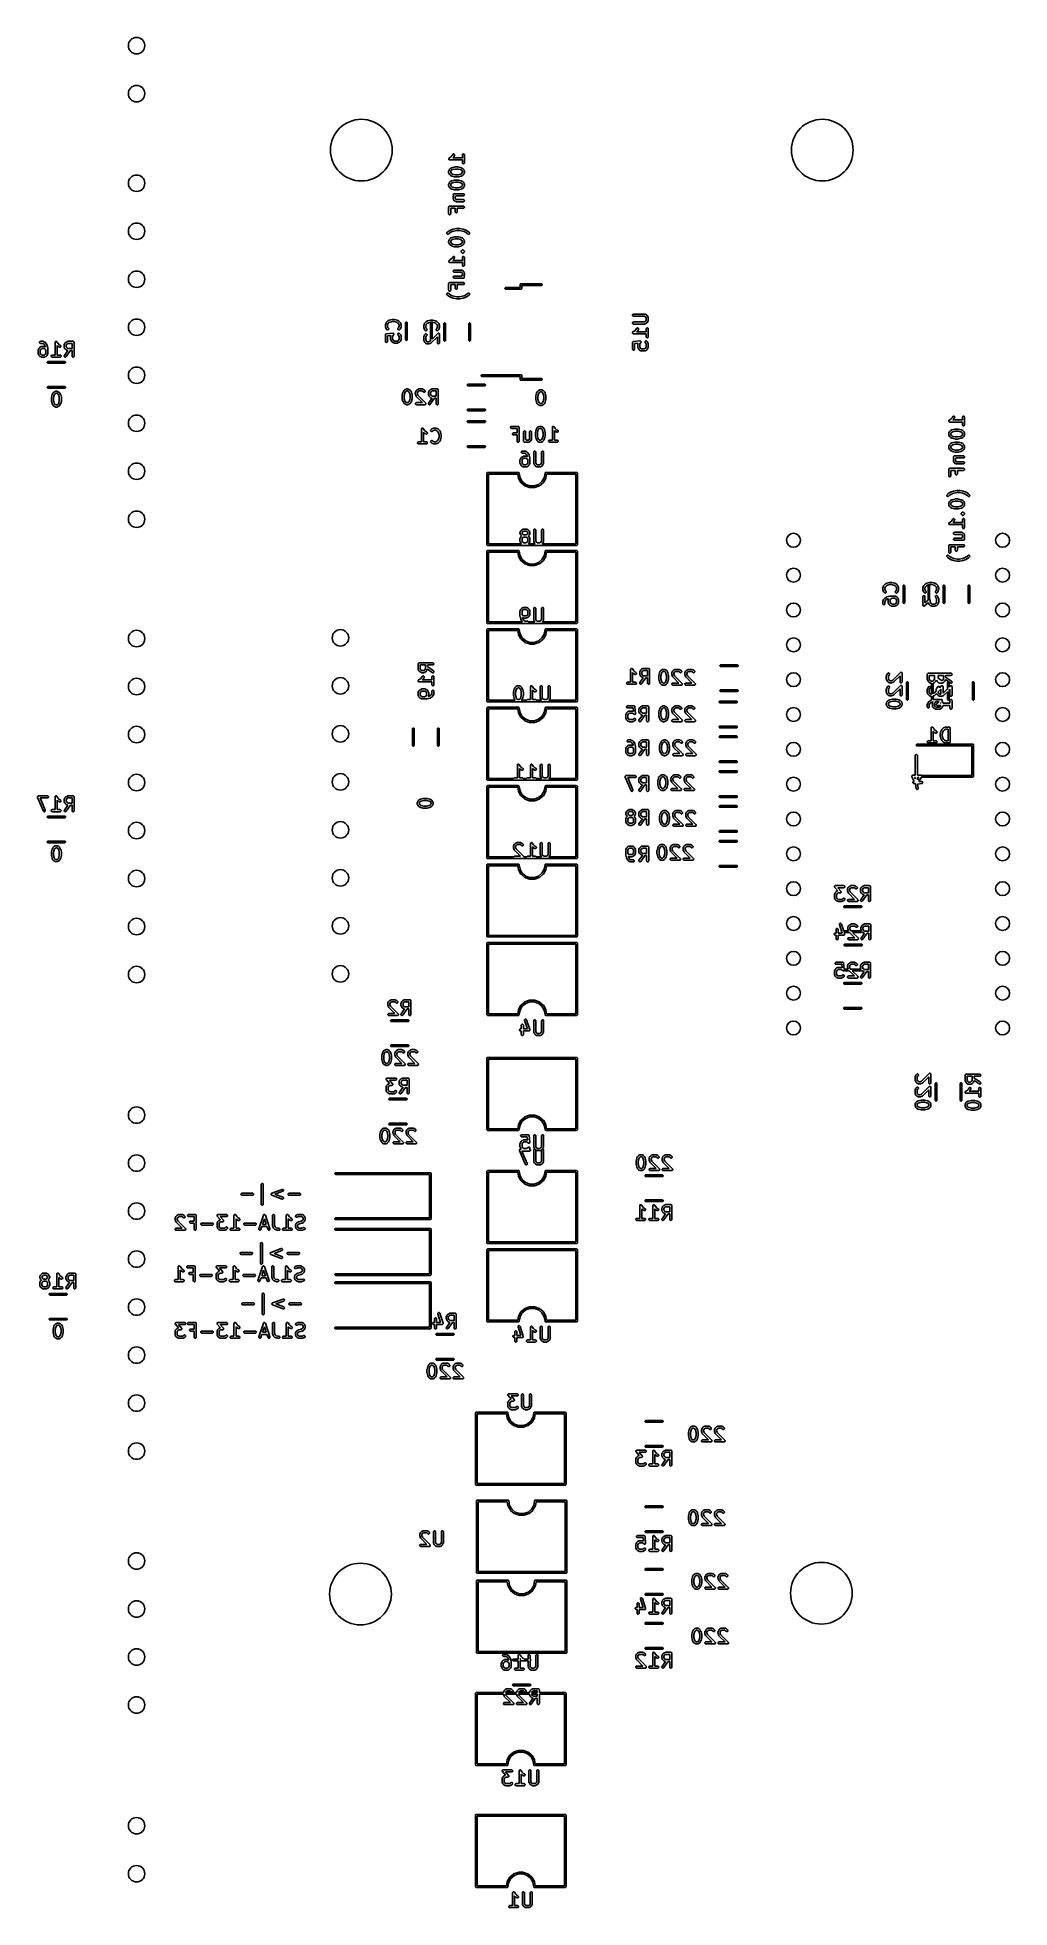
# Model space of a CAD drawing. Extents: x 84 to 155, y -171 to -35.
import ezdxf

# ---------------------------------------------------------------- set-up
doc = ezdxf.new("R2010")
doc.units = 0
doc.header["$MEASUREMENT"] = 0
doc.layers.add('BLACK', color=7, linetype='CONTINUOUS')

msp = doc.modelspace()

# ---------------------------------------------------------------- linework, layer by layer
at = {"layer": 'BLACK', "linetype": 'CONTINUOUS'}
for p, q in [((114.313, -43.4394), (114.314, -43.4305)), ((114.314, -43.4435), (114.313, -43.4394)), ((114.314, -43.4216), (114.315, -43.4177)), ((114.314, -43.4305), (114.314, -43.4216)), ((114.314, -43.4476), (114.314, -43.4435)), ((114.317, -43.4561), (114.314, -43.4476)), ((114.315, -43.4136), (114.319, -43.4055)), ((114.315, -43.4177), (114.315, -43.4136)), ((114.319, -43.4648), (114.317, -43.4561)), ((114.319, -43.4055), (114.322, -43.3971)), ((114.321, -43.4682), (114.319, -43.4648)), ((114.322, -43.4721), (114.321, -43.4682)), ((114.322, -43.3971), (114.325, -43.3939)), ((114.328, -43.479), (114.322, -43.4721)), ((114.325, -43.3939), (114.327, -43.3902)), ((114.327, -43.3902), (114.333, -43.384)), ((114.333, -43.4864), (114.328, -43.479)), ((114.333, -43.384), (114.339, -43.3772)), ((114.337, -43.4889), (114.333, -43.4864)), ((114.339, -43.4921), (114.337, -43.4889)), ((114.339, -43.3772), (114.343, -43.3751)), ((114.347, -43.4965), (114.339, -43.4921)), ((114.343, -43.3751), (114.346, -43.3722)), ((114.346, -43.3722), (114.482, -43.2811)), ((114.354, -43.5018), (114.347, -43.4965)), ((114.358, -43.503), (114.354, -43.5018)), ((114.362, -43.5051), (114.358, -43.503)), ((114.371, -43.5067), (114.362, -43.5051)), ((114.379, -43.5092), (114.371, -43.5067)), ((114.383, -43.5089), (114.379, -43.5092)), ((114.387, -43.5096), (114.383, -43.5089)), ((115.312, -43.5096), (114.387, -43.5096)), ((114.482, -43.2811), (114.564, -43.1997)), ((114.564, -43.1997), (114.606, -43.1154)), ((114.606, -43.1154), (114.622, -43.0944)), ((114.679, -43.2972), (114.616, -43.3596)), ((114.616, -43.3596), (115.312, -43.3596)), ((114.622, -43.0944), (114.643, -43.0801)), ((114.643, -43.0801), (114.669, -43.074)), ((114.669, -43.074), (114.694, -43.077)), ((114.685, -43.2873), (114.679, -43.2972)), ((114.693, -43.2777), (114.685, -43.2873)), ((114.74, -43.1824), (114.693, -43.2777)), ((114.694, -43.077), (114.718, -43.0887)), ((114.718, -43.0887), (114.736, -43.1076)), ((114.736, -43.1076), (114.746, -43.1315)), ((114.748, -43.1575), (114.74, -43.1824)), ((114.746, -43.1315), (114.748, -43.1575)), ((115.312, -43.1489), (115.317, -43.1233)), ((115.312, -43.3596), (115.312, -43.1489)), ((115.312, -43.7203), (115.312, -43.5096)), ((115.317, -43.1233), (115.33, -43.1007)), ((115.33, -43.1007), (115.35, -43.084)), ((115.35, -43.084), (115.374, -43.075)), ((115.374, -43.075), (115.4, -43.075)), ((115.4, -43.075), (115.425, -43.084)), ((115.425, -43.084), (115.445, -43.1007)), ((115.445, -43.1007), (115.458, -43.1233)), ((115.458, -43.1233), (115.462, -43.1489)), ((115.462, -43.1489), (115.462, -43.7203)), ((114.312, -44.3394), (114.313, -44.3351)), ((114.312, -44.4346), (114.312, -44.3394)), ((114.313, -44.4389), (114.312, -44.4346)), ((114.313, -44.3308), (114.315, -44.3224)), ((114.313, -44.3351), (114.313, -44.3308)), ((114.313, -44.4432), (114.313, -44.4389)), ((114.315, -44.4516), (114.313, -44.4432)), ((114.315, -44.3224), (114.317, -44.3137)), ((114.317, -44.4603), (114.315, -44.4516)), ((114.317, -44.3137), (114.319, -44.31)), ((114.319, -44.464), (114.317, -44.4603)), ((114.319, -44.31), (114.32, -44.3058)), ((114.32, -44.4682), (114.319, -44.464)), ((114.32, -44.3058), (114.368, -44.2106)), ((114.368, -44.5634), (114.32, -44.4682)), ((114.368, -44.2106), (114.375, -44.2009)), ((114.375, -44.5731), (114.368, -44.5634)), ((114.375, -44.2009), (114.382, -44.1911)), ((114.382, -44.5829), (114.375, -44.5731)), ((114.382, -44.1911), (114.43, -44.1435)), ((114.43, -44.6305), (114.382, -44.5829)), ((114.43, -44.1435), (114.439, -44.1366)), ((114.439, -44.6374), (114.43, -44.6305)), ((114.439, -44.1366), (114.449, -44.1294)), ((114.449, -44.6446), (114.439, -44.6374)), ((114.449, -44.1294), (114.544, -44.0818)), ((114.544, -44.6922), (114.449, -44.6446)), ((114.497, -44.2886), (114.462, -44.3571)), ((114.462, -44.3571), (114.462, -44.4169)), ((114.462, -44.4169), (114.497, -44.4854)), ((114.527, -44.2582), (114.497, -44.2886)), ((114.497, -44.4854), (114.527, -44.5158)), ((114.604, -44.2197), (114.527, -44.2582)), ((114.527, -44.5158), (114.604, -44.5543)), ((114.544, -44.0818), (114.552, -44.0795)), ((114.552, -44.6945), (114.544, -44.6922)), ((114.552, -44.0795), (114.56, -44.0761)), ((114.56, -44.6979), (114.552, -44.6945)), ((114.56, -44.0761), (114.75, -44.0285)), ((114.75, -44.7455), (114.56, -44.6979)), ((114.56, -45.0285), (114.75, -44.9809)), ((114.778, -44.1763), (114.604, -44.2197)), ((114.604, -44.5543), (114.778, -44.5977)), ((114.75, -44.0285), (114.759, -44.0279)), ((114.759, -44.7461), (114.75, -44.7455)), ((114.75, -44.9809), (114.759, -44.9803)), ((114.759, -44.0279), (114.768, -44.0263)), ((114.768, -44.7477), (114.759, -44.7461)), ((114.759, -44.9803), (114.768, -44.9787)), ((114.768, -44.0263), (115.006, -44.0263)), ((115.006, -44.7477), (114.768, -44.7477)), ((114.768, -44.9787), (115.006, -44.9787)), ((114.997, -44.1763), (114.778, -44.1763)), ((114.778, -44.5977), (114.997, -44.5977)), ((115.171, -44.2197), (114.997, -44.1763)), ((114.997, -44.5977), (115.171, -44.5543)), ((115.006, -44.0263), (115.015, -44.0279)), ((115.015, -44.7461), (115.006, -44.7477)), ((115.006, -44.9787), (115.015, -44.9803)), ((115.015, -44.0279), (115.025, -44.0285)), ((115.025, -44.7455), (115.015, -44.7461)), ((115.015, -44.9803), (115.025, -44.9809)), ((115.025, -44.0285), (115.215, -44.0761)), ((115.215, -44.6979), (115.025, -44.7455)), ((115.025, -44.9809), (115.215, -45.0285)), ((115.248, -44.2582), (115.171, -44.2197)), ((115.171, -44.5543), (115.248, -44.5158)), ((115.215, -44.0761), (115.223, -44.0795)), ((115.223, -44.6945), (115.215, -44.6979)), ((115.223, -44.0795), (115.23, -44.0818)), ((115.23, -44.6922), (115.223, -44.6945)), ((115.23, -44.0818), (115.326, -44.1294)), ((115.326, -44.6446), (115.23, -44.6922)), ((115.278, -44.2886), (115.248, -44.2582)), ((115.248, -44.5158), (115.278, -44.4854)), ((115.312, -44.3571), (115.278, -44.2886)), ((115.278, -44.4854), (115.312, -44.4169)), ((115.317, -43.746), (115.312, -43.7203)), ((115.312, -44.4169), (115.312, -44.3571)), ((115.33, -43.7685), (115.317, -43.746)), ((115.326, -44.1294), (115.335, -44.1366)), ((115.335, -44.6374), (115.326, -44.6446)), ((115.35, -43.7853), (115.33, -43.7685)), ((115.335, -44.1366), (115.345, -44.1435)), ((115.345, -44.6305), (115.335, -44.6374)), ((115.345, -44.1435), (115.393, -44.1911)), ((115.393, -44.5829), (115.345, -44.6305)), ((115.374, -43.7942), (115.35, -43.7853)), ((115.4, -43.7942), (115.374, -43.7942)), ((115.393, -44.1911), (115.4, -44.2009)), ((115.4, -44.5731), (115.393, -44.5829)), ((115.425, -43.7853), (115.4, -43.7942)), ((115.4, -44.2009), (115.407, -44.2106)), ((115.407, -44.5634), (115.4, -44.5731)), ((115.407, -44.2106), (115.454, -44.3058)), ((115.454, -44.4682), (115.407, -44.5634)), ((115.445, -43.7685), (115.425, -43.7853)), ((115.458, -43.746), (115.445, -43.7685)), ((115.454, -44.3058), (115.456, -44.31)), ((115.456, -44.464), (115.454, -44.4682)), ((115.456, -44.31), (115.458, -44.3137)), ((115.458, -44.4603), (115.456, -44.464)), ((115.462, -43.7203), (115.458, -43.746)), ((115.458, -44.3137), (115.459, -44.3224)), ((115.459, -44.4516), (115.458, -44.4603)), ((115.459, -44.3224), (115.462, -44.3308)), ((115.462, -44.4432), (115.459, -44.4516)), ((115.462, -44.3308), (115.462, -44.3351)), ((115.462, -44.3351), (115.462, -44.3394)), ((115.462, -44.3394), (115.462, -44.4346)), ((115.462, -44.4346), (115.462, -44.4389)), ((115.462, -44.4389), (115.462, -44.4432)), ((114.312, -45.2918), (114.313, -45.2875)), ((114.312, -45.387), (114.312, -45.2918)), ((114.313, -45.3913), (114.312, -45.387)), ((114.313, -45.2832), (114.315, -45.2748)), ((114.313, -45.2875), (114.313, -45.2832)), ((114.313, -45.3956), (114.313, -45.3913)), ((114.315, -45.404), (114.313, -45.3956)), ((114.315, -45.2748), (114.317, -45.2661)), ((114.317, -45.4127), (114.315, -45.404)), ((114.317, -45.2661), (114.319, -45.2624)), ((114.319, -45.4164), (114.317, -45.4127)), ((114.319, -45.2624), (114.32, -45.2582)), ((114.32, -45.4205), (114.319, -45.4164)), ((114.32, -45.2582), (114.368, -45.163)), ((114.368, -45.5158), (114.32, -45.4205)), ((114.368, -45.163), (114.375, -45.1533)), ((114.375, -45.5254), (114.368, -45.5158)), ((114.375, -45.1533), (114.382, -45.1435)), ((114.382, -45.5353), (114.375, -45.5254)), ((114.382, -45.1435), (114.43, -45.0959)), ((114.43, -45.5829), (114.382, -45.5353)), ((114.43, -45.0959), (114.439, -45.089)), ((114.439, -45.5898), (114.43, -45.5829)), ((114.439, -45.089), (114.449, -45.0818)), ((114.449, -45.5969), (114.439, -45.5898)), ((114.449, -45.0818), (114.544, -45.0342)), ((114.544, -45.6446), (114.449, -45.5969)), ((114.497, -45.2409), (114.462, -45.3095)), ((114.462, -45.3095), (114.462, -45.3693)), ((114.462, -45.3693), (114.497, -45.4378)), ((114.527, -45.2105), (114.497, -45.2409)), ((114.497, -45.4378), (114.527, -45.4682)), ((114.604, -45.172), (114.527, -45.2105)), ((114.527, -45.4682), (114.604, -45.5067)), ((114.544, -45.0342), (114.552, -45.0319)), ((114.552, -45.6469), (114.544, -45.6446)), ((114.552, -45.0319), (114.56, -45.0285)), ((114.56, -45.6502), (114.552, -45.6469)), ((114.75, -45.6979), (114.56, -45.6502)), ((114.778, -45.1287), (114.604, -45.172)), ((114.604, -45.5067), (114.778, -45.5501)), ((114.646, -46.1879), (114.649, -46.1795)), ((114.646, -46.1923), (114.646, -46.1879)), ((114.646, -46.1965), (114.646, -46.1923)), ((114.646, -46.3394), (114.646, -46.1965)), ((114.646, -46.3436), (114.646, -46.3394)), ((114.646, -46.348), (114.646, -46.3436)), ((114.649, -46.3564), (114.646, -46.348)), ((114.647, -46.0406), (114.656, -46.0162)), ((114.647, -46.0667), (114.647, -46.0406)), ((114.656, -46.0912), (114.647, -46.0667)), ((114.649, -46.1795), (114.65, -46.1709)), ((114.65, -46.365), (114.649, -46.3564)), ((114.65, -46.1709), (114.652, -46.1671)), ((114.652, -46.1671), (114.654, -46.163)), ((114.654, -46.163), (114.678, -46.1143)), ((114.656, -46.0162), (114.673, -45.9962)), ((114.673, -46.1111), (114.656, -46.0912)), ((114.673, -45.9962), (114.695, -45.9832)), ((114.678, -46.1143), (114.673, -46.1111)), ((114.695, -45.9832), (114.721, -45.9787)), ((114.721, -45.9787), (115.387, -45.9787)), ((114.759, -45.6985), (114.75, -45.6979)), ((114.768, -45.7001), (114.759, -45.6985)), ((115.006, -45.7001), (114.768, -45.7001)), ((114.997, -45.1287), (114.778, -45.1287)), ((114.778, -45.5501), (114.997, -45.5501)), ((114.83, -46.1457), (114.796, -46.2142)), ((114.796, -46.2142), (114.796, -46.3217)), ((114.796, -46.3217), (114.824, -46.3787)), ((114.847, -46.1287), (114.83, -46.1457)), ((115.387, -46.1287), (114.847, -46.1287)), ((115.171, -45.172), (114.997, -45.1287)), ((114.997, -45.5501), (115.171, -45.5067)), ((115.015, -45.6985), (115.006, -45.7001)), ((115.025, -45.6979), (115.015, -45.6985)), ((115.215, -45.6502), (115.025, -45.6979)), ((115.248, -45.2105), (115.171, -45.172)), ((115.171, -45.5067), (115.248, -45.4682)), ((115.215, -45.0285), (115.223, -45.0319)), ((115.223, -45.6469), (115.215, -45.6502)), ((115.223, -45.0319), (115.23, -45.0342)), ((115.23, -45.6446), (115.223, -45.6469)), ((115.23, -45.0342), (115.326, -45.0818)), ((115.326, -45.5969), (115.23, -45.6446)), ((115.278, -45.2409), (115.248, -45.2105)), ((115.248, -45.4682), (115.278, -45.4378)), ((115.312, -45.3095), (115.278, -45.2409)), ((115.278, -45.4378), (115.312, -45.3693)), ((115.312, -45.3693), (115.312, -45.3095)), ((115.326, -45.0818), (115.335, -45.089)), ((115.335, -45.5898), (115.326, -45.5969)), ((115.335, -45.089), (115.345, -45.0959)), ((115.345, -45.5829), (115.335, -45.5898)), ((115.345, -45.0959), (115.393, -45.1435)), ((115.393, -45.5353), (115.345, -45.5829)), ((115.387, -45.9787), (115.413, -45.9832)), ((115.413, -46.1241), (115.387, -46.1287)), ((115.393, -45.1435), (115.4, -45.1533)), ((115.4, -45.5254), (115.393, -45.5353)), ((115.4, -45.1533), (115.407, -45.163)), ((115.407, -45.5158), (115.4, -45.5254)), ((115.407, -45.163), (115.454, -45.2582)), ((115.454, -45.4205), (115.407, -45.5158)), ((115.413, -45.9832), (115.436, -45.9962)), ((115.436, -46.1111), (115.413, -46.1241)), ((115.436, -45.9962), (115.452, -46.0162)), ((115.452, -46.0912), (115.436, -46.1111)), ((115.452, -46.0162), (115.461, -46.0406)), ((115.461, -46.0667), (115.452, -46.0912)), ((115.454, -45.2582), (115.456, -45.2624)), ((115.456, -45.4164), (115.454, -45.4205)), ((115.456, -45.2624), (115.458, -45.2661)), ((115.458, -45.4127), (115.456, -45.4164)), ((115.458, -45.2661), (115.459, -45.2748)), ((115.459, -45.404), (115.458, -45.4127)), ((115.459, -45.2748), (115.462, -45.2832)), ((115.462, -45.3956), (115.459, -45.404)), ((115.461, -46.0406), (115.461, -46.0667)), ((115.462, -45.2832), (115.462, -45.2875)), ((115.462, -45.2875), (115.462, -45.2918)), ((115.462, -45.2918), (115.462, -45.387)), ((115.462, -45.387), (115.462, -45.3913)), ((115.462, -45.3913), (115.462, -45.3956)), ((114.312, -46.9584), (114.314, -46.952)), ((114.312, -47.4346), (114.312, -46.9584)), ((114.317, -47.4603), (114.312, -47.4346)), ((114.314, -46.9454), (114.316, -46.9392)), ((114.314, -46.952), (114.314, -46.9454)), ((114.316, -46.9392), (114.317, -46.9328)), ((114.317, -46.9328), (114.32, -46.9271)), ((114.33, -47.4828), (114.317, -47.4603)), ((114.32, -46.9271), (114.322, -46.9209)), ((114.322, -46.9209), (114.327, -46.9159)), ((114.327, -46.9159), (114.33, -46.9102)), ((114.33, -46.9102), (114.335, -46.906)), ((114.35, -47.4996), (114.33, -47.4828)), ((114.335, -46.906), (114.339, -46.901)), ((114.339, -46.901), (114.345, -46.8977)), ((114.345, -46.8977), (114.35, -46.8935)), ((114.35, -46.8935), (114.356, -46.8912)), ((114.374, -47.5085), (114.35, -47.4996)), ((114.356, -46.8912), (114.362, -46.888)), ((114.362, -46.888), (114.368, -46.8868)), ((114.368, -46.8868), (114.374, -46.8846)), ((114.374, -46.8846), (114.381, -46.8846)), ((114.4, -47.5085), (114.374, -47.5085)), ((114.381, -46.8846), (114.387, -46.8834)), ((114.387, -46.8834), (115.387, -46.8834)), ((114.425, -47.4996), (114.4, -47.5085)), ((114.445, -47.4828), (114.425, -47.4996)), ((114.458, -47.4603), (114.445, -47.4828)), ((114.462, -47.4346), (114.458, -47.4603)), ((114.789, -47.0334), (114.462, -47.0334)), ((114.462, -47.0334), (114.462, -47.4346)), ((114.652, -46.3688), (114.65, -46.365)), ((114.654, -46.3729), (114.652, -46.3688)), ((114.701, -46.4682), (114.654, -46.3729)), ((114.708, -46.477), (114.701, -46.4682)), ((114.714, -46.4862), (114.708, -46.477)), ((114.716, -46.4874), (114.714, -46.4862)), ((114.717, -46.4891), (114.716, -46.4874)), ((114.726, -46.4951), (114.717, -46.4891)), ((114.735, -46.5017), (114.726, -46.4951)), ((114.83, -46.5493), (114.735, -46.5017)), ((114.789, -47.2918), (114.789, -47.0334)), ((114.793, -47.3174), (114.789, -47.2918)), ((114.806, -47.34), (114.793, -47.3174)), ((114.826, -47.3567), (114.806, -47.34)), ((114.824, -46.3787), (114.881, -46.4072)), ((114.851, -47.3656), (114.826, -47.3567)), ((114.834, -46.5506), (114.83, -46.5493)), ((114.838, -46.5527), (114.834, -46.5506)), ((114.847, -46.5542), (114.838, -46.5527)), ((114.855, -46.5567), (114.847, -46.5542)), ((114.877, -47.3656), (114.851, -47.3656)), ((114.859, -46.5565), (114.855, -46.5567)), ((114.864, -46.5572), (114.859, -46.5565)), ((115.387, -46.5572), (114.864, -46.5572)), ((114.901, -47.3567), (114.877, -47.3656)), ((114.881, -46.4072), (115.387, -46.4072)), ((114.921, -47.34), (114.901, -47.3567)), ((114.934, -47.3174), (114.921, -47.34)), ((114.939, -47.2918), (114.934, -47.3174)), ((115.387, -47.0334), (114.939, -47.0334)), ((114.939, -47.0334), (114.939, -47.2918)), ((115.387, -46.4072), (115.413, -46.4118)), ((115.413, -46.5527), (115.387, -46.5572)), ((115.387, -46.8834), (115.413, -46.888)), ((115.413, -47.0289), (115.387, -47.0334)), ((115.413, -46.4118), (115.436, -46.4248)), ((115.436, -46.5397), (115.413, -46.5527)), ((115.413, -46.888), (115.436, -46.901)), ((115.436, -47.0159), (115.413, -47.0289)), ((115.436, -46.4248), (115.452, -46.4447)), ((115.452, -46.5197), (115.436, -46.5397)), ((115.436, -46.901), (115.452, -46.9209)), ((115.452, -46.9959), (115.436, -47.0159)), ((115.452, -46.4447), (115.461, -46.4692)), ((115.461, -46.4953), (115.452, -46.5197)), ((115.452, -46.9209), (115.461, -46.9454)), ((115.461, -46.9715), (115.452, -46.9959)), ((115.461, -46.4692), (115.461, -46.4953)), ((115.461, -46.9454), (115.461, -46.9715)), ((114.17, -48.8567), (114.177, -48.8315)), ((114.172, -48.8826), (114.17, -48.8567)), ((114.183, -48.9062), (114.172, -48.8826)), ((114.177, -48.8315), (114.191, -48.8102)), ((114.202, -48.9246), (114.183, -48.9062)), ((114.191, -48.8102), (114.239, -48.7625)), ((114.225, -48.9356), (114.202, -48.9246)), ((114.251, -48.9379), (114.225, -48.9356)), ((114.239, -48.7625), (114.245, -48.7583)), ((114.245, -48.7583), (114.251, -48.7532)), ((114.251, -48.7532), (114.393, -48.6579)), ((114.276, -48.9312), (114.251, -48.9379)), ((114.298, -48.9162), (114.276, -48.9312)), ((114.34, -48.8739), (114.298, -48.9162)), ((114.473, -48.7853), (114.34, -48.8739)), ((114.393, -48.6579), (114.398, -48.656)), ((114.398, -48.656), (114.401, -48.6533)), ((114.401, -48.6533), (114.497, -48.6056)), ((114.559, -48.7422), (114.473, -48.7853)), ((114.497, -48.6056), (114.502, -48.6041)), ((114.502, -48.6041), (114.507, -48.6016)), ((114.507, -48.6016), (114.649, -48.5539)), ((114.692, -48.6977), (114.559, -48.7422)), ((114.649, -48.5539), (114.654, -48.5533)), ((114.654, -48.5533), (114.658, -48.5516)), ((114.658, -48.5516), (114.896, -48.5039)), ((114.919, -48.6525), (114.692, -48.6977)), ((114.896, -48.5039), (114.904, -48.5038)), ((114.904, -48.5038), (114.911, -48.5025)), ((114.911, -48.5025), (115.102, -48.5025)), ((115.094, -48.6525), (114.919, -48.6525)), ((115.32, -48.6977), (115.094, -48.6525)), ((115.102, -48.5025), (115.109, -48.5038)), ((115.109, -48.5038), (115.116, -48.5039)), ((115.116, -48.5039), (115.354, -48.5516)), ((115.454, -48.7422), (115.32, -48.6977)), ((115.354, -48.5516), (115.359, -48.5533)), ((115.359, -48.5533), (115.363, -48.5539)), ((115.363, -48.5539), (115.506, -48.6016)), ((115.54, -48.7853), (115.454, -48.7422)), ((115.506, -48.6016), (115.511, -48.6041)), ((115.511, -48.6041), (115.516, -48.6056)), ((115.516, -48.6056), (115.611, -48.6533)), ((115.673, -48.8739), (115.54, -48.7853)), ((115.611, -48.6533), (115.615, -48.656)), ((115.615, -48.656), (115.619, -48.6579)), ((115.619, -48.6579), (115.762, -48.7532)), ((115.715, -48.9162), (115.673, -48.8739)), ((115.737, -48.9312), (115.715, -48.9162)), ((115.762, -48.9379), (115.737, -48.9312)), ((115.762, -48.7532), (115.768, -48.7583)), ((115.788, -48.9356), (115.762, -48.9379)), ((115.768, -48.7583), (115.774, -48.7625)), ((115.774, -48.7625), (115.821, -48.8102)), ((115.811, -48.9246), (115.788, -48.9356)), ((115.83, -48.9062), (115.811, -48.9246)), ((115.821, -48.8102), (115.836, -48.8315)), ((115.841, -48.8826), (115.83, -48.9062)), ((115.836, -48.8315), (115.843, -48.8567)), ((115.843, -48.8567), (115.841, -48.8826)), ((114.312, -49.4346), (114.313, -49.4304)), ((114.312, -49.5299), (114.312, -49.4346)), ((114.313, -49.5341), (114.312, -49.5299)), ((114.313, -49.426), (114.315, -49.4176)), ((114.313, -49.4304), (114.313, -49.426)), ((114.313, -49.5384), (114.313, -49.5341)), ((114.315, -49.5469), (114.313, -49.5384)), ((114.315, -49.4176), (114.317, -49.409)), ((114.317, -49.5555), (114.315, -49.5469)), ((114.317, -49.409), (114.319, -49.4052)), ((114.319, -49.5593), (114.317, -49.5555)), ((114.319, -49.4052), (114.32, -49.4011)), ((114.32, -49.5634), (114.319, -49.5593)), ((114.32, -49.4011), (114.368, -49.3058)), ((114.368, -49.6586), (114.32, -49.5634)), ((114.368, -49.3058), (114.375, -49.2962)), ((114.375, -49.6683), (114.368, -49.6586)), ((114.375, -49.2962), (114.382, -49.2863)), ((114.382, -49.6781), (114.375, -49.6683)), ((114.382, -49.2863), (114.43, -49.2387)), ((114.43, -49.7257), (114.382, -49.6781)), ((114.43, -49.2387), (114.439, -49.2318)), ((114.439, -49.7326), (114.43, -49.7257)), ((114.439, -49.2318), (114.449, -49.2247)), ((114.449, -49.7398), (114.439, -49.7326)), ((114.449, -49.2247), (114.544, -49.1771)), ((114.544, -49.7874), (114.449, -49.7398)), ((114.497, -49.3838), (114.462, -49.4523)), ((114.462, -49.4523), (114.462, -49.5122)), ((114.462, -49.5122), (114.497, -49.5807)), ((114.527, -49.3534), (114.497, -49.3838)), ((114.497, -49.5807), (114.527, -49.6111)), ((114.604, -49.3149), (114.527, -49.3534)), ((114.527, -49.6111), (114.604, -49.6496)), ((114.544, -49.1771), (114.552, -49.1747)), ((114.552, -49.7898), (114.544, -49.7874)), ((114.552, -49.1747), (114.56, -49.1714)), ((114.56, -49.7931), (114.552, -49.7898)), ((114.56, -49.1714), (114.75, -49.1238)), ((114.75, -49.8407), (114.56, -49.7931)), ((114.778, -49.2715), (114.604, -49.3149)), ((114.604, -49.6496), (114.778, -49.693)), ((114.75, -49.1238), (114.759, -49.1231)), ((114.759, -49.8414), (114.75, -49.8407)), ((114.759, -49.1231), (114.768, -49.1215)), ((114.768, -49.843), (114.759, -49.8414)), ((114.768, -49.1215), (115.006, -49.1215)), ((115.006, -49.843), (114.768, -49.843)), ((114.997, -49.2715), (114.778, -49.2715)), ((114.778, -49.693), (114.997, -49.693)), ((115.171, -49.3149), (114.997, -49.2715)), ((114.997, -49.693), (115.171, -49.6496)), ((115.006, -49.1215), (115.015, -49.1231)), ((115.015, -49.8414), (115.006, -49.843)), ((115.015, -49.1231), (115.025, -49.1238)), ((115.025, -49.8407), (115.015, -49.8414)), ((115.025, -49.1238), (115.215, -49.1714)), ((115.215, -49.7931), (115.025, -49.8407)), ((115.248, -49.3534), (115.171, -49.3149)), ((115.171, -49.6496), (115.248, -49.6111)), ((115.215, -49.1714), (115.223, -49.1747)), ((115.223, -49.7898), (115.215, -49.7931)), ((115.217, -50.19), (115.218, -50.1868)), ((115.218, -50.1965), (115.217, -50.19)), ((115.217, -50.2031), (115.218, -50.1965)), ((115.218, -50.2062), (115.217, -50.2031)), ((115.218, -50.1835), (115.219, -50.1804)), ((115.218, -50.1868), (115.218, -50.1835)), ((115.218, -50.2095), (115.218, -50.2062)), ((115.219, -50.2126), (115.218, -50.2095)), ((115.219, -50.1804), (115.22, -50.1771)), ((115.22, -50.2159), (115.219, -50.2126)), ((115.22, -50.1771), (115.222, -50.1712)), ((115.222, -50.2219), (115.22, -50.2159)), ((115.222, -50.1712), (115.224, -50.1648)), ((115.224, -50.2282), (115.222, -50.2219)), ((115.223, -49.1747), (115.23, -49.1771)), ((115.23, -49.7874), (115.223, -49.7898)), ((115.224, -50.1648), (115.226, -50.1621)), ((115.226, -50.2309), (115.224, -50.2282)), ((115.226, -50.1621), (115.227, -50.159)), ((115.227, -50.234), (115.226, -50.2309)), ((115.227, -50.159), (115.229, -50.1565)), ((115.229, -50.2366), (115.227, -50.234)), ((115.229, -50.1565), (115.231, -50.1535)), ((115.231, -50.2395), (115.229, -50.2366)), ((115.23, -49.1771), (115.326, -49.2247)), ((115.326, -49.7398), (115.23, -49.7874)), ((115.231, -50.1535), (115.235, -50.1489)), ((115.235, -50.2442), (115.231, -50.2395)), ((115.235, -50.1489), (115.239, -50.1435)), ((115.239, -50.2496), (115.235, -50.2442)), ((115.239, -50.1435), (115.287, -50.0959)), ((115.287, -50.2972), (115.239, -50.2496)), ((115.278, -49.3838), (115.248, -49.3534)), ((115.248, -49.6111), (115.278, -49.5807)), ((115.312, -49.4523), (115.278, -49.3838)), ((115.278, -49.5807), (115.312, -49.5122)), ((115.287, -50.0959), (115.292, -50.0921)), ((115.292, -50.3009), (115.287, -50.2972)), ((115.292, -50.0921), (115.297, -50.0875)), ((115.297, -50.3056), (115.292, -50.3009)), ((115.297, -50.0875), (115.303, -50.0847)), ((115.303, -50.3084), (115.297, -50.3056)), ((115.303, -50.0847), (115.308, -50.0809)), ((115.308, -50.3121), (115.303, -50.3084)), ((115.308, -50.0809), (115.314, -50.0792)), ((115.314, -50.3138), (115.308, -50.3121)), ((115.312, -49.5122), (115.312, -49.4523)), ((115.314, -50.0792), (115.32, -50.0765)), ((115.32, -50.3166), (115.314, -50.3138)), ((115.32, -50.0765), (115.327, -50.0759)), ((115.327, -50.3172), (115.32, -50.3166)), ((115.326, -49.2247), (115.335, -49.2318)), ((115.335, -49.7326), (115.326, -49.7398)), ((115.327, -50.0759), (115.333, -50.0742)), ((115.333, -50.3189), (115.327, -50.3172)), ((115.333, -50.0742), (115.34, -50.0748)), ((115.34, -50.3183), (115.333, -50.3189)), ((115.335, -49.2318), (115.345, -49.2387)), ((115.345, -49.7257), (115.335, -49.7326)), ((115.34, -50.0748), (115.346, -50.0742)), ((115.346, -50.3189), (115.34, -50.3183)), ((115.345, -49.2387), (115.393, -49.2863)), ((115.393, -49.6781), (115.345, -49.7257)), ((115.346, -50.0742), (115.353, -50.0759)), ((115.353, -50.3172), (115.346, -50.3189)), ((115.353, -50.0759), (115.359, -50.0765)), ((115.359, -50.3166), (115.353, -50.3172)), ((115.359, -50.0765), (115.365, -50.0792)), ((115.365, -50.3138), (115.359, -50.3166)), ((115.365, -50.0792), (115.371, -50.0809)), ((115.371, -50.3121), (115.365, -50.3138)), ((115.371, -50.0809), (115.377, -50.0847)), ((115.377, -50.3084), (115.371, -50.3121)), ((115.377, -50.0847), (115.383, -50.0875)), ((115.383, -50.3056), (115.377, -50.3084)), ((115.383, -50.0875), (115.387, -50.0921)), ((115.387, -50.3009), (115.383, -50.3056)), ((115.387, -50.0921), (115.393, -50.0959)), ((115.393, -50.2972), (115.387, -50.3009)), ((115.393, -49.2863), (115.4, -49.2962)), ((115.4, -49.6683), (115.393, -49.6781)), ((115.393, -50.0959), (115.44, -50.1435)), ((115.44, -50.2496), (115.393, -50.2972)), ((115.4, -49.2962), (115.407, -49.3058)), ((115.407, -49.6586), (115.4, -49.6683)), ((115.407, -49.3058), (115.454, -49.4011)), ((115.454, -49.5634), (115.407, -49.6586)), ((115.44, -50.1435), (115.444, -50.1489)), ((115.444, -50.2442), (115.44, -50.2496)), ((115.444, -50.1489), (115.449, -50.1535)), ((115.449, -50.2395), (115.444, -50.2442)), ((115.449, -50.1535), (115.45, -50.1565)), ((115.45, -50.2366), (115.449, -50.2395)), ((115.45, -50.1565), (115.452, -50.159)), ((115.452, -50.234), (115.45, -50.2366)), ((115.452, -50.159), (115.453, -50.1621)), ((115.453, -50.2309), (115.452, -50.234)), ((115.453, -50.1621), (115.455, -50.1648)), ((115.455, -50.2282), (115.453, -50.2309)), ((115.454, -49.4011), (115.456, -49.4052)), ((115.456, -49.5593), (115.454, -49.5634)), ((115.455, -50.1648), (115.457, -50.1712)), ((115.457, -50.2219), (115.455, -50.2282)), ((115.456, -49.4052), (115.458, -49.409)), ((115.458, -49.5555), (115.456, -49.5593)), ((115.457, -50.1712), (115.46, -50.1771)), ((115.46, -50.2159), (115.457, -50.2219)), ((115.458, -49.409), (115.459, -49.4176)), ((115.459, -49.5469), (115.458, -49.5555)), ((115.459, -49.4176), (115.462, -49.426)), ((115.462, -49.5384), (115.459, -49.5469)), ((115.46, -50.1771), (115.46, -50.1804)), ((115.46, -50.1804), (115.461, -50.1835)), ((115.461, -50.2095), (115.46, -50.2127)), ((115.46, -50.2127), (115.46, -50.2159)), ((115.461, -50.1835), (115.461, -50.1868)), ((115.461, -50.1868), (115.462, -50.19)), ((115.462, -50.2031), (115.461, -50.2062)), ((115.461, -50.2062), (115.461, -50.2095)), ((115.462, -49.426), (115.462, -49.4304)), ((115.462, -49.4304), (115.462, -49.4346)), ((115.462, -49.4346), (115.462, -49.5299)), ((115.462, -49.5299), (115.462, -49.5341)), ((115.462, -49.5341), (115.462, -49.5384)), ((115.462, -50.19), (115.462, -50.1965)), ((115.462, -50.1965), (115.462, -50.2031)), ((114.313, -50.9156), (114.314, -50.9067)), ((114.314, -50.9197), (114.313, -50.9156)), ((114.314, -50.8978), (114.315, -50.8939)), ((114.314, -50.9067), (114.314, -50.8978)), ((114.314, -50.9238), (114.314, -50.9197)), ((114.317, -50.9322), (114.314, -50.9238)), ((114.315, -50.8897), (114.319, -50.8817)), ((114.315, -50.8939), (114.315, -50.8897)), ((114.319, -50.9409), (114.317, -50.9322)), ((114.319, -50.8817), (114.322, -50.8733)), ((114.321, -50.9444), (114.319, -50.9409)), ((114.322, -50.9483), (114.321, -50.9444)), ((114.322, -50.8733), (114.325, -50.8701)), ((114.328, -50.9552), (114.322, -50.9483)), ((114.325, -50.8701), (114.327, -50.8664)), ((114.327, -50.8664), (114.333, -50.8602)), ((114.333, -50.9626), (114.328, -50.9552)), ((114.333, -50.8602), (114.339, -50.8534)), ((114.337, -50.9651), (114.333, -50.9626)), ((114.339, -50.9683), (114.337, -50.9651)), ((114.339, -50.8534), (114.343, -50.8513)), ((114.347, -50.9727), (114.339, -50.9683)), ((114.343, -50.8513), (114.346, -50.8484)), ((114.346, -50.8484), (114.482, -50.7573)), ((114.354, -50.978), (114.347, -50.9727)), ((114.358, -50.9792), (114.354, -50.978)), ((114.362, -50.9813), (114.358, -50.9792)), ((114.371, -50.9828), (114.362, -50.9813)), ((114.379, -50.9854), (114.371, -50.9828)), ((114.383, -50.9851), (114.379, -50.9854)), ((114.387, -50.9858), (114.383, -50.9851)), ((115.312, -50.9858), (114.387, -50.9858)), ((114.482, -50.7573), (114.564, -50.6759)), ((114.564, -50.6759), (114.606, -50.5916)), ((114.606, -50.5916), (114.622, -50.5706)), ((114.679, -50.7734), (114.616, -50.8358)), ((114.616, -50.8358), (115.312, -50.8358)), ((114.622, -50.5706), (114.643, -50.5563)), ((114.643, -50.5563), (114.669, -50.5502)), ((114.647, -51.6121), (114.656, -51.5876)), ((114.647, -51.6381), (114.647, -51.6121)), ((114.656, -51.6626), (114.647, -51.6381)), ((114.656, -51.5876), (114.673, -51.5676)), ((114.673, -51.6825), (114.656, -51.6626)), ((114.669, -50.5502), (114.694, -50.5532)), ((114.673, -51.5676), (114.695, -51.5546)), ((114.695, -51.6956), (114.673, -51.6825)), ((114.685, -50.7635), (114.679, -50.7734)), ((114.693, -50.7539), (114.685, -50.7635)), ((114.74, -50.6586), (114.693, -50.7539)), ((114.694, -50.5532), (114.718, -50.5649)), ((114.695, -51.5546), (114.721, -51.5501)), ((114.721, -51.7001), (114.695, -51.6956)), ((114.718, -50.5649), (114.736, -50.5838)), ((114.721, -51.5501), (115.245, -51.5501)), ((115.227, -51.7001), (114.721, -51.7001)), ((114.736, -50.5838), (114.746, -50.6077)), ((114.748, -50.6337), (114.74, -50.6586)), ((114.746, -50.6077), (114.748, -50.6337)), ((115.284, -51.7286), (115.227, -51.7001)), ((115.245, -51.5501), (115.249, -51.5508)), ((115.249, -51.5508), (115.253, -51.5506)), ((115.253, -51.5506), (115.262, -51.5531)), ((115.262, -51.5531), (115.27, -51.5546)), ((115.27, -51.5546), (115.274, -51.5568)), ((115.274, -51.5568), (115.278, -51.558)), ((115.278, -51.558), (115.373, -51.6056)), ((115.312, -51.7857), (115.284, -51.7286)), ((115.312, -50.6251), (115.317, -50.5994)), ((115.312, -50.8358), (115.312, -50.6251)), ((115.312, -51.1965), (115.312, -50.9858)), ((115.317, -51.2222), (115.312, -51.1965)), ((115.312, -51.8931), (115.312, -51.7857)), ((115.317, -50.5994), (115.33, -50.5769)), ((115.33, -51.2447), (115.317, -51.2222)), ((115.33, -50.5769), (115.35, -50.5601)), ((115.35, -51.2615), (115.33, -51.2447)), ((115.35, -50.5601), (115.374, -50.5512)), ((115.374, -51.2704), (115.35, -51.2615)), ((115.373, -51.6056), (115.382, -51.6122)), ((115.374, -50.5512), (115.4, -50.5512)), ((115.4, -51.2704), (115.374, -51.2704)), ((115.382, -51.6122), (115.391, -51.6183)), ((115.391, -51.6183), (115.393, -51.6199)), ((115.393, -51.6199), (115.394, -51.6211)), ((115.394, -51.6211), (115.4, -51.6303)), ((115.4, -50.5512), (115.425, -50.5601)), ((115.425, -51.2615), (115.4, -51.2704)), ((115.4, -51.6303), (115.407, -51.6392)), ((115.407, -51.6392), (115.454, -51.7344)), ((115.425, -50.5601), (115.445, -50.5769)), ((115.445, -51.2447), (115.425, -51.2615)), ((115.445, -50.5769), (115.458, -50.5994)), ((115.458, -51.2222), (115.445, -51.2447)), ((115.454, -51.7344), (115.456, -51.7386)), ((115.456, -51.7386), (115.458, -51.7423)), ((115.458, -50.5994), (115.462, -50.6251)), ((115.462, -51.1965), (115.458, -51.2222)), ((115.458, -51.7423), (115.459, -51.751)), ((115.459, -51.751), (115.462, -51.7594)), ((115.462, -50.6251), (115.462, -51.1965)), ((115.462, -51.7594), (115.462, -51.7637)), ((115.462, -51.7637), (115.462, -51.768)), ((115.462, -51.768), (115.462, -51.9108)), ((114.312, -52.5299), (114.314, -52.5234)), ((114.312, -53.006), (114.312, -52.5299)), ((114.317, -53.0317), (114.312, -53.006)), ((114.314, -52.5168), (114.316, -52.5107)), ((114.314, -52.5234), (114.314, -52.5168)), ((114.316, -52.5107), (114.317, -52.5042)), ((114.317, -52.5042), (114.32, -52.4985)), ((114.33, -53.0543), (114.317, -53.0317)), ((114.32, -52.4985), (114.322, -52.4924)), ((114.322, -52.4924), (114.327, -52.4873)), ((114.327, -52.4873), (114.33, -52.4816)), ((114.33, -52.4816), (114.335, -52.4774)), ((114.35, -53.071), (114.33, -53.0543)), ((114.335, -52.4774), (114.339, -52.4724)), ((114.339, -52.4724), (114.345, -52.4691)), ((114.345, -52.4691), (114.35, -52.4649)), ((114.35, -52.4649), (114.356, -52.4627)), ((114.374, -53.0799), (114.35, -53.071)), ((114.356, -52.4627), (114.362, -52.4594)), ((114.362, -52.4594), (114.368, -52.4582)), ((114.368, -52.4582), (114.374, -52.456)), ((114.374, -52.456), (114.381, -52.456)), ((114.4, -53.0799), (114.374, -53.0799)), ((114.381, -52.456), (114.387, -52.4549)), ((114.387, -52.4549), (115.387, -52.4549)), ((114.425, -53.071), (114.4, -53.0799)), ((114.445, -53.0543), (114.425, -53.071)), ((114.458, -53.0317), (114.445, -53.0543)), ((114.462, -53.006), (114.458, -53.0317)), ((114.789, -52.6049), (114.462, -52.6049)), ((114.462, -52.6049), (114.462, -53.006)), ((114.647, -52.0406), (114.656, -52.0162)), ((114.647, -52.0667), (114.647, -52.0406)), ((114.656, -52.0912), (114.647, -52.0667)), ((114.656, -52.0162), (114.673, -51.9962)), ((114.673, -52.1111), (114.656, -52.0912)), ((114.673, -51.9962), (114.695, -51.9832)), ((114.695, -52.1241), (114.673, -52.1111)), ((114.695, -51.9832), (114.721, -51.9787)), ((114.721, -52.1287), (114.695, -52.1241)), ((114.721, -51.9787), (115.261, -51.9787)), ((115.387, -52.1287), (114.721, -52.1287)), ((114.789, -52.8632), (114.789, -52.6049)), ((114.793, -52.8888), (114.789, -52.8632)), ((114.806, -52.9114), (114.793, -52.8888)), ((114.826, -52.9281), (114.806, -52.9114)), ((114.851, -52.9371), (114.826, -52.9281)), ((114.877, -52.9371), (114.851, -52.9371)), ((114.901, -52.9281), (114.877, -52.9371)), ((114.921, -52.9114), (114.901, -52.9281)), ((114.934, -52.8888), (114.921, -52.9114)), ((114.939, -52.8632), (114.934, -52.8888)), ((115.387, -52.6049), (114.939, -52.6049)), ((114.939, -52.6049), (114.939, -52.8632)), ((115.261, -51.9787), (115.278, -51.9616)), ((115.278, -51.9616), (115.312, -51.8931)), ((115.413, -52.1241), (115.387, -52.1287)), ((115.387, -52.4549), (115.413, -52.4594)), ((115.413, -52.6003), (115.387, -52.6049)), ((115.436, -52.1111), (115.413, -52.1241)), ((115.413, -52.4594), (115.436, -52.4724)), ((115.436, -52.5873), (115.413, -52.6003)), ((115.454, -51.9444), (115.43, -51.9931)), ((115.43, -51.9931), (115.436, -51.9962)), ((115.436, -51.9962), (115.452, -52.0162)), ((115.452, -52.0912), (115.436, -52.1111)), ((115.436, -52.4724), (115.452, -52.4924)), ((115.452, -52.5674), (115.436, -52.5873)), ((115.452, -52.0162), (115.461, -52.0406)), ((115.461, -52.0667), (115.452, -52.0912)), ((115.452, -52.4924), (115.461, -52.5168)), ((115.461, -52.5429), (115.452, -52.5674)), ((115.456, -51.9402), (115.454, -51.9444)), ((115.458, -51.9365), (115.456, -51.9402)), ((115.459, -51.9278), (115.458, -51.9365)), ((115.462, -51.9194), (115.459, -51.9278)), ((115.461, -52.0406), (115.461, -52.0667)), ((115.461, -52.5168), (115.461, -52.5429)), ((115.462, -51.9108), (115.462, -51.9151)), ((115.462, -51.9151), (115.462, -51.9194)), ((118.417, -52.868), (118.424, -52.8481)), ((118.417, -52.8891), (118.417, -52.868)), ((118.424, -52.909), (118.417, -52.8891)), ((118.424, -52.8481), (118.438, -52.8319)), ((118.438, -52.9252), (118.424, -52.909)), ((118.438, -52.8319), (118.456, -52.8213)), ((118.456, -52.9358), (118.438, -52.9252)), ((118.456, -52.8213), (118.472, -52.8185)), ((118.472, -52.9385), (118.456, -52.9358)), ((118.472, -52.8185), (119.517, -52.8185)), ((119.582, -52.9385), (118.472, -52.9385)), ((119.517, -52.598), (119.519, -52.593)), ((119.517, -52.6033), (119.517, -52.598)), ((119.517, -52.8185), (119.517, -52.6033)), ((119.517, -52.6033), (119.517, -52.6033)), ((119.519, -52.593), (119.52, -52.5877)), ((119.52, -52.5877), (119.522, -52.5831)), ((119.522, -52.5831), (119.524, -52.5781)), ((119.524, -52.5781), (119.528, -52.574)), ((119.528, -52.574), (119.53, -52.5694)), ((119.53, -52.5694), (119.534, -52.566)), ((119.534, -52.566), (119.538, -52.5619)), ((119.538, -52.5619), (119.542, -52.5592)), ((119.542, -52.5592), (119.547, -52.5558)), ((119.547, -52.5558), (119.552, -52.554)), ((119.552, -52.554), (119.556, -52.5513)), ((119.556, -52.5513), (119.561, -52.5504)), ((119.561, -52.5504), (119.566, -52.5485)), ((119.566, -52.5485), (119.572, -52.5485)), ((119.572, -52.5485), (119.572, -52.5485)), ((119.572, -52.5485), (121.082, -52.5485)), ((119.588, -52.9385), (119.582, -52.9385)), ((119.582, -52.9385), (119.582, -52.9385)), ((119.593, -52.9367), (119.588, -52.9385)), ((119.598, -52.9358), (119.593, -52.9367)), ((119.602, -52.9331), (119.598, -52.9358)), ((119.607, -52.9313), (119.602, -52.9331)), ((119.612, -52.9279), (119.607, -52.9313)), ((119.616, -52.9252), (119.612, -52.9279)), ((119.62, -52.9211), (119.616, -52.9252)), ((119.624, -52.9177), (119.62, -52.9211)), ((119.626, -52.9131), (119.624, -52.9177)), ((119.63, -52.909), (119.626, -52.9131)), ((119.632, -52.904), (119.63, -52.909)), ((119.634, -52.8994), (119.632, -52.904)), ((119.635, -52.8941), (119.634, -52.8994)), ((119.637, -52.8891), (119.635, -52.8941)), ((121.082, -52.6685), (119.637, -52.6685)), ((119.637, -52.6685), (119.637, -52.8838)), ((119.637, -52.8838), (119.637, -52.8838)), ((119.637, -52.8838), (119.637, -52.8891)), ((121.082, -52.5485), (121.098, -52.5513)), ((121.098, -52.6658), (121.082, -52.6685)), ((121.098, -52.5513), (121.116, -52.5619)), ((121.116, -52.6552), (121.098, -52.6658)), ((121.116, -52.5619), (121.13, -52.5781)), ((121.13, -52.639), (121.116, -52.6552)), ((121.13, -52.5781), (121.137, -52.598)), ((121.137, -52.6191), (121.13, -52.639)), ((121.137, -52.598), (121.137, -52.6191)), ((114.17, -53.2983), (114.172, -53.2723)), ((114.177, -53.3235), (114.17, -53.2983)), ((114.172, -53.2723), (114.183, -53.2487)), ((114.191, -53.3448), (114.177, -53.3235)), ((114.183, -53.2487), (114.202, -53.2303)), ((114.239, -53.3924), (114.191, -53.3448)), ((114.202, -53.2303), (114.225, -53.2193)), ((114.225, -53.2193), (114.251, -53.217)), ((114.245, -53.3967), (114.239, -53.3924)), ((114.251, -53.4018), (114.245, -53.3967)), ((114.251, -53.217), (114.276, -53.2238)), ((114.393, -53.497), (114.251, -53.4018)), ((114.276, -53.2238), (114.298, -53.2387)), ((114.298, -53.2387), (114.34, -53.2811)), ((114.34, -53.2811), (114.473, -53.3696)), ((114.398, -53.4989), (114.393, -53.497)), ((114.401, -53.5017), (114.398, -53.4989)), ((114.497, -53.5493), (114.401, -53.5017)), ((114.473, -53.3696), (114.559, -53.4128)), ((114.502, -53.5508), (114.497, -53.5493)), ((114.507, -53.5534), (114.502, -53.5508)), ((114.649, -53.601), (114.507, -53.5534)), ((114.559, -53.4128), (114.692, -53.4572)), ((114.654, -53.6017), (114.649, -53.601)), ((114.658, -53.6034), (114.654, -53.6017)), ((114.896, -53.651), (114.658, -53.6034)), ((114.692, -53.4572), (114.919, -53.5025)), ((114.904, -53.6512), (114.896, -53.651)), ((114.911, -53.6525), (114.904, -53.6512)), ((115.102, -53.6525), (114.911, -53.6525)), ((114.919, -53.5025), (115.094, -53.5025)), ((115.094, -53.5025), (115.32, -53.4572)), ((115.109, -53.6512), (115.102, -53.6525)), ((115.116, -53.651), (115.109, -53.6512)), ((115.354, -53.6034), (115.116, -53.651)), ((115.32, -53.4572), (115.454, -53.4128)), ((115.359, -53.6017), (115.354, -53.6034)), ((115.363, -53.601), (115.359, -53.6017)), ((115.506, -53.5534), (115.363, -53.601)), ((115.454, -53.4128), (115.54, -53.3696)), ((115.511, -53.5508), (115.506, -53.5534)), ((115.516, -53.5493), (115.511, -53.5508)), ((115.611, -53.5017), (115.516, -53.5493)), ((115.54, -53.3696), (115.673, -53.2811)), ((115.615, -53.4989), (115.611, -53.5017)), ((115.619, -53.497), (115.615, -53.4989)), ((115.762, -53.4018), (115.619, -53.497)), ((115.673, -53.2811), (115.715, -53.2387)), ((115.715, -53.2387), (115.737, -53.2238)), ((115.737, -53.2238), (115.762, -53.217)), ((115.762, -53.217), (115.788, -53.2193)), ((115.768, -53.3967), (115.762, -53.4018)), ((115.774, -53.3924), (115.768, -53.3967)), ((115.821, -53.3448), (115.774, -53.3924)), ((115.788, -53.2193), (115.811, -53.2303)), ((115.811, -53.2303), (115.83, -53.2487)), ((115.836, -53.3235), (115.821, -53.3448)), ((115.83, -53.2487), (115.841, -53.2723)), ((115.843, -53.2983), (115.836, -53.3235)), ((115.841, -53.2723), (115.843, -53.2983)), ((109.698, -55.5546), (109.7, -55.5428)), ((109.698, -55.6499), (109.698, -55.5546)), ((109.7, -55.6617), (109.698, -55.6499)), ((109.7, -55.5428), (109.702, -55.5309)), ((109.702, -55.6736), (109.7, -55.6617)), ((109.702, -55.5309), (109.75, -55.388)), ((109.75, -55.8164), (109.702, -55.6736)), ((109.75, -55.388), (109.752, -55.3842)), ((109.752, -55.8202), (109.75, -55.8164)), ((109.752, -55.3842), (109.753, -55.3801)), ((109.753, -55.8244), (109.752, -55.8202)), ((109.753, -55.3801), (109.758, -55.3729)), ((109.758, -55.8316), (109.753, -55.8244)), ((109.758, -55.3729), (109.762, -55.3651)), ((109.762, -55.8393), (109.758, -55.8316)), ((109.762, -55.3651), (109.765, -55.3623)), ((109.765, -55.8422), (109.762, -55.8393)), ((109.765, -55.3623), (109.768, -55.3587)), ((109.768, -55.8457), (109.765, -55.8422)), ((109.768, -55.3587), (109.863, -55.2635)), ((109.816, -55.8934), (109.768, -55.8457)), ((109.837, -55.9083), (109.816, -55.8934)), ((109.862, -55.915), (109.837, -55.9083)), ((109.887, -55.4523), (109.848, -55.5668)), ((109.848, -55.5668), (109.848, -55.6377)), ((109.848, -55.6377), (109.887, -55.7522)), ((109.863, -55.2635), (109.873, -55.2566)), ((109.873, -55.2566), (109.883, -55.2494)), ((109.883, -55.2494), (109.978, -55.2018)), ((109.961, -55.3782), (109.887, -55.4523)), ((109.887, -55.7522), (109.922, -55.7873)), ((109.912, -55.9018), (109.888, -55.9128)), ((109.93, -55.8834), (109.912, -55.9018)), ((109.922, -55.7873), (109.937, -55.8086)), ((109.941, -55.8597), (109.93, -55.8834)), ((109.937, -55.8086), (109.943, -55.8338)), ((109.943, -55.8338), (109.941, -55.8597)), ((110.038, -55.3397), (109.961, -55.3782)), ((109.978, -55.2018), (109.986, -55.1995)), ((109.986, -55.1995), (109.993, -55.1961)), ((109.993, -55.1961), (110.184, -55.1485)), ((110.211, -55.2963), (110.038, -55.3397)), ((110.184, -55.1485), (110.193, -55.1479)), ((110.193, -55.1479), (110.202, -55.1463)), ((110.202, -55.1463), (110.345, -55.1463)), ((110.336, -55.2963), (110.211, -55.2963)), ((110.509, -55.3397), (110.336, -55.2963)), ((110.345, -55.1463), (110.354, -55.1479)), ((110.354, -55.1479), (110.363, -55.1485)), ((110.363, -55.1485), (110.553, -55.1961)), ((110.586, -55.3782), (110.509, -55.3397)), ((110.553, -55.1961), (110.561, -55.1995)), ((110.561, -55.1995), (110.569, -55.2018)), ((110.569, -55.2018), (110.664, -55.2494)), ((110.66, -55.4523), (110.586, -55.3782)), ((110.603, -55.8338), (110.61, -55.8086)), ((110.606, -55.8597), (110.603, -55.8338)), ((110.617, -55.8834), (110.606, -55.8597)), ((110.61, -55.8086), (110.625, -55.7873)), ((110.635, -55.9018), (110.617, -55.8834)), ((110.625, -55.7873), (110.66, -55.7522)), ((110.659, -55.9128), (110.635, -55.9018)), ((110.698, -55.5668), (110.66, -55.4523)), ((110.66, -55.7522), (110.698, -55.6377)), ((110.664, -55.2494), (110.674, -55.2566)), ((110.674, -55.2566), (110.684, -55.2635)), ((110.684, -55.2635), (110.779, -55.3587)), ((110.71, -55.9083), (110.685, -55.915)), ((110.698, -55.6377), (110.698, -55.5668)), ((110.731, -55.8934), (110.71, -55.9083)), ((110.779, -55.8457), (110.731, -55.8934)), ((110.779, -55.3587), (110.781, -55.3623)), ((110.781, -55.8422), (110.779, -55.8457)), ((110.781, -55.3623), (110.785, -55.3651)), ((110.785, -55.8393), (110.781, -55.8422)), ((110.785, -55.3651), (110.789, -55.3729)), ((110.789, -55.8316), (110.785, -55.8393)), ((110.789, -55.3729), (110.794, -55.3801)), ((110.794, -55.8244), (110.789, -55.8316)), ((110.794, -55.3801), (110.795, -55.3842)), ((110.795, -55.8202), (110.794, -55.8244)), ((110.795, -55.3842), (110.797, -55.388)), ((110.797, -55.8164), (110.795, -55.8202)), ((110.797, -55.388), (110.845, -55.5309)), ((110.845, -55.6736), (110.797, -55.8164)), ((110.845, -55.5309), (110.846, -55.5428)), ((110.846, -55.6617), (110.845, -55.6736)), ((110.846, -55.5428), (110.848, -55.5546)), ((110.848, -55.6499), (110.846, -55.6617)), ((110.848, -55.5546), (110.848, -55.6499)), ((111.171, -55.3997), (111.174, -55.3841)), ((111.171, -56.6143), (111.171, -55.3997)), ((111.174, -55.3841), (111.184, -55.3658)), ((111.184, -55.3658), (111.201, -55.3522)), ((111.201, -55.3522), (111.22, -55.3449)), ((111.22, -55.3449), (111.242, -55.3449)), ((111.242, -55.3449), (111.261, -55.3522)), ((111.261, -55.3522), (111.278, -55.3658)), ((111.278, -55.3658), (111.288, -55.3841)), ((111.288, -55.3841), (111.291, -55.3997)), ((111.291, -55.3997), (111.291, -56.6143)), ((112.492, -55.6062), (112.494, -55.5943)), ((112.492, -55.7014), (112.492, -55.6062)), ((112.494, -55.7132), (112.492, -55.7014)), ((112.494, -55.5943), (112.496, -55.5824)), ((112.496, -55.7251), (112.494, -55.7132)), ((112.496, -55.5824), (112.544, -55.4396)), ((112.544, -55.868), (112.496, -55.7251)), ((112.544, -55.4396), (112.546, -55.4358)), ((112.546, -55.8718), (112.544, -55.868)), ((112.546, -55.4358), (112.547, -55.4316)), ((112.547, -55.876), (112.546, -55.8718)), ((112.547, -55.4316), (112.552, -55.4244)), ((112.552, -55.8832), (112.547, -55.876)), ((112.552, -55.4244), (112.556, -55.4167)), ((112.556, -55.8909), (112.552, -55.8832)), ((112.556, -55.4167), (112.559, -55.4138)), ((112.559, -55.8938), (112.556, -55.8909)), ((112.559, -55.4138), (112.562, -55.4103)), ((112.562, -55.8973), (112.559, -55.8938)), ((112.562, -55.4103), (112.657, -55.315)), ((112.61, -55.9449), (112.562, -55.8973)), ((112.681, -55.5038), (112.642, -55.6183)), ((112.642, -55.6183), (112.642, -55.6892)), ((112.642, -55.6892), (112.681, -55.8037)), ((112.657, -55.315), (112.667, -55.3081)), ((112.667, -55.3081), (112.677, -55.301)), ((112.677, -55.301), (112.772, -55.2534)), ((112.755, -55.4297), (112.681, -55.5038)), ((112.681, -55.8037), (112.716, -55.8388)), ((112.716, -55.8388), (112.731, -55.8602)), ((112.731, -55.8602), (112.737, -55.8853)), ((112.737, -55.8853), (112.735, -55.9113)), ((112.832, -55.3912), (112.755, -55.4297)), ((112.772, -55.2534), (112.78, -55.251)), ((112.78, -55.251), (112.787, -55.2477)), ((112.787, -55.2477), (112.978, -55.2001)), ((113.005, -55.3478), (112.832, -55.3912)), ((112.978, -55.2001), (112.987, -55.1994)), ((112.987, -55.1994), (112.996, -55.1978)), ((112.991, -55.3997), (112.994, -55.3841)), ((112.991, -56.6143), (112.991, -55.3997)), ((112.994, -55.3841), (113.004, -55.3658)), ((112.996, -55.1978), (113.139, -55.1978)), ((113.004, -55.3658), (113.021, -55.3522)), ((113.032, -55.3478), (113.005, -55.3478)), ((113.021, -55.3522), (113.032, -55.3478)), ((113.13, -55.3478), (113.07, -55.3478)), ((113.07, -55.3478), (113.081, -55.3522)), ((113.081, -55.3522), (113.098, -55.3658)), ((113.098, -55.3658), (113.108, -55.3841)), ((113.108, -55.3841), (113.111, -55.3997)), ((113.111, -55.3997), (113.111, -56.5755)), ((113.303, -55.3912), (113.13, -55.3478)), ((113.139, -55.1978), (113.148, -55.1994)), ((113.148, -55.1994), (113.157, -55.2001)), ((113.157, -55.2001), (113.347, -55.2477)), ((113.38, -55.4297), (113.303, -55.3912)), ((113.347, -55.2477), (113.355, -55.251)), ((113.355, -55.251), (113.363, -55.2534)), ((113.363, -55.2534), (113.458, -55.301)), ((113.454, -55.5038), (113.38, -55.4297)), ((113.397, -55.8853), (113.404, -55.8602)), ((113.4, -55.9113), (113.397, -55.8853)), ((113.404, -55.8602), (113.419, -55.8388)), ((113.419, -55.8388), (113.454, -55.8037)), ((113.492, -55.6183), (113.454, -55.5038)), ((113.454, -55.8037), (113.492, -55.6892)), ((113.458, -55.301), (113.468, -55.3082)), ((113.468, -55.3082), (113.478, -55.315)), ((113.478, -55.315), (113.573, -55.4103)), ((113.492, -55.6892), (113.492, -55.6183)), ((113.573, -55.8973), (113.525, -55.9449)), ((113.573, -55.4103), (113.575, -55.4138)), ((113.575, -55.8938), (113.573, -55.8973)), ((113.575, -55.4138), (113.579, -55.4167)), ((113.579, -55.8909), (113.575, -55.8938)), ((113.579, -55.4167), (113.583, -55.4244)), ((113.583, -55.8832), (113.579, -55.8909)), ((113.583, -55.4244), (113.588, -55.4316)), ((113.588, -55.876), (113.583, -55.8832)), ((113.588, -55.4316), (113.589, -55.4358)), ((113.589, -55.8718), (113.588, -55.876)), ((113.589, -55.4358), (113.591, -55.4396)), ((113.591, -55.868), (113.589, -55.8718)), ((113.591, -55.4396), (113.639, -55.5824)), ((113.639, -55.7251), (113.591, -55.868)), ((113.639, -55.5824), (113.64, -55.5943)), ((113.64, -55.7132), (113.639, -55.7251)), ((113.64, -55.5943), (113.642, -55.6062)), ((113.642, -55.7014), (113.64, -55.7132)), ((113.642, -55.6062), (113.642, -55.7014)), ((113.965, -55.4512), (113.968, -55.4356)), ((113.965, -56.6659), (113.965, -55.4512)), ((113.968, -55.4356), (113.978, -55.4173)), ((113.978, -55.4173), (113.995, -55.4037)), ((113.995, -55.4037), (114.014, -55.3965)), ((114.014, -55.3965), (114.036, -55.3965)), ((114.036, -55.3965), (114.055, -55.4037)), ((114.055, -55.4037), (114.072, -55.4173)), ((114.072, -55.4173), (114.082, -55.4356)), ((114.082, -55.4356), (114.085, -55.4512)), ((114.085, -55.4512), (114.085, -56.6659)), ((115.785, -55.4512), (115.788, -55.4356)), ((115.785, -56.6659), (115.785, -55.4512)), ((115.788, -55.4356), (115.798, -55.4173)), ((115.798, -55.4173), (115.815, -55.4037)), ((115.815, -55.4037), (115.834, -55.3965)), ((115.834, -55.3965), (115.856, -55.3965)), ((115.856, -55.3965), (115.875, -55.4037)), ((115.875, -55.4037), (115.892, -55.4173)), ((115.892, -55.4173), (115.902, -55.4356)), ((115.902, -55.4356), (115.905, -55.4512)), ((115.905, -55.4512), (115.905, -56.6659)), ((127.712, -54.8194), (127.721, -54.7949)), ((127.712, -54.8454), (127.712, -54.8194)), ((127.721, -54.8699), (127.712, -54.8454)), ((127.712, -55.3908), (127.721, -55.3663)), ((127.712, -55.4169), (127.712, -55.3908)), ((127.721, -55.4413), (127.712, -55.4169)), ((127.721, -54.7949), (127.738, -54.775)), ((127.738, -54.8899), (127.721, -54.8699)), ((127.721, -55.3663), (127.738, -55.3464)), ((127.738, -55.4613), (127.721, -55.4413)), ((127.738, -54.775), (127.76, -54.7619)), ((127.76, -54.9029), (127.738, -54.8899)), ((127.738, -55.3464), (127.76, -55.3334)), ((127.76, -55.4743), (127.738, -55.4613)), ((127.76, -54.7619), (127.786, -54.7574)), ((127.786, -54.9074), (127.76, -54.9029)), ((127.76, -55.3334), (127.786, -55.3288)), ((127.786, -55.4788), (127.76, -55.4743)), ((127.786, -54.7574), (128.595, -54.7574)), ((128.578, -54.9074), (127.786, -54.9074)), ((127.786, -55.3288), (128.578, -55.3288)), ((128.595, -55.4788), (127.786, -55.4788)), ((127.881, -55.9646), (127.962, -55.8832)), ((127.962, -55.8832), (128.005, -55.7989)), ((128.005, -55.7989), (128.02, -55.7779)), ((128.02, -55.7779), (128.042, -55.7636)), ((128.042, -55.7636), (128.067, -55.7575)), ((128.067, -55.7575), (128.093, -55.7605)), ((128.139, -55.8659), (128.091, -55.9612)), ((128.093, -55.7605), (128.116, -55.7722)), ((128.116, -55.7722), (128.134, -55.7911)), ((128.134, -55.7911), (128.145, -55.815)), ((128.146, -55.841), (128.139, -55.8659)), ((128.145, -55.815), (128.146, -55.841)), ((128.646, -54.9417), (128.578, -54.9074)), ((128.578, -55.3288), (128.646, -55.2946)), ((128.595, -54.7574), (128.6, -54.7582)), ((128.6, -55.4781), (128.595, -55.4788)), ((128.6, -54.7582), (128.604, -54.7579)), ((128.604, -55.4783), (128.6, -55.4781)), ((128.604, -54.7579), (128.612, -54.7604)), ((128.612, -55.4758), (128.604, -55.4783)), ((128.612, -54.7604), (128.621, -54.7619)), ((128.621, -55.4743), (128.612, -55.4758)), ((128.621, -54.7619), (128.625, -54.7641)), ((128.625, -55.4721), (128.621, -55.4743)), ((128.625, -54.7641), (128.629, -54.7653)), ((128.629, -55.4709), (128.625, -55.4721)), ((128.629, -54.7653), (128.724, -54.8129)), ((128.724, -55.4233), (128.629, -55.4709)), ((128.677, -54.9721), (128.646, -54.9417)), ((128.646, -55.2946), (128.677, -55.2642)), ((128.711, -55.0406), (128.677, -54.9721)), ((128.677, -55.2642), (128.711, -55.1957)), ((128.711, -55.1957), (128.711, -55.0406)), ((128.711, -55.8324), (128.715, -55.8068)), ((128.711, -56.0431), (128.711, -55.8324)), ((128.715, -55.8068), (128.728, -55.7842)), ((128.724, -54.8129), (128.734, -54.8201)), ((128.734, -55.4161), (128.724, -55.4233)), ((128.728, -55.7842), (128.748, -55.7675)), ((128.734, -54.8201), (128.744, -54.827)), ((128.744, -55.4092), (128.734, -55.4161)), ((128.744, -54.827), (128.791, -54.8746)), ((128.791, -55.3616), (128.744, -55.4092)), ((128.748, -55.7675), (128.773, -55.7585)), ((128.773, -55.7585), (128.799, -55.7585)), ((128.791, -54.8746), (128.798, -54.8844)), ((128.798, -55.3518), (128.791, -55.3616)), ((128.798, -54.8844), (128.805, -54.8941)), ((128.805, -55.3421), (128.798, -55.3518)), ((128.799, -55.7585), (128.823, -55.7675)), ((128.805, -54.8941), (128.853, -54.9893)), ((128.853, -55.2469), (128.805, -55.3421)), ((128.823, -55.7675), (128.843, -55.7842)), ((128.843, -55.7842), (128.856, -55.8068)), ((128.853, -54.9893), (128.854, -54.9935)), ((128.854, -55.2428), (128.853, -55.2469)), ((128.854, -54.9935), (128.856, -54.9972)), ((128.856, -55.239), (128.854, -55.2428)), ((128.856, -54.9972), (128.858, -55.0059)), ((128.858, -55.2304), (128.856, -55.239)), ((128.856, -55.8068), (128.861, -55.8324)), ((128.858, -55.0059), (128.86, -55.0143)), ((128.86, -55.2219), (128.858, -55.2304)), ((128.86, -55.0143), (128.86, -55.0186)), ((128.86, -55.0186), (128.861, -55.0229)), ((128.861, -55.2134), (128.86, -55.2176)), ((128.86, -55.2176), (128.86, -55.2219)), ((128.861, -55.0229), (128.861, -55.2134)), ((128.861, -55.8324), (128.861, -56.4038)), ((84.396, -57.3523), (84.4436, -57.257)), ((84.4436, -57.257), (84.4508, -57.2474)), ((84.4508, -57.2474), (84.4577, -57.2375)), ((84.4577, -57.2375), (84.5053, -57.1899)), ((84.4845, -56.8014), (84.4934, -56.7769)), ((84.4845, -56.8274), (84.4845, -56.8014)), ((84.4934, -56.8519), (84.4845, -56.8274)), ((84.4934, -56.7769), (84.5101, -56.7569)), ((84.5101, -56.8718), (84.4934, -56.8519)), ((84.5053, -57.1899), (84.5151, -57.183)), ((84.5101, -56.7569), (84.5327, -56.7439)), ((84.5327, -56.8849), (84.5101, -56.8718)), ((84.5151, -57.183), (84.5248, -57.1759)), ((84.5248, -57.1759), (84.62, -57.1283)), ((84.5327, -56.7439), (84.5583, -56.7394)), ((84.5583, -56.8894), (84.5327, -56.8849)), ((84.5583, -56.7394), (84.7488, -56.7394)), ((84.7311, -56.8894), (84.5583, -56.8894)), ((84.6713, -57.2703), (84.6028, -57.3046)), ((84.62, -57.1283), (84.6242, -57.127)), ((84.6242, -57.127), (84.6279, -57.1249)), ((84.6279, -57.1249), (84.6366, -57.1233)), ((84.6366, -57.1233), (84.645, -57.1208)), ((84.645, -57.1208), (84.6493, -57.1211)), ((84.6493, -57.1211), (84.6536, -57.1203)), ((84.6536, -57.1203), (84.844, -57.1203)), ((84.8263, -57.2703), (84.6713, -57.2703)), ((84.7996, -56.9236), (84.7311, -56.8894)), ((84.7488, -56.7394), (84.7531, -56.7401)), ((84.7531, -56.7401), (84.7574, -56.7399)), ((84.7574, -56.7399), (84.7658, -56.7424)), ((84.7658, -56.7424), (84.7745, -56.7439)), ((84.7745, -56.7439), (84.7782, -56.7461)), ((84.7782, -56.7461), (84.7824, -56.7473)), ((84.7824, -56.7473), (84.8776, -56.7949)), ((84.8334, -56.9574), (84.7996, -56.9236)), ((84.8949, -57.3046), (84.8263, -57.2703)), ((84.9173, -57.0833), (84.8334, -56.9574)), ((84.844, -57.1203), (84.8483, -57.1211)), ((84.8483, -57.1211), (84.8526, -57.1208)), ((84.8526, -57.1208), (84.861, -57.1233)), ((84.861, -57.1233), (84.8697, -57.1249)), ((84.8697, -57.1249), (84.8734, -57.127)), ((84.8734, -57.127), (84.8776, -57.1283)), ((84.8776, -56.7949), (84.8873, -56.8021)), ((84.8776, -57.1283), (84.9358, -57.1574)), ((84.8873, -56.8021), (84.8971, -56.809)), ((84.8971, -56.809), (84.9447, -56.8566)), ((84.9358, -57.1574), (84.9173, -57.0833)), ((84.9447, -56.8566), (84.9489, -56.8627)), ((84.9489, -56.8627), (84.9541, -56.868)), ((84.9541, -56.868), (85.0493, -57.0109)), ((85.0493, -57.0109), (85.0545, -57.0226)), ((85.0545, -57.0226), (85.0597, -57.0343)), ((85.0597, -57.0343), (85.1073, -57.2248)), ((85.1073, -57.2248), (85.1079, -57.2339)), ((85.1079, -57.2339), (85.1095, -57.243)), ((85.1095, -57.243), (85.1095, -57.6239)), ((85.6262, -56.8144), (85.6269, -56.8103)), ((85.6262, -57.7394), (85.6262, -56.8144)), ((85.6266, -56.8061), (85.6292, -56.7975)), ((85.6269, -56.8103), (85.6266, -56.8061)), ((85.6292, -56.7975), (85.6307, -56.7887)), ((85.6307, -56.7887), (85.6328, -56.7851)), ((85.6328, -56.7851), (85.634, -56.7811)), ((85.634, -56.7811), (85.6393, -56.7739)), ((85.6393, -56.7739), (85.6437, -56.7662)), ((85.6437, -56.7662), (85.6469, -56.7635)), ((85.6469, -56.7635), (85.6494, -56.7601)), ((85.6494, -56.7601), (85.6568, -56.7552)), ((85.6568, -56.7552), (85.6637, -56.7494)), ((85.6637, -56.7494), (85.6676, -56.748)), ((85.6676, -56.748), (85.6711, -56.7457)), ((85.6711, -56.7457), (85.6798, -56.7436)), ((85.6798, -56.7436), (85.6882, -56.7405)), ((85.6882, -56.7405), (85.6923, -56.7405)), ((85.6923, -56.7405), (85.6964, -56.7395)), ((85.6964, -56.7395), (85.7053, -56.7405)), ((85.7053, -56.7405), (85.7142, -56.7405)), ((85.7142, -56.7405), (85.7181, -56.7419)), ((85.7181, -56.7419), (85.7223, -56.7424)), ((85.7223, -56.7424), (85.7303, -56.7464)), ((85.7303, -56.7464), (85.7387, -56.7494)), ((85.7387, -56.7494), (85.7419, -56.7521)), ((85.7419, -56.7521), (85.7456, -56.7539)), ((85.7456, -56.7539), (85.7518, -56.7604)), ((85.7518, -56.7604), (85.7586, -56.7662)), ((85.7586, -56.7662), (85.7607, -56.7698)), ((85.7607, -56.7698), (85.7636, -56.7728)), ((85.7636, -56.7728), (85.8547, -56.9095)), ((85.8386, -57.1055), (85.7762, -57.0431)), ((85.7762, -57.0431), (85.7762, -57.7394)), ((85.8485, -57.1124), (85.8386, -57.1055)), ((85.8581, -57.1196), (85.8485, -57.1124)), ((85.8547, -56.9095), (85.9361, -56.9908)), ((85.9534, -57.1672), (85.8581, -57.1196)), ((85.9361, -56.9908), (86.0204, -57.033)), ((85.9783, -57.1746), (85.9534, -57.1672)), ((86.0043, -57.173), (85.9783, -57.1746)), ((86.0282, -57.1627), (86.0043, -57.173)), ((86.0204, -57.033), (86.0414, -57.0485)), ((86.0471, -57.1448), (86.0282, -57.1627)), ((86.0414, -57.0485), (86.0557, -57.0703)), ((86.0588, -57.1215), (86.0471, -57.1448)), ((86.0557, -57.0703), (86.0618, -57.0956)), ((86.0618, -57.0956), (86.0588, -57.1215)), ((86.2929, -57.0049), (86.2936, -57.0006)), ((86.2929, -57.1477), (86.2929, -57.0049)), ((86.2936, -57.152), (86.2929, -57.1477)), ((86.2933, -56.9963), (86.2959, -56.9879)), ((86.2936, -57.0006), (86.2933, -56.9963)), ((86.2933, -57.1563), (86.2936, -57.152)), ((86.2959, -57.1647), (86.2933, -57.1563)), ((86.2959, -56.9879), (86.2974, -56.9792)), ((86.2974, -57.1734), (86.2959, -57.1647)), ((86.2974, -56.9792), (86.2995, -56.9755)), ((86.2995, -57.1771), (86.2974, -57.1734)), ((86.2995, -56.9755), (86.3008, -56.9713)), ((86.3008, -57.1813), (86.2995, -57.1771)), ((86.3008, -56.9713), (86.3484, -56.8761)), ((86.3484, -57.2765), (86.3008, -57.1813)), ((86.3484, -56.8761), (86.3556, -56.8664)), ((86.3556, -56.8664), (86.3624, -56.8566)), ((86.3624, -56.8566), (86.4101, -56.809)), ((86.4101, -56.809), (86.4199, -56.8021)), ((86.4199, -56.8021), (86.4296, -56.7949)), ((86.4296, -56.7949), (86.5248, -56.7473)), ((86.4771, -56.954), (86.4429, -57.0226)), ((86.4429, -57.0226), (86.4429, -57.13)), ((86.4429, -57.13), (86.4771, -57.1985)), ((86.5075, -56.9236), (86.4771, -56.954)), ((86.4771, -57.1985), (86.5075, -57.2289)), ((86.576, -56.8894), (86.5075, -56.9236)), ((86.5075, -57.2289), (86.576, -57.2632)), ((86.5248, -56.7473), (86.5289, -56.7461)), ((86.5289, -56.7461), (86.5327, -56.7439)), ((86.5327, -56.7439), (86.5413, -56.7424)), ((86.5413, -56.7424), (86.5498, -56.7399)), ((86.5498, -56.7399), (86.5541, -56.7401)), ((86.5541, -56.7401), (86.5583, -56.7394)), ((86.5583, -56.7394), (86.9393, -56.7394)), ((86.8643, -56.8894), (86.576, -56.8894)), ((86.576, -57.2632), (86.8643, -57.2632)), ((86.8643, -57.2632), (86.8643, -56.8894)), ((86.9393, -56.7394), (86.9457, -56.7405)), ((86.9457, -56.7405), (86.9523, -56.7405)), ((86.9523, -56.7405), (86.9585, -56.7428)), ((86.9585, -56.7428), (86.9649, -56.7439)), ((86.9649, -56.7439), (86.9706, -56.7472)), ((86.9706, -56.7472), (86.9768, -56.7494)), ((86.9768, -56.7494), (86.9818, -56.7536)), ((86.9818, -56.7536), (86.9875, -56.7569)), ((86.9875, -56.7569), (86.9917, -56.762)), ((86.9917, -56.762), (86.9967, -56.7662)), ((86.9967, -56.7662), (87, -56.7719)), ((87, -56.7719), (87.0042, -56.7769)), ((87.0042, -56.7769), (87.0065, -56.783)), ((87.0065, -56.783), (87.0098, -56.7887)), ((87.0098, -56.7887), (87.0109, -56.7952)), ((87.0109, -56.7952), (87.0131, -56.8014)), ((87.0131, -56.8014), (87.0131, -56.8079)), ((87.0131, -56.8079), (87.0143, -56.8144)), ((87.0143, -56.8144), (87.0143, -57.8144)), ((109.698, -56.2689), (109.699, -56.2661)), ((109.698, -56.7451), (109.698, -56.2689)), ((109.703, -56.7707), (109.698, -56.7451)), ((109.699, -56.2633), (109.701, -56.2534)), ((109.699, -56.2661), (109.699, -56.2633)), ((109.701, -56.2534), (109.703, -56.2433)), ((109.703, -56.2433), (109.704, -56.2408)), ((109.716, -56.7933), (109.703, -56.7707)), ((109.704, -56.2408), (109.705, -56.2381)), ((109.705, -56.2381), (109.711, -56.2296)), ((109.711, -56.2296), (109.716, -56.2207)), ((109.716, -56.2207), (109.718, -56.2189)), ((109.736, -56.81), (109.716, -56.7933)), ((109.718, -56.2189), (109.72, -56.2165)), ((109.72, -56.2165), (109.728, -56.2105)), ((109.728, -56.2105), (109.736, -56.204)), ((109.736, -56.204), (109.739, -56.203)), ((109.76, -56.819), (109.736, -56.81)), ((109.739, -56.203), (109.741, -56.2013)), ((109.741, -56.2013), (109.751, -56.1986)), ((109.751, -56.1986), (109.76, -56.195)), ((109.76, -56.195), (109.763, -56.195)), ((109.786, -56.819), (109.76, -56.819)), ((109.763, -56.195), (109.766, -56.1943)), ((109.766, -56.1943), (110.242, -56.1467)), ((109.811, -56.81), (109.786, -56.819)), ((109.831, -56.7933), (109.811, -56.81)), ((109.844, -56.7707), (109.831, -56.7933)), ((109.848, -56.7451), (109.844, -56.7707)), ((110.097, -56.312), (109.848, -56.3368)), ((109.848, -56.3368), (109.848, -56.7451)), ((109.888, -55.9128), (109.862, -55.915)), ((110.079, -56.3641), (110.08, -56.3599)), ((110.079, -56.6022), (110.079, -56.3641)), ((110.08, -56.6065), (110.079, -56.6022)), ((110.08, -56.3556), (110.082, -56.3471)), ((110.08, -56.3599), (110.08, -56.3556)), ((110.08, -56.6108), (110.08, -56.6065)), ((110.082, -56.6192), (110.08, -56.6108)), ((110.082, -56.3471), (110.084, -56.3385)), ((110.084, -56.6279), (110.082, -56.6192)), ((110.084, -56.3385), (110.086, -56.3347)), ((110.086, -56.6316), (110.084, -56.6279)), ((110.086, -56.3347), (110.087, -56.3306)), ((110.087, -56.6358), (110.086, -56.6316)), ((110.087, -56.3306), (110.097, -56.312)), ((110.135, -56.731), (110.087, -56.6358)), ((110.142, -56.7407), (110.135, -56.731)), ((110.149, -56.7505), (110.142, -56.7407)), ((110.197, -56.7981), (110.149, -56.7505)), ((110.206, -56.805), (110.197, -56.7981)), ((110.216, -56.8122), (110.206, -56.805)), ((110.311, -56.8598), (110.216, -56.8122)), ((110.264, -56.3133), (110.229, -56.3818)), ((110.229, -56.3818), (110.229, -56.5845)), ((110.229, -56.5845), (110.264, -56.653)), ((110.242, -56.1467), (110.243, -56.1467)), ((110.243, -56.1467), (110.243, -56.1466)), ((110.243, -56.1466), (110.255, -56.1477)), ((110.255, -56.1477), (110.268, -56.1486)), ((110.303, -56.2743), (110.264, -56.3133)), ((110.264, -56.653), (110.294, -56.6835)), ((110.268, -56.1486), (110.269, -56.1488)), ((110.269, -56.1488), (110.269, -56.1488)), ((110.269, -56.1488), (110.28, -56.1541)), ((110.28, -56.1541), (110.292, -56.1593)), ((110.292, -56.1593), (110.292, -56.1596)), ((110.292, -56.1596), (110.293, -56.1598)), ((110.293, -56.1598), (110.301, -56.1688)), ((110.294, -56.6835), (110.363, -56.7177)), ((110.301, -56.1688), (110.31, -56.1775)), ((110.31, -56.2633), (110.303, -56.2737)), ((110.303, -56.2737), (110.303, -56.2739)), ((110.303, -56.2739), (110.303, -56.2743)), ((110.31, -56.1775), (110.311, -56.1779)), ((110.318, -56.253), (110.31, -56.2633)), ((110.311, -56.1779), (110.311, -56.1783)), ((110.311, -56.1783), (110.316, -56.1896)), ((110.315, -56.861), (110.311, -56.8598)), ((110.319, -56.8632), (110.315, -56.861)), ((110.316, -56.1896), (110.322, -56.201)), ((110.321, -56.2399), (110.318, -56.2521)), ((110.318, -56.2521), (110.318, -56.2525)), ((110.318, -56.2525), (110.318, -56.253)), ((110.328, -56.8647), (110.319, -56.8632)), ((110.324, -56.2278), (110.321, -56.2399)), ((110.322, -56.201), (110.322, -56.2014)), ((110.322, -56.2014), (110.322, -56.2019)), ((110.322, -56.2019), (110.323, -56.2143)), ((110.323, -56.2143), (110.324, -56.2269)), ((110.324, -56.2269), (110.324, -56.2274)), ((110.324, -56.2274), (110.324, -56.2278)), ((110.336, -56.8672), (110.328, -56.8647)), ((110.341, -56.867), (110.336, -56.8672)), ((110.345, -56.8677), (110.341, -56.867)), ((110.583, -56.8677), (110.345, -56.8677)), ((110.363, -56.7177), (110.565, -56.7177)), ((110.565, -56.7177), (110.634, -56.6835)), ((110.587, -56.867), (110.583, -56.8677)), ((110.591, -56.8672), (110.587, -56.867)), ((110.6, -56.8647), (110.591, -56.8672)), ((110.609, -56.8632), (110.6, -56.8647)), ((110.603, -56.2278), (110.606, -56.2019)), ((110.61, -56.253), (110.603, -56.2278)), ((110.606, -56.2019), (110.617, -56.1783)), ((110.612, -56.861), (110.609, -56.8632)), ((110.625, -56.2743), (110.61, -56.253)), ((110.616, -56.8598), (110.612, -56.861)), ((110.712, -56.8122), (110.616, -56.8598)), ((110.617, -56.1783), (110.635, -56.1598)), ((110.664, -56.3133), (110.625, -56.2743)), ((110.634, -56.6835), (110.664, -56.653)), ((110.635, -56.1598), (110.659, -56.1488)), ((110.685, -55.915), (110.659, -55.9128)), ((110.659, -56.1488), (110.685, -56.1466)), ((110.698, -56.3818), (110.664, -56.3133)), ((110.664, -56.653), (110.698, -56.5845)), ((110.685, -56.1466), (110.71, -56.1533)), ((110.698, -56.5845), (110.698, -56.3818)), ((110.71, -56.1533), (110.731, -56.1683)), ((110.721, -56.805), (110.712, -56.8122)), ((110.731, -56.7981), (110.721, -56.805)), ((110.731, -56.1683), (110.779, -56.2159)), ((110.779, -56.7505), (110.731, -56.7981)), ((110.779, -56.2159), (110.786, -56.2257)), ((110.786, -56.7407), (110.779, -56.7505)), ((110.786, -56.2257), (110.793, -56.2354)), ((110.793, -56.731), (110.786, -56.7407)), ((110.793, -56.2354), (110.84, -56.3306)), ((110.84, -56.6358), (110.793, -56.731)), ((110.84, -56.3306), (110.842, -56.3347)), ((110.842, -56.6316), (110.84, -56.6358)), ((110.842, -56.3347), (110.844, -56.3385)), ((110.844, -56.6279), (110.842, -56.6316)), ((110.844, -56.3385), (110.845, -56.3471)), ((110.845, -56.6192), (110.844, -56.6279)), ((110.845, -56.3471), (110.848, -56.3556)), ((110.848, -56.6108), (110.845, -56.6192)), ((110.848, -56.3556), (110.848, -56.3599)), ((110.848, -56.3599), (110.848, -56.3641)), ((110.848, -56.3641), (110.848, -56.6022)), ((110.848, -56.6022), (110.848, -56.6065)), ((110.848, -56.6065), (110.848, -56.6108)), ((111.174, -56.6299), (111.171, -56.6143)), ((111.184, -56.6482), (111.174, -56.6299)), ((111.201, -56.6618), (111.184, -56.6482)), ((111.22, -56.6691), (111.201, -56.6618)), ((111.242, -56.6691), (111.22, -56.6691)), ((111.261, -56.6618), (111.242, -56.6691)), ((111.278, -56.6482), (111.261, -56.6618)), ((111.288, -56.6299), (111.278, -56.6482)), ((111.291, -56.6143), (111.288, -56.6299)), ((112.492, -56.4157), (112.493, -56.4114)), ((112.492, -56.6538), (112.492, -56.4157)), ((112.493, -56.658), (112.492, -56.6538)), ((112.493, -56.4071), (112.495, -56.3987)), ((112.493, -56.4114), (112.493, -56.4071)), ((112.493, -56.6624), (112.493, -56.658)), ((112.495, -56.6708), (112.493, -56.6624)), ((112.495, -56.3987), (112.497, -56.39)), ((112.497, -56.6794), (112.495, -56.6708)), ((112.497, -56.39), (112.499, -56.3863)), ((112.499, -56.6832), (112.497, -56.6794)), ((112.499, -56.3863), (112.5, -56.3821)), ((112.5, -56.6873), (112.499, -56.6832)), ((112.5, -56.3821), (112.548, -56.2869)), ((112.548, -56.7826), (112.5, -56.6873)), ((112.548, -56.2869), (112.555, -56.2772)), ((112.555, -56.7922), (112.548, -56.7826)), ((112.555, -56.2772), (112.562, -56.2674)), ((112.562, -56.8021), (112.555, -56.7922)), ((112.562, -56.2674), (112.61, -56.2198)), ((112.61, -56.8497), (112.562, -56.8021)), ((112.631, -55.9599), (112.61, -55.9449)), ((112.61, -56.2198), (112.631, -56.2049)), ((112.619, -56.8566), (112.61, -56.8497)), ((112.629, -56.8637), (112.619, -56.8566)), ((112.724, -56.9113), (112.629, -56.8637)), ((112.656, -55.9666), (112.631, -55.9599)), ((112.631, -56.2049), (112.656, -56.1981)), ((112.677, -56.3649), (112.642, -56.4334)), ((112.642, -56.4334), (112.642, -56.6361)), ((112.642, -56.6361), (112.677, -56.7046)), ((112.682, -55.9643), (112.656, -55.9666)), ((112.656, -56.1981), (112.682, -56.2004)), ((112.716, -56.3259), (112.677, -56.3649)), ((112.677, -56.7046), (112.707, -56.735)), ((112.706, -55.9533), (112.682, -55.9643)), ((112.682, -56.2004), (112.706, -56.2114)), ((112.724, -55.9349), (112.706, -55.9533)), ((112.706, -56.2114), (112.724, -56.2298)), ((112.707, -56.735), (112.776, -56.7693)), ((112.731, -56.3045), (112.716, -56.3259)), ((112.735, -55.9113), (112.724, -55.9349)), ((112.724, -56.2298), (112.735, -56.2534)), ((112.728, -56.9126), (112.724, -56.9113)), ((112.732, -56.9147), (112.728, -56.9126)), ((112.737, -56.2794), (112.731, -56.3045)), ((112.741, -56.9163), (112.732, -56.9147)), ((112.735, -56.2534), (112.737, -56.2794)), ((112.749, -56.9188), (112.741, -56.9163)), ((112.754, -56.9185), (112.749, -56.9188)), ((112.758, -56.9193), (112.754, -56.9185)), ((112.853, -56.9193), (112.758, -56.9193)), ((112.776, -56.7693), (112.841, -56.7693)), ((112.841, -56.7693), (112.955, -56.7311)), ((112.865, -56.9172), (112.853, -56.9193)), ((112.877, -56.9154), (112.865, -56.9172)), ((113.02, -56.8678), (112.877, -56.9154)), ((112.955, -56.7311), (113.024, -56.6629)), ((112.994, -56.6299), (112.991, -56.6143)), ((113.004, -56.6482), (112.994, -56.6299)), ((113.021, -56.6618), (113.004, -56.6482)), ((113.023, -56.8657), (113.02, -56.8678)), ((113.024, -56.6629), (113.021, -56.6618)), ((113.028, -56.8646), (113.023, -56.8657)), ((113.035, -56.8596), (113.028, -56.8646)), ((113.043, -56.8554), (113.035, -56.8596)), ((113.045, -56.8522), (113.043, -56.8554)), ((113.049, -56.8497), (113.045, -56.8522)), ((113.492, -56.4063), (113.049, -56.8497)), ((113.111, -56.5755), (113.514, -56.1722)), ((113.411, -55.9349), (113.4, -55.9113)), ((113.429, -55.9533), (113.411, -55.9349)), ((113.453, -55.9643), (113.429, -55.9533)), ((113.479, -55.9666), (113.453, -55.9643)), ((113.504, -55.9599), (113.479, -55.9666)), ((113.492, -56.8443), (113.492, -56.4063)), ((113.497, -56.8699), (113.492, -56.8443)), ((113.51, -56.8925), (113.497, -56.8699)), ((113.525, -55.9449), (113.504, -55.9599)), ((113.53, -56.9092), (113.51, -56.8925)), ((113.514, -56.1722), (113.522, -56.1666)), ((113.522, -56.1666), (113.53, -56.1603)), ((113.53, -56.1603), (113.533, -56.1591)), ((113.554, -56.9181), (113.53, -56.9092)), ((113.533, -56.1591), (113.536, -56.1572)), ((113.536, -56.1572), (113.545, -56.1547)), ((113.545, -56.1547), (113.554, -56.1514)), ((113.554, -56.1514), (113.558, -56.1514)), ((113.58, -56.9181), (113.554, -56.9181)), ((113.558, -56.1514), (113.561, -56.1505)), ((113.561, -56.1505), (113.571, -56.1514)), ((113.571, -56.1514), (113.58, -56.1514)), ((113.58, -56.1514), (113.584, -56.1525)), ((113.605, -56.9092), (113.58, -56.9181)), ((113.584, -56.1525), (113.587, -56.1528)), ((113.587, -56.1528), (113.596, -56.1569)), ((113.596, -56.1569), (113.605, -56.1603)), ((113.605, -56.1603), (113.607, -56.1624)), ((113.625, -56.8925), (113.605, -56.9092)), ((113.607, -56.1624), (113.61, -56.1638)), ((113.61, -56.1638), (113.617, -56.1707)), ((113.617, -56.1707), (113.625, -56.177)), ((113.625, -56.177), (113.626, -56.1799)), ((113.638, -56.8699), (113.625, -56.8925)), ((113.626, -56.1799), (113.629, -56.1822)), ((113.629, -56.1822), (113.633, -56.1911)), ((113.633, -56.1911), (113.638, -56.1996)), ((113.638, -56.1996), (113.638, -56.2028)), ((113.638, -56.2028), (113.64, -56.2058)), ((113.642, -56.8443), (113.638, -56.8699)), ((113.64, -56.2058), (113.641, -56.2156)), ((113.641, -56.2156), (113.642, -56.2252)), ((113.642, -56.2252), (113.642, -56.8443)), ((113.968, -56.6814), (113.965, -56.6659)), ((113.978, -56.6998), (113.968, -56.6814)), ((113.995, -56.7134), (113.978, -56.6998)), ((114.014, -56.7206), (113.995, -56.7134)), ((114.036, -56.7206), (114.014, -56.7206)), ((114.055, -56.7134), (114.036, -56.7206)), ((114.072, -56.6998), (114.055, -56.7134)), ((114.082, -56.6814), (114.072, -56.6998)), ((114.085, -56.6659), (114.082, -56.6814)), ((115.788, -56.6814), (115.785, -56.6659)), ((115.798, -56.6998), (115.788, -56.6814)), ((115.815, -56.7134), (115.798, -56.6998)), ((115.834, -56.7206), (115.815, -56.7134)), ((115.856, -56.7206), (115.834, -56.7206)), ((115.875, -56.7134), (115.856, -56.7206)), ((115.892, -56.6998), (115.875, -56.7134)), ((115.902, -56.6814), (115.892, -56.6998)), ((115.905, -56.6659), (115.902, -56.6814)), ((127.711, -56.1229), (127.712, -56.114)), ((127.712, -56.127), (127.711, -56.1229)), ((127.711, -56.8268), (127.714, -56.8169)), ((127.711, -56.8296), (127.711, -56.8268)), ((127.711, -56.8324), (127.711, -56.8296)), ((127.711, -57.3086), (127.711, -56.8324)), ((127.712, -56.1051), (127.713, -56.1012)), ((127.712, -56.114), (127.712, -56.1051)), ((127.712, -56.1311), (127.712, -56.127)), ((127.715, -56.1396), (127.712, -56.1311)), ((127.713, -56.1012), (127.714, -56.0971)), ((127.714, -56.0971), (127.718, -56.089)), ((127.714, -56.8169), (127.715, -56.8068)), ((127.717, -56.1483), (127.715, -56.1396)), ((127.715, -56.8068), (127.717, -56.8043)), ((127.72, -56.1517), (127.717, -56.1483)), ((127.717, -56.8043), (127.718, -56.8016)), ((127.718, -56.089), (127.721, -56.0806)), ((127.718, -56.8016), (127.723, -56.7931)), ((127.721, -56.1556), (127.72, -56.1517)), ((127.721, -56.0806), (127.724, -56.0774)), ((127.727, -56.1625), (127.721, -56.1556)), ((127.723, -56.7931), (127.728, -56.7842)), ((127.724, -56.0774), (127.725, -56.0737)), ((127.725, -56.0737), (127.732, -56.0675)), ((127.732, -56.1699), (127.727, -56.1625)), ((127.728, -56.7842), (127.731, -56.7824)), ((127.731, -56.7824), (127.732, -56.78)), ((127.732, -56.0675), (127.738, -56.0607)), ((127.735, -56.1724), (127.732, -56.1699)), ((127.732, -56.78), (127.741, -56.774)), ((127.738, -56.1756), (127.735, -56.1724)), ((127.738, -56.0607), (127.741, -56.0586)), ((127.745, -56.18), (127.738, -56.1756)), ((127.741, -56.0586), (127.744, -56.0557)), ((127.741, -56.774), (127.748, -56.7675)), ((127.744, -56.0557), (127.881, -55.9646)), ((127.753, -56.1853), (127.745, -56.18)), ((127.748, -56.7675), (127.751, -56.7665)), ((127.751, -56.7665), (127.753, -56.7648)), ((127.757, -56.1865), (127.753, -56.1853)), ((127.753, -56.7648), (127.763, -56.7621)), ((127.76, -56.1886), (127.757, -56.1865)), ((127.769, -56.1902), (127.76, -56.1886)), ((127.763, -56.7621), (127.773, -56.7585)), ((127.778, -56.1927), (127.769, -56.1902)), ((127.773, -56.7585), (127.776, -56.7585)), ((127.776, -56.7585), (127.778, -56.7578)), ((127.782, -56.1924), (127.778, -56.1927)), ((127.778, -56.7578), (128.255, -56.7102)), ((127.786, -56.1931), (127.782, -56.1924)), ((128.711, -56.1931), (127.786, -56.1931)), ((128.109, -56.8755), (127.861, -56.9003)), ((127.861, -56.9003), (127.861, -57.3086)), ((128.077, -55.9807), (128.015, -56.0431)), ((128.015, -56.0431), (128.711, -56.0431)), ((128.084, -55.9708), (128.077, -55.9807)), ((128.091, -55.9612), (128.084, -55.9708)), ((128.092, -56.9191), (128.095, -56.9106)), ((128.093, -56.9234), (128.092, -56.9191)), ((128.092, -56.9276), (128.093, -56.9234)), ((128.092, -57.1657), (128.092, -56.9276)), ((128.093, -57.17), (128.092, -57.1657)), ((128.092, -57.1743), (128.093, -57.17)), ((128.095, -57.1827), (128.092, -57.1743)), ((128.095, -56.9106), (128.096, -56.902)), ((128.096, -57.1914), (128.095, -57.1827)), ((128.096, -56.902), (128.099, -56.8982)), ((128.099, -57.1951), (128.096, -57.1914)), ((128.099, -56.8982), (128.1, -56.8941)), ((128.1, -57.1993), (128.099, -57.1951)), ((128.1, -56.8941), (128.109, -56.8755)), ((128.147, -57.2945), (128.1, -57.1993)), ((128.276, -56.8768), (128.242, -56.9453)), ((128.242, -56.9453), (128.242, -57.148)), ((128.242, -57.148), (128.276, -57.2165)), ((128.255, -56.7102), (128.256, -56.7101)), ((128.255, -56.7102), (128.255, -56.7102)), ((128.256, -56.7101), (128.268, -56.7112)), ((128.268, -56.7112), (128.281, -56.7121)), ((128.315, -56.8378), (128.276, -56.8768)), ((128.276, -57.2165), (128.306, -57.247)), ((128.281, -56.7121), (128.281, -56.7123)), ((128.281, -56.7123), (128.281, -56.7123)), ((128.281, -56.7123), (128.293, -56.7176)), ((128.293, -56.7176), (128.304, -56.7228)), ((128.304, -56.7228), (128.305, -56.7231)), ((128.305, -56.7231), (128.305, -56.7233)), ((128.305, -56.7233), (128.314, -56.7323)), ((128.306, -57.247), (128.375, -57.2812)), ((128.314, -56.7323), (128.323, -56.741)), ((128.316, -56.8372), (128.315, -56.8374)), ((128.315, -56.8374), (128.315, -56.8378)), ((128.323, -56.8268), (128.316, -56.8372)), ((128.323, -56.741), (128.323, -56.7414)), ((128.323, -56.7414), (128.324, -56.7418)), ((128.33, -56.8165), (128.323, -56.8268)), ((128.324, -56.7418), (128.329, -56.7531)), ((128.329, -56.7531), (128.334, -56.7645)), ((128.334, -56.8034), (128.33, -56.8156)), ((128.33, -56.8156), (128.33, -56.816)), ((128.33, -56.816), (128.33, -56.8165)), ((128.334, -56.7645), (128.334, -56.7649)), ((128.334, -56.7649), (128.335, -56.7654)), ((128.337, -56.7913), (128.334, -56.8034)), ((128.335, -56.7654), (128.336, -56.7778)), ((128.336, -56.7778), (128.337, -56.7904)), ((128.337, -56.7904), (128.337, -56.7909)), ((128.337, -56.7909), (128.337, -56.7913)), ((128.578, -57.2812), (128.646, -57.247)), ((128.616, -56.7913), (128.618, -56.7654)), ((128.623, -56.8165), (128.616, -56.7913)), ((128.618, -56.7654), (128.629, -56.7418)), ((128.638, -56.8378), (128.623, -56.8165)), ((128.629, -56.7418), (128.648, -56.7233)), ((128.677, -56.8768), (128.638, -56.8378)), ((128.646, -57.247), (128.677, -57.2165)), ((128.648, -56.7233), (128.671, -56.7123)), ((128.671, -56.7123), (128.697, -56.7101)), ((128.711, -56.9453), (128.677, -56.8768)), ((128.677, -57.2165), (128.711, -57.148)), ((128.697, -56.7101), (128.722, -56.7168)), ((128.711, -56.4038), (128.711, -56.1931)), ((128.715, -56.4295), (128.711, -56.4038)), ((128.711, -57.148), (128.711, -56.9453)), ((128.728, -56.452), (128.715, -56.4295)), ((128.722, -56.7168), (128.744, -56.7318)), ((128.748, -56.4688), (128.728, -56.452)), ((128.744, -56.7318), (128.791, -56.7794)), ((128.773, -56.4777), (128.748, -56.4688)), ((128.799, -56.4777), (128.773, -56.4777)), ((128.791, -56.7794), (128.798, -56.7892)), ((128.798, -56.7892), (128.805, -56.7989)), ((128.823, -56.4688), (128.799, -56.4777)), ((128.805, -56.7989), (128.853, -56.8941)), ((128.853, -57.1993), (128.805, -57.2945)), ((128.843, -56.452), (128.823, -56.4688)), ((128.856, -56.4295), (128.843, -56.452)), ((128.853, -56.8941), (128.854, -56.8982)), ((128.854, -57.1951), (128.853, -57.1993)), ((128.854, -56.8982), (128.856, -56.902)), ((128.856, -57.1914), (128.854, -57.1951)), ((128.861, -56.4038), (128.856, -56.4295)), ((128.856, -56.902), (128.858, -56.9106)), ((128.858, -57.1827), (128.856, -57.1914)), ((128.858, -56.9106), (128.86, -56.9191)), ((128.86, -57.1743), (128.858, -57.1827)), ((128.86, -56.9191), (128.86, -56.9234)), ((128.86, -56.9234), (128.861, -56.9276)), ((128.861, -57.1657), (128.86, -57.17)), ((128.86, -57.17), (128.86, -57.1743)), ((128.861, -56.9276), (128.861, -57.1657)), ((84.3881, -57.3858), (84.3888, -57.3815)), ((84.3881, -57.6239), (84.3881, -57.3858)), ((84.3888, -57.6282), (84.3881, -57.6239)), ((84.3886, -57.3772), (84.3911, -57.3688)), ((84.3888, -57.3815), (84.3886, -57.3772)), ((84.3886, -57.6325), (84.3888, -57.6282)), ((84.3911, -57.6409), (84.3886, -57.6325)), ((84.3911, -57.3688), (84.3926, -57.3602)), ((84.3926, -57.6496), (84.3911, -57.6409)), ((84.3926, -57.3602), (84.3948, -57.3564)), ((84.3948, -57.6533), (84.3926, -57.6496)), ((84.3948, -57.3564), (84.396, -57.3523)), ((84.396, -57.6574), (84.3948, -57.6533)), ((84.4436, -57.7527), (84.396, -57.6574)), ((84.4508, -57.7623), (84.4436, -57.7527)), ((84.4577, -57.7722), (84.4508, -57.7623)), ((84.5053, -57.8198), (84.4577, -57.7722)), ((84.5151, -57.8267), (84.5053, -57.8198)), ((84.5248, -57.8338), (84.5151, -57.8267)), ((84.62, -57.8815), (84.5248, -57.8338)), ((84.5724, -57.335), (84.5381, -57.4035)), ((84.5381, -57.4035), (84.5381, -57.6062)), ((84.5381, -57.6062), (84.5724, -57.6747)), ((84.6028, -57.3046), (84.5724, -57.335)), ((84.5724, -57.6747), (84.6028, -57.7051)), ((84.6028, -57.7051), (84.6713, -57.7394)), ((84.6242, -57.8827), (84.62, -57.8815)), ((84.6279, -57.8849), (84.6242, -57.8827)), ((84.6366, -57.8864), (84.6279, -57.8849)), ((84.645, -57.8889), (84.6366, -57.8864)), ((84.6493, -57.8886), (84.645, -57.8889)), ((84.6536, -57.8894), (84.6493, -57.8886)), ((84.844, -57.8894), (84.6536, -57.8894)), ((84.6713, -57.7394), (84.8263, -57.7394)), ((84.8263, -57.7394), (84.8949, -57.7051)), ((84.8483, -57.8886), (84.844, -57.8894)), ((84.8526, -57.8889), (84.8483, -57.8886)), ((84.861, -57.8864), (84.8526, -57.8889)), ((84.8697, -57.8849), (84.861, -57.8864)), ((84.8734, -57.8827), (84.8697, -57.8849)), ((84.8776, -57.8815), (84.8734, -57.8827)), ((84.9728, -57.8338), (84.8776, -57.8815)), ((84.9253, -57.335), (84.8949, -57.3046)), ((84.8949, -57.7051), (84.9253, -57.6747)), ((84.9595, -57.4035), (84.9253, -57.335)), ((84.9253, -57.6747), (84.9595, -57.6062)), ((84.9595, -57.6062), (84.9595, -57.4035)), ((84.9825, -57.8267), (84.9728, -57.8338)), ((84.9923, -57.8198), (84.9825, -57.8267)), ((85.0399, -57.7722), (84.9923, -57.8198)), ((85.0468, -57.7623), (85.0399, -57.7722)), ((85.054, -57.7527), (85.0468, -57.7623)), ((85.1016, -57.6574), (85.054, -57.7527)), ((85.0629, -58.2614), (85.0702, -58.2415)), ((85.0629, -58.2826), (85.0629, -58.2614)), ((85.0702, -58.3025), (85.0629, -58.2826)), ((85.0702, -58.2415), (85.0838, -58.2253)), ((85.0838, -58.3187), (85.0702, -58.3025)), ((85.0838, -58.2253), (85.1021, -58.2147)), ((85.1021, -58.3293), (85.0838, -58.3187)), ((85.1028, -57.6533), (85.1016, -57.6574)), ((85.1021, -58.2147), (85.1177, -58.212)), ((85.1177, -58.332), (85.1021, -58.3293)), ((85.105, -57.6496), (85.1028, -57.6533)), ((85.1065, -57.6409), (85.105, -57.6496)), ((85.109, -57.6325), (85.1065, -57.6409)), ((85.1095, -57.6239), (85.1088, -57.6282)), ((85.1088, -57.6282), (85.109, -57.6325)), ((85.1177, -58.212), (86.3323, -58.212)), ((86.3323, -58.332), (85.1177, -58.332)), ((85.3416, -57.8014), (85.3505, -57.7769)), ((85.3416, -57.8274), (85.3416, -57.8014)), ((85.3505, -57.8519), (85.3416, -57.8274)), ((85.3505, -57.7769), (85.3673, -57.7569)), ((85.3673, -57.8718), (85.3505, -57.8519)), ((85.3673, -57.7569), (85.3898, -57.7439)), ((85.3898, -57.8849), (85.3673, -57.8718)), ((85.3898, -57.7439), (85.4155, -57.7394)), ((85.4155, -57.8894), (85.3898, -57.8849)), ((85.4155, -57.7394), (85.6262, -57.7394)), ((85.9869, -57.8894), (85.4155, -57.8894)), ((85.7762, -57.7394), (85.9869, -57.7394)), ((85.9869, -57.7394), (86.0126, -57.7439)), ((86.0126, -57.8849), (85.9869, -57.8894)), ((86.0126, -57.7439), (86.0351, -57.7569)), ((86.0351, -57.8718), (86.0126, -57.8849)), ((86.0351, -57.7569), (86.0519, -57.7769)), ((86.0519, -57.8519), (86.0351, -57.8718)), ((86.0519, -57.7769), (86.0608, -57.8014)), ((86.0608, -57.8274), (86.0519, -57.8519)), ((86.0608, -57.8014), (86.0608, -57.8274)), ((86.2931, -57.8209), (86.2954, -57.795)), ((86.2999, -57.8461), (86.2931, -57.8209)), ((86.2954, -57.795), (86.3064, -57.7714)), ((86.3148, -57.8674), (86.2999, -57.8461)), ((86.3064, -57.7714), (86.5573, -57.413)), ((86.3362, -57.8824), (86.3148, -57.8674)), ((86.3323, -58.212), (86.3479, -58.2147)), ((86.3479, -58.3293), (86.3323, -58.332)), ((86.3613, -57.8891), (86.3362, -57.8824)), ((86.3479, -58.2147), (86.3662, -58.2253)), ((86.3662, -58.3187), (86.3479, -58.3293)), ((86.3556, -57.2862), (86.3484, -57.2765)), ((86.3624, -57.296), (86.3556, -57.2862)), ((86.3873, -57.8868), (86.3613, -57.8891)), ((86.4101, -57.3436), (86.3624, -57.296)), ((86.3662, -58.2253), (86.3798, -58.2415)), ((86.3798, -58.3025), (86.3662, -58.3187)), ((86.3798, -58.2415), (86.3871, -58.2614)), ((86.3871, -58.2826), (86.3798, -58.3025)), ((86.3871, -58.2614), (86.3871, -58.2826)), ((86.4109, -57.8758), (86.3873, -57.8868)), ((86.4199, -57.3505), (86.4101, -57.3436)), ((86.4293, -57.8574), (86.4109, -57.8758)), ((86.4296, -57.3577), (86.4199, -57.3505)), ((86.7402, -57.4132), (86.4293, -57.8574)), ((86.5248, -57.4053), (86.4296, -57.3577)), ((86.5289, -57.4065), (86.5248, -57.4053)), ((86.5327, -57.4087), (86.5289, -57.4065)), ((86.5413, -57.4102), (86.5327, -57.4087)), ((86.5498, -57.4127), (86.5413, -57.4102)), ((86.5541, -57.4124), (86.5498, -57.4127)), ((86.5573, -57.413), (86.5541, -57.4124)), ((86.8643, -57.4132), (86.7402, -57.4132)), ((86.8643, -57.8144), (86.8643, -57.4132)), ((86.8688, -57.84), (86.8643, -57.8144)), ((86.8818, -57.8626), (86.8688, -57.84)), ((86.9018, -57.8793), (86.8818, -57.8626)), ((86.9263, -57.8882), (86.9018, -57.8793)), ((86.9523, -57.8882), (86.9263, -57.8882)), ((86.9768, -57.8793), (86.9523, -57.8882)), ((86.9967, -57.8626), (86.9768, -57.8793)), ((87.0098, -57.84), (86.9967, -57.8626)), ((87.0143, -57.8144), (87.0098, -57.84)), ((127.715, -57.3342), (127.711, -57.3086)), ((127.728, -57.3568), (127.715, -57.3342)), ((127.748, -57.3735), (127.728, -57.3568)), ((127.773, -57.3825), (127.748, -57.3735)), ((127.799, -57.3825), (127.773, -57.3825)), ((127.823, -57.3735), (127.799, -57.3825)), ((127.843, -57.3568), (127.823, -57.3735)), ((127.856, -57.3342), (127.843, -57.3568)), ((127.861, -57.3086), (127.856, -57.3342)), ((128.155, -57.3042), (128.147, -57.2945)), ((128.161, -57.314), (128.155, -57.3042)), ((128.209, -57.3616), (128.161, -57.314)), ((128.219, -57.3685), (128.209, -57.3616)), ((128.229, -57.3757), (128.219, -57.3685)), ((128.324, -57.4233), (128.229, -57.3757)), ((128.328, -57.4245), (128.324, -57.4233)), ((128.332, -57.4267), (128.328, -57.4245)), ((128.34, -57.4282), (128.332, -57.4267)), ((128.349, -57.4307), (128.34, -57.4282)), ((128.353, -57.4305), (128.349, -57.4307)), ((128.357, -57.4312), (128.353, -57.4305)), ((128.595, -57.4312), (128.357, -57.4312)), ((128.375, -57.2812), (128.578, -57.2812)), ((128.6, -57.4305), (128.595, -57.4312)), ((128.604, -57.4307), (128.6, -57.4305)), ((128.612, -57.4282), (128.604, -57.4307)), ((128.621, -57.4267), (128.612, -57.4282)), ((128.625, -57.4245), (128.621, -57.4267)), ((128.629, -57.4233), (128.625, -57.4245)), ((128.724, -57.3757), (128.629, -57.4233)), ((128.734, -57.3685), (128.724, -57.3757)), ((128.744, -57.3616), (128.734, -57.3685)), ((128.791, -57.314), (128.744, -57.3616)), ((128.798, -57.3042), (128.791, -57.314)), ((128.805, -57.2945), (128.798, -57.3042)), ((115.67, -59.9124), (115.677, -59.8925)), ((115.67, -59.9336), (115.67, -59.9124)), ((115.677, -59.9535), (115.67, -59.9336)), ((115.677, -59.8925), (115.691, -59.8763)), ((115.691, -59.9697), (115.677, -59.9535)), ((115.691, -59.8763), (115.709, -59.8657)), ((115.709, -59.9803), (115.691, -59.9697)), ((115.709, -59.8657), (115.725, -59.863)), ((115.725, -59.983), (115.709, -59.9803)), ((115.725, -59.863), (116.939, -59.863)), ((116.939, -59.983), (115.725, -59.983)), ((116.687, -59.228), (116.694, -59.2081)), ((116.687, -59.2491), (116.687, -59.228)), ((116.694, -59.269), (116.687, -59.2491)), ((116.694, -59.2081), (116.708, -59.1919)), ((116.708, -59.2852), (116.694, -59.269)), ((116.708, -59.1919), (116.726, -59.1813)), ((116.726, -59.2958), (116.708, -59.2852)), ((116.726, -59.1813), (116.742, -59.1785)), ((116.742, -59.2985), (116.726, -59.2958)), ((116.742, -59.1785), (119.582, -59.1785)), ((119.517, -59.2985), (116.742, -59.2985)), ((116.939, -59.863), (116.955, -59.8657)), ((116.955, -59.9803), (116.939, -59.983)), ((116.955, -59.8657), (116.973, -59.8763)), ((116.973, -59.9697), (116.955, -59.9803)), ((116.973, -59.8763), (116.987, -59.8925)), ((116.987, -59.9535), (116.973, -59.9697)), ((116.987, -59.8925), (116.994, -59.9124)), ((116.994, -59.9336), (116.987, -59.9535)), ((116.994, -59.9124), (116.994, -59.9336)), ((119.517, -59.5138), (119.517, -59.2985)), ((119.517, -59.5191), (119.517, -59.5138)), ((119.517, -59.5138), (119.517, -59.5138)), ((119.519, -59.5241), (119.517, -59.5191)), ((119.52, -59.5294), (119.519, -59.5241)), ((119.522, -59.534), (119.52, -59.5294)), ((119.524, -59.539), (119.522, -59.534)), ((119.528, -59.5431), (119.524, -59.539)), ((119.53, -59.5477), (119.528, -59.5431)), ((119.534, -59.5511), (119.53, -59.5477)), ((119.538, -59.5552), (119.534, -59.5511)), ((119.542, -59.5579), (119.538, -59.5552)), ((119.547, -59.5613), (119.542, -59.5579)), ((119.552, -59.5631), (119.547, -59.5613)), ((119.556, -59.5658), (119.552, -59.5631)), ((119.561, -59.5667), (119.556, -59.5658)), ((119.566, -59.5685), (119.561, -59.5667)), ((119.572, -59.5685), (119.566, -59.5685)), ((121.082, -59.5685), (119.572, -59.5685)), ((119.572, -59.5685), (119.572, -59.5685)), ((119.582, -59.1785), (119.588, -59.1785)), ((119.582, -59.1785), (119.582, -59.1785)), ((119.588, -59.1785), (119.593, -59.1804)), ((119.593, -59.1804), (119.598, -59.1813)), ((119.598, -59.1813), (119.602, -59.184)), ((119.602, -59.184), (119.607, -59.1858)), ((119.607, -59.1858), (119.612, -59.1892)), ((119.612, -59.1892), (119.616, -59.1919)), ((119.616, -59.1919), (119.62, -59.196)), ((119.62, -59.196), (119.624, -59.1994)), ((119.624, -59.1994), (119.626, -59.204)), ((119.626, -59.204), (119.63, -59.2081)), ((119.63, -59.2081), (119.632, -59.2131)), ((119.632, -59.2131), (119.634, -59.2177)), ((119.634, -59.2177), (119.635, -59.223)), ((119.635, -59.223), (119.637, -59.228)), ((119.637, -59.228), (119.637, -59.2333)), ((119.637, -59.2333), (119.637, -59.2333)), ((119.637, -59.2333), (119.637, -59.4485)), ((119.637, -59.4485), (121.082, -59.4485)), ((121.082, -59.4485), (121.098, -59.4513)), ((121.098, -59.5658), (121.082, -59.5685)), ((121.098, -59.4513), (121.116, -59.4619)), ((121.116, -59.5552), (121.098, -59.5658)), ((121.116, -59.4619), (121.13, -59.4781)), ((121.13, -59.539), (121.116, -59.5552)), ((121.13, -59.4781), (121.137, -59.498)), ((121.137, -59.5191), (121.13, -59.539)), ((121.137, -59.498), (121.137, -59.5191)), ((85.0629, -60.0814), (85.0702, -60.0615)), ((85.0629, -60.1026), (85.0629, -60.0814)), ((85.0702, -60.1225), (85.0629, -60.1026)), ((85.0702, -60.0615), (85.0838, -60.0453)), ((85.0838, -60.1387), (85.0702, -60.1225)), ((85.0838, -60.0453), (85.1021, -60.0347)), ((85.1021, -60.1493), (85.0838, -60.1387)), ((85.1021, -60.0347), (85.1177, -60.032)), ((85.1177, -60.152), (85.1021, -60.1493)), ((85.1177, -60.032), (86.3323, -60.032)), ((86.3323, -60.152), (85.1177, -60.152)), ((85.3643, -60.8353), (85.3659, -60.8263)), ((85.3643, -61.0734), (85.3643, -60.8353)), ((85.3659, -61.0825), (85.3643, -61.0734)), ((85.3659, -60.8263), (85.3665, -60.8171)), ((85.3665, -61.0916), (85.3659, -61.0825)), ((85.3665, -60.8171), (85.4141, -60.6267)), ((85.4141, -61.2821), (85.3665, -61.0916)), ((85.4141, -60.6267), (85.4175, -60.6192)), ((85.4175, -61.2896), (85.4141, -61.2821)), ((85.4175, -60.6192), (85.4198, -60.6113)), ((85.4198, -61.2974), (85.4175, -61.2896)), ((85.4198, -60.6113), (85.4674, -60.5161)), ((85.4674, -61.3927), (85.4198, -61.2974)), ((85.4674, -60.5161), (85.4746, -60.5064)), ((85.4746, -60.5064), (85.4815, -60.4966)), ((85.4815, -60.4966), (85.5291, -60.449)), ((85.5577, -60.671), (85.5143, -60.8446)), ((85.5143, -60.8446), (85.5143, -61.0642)), ((85.5143, -61.0642), (85.5577, -61.2377)), ((85.5291, -60.449), (85.5389, -60.4421)), ((85.5389, -60.4421), (85.5486, -60.4349)), ((85.5486, -60.4349), (85.6438, -60.3873)), ((85.5962, -60.594), (85.5577, -60.671)), ((85.5577, -61.2377), (85.5962, -61.3147)), ((85.6266, -60.5636), (85.5962, -60.594)), ((85.5962, -61.3147), (85.6266, -61.3451)), ((85.6951, -60.5294), (85.6266, -60.5636)), ((85.6266, -61.3451), (85.6951, -61.3794)), ((85.6438, -60.3873), (85.648, -60.3861)), ((85.648, -60.3861), (85.6517, -60.3839)), ((85.6517, -60.3839), (85.6604, -60.3824)), ((85.6604, -60.3824), (85.6688, -60.3799)), ((85.6688, -60.3799), (85.6731, -60.3801)), ((85.6731, -60.3801), (85.6774, -60.3794)), ((85.6774, -60.3794), (85.7726, -60.3794)), ((85.7549, -60.5294), (85.6951, -60.5294)), ((85.8234, -60.5636), (85.7549, -60.5294)), ((85.7549, -61.3794), (85.8234, -61.3451)), ((85.7726, -60.3794), (85.7769, -60.3801)), ((85.7769, -60.3801), (85.7812, -60.3799)), ((85.7812, -60.3799), (85.7896, -60.3824)), ((85.7896, -60.3824), (85.7983, -60.3839)), ((85.7983, -60.3839), (85.802, -60.3861)), ((85.802, -60.3861), (85.8062, -60.3873)), ((85.8062, -60.3873), (85.9014, -60.4349)), ((85.8538, -60.594), (85.8234, -60.5636)), ((85.8234, -61.3451), (85.8538, -61.3147)), ((85.8923, -60.671), (85.8538, -60.594)), ((85.8538, -61.3147), (85.8923, -61.2377)), ((85.9357, -60.8446), (85.8923, -60.671)), ((85.8923, -61.2377), (85.9357, -61.0642)), ((85.9014, -60.4349), (85.9111, -60.4421)), ((85.9111, -60.4421), (85.9209, -60.449)), ((85.9209, -60.449), (85.9685, -60.4966)), ((85.9357, -61.0642), (85.9357, -60.8446)), ((85.9685, -60.4966), (85.9754, -60.5064)), ((85.9754, -60.5064), (85.9826, -60.5161)), ((85.9826, -60.5161), (86.0302, -60.6113)), ((86.0302, -61.2974), (85.9826, -61.3927)), ((86.0302, -60.6113), (86.0325, -60.6192)), ((86.0325, -61.2896), (86.0302, -61.2974)), ((86.0325, -60.6192), (86.0359, -60.6267)), ((86.0359, -61.2821), (86.0325, -61.2896)), ((86.0359, -60.6267), (86.0835, -60.8171)), ((86.0835, -61.0916), (86.0359, -61.2821)), ((86.0835, -60.8171), (86.0841, -60.8263)), ((86.0841, -61.0825), (86.0835, -61.0916)), ((86.0841, -60.8263), (86.0857, -60.8353)), ((86.0857, -61.0734), (86.0841, -61.0825)), ((86.0857, -60.8353), (86.0857, -61.0734)), ((86.3323, -60.032), (86.3479, -60.0347)), ((86.3479, -60.1493), (86.3323, -60.152)), ((86.3479, -60.0347), (86.3662, -60.0453)), ((86.3662, -60.1387), (86.3479, -60.1493)), ((86.3662, -60.0453), (86.3798, -60.0615)), ((86.3798, -60.1225), (86.3662, -60.1387)), ((86.3798, -60.0615), (86.3871, -60.0814)), ((86.3871, -60.1026), (86.3798, -60.1225)), ((86.3871, -60.0814), (86.3871, -60.1026)), ((110.931, -60.6663), (110.933, -60.6573)), ((110.931, -60.9044), (110.931, -60.6663)), ((110.933, -60.9135), (110.931, -60.9044)), ((110.933, -60.6481), (110.981, -60.4577)), ((110.933, -60.6573), (110.933, -60.6481)), ((110.933, -60.9226), (110.933, -60.9135)), ((110.981, -61.1131), (110.933, -60.9226)), ((110.981, -60.4577), (110.984, -60.4502)), ((110.984, -61.1206), (110.981, -61.1131)), ((110.984, -60.4502), (110.987, -60.4423)), ((110.987, -61.1284), (110.984, -61.1206)), ((110.987, -60.4423), (111.034, -60.3471)), ((111.034, -61.2237), (110.987, -61.1284)), ((111.034, -60.3471), (111.041, -60.3374)), ((111.041, -61.2333), (111.034, -61.2237)), ((111.041, -60.3374), (111.048, -60.3276)), ((111.048, -61.2432), (111.041, -61.2333)), ((111.048, -60.3276), (111.096, -60.28)), ((111.096, -61.2908), (111.048, -61.2432)), ((111.124, -60.502), (111.081, -60.6756)), ((111.081, -60.6756), (111.081, -60.8952)), ((111.081, -60.8952), (111.124, -61.0687)), ((111.096, -60.28), (111.106, -60.2731)), ((111.106, -61.2977), (111.096, -61.2908)), ((111.106, -60.2731), (111.115, -60.2659)), ((111.115, -61.3048), (111.106, -61.2977)), ((111.115, -60.2659), (111.211, -60.2183)), ((111.211, -61.3525), (111.115, -61.3048)), ((111.163, -60.425), (111.124, -60.502)), ((111.124, -61.0687), (111.163, -61.1457)), ((111.193, -60.3946), (111.163, -60.425)), ((111.163, -61.1457), (111.193, -61.1761)), ((111.262, -60.3604), (111.193, -60.3946)), ((111.193, -61.1761), (111.262, -61.2104)), ((111.211, -60.2183), (111.215, -60.2171)), ((111.215, -61.3537), (111.211, -61.3525)), ((111.215, -60.2171), (111.219, -60.2149)), ((111.219, -61.3559), (111.215, -61.3537)), ((111.219, -60.2149), (111.227, -60.2134)), ((111.227, -61.3574), (111.219, -61.3559)), ((111.227, -60.2134), (111.236, -60.2109)), ((111.236, -61.3599), (111.227, -61.3574)), ((111.236, -60.2109), (111.24, -60.2111)), ((111.24, -61.3596), (111.236, -61.3599)), ((111.24, -60.2111), (111.244, -60.2104)), ((111.244, -61.3604), (111.24, -61.3596)), ((111.244, -60.2104), (111.339, -60.2104)), ((111.339, -61.3604), (111.244, -61.3604)), ((111.322, -60.3604), (111.262, -60.3604)), ((111.262, -61.2104), (111.322, -61.2104)), ((111.39, -60.3946), (111.322, -60.3604)), ((111.322, -61.2104), (111.39, -61.1761)), ((111.339, -60.2104), (111.344, -60.2111)), ((111.344, -61.3596), (111.339, -61.3604)), ((111.344, -60.2111), (111.348, -60.2109)), ((111.348, -61.3599), (111.344, -61.3596)), ((111.348, -60.2109), (111.356, -60.2134)), ((111.356, -61.3574), (111.348, -61.3599)), ((111.356, -60.2134), (111.365, -60.2149)), ((111.365, -61.3559), (111.356, -61.3574)), ((111.365, -60.2149), (111.369, -60.2171)), ((111.369, -61.3537), (111.365, -61.3559)), ((111.369, -60.2171), (111.373, -60.2183)), ((111.373, -61.3525), (111.369, -61.3537)), ((111.373, -60.2183), (111.468, -60.2659)), ((111.468, -61.3048), (111.373, -61.3525)), ((111.421, -60.425), (111.39, -60.3946)), ((111.39, -61.1761), (111.421, -61.1457)), ((111.459, -60.502), (111.421, -60.425)), ((111.421, -61.1457), (111.459, -61.0687)), ((111.503, -60.6756), (111.459, -60.502)), ((111.459, -61.0687), (111.503, -60.8952)), ((111.468, -60.2659), (111.478, -60.2731)), ((111.478, -61.2977), (111.468, -61.3048)), ((111.478, -60.2731), (111.488, -60.28)), ((111.488, -61.2908), (111.478, -61.2977)), ((111.488, -60.28), (111.535, -60.3276)), ((111.535, -61.2432), (111.488, -61.2908)), ((111.503, -60.8952), (111.503, -60.6756)), ((111.535, -60.3276), (111.542, -60.3374)), ((111.542, -61.2333), (111.535, -61.2432)), ((111.542, -60.3374), (111.549, -60.3471)), ((111.549, -61.2237), (111.542, -61.2333)), ((111.549, -60.3471), (111.597, -60.4423)), ((111.597, -61.1284), (111.549, -61.2237)), ((111.597, -60.4423), (111.599, -60.4502)), ((111.599, -61.1206), (111.597, -61.1284)), ((111.599, -60.4502), (111.603, -60.4577)), ((111.603, -61.1131), (111.599, -61.1206)), ((111.603, -60.4577), (111.65, -60.6481)), ((111.65, -60.9226), (111.603, -61.1131)), ((111.65, -60.6481), (111.651, -60.6573)), ((111.651, -60.9135), (111.65, -60.9226)), ((111.651, -60.6573), (111.653, -60.6663)), ((111.653, -60.9044), (111.651, -60.9135)), ((111.653, -60.6663), (111.653, -60.9044)), ((111.883, -60.4759), (111.884, -60.4716)), ((111.883, -60.5711), (111.883, -60.4759)), ((111.886, -60.5829), (111.883, -60.5711)), ((111.884, -60.4673), (111.886, -60.4589)), ((111.884, -60.4716), (111.884, -60.4673)), ((111.885, -61.2724), (111.894, -61.2479)), ((111.885, -61.2984), (111.885, -61.2724)), ((111.894, -61.3229), (111.885, -61.2984)), ((111.886, -60.4589), (111.888, -60.4502)), ((111.887, -60.5948), (111.886, -60.5829)), ((111.935, -60.7377), (111.887, -60.5948)), ((111.888, -60.4502), (111.89, -60.4465)), ((111.89, -60.4465), (111.891, -60.4423)), ((111.891, -60.4423), (111.939, -60.3471)), ((111.894, -61.2479), (111.91, -61.2279)), ((111.91, -61.3428), (111.894, -61.3229)), ((111.91, -61.2279), (111.933, -61.2149)), ((111.933, -61.3559), (111.91, -61.3428)), ((111.933, -61.2149), (111.958, -61.2104)), ((111.958, -61.3604), (111.933, -61.3559)), ((111.937, -60.7415), (111.935, -60.7377)), ((111.938, -60.7456), (111.937, -60.7415)), ((111.943, -60.7528), (111.938, -60.7456)), ((111.939, -60.3471), (111.946, -60.3374)), ((111.947, -60.7606), (111.943, -60.7528)), ((111.946, -60.3374), (111.953, -60.3276)), ((111.951, -60.7634), (111.947, -60.7606)), ((111.953, -60.767), (111.951, -60.7634)), ((111.953, -60.3276), (112.001, -60.28)), ((112.396, -61.2104), (111.953, -60.767)), ((111.958, -61.2104), (112.396, -61.2104)), ((112.578, -61.3604), (111.958, -61.3604)), ((112.001, -60.28), (112.011, -60.2731)), ((112.011, -60.2731), (112.02, -60.2659)), ((112.02, -60.2659), (112.115, -60.2183)), ((112.068, -60.425), (112.033, -60.4936)), ((112.033, -60.4936), (112.033, -60.5589)), ((112.033, -60.5589), (112.072, -60.6734)), ((112.098, -60.3946), (112.068, -60.425)), ((112.072, -60.6734), (112.631, -61.2323)), ((112.167, -60.3604), (112.098, -60.3946)), ((112.115, -60.2183), (112.12, -60.2171)), ((112.12, -60.2171), (112.123, -60.2149)), ((112.123, -60.2149), (112.132, -60.2134)), ((112.132, -60.2134), (112.14, -60.2109)), ((112.14, -60.2109), (112.145, -60.2111)), ((112.145, -60.2111), (112.149, -60.2104)), ((112.149, -60.2104), (112.387, -60.2104)), ((112.369, -60.3604), (112.167, -60.3604)), ((112.438, -60.3946), (112.369, -60.3604)), ((112.387, -60.2104), (112.391, -60.2111)), ((112.391, -60.2111), (112.396, -60.2109)), ((112.396, -60.2109), (112.404, -60.2134)), ((112.404, -60.2134), (112.413, -60.2149)), ((112.413, -60.2149), (112.416, -60.2171)), ((112.416, -60.2171), (112.421, -60.2183)), ((112.421, -60.2183), (112.516, -60.2659)), ((112.477, -60.4337), (112.438, -60.3946)), ((112.498, -60.4486), (112.477, -60.4337)), ((112.523, -60.4553), (112.498, -60.4486)), ((112.516, -60.2659), (112.525, -60.2731)), ((112.549, -60.4531), (112.523, -60.4553)), ((112.525, -60.2731), (112.535, -60.28)), ((112.535, -60.28), (112.583, -60.3276)), ((112.573, -60.4421), (112.549, -60.4531)), ((112.591, -60.4236), (112.573, -60.4421)), ((112.587, -61.3587), (112.578, -61.3604)), ((112.583, -60.3276), (112.598, -60.3489)), ((112.597, -61.3578), (112.587, -61.3587)), ((112.602, -60.4), (112.591, -60.4236)), ((112.6, -61.3564), (112.597, -61.3578)), ((112.598, -60.3489), (112.605, -60.3741)), ((112.603, -61.3559), (112.6, -61.3564)), ((112.605, -60.3741), (112.602, -60.4)), ((112.612, -61.351), (112.603, -61.3559)), ((112.621, -61.3468), (112.612, -61.351)), ((112.623, -61.3445), (112.621, -61.3468)), ((112.626, -61.3428), (112.623, -61.3445)), ((112.632, -61.3353), (112.626, -61.3428)), ((112.631, -61.2323), (112.636, -61.2404)), ((112.639, -61.3284), (112.632, -61.3353)), ((112.636, -61.2404), (112.642, -61.2479)), ((112.64, -61.3254), (112.639, -61.3284)), ((112.642, -61.3229), (112.64, -61.3254)), ((112.642, -61.2479), (112.644, -61.251)), ((112.646, -61.3137), (112.642, -61.3229)), ((112.644, -61.251), (112.645, -61.2537)), ((112.645, -61.2537), (112.648, -61.2631)), ((112.65, -61.3048), (112.646, -61.3137)), ((112.648, -61.2631), (112.651, -61.2724)), ((112.651, -61.2984), (112.65, -61.3015)), ((112.65, -61.3015), (112.65, -61.3048)), ((112.651, -61.2724), (112.651, -61.2757)), ((112.651, -61.2757), (112.652, -61.2788)), ((112.652, -61.2788), (112.651, -61.2886)), ((112.651, -61.2886), (112.651, -61.2984)), ((112.836, -60.4673), (112.839, -60.4589)), ((112.837, -60.4716), (112.836, -60.4673)), ((112.836, -60.4759), (112.837, -60.4716)), ((112.836, -60.6187), (112.836, -60.4759)), ((112.837, -60.623), (112.836, -60.6187)), ((112.836, -60.6273), (112.837, -60.623)), ((112.839, -60.6357), (112.836, -60.6273)), ((112.836, -61.2919), (112.838, -61.266)), ((112.843, -61.3171), (112.836, -61.2919)), ((112.838, -61.266), (112.849, -61.2424)), ((112.839, -60.4589), (112.84, -60.4502)), ((112.84, -60.6444), (112.839, -60.6357)), ((112.84, -60.4502), (112.843, -60.4465)), ((112.843, -60.6481), (112.84, -60.6444)), ((112.843, -60.4465), (112.844, -60.4423)), ((112.844, -60.6523), (112.843, -60.6481)), ((112.858, -61.3384), (112.843, -61.3171)), ((112.844, -60.4423), (112.891, -60.3471)), ((112.891, -60.7475), (112.844, -60.6523)), ((112.849, -61.2424), (113.1, -60.884)), ((112.879, -61.3534), (112.858, -61.3384)), ((112.904, -61.3601), (112.879, -61.3534)), ((112.891, -60.3471), (112.899, -60.3374)), ((112.899, -60.7572), (112.891, -60.7475)), ((112.899, -60.3374), (112.905, -60.3276)), ((112.905, -60.767), (112.899, -60.7572)), ((112.93, -61.3578), (112.904, -61.3601)), ((112.905, -60.3276), (112.953, -60.28)), ((112.953, -60.8146), (112.905, -60.767)), ((112.954, -61.3468), (112.93, -61.3578)), ((112.953, -60.28), (112.963, -60.2731)), ((112.963, -60.8215), (112.953, -60.8146)), ((112.972, -61.3284), (112.954, -61.3468)), ((112.963, -60.2731), (112.973, -60.2659)), ((112.973, -60.8287), (112.963, -60.8215)), ((113.283, -60.8842), (112.972, -61.3284)), ((112.973, -60.2659), (113.068, -60.2183)), ((113.068, -60.8763), (112.973, -60.8287)), ((113.02, -60.425), (112.986, -60.4936)), ((112.986, -60.4936), (112.986, -60.601)), ((112.986, -60.601), (113.02, -60.6695)), ((113.051, -60.3946), (113.02, -60.425)), ((113.02, -60.6695), (113.051, -60.6999)), ((113.119, -60.3604), (113.051, -60.3946)), ((113.051, -60.6999), (113.119, -60.7342)), ((113.068, -60.2183), (113.072, -60.2171)), ((113.072, -60.8775), (113.068, -60.8763)), ((113.072, -60.2171), (113.076, -60.2149)), ((113.076, -60.8797), (113.072, -60.8775)), ((113.076, -60.2149), (113.084, -60.2134)), ((113.084, -60.8812), (113.076, -60.8797)), ((113.084, -60.2134), (113.093, -60.2109)), ((113.093, -60.8837), (113.084, -60.8812)), ((113.093, -60.2109), (113.097, -60.2111)), ((113.097, -60.8834), (113.093, -60.8837)), ((113.097, -60.2111), (113.101, -60.2104)), ((113.1, -60.884), (113.097, -60.8834)), ((113.101, -60.2104), (113.482, -60.2104)), ((113.407, -60.3604), (113.119, -60.3604)), ((113.119, -60.7342), (113.407, -60.7342)), ((113.407, -60.8842), (113.283, -60.8842)), ((113.407, -60.7342), (113.407, -60.3604)), ((113.407, -61.2854), (113.407, -60.8842)), ((113.412, -61.311), (113.407, -61.2854)), ((113.425, -61.3336), (113.412, -61.311)), ((113.445, -61.3503), (113.425, -61.3336)), ((113.469, -61.3592), (113.445, -61.3503)), ((113.495, -61.3592), (113.469, -61.3592)), ((113.482, -60.2104), (113.489, -60.2115)), ((113.489, -60.2115), (113.495, -60.2115)), ((113.495, -60.2115), (113.501, -60.2138)), ((113.52, -61.3503), (113.495, -61.3592)), ((113.501, -60.2138), (113.508, -60.2149)), ((113.508, -60.2149), (113.514, -60.2182)), ((113.514, -60.2182), (113.52, -60.2204)), ((113.52, -60.2204), (113.525, -60.2246)), ((113.54, -61.3336), (113.52, -61.3503)), ((113.525, -60.2246), (113.53, -60.2279)), ((113.53, -60.2279), (113.535, -60.233)), ((113.535, -60.233), (113.54, -60.2372)), ((113.54, -60.2372), (113.543, -60.2429)), ((113.553, -61.311), (113.54, -61.3336)), ((113.543, -60.2429), (113.547, -60.2479)), ((113.547, -60.2479), (113.549, -60.254)), ((113.549, -60.254), (113.553, -60.2597)), ((113.553, -60.2597), (113.554, -60.2662)), ((113.557, -61.2854), (113.553, -61.311)), ((113.554, -60.2662), (113.556, -60.2724)), ((113.556, -60.2724), (113.556, -60.2789)), ((113.556, -60.2789), (113.557, -60.2854)), ((113.557, -60.2854), (113.557, -61.2854)), ((120.67, -60.7298), (120.672, -60.7208)), ((120.67, -60.9679), (120.67, -60.7298)), ((120.672, -60.977), (120.67, -60.9679)), ((120.672, -60.7208), (120.673, -60.7116)), ((120.673, -60.9861), (120.672, -60.977)), ((120.673, -60.7116), (120.72, -60.5212)), ((120.72, -61.1766), (120.673, -60.9861)), ((120.72, -60.5212), (120.723, -60.5137)), ((120.723, -61.1841), (120.72, -61.1766)), ((120.723, -60.5137), (120.726, -60.5058)), ((120.726, -61.1919), (120.723, -61.1841)), ((120.726, -60.5058), (120.773, -60.4106)), ((120.773, -61.2872), (120.726, -61.1919)), ((120.773, -60.4106), (120.781, -60.4009)), ((120.781, -61.2968), (120.773, -61.2872)), ((120.781, -60.4009), (120.787, -60.3911)), ((120.787, -61.3067), (120.781, -61.2968)), ((120.787, -60.3911), (120.835, -60.3435)), ((120.835, -61.3543), (120.787, -61.3067)), ((120.864, -60.5655), (120.82, -60.7391)), ((120.82, -60.7391), (120.82, -60.9587)), ((120.82, -60.9587), (120.864, -61.1322)), ((120.835, -60.3435), (120.845, -60.3366)), ((120.845, -61.3612), (120.835, -61.3543)), ((120.845, -60.3366), (120.855, -60.3294)), ((120.855, -61.3683), (120.845, -61.3612)), ((120.855, -60.3294), (120.95, -60.2818)), ((120.902, -60.4885), (120.864, -60.5655)), ((120.864, -61.1322), (120.902, -61.2092)), ((120.933, -60.4581), (120.902, -60.4885)), ((120.902, -61.2092), (120.933, -61.2396)), ((121.001, -60.4239), (120.933, -60.4581)), ((120.933, -61.2396), (121.001, -61.2739)), ((120.95, -60.2818), (120.954, -60.2806)), ((120.954, -60.2806), (120.958, -60.2784)), ((120.958, -60.2784), (120.966, -60.2769)), ((120.966, -60.2769), (120.975, -60.2744)), ((120.975, -60.2744), (120.979, -60.2746)), ((120.979, -60.2746), (120.983, -60.2739)), ((120.983, -60.2739), (121.079, -60.2739)), ((121.061, -60.4239), (121.001, -60.4239)), ((121.001, -61.2739), (121.061, -61.2739)), ((121.129, -60.4581), (121.061, -60.4239)), ((121.061, -61.2739), (121.129, -61.2396)), ((121.079, -60.2739), (121.083, -60.2746)), ((121.083, -60.2746), (121.087, -60.2744)), ((121.087, -60.2744), (121.096, -60.2769)), ((121.096, -60.2769), (121.104, -60.2784)), ((121.104, -60.2784), (121.108, -60.2806)), ((121.108, -60.2806), (121.112, -60.2818)), ((121.112, -60.2818), (121.207, -60.3294)), ((121.16, -60.4885), (121.129, -60.4581)), ((121.129, -61.2396), (121.16, -61.2092)), ((121.198, -60.5655), (121.16, -60.4885)), ((121.16, -61.2092), (121.198, -61.1322)), ((121.242, -60.7391), (121.198, -60.5655)), ((121.198, -61.1322), (121.242, -60.9587)), ((121.207, -60.3294), (121.217, -60.3366)), ((121.217, -61.3612), (121.207, -61.3683)), ((121.217, -60.3366), (121.227, -60.3435)), ((121.227, -61.3543), (121.217, -61.3612)), ((121.227, -60.3435), (121.275, -60.3911)), ((121.275, -61.3067), (121.227, -61.3543)), ((121.242, -60.9587), (121.242, -60.7391)), ((121.275, -60.3911), (121.281, -60.4009)), ((121.281, -61.2968), (121.275, -61.3067)), ((121.281, -60.4009), (121.289, -60.4106)), ((121.289, -61.2872), (121.281, -61.2968)), ((121.289, -60.4106), (121.336, -60.5058)), ((121.336, -61.1919), (121.289, -61.2872)), ((121.336, -60.5058), (121.339, -60.5137)), ((121.339, -61.1841), (121.336, -61.1919)), ((121.339, -60.5137), (121.342, -60.5212)), ((121.342, -61.1766), (121.339, -61.1841)), ((121.342, -60.5212), (121.389, -60.7116)), ((121.389, -60.9861), (121.342, -61.1766)), ((121.389, -60.7116), (121.39, -60.7208)), ((121.39, -60.977), (121.389, -60.9861)), ((121.39, -60.7208), (121.392, -60.7298)), ((121.392, -60.9679), (121.39, -60.977)), ((121.392, -60.7298), (121.392, -60.9679)), ((85.4746, -61.4023), (85.4674, -61.3927)), ((85.4815, -61.4122), (85.4746, -61.4023)), ((85.5291, -61.4598), (85.4815, -61.4122)), ((85.5389, -61.4667), (85.5291, -61.4598)), ((85.5486, -61.4738), (85.5389, -61.4667)), ((85.6438, -61.5215), (85.5486, -61.4738)), ((85.648, -61.5227), (85.6438, -61.5215)), ((85.6517, -61.5249), (85.648, -61.5227)), ((85.6604, -61.5264), (85.6517, -61.5249)), ((85.6688, -61.5289), (85.6604, -61.5264)), ((85.6731, -61.5286), (85.6688, -61.5289)), ((85.6774, -61.5294), (85.6731, -61.5286)), ((85.7726, -61.5294), (85.6774, -61.5294)), ((85.6951, -61.3794), (85.7549, -61.3794)), ((85.7769, -61.5286), (85.7726, -61.5294)), ((85.7812, -61.5289), (85.7769, -61.5286)), ((85.7896, -61.5264), (85.7812, -61.5289)), ((85.7983, -61.5249), (85.7896, -61.5264)), ((85.802, -61.5227), (85.7983, -61.5249)), ((85.8062, -61.5215), (85.802, -61.5227)), ((85.9014, -61.4738), (85.8062, -61.5215)), ((85.9111, -61.4667), (85.9014, -61.4738)), ((85.9209, -61.4598), (85.9111, -61.4667)), ((85.9685, -61.4122), (85.9209, -61.4598)), ((85.9754, -61.4023), (85.9685, -61.4122)), ((85.9826, -61.3927), (85.9754, -61.4023)), ((115.67, -61.7324), (115.677, -61.7125)), ((115.67, -61.7536), (115.67, -61.7324)), ((115.677, -61.7735), (115.67, -61.7536)), ((115.67, -62.5794), (115.677, -62.5595)), ((115.67, -62.6006), (115.67, -62.5794)), ((115.677, -62.6205), (115.67, -62.6006)), ((115.677, -61.7125), (115.691, -61.6963)), ((115.691, -61.7897), (115.677, -61.7735)), ((115.677, -62.5595), (115.691, -62.5433)), ((115.691, -62.6367), (115.677, -62.6205)), ((115.691, -61.6963), (115.709, -61.6857)), ((115.709, -61.8003), (115.691, -61.7897)), ((115.691, -62.5433), (115.709, -62.5327)), ((115.709, -62.6473), (115.691, -62.6367)), ((115.709, -61.6857), (115.725, -61.683)), ((115.725, -61.803), (115.709, -61.8003)), ((115.709, -62.5327), (115.725, -62.53)), ((115.725, -62.65), (115.709, -62.6473)), ((115.725, -61.683), (116.939, -61.683)), ((116.939, -61.803), (115.725, -61.803)), ((115.725, -62.53), (116.939, -62.53)), ((116.939, -62.65), (115.725, -62.65)), ((116.939, -61.683), (116.955, -61.6857)), ((116.955, -61.8003), (116.939, -61.803)), ((116.939, -62.53), (116.955, -62.5327)), ((116.955, -62.6473), (116.939, -62.65)), ((116.955, -61.6857), (116.973, -61.6963)), ((116.973, -61.7897), (116.955, -61.8003)), ((116.955, -62.5327), (116.973, -62.5433)), ((116.973, -62.6367), (116.955, -62.6473)), ((116.973, -61.6963), (116.987, -61.7125)), ((116.987, -61.7735), (116.973, -61.7897)), ((116.973, -62.5433), (116.987, -62.5595)), ((116.987, -62.6205), (116.973, -62.6367)), ((116.987, -61.7125), (116.994, -61.7324)), ((116.994, -61.7536), (116.987, -61.7735)), ((116.987, -62.5595), (116.994, -62.5794)), ((116.994, -62.6006), (116.987, -62.6205)), ((116.994, -61.7324), (116.994, -61.7536)), ((116.994, -62.5794), (116.994, -62.6006)), ((120.95, -61.416), (120.855, -61.3683)), ((120.954, -61.4172), (120.95, -61.416)), ((120.958, -61.4194), (120.954, -61.4172)), ((120.966, -61.4209), (120.958, -61.4194)), ((120.975, -61.4234), (120.966, -61.4209)), ((120.979, -61.4231), (120.975, -61.4234)), ((120.983, -61.4239), (120.979, -61.4231)), ((121.079, -61.4239), (120.983, -61.4239)), ((121.083, -61.4231), (121.079, -61.4239)), ((121.087, -61.4234), (121.083, -61.4231)), ((121.096, -61.4209), (121.087, -61.4234)), ((121.104, -61.4194), (121.096, -61.4209)), ((121.108, -61.4172), (121.104, -61.4194)), ((121.112, -61.416), (121.108, -61.4172)), ((121.207, -61.3683), (121.112, -61.416)), ((150.762, -62.5529), (150.763, -62.544)), ((150.763, -62.557), (150.762, -62.5529)), ((150.763, -62.5351), (150.764, -62.5312)), ((150.763, -62.544), (150.763, -62.5351)), ((150.763, -62.5611), (150.763, -62.557)), ((150.766, -62.5696), (150.763, -62.5611)), ((150.764, -62.5271), (150.768, -62.519)), ((150.764, -62.5312), (150.764, -62.5271)), ((150.768, -62.5783), (150.766, -62.5696)), ((150.768, -62.519), (150.771, -62.5106)), ((150.77, -62.5817), (150.768, -62.5783)), ((150.771, -62.5856), (150.77, -62.5817)), ((150.771, -62.5106), (150.774, -62.5074)), ((150.777, -62.5925), (150.771, -62.5856)), ((150.774, -62.5074), (150.776, -62.5037)), ((150.776, -62.5037), (150.782, -62.4975)), ((150.782, -62.5999), (150.777, -62.5925)), ((150.782, -62.4975), (150.788, -62.4907)), ((150.785, -62.6024), (150.782, -62.5999)), ((150.788, -62.6056), (150.785, -62.6024)), ((150.788, -62.4907), (150.792, -62.4886)), ((150.796, -62.61), (150.788, -62.6056)), ((150.792, -62.4886), (150.795, -62.4857)), ((150.795, -62.4857), (150.931, -62.3946)), ((150.803, -62.6153), (150.796, -62.61)), ((150.807, -62.6165), (150.803, -62.6153)), ((150.811, -62.6186), (150.807, -62.6165)), ((150.82, -62.6202), (150.811, -62.6186)), ((150.828, -62.6227), (150.82, -62.6202)), ((150.832, -62.6224), (150.828, -62.6227)), ((150.836, -62.6231), (150.832, -62.6224)), ((151.761, -62.6231), (150.836, -62.6231)), ((150.931, -62.3946), (151.013, -62.3132)), ((151.013, -62.3132), (151.055, -62.2289)), ((151.055, -62.2289), (151.071, -62.2079)), ((151.128, -62.4107), (151.065, -62.4731)), ((151.065, -62.4731), (151.761, -62.4731)), ((151.071, -62.2079), (151.092, -62.1936)), ((151.092, -62.1936), (151.118, -62.1875)), ((151.118, -62.1875), (151.143, -62.1905)), ((151.134, -62.4008), (151.128, -62.4107)), ((151.142, -62.3912), (151.134, -62.4008)), ((151.189, -62.2959), (151.142, -62.3912)), ((151.143, -62.1905), (151.167, -62.2022)), ((151.167, -62.2022), (151.185, -62.2211)), ((151.185, -62.2211), (151.195, -62.245)), ((151.197, -62.271), (151.189, -62.2959)), ((151.195, -62.245), (151.197, -62.271)), ((151.761, -62.2624), (151.766, -62.2368)), ((151.761, -62.4731), (151.761, -62.2624)), ((151.761, -62.8338), (151.761, -62.6231)), ((151.766, -62.2368), (151.779, -62.2142)), ((151.779, -62.2142), (151.799, -62.1975)), ((151.799, -62.1975), (151.823, -62.1885)), ((151.823, -62.1885), (151.849, -62.1885)), ((151.849, -62.1885), (151.874, -62.1975)), ((151.874, -62.1975), (151.894, -62.2142)), ((151.894, -62.2142), (151.907, -62.2368)), ((151.907, -62.2368), (151.911, -62.2624)), ((151.911, -62.2624), (151.911, -62.8338)), ((112.052, -64.1054), (112.069, -64.0854)), ((112.069, -64.0854), (112.092, -64.0724)), ((112.092, -64.0724), (112.117, -64.0679)), ((112.117, -64.0679), (112.328, -64.0679)), ((112.328, -63.1346), (112.331, -63.126)), ((112.329, -63.1388), (112.328, -63.1346)), ((112.328, -63.1429), (112.329, -63.1388)), ((112.328, -64.0679), (112.328, -63.1429)), ((112.331, -63.126), (112.333, -63.1172)), ((112.333, -63.1172), (112.335, -63.1136)), ((112.335, -63.1136), (112.336, -63.1096)), ((112.336, -63.1096), (112.341, -63.1024)), ((112.341, -63.1024), (112.346, -63.0947)), ((112.346, -63.0947), (112.349, -63.092)), ((112.349, -63.092), (112.351, -63.0886)), ((112.351, -63.0886), (112.359, -63.0837)), ((112.359, -63.0837), (112.365, -63.0779)), ((112.365, -63.0779), (112.369, -63.0765)), ((112.369, -63.0765), (112.373, -63.0742)), ((112.373, -63.0742), (112.382, -63.0721)), ((112.382, -63.0721), (112.39, -63.069)), ((112.39, -63.069), (112.394, -63.069)), ((112.394, -63.069), (112.398, -63.068)), ((112.398, -63.068), (112.407, -63.069)), ((112.407, -63.069), (112.416, -63.069)), ((112.416, -63.069), (112.42, -63.0704)), ((112.42, -63.0704), (112.424, -63.0709)), ((112.424, -63.0709), (112.432, -63.0749)), ((112.432, -63.0749), (112.441, -63.0779)), ((112.441, -63.0779), (112.444, -63.0806)), ((112.444, -63.0806), (112.447, -63.0824)), ((112.447, -63.0824), (112.454, -63.0889)), ((112.454, -63.0889), (112.46, -63.0947)), ((112.46, -63.0947), (112.463, -63.0983)), ((112.463, -63.0983), (112.465, -63.1013)), ((112.465, -63.1013), (112.557, -63.238)), ((112.54, -63.434), (112.478, -63.3716)), ((112.478, -63.3716), (112.478, -64.0679)), ((112.478, -64.0679), (112.689, -64.0679)), ((112.55, -63.4409), (112.54, -63.434)), ((112.56, -63.4481), (112.55, -63.4409)), ((112.557, -63.238), (112.638, -63.3193)), ((112.655, -63.4957), (112.56, -63.4481)), ((112.638, -63.3193), (112.722, -63.3615)), ((112.68, -63.5031), (112.655, -63.4957)), ((112.706, -63.5015), (112.68, -63.5031)), ((112.689, -64.0679), (112.714, -64.0724)), ((112.73, -63.4912), (112.706, -63.5015)), ((112.714, -64.0724), (112.737, -64.0854)), ((112.722, -63.3615), (112.743, -63.377)), ((112.749, -63.4733), (112.73, -63.4912)), ((112.737, -64.0854), (112.754, -64.1054)), ((112.743, -63.377), (112.758, -63.3988)), ((112.761, -63.45), (112.749, -63.4733)), ((112.758, -63.3988), (112.764, -63.4241)), ((112.764, -63.4241), (112.761, -63.45)), ((112.995, -63.2316), (113.002, -63.2064)), ((112.997, -63.2575), (112.995, -63.2316)), ((112.995, -64.0542), (112.997, -64.0282)), ((113.002, -64.0793), (112.995, -64.0542)), ((113.008, -63.2811), (112.997, -63.2575)), ((112.997, -64.0282), (113.008, -64.0046)), ((113.002, -63.2064), (113.017, -63.1851)), ((113.017, -64.1007), (113.002, -64.0793)), ((113.027, -63.2996), (113.008, -63.2811)), ((113.008, -64.0046), (113.027, -63.9862)), ((113.017, -63.1851), (113.064, -63.1375)), ((113.05, -63.3106), (113.027, -63.2996)), ((113.027, -63.9862), (113.05, -63.9752)), ((113.076, -63.3128), (113.05, -63.3106)), ((113.05, -63.9752), (113.076, -63.9729)), ((113.064, -63.1375), (113.068, -63.135)), ((113.068, -63.135), (113.071, -63.1318)), ((113.071, -63.1318), (113.078, -63.1276)), ((113.101, -63.3061), (113.076, -63.3128)), ((113.076, -63.9729), (113.101, -63.9797)), ((113.078, -63.1276), (113.086, -63.1225)), ((113.086, -63.1225), (113.09, -63.1214)), ((113.09, -63.1214), (113.094, -63.1193)), ((113.094, -63.1193), (113.236, -63.0717)), ((113.123, -63.2912), (113.101, -63.3061)), ((113.101, -63.9797), (113.123, -63.9946)), ((113.158, -63.2561), (113.123, -63.2912)), ((113.123, -63.9946), (113.158, -64.0297)), ((113.272, -63.2179), (113.158, -63.2561)), ((113.158, -64.0297), (113.272, -64.0679)), ((113.236, -63.0717), (113.248, -63.07)), ((113.248, -63.07), (113.26, -63.0679)), ((113.26, -63.0679), (113.355, -63.0679)), ((113.343, -63.2179), (113.272, -63.2179)), ((113.272, -64.0679), (113.343, -64.0679)), ((113.458, -63.2561), (113.343, -63.2179)), ((113.343, -64.0679), (113.458, -64.0297)), ((113.355, -63.0679), (113.367, -63.07)), ((113.367, -63.07), (113.379, -63.0717)), ((113.379, -63.0717), (113.522, -63.1193)), ((113.532, -63.3302), (113.458, -63.2561)), ((113.458, -64.0297), (113.532, -63.9556)), ((113.522, -63.1193), (113.526, -63.1214)), ((113.526, -63.1214), (113.53, -63.1225)), ((113.53, -63.1225), (113.537, -63.1276)), ((113.57, -63.4072), (113.532, -63.3302)), ((113.532, -63.9556), (113.57, -63.8786)), ((113.537, -63.1276), (113.545, -63.1318)), ((113.545, -63.1318), (113.548, -63.135)), ((113.548, -63.135), (113.551, -63.1375)), ((113.551, -63.1375), (113.647, -63.2327)), ((113.647, -64.0531), (113.551, -64.1483)), ((113.614, -63.5807), (113.57, -63.4072)), ((113.57, -63.8786), (113.614, -63.7051)), ((113.614, -63.7051), (113.614, -63.5807)), ((113.647, -63.2327), (113.653, -63.2425)), ((113.653, -64.0432), (113.647, -64.0531)), ((113.653, -63.2425), (113.661, -63.2522)), ((113.661, -64.0336), (113.653, -64.0432)), ((113.661, -63.2522), (113.708, -63.3474)), ((113.708, -63.9383), (113.661, -64.0336)), ((113.708, -63.3474), (113.711, -63.3553)), ((113.711, -63.9305), (113.708, -63.9383)), ((113.711, -63.3553), (113.714, -63.3628)), ((113.714, -63.923), (113.711, -63.9305)), ((113.714, -63.3628), (113.761, -63.5533)), ((113.761, -63.7325), (113.714, -63.923)), ((113.761, -63.5533), (113.762, -63.5624)), ((113.762, -63.7233), (113.761, -63.7325)), ((113.762, -63.5624), (113.764, -63.5715)), ((113.764, -63.7143), (113.762, -63.7233)), ((113.764, -63.5715), (113.764, -63.7143)), ((118.822, -63.0029), (118.831, -62.9784)), ((118.822, -63.0289), (118.822, -63.0029)), ((118.831, -63.0534), (118.822, -63.0289)), ((118.831, -62.9784), (118.848, -62.9584)), ((118.848, -63.0733), (118.831, -63.0534)), ((118.848, -62.9584), (118.87, -62.9454)), ((118.87, -63.0864), (118.848, -63.0733)), ((118.87, -62.9454), (118.896, -62.9409)), ((118.896, -63.0909), (118.87, -63.0864)), ((118.896, -62.9409), (119.372, -62.9409)), ((119.297, -63.0909), (118.896, -63.0909)), ((118.965, -63.479), (118.974, -63.4546)), ((118.965, -63.5051), (118.965, -63.479)), ((118.974, -63.5296), (118.965, -63.5051)), ((118.974, -63.4546), (118.991, -63.4346)), ((118.991, -63.5495), (118.974, -63.5296)), ((118.991, -63.4346), (119.013, -63.4216)), ((119.013, -63.5625), (118.991, -63.5495)), ((119.013, -63.4216), (119.039, -63.4171)), ((119.039, -63.5671), (119.013, -63.5625)), ((119.039, -63.4171), (119.297, -63.4171)), ((119.297, -63.5671), (119.039, -63.5671)), ((119.297, -63.4171), (119.297, -63.0909)), ((119.297, -64.0159), (119.297, -63.5671)), ((119.302, -64.0415), (119.297, -64.0159)), ((119.315, -64.0641), (119.302, -64.0415)), ((119.335, -64.0808), (119.315, -64.0641)), ((119.359, -64.0897), (119.335, -64.0808)), ((119.385, -64.0897), (119.359, -64.0897)), ((119.372, -62.9409), (119.379, -62.942)), ((119.379, -62.942), (119.385, -62.942)), ((119.385, -62.942), (119.391, -62.9443)), ((119.41, -64.0808), (119.385, -64.0897)), ((119.391, -62.9443), (119.398, -62.9454)), ((119.398, -62.9454), (119.404, -62.9487)), ((119.404, -62.9487), (119.41, -62.9509)), ((119.41, -62.9509), (119.415, -62.9551)), ((119.43, -64.0641), (119.41, -64.0808)), ((119.415, -62.9551), (119.42, -62.9584)), ((119.42, -62.9584), (119.425, -62.9635)), ((119.425, -62.9635), (119.43, -62.9677)), ((119.43, -62.9677), (119.433, -62.9734)), ((119.443, -64.0415), (119.43, -64.0641)), ((119.433, -62.9734), (119.437, -62.9784)), ((119.437, -62.9784), (119.439, -62.9845)), ((119.439, -62.9845), (119.443, -62.9902)), ((119.443, -62.9902), (119.444, -62.9967)), ((119.447, -64.0159), (119.443, -64.0415)), ((119.444, -62.9967), (119.446, -63.0029)), ((119.446, -63.0029), (119.446, -63.0094)), ((119.446, -63.0094), (119.447, -63.0159)), ((119.447, -63.0159), (119.447, -64.0159)), ((119.773, -63.3492), (119.778, -63.3236)), ((119.773, -64.0159), (119.773, -63.3492)), ((119.778, -64.0415), (119.773, -64.0159)), ((119.778, -63.3236), (119.791, -63.301)), ((119.791, -64.0641), (119.778, -64.0415)), ((119.791, -63.301), (119.811, -63.2843)), ((119.811, -64.0808), (119.791, -64.0641)), ((119.811, -63.2843), (119.835, -63.2754)), ((119.835, -64.0897), (119.811, -64.0808)), ((119.835, -63.2754), (119.861, -63.2754)), ((119.861, -64.0897), (119.835, -64.0897)), ((119.861, -63.2754), (119.886, -63.2843)), ((119.886, -64.0808), (119.861, -64.0897)), ((119.886, -63.2843), (119.906, -63.301)), ((119.906, -64.0641), (119.886, -64.0808)), ((119.906, -63.301), (119.919, -63.3236)), ((119.909, -64.0586), (119.906, -64.0641)), ((119.958, -64.083), (119.909, -64.0586)), ((119.919, -63.3236), (119.923, -63.3492)), ((119.923, -63.3492), (119.923, -63.8896)), ((119.923, -63.8896), (119.94, -63.9066)), ((119.94, -63.9066), (120.009, -63.9409)), ((119.962, -64.0842), (119.958, -64.083)), ((119.966, -64.0864), (119.962, -64.0842)), ((119.974, -64.0879), (119.966, -64.0864)), ((119.983, -64.0904), (119.974, -64.0879)), ((119.987, -64.0901), (119.983, -64.0904)), ((119.991, -64.0909), (119.987, -64.0901)), ((120.009, -63.9409), (120.116, -63.9409)), ((120.116, -63.9409), (120.173, -63.9124)), ((120.138, -64.0901), (120.134, -64.0909)), ((120.143, -64.0904), (120.138, -64.0901)), ((120.151, -64.0879), (120.143, -64.0904)), ((120.16, -64.0864), (120.151, -64.0879)), ((120.164, -64.0842), (120.16, -64.0864)), ((120.168, -64.083), (120.164, -64.0842)), ((120.263, -64.0353), (120.168, -64.083)), ((120.173, -63.9124), (120.202, -63.8553)), ((120.202, -63.3492), (120.206, -63.3236)), ((120.202, -63.8553), (120.202, -63.3492)), ((120.206, -63.3236), (120.22, -63.301)), ((120.22, -63.301), (120.239, -63.2843)), ((120.239, -63.2843), (120.264, -63.2754)), ((120.272, -64.0288), (120.263, -64.0353)), ((120.264, -63.2754), (120.29, -63.2754)), ((120.281, -64.0227), (120.272, -64.0288)), ((120.282, -64.0211), (120.281, -64.0227)), ((120.284, -64.0198), (120.282, -64.0211)), ((120.29, -64.0106), (120.284, -64.0198)), ((120.29, -63.2754), (120.314, -63.2843)), ((120.296, -64.0018), (120.29, -64.0106)), ((120.344, -63.9066), (120.296, -64.0018)), ((120.314, -63.2843), (120.334, -63.301)), ((120.334, -63.301), (120.347, -63.3236)), ((120.345, -63.9024), (120.344, -63.9066)), ((120.347, -63.8987), (120.345, -63.9024)), ((120.347, -63.3236), (120.352, -63.3492)), ((120.349, -63.89), (120.347, -63.8987)), ((120.351, -63.8816), (120.349, -63.89)), ((120.352, -63.873), (120.351, -63.8773)), ((120.351, -63.8773), (120.351, -63.8816)), ((120.352, -63.3492), (120.352, -63.873)), ((120.631, -63.3968), (120.632, -63.3878)), ((120.631, -63.6349), (120.631, -63.3968)), ((120.632, -63.644), (120.631, -63.6349)), ((120.632, -63.3878), (120.633, -63.3786)), ((120.633, -63.6531), (120.632, -63.644)), ((120.633, -63.3786), (120.68, -63.1882)), ((120.68, -63.8436), (120.633, -63.6531)), ((120.68, -63.1882), (120.684, -63.1807)), ((120.684, -63.8511), (120.68, -63.8436)), ((120.684, -63.1807), (120.686, -63.1728)), ((120.686, -63.8589), (120.684, -63.8511)), ((120.686, -63.1728), (120.734, -63.0776)), ((120.734, -63.9542), (120.686, -63.8589)), ((120.734, -63.0776), (120.741, -63.0679)), ((120.741, -63.9638), (120.734, -63.9542)), ((120.741, -63.0679), (120.748, -63.0581)), ((120.748, -63.9737), (120.741, -63.9638)), ((120.748, -63.0581), (120.795, -63.0105)), ((120.795, -64.0213), (120.748, -63.9737)), ((120.824, -63.2325), (120.781, -63.4061)), ((120.781, -63.4061), (120.781, -63.6257)), ((120.781, -63.6257), (120.824, -63.7992)), ((120.795, -63.0105), (120.805, -63.0036)), ((120.805, -64.0282), (120.795, -64.0213)), ((120.805, -63.0036), (120.815, -62.9964)), ((120.815, -64.0353), (120.805, -64.0282)), ((120.815, -62.9964), (120.91, -62.9488)), ((120.91, -64.083), (120.815, -64.0353)), ((120.862, -63.1555), (120.824, -63.2325)), ((120.824, -63.7992), (120.862, -63.8762)), ((120.893, -63.1251), (120.862, -63.1555)), ((120.862, -63.8762), (120.893, -63.9066)), ((120.961, -63.0909), (120.893, -63.1251)), ((120.893, -63.9066), (120.961, -63.9409)), ((120.91, -62.9488), (120.914, -62.9476)), ((120.914, -64.0842), (120.91, -64.083)), ((120.914, -62.9476), (120.918, -62.9454)), ((120.918, -64.0864), (120.914, -64.0842)), ((120.918, -62.9454), (120.927, -62.9439)), ((120.927, -64.0879), (120.918, -64.0864)), ((120.927, -62.9439), (120.935, -62.9414)), ((120.935, -64.0904), (120.927, -64.0879)), ((120.935, -62.9414), (120.939, -62.9416)), ((120.939, -64.0901), (120.935, -64.0904)), ((120.939, -62.9416), (120.944, -62.9409)), ((120.944, -64.0909), (120.939, -64.0901)), ((120.944, -62.9409), (121.039, -62.9409)), ((121.021, -63.0909), (120.961, -63.0909)), ((120.961, -63.9409), (121.021, -63.9409)), ((121.09, -63.1251), (121.021, -63.0909)), ((121.021, -63.9409), (121.09, -63.9066)), ((121.039, -62.9409), (121.043, -62.9416)), ((121.043, -64.0901), (121.039, -64.0909)), ((121.043, -62.9416), (121.047, -62.9414)), ((121.047, -64.0904), (121.043, -64.0901)), ((121.047, -62.9414), (121.056, -62.9439)), ((121.056, -64.0879), (121.047, -64.0904)), ((121.056, -62.9439), (121.065, -62.9454)), ((121.065, -64.0864), (121.056, -64.0879)), ((121.065, -62.9454), (121.068, -62.9476)), ((121.068, -64.0842), (121.065, -64.0864)), ((121.068, -62.9476), (121.072, -62.9488)), ((121.072, -64.083), (121.068, -64.0842)), ((121.072, -62.9488), (121.168, -62.9964)), ((121.168, -64.0353), (121.072, -64.083)), ((121.12, -63.1555), (121.09, -63.1251)), ((121.09, -63.9066), (121.12, -63.8762)), ((121.159, -63.2325), (121.12, -63.1555)), ((121.12, -63.8762), (121.159, -63.7992)), ((121.202, -63.4061), (121.159, -63.2325)), ((121.159, -63.7992), (121.202, -63.6257)), ((121.168, -62.9964), (121.177, -63.0036)), ((121.177, -64.0282), (121.168, -64.0353)), ((121.177, -63.0036), (121.187, -63.0105)), ((121.187, -64.0213), (121.177, -64.0282)), ((121.187, -63.0105), (121.235, -63.0581)), ((121.235, -63.9737), (121.187, -64.0213)), ((121.202, -63.6257), (121.202, -63.4061)), ((121.235, -63.0581), (121.242, -63.0679)), ((121.242, -63.9638), (121.235, -63.9737)), ((121.242, -63.0679), (121.249, -63.0776)), ((121.249, -63.9542), (121.242, -63.9638)), ((121.249, -63.0776), (121.296, -63.1728)), ((121.296, -63.8589), (121.249, -63.9542)), ((121.296, -63.1728), (121.299, -63.1807)), ((121.299, -63.8511), (121.296, -63.8589)), ((121.299, -63.1807), (121.302, -63.1882)), ((121.302, -63.8436), (121.299, -63.8511)), ((121.302, -63.1882), (121.35, -63.3786)), ((121.35, -63.6531), (121.302, -63.8436)), ((121.35, -63.3786), (121.35, -63.3878)), ((121.35, -63.3878), (121.352, -63.3968)), ((121.352, -63.6349), (121.35, -63.644)), ((121.35, -63.644), (121.35, -63.6531)), ((121.352, -63.3968), (121.352, -63.6349)), ((121.584, -64.0029), (121.593, -63.9784)), ((121.584, -64.0289), (121.584, -64.0029)), ((121.593, -64.0534), (121.584, -64.0289)), ((121.593, -63.9784), (121.61, -63.9584)), ((121.61, -64.0733), (121.593, -64.0534)), ((121.61, -63.9584), (121.632, -63.9454)), ((121.632, -64.0864), (121.61, -64.0733)), ((121.632, -63.9454), (121.658, -63.9409)), ((121.658, -64.0909), (121.632, -64.0864)), ((121.658, -63.9409), (121.869, -63.9409)), ((121.869, -63.0076), (121.872, -62.999)), ((121.869, -63.0118), (121.869, -63.0076)), ((121.869, -63.0159), (121.869, -63.0118)), ((121.869, -63.9409), (121.869, -63.0159)), ((121.872, -62.999), (121.873, -62.9902)), ((121.873, -62.9902), (121.875, -62.9866)), ((121.875, -62.9866), (121.876, -62.9826)), ((121.876, -62.9826), (121.882, -62.9754)), ((121.882, -62.9754), (121.886, -62.9677)), ((121.886, -62.9677), (121.889, -62.965)), ((121.889, -62.965), (121.892, -62.9616)), ((121.892, -62.9616), (121.899, -62.9567)), ((121.899, -62.9567), (121.906, -62.9509)), ((121.906, -62.9509), (121.91, -62.9495)), ((121.91, -62.9495), (121.914, -62.9472)), ((121.914, -62.9472), (121.922, -62.9451)), ((121.922, -62.9451), (121.931, -62.942)), ((121.931, -62.942), (121.935, -62.942)), ((121.935, -62.942), (121.939, -62.941)), ((121.939, -62.941), (121.948, -62.942)), ((121.948, -62.942), (121.957, -62.942)), ((121.957, -62.942), (121.961, -62.9434)), ((121.961, -62.9434), (121.965, -62.9439)), ((121.965, -62.9439), (121.973, -62.9479)), ((121.973, -62.9479), (121.981, -62.9509)), ((121.981, -62.9509), (121.984, -62.9536)), ((121.984, -62.9536), (121.988, -62.9554)), ((121.988, -62.9554), (121.994, -62.9619)), ((121.994, -62.9619), (122.001, -62.9677)), ((122.001, -62.9677), (122.003, -62.9713)), ((122.003, -62.9713), (122.006, -62.9743)), ((122.006, -62.9743), (122.097, -63.111)), ((122.081, -63.307), (122.019, -63.2446)), ((122.019, -63.2446), (122.019, -63.9409)), ((122.019, -63.9409), (122.229, -63.9409)), ((122.091, -63.3139), (122.081, -63.307)), ((122.101, -63.3211), (122.091, -63.3139)), ((122.097, -63.111), (122.179, -63.1923)), ((122.196, -63.3687), (122.101, -63.3211)), ((122.179, -63.1923), (122.263, -63.2345)), ((122.221, -63.3761), (122.196, -63.3687)), ((122.247, -63.3745), (122.221, -63.3761)), ((122.229, -63.9409), (122.255, -63.9454)), ((122.255, -64.0864), (122.229, -64.0909)), ((122.271, -63.3642), (122.247, -63.3745)), ((122.255, -63.9454), (122.278, -63.9584)), ((122.278, -64.0733), (122.255, -64.0864)), ((122.263, -63.2345), (122.284, -63.25)), ((122.29, -63.3463), (122.271, -63.3642)), ((122.278, -63.9584), (122.294, -63.9784)), ((122.294, -64.0534), (122.278, -64.0733)), ((122.284, -63.25), (122.298, -63.2718)), ((122.301, -63.323), (122.29, -63.3463)), ((122.294, -63.9784), (122.303, -64.0029)), ((122.303, -64.0289), (122.294, -64.0534)), ((122.298, -63.2718), (122.304, -63.2971)), ((122.304, -63.2971), (122.301, -63.323)), ((122.303, -64.0029), (122.303, -64.0289)), ((150.761, -63.4529), (150.762, -63.4486)), ((150.761, -63.5481), (150.761, -63.4529)), ((150.762, -63.5524), (150.761, -63.5481)), ((150.762, -63.4443), (150.764, -63.4359)), ((150.762, -63.4486), (150.762, -63.4443)), ((150.762, -63.5567), (150.762, -63.5524)), ((150.764, -63.5651), (150.762, -63.5567)), ((150.764, -63.4359), (150.766, -63.4272)), ((150.766, -63.5738), (150.764, -63.5651)), ((150.766, -63.4272), (150.768, -63.4235)), ((150.768, -63.5775), (150.766, -63.5738)), ((150.768, -63.4235), (150.769, -63.4193)), ((150.769, -63.5817), (150.768, -63.5775)), ((150.769, -63.4193), (150.817, -63.3241)), ((150.817, -63.6769), (150.769, -63.5817)), ((150.817, -63.3241), (150.824, -63.3144)), ((150.824, -63.6866), (150.817, -63.6769)), ((150.824, -63.3144), (150.831, -63.3046)), ((150.831, -63.6964), (150.824, -63.6866)), ((150.831, -63.3046), (150.879, -63.257)), ((150.879, -63.744), (150.831, -63.6964)), ((150.879, -63.257), (150.888, -63.2501)), ((150.888, -63.7509), (150.879, -63.744)), ((150.888, -63.2501), (150.898, -63.2429)), ((150.898, -63.7581), (150.888, -63.7509)), ((150.898, -63.2429), (150.993, -63.1953)), ((150.993, -63.8057), (150.898, -63.7581)), ((150.946, -63.4021), (150.911, -63.4706)), ((150.911, -63.4706), (150.911, -63.5304)), ((150.911, -63.5304), (150.946, -63.5989)), ((150.976, -63.3717), (150.946, -63.4021)), ((150.946, -63.5989), (150.976, -63.6293)), ((151.053, -63.3332), (150.976, -63.3717)), ((150.976, -63.6293), (151.053, -63.6678)), ((150.993, -63.1953), (151.001, -63.193)), ((151.001, -63.808), (150.993, -63.8057)), ((151.001, -63.193), (151.009, -63.1896)), ((151.009, -63.8114), (151.001, -63.808)), ((151.009, -63.1896), (151.199, -63.142)), ((151.199, -63.859), (151.009, -63.8114)), ((151.227, -63.2898), (151.053, -63.3332)), ((151.053, -63.6678), (151.227, -63.7112)), ((151.199, -63.142), (151.208, -63.1414)), ((151.208, -63.8596), (151.199, -63.859)), ((151.208, -63.1414), (151.217, -63.1398)), ((151.217, -63.8612), (151.208, -63.8596)), ((151.217, -63.1398), (151.455, -63.1398)), ((151.455, -63.8612), (151.217, -63.8612)), ((151.446, -63.2898), (151.227, -63.2898)), ((151.227, -63.7112), (151.446, -63.7112)), ((151.62, -63.3332), (151.446, -63.2898)), ((151.446, -63.7112), (151.62, -63.6678)), ((151.455, -63.1398), (151.464, -63.1414)), ((151.464, -63.8596), (151.455, -63.8612)), ((151.464, -63.1414), (151.474, -63.142)), ((151.474, -63.859), (151.464, -63.8596)), ((151.474, -63.142), (151.664, -63.1896)), ((151.664, -63.8114), (151.474, -63.859)), ((151.697, -63.3717), (151.62, -63.3332)), ((151.62, -63.6678), (151.697, -63.6293)), ((151.664, -63.1896), (151.672, -63.193)), ((151.672, -63.808), (151.664, -63.8114)), ((151.672, -63.193), (151.679, -63.1953)), ((151.679, -63.8057), (151.672, -63.808)), ((151.679, -63.1953), (151.775, -63.2429)), ((151.775, -63.7581), (151.679, -63.8057)), ((151.727, -63.4021), (151.697, -63.3717)), ((151.697, -63.6293), (151.727, -63.5989)), ((151.761, -63.4706), (151.727, -63.4021)), ((151.727, -63.5989), (151.761, -63.5304)), ((151.766, -62.8595), (151.761, -62.8338)), ((151.761, -63.5304), (151.761, -63.4706)), ((151.779, -62.882), (151.766, -62.8595)), ((151.775, -63.2429), (151.784, -63.2501)), ((151.784, -63.7509), (151.775, -63.7581)), ((151.799, -62.8988), (151.779, -62.882)), ((151.784, -63.2501), (151.794, -63.257)), ((151.794, -63.744), (151.784, -63.7509)), ((151.794, -63.257), (151.842, -63.3046)), ((151.842, -63.6964), (151.794, -63.744)), ((151.823, -62.9077), (151.799, -62.8988)), ((151.849, -62.9077), (151.823, -62.9077)), ((151.842, -63.3046), (151.849, -63.3144)), ((151.849, -63.6866), (151.842, -63.6964)), ((151.874, -62.8988), (151.849, -62.9077)), ((151.849, -63.3144), (151.856, -63.3241)), ((151.856, -63.6769), (151.849, -63.6866)), ((151.856, -63.3241), (151.903, -63.4193)), ((151.903, -63.5817), (151.856, -63.6769)), ((151.894, -62.882), (151.874, -62.8988)), ((151.907, -62.8595), (151.894, -62.882)), ((151.903, -63.4193), (151.905, -63.4235)), ((151.905, -63.5775), (151.903, -63.5817)), ((151.905, -63.4235), (151.907, -63.4272)), ((151.907, -63.5738), (151.905, -63.5775)), ((151.911, -62.8338), (151.907, -62.8595)), ((151.907, -63.4272), (151.908, -63.4359)), ((151.908, -63.5651), (151.907, -63.5738)), ((151.908, -63.4359), (151.911, -63.4443)), ((151.911, -63.5567), (151.908, -63.5651)), ((151.911, -63.4443), (151.911, -63.4486)), ((151.911, -63.4486), (151.911, -63.4529)), ((151.911, -63.4529), (151.911, -63.5481)), ((151.911, -63.5481), (151.911, -63.5524)), ((151.911, -63.5524), (151.911, -63.5567)), ((112.043, -64.1299), (112.052, -64.1054)), ((112.043, -64.1559), (112.043, -64.1299)), ((112.052, -64.1804), (112.043, -64.1559)), ((112.069, -64.2003), (112.052, -64.1804)), ((112.092, -64.2134), (112.069, -64.2003)), ((112.117, -64.2179), (112.092, -64.2134)), ((112.689, -64.2179), (112.117, -64.2179)), ((112.714, -64.2134), (112.689, -64.2179)), ((112.737, -64.2003), (112.714, -64.2134)), ((112.754, -64.1804), (112.737, -64.2003)), ((112.754, -64.1054), (112.763, -64.1299)), ((112.763, -64.1559), (112.754, -64.1804)), ((112.763, -64.1299), (112.763, -64.1559)), ((113.064, -64.1483), (113.017, -64.1007)), ((113.068, -64.1508), (113.064, -64.1483)), ((113.071, -64.154), (113.068, -64.1508)), ((113.078, -64.1582), (113.071, -64.154)), ((113.086, -64.1632), (113.078, -64.1582)), ((113.09, -64.1644), (113.086, -64.1632)), ((113.094, -64.1664), (113.09, -64.1644)), ((113.236, -64.214), (113.094, -64.1664)), ((113.248, -64.2158), (113.236, -64.214)), ((113.26, -64.2179), (113.248, -64.2158)), ((113.355, -64.2179), (113.26, -64.2179)), ((113.367, -64.2158), (113.355, -64.2179)), ((113.379, -64.214), (113.367, -64.2158)), ((113.522, -64.1664), (113.379, -64.214)), ((113.526, -64.1644), (113.522, -64.1664)), ((113.53, -64.1632), (113.526, -64.1644)), ((113.537, -64.1582), (113.53, -64.1632)), ((113.545, -64.154), (113.537, -64.1582)), ((113.548, -64.1508), (113.545, -64.154)), ((113.551, -64.1483), (113.548, -64.1508)), ((115.67, -64.3994), (115.677, -64.3795)), ((115.67, -64.4206), (115.67, -64.3994)), ((115.677, -64.4405), (115.67, -64.4206)), ((115.677, -64.3795), (115.691, -64.3633)), ((115.691, -64.4567), (115.677, -64.4405)), ((115.691, -64.3633), (115.709, -64.3527)), ((115.709, -64.4673), (115.691, -64.4567)), ((115.709, -64.3527), (115.725, -64.35)), ((115.725, -64.47), (115.709, -64.4673)), ((115.725, -64.35), (116.939, -64.35)), ((116.939, -64.47), (115.725, -64.47)), ((116.939, -64.35), (116.955, -64.3527)), ((116.955, -64.4673), (116.939, -64.47)), ((116.955, -64.3527), (116.973, -64.3633)), ((116.973, -64.4567), (116.955, -64.4673)), ((116.973, -64.3633), (116.987, -64.3795)), ((116.987, -64.4405), (116.973, -64.4567)), ((116.987, -64.3795), (116.994, -64.3994)), ((116.994, -64.4206), (116.987, -64.4405)), ((116.994, -64.3994), (116.994, -64.4206)), ((119.511, -65.3848), (119.512, -65.3805)), ((119.511, -65.6229), (119.511, -65.3848)), ((119.512, -65.3762), (119.514, -65.3678)), ((119.512, -65.3805), (119.512, -65.3762)), ((119.514, -65.3678), (119.516, -65.3592)), ((119.516, -65.3592), (119.518, -65.3554)), ((119.518, -65.3554), (119.519, -65.3513)), ((119.519, -65.3513), (119.567, -65.256)), ((119.567, -65.256), (119.574, -65.2464)), ((119.574, -65.2464), (119.581, -65.2365)), ((119.581, -65.2365), (119.629, -65.1889)), ((119.608, -64.8004), (119.617, -64.7759)), ((119.608, -64.8264), (119.608, -64.8004)), ((119.617, -64.8509), (119.608, -64.8264)), ((119.617, -64.7759), (119.634, -64.7559)), ((119.634, -64.8708), (119.617, -64.8509)), ((119.629, -65.1889), (119.639, -65.182)), ((119.634, -64.7559), (119.656, -64.7429)), ((119.656, -64.8839), (119.634, -64.8708)), ((119.639, -65.182), (119.648, -65.1749)), ((119.648, -65.1749), (119.743, -65.1273)), ((119.656, -64.7429), (119.682, -64.7384)), ((119.682, -64.8884), (119.656, -64.8839)), ((119.696, -65.334), (119.661, -65.4025)), ((119.661, -65.4025), (119.661, -65.6052)), ((119.682, -64.7384), (119.872, -64.7384)), ((119.854, -64.8884), (119.682, -64.8884)), ((119.726, -65.3036), (119.696, -65.334)), ((119.795, -65.2693), (119.726, -65.3036)), ((119.743, -65.1273), (119.748, -65.126)), ((119.748, -65.126), (119.751, -65.1239)), ((119.751, -65.1239), (119.76, -65.1223)), ((119.76, -65.1223), (119.768, -65.1198)), ((119.768, -65.1198), (119.773, -65.1201)), ((119.773, -65.1201), (119.777, -65.1193)), ((119.777, -65.1193), (119.967, -65.1193)), ((119.95, -65.2693), (119.795, -65.2693)), ((119.923, -64.9226), (119.854, -64.8884)), ((119.872, -64.7384), (119.876, -64.7391)), ((119.876, -64.7391), (119.881, -64.7389)), ((119.881, -64.7389), (119.889, -64.7414)), ((119.889, -64.7414), (119.898, -64.7429)), ((119.898, -64.7429), (119.902, -64.7451)), ((119.902, -64.7451), (119.906, -64.7463)), ((119.906, -64.7463), (120.001, -64.7939)), ((119.957, -64.9564), (119.923, -64.9226)), ((120.018, -65.3036), (119.95, -65.2693)), ((120.041, -65.0823), (119.957, -64.9564)), ((119.967, -65.1193), (119.972, -65.1201)), ((119.972, -65.1201), (119.976, -65.1198)), ((119.976, -65.1198), (119.984, -65.1223)), ((119.984, -65.1223), (119.993, -65.1239)), ((120.134, -64.0909), (119.991, -64.0909)), ((119.993, -65.1239), (119.997, -65.126)), ((119.997, -65.126), (120.001, -65.1273)), ((120.001, -64.7939), (120.011, -64.8011)), ((120.001, -65.1273), (120.059, -65.1564)), ((120.011, -64.8011), (120.02, -64.808)), ((120.049, -65.334), (120.018, -65.3036)), ((120.02, -64.808), (120.068, -64.8556)), ((120.059, -65.1564), (120.041, -65.0823)), ((120.083, -65.4025), (120.049, -65.334)), ((120.068, -64.8556), (120.072, -64.8617)), ((120.072, -64.8617), (120.077, -64.867)), ((120.077, -64.867), (120.173, -65.0099)), ((120.083, -65.6052), (120.083, -65.4025)), ((120.173, -65.0099), (120.178, -65.0216)), ((120.178, -65.0216), (120.183, -65.0333)), ((120.183, -65.0333), (120.231, -65.2238)), ((120.231, -65.2238), (120.231, -65.2329)), ((120.231, -65.2329), (120.233, -65.242)), ((120.233, -65.242), (120.233, -65.6229)), ((120.511, -64.8134), (120.516, -64.7877)), ((120.511, -65.6229), (120.511, -64.8134)), ((120.516, -64.7877), (120.529, -64.7652)), ((120.529, -64.7652), (120.549, -64.7484)), ((120.549, -64.7484), (120.573, -64.7395)), ((120.573, -64.7395), (120.599, -64.7395)), ((120.599, -64.7395), (120.624, -64.7484)), ((120.624, -64.7484), (120.644, -64.7652)), ((120.644, -64.7652), (120.657, -64.7877)), ((120.657, -64.7877), (120.661, -64.8134)), ((120.661, -64.8134), (120.661, -65.6052)), ((121.039, -64.0909), (120.944, -64.0909)), ((121.083, -64.8134), (121.087, -64.7877)), ((121.083, -65.6052), (121.083, -64.8134)), ((121.087, -64.7877), (121.1, -64.7652)), ((121.1, -64.7652), (121.12, -64.7484)), ((121.12, -64.7484), (121.145, -64.7395)), ((121.145, -64.7395), (121.171, -64.7395)), ((121.171, -64.7395), (121.195, -64.7484)), ((121.195, -64.7484), (121.215, -64.7652)), ((121.215, -64.7652), (121.228, -64.7877)), ((121.228, -64.7877), (121.233, -64.8134)), ((121.233, -64.8134), (121.233, -65.6229)), ((122.229, -64.0909), (121.658, -64.0909)), ((150.761, -64.4053), (150.762, -64.401)), ((150.761, -64.5005), (150.761, -64.4053)), ((150.762, -64.5048), (150.761, -64.5005)), ((150.762, -64.3967), (150.764, -64.3883)), ((150.762, -64.401), (150.762, -64.3967)), ((150.762, -64.5091), (150.762, -64.5048)), ((150.764, -64.5175), (150.762, -64.5091)), ((150.764, -64.3883), (150.766, -64.3796)), ((150.766, -64.5262), (150.764, -64.5175)), ((150.766, -64.3796), (150.768, -64.3759)), ((150.768, -64.5299), (150.766, -64.5262)), ((150.768, -64.3759), (150.769, -64.3717)), ((150.769, -64.534), (150.768, -64.5299)), ((150.769, -64.3717), (150.817, -64.2765)), ((150.817, -64.6293), (150.769, -64.534)), ((150.817, -64.2765), (150.824, -64.2668)), ((150.824, -64.6389), (150.817, -64.6293)), ((150.824, -64.2668), (150.831, -64.257)), ((150.831, -64.6488), (150.824, -64.6389)), ((150.831, -64.257), (150.879, -64.2094)), ((150.879, -64.6964), (150.831, -64.6488)), ((150.879, -64.2094), (150.888, -64.2025)), ((150.888, -64.7033), (150.879, -64.6964)), ((150.888, -64.2025), (150.898, -64.1953)), ((150.898, -64.7104), (150.888, -64.7033)), ((150.898, -64.1953), (150.993, -64.1477)), ((150.993, -64.7581), (150.898, -64.7104)), ((150.946, -64.3544), (150.911, -64.423)), ((150.911, -64.423), (150.911, -64.4828)), ((150.911, -64.4828), (150.946, -64.5513)), ((150.976, -64.324), (150.946, -64.3544)), ((150.946, -64.5513), (150.976, -64.5817)), ((151.053, -64.2856), (150.976, -64.324)), ((150.976, -64.5817), (151.053, -64.6202)), ((150.993, -64.1477), (151.001, -64.1454)), ((151.001, -64.7604), (150.993, -64.7581)), ((151.001, -64.1454), (151.009, -64.142)), ((151.009, -64.7637), (151.001, -64.7604)), ((151.009, -64.142), (151.199, -64.0944)), ((151.199, -64.8114), (151.009, -64.7637)), ((151.227, -64.2422), (151.053, -64.2856)), ((151.053, -64.6202), (151.227, -64.6636)), ((151.095, -65.3014), (151.098, -65.293)), ((151.095, -65.3058), (151.095, -65.3014)), ((151.095, -65.31), (151.095, -65.3058)), ((151.095, -65.4529), (151.095, -65.31)), ((151.095, -65.4571), (151.095, -65.4529)), ((151.096, -65.1541), (151.105, -65.1297)), ((151.096, -65.1802), (151.096, -65.1541)), ((151.105, -65.2047), (151.096, -65.1802)), ((151.098, -65.293), (151.099, -65.2844)), ((151.099, -65.2844), (151.101, -65.2806)), ((151.101, -65.2806), (151.103, -65.2765)), ((151.103, -65.2765), (151.127, -65.2278)), ((151.105, -65.1297), (151.122, -65.1097)), ((151.122, -65.2246), (151.105, -65.2047)), ((151.122, -65.1097), (151.144, -65.0967)), ((151.127, -65.2278), (151.122, -65.2246)), ((151.144, -65.0967), (151.17, -65.0922)), ((151.17, -65.0922), (151.836, -65.0922)), ((151.199, -64.0944), (151.208, -64.0938)), ((151.208, -64.812), (151.199, -64.8114)), ((151.208, -64.0938), (151.217, -64.0922)), ((151.217, -64.8136), (151.208, -64.812)), ((151.217, -64.0922), (151.455, -64.0922)), ((151.455, -64.8136), (151.217, -64.8136)), ((151.446, -64.2422), (151.227, -64.2422)), ((151.227, -64.6636), (151.446, -64.6636)), ((151.279, -65.2592), (151.245, -65.3277)), ((151.245, -65.3277), (151.245, -65.4352)), ((151.245, -65.4352), (151.273, -65.4922)), ((151.296, -65.2422), (151.279, -65.2592)), ((151.836, -65.2422), (151.296, -65.2422)), ((151.62, -64.2856), (151.446, -64.2422)), ((151.446, -64.6636), (151.62, -64.6202)), ((151.455, -64.0922), (151.464, -64.0938)), ((151.464, -64.812), (151.455, -64.8136)), ((151.464, -64.0938), (151.474, -64.0944)), ((151.474, -64.8114), (151.464, -64.812)), ((151.474, -64.0944), (151.664, -64.142)), ((151.664, -64.7637), (151.474, -64.8114)), ((151.697, -64.324), (151.62, -64.2856)), ((151.62, -64.6202), (151.697, -64.5817)), ((151.664, -64.142), (151.672, -64.1454)), ((151.672, -64.7604), (151.664, -64.7637)), ((151.672, -64.1454), (151.679, -64.1477)), ((151.679, -64.7581), (151.672, -64.7604)), ((151.679, -64.1477), (151.775, -64.1953)), ((151.775, -64.7104), (151.679, -64.7581)), ((151.727, -64.3544), (151.697, -64.324)), ((151.697, -64.5817), (151.727, -64.5513)), ((151.761, -64.423), (151.727, -64.3544)), ((151.727, -64.5513), (151.761, -64.4828)), ((151.761, -64.4828), (151.761, -64.423)), ((151.775, -64.1953), (151.784, -64.2025)), ((151.784, -64.7033), (151.775, -64.7104)), ((151.784, -64.2025), (151.794, -64.2094)), ((151.794, -64.6964), (151.784, -64.7033)), ((151.794, -64.2094), (151.842, -64.257)), ((151.842, -64.6488), (151.794, -64.6964)), ((151.836, -65.0922), (151.862, -65.0967)), ((151.862, -65.2376), (151.836, -65.2422)), ((151.842, -64.257), (151.849, -64.2668)), ((151.849, -64.6389), (151.842, -64.6488)), ((151.849, -64.2668), (151.856, -64.2765)), ((151.856, -64.6293), (151.849, -64.6389)), ((151.856, -64.2765), (151.903, -64.3717)), ((151.903, -64.534), (151.856, -64.6293)), ((151.862, -65.0967), (151.885, -65.1097)), ((151.885, -65.2246), (151.862, -65.2376)), ((151.885, -65.1097), (151.901, -65.1297)), ((151.901, -65.2047), (151.885, -65.2246)), ((151.901, -65.1297), (151.91, -65.1541)), ((151.91, -65.1802), (151.901, -65.2047)), ((151.903, -64.3717), (151.905, -64.3759)), ((151.905, -64.5299), (151.903, -64.534)), ((151.905, -64.3759), (151.907, -64.3796)), ((151.907, -64.5262), (151.905, -64.5299)), ((151.907, -64.3796), (151.908, -64.3883)), ((151.908, -64.5175), (151.907, -64.5262)), ((151.908, -64.3883), (151.911, -64.3967)), ((151.911, -64.5091), (151.908, -64.5175)), ((151.91, -65.1541), (151.91, -65.1802)), ((151.911, -64.3967), (151.911, -64.401)), ((151.911, -64.401), (151.911, -64.4053)), ((151.911, -64.4053), (151.911, -64.5005)), ((151.911, -64.5005), (151.911, -64.5048)), ((151.911, -64.5048), (151.911, -64.5091)), ((117.101, -66.3504), (117.103, -66.3454)), ((117.101, -66.3558), (117.101, -66.3504)), ((117.101, -71.5662), (117.101, -66.3558)), ((117.103, -66.3454), (117.104, -66.3402)), ((117.104, -66.3402), (117.106, -66.3356)), ((117.106, -66.3356), (117.108, -66.3305)), ((117.108, -66.3305), (117.112, -66.3264)), ((117.112, -66.3264), (117.114, -66.3218)), ((117.114, -66.3218), (117.118, -66.3184)), ((117.118, -66.3184), (117.122, -66.3143)), ((117.122, -66.3143), (117.126, -66.3117)), ((117.126, -66.3117), (117.131, -66.3082)), ((117.131, -66.3082), (117.136, -66.3064)), ((117.136, -66.3064), (117.14, -66.3037)), ((117.14, -66.3037), (117.145, -66.3028)), ((117.145, -66.3028), (117.15, -66.301)), ((117.15, -66.301), (117.156, -66.301)), ((117.156, -66.301), (117.156, -66.301)), ((117.156, -66.301), (119.401, -66.301)), ((119.346, -66.421), (117.221, -66.421)), ((117.221, -66.421), (117.221, -71.501)), ((119.397, -66.7134), (119.346, -66.421)), ((119.404, -66.733), (119.397, -66.7134)), ((119.401, -66.301), (119.417, -66.3037)), ((119.578, -67.0338), (119.404, -66.733)), ((119.404, -66.733), (119.404, -66.733)), ((119.417, -66.3037), (119.435, -66.3143)), ((119.435, -66.3143), (119.449, -66.3305)), ((119.449, -66.3305), (119.456, -66.3504)), ((119.456, -66.3504), (119.456, -66.3557)), ((119.456, -66.3557), (119.514, -66.6822)), ((119.512, -65.6272), (119.511, -65.6229)), ((119.512, -65.6315), (119.512, -65.6272)), ((119.514, -65.6399), (119.512, -65.6315)), ((119.516, -65.6486), (119.514, -65.6399)), ((119.514, -66.6822), (119.677, -66.9646)), ((119.518, -65.6523), (119.516, -65.6486)), ((119.519, -65.6564), (119.518, -65.6523)), ((119.567, -65.7517), (119.519, -65.6564)), ((119.574, -65.7613), (119.567, -65.7517)), ((119.581, -65.7712), (119.574, -65.7613)), ((119.629, -65.8188), (119.581, -65.7712)), ((119.639, -65.8257), (119.629, -65.8188)), ((119.648, -65.8328), (119.639, -65.8257)), ((119.743, -65.8805), (119.648, -65.8328)), ((119.661, -65.6052), (119.696, -65.6737)), ((119.696, -65.6737), (119.726, -65.7041)), ((119.726, -65.7041), (119.795, -65.7384)), ((119.748, -65.8817), (119.743, -65.8805)), ((119.751, -65.8839), (119.748, -65.8817)), ((119.76, -65.8854), (119.751, -65.8839)), ((119.768, -65.8879), (119.76, -65.8854)), ((119.773, -65.8876), (119.768, -65.8879)), ((119.777, -65.8884), (119.773, -65.8876)), ((119.967, -65.8884), (119.777, -65.8884)), ((119.795, -65.7384), (119.95, -65.7384)), ((119.95, -65.7384), (120.018, -65.7041)), ((119.972, -65.8876), (119.967, -65.8884)), ((119.976, -65.8879), (119.972, -65.8876)), ((119.984, -65.8854), (119.976, -65.8879)), ((119.993, -65.8839), (119.984, -65.8854)), ((119.997, -65.8817), (119.993, -65.8839)), ((120.001, -65.8805), (119.997, -65.8817)), ((120.096, -65.8328), (120.001, -65.8805)), ((120.018, -65.7041), (120.049, -65.6737)), ((120.049, -65.6737), (120.083, -65.6052)), ((120.106, -65.8257), (120.096, -65.8328)), ((120.116, -65.8188), (120.106, -65.8257)), ((120.163, -65.7712), (120.116, -65.8188)), ((120.17, -65.7613), (120.163, -65.7712)), ((120.177, -65.7517), (120.17, -65.7613)), ((120.225, -65.6564), (120.177, -65.7517)), ((120.226, -65.6523), (120.225, -65.6564)), ((120.228, -65.6486), (120.226, -65.6523)), ((120.23, -65.6399), (120.228, -65.6486)), ((120.232, -65.6315), (120.23, -65.6399)), ((120.233, -65.6229), (120.232, -65.6272)), ((120.232, -65.6272), (120.232, -65.6315)), ((120.512, -65.6272), (120.511, -65.6229)), ((120.512, -65.6315), (120.512, -65.6272)), ((120.514, -65.6399), (120.512, -65.6315)), ((120.516, -65.6486), (120.514, -65.6399)), ((120.518, -65.6523), (120.516, -65.6486)), ((120.519, -65.6564), (120.518, -65.6523)), ((120.567, -65.7517), (120.519, -65.6564)), ((120.574, -65.7613), (120.567, -65.7517)), ((120.581, -65.7712), (120.574, -65.7613)), ((120.629, -65.8188), (120.581, -65.7712)), ((120.639, -65.8257), (120.629, -65.8188)), ((120.648, -65.8328), (120.639, -65.8257)), ((120.743, -65.8805), (120.648, -65.8328)), ((120.661, -65.6052), (120.696, -65.6737)), ((120.696, -65.6737), (120.726, -65.7041)), ((120.726, -65.7041), (120.795, -65.7384)), ((120.748, -65.8817), (120.743, -65.8805)), ((120.751, -65.8839), (120.748, -65.8817)), ((120.76, -65.8854), (120.751, -65.8839)), ((120.768, -65.8879), (120.76, -65.8854)), ((120.773, -65.8876), (120.768, -65.8879)), ((120.777, -65.8884), (120.773, -65.8876)), ((120.967, -65.8884), (120.777, -65.8884)), ((120.795, -65.7384), (120.95, -65.7384)), ((120.95, -65.7384), (121.018, -65.7041)), ((120.972, -65.8876), (120.967, -65.8884)), ((120.976, -65.8879), (120.972, -65.8876)), ((120.984, -65.8854), (120.976, -65.8879)), ((120.993, -65.8839), (120.984, -65.8854)), ((120.997, -65.8817), (120.993, -65.8839)), ((121.001, -65.8805), (120.997, -65.8817)), ((121.096, -65.8328), (121.001, -65.8805)), ((121.018, -65.7041), (121.049, -65.6737)), ((121.049, -65.6737), (121.083, -65.6052)), ((121.106, -65.8257), (121.096, -65.8328)), ((121.116, -65.8188), (121.106, -65.8257)), ((121.115, -66.9646), (121.278, -66.6822)), ((121.163, -65.7712), (121.116, -65.8188)), ((121.17, -65.7613), (121.163, -65.7712)), ((121.177, -65.7517), (121.17, -65.7613)), ((121.225, -65.6564), (121.177, -65.7517)), ((121.388, -66.733), (121.214, -67.0338)), ((121.226, -65.6523), (121.225, -65.6564)), ((121.228, -65.6486), (121.226, -65.6523)), ((121.23, -65.6399), (121.228, -65.6486)), ((121.232, -65.6315), (121.23, -65.6399)), ((121.233, -65.6229), (121.232, -65.6272)), ((121.232, -65.6272), (121.232, -65.6315)), ((121.278, -66.6822), (121.336, -66.3557)), ((121.336, -66.3504), (121.343, -66.3305)), ((121.336, -66.3557), (121.336, -66.3504)), ((121.343, -66.3305), (121.357, -66.3143)), ((121.357, -66.3143), (121.375, -66.3037)), ((121.375, -66.3037), (121.391, -66.301)), ((121.391, -66.7247), (121.388, -66.733)), ((121.388, -66.733), (121.388, -66.733)), ((121.391, -66.301), (123.636, -66.301)), ((121.395, -66.7134), (121.391, -66.7247)), ((121.446, -66.421), (121.395, -66.7134)), ((121.395, -66.7134), (121.395, -66.7134)), ((123.571, -66.421), (121.446, -66.421)), ((123.571, -71.501), (123.571, -66.421)), ((123.636, -66.301), (123.636, -66.301)), ((123.636, -66.301), (123.642, -66.301)), ((123.642, -66.301), (123.647, -66.3028)), ((123.647, -66.3028), (123.652, -66.3037)), ((123.652, -66.3037), (123.656, -66.3064)), ((123.656, -66.3064), (123.661, -66.3082)), ((123.661, -66.3082), (123.666, -66.3117)), ((123.666, -66.3117), (123.67, -66.3143)), ((123.67, -66.3143), (123.674, -66.3184)), ((123.674, -66.3184), (123.678, -66.3218)), ((123.678, -66.3218), (123.68, -66.3265)), ((123.68, -66.3265), (123.684, -66.3305)), ((123.684, -66.3305), (123.686, -66.3355)), ((123.686, -66.3355), (123.688, -66.3402)), ((123.688, -66.3402), (123.689, -66.3454)), ((123.689, -66.3454), (123.691, -66.3504)), ((123.691, -66.3504), (123.691, -66.3557)), ((123.691, -66.3557), (123.691, -66.3558)), ((123.691, -66.3558), (123.691, -71.5662)), ((150.761, -66.0719), (150.763, -66.0655)), ((150.761, -66.5481), (150.761, -66.0719)), ((150.766, -66.5738), (150.761, -66.5481)), ((150.763, -66.0589), (150.765, -66.0527)), ((150.763, -66.0655), (150.763, -66.0589)), ((150.765, -66.0527), (150.766, -66.0463)), ((150.766, -66.0463), (150.769, -66.0406)), ((150.779, -66.5963), (150.766, -66.5738)), ((150.769, -66.0406), (150.771, -66.0344)), ((150.771, -66.0344), (150.776, -66.0294)), ((150.776, -66.0294), (150.779, -66.0237)), ((150.779, -66.0237), (150.784, -66.0195)), ((150.799, -66.6131), (150.779, -66.5963)), ((150.784, -66.0195), (150.788, -66.0145)), ((150.788, -66.0145), (150.794, -66.0112)), ((150.794, -66.0112), (150.799, -66.007)), ((150.799, -66.007), (150.805, -66.0047)), ((150.823, -66.622), (150.799, -66.6131)), ((150.805, -66.0047), (150.811, -66.0015)), ((150.811, -66.0015), (150.817, -66.0003)), ((150.817, -66.0003), (150.823, -65.9981)), ((150.823, -65.9981), (150.83, -65.9981)), ((150.849, -66.622), (150.823, -66.622)), ((150.83, -65.9981), (150.836, -65.9969)), ((150.836, -65.9969), (151.836, -65.9969)), ((150.874, -66.6131), (150.849, -66.622)), ((150.894, -66.5963), (150.874, -66.6131)), ((150.907, -66.5738), (150.894, -66.5963)), ((150.911, -66.5481), (150.907, -66.5738)), ((151.238, -66.1469), (150.911, -66.1469)), ((150.911, -66.1469), (150.911, -66.5481)), ((151.095, -65.4615), (151.095, -65.4571)), ((151.098, -65.4699), (151.095, -65.4615)), ((151.099, -65.4785), (151.098, -65.4699)), ((151.101, -65.4823), (151.099, -65.4785)), ((151.103, -65.4864), (151.101, -65.4823)), ((151.15, -65.5817), (151.103, -65.4864)), ((151.157, -65.5905), (151.15, -65.5817)), ((151.163, -65.5997), (151.157, -65.5905)), ((151.165, -65.6009), (151.163, -65.5997)), ((151.166, -65.6026), (151.165, -65.6009)), ((151.175, -65.6086), (151.166, -65.6026)), ((151.184, -65.6152), (151.175, -65.6086)), ((151.279, -65.6628), (151.184, -65.6152)), ((151.238, -66.4053), (151.238, -66.1469)), ((151.242, -66.4309), (151.238, -66.4053)), ((151.255, -66.4535), (151.242, -66.4309)), ((151.275, -66.4702), (151.255, -66.4535)), ((151.273, -65.4922), (151.33, -65.5207)), ((151.3, -66.4791), (151.275, -66.4702)), ((151.283, -65.6641), (151.279, -65.6628)), ((151.287, -65.6662), (151.283, -65.6641)), ((151.296, -65.6677), (151.287, -65.6662)), ((151.304, -65.6702), (151.296, -65.6677)), ((151.326, -66.4791), (151.3, -66.4791)), ((151.308, -65.67), (151.304, -65.6702)), ((151.313, -65.6707), (151.308, -65.67)), ((151.836, -65.6707), (151.313, -65.6707)), ((151.35, -66.4702), (151.326, -66.4791)), ((151.33, -65.5207), (151.836, -65.5207)), ((151.37, -66.4535), (151.35, -66.4702)), ((151.383, -66.4309), (151.37, -66.4535)), ((151.388, -66.4053), (151.383, -66.4309)), ((151.836, -66.1469), (151.388, -66.1469)), ((151.388, -66.1469), (151.388, -66.4053)), ((151.836, -65.5207), (151.862, -65.5253)), ((151.862, -65.6662), (151.836, -65.6707)), ((151.836, -65.9969), (151.862, -66.0015)), ((151.862, -66.1424), (151.836, -66.1469)), ((151.862, -65.5253), (151.885, -65.5383)), ((151.885, -65.6532), (151.862, -65.6662)), ((151.862, -66.0015), (151.885, -66.0145)), ((151.885, -66.1294), (151.862, -66.1424)), ((151.885, -65.5383), (151.901, -65.5582)), ((151.901, -65.6332), (151.885, -65.6532)), ((151.885, -66.0145), (151.901, -66.0344)), ((151.901, -66.1094), (151.885, -66.1294)), ((151.901, -65.5582), (151.91, -65.5827)), ((151.91, -65.6088), (151.901, -65.6332)), ((151.901, -66.0344), (151.91, -66.0589)), ((151.91, -66.085), (151.901, -66.1094)), ((151.91, -65.5827), (151.91, -65.6088)), ((151.91, -66.0589), (151.91, -66.085)), ((119.584, -67.0411), (119.578, -67.0338)), ((119.578, -67.0338), (119.578, -67.0338)), ((119.591, -67.0498), (119.584, -67.0411)), ((119.857, -67.273), (119.591, -67.0498)), ((119.591, -67.0498), (119.591, -67.0498)), ((119.677, -66.9646), (119.926, -67.1743)), ((119.875, -67.2834), (119.857, -67.273)), ((119.857, -67.273), (119.857, -67.273)), ((120.202, -67.4022), (119.875, -67.2834)), ((119.926, -67.1743), (120.233, -67.2858)), ((120.222, -67.4058), (120.202, -67.4022)), ((120.57, -67.4058), (120.222, -67.4058)), ((120.233, -67.2858), (120.559, -67.2858)), ((120.559, -67.2858), (120.866, -67.1743)), ((120.59, -67.4022), (120.57, -67.4058)), ((120.917, -67.2834), (120.59, -67.4022)), ((120.866, -67.1743), (121.115, -66.9646)), ((120.928, -67.2768), (120.917, -67.2834)), ((120.917, -67.2834), (120.917, -67.2834)), ((120.935, -67.273), (120.928, -67.2768)), ((121.201, -67.0498), (120.935, -67.273)), ((120.935, -67.273), (120.935, -67.273)), ((121.207, -67.0425), (121.201, -67.0498)), ((121.201, -67.0498), (121.201, -67.0498)), ((121.214, -67.0338), (121.207, -67.0425)), ((121.214, -67.0338), (121.214, -67.0338)), ((150.619, -67.9702), (150.626, -67.945)), ((150.621, -67.9961), (150.619, -67.9702)), ((150.632, -68.0197), (150.621, -67.9961)), ((150.626, -67.945), (150.64, -67.9237)), ((150.651, -68.0381), (150.632, -68.0197)), ((150.64, -67.9237), (150.688, -67.876)), ((150.674, -68.0491), (150.651, -68.0381)), ((150.7, -68.0514), (150.674, -68.0491)), ((150.688, -67.876), (150.694, -67.8718)), ((150.694, -67.8718), (150.7, -67.8667)), ((150.7, -67.8667), (150.842, -67.7714)), ((150.725, -68.0447), (150.7, -68.0514)), ((150.747, -68.0297), (150.725, -68.0447)), ((150.789, -67.9874), (150.747, -68.0297)), ((150.922, -67.8988), (150.789, -67.9874)), ((150.842, -67.7714), (150.847, -67.7695)), ((150.847, -67.7695), (150.85, -67.7668)), ((150.85, -67.7668), (150.946, -67.7191)), ((151.008, -67.8557), (150.922, -67.8988)), ((150.946, -67.7191), (150.951, -67.7176)), ((150.951, -67.7176), (150.956, -67.7151)), ((150.956, -67.7151), (151.098, -67.6674)), ((151.141, -67.8112), (151.008, -67.8557)), ((151.098, -67.6674), (151.103, -67.6668)), ((151.103, -67.6668), (151.107, -67.6651)), ((151.107, -67.6651), (151.345, -67.6174)), ((151.368, -67.766), (151.141, -67.8112)), ((151.345, -67.6174), (151.353, -67.6173)), ((151.353, -67.6173), (151.36, -67.616)), ((151.36, -67.616), (151.551, -67.616)), ((151.543, -67.766), (151.368, -67.766)), ((151.769, -67.8112), (151.543, -67.766)), ((151.551, -67.616), (151.558, -67.6173)), ((151.558, -67.6173), (151.565, -67.6174)), ((151.565, -67.6174), (151.803, -67.6651)), ((151.903, -67.8557), (151.769, -67.8112)), ((151.803, -67.6651), (151.808, -67.6668)), ((151.808, -67.6668), (151.812, -67.6674)), ((151.812, -67.6674), (151.955, -67.7151)), ((151.989, -67.8988), (151.903, -67.8557)), ((151.955, -67.7151), (151.96, -67.7176)), ((151.96, -67.7176), (151.965, -67.7191)), ((151.965, -67.7191), (152.06, -67.7668)), ((152.122, -67.9874), (151.989, -67.8988)), ((152.06, -67.7668), (152.064, -67.7695)), ((152.064, -67.7695), (152.068, -67.7714)), ((152.068, -67.7714), (152.211, -67.8667)), ((152.164, -68.0297), (152.122, -67.9874)), ((152.186, -68.0447), (152.164, -68.0297)), ((152.211, -68.0514), (152.186, -68.0447)), ((152.211, -67.8667), (152.217, -67.8718)), ((152.237, -68.0491), (152.211, -68.0514)), ((152.217, -67.8718), (152.223, -67.876)), ((152.223, -67.876), (152.27, -67.9237)), ((152.26, -68.0381), (152.237, -68.0491)), ((152.279, -68.0197), (152.26, -68.0381)), ((152.27, -67.9237), (152.285, -67.945)), ((152.29, -67.9961), (152.279, -68.0197)), ((152.285, -67.945), (152.292, -67.9702)), ((152.292, -67.9702), (152.29, -67.9961)), ((150.761, -68.5481), (150.762, -68.5439)), ((150.761, -68.6434), (150.761, -68.5481)), ((150.762, -68.6476), (150.761, -68.6434)), ((150.762, -68.5395), (150.764, -68.5311)), ((150.762, -68.5439), (150.762, -68.5395)), ((150.762, -68.6519), (150.762, -68.6476)), ((150.764, -68.6604), (150.762, -68.6519)), ((150.764, -68.5311), (150.766, -68.5225)), ((150.766, -68.669), (150.764, -68.6604)), ((150.766, -68.5225), (150.768, -68.5187)), ((150.768, -68.6728), (150.766, -68.669)), ((150.768, -68.5187), (150.769, -68.5146)), ((150.769, -68.6769), (150.768, -68.6728)), ((150.769, -68.5146), (150.817, -68.4193)), ((150.817, -68.7721), (150.769, -68.6769)), ((150.817, -68.4193), (150.824, -68.4097)), ((150.824, -68.7818), (150.817, -68.7721)), ((150.824, -68.4097), (150.831, -68.3998)), ((150.831, -68.7916), (150.824, -68.7818)), ((150.831, -68.3998), (150.879, -68.3522)), ((150.879, -68.8392), (150.831, -68.7916)), ((150.879, -68.3522), (150.888, -68.3453)), ((150.888, -68.8461), (150.879, -68.8392)), ((150.888, -68.3453), (150.898, -68.3382)), ((150.898, -68.8533), (150.888, -68.8461)), ((150.898, -68.3382), (150.993, -68.2906)), ((150.993, -68.9009), (150.898, -68.8533)), ((150.946, -68.4973), (150.911, -68.5658)), ((150.911, -68.5658), (150.911, -68.6257)), ((150.911, -68.6257), (150.946, -68.6942)), ((150.976, -68.4669), (150.946, -68.4973)), ((150.946, -68.6942), (150.976, -68.7246)), ((151.053, -68.4284), (150.976, -68.4669)), ((150.976, -68.7246), (151.053, -68.7631)), ((150.993, -68.2906), (151.001, -68.2882)), ((151.001, -68.9033), (150.993, -68.9009)), ((151.001, -68.2882), (151.009, -68.2849)), ((151.009, -68.9066), (151.001, -68.9033)), ((151.009, -68.2849), (151.199, -68.2373)), ((151.199, -68.9542), (151.009, -68.9066)), ((151.227, -68.385), (151.053, -68.4284)), ((151.053, -68.7631), (151.227, -68.8065)), ((151.199, -68.2373), (151.208, -68.2366)), ((151.208, -68.9549), (151.199, -68.9542)), ((151.208, -68.2366), (151.217, -68.235)), ((151.217, -68.9565), (151.208, -68.9549)), ((151.217, -68.235), (151.455, -68.235)), ((151.455, -68.9565), (151.217, -68.9565)), ((151.446, -68.385), (151.227, -68.385)), ((151.227, -68.8065), (151.446, -68.8065)), ((151.62, -68.4284), (151.446, -68.385)), ((151.446, -68.8065), (151.62, -68.7631)), ((151.455, -68.235), (151.464, -68.2366)), ((151.464, -68.9549), (151.455, -68.9565)), ((151.464, -68.2366), (151.474, -68.2373)), ((151.474, -68.9542), (151.464, -68.9549)), ((151.474, -68.2373), (151.664, -68.2849)), ((151.664, -68.9066), (151.474, -68.9542)), ((151.697, -68.4669), (151.62, -68.4284)), ((151.62, -68.7631), (151.697, -68.7246)), ((151.664, -68.2849), (151.672, -68.2882)), ((151.672, -68.9033), (151.664, -68.9066)), ((151.666, -69.3035), (151.667, -69.3003)), ((151.667, -69.31), (151.666, -69.3035)), ((151.666, -69.3166), (151.667, -69.31)), ((151.667, -69.3197), (151.666, -69.3166)), ((151.667, -69.297), (151.668, -69.2939)), ((151.667, -69.3003), (151.667, -69.297)), ((151.667, -69.323), (151.667, -69.3197)), ((151.668, -69.3261), (151.667, -69.323)), ((151.668, -69.2939), (151.669, -69.2906)), ((151.669, -69.3294), (151.668, -69.3261)), ((151.669, -69.2906), (151.671, -69.2847)), ((151.671, -69.3354), (151.669, -69.3294)), ((151.671, -69.2847), (151.673, -69.2783)), ((151.673, -69.3417), (151.671, -69.3354)), ((151.672, -68.2882), (151.679, -68.2906)), ((151.679, -68.9009), (151.672, -68.9033)), ((151.673, -69.2783), (151.675, -69.2756)), ((151.675, -69.3444), (151.673, -69.3417)), ((151.675, -69.2756), (151.676, -69.2725)), ((151.676, -69.3475), (151.675, -69.3444)), ((151.676, -69.2725), (151.678, -69.27)), ((151.678, -69.35), (151.676, -69.3475)), ((151.678, -69.27), (151.68, -69.267)), ((151.68, -69.353), (151.678, -69.35)), ((151.679, -68.2906), (151.775, -68.3382)), ((151.775, -68.8533), (151.679, -68.9009)), ((151.68, -69.267), (151.684, -69.2624)), ((151.684, -69.3577), (151.68, -69.353)), ((151.684, -69.2624), (151.688, -69.257)), ((151.688, -69.3631), (151.684, -69.3577)), ((151.688, -69.257), (151.736, -69.2094)), ((151.736, -69.4107), (151.688, -69.3631)), ((151.727, -68.4973), (151.697, -68.4669)), ((151.697, -68.7246), (151.727, -68.6942)), ((151.761, -68.5658), (151.727, -68.4973)), ((151.727, -68.6942), (151.761, -68.6257)), ((151.736, -69.2094), (151.741, -69.2056)), ((151.741, -69.4144), (151.736, -69.4107)), ((151.741, -69.2056), (151.746, -69.201)), ((151.746, -69.4191), (151.741, -69.4144)), ((151.746, -69.201), (151.752, -69.1982)), ((151.752, -69.4219), (151.746, -69.4191)), ((151.752, -69.1982), (151.757, -69.1944)), ((151.757, -69.4256), (151.752, -69.4219)), ((151.757, -69.1944), (151.763, -69.1927)), ((151.763, -69.4273), (151.757, -69.4256)), ((151.761, -68.6257), (151.761, -68.5658)), ((151.763, -69.1927), (151.769, -69.19)), ((151.769, -69.4301), (151.763, -69.4273)), ((151.769, -69.19), (151.776, -69.1894)), ((151.776, -69.4307), (151.769, -69.4301)), ((151.775, -68.3382), (151.784, -68.3453)), ((151.784, -68.8461), (151.775, -68.8533)), ((151.776, -69.1894), (151.782, -69.1877)), ((151.782, -69.4324), (151.776, -69.4307)), ((151.782, -69.1877), (151.789, -69.1883)), ((151.789, -69.4318), (151.782, -69.4324)), ((151.784, -68.3453), (151.794, -68.3522)), ((151.794, -68.8392), (151.784, -68.8461)), ((151.789, -69.1883), (151.795, -69.1877)), ((151.795, -69.4324), (151.789, -69.4318)), ((151.794, -68.3522), (151.842, -68.3998)), ((151.842, -68.7916), (151.794, -68.8392)), ((151.795, -69.1877), (151.802, -69.1894)), ((151.802, -69.4307), (151.795, -69.4324)), ((151.802, -69.1894), (151.808, -69.19)), ((151.808, -69.4301), (151.802, -69.4307)), ((151.808, -69.19), (151.814, -69.1927)), ((151.814, -69.4273), (151.808, -69.4301)), ((151.814, -69.1927), (151.82, -69.1944)), ((151.82, -69.4256), (151.814, -69.4273)), ((151.82, -69.1944), (151.826, -69.1982)), ((151.826, -69.4219), (151.82, -69.4256)), ((151.826, -69.1982), (151.832, -69.201)), ((151.832, -69.4191), (151.826, -69.4219)), ((151.832, -69.201), (151.836, -69.2056)), ((151.836, -69.4144), (151.832, -69.4191)), ((151.836, -69.2056), (151.842, -69.2094)), ((151.842, -69.4107), (151.836, -69.4144)), ((151.842, -68.3998), (151.849, -68.4097)), ((151.849, -68.7818), (151.842, -68.7916)), ((151.842, -69.2094), (151.889, -69.257)), ((151.889, -69.3631), (151.842, -69.4107)), ((151.849, -68.4097), (151.856, -68.4193)), ((151.856, -68.7721), (151.849, -68.7818)), ((151.856, -68.4193), (151.903, -68.5146)), ((151.903, -68.6769), (151.856, -68.7721)), ((151.889, -69.257), (151.893, -69.2624)), ((151.893, -69.3577), (151.889, -69.3631)), ((151.893, -69.2624), (151.898, -69.267)), ((151.898, -69.353), (151.893, -69.3577)), ((151.898, -69.267), (151.899, -69.27)), ((151.899, -69.35), (151.898, -69.353)), ((151.899, -69.27), (151.901, -69.2725)), ((151.901, -69.3475), (151.899, -69.35)), ((151.901, -69.2725), (151.902, -69.2756)), ((151.902, -69.3444), (151.901, -69.3475)), ((151.902, -69.2756), (151.904, -69.2783)), ((151.904, -69.3417), (151.902, -69.3444)), ((151.903, -68.5146), (151.905, -68.5187)), ((151.905, -68.6728), (151.903, -68.6769)), ((151.904, -69.2783), (151.906, -69.2847)), ((151.906, -69.3354), (151.904, -69.3417)), ((151.905, -68.5187), (151.907, -68.5225)), ((151.907, -68.669), (151.905, -68.6728)), ((151.906, -69.2847), (151.909, -69.2906)), ((151.909, -69.3294), (151.906, -69.3354)), ((151.907, -68.5225), (151.908, -68.5311)), ((151.908, -68.6604), (151.907, -68.669)), ((151.908, -68.5311), (151.911, -68.5395)), ((151.911, -68.6519), (151.908, -68.6604)), ((151.909, -69.2906), (151.909, -69.2939)), ((151.909, -69.2939), (151.91, -69.297)), ((151.91, -69.323), (151.909, -69.3262)), ((151.909, -69.3262), (151.909, -69.3294)), ((151.91, -69.297), (151.91, -69.3003)), ((151.91, -69.3003), (151.911, -69.3035)), ((151.911, -69.3166), (151.91, -69.3197)), ((151.91, -69.3197), (151.91, -69.323)), ((151.911, -68.5395), (151.911, -68.5439)), ((151.911, -68.5439), (151.911, -68.5481)), ((151.911, -68.5481), (151.911, -68.6434)), ((151.911, -68.6434), (151.911, -68.6476)), ((151.911, -68.6476), (151.911, -68.6519)), ((151.911, -69.3035), (151.911, -69.31)), ((151.911, -69.31), (151.911, -69.3166)), ((119.511, -70.6945), (119.512, -70.6902)), ((119.511, -70.7421), (119.511, -70.6945)), ((119.512, -70.7463), (119.511, -70.7421)), ((119.512, -70.6859), (119.514, -70.6775)), ((119.512, -70.6902), (119.512, -70.6859)), ((119.512, -70.7507), (119.512, -70.7463)), ((119.514, -70.7591), (119.512, -70.7507)), ((119.514, -70.6775), (119.516, -70.6688)), ((119.516, -70.7677), (119.514, -70.7591)), ((119.516, -70.6688), (119.518, -70.6651)), ((119.518, -70.7715), (119.516, -70.7677)), ((119.518, -70.6651), (119.519, -70.6609)), ((119.519, -70.7756), (119.518, -70.7715)), ((119.519, -70.6609), (119.567, -70.5657)), ((119.567, -70.8709), (119.519, -70.7756)), ((119.567, -70.5657), (119.574, -70.556)), ((119.574, -70.8805), (119.567, -70.8709)), ((119.574, -70.556), (119.581, -70.5462)), ((119.581, -70.8904), (119.574, -70.8805)), ((119.581, -70.5462), (119.629, -70.4986)), ((119.623, -70.9326), (119.581, -70.8904)), ((119.629, -70.4986), (119.639, -70.4917)), ((119.639, -70.4917), (119.648, -70.4845)), ((119.648, -70.4845), (119.743, -70.4369)), ((119.696, -70.6437), (119.661, -70.7122)), ((119.661, -70.7122), (119.661, -70.7244)), ((119.661, -70.7244), (119.696, -70.7929)), ((119.726, -70.6133), (119.696, -70.6437)), ((119.696, -70.7929), (119.726, -70.8233)), ((119.795, -70.579), (119.726, -70.6133)), ((119.726, -70.8233), (119.795, -70.8576)), ((119.743, -70.4369), (119.748, -70.4357)), ((119.748, -70.4357), (119.751, -70.4335)), ((119.751, -70.4335), (119.76, -70.432)), ((119.76, -70.432), (119.768, -70.4295)), ((119.768, -70.4295), (119.773, -70.4297)), ((119.773, -70.4297), (119.777, -70.429)), ((119.777, -70.429), (119.967, -70.429)), ((119.95, -70.579), (119.795, -70.579)), ((119.795, -70.8576), (119.95, -70.8576)), ((120.018, -70.6132), (119.95, -70.579)), ((119.95, -70.8576), (120.018, -70.8233)), ((119.967, -70.429), (119.972, -70.4297)), ((119.972, -70.4297), (119.976, -70.4295)), ((119.976, -70.4295), (119.984, -70.432)), ((119.984, -70.432), (119.993, -70.4335)), ((119.993, -70.4335), (119.997, -70.4357)), ((119.997, -70.4357), (120.001, -70.4369)), ((120.001, -70.4369), (120.096, -70.4845)), ((120.049, -70.6437), (120.018, -70.6132)), ((120.018, -70.8233), (120.049, -70.7929)), ((120.083, -70.7122), (120.049, -70.6437)), ((120.049, -70.7929), (120.083, -70.7244)), ((120.083, -70.7244), (120.083, -70.7122)), ((120.096, -70.4845), (120.106, -70.4917)), ((120.106, -70.4917), (120.116, -70.4986)), ((120.116, -70.4986), (120.163, -70.5462)), ((120.163, -70.8904), (120.121, -70.9326)), ((120.163, -70.5462), (120.17, -70.556)), ((120.17, -70.8805), (120.163, -70.8904)), ((120.17, -70.556), (120.177, -70.5657)), ((120.177, -70.8709), (120.17, -70.8805)), ((120.177, -70.5657), (120.225, -70.6609)), ((120.225, -70.7756), (120.177, -70.8709)), ((120.225, -70.6609), (120.226, -70.6651)), ((120.226, -70.7715), (120.225, -70.7756)), ((120.226, -70.6651), (120.228, -70.6688)), ((120.228, -70.7677), (120.226, -70.7715)), ((120.228, -70.6688), (120.23, -70.6775)), ((120.23, -70.7591), (120.228, -70.7677)), ((120.23, -70.6775), (120.232, -70.6859)), ((120.232, -70.7507), (120.23, -70.7591)), ((120.232, -70.6859), (120.232, -70.6902)), ((120.232, -70.6902), (120.233, -70.6945)), ((120.233, -70.7421), (120.232, -70.7463)), ((120.232, -70.7463), (120.232, -70.7507)), ((120.233, -70.6945), (120.233, -70.7421)), ((120.511, -70.504), (120.516, -70.4783)), ((120.511, -71.3135), (120.511, -70.504)), ((120.516, -70.4783), (120.529, -70.4558)), ((120.529, -70.4558), (120.549, -70.439)), ((120.549, -70.439), (120.573, -70.4301)), ((120.573, -70.4301), (120.599, -70.4301)), ((120.599, -70.4301), (120.624, -70.439)), ((120.624, -70.439), (120.644, -70.4558)), ((120.644, -70.4558), (120.657, -70.4783)), ((120.657, -70.4783), (120.661, -70.504)), ((120.661, -70.504), (120.661, -71.2958)), ((121.083, -70.504), (121.087, -70.4783)), ((121.083, -71.2958), (121.083, -70.504)), ((121.087, -70.4783), (121.1, -70.4558)), ((121.1, -70.4558), (121.12, -70.439)), ((121.12, -70.439), (121.145, -70.4301)), ((121.145, -70.4301), (121.171, -70.4301)), ((121.171, -70.4301), (121.195, -70.439)), ((121.195, -70.439), (121.215, -70.4558)), ((121.215, -70.4558), (121.228, -70.4783)), ((121.228, -70.4783), (121.233, -70.504)), ((121.233, -70.504), (121.233, -71.3135)), ((150.762, -70.0291), (150.763, -70.0202)), ((150.763, -70.0332), (150.762, -70.0291)), ((150.763, -70.0113), (150.764, -70.0074)), ((150.763, -70.0202), (150.763, -70.0113)), ((150.763, -70.0373), (150.763, -70.0332)), ((150.766, -70.0457), (150.763, -70.0373)), ((150.764, -70.0032), (150.768, -69.9952)), ((150.764, -70.0074), (150.764, -70.0032)), ((150.768, -70.0544), (150.766, -70.0457)), ((150.768, -69.9952), (150.771, -69.9868)), ((150.77, -70.0579), (150.768, -70.0544)), ((150.771, -70.0618), (150.77, -70.0579)), ((150.771, -69.9868), (150.774, -69.9836)), ((150.777, -70.0687), (150.771, -70.0618)), ((150.774, -69.9836), (150.776, -69.9799)), ((150.776, -69.9799), (150.782, -69.9737)), ((150.782, -70.0761), (150.777, -70.0687)), ((150.782, -69.9737), (150.788, -69.9669)), ((150.785, -70.0786), (150.782, -70.0761)), ((150.788, -70.0818), (150.785, -70.0786)), ((150.788, -69.9669), (150.792, -69.9648)), ((150.796, -70.0862), (150.788, -70.0818)), ((150.792, -69.9648), (150.795, -69.9619)), ((150.795, -69.9619), (150.931, -69.8708)), ((150.803, -70.0915), (150.796, -70.0862)), ((150.807, -70.0927), (150.803, -70.0915)), ((150.811, -70.0948), (150.807, -70.0927)), ((150.82, -70.0963), (150.811, -70.0948)), ((150.828, -70.0989), (150.82, -70.0963)), ((150.832, -70.0986), (150.828, -70.0989)), ((150.836, -70.0993), (150.832, -70.0986)), ((151.761, -70.0993), (150.836, -70.0993)), ((150.931, -69.8708), (151.013, -69.7894)), ((151.013, -69.7894), (151.055, -69.7051)), ((151.055, -69.7051), (151.071, -69.6841)), ((151.128, -69.8869), (151.065, -69.9493)), ((151.065, -69.9493), (151.761, -69.9493)), ((151.071, -69.6841), (151.092, -69.6698)), ((151.092, -69.6698), (151.118, -69.6637)), ((151.096, -70.7256), (151.105, -70.7011)), ((151.096, -70.7516), (151.096, -70.7256)), ((151.105, -70.7761), (151.096, -70.7516)), ((151.105, -70.7011), (151.122, -70.6811)), ((151.122, -70.796), (151.105, -70.7761)), ((151.118, -69.6637), (151.143, -69.6667)), ((151.122, -70.6811), (151.144, -70.6681)), ((151.144, -70.8091), (151.122, -70.796)), ((151.134, -69.877), (151.128, -69.8869)), ((151.142, -69.8674), (151.134, -69.877)), ((151.189, -69.7721), (151.142, -69.8674)), ((151.143, -69.6667), (151.167, -69.6784)), ((151.144, -70.6681), (151.17, -70.6636)), ((151.17, -70.8136), (151.144, -70.8091)), ((151.167, -69.6784), (151.185, -69.6973)), ((151.17, -70.6636), (151.694, -70.6636)), ((151.676, -70.8136), (151.17, -70.8136)), ((151.185, -69.6973), (151.195, -69.7212)), ((151.197, -69.7472), (151.189, -69.7721)), ((151.195, -69.7212), (151.197, -69.7472)), ((151.733, -70.8421), (151.676, -70.8136)), ((151.694, -70.6636), (151.698, -70.6643)), ((151.698, -70.6643), (151.702, -70.6641)), ((151.702, -70.6641), (151.711, -70.6666)), ((151.711, -70.6666), (151.719, -70.6681)), ((151.719, -70.6681), (151.723, -70.6703)), ((151.723, -70.6703), (151.727, -70.6715)), ((151.727, -70.6715), (151.822, -70.7191)), ((151.761, -70.8992), (151.733, -70.8421)), ((151.761, -69.7386), (151.766, -69.7129)), ((151.761, -69.9493), (151.761, -69.7386)), ((151.761, -70.31), (151.761, -70.0993)), ((151.766, -70.3357), (151.761, -70.31)), ((151.761, -71.0066), (151.761, -70.8992)), ((151.766, -69.7129), (151.779, -69.6904)), ((151.779, -70.3582), (151.766, -70.3357)), ((151.779, -69.6904), (151.799, -69.6736)), ((151.799, -70.375), (151.779, -70.3582)), ((151.799, -69.6736), (151.823, -69.6647)), ((151.823, -70.3839), (151.799, -70.375)), ((151.822, -70.7191), (151.831, -70.7257)), ((151.823, -69.6647), (151.849, -69.6647)), ((151.849, -70.3839), (151.823, -70.3839)), ((151.831, -70.7257), (151.84, -70.7318)), ((151.84, -70.7318), (151.842, -70.7334)), ((151.842, -70.7334), (151.843, -70.7346)), ((151.843, -70.7346), (151.849, -70.7438)), ((151.849, -69.6647), (151.874, -69.6736)), ((151.874, -70.375), (151.849, -70.3839)), ((151.849, -70.7438), (151.856, -70.7527)), ((151.856, -70.7527), (151.903, -70.8479)), ((151.874, -69.6736), (151.894, -69.6904)), ((151.894, -70.3582), (151.874, -70.375)), ((151.894, -69.6904), (151.907, -69.7129)), ((151.907, -70.3357), (151.894, -70.3582)), ((151.903, -70.8479), (151.905, -70.8521)), ((151.905, -70.8521), (151.907, -70.8558)), ((151.907, -69.7129), (151.911, -69.7386)), ((151.911, -70.31), (151.907, -70.3357)), ((151.907, -70.8558), (151.908, -70.8645)), ((151.908, -70.8645), (151.911, -70.8729)), ((151.911, -69.7386), (151.911, -70.31)), ((151.911, -70.8729), (151.911, -70.8772)), ((151.911, -70.8772), (151.911, -70.8815)), ((151.911, -70.8815), (151.911, -71.0243)), ((117.101, -71.5663), (117.101, -71.5662)), ((117.101, -71.5716), (117.101, -71.5663)), ((117.103, -71.5766), (117.101, -71.5716)), ((117.101, -72.041), (117.103, -72.036)), ((117.101, -72.0464), (117.101, -72.041)), ((117.101, -77.2569), (117.101, -72.0464)), ((117.104, -71.5818), (117.103, -71.5766)), ((117.103, -72.036), (117.104, -72.0308)), ((117.106, -71.5865), (117.104, -71.5818)), ((117.104, -72.0308), (117.106, -72.0262)), ((117.108, -71.5915), (117.106, -71.5865)), ((117.106, -72.0262), (117.108, -72.0211)), ((117.112, -71.5955), (117.108, -71.5915)), ((117.108, -72.0211), (117.112, -72.0171)), ((117.114, -71.6002), (117.112, -71.5955)), ((117.112, -72.0171), (117.114, -72.0124)), ((117.118, -71.6036), (117.114, -71.6002)), ((117.114, -72.0124), (117.118, -72.009)), ((117.122, -71.6077), (117.118, -71.6036)), ((117.118, -72.009), (117.122, -72.0049)), ((117.126, -71.6103), (117.122, -71.6077)), ((117.122, -72.0049), (117.126, -72.0023)), ((117.131, -71.6138), (117.126, -71.6103)), ((117.126, -72.0023), (117.131, -71.9988)), ((117.136, -71.6156), (117.131, -71.6138)), ((117.131, -71.9988), (117.136, -71.997)), ((117.14, -71.6183), (117.136, -71.6156)), ((117.136, -71.997), (117.14, -71.9944)), ((117.145, -71.6192), (117.14, -71.6183)), ((117.14, -71.9944), (117.145, -71.9934)), ((117.15, -71.621), (117.145, -71.6192)), ((117.145, -71.9934), (117.15, -71.9916)), ((117.156, -71.621), (117.15, -71.621)), ((117.15, -71.9916), (117.156, -71.9916)), ((123.636, -71.621), (117.156, -71.621)), ((117.156, -71.621), (117.156, -71.621)), ((117.156, -71.9916), (117.156, -71.9916)), ((117.156, -71.9916), (119.401, -71.9916)), ((117.221, -71.501), (119.62, -71.501)), ((119.346, -72.1116), (117.221, -72.1116)), ((117.221, -72.1116), (117.221, -77.1916)), ((119.397, -72.404), (119.346, -72.1116)), ((119.401, -71.9916), (119.417, -71.9944)), ((119.417, -71.9944), (119.435, -72.0049)), ((119.435, -72.0049), (119.449, -72.0211)), ((119.449, -72.0211), (119.456, -72.041)), ((119.456, -72.041), (119.456, -72.0464)), ((119.456, -72.0464), (119.514, -72.3728)), ((119.511, -71.123), (119.512, -71.1188)), ((119.511, -71.3135), (119.511, -71.123)), ((119.512, -71.3178), (119.511, -71.3135)), ((119.512, -71.1145), (119.514, -71.106)), ((119.512, -71.1188), (119.512, -71.1145)), ((119.512, -71.3221), (119.512, -71.3178)), ((119.514, -71.3305), (119.512, -71.3221)), ((119.514, -71.106), (119.516, -71.0974)), ((119.516, -71.3392), (119.514, -71.3305)), ((119.516, -71.0974), (119.518, -71.0936)), ((119.518, -71.3429), (119.516, -71.3392)), ((119.518, -71.0936), (119.519, -71.0895)), ((119.519, -71.3471), (119.518, -71.3429)), ((119.519, -71.0895), (119.567, -70.9943)), ((119.567, -71.4423), (119.519, -71.3471)), ((119.567, -70.9943), (119.574, -70.9846)), ((119.574, -71.452), (119.567, -71.4423)), ((119.574, -70.9846), (119.581, -70.9748)), ((119.581, -71.4618), (119.574, -71.452)), ((119.581, -70.9748), (119.623, -70.9326)), ((119.62, -71.501), (119.581, -71.4618)), ((119.696, -71.0722), (119.661, -71.1407)), ((119.661, -71.1407), (119.661, -71.2958)), ((119.661, -71.2958), (119.696, -71.3643)), ((119.726, -71.0418), (119.696, -71.0722)), ((119.696, -71.3643), (119.726, -71.3947)), ((119.795, -71.0076), (119.726, -71.0418)), ((119.726, -71.3947), (119.795, -71.429)), ((119.95, -71.0076), (119.795, -71.0076)), ((119.795, -71.429), (119.95, -71.429)), ((120.018, -71.0418), (119.95, -71.0076)), ((119.95, -71.429), (120.018, -71.3947)), ((120.049, -71.0722), (120.018, -71.0418)), ((120.018, -71.3947), (120.049, -71.3643)), ((120.083, -71.1407), (120.049, -71.0722)), ((120.049, -71.3643), (120.083, -71.2958)), ((120.083, -71.2958), (120.083, -71.1407)), ((120.121, -70.9326), (120.163, -70.9748)), ((120.163, -71.4618), (120.124, -71.501)), ((120.124, -71.501), (120.62, -71.501)), ((120.163, -70.9748), (120.17, -70.9846)), ((120.17, -71.452), (120.163, -71.4618)), ((120.17, -70.9846), (120.177, -70.9943)), ((120.177, -71.4423), (120.17, -71.452)), ((120.177, -70.9943), (120.225, -71.0895)), ((120.225, -71.3471), (120.177, -71.4423)), ((120.225, -71.0895), (120.226, -71.0936)), ((120.226, -71.3429), (120.225, -71.3471)), ((120.226, -71.0936), (120.228, -71.0974)), ((120.228, -71.3392), (120.226, -71.3429)), ((120.228, -71.0974), (120.23, -71.106)), ((120.23, -71.3305), (120.228, -71.3392)), ((120.23, -71.106), (120.232, -71.1145)), ((120.232, -71.3221), (120.23, -71.3305)), ((120.232, -71.1145), (120.232, -71.1188)), ((120.232, -71.1188), (120.233, -71.123)), ((120.233, -71.3135), (120.232, -71.3178)), ((120.232, -71.3178), (120.232, -71.3221)), ((120.233, -71.123), (120.233, -71.3135)), ((120.512, -71.3178), (120.511, -71.3135)), ((120.512, -71.3221), (120.512, -71.3178)), ((120.514, -71.3305), (120.512, -71.3221)), ((120.516, -71.3392), (120.514, -71.3305)), ((120.518, -71.3429), (120.516, -71.3392)), ((120.519, -71.3471), (120.518, -71.3429)), ((120.567, -71.4423), (120.519, -71.3471)), ((120.574, -71.452), (120.567, -71.4423)), ((120.581, -71.4618), (120.574, -71.452)), ((120.62, -71.501), (120.581, -71.4618)), ((120.661, -71.2958), (120.696, -71.3643)), ((120.696, -71.3643), (120.726, -71.3947)), ((120.726, -71.3947), (120.795, -71.429)), ((120.795, -71.429), (120.95, -71.429)), ((120.95, -71.429), (121.018, -71.3947)), ((121.018, -71.3947), (121.049, -71.3643)), ((121.049, -71.3643), (121.083, -71.2958)), ((121.163, -71.4618), (121.124, -71.501)), ((121.124, -71.501), (123.571, -71.501)), ((121.17, -71.452), (121.163, -71.4618)), ((121.177, -71.4423), (121.17, -71.452)), ((121.225, -71.3471), (121.177, -71.4423)), ((121.226, -71.3429), (121.225, -71.3471)), ((121.228, -71.3392), (121.226, -71.3429)), ((121.23, -71.3305), (121.228, -71.3392)), ((121.232, -71.3221), (121.23, -71.3305)), ((121.233, -71.3135), (121.232, -71.3178)), ((121.232, -71.3178), (121.232, -71.3221)), ((121.278, -72.3728), (121.336, -72.0464)), ((121.336, -72.041), (121.343, -72.0211)), ((121.336, -72.0464), (121.336, -72.041)), ((121.343, -72.0211), (121.357, -72.0049)), ((121.357, -72.0049), (121.375, -71.9944)), ((121.375, -71.9944), (121.391, -71.9916)), ((121.391, -71.9916), (123.636, -71.9916)), ((121.446, -72.1116), (121.395, -72.404)), ((123.571, -72.1116), (121.446, -72.1116)), ((123.571, -77.1916), (123.571, -72.1116)), ((123.642, -71.621), (123.636, -71.621)), ((123.636, -71.621), (123.636, -71.621)), ((123.636, -71.9916), (123.636, -71.9916)), ((123.636, -71.9916), (123.642, -71.9916)), ((123.647, -71.6192), (123.642, -71.621)), ((123.642, -71.9916), (123.647, -71.9934)), ((123.652, -71.6183), (123.647, -71.6192)), ((123.647, -71.9934), (123.652, -71.9944)), ((123.656, -71.6156), (123.652, -71.6183)), ((123.652, -71.9944), (123.656, -71.997)), ((123.661, -71.6138), (123.656, -71.6156)), ((123.656, -71.997), (123.661, -71.9988)), ((123.666, -71.6103), (123.661, -71.6138)), ((123.661, -71.9988), (123.666, -72.0023)), ((123.67, -71.6077), (123.666, -71.6103)), ((123.666, -72.0023), (123.67, -72.0049)), ((123.674, -71.6036), (123.67, -71.6077)), ((123.67, -72.0049), (123.674, -72.009)), ((123.678, -71.6002), (123.674, -71.6036)), ((123.674, -72.009), (123.678, -72.0124)), ((123.68, -71.5955), (123.678, -71.6002)), ((123.678, -72.0124), (123.68, -72.0171)), ((123.684, -71.5915), (123.68, -71.5955)), ((123.68, -72.0171), (123.684, -72.0211)), ((123.686, -71.5865), (123.684, -71.5915)), ((123.684, -72.0211), (123.686, -72.0262)), ((123.688, -71.5818), (123.686, -71.5865)), ((123.686, -72.0262), (123.688, -72.0308)), ((123.689, -71.5766), (123.688, -71.5818)), ((123.688, -72.0308), (123.689, -72.036)), ((123.691, -71.5716), (123.689, -71.5766)), ((123.689, -72.036), (123.691, -72.041)), ((123.691, -71.5662), (123.691, -71.5663)), ((123.691, -71.5663), (123.691, -71.5716)), ((123.691, -72.041), (123.691, -72.0464)), ((123.691, -72.0464), (123.691, -72.0464)), ((123.691, -72.0464), (123.691, -77.2569)), ((150.761, -71.6434), (150.763, -71.6369)), ((150.761, -72.1195), (150.761, -71.6434)), ((150.766, -72.1452), (150.761, -72.1195)), ((150.763, -71.6303), (150.765, -71.6242)), ((150.763, -71.6369), (150.763, -71.6303)), ((150.765, -71.6242), (150.766, -71.6177)), ((150.766, -71.6177), (150.769, -71.612)), ((150.779, -72.1678), (150.766, -72.1452)), ((150.769, -71.612), (150.771, -71.6059)), ((150.771, -71.6059), (150.776, -71.6008)), ((150.776, -71.6008), (150.779, -71.5951)), ((150.779, -71.5951), (150.784, -71.5909)), ((150.799, -72.1845), (150.779, -72.1678)), ((150.784, -71.5909), (150.788, -71.5859)), ((150.788, -71.5859), (150.794, -71.5826)), ((150.794, -71.5826), (150.799, -71.5784)), ((150.799, -71.5784), (150.805, -71.5762)), ((150.823, -72.1934), (150.799, -72.1845)), ((150.805, -71.5762), (150.811, -71.5729)), ((150.811, -71.5729), (150.817, -71.5717)), ((150.817, -71.5717), (150.823, -71.5695)), ((150.823, -71.5695), (150.83, -71.5695)), ((150.849, -72.1934), (150.823, -72.1934)), ((150.83, -71.5695), (150.836, -71.5684)), ((150.836, -71.5684), (151.836, -71.5684)), ((150.874, -72.1845), (150.849, -72.1934)), ((150.894, -72.1678), (150.874, -72.1845)), ((150.907, -72.1452), (150.894, -72.1678)), ((150.911, -72.1195), (150.907, -72.1452)), ((151.238, -71.7184), (150.911, -71.7184)), ((150.911, -71.7184), (150.911, -72.1195)), ((151.096, -71.1541), (151.105, -71.1297)), ((151.096, -71.1802), (151.096, -71.1541)), ((151.105, -71.2047), (151.096, -71.1802)), ((151.105, -71.1297), (151.122, -71.1097)), ((151.122, -71.2246), (151.105, -71.2047)), ((151.122, -71.1097), (151.144, -71.0967)), ((151.144, -71.2376), (151.122, -71.2246)), ((151.144, -71.0967), (151.17, -71.0922)), ((151.17, -71.2422), (151.144, -71.2376)), ((151.17, -71.0922), (151.71, -71.0922)), ((151.836, -71.2422), (151.17, -71.2422)), ((151.238, -71.9767), (151.238, -71.7184)), ((151.242, -72.0023), (151.238, -71.9767)), ((151.255, -72.0249), (151.242, -72.0023)), ((151.275, -72.0416), (151.255, -72.0249)), ((151.3, -72.0506), (151.275, -72.0416)), ((151.326, -72.0506), (151.3, -72.0506)), ((151.35, -72.0416), (151.326, -72.0506)), ((151.37, -72.0249), (151.35, -72.0416)), ((151.383, -72.0023), (151.37, -72.0249)), ((151.388, -71.9767), (151.383, -72.0023)), ((151.836, -71.7184), (151.388, -71.7184)), ((151.388, -71.7184), (151.388, -71.9767)), ((151.71, -71.0922), (151.727, -71.0751)), ((151.727, -71.0751), (151.761, -71.0066)), ((151.862, -71.2376), (151.836, -71.2422)), ((151.836, -71.5684), (151.862, -71.5729)), ((151.862, -71.7138), (151.836, -71.7184)), ((151.885, -71.2246), (151.862, -71.2376)), ((151.862, -71.5729), (151.885, -71.5859)), ((151.885, -71.7008), (151.862, -71.7138)), ((151.903, -71.0579), (151.879, -71.1066)), ((151.879, -71.1066), (151.885, -71.1097)), ((151.885, -71.1097), (151.901, -71.1297)), ((151.901, -71.2047), (151.885, -71.2246)), ((151.885, -71.5859), (151.901, -71.6059)), ((151.901, -71.6809), (151.885, -71.7008)), ((151.901, -71.1297), (151.91, -71.1541)), ((151.91, -71.1802), (151.901, -71.2047)), ((151.901, -71.6059), (151.91, -71.6303)), ((151.91, -71.6564), (151.901, -71.6809)), ((151.905, -71.0537), (151.903, -71.0579)), ((151.907, -71.05), (151.905, -71.0537)), ((151.908, -71.0413), (151.907, -71.05)), ((151.911, -71.0329), (151.908, -71.0413)), ((151.91, -71.1541), (151.91, -71.1802)), ((151.91, -71.6303), (151.91, -71.6564)), ((151.911, -71.0243), (151.911, -71.0286)), ((151.911, -71.0286), (151.911, -71.0329)), ((119.404, -72.4236), (119.397, -72.404)), ((119.578, -72.7244), (119.404, -72.4236)), ((119.404, -72.4236), (119.404, -72.4236)), ((119.514, -72.3728), (119.677, -72.6552)), ((119.584, -72.7317), (119.578, -72.7244)), ((119.578, -72.7244), (119.578, -72.7244)), ((119.591, -72.7404), (119.584, -72.7317)), ((119.857, -72.9636), (119.591, -72.7404)), ((119.591, -72.7404), (119.591, -72.7404)), ((119.677, -72.6552), (119.926, -72.8649)), ((119.875, -72.974), (119.857, -72.9636)), ((119.857, -72.9636), (119.857, -72.9636)), ((120.202, -73.0928), (119.875, -72.974)), ((119.926, -72.8649), (120.233, -72.9764)), ((120.222, -73.0964), (120.202, -73.0928)), ((120.57, -73.0964), (120.222, -73.0964)), ((120.233, -72.9764), (120.559, -72.9764)), ((120.559, -72.9764), (120.866, -72.8649)), ((120.59, -73.0928), (120.57, -73.0964)), ((120.917, -72.974), (120.59, -73.0928)), ((120.866, -72.8649), (121.115, -72.6552)), ((120.928, -72.9674), (120.917, -72.974)), ((120.917, -72.974), (120.917, -72.974)), ((120.935, -72.9636), (120.928, -72.9674)), ((121.201, -72.7404), (120.935, -72.9636)), ((120.935, -72.9636), (120.935, -72.9636)), ((121.115, -72.6552), (121.278, -72.3728)), ((121.207, -72.7331), (121.201, -72.7404)), ((121.201, -72.7404), (121.201, -72.7404)), ((121.214, -72.7244), (121.207, -72.7331)), ((121.388, -72.4236), (121.214, -72.7244)), ((121.214, -72.7244), (121.214, -72.7244)), ((121.391, -72.4153), (121.388, -72.4236)), ((121.388, -72.4236), (121.388, -72.4236)), ((121.395, -72.4041), (121.391, -72.4153)), ((121.395, -72.404), (121.395, -72.4041)), ((150.619, -72.4118), (150.621, -72.3858)), ((150.626, -72.437), (150.619, -72.4118)), ((150.621, -72.3858), (150.632, -72.3622)), ((150.64, -72.4583), (150.626, -72.437)), ((150.632, -72.3622), (150.651, -72.3438)), ((150.688, -72.5059), (150.64, -72.4583)), ((150.651, -72.3438), (150.674, -72.3328)), ((150.674, -72.3328), (150.7, -72.3305)), ((150.694, -72.5102), (150.688, -72.5059)), ((150.7, -72.5153), (150.694, -72.5102)), ((150.7, -72.3305), (150.725, -72.3373)), ((150.842, -72.6105), (150.7, -72.5153)), ((150.725, -72.3373), (150.747, -72.3522)), ((150.747, -72.3522), (150.789, -72.3946)), ((150.789, -72.3946), (150.922, -72.4831)), ((150.847, -72.6124), (150.842, -72.6105)), ((150.85, -72.6152), (150.847, -72.6124)), ((150.946, -72.6628), (150.85, -72.6152)), ((150.922, -72.4831), (151.008, -72.5263)), ((150.951, -72.6643), (150.946, -72.6628)), ((150.956, -72.6669), (150.951, -72.6643)), ((151.098, -72.7145), (150.956, -72.6669)), ((151.008, -72.5263), (151.141, -72.5707)), ((151.103, -72.7152), (151.098, -72.7145)), ((151.107, -72.7169), (151.103, -72.7152)), ((151.345, -72.7645), (151.107, -72.7169)), ((151.141, -72.5707), (151.368, -72.616)), ((151.353, -72.7647), (151.345, -72.7645)), ((151.36, -72.766), (151.353, -72.7647)), ((151.551, -72.766), (151.36, -72.766)), ((151.368, -72.616), (151.543, -72.616)), ((151.543, -72.616), (151.769, -72.5707)), ((151.558, -72.7647), (151.551, -72.766)), ((151.565, -72.7645), (151.558, -72.7647)), ((151.803, -72.7169), (151.565, -72.7645)), ((151.769, -72.5707), (151.903, -72.5263)), ((151.808, -72.7152), (151.803, -72.7169)), ((151.812, -72.7145), (151.808, -72.7152)), ((151.955, -72.6669), (151.812, -72.7145)), ((151.903, -72.5263), (151.989, -72.4831)), ((151.96, -72.6643), (151.955, -72.6669)), ((151.965, -72.6628), (151.96, -72.6643)), ((152.06, -72.6152), (151.965, -72.6628)), ((151.989, -72.4831), (152.122, -72.3946)), ((152.064, -72.6124), (152.06, -72.6152)), ((152.068, -72.6105), (152.064, -72.6124)), ((152.211, -72.5153), (152.068, -72.6105)), ((152.122, -72.3946), (152.164, -72.3522)), ((152.164, -72.3522), (152.186, -72.3373)), ((152.186, -72.3373), (152.211, -72.3305)), ((152.211, -72.3305), (152.237, -72.3328)), ((152.217, -72.5102), (152.211, -72.5153)), ((152.223, -72.5059), (152.217, -72.5102)), ((152.27, -72.4583), (152.223, -72.5059)), ((152.237, -72.3328), (152.26, -72.3438)), ((152.26, -72.3438), (152.279, -72.3622)), ((152.285, -72.437), (152.27, -72.4583)), ((152.279, -72.3622), (152.29, -72.3858)), ((152.292, -72.4118), (152.285, -72.437)), ((152.29, -72.3858), (152.292, -72.4118)), ((145.957, -74.7316), (145.959, -74.7198)), ((145.957, -74.8269), (145.957, -74.7316)), ((145.959, -74.8387), (145.957, -74.8269)), ((145.959, -74.7198), (145.961, -74.7079)), ((145.961, -74.8506), (145.959, -74.8387)), ((145.961, -74.7079), (146.008, -74.565)), ((146.008, -74.9934), (145.961, -74.8506)), ((146.008, -74.565), (146.01, -74.5612)), ((146.01, -74.9972), (146.008, -74.9934)), ((146.01, -74.5612), (146.012, -74.5571)), ((146.012, -75.0014), (146.01, -74.9972)), ((146.012, -74.5571), (146.017, -74.5499)), ((146.017, -74.5499), (146.021, -74.5421)), ((146.021, -74.5421), (146.024, -74.5393)), ((146.024, -74.5393), (146.026, -74.5357)), ((146.026, -74.5357), (146.122, -74.4405)), ((146.145, -74.6293), (146.107, -74.7438)), ((146.107, -74.7438), (146.107, -74.8147)), ((146.107, -74.8147), (146.145, -74.9292)), ((146.122, -74.4405), (146.132, -74.4336)), ((146.132, -74.4336), (146.141, -74.4264)), ((146.141, -74.4264), (146.236, -74.3788)), ((146.219, -74.5552), (146.145, -74.6293)), ((146.145, -74.9292), (146.18, -74.9643)), ((146.18, -74.9643), (146.195, -74.9856)), ((146.195, -74.9856), (146.202, -75.0108)), ((146.296, -74.5167), (146.219, -74.5552)), ((146.236, -74.3788), (146.244, -74.3765)), ((146.244, -74.3765), (146.252, -74.3731)), ((146.252, -74.3731), (146.442, -74.3255)), ((146.47, -74.4733), (146.296, -74.5167)), ((146.442, -74.3255), (146.451, -74.3249)), ((146.451, -74.3249), (146.46, -74.3233)), ((146.46, -74.3233), (146.603, -74.3233)), ((146.594, -74.4733), (146.47, -74.4733)), ((146.768, -74.5167), (146.594, -74.4733)), ((146.603, -74.3233), (146.612, -74.3249)), ((146.612, -74.3249), (146.621, -74.3255)), ((146.621, -74.3255), (146.812, -74.3731)), ((146.845, -74.5552), (146.768, -74.5167)), ((146.812, -74.3731), (146.819, -74.3765)), ((146.819, -74.3765), (146.827, -74.3788)), ((146.827, -74.3788), (146.923, -74.4264)), ((146.919, -74.6293), (146.845, -74.5552)), ((146.862, -75.0108), (146.869, -74.9856)), ((146.869, -74.9856), (146.884, -74.9643)), ((146.884, -74.9643), (146.919, -74.9292)), ((146.957, -74.7438), (146.919, -74.6293)), ((146.919, -74.9292), (146.957, -74.8147)), ((146.923, -74.4264), (146.932, -74.4336)), ((146.932, -74.4336), (146.942, -74.4405)), ((146.942, -74.4405), (147.037, -74.5357)), ((146.957, -74.8147), (146.957, -74.7438)), ((147.037, -74.5357), (147.04, -74.5393)), ((147.04, -74.5393), (147.043, -74.5421)), ((147.043, -74.5421), (147.047, -74.5499)), ((147.047, -74.5499), (147.052, -74.5571)), ((147.052, -74.5571), (147.053, -74.5612)), ((147.053, -74.9972), (147.052, -75.0014)), ((147.053, -74.5612), (147.055, -74.565)), ((147.055, -74.9934), (147.053, -74.9972)), ((147.055, -74.565), (147.103, -74.7079)), ((147.103, -74.8506), (147.055, -74.9934)), ((147.103, -74.7079), (147.105, -74.7198)), ((147.105, -74.8387), (147.103, -74.8506)), ((147.105, -74.7198), (147.107, -74.7316)), ((147.107, -74.8269), (147.105, -74.8387)), ((147.107, -74.7316), (147.107, -74.8269)), ((147.429, -74.5767), (147.432, -74.5611)), ((147.43, -75.7913), (147.429, -74.5767)), ((147.432, -74.5611), (147.443, -74.5428)), ((147.443, -74.5428), (147.459, -74.5292)), ((147.459, -74.5292), (147.479, -74.5219)), ((147.479, -74.5219), (147.5, -74.5219)), ((147.5, -74.5219), (147.52, -74.5292)), ((147.52, -74.5292), (147.536, -74.5428)), ((147.536, -74.5428), (147.547, -74.5611)), ((147.547, -74.5611), (147.549, -74.5767)), ((147.549, -74.5767), (147.549, -75.7913)), ((148.878, -74.7316), (148.88, -74.7198)), ((148.878, -74.8269), (148.878, -74.7316)), ((148.88, -74.8387), (148.878, -74.8269)), ((148.88, -74.7198), (148.882, -74.7079)), ((148.882, -74.8506), (148.88, -74.8387)), ((148.882, -74.7079), (148.929, -74.565)), ((148.929, -74.9934), (148.882, -74.8506)), ((148.929, -74.565), (148.931, -74.5612)), ((148.931, -74.9972), (148.929, -74.9934)), ((148.931, -74.5612), (148.933, -74.5571)), ((148.933, -75.0014), (148.931, -74.9972)), ((148.933, -74.5571), (148.938, -74.5499)), ((148.938, -74.5499), (148.942, -74.5421)), ((148.942, -74.5421), (148.945, -74.5393)), ((148.945, -74.5393), (148.947, -74.5357)), ((148.947, -74.5357), (149.043, -74.4405)), ((149.066, -74.6293), (149.028, -74.7438)), ((149.028, -74.7438), (149.028, -74.8147)), ((149.028, -74.8147), (149.066, -74.9292)), ((149.043, -74.4405), (149.053, -74.4336)), ((149.053, -74.4336), (149.062, -74.4264)), ((149.062, -74.4264), (149.157, -74.3788)), ((149.14, -74.5552), (149.066, -74.6293)), ((149.066, -74.9292), (149.101, -74.9643)), ((149.101, -74.9643), (149.116, -74.9856)), ((149.116, -74.9856), (149.123, -75.0108)), ((149.217, -74.5167), (149.14, -74.5552)), ((149.157, -74.3788), (149.165, -74.3765)), ((149.165, -74.3765), (149.173, -74.3731)), ((149.173, -74.3731), (149.363, -74.3255)), ((149.391, -74.4733), (149.217, -74.5167)), ((149.249, -74.5767), (149.252, -74.5611)), ((149.25, -75.6105), (149.249, -74.5767)), ((149.252, -74.5611), (149.263, -74.5428)), ((149.263, -74.5428), (149.279, -74.5292)), ((149.279, -74.5292), (149.299, -74.5219)), ((149.299, -74.5219), (149.32, -74.5219)), ((149.32, -74.5219), (149.34, -74.5292)), ((149.34, -74.5292), (149.356, -74.5428)), ((149.356, -74.5428), (149.367, -74.5611)), ((149.363, -74.3255), (149.372, -74.3249)), ((149.367, -74.5611), (149.369, -74.5767)), ((149.369, -74.5767), (149.369, -75.5708)), ((149.372, -74.3249), (149.381, -74.3233)), ((149.381, -74.3233), (149.524, -74.3233)), ((149.515, -74.4733), (149.391, -74.4733)), ((149.689, -74.5167), (149.515, -74.4733)), ((149.524, -74.3233), (149.533, -74.3249)), ((149.533, -74.3249), (149.542, -74.3255)), ((149.542, -74.3255), (149.733, -74.3731)), ((149.766, -74.5552), (149.689, -74.5167)), ((149.733, -74.3731), (149.74, -74.3765)), ((149.74, -74.3765), (149.748, -74.3788)), ((149.748, -74.3788), (149.844, -74.4264)), ((149.84, -74.6293), (149.766, -74.5552)), ((149.783, -75.0108), (149.79, -74.9856)), ((149.79, -74.9856), (149.805, -74.9643)), ((149.805, -74.9643), (149.84, -74.9292)), ((149.878, -74.7438), (149.84, -74.6293)), ((149.84, -74.9292), (149.878, -74.8147)), ((149.844, -74.4264), (149.853, -74.4336)), ((149.853, -74.4336), (149.863, -74.4405)), ((149.863, -74.4405), (149.958, -74.5357)), ((149.878, -74.8147), (149.878, -74.7438)), ((149.958, -74.5357), (149.961, -74.5393)), ((149.961, -74.5393), (149.964, -74.5421)), ((149.964, -74.5421), (149.968, -74.5499)), ((149.968, -74.5499), (149.973, -74.5571)), ((149.973, -74.5571), (149.974, -74.5612)), ((149.974, -74.9972), (149.973, -75.0014)), ((149.974, -74.5612), (149.976, -74.565)), ((149.976, -74.9934), (149.974, -74.9972)), ((149.976, -74.565), (150.024, -74.7079)), ((150.024, -74.8506), (149.976, -74.9934)), ((150.024, -74.7079), (150.026, -74.7198)), ((150.026, -74.8387), (150.024, -74.8506)), ((150.026, -74.7198), (150.028, -74.7316)), ((150.028, -74.8269), (150.026, -74.8387)), ((150.028, -74.7316), (150.028, -74.8269)), ((150.35, -74.5767), (150.353, -74.5611)), ((150.351, -75.7913), (150.35, -74.5767)), ((150.353, -74.5611), (150.364, -74.5428)), ((150.364, -74.5428), (150.38, -74.5292)), ((150.38, -74.5292), (150.4, -74.5219)), ((150.4, -74.5219), (150.421, -74.5219)), ((150.421, -74.5219), (150.441, -74.5292)), ((150.441, -74.5292), (150.457, -74.5428)), ((150.457, -74.5428), (150.468, -74.5611)), ((150.468, -74.5611), (150.47, -74.5767)), ((150.47, -74.5767), (150.47, -75.7913)), ((152.171, -74.5767), (152.173, -74.5611)), ((152.171, -75.7913), (152.171, -74.5767)), ((152.173, -74.5611), (152.184, -74.5428)), ((152.184, -74.5428), (152.2, -74.5292)), ((152.2, -74.5292), (152.22, -74.5219)), ((152.22, -74.5219), (152.241, -74.5219)), ((152.241, -74.5219), (152.261, -74.5292)), ((152.261, -74.5292), (152.277, -74.5428)), ((152.277, -74.5428), (152.288, -74.5611)), ((152.288, -74.5611), (152.29, -74.5767)), ((152.29, -74.5767), (152.29, -75.7913)), ((119.519, -76.3759), (119.567, -76.2807)), ((119.567, -76.2807), (119.574, -76.271)), ((119.574, -76.271), (119.581, -76.2612)), ((119.581, -76.2612), (119.629, -76.2136)), ((119.629, -76.2136), (119.639, -76.2067)), ((119.639, -76.2067), (119.648, -76.1995)), ((119.648, -76.1995), (119.743, -76.1519)), ((119.696, -76.3587), (119.661, -76.4272)), ((119.726, -76.3283), (119.696, -76.3587)), ((119.795, -76.294), (119.726, -76.3283)), ((119.743, -76.1519), (119.748, -76.1507)), ((119.748, -76.1507), (119.751, -76.1485)), ((119.751, -76.1485), (119.76, -76.147)), ((119.76, -76.147), (119.768, -76.1445)), ((119.768, -76.1445), (119.773, -76.1447)), ((119.773, -76.1447), (119.777, -76.144)), ((119.777, -76.144), (119.967, -76.144)), ((119.95, -76.294), (119.795, -76.294)), ((120.018, -76.3282), (119.95, -76.294)), ((119.967, -76.144), (119.972, -76.1447)), ((119.972, -76.1447), (119.976, -76.1445)), ((119.976, -76.1445), (119.984, -76.147)), ((119.984, -76.147), (119.993, -76.1485)), ((119.993, -76.1485), (119.997, -76.1507)), ((119.997, -76.1507), (120.001, -76.1519)), ((120.001, -76.1519), (120.096, -76.1995)), ((120.049, -76.3587), (120.018, -76.3282)), ((120.083, -76.4272), (120.049, -76.3587)), ((120.096, -76.1995), (120.106, -76.2067)), ((120.106, -76.2067), (120.116, -76.2136)), ((120.116, -76.2136), (120.163, -76.2612)), ((120.163, -76.2612), (120.17, -76.271)), ((120.17, -76.271), (120.177, -76.2807)), ((120.177, -76.2807), (120.225, -76.3759)), ((120.511, -76.219), (120.516, -76.1933)), ((120.511, -77.0285), (120.511, -76.219)), ((120.516, -76.1933), (120.529, -76.1708)), ((120.529, -76.1708), (120.549, -76.154)), ((120.549, -76.154), (120.573, -76.1451)), ((120.573, -76.1451), (120.599, -76.1451)), ((120.599, -76.1451), (120.624, -76.154)), ((120.624, -76.154), (120.644, -76.1708)), ((120.644, -76.1708), (120.657, -76.1933)), ((120.657, -76.1933), (120.661, -76.219)), ((120.661, -76.219), (120.661, -77.0108)), ((121.083, -76.219), (121.087, -76.1933)), ((121.083, -77.0108), (121.083, -76.219)), ((121.087, -76.1933), (121.1, -76.1708)), ((121.1, -76.1708), (121.12, -76.154)), ((121.12, -76.154), (121.145, -76.1451)), ((121.145, -76.1451), (121.171, -76.1451)), ((121.171, -76.1451), (121.195, -76.154)), ((121.195, -76.154), (121.215, -76.1708)), ((121.215, -76.1708), (121.228, -76.1933)), ((121.228, -76.1933), (121.233, -76.219)), ((121.233, -76.219), (121.233, -77.0285)), ((145.957, -75.6754), (145.96, -75.667)), ((145.958, -75.6797), (145.957, -75.6754)), ((145.957, -75.684), (145.958, -75.6797)), ((145.957, -75.8745), (145.957, -75.684)), ((145.961, -75.9001), (145.957, -75.8745)), ((145.96, -75.667), (145.961, -75.6583)), ((145.961, -75.6583), (145.964, -75.6546)), ((145.974, -75.9227), (145.961, -75.9001)), ((145.964, -75.6546), (145.965, -75.6505)), ((145.965, -75.6505), (146.012, -75.5552)), ((145.994, -75.9394), (145.974, -75.9227)), ((146.019, -75.9483), (145.994, -75.9394)), ((146.017, -75.0086), (146.012, -75.0014)), ((146.012, -75.5552), (146.02, -75.5456)), ((146.021, -75.0163), (146.017, -75.0086)), ((146.045, -75.9483), (146.019, -75.9483)), ((146.02, -75.5456), (146.026, -75.5357)), ((146.024, -75.0192), (146.021, -75.0163)), ((146.026, -75.0227), (146.024, -75.0192)), ((146.074, -75.0704), (146.026, -75.0227)), ((146.026, -75.5357), (146.074, -75.4881)), ((146.069, -75.9394), (146.045, -75.9483)), ((146.089, -75.9227), (146.069, -75.9394)), ((146.095, -75.0853), (146.074, -75.0704)), ((146.074, -75.4881), (146.08, -75.4839)), ((146.08, -75.4839), (146.086, -75.4787)), ((146.086, -75.4787), (146.228, -75.3835)), ((146.102, -75.9001), (146.089, -75.9227)), ((146.121, -75.092), (146.095, -75.0853)), ((146.107, -75.8745), (146.102, -75.9001)), ((146.141, -75.6332), (146.107, -75.7017)), ((146.107, -75.7017), (146.107, -75.8745)), ((146.147, -75.0898), (146.121, -75.092)), ((146.175, -75.5994), (146.141, -75.6332)), ((146.17, -75.0788), (146.147, -75.0898)), ((146.189, -75.0604), (146.17, -75.0788)), ((146.301, -75.5155), (146.175, -75.5994)), ((146.2, -75.0367), (146.189, -75.0604)), ((146.202, -75.0108), (146.2, -75.0367)), ((146.228, -75.3835), (146.24, -75.3783)), ((146.24, -75.3783), (146.252, -75.3731)), ((146.252, -75.3731), (146.442, -75.3255)), ((146.375, -75.497), (146.301, -75.5155)), ((146.338, -75.5802), (146.341, -75.5718)), ((146.339, -75.5845), (146.338, -75.5802)), ((146.338, -75.5888), (146.339, -75.5845)), ((146.338, -75.7792), (146.338, -75.5888)), ((146.339, -75.7835), (146.338, -75.7792)), ((146.338, -75.7878), (146.339, -75.7835)), ((146.341, -75.7962), (146.338, -75.7878)), ((146.341, -75.5718), (146.342, -75.5631)), ((146.342, -75.8049), (146.341, -75.7962)), ((146.342, -75.5631), (146.345, -75.5594)), ((146.345, -75.8086), (146.342, -75.8049)), ((146.345, -75.5594), (146.346, -75.5552)), ((146.346, -75.8128), (146.345, -75.8086)), ((146.346, -75.5552), (146.375, -75.497)), ((146.393, -75.908), (146.346, -75.8128)), ((146.401, -75.9177), (146.393, -75.908)), ((146.407, -75.9275), (146.401, -75.9177)), ((146.455, -75.9751), (146.407, -75.9275)), ((146.442, -75.3255), (146.451, -75.3249)), ((146.451, -75.3249), (146.46, -75.3233)), ((146.465, -75.982), (146.455, -75.9751)), ((146.46, -75.3233), (146.841, -75.3233)), ((146.475, -75.9892), (146.465, -75.982)), ((146.57, -76.0368), (146.475, -75.9892)), ((146.522, -75.5379), (146.488, -75.6065)), ((146.488, -75.6065), (146.488, -75.7615)), ((146.488, -75.7615), (146.522, -75.83)), ((146.552, -75.5075), (146.522, -75.5379)), ((146.522, -75.83), (146.552, -75.8605)), ((146.621, -75.4733), (146.552, -75.5075)), ((146.552, -75.8605), (146.621, -75.8947)), ((146.574, -76.038), (146.57, -76.0368)), ((146.578, -76.0402), (146.574, -76.038)), ((146.586, -76.0417), (146.578, -76.0402)), ((146.595, -76.0442), (146.586, -76.0417)), ((146.599, -76.044), (146.595, -76.0442)), ((146.603, -76.0447), (146.599, -76.044)), ((146.841, -76.0447), (146.603, -76.0447)), ((146.824, -75.4733), (146.621, -75.4733)), ((146.621, -75.8947), (146.824, -75.8947)), ((146.892, -75.5075), (146.824, -75.4733)), ((146.824, -75.8947), (146.892, -75.8605)), ((146.841, -75.3233), (146.846, -75.324)), ((146.846, -76.044), (146.841, -76.0447)), ((146.846, -75.324), (146.85, -75.3238)), ((146.85, -76.0442), (146.846, -76.044)), ((146.85, -75.3238), (146.858, -75.3263)), ((146.858, -76.0417), (146.85, -76.0442)), ((146.858, -75.3263), (146.867, -75.3278)), ((146.867, -76.0402), (146.858, -76.0417)), ((146.864, -75.0367), (146.862, -75.0108)), ((146.875, -75.0604), (146.864, -75.0367)), ((146.867, -75.3278), (146.871, -75.33)), ((146.871, -76.038), (146.867, -76.0402)), ((146.871, -75.33), (146.875, -75.3312)), ((146.875, -76.0368), (146.871, -76.038)), ((146.894, -75.0788), (146.875, -75.0604)), ((146.875, -75.3312), (146.97, -75.3788)), ((146.97, -75.9892), (146.875, -76.0368)), ((146.923, -75.5379), (146.892, -75.5075)), ((146.892, -75.8605), (146.923, -75.83)), ((146.917, -75.0898), (146.894, -75.0788)), ((146.943, -75.092), (146.917, -75.0898)), ((146.957, -75.6065), (146.923, -75.5379)), ((146.923, -75.83), (146.957, -75.7615)), ((146.968, -75.0853), (146.943, -75.092)), ((146.957, -75.7615), (146.957, -75.6065)), ((146.99, -75.0704), (146.968, -75.0853)), ((146.97, -75.3788), (146.98, -75.386)), ((146.98, -75.982), (146.97, -75.9892)), ((146.98, -75.386), (146.99, -75.3929)), ((146.99, -75.9751), (146.98, -75.982)), ((147.037, -75.0227), (146.99, -75.0704)), ((146.99, -75.3929), (147.037, -75.4405)), ((147.037, -75.9275), (146.99, -75.9751)), ((147.04, -75.0192), (147.037, -75.0227)), ((147.037, -75.4405), (147.044, -75.4503)), ((147.044, -75.9177), (147.037, -75.9275)), ((147.043, -75.0163), (147.04, -75.0192)), ((147.047, -75.0086), (147.043, -75.0163)), ((147.044, -75.4503), (147.051, -75.46)), ((147.051, -75.908), (147.044, -75.9177)), ((147.052, -75.0014), (147.047, -75.0086)), ((147.051, -75.46), (147.099, -75.5552)), ((147.099, -75.8128), (147.051, -75.908)), ((147.099, -75.5552), (147.1, -75.5594)), ((147.1, -75.8086), (147.099, -75.8128)), ((147.1, -75.5594), (147.102, -75.5631)), ((147.102, -75.8049), (147.1, -75.8086)), ((147.102, -75.5631), (147.104, -75.5718)), ((147.104, -75.7962), (147.102, -75.8049)), ((147.104, -75.5718), (147.106, -75.5802)), ((147.106, -75.7878), (147.104, -75.7962)), ((147.106, -75.5802), (147.106, -75.5845)), ((147.106, -75.5845), (147.107, -75.5888)), ((147.107, -75.7792), (147.106, -75.7835)), ((147.106, -75.7835), (147.106, -75.7878)), ((147.107, -75.5888), (147.107, -75.7792)), ((147.432, -75.8069), (147.43, -75.7913)), ((147.443, -75.8252), (147.432, -75.8069)), ((147.459, -75.8388), (147.443, -75.8252)), ((147.479, -75.8461), (147.459, -75.8388)), ((147.5, -75.8461), (147.479, -75.8461)), ((147.52, -75.8388), (147.5, -75.8461)), ((147.536, -75.8252), (147.52, -75.8388)), ((147.547, -75.8069), (147.536, -75.8252)), ((147.549, -75.7913), (147.547, -75.8069)), ((148.878, -75.3507), (148.882, -75.325)), ((148.878, -75.9697), (148.878, -75.3507)), ((148.879, -75.9769), (148.878, -75.9697)), ((148.879, -75.9843), (148.879, -75.9769)), ((148.881, -75.9897), (148.879, -75.9843)), ((148.882, -75.9954), (148.881, -75.9897)), ((148.882, -75.325), (148.895, -75.3025)), ((148.886, -76.0017), (148.882, -75.9954)), ((148.889, -76.0085), (148.886, -76.0017)), ((148.893, -76.0129), (148.889, -76.0085)), ((148.895, -76.0179), (148.893, -76.0129)), ((148.895, -75.3025), (148.915, -75.2857)), ((148.901, -76.0226), (148.895, -76.0179)), ((148.906, -76.0282), (148.901, -76.0226)), ((148.911, -76.0309), (148.906, -76.0282)), ((148.915, -76.0347), (148.911, -76.0309)), ((148.915, -75.2857), (148.94, -75.2768)), ((148.922, -76.0372), (148.915, -76.0347)), ((148.929, -76.0407), (148.922, -76.0372)), ((148.934, -76.0416), (148.929, -76.0407)), ((148.938, -75.0086), (148.933, -75.0014)), ((148.94, -76.0436), (148.934, -76.0416)), ((148.942, -75.0163), (148.938, -75.0086)), ((148.94, -75.2768), (148.966, -75.2768)), ((148.947, -76.0436), (148.94, -76.0436)), ((148.945, -75.0192), (148.942, -75.0163)), ((148.947, -75.0227), (148.945, -75.0192)), ((148.995, -75.0704), (148.947, -75.0227)), ((148.954, -76.0447), (148.947, -76.0436)), ((148.96, -76.0436), (148.954, -76.0447)), ((148.966, -76.0436), (148.96, -76.0436)), ((148.966, -75.2768), (148.99, -75.2857)), ((148.973, -76.0411), (148.966, -76.0436)), ((148.98, -76.0396), (148.973, -76.0411)), ((148.985, -76.0366), (148.98, -76.0396)), ((148.99, -76.0347), (148.985, -76.0366)), ((148.99, -75.2857), (149.01, -75.3025)), ((148.996, -76.03), (148.99, -76.0347)), ((149.016, -75.0853), (148.995, -75.0704)), ((149.002, -76.0262), (148.996, -76.03)), ((149.252, -75.8072), (149.002, -76.0262)), ((149.01, -75.3025), (149.023, -75.325)), ((149.042, -75.092), (149.016, -75.0853)), ((149.023, -75.325), (149.028, -75.3507)), ((149.028, -75.3507), (149.028, -75.8044)), ((149.028, -75.8044), (149.25, -75.6105)), ((149.068, -75.0898), (149.042, -75.092)), ((149.091, -75.0788), (149.068, -75.0898)), ((149.11, -75.0604), (149.091, -75.0788)), ((149.121, -75.0367), (149.11, -75.0604)), ((149.123, -75.0108), (149.121, -75.0367)), ((149.263, -75.8252), (149.252, -75.8072)), ((149.279, -75.8388), (149.263, -75.8252)), ((149.28, -75.8392), (149.279, -75.8388)), ((149.314, -75.908), (149.28, -75.8392)), ((149.322, -75.9177), (149.314, -75.908)), ((149.328, -75.9275), (149.322, -75.9177)), ((149.376, -75.9751), (149.328, -75.9275)), ((149.369, -75.5708), (149.371, -75.5714)), ((149.371, -75.5714), (149.376, -75.5752)), ((149.376, -75.5752), (149.381, -75.5779)), ((149.386, -75.982), (149.376, -75.9751)), ((149.381, -75.5779), (149.386, -75.5835)), ((149.386, -75.5835), (149.391, -75.5882)), ((149.396, -75.9892), (149.386, -75.982)), ((149.391, -75.5882), (149.394, -75.5932)), ((149.394, -75.5932), (149.398, -75.5975)), ((149.491, -76.0368), (149.396, -75.9892)), ((149.398, -75.5975), (149.401, -75.6044)), ((149.401, -75.6044), (149.404, -75.6107)), ((149.404, -75.6107), (149.405, -75.6164)), ((149.405, -75.6164), (149.407, -75.6218)), ((149.407, -75.6218), (149.408, -75.6292)), ((149.408, -75.6292), (149.409, -75.6364)), ((149.409, -75.6364), (149.409, -75.7615)), ((149.409, -75.7615), (149.443, -75.83)), ((149.443, -75.83), (149.473, -75.8605)), ((149.473, -75.8605), (149.542, -75.8947)), ((149.495, -76.038), (149.491, -76.0368)), ((149.499, -76.0402), (149.495, -76.038)), ((149.507, -76.0417), (149.499, -76.0402)), ((149.516, -76.0442), (149.507, -76.0417)), ((149.52, -76.044), (149.516, -76.0442)), ((149.524, -76.0447), (149.52, -76.044)), ((149.762, -76.0447), (149.524, -76.0447)), ((149.542, -75.8947), (149.745, -75.8947)), ((149.745, -75.8947), (149.813, -75.8605)), ((149.767, -76.044), (149.762, -76.0447)), ((149.771, -76.0442), (149.767, -76.044)), ((149.779, -76.0417), (149.771, -76.0442)), ((149.788, -76.0402), (149.779, -76.0417)), ((149.785, -75.0367), (149.783, -75.0108)), ((149.783, -75.3572), (149.785, -75.3313)), ((149.79, -75.3824), (149.783, -75.3572)), ((149.796, -75.0604), (149.785, -75.0367)), ((149.785, -75.3313), (149.796, -75.3076)), ((149.792, -76.038), (149.788, -76.0402)), ((149.805, -75.4037), (149.79, -75.3824)), ((149.796, -76.0368), (149.792, -76.038)), ((149.815, -75.0788), (149.796, -75.0604)), ((149.796, -75.3076), (149.815, -75.2892)), ((149.891, -75.9892), (149.796, -76.0368)), ((149.844, -75.4427), (149.805, -75.4037)), ((149.813, -75.8605), (149.844, -75.83)), ((149.838, -75.0898), (149.815, -75.0788)), ((149.815, -75.2892), (149.838, -75.2782)), ((149.864, -75.092), (149.838, -75.0898)), ((149.838, -75.2782), (149.864, -75.276)), ((149.878, -75.5112), (149.844, -75.4427)), ((149.844, -75.83), (149.878, -75.7615)), ((149.889, -75.0853), (149.864, -75.092)), ((149.864, -75.276), (149.889, -75.2827)), ((149.878, -75.7615), (149.878, -75.5112)), ((149.911, -75.0704), (149.889, -75.0853)), ((149.889, -75.2827), (149.911, -75.2976)), ((149.901, -75.982), (149.891, -75.9892)), ((149.911, -75.9751), (149.901, -75.982)), ((149.958, -75.0227), (149.911, -75.0704)), ((149.911, -75.2976), (149.958, -75.3453)), ((149.958, -75.9275), (149.911, -75.9751)), ((149.961, -75.0192), (149.958, -75.0227)), ((149.958, -75.3453), (149.965, -75.3551)), ((149.965, -75.9177), (149.958, -75.9275)), ((149.964, -75.0163), (149.961, -75.0192)), ((149.968, -75.0086), (149.964, -75.0163)), ((149.965, -75.3551), (149.972, -75.3647)), ((149.972, -75.908), (149.965, -75.9177)), ((149.973, -75.0014), (149.968, -75.0086)), ((149.972, -75.3647), (150.02, -75.46)), ((150.02, -75.8128), (149.972, -75.908)), ((150.02, -75.46), (150.021, -75.4641)), ((150.021, -75.8086), (150.02, -75.8128)), ((150.021, -75.4641), (150.023, -75.4679)), ((150.023, -75.8049), (150.021, -75.8086)), ((150.023, -75.4679), (150.025, -75.4765)), ((150.025, -75.7962), (150.023, -75.8049)), ((150.025, -75.4765), (150.027, -75.4849)), ((150.027, -75.7878), (150.025, -75.7962)), ((150.027, -75.4849), (150.027, -75.4893)), ((150.027, -75.4893), (150.028, -75.4935)), ((150.028, -75.7792), (150.027, -75.7835)), ((150.027, -75.7835), (150.027, -75.7878)), ((150.028, -75.4935), (150.028, -75.7792)), ((150.353, -75.8069), (150.351, -75.7913)), ((150.364, -75.8252), (150.353, -75.8069)), ((150.38, -75.8388), (150.364, -75.8252)), ((150.4, -75.8461), (150.38, -75.8388)), ((150.421, -75.8461), (150.4, -75.8461)), ((150.441, -75.8388), (150.421, -75.8461)), ((150.457, -75.8252), (150.441, -75.8388)), ((150.468, -75.8069), (150.457, -75.8252)), ((150.47, -75.7913), (150.468, -75.8069)), ((152.173, -75.8069), (152.171, -75.7913)), ((152.184, -75.8252), (152.173, -75.8069)), ((152.2, -75.8388), (152.184, -75.8252)), ((152.22, -75.8461), (152.2, -75.8388)), ((152.241, -75.8461), (152.22, -75.8461)), ((152.261, -75.8388), (152.241, -75.8461)), ((152.277, -75.8252), (152.261, -75.8388)), ((152.288, -75.8069), (152.277, -75.8252)), ((152.29, -75.7913), (152.288, -75.8069)), ((117.101, -77.2622), (117.101, -77.2569)), ((117.101, -77.2569), (117.101, -77.2569)), ((117.103, -77.2672), (117.101, -77.2622)), ((117.104, -77.2724), (117.103, -77.2672)), ((117.106, -77.2771), (117.104, -77.2724)), ((117.108, -77.2821), (117.106, -77.2771)), ((117.112, -77.2862), (117.108, -77.2821)), ((117.114, -77.2908), (117.112, -77.2862)), ((117.118, -77.2942), (117.114, -77.2908)), ((117.114, -77.7274), (117.118, -77.724)), ((117.122, -77.2983), (117.118, -77.2942)), ((117.118, -77.724), (117.122, -77.7199)), ((117.126, -77.3009), (117.122, -77.2983)), ((117.122, -77.7199), (117.126, -77.7173)), ((117.131, -77.3044), (117.126, -77.3009)), ((117.126, -77.7173), (117.131, -77.7138)), ((117.136, -77.3062), (117.131, -77.3044)), ((117.131, -77.7138), (117.136, -77.712)), ((117.14, -77.3089), (117.136, -77.3062)), ((117.136, -77.712), (117.14, -77.7094)), ((117.145, -77.3098), (117.14, -77.3089)), ((117.14, -77.7094), (117.145, -77.7084)), ((117.15, -77.3116), (117.145, -77.3098)), ((117.145, -77.7084), (117.15, -77.7066)), ((117.156, -77.3116), (117.15, -77.3116)), ((117.15, -77.7066), (117.156, -77.7066)), ((123.636, -77.3116), (117.156, -77.3116)), ((117.156, -77.3116), (117.156, -77.3116)), ((117.156, -77.7066), (117.156, -77.7066)), ((117.156, -77.7066), (119.401, -77.7066)), ((117.221, -77.1916), (119.691, -77.1916)), ((119.401, -77.7066), (119.417, -77.7094)), ((119.417, -77.7094), (119.435, -77.7199)), ((119.435, -77.7199), (119.449, -77.7361)), ((119.511, -76.4095), (119.512, -76.4052)), ((119.511, -76.7904), (119.511, -76.4095)), ((119.513, -76.7995), (119.511, -76.7904)), ((119.512, -76.4009), (119.514, -76.3925)), ((119.512, -76.4052), (119.512, -76.4009)), ((119.514, -76.8086), (119.513, -76.7995)), ((119.514, -76.3925), (119.516, -76.3838)), ((119.561, -76.9991), (119.514, -76.8086)), ((119.516, -76.3838), (119.518, -76.3801)), ((119.518, -76.3801), (119.519, -76.3759)), ((119.567, -77.0107), (119.561, -76.9991)), ((119.572, -77.0225), (119.567, -77.0107)), ((119.667, -77.1654), (119.572, -77.0225)), ((119.661, -76.4272), (119.661, -76.6299)), ((119.661, -76.6299), (119.696, -76.6984)), ((119.672, -77.1707), (119.667, -77.1654)), ((119.676, -77.1768), (119.672, -77.1707)), ((119.691, -77.1916), (119.676, -77.1768)), ((119.743, -76.9051), (119.685, -76.876)), ((119.685, -76.876), (119.704, -76.9501)), ((119.696, -76.6984), (119.726, -76.7288)), ((119.704, -76.9501), (119.788, -77.076)), ((119.726, -76.7288), (119.795, -76.763)), ((119.748, -76.9064), (119.743, -76.9051)), ((119.751, -76.9085), (119.748, -76.9064)), ((119.76, -76.91), (119.751, -76.9085)), ((119.768, -76.9125), (119.76, -76.91)), ((119.773, -76.9123), (119.768, -76.9125)), ((119.777, -76.913), (119.773, -76.9123)), ((119.967, -76.913), (119.777, -76.913)), ((119.788, -77.076), (119.821, -77.1097)), ((119.795, -76.763), (119.95, -76.763)), ((119.821, -77.1097), (119.89, -77.144)), ((119.89, -77.144), (120.063, -77.144)), ((119.95, -76.763), (120.018, -76.7288)), ((119.972, -76.9123), (119.967, -76.913)), ((119.976, -76.9125), (119.972, -76.9123)), ((119.984, -76.91), (119.976, -76.9125)), ((119.993, -76.9085), (119.984, -76.91)), ((119.997, -76.9064), (119.993, -76.9085)), ((120.001, -76.9051), (119.997, -76.9064)), ((120.096, -76.8575), (120.001, -76.9051)), ((120.018, -76.7288), (120.049, -76.6984)), ((120.049, -76.6984), (120.083, -76.6299)), ((120.063, -77.144), (120.088, -77.1485)), ((120.083, -76.6299), (120.083, -76.4272)), ((120.088, -77.1485), (120.111, -77.1615)), ((120.106, -76.8503), (120.096, -76.8575)), ((120.116, -76.8435), (120.106, -76.8503)), ((120.111, -77.1615), (120.128, -77.1815)), ((120.163, -76.7958), (120.116, -76.8435)), ((120.128, -77.1815), (120.131, -77.1916)), ((120.131, -77.1916), (120.596, -77.1916)), ((120.17, -76.786), (120.163, -76.7958)), ((120.177, -76.7763), (120.17, -76.786)), ((120.225, -76.6811), (120.177, -76.7763)), ((120.225, -76.3759), (120.226, -76.3801)), ((120.226, -76.677), (120.225, -76.6811)), ((120.226, -76.3801), (120.228, -76.3838)), ((120.228, -76.6732), (120.226, -76.677)), ((120.228, -76.3838), (120.23, -76.3925)), ((120.23, -76.6646), (120.228, -76.6732)), ((120.23, -76.3925), (120.232, -76.4009)), ((120.232, -76.6561), (120.23, -76.6646)), ((120.232, -76.4009), (120.232, -76.4052)), ((120.232, -76.4052), (120.233, -76.4095)), ((120.233, -76.6476), (120.232, -76.6518)), ((120.232, -76.6518), (120.232, -76.6561)), ((120.233, -76.4095), (120.233, -76.6476)), ((120.512, -77.0328), (120.511, -77.0285)), ((120.512, -77.0371), (120.512, -77.0328)), ((120.514, -77.0455), (120.512, -77.0371)), ((120.516, -77.0542), (120.514, -77.0455)), ((120.518, -77.0579), (120.516, -77.0542)), ((120.519, -77.0621), (120.518, -77.0579)), ((120.567, -77.1573), (120.519, -77.0621)), ((120.574, -77.167), (120.567, -77.1573)), ((120.581, -77.1768), (120.574, -77.167)), ((120.596, -77.1916), (120.581, -77.1768)), ((120.661, -77.0108), (120.696, -77.0793)), ((120.696, -77.0793), (120.726, -77.1097)), ((120.726, -77.1097), (120.795, -77.144)), ((120.795, -77.144), (120.95, -77.144)), ((120.95, -77.144), (121.018, -77.1097)), ((121.018, -77.1097), (121.049, -77.0793)), ((121.049, -77.0793), (121.083, -77.0108)), ((121.163, -77.1768), (121.148, -77.1916)), ((121.148, -77.1916), (123.571, -77.1916)), ((121.17, -77.167), (121.163, -77.1768)), ((121.177, -77.1573), (121.17, -77.167)), ((121.225, -77.0621), (121.177, -77.1573)), ((121.226, -77.0579), (121.225, -77.0621)), ((121.228, -77.0542), (121.226, -77.0579)), ((121.23, -77.0455), (121.228, -77.0542)), ((121.232, -77.0371), (121.23, -77.0455)), ((121.233, -77.0285), (121.232, -77.0328)), ((121.232, -77.0328), (121.232, -77.0371)), ((121.343, -77.7361), (121.357, -77.7199)), ((121.357, -77.7199), (121.375, -77.7094)), ((121.375, -77.7094), (121.391, -77.7066)), ((121.391, -77.7066), (123.636, -77.7066)), ((123.642, -77.3116), (123.636, -77.3116)), ((123.636, -77.3116), (123.636, -77.3116)), ((123.636, -77.7066), (123.636, -77.7066)), ((123.636, -77.7066), (123.642, -77.7066)), ((123.647, -77.3098), (123.642, -77.3116)), ((123.642, -77.7066), (123.647, -77.7084)), ((123.652, -77.3089), (123.647, -77.3098)), ((123.647, -77.7084), (123.652, -77.7094)), ((123.656, -77.3062), (123.652, -77.3089)), ((123.652, -77.7094), (123.656, -77.712)), ((123.661, -77.3044), (123.656, -77.3062)), ((123.656, -77.712), (123.661, -77.7138)), ((123.666, -77.3009), (123.661, -77.3044)), ((123.661, -77.7138), (123.666, -77.7173)), ((123.67, -77.2983), (123.666, -77.3009)), ((123.666, -77.7173), (123.67, -77.7199)), ((123.674, -77.2942), (123.67, -77.2983)), ((123.67, -77.7199), (123.674, -77.724)), ((123.678, -77.2908), (123.674, -77.2942)), ((123.674, -77.724), (123.678, -77.7274)), ((123.68, -77.2862), (123.678, -77.2908)), ((123.684, -77.2821), (123.68, -77.2862)), ((123.686, -77.2771), (123.684, -77.2821)), ((123.688, -77.2724), (123.686, -77.2771)), ((123.689, -77.2672), (123.688, -77.2724)), ((123.691, -77.2622), (123.689, -77.2672)), ((123.691, -77.2569), (123.691, -77.2569)), ((123.691, -77.2569), (123.691, -77.2622)), ((117.101, -77.756), (117.103, -77.751)), ((117.101, -77.7614), (117.101, -77.756)), ((117.101, -82.9719), (117.101, -77.7614)), ((117.103, -77.751), (117.104, -77.7458)), ((117.104, -77.7458), (117.106, -77.7412)), ((117.106, -77.7412), (117.108, -77.7361)), ((117.108, -77.7361), (117.112, -77.7321)), ((117.112, -77.7321), (117.114, -77.7274)), ((119.346, -77.8266), (117.221, -77.8266)), ((117.221, -77.8266), (117.221, -82.9066)), ((119.397, -78.1191), (119.346, -77.8266)), ((119.404, -78.1386), (119.397, -78.1191)), ((119.578, -78.4394), (119.404, -78.1386)), ((119.404, -78.1386), (119.404, -78.1386)), ((119.449, -77.7361), (119.456, -77.756)), ((119.456, -77.756), (119.456, -77.7614)), ((119.456, -77.7614), (119.514, -78.0878)), ((119.514, -78.0878), (119.677, -78.3702)), ((119.584, -78.4467), (119.578, -78.4394)), ((119.578, -78.4394), (119.578, -78.4394)), ((119.591, -78.4554), (119.584, -78.4467)), ((119.857, -78.6786), (119.591, -78.4554)), ((119.591, -78.4554), (119.591, -78.4554)), ((119.677, -78.3702), (119.926, -78.5799)), ((119.875, -78.689), (119.857, -78.6786)), ((119.857, -78.6786), (119.857, -78.6786)), ((120.202, -78.8078), (119.875, -78.689)), ((119.926, -78.5799), (120.233, -78.6914)), ((120.222, -78.8114), (120.202, -78.8078)), ((120.57, -78.8114), (120.222, -78.8114)), ((120.233, -78.6914), (120.559, -78.6914)), ((120.559, -78.6914), (120.866, -78.5799)), ((120.59, -78.8078), (120.57, -78.8114)), ((120.917, -78.689), (120.59, -78.8078)), ((120.866, -78.5799), (121.115, -78.3702)), ((120.928, -78.6824), (120.917, -78.689)), ((120.917, -78.689), (120.917, -78.689)), ((120.935, -78.6786), (120.928, -78.6824)), ((121.201, -78.4554), (120.935, -78.6786)), ((120.935, -78.6786), (120.935, -78.6786)), ((121.115, -78.3702), (121.278, -78.0878)), ((121.207, -78.4481), (121.201, -78.4554)), ((121.201, -78.4554), (121.201, -78.4554)), ((121.214, -78.4394), (121.207, -78.4481)), ((121.388, -78.1386), (121.214, -78.4394)), ((121.214, -78.4394), (121.214, -78.4394)), ((121.278, -78.0878), (121.336, -77.7614)), ((121.336, -77.756), (121.343, -77.7361)), ((121.336, -77.7614), (121.336, -77.756)), ((121.391, -78.1303), (121.388, -78.1386)), ((121.388, -78.1386), (121.388, -78.1386)), ((121.395, -78.1191), (121.391, -78.1303)), ((121.446, -77.8266), (121.395, -78.119)), ((121.395, -78.119), (121.395, -78.1191)), ((123.571, -77.8266), (121.446, -77.8266)), ((123.571, -82.9066), (123.571, -77.8266)), ((123.678, -77.7274), (123.68, -77.7321)), ((123.68, -77.7321), (123.684, -77.7361)), ((123.684, -77.7361), (123.686, -77.7412)), ((123.686, -77.7412), (123.688, -77.7458)), ((123.688, -77.7458), (123.689, -77.751)), ((123.689, -77.751), (123.691, -77.756)), ((123.691, -77.756), (123.691, -77.7614)), ((123.691, -77.7614), (123.691, -77.7614)), ((123.691, -77.7614), (123.691, -82.9719)), ((112.09, -80.2562), (112.091, -80.2498)), ((112.09, -80.6372), (112.09, -80.2562)), ((112.091, -80.2432), (112.093, -80.237)), ((112.091, -80.2498), (112.091, -80.2432)), ((112.093, -80.237), (112.094, -80.2306)), ((112.094, -80.2306), (112.098, -80.2249)), ((112.098, -80.2249), (112.1, -80.2187)), ((112.1, -80.2187), (112.104, -80.2137)), ((112.104, -80.2137), (112.107, -80.208)), ((112.107, -80.208), (112.112, -80.2038)), ((112.112, -80.2038), (112.117, -80.1988)), ((112.117, -80.1988), (112.122, -80.1955)), ((112.122, -80.1955), (112.127, -80.1913)), ((112.127, -80.1913), (112.134, -80.189)), ((112.134, -80.189), (112.139, -80.1857)), ((112.139, -80.1857), (112.146, -80.1846)), ((112.146, -80.1846), (112.152, -80.1824)), ((112.152, -80.1824), (112.158, -80.1824)), ((112.158, -80.1824), (112.165, -80.1812)), ((112.165, -80.1812), (113.165, -80.1812)), ((112.24, -80.3312), (112.24, -80.6195)), ((112.614, -80.3312), (112.24, -80.3312)), ((112.614, -80.6195), (112.614, -80.3312)), ((113.165, -80.3312), (112.764, -80.3312)), ((112.764, -80.3312), (112.764, -80.4553)), ((113.165, -80.1812), (113.191, -80.1857)), ((113.191, -80.3267), (113.165, -80.3312)), ((113.191, -80.1857), (113.213, -80.1988)), ((113.213, -80.3137), (113.191, -80.3267)), ((113.213, -80.1988), (113.23, -80.2187)), ((113.23, -80.2937), (113.213, -80.3137)), ((113.23, -80.2187), (113.239, -80.2432)), ((113.239, -80.2692), (113.23, -80.2937)), ((113.239, -80.2432), (113.239, -80.2692)), ((134.085, -80.3808), (134.092, -80.3609)), ((134.085, -80.402), (134.085, -80.3808)), ((134.092, -80.4219), (134.085, -80.402)), ((134.092, -80.3609), (134.106, -80.3447)), ((134.106, -80.4381), (134.092, -80.4219)), ((134.106, -80.3447), (134.124, -80.3341)), ((134.124, -80.4486), (134.106, -80.4381)), ((134.124, -80.3341), (134.14, -80.3314)), ((134.14, -80.4514), (134.124, -80.4486)), ((134.14, -80.3314), (135.354, -80.3314)), ((135.354, -80.4514), (134.14, -80.4514)), ((135.354, -80.3314), (135.37, -80.3341)), ((135.37, -80.4486), (135.354, -80.4514)), ((135.37, -80.3341), (135.388, -80.3447)), ((135.388, -80.4381), (135.37, -80.4486)), ((135.388, -80.3447), (135.402, -80.3609)), ((135.402, -80.4219), (135.388, -80.4381)), ((135.402, -80.3609), (135.409, -80.3808)), ((135.409, -80.402), (135.402, -80.4219)), ((135.409, -80.3808), (135.409, -80.402)), ((112.091, -80.6414), (112.09, -80.6372)), ((112.09, -80.6457), (112.091, -80.6414)), ((112.093, -80.6542), (112.09, -80.6457)), ((112.09, -81.4991), (112.091, -81.4902)), ((112.091, -81.5032), (112.09, -81.4991)), ((112.091, -81.4813), (112.092, -81.4774)), ((112.091, -81.4902), (112.091, -81.4813)), ((112.091, -81.5073), (112.091, -81.5032)), ((112.094, -81.5157), (112.091, -81.5073)), ((112.092, -81.4774), (112.093, -81.4732)), ((112.094, -80.6628), (112.093, -80.6542)), ((112.093, -81.4732), (112.097, -81.4652)), ((112.097, -80.6666), (112.094, -80.6628)), ((112.096, -81.5244), (112.094, -81.5157)), ((112.099, -81.5279), (112.096, -81.5244)), ((112.098, -80.6707), (112.097, -80.6666)), ((112.097, -81.4652), (112.1, -81.4568)), ((112.145, -80.7659), (112.098, -80.6707)), ((112.1, -81.5318), (112.099, -81.5279)), ((112.1, -81.4568), (112.103, -81.4536)), ((112.106, -81.5387), (112.1, -81.5318)), ((112.103, -81.4536), (112.104, -81.4499)), ((112.104, -81.4499), (112.111, -81.4437)), ((112.111, -81.5461), (112.106, -81.5387)), ((112.111, -81.4437), (112.117, -81.4369)), ((112.114, -81.5486), (112.111, -81.5461)), ((112.117, -81.5518), (112.114, -81.5486)), ((112.117, -81.4369), (112.12, -81.4348)), ((112.124, -81.5562), (112.117, -81.5518)), ((112.12, -81.4348), (112.123, -81.4319)), ((112.123, -81.4319), (112.26, -81.3408)), ((112.132, -81.5615), (112.124, -81.5562)), ((112.136, -81.5627), (112.132, -81.5615)), ((112.139, -81.5648), (112.136, -81.5627)), ((112.148, -81.5663), (112.139, -81.5648)), ((112.153, -80.7756), (112.145, -80.7659)), ((112.157, -81.5689), (112.148, -81.5663)), ((112.159, -80.7854), (112.153, -80.7756)), ((112.161, -81.5686), (112.157, -81.5689)), ((112.207, -80.8331), (112.159, -80.7854)), ((112.165, -81.5693), (112.161, -81.5686)), ((113.09, -81.5693), (112.165, -81.5693)), ((112.217, -80.8399), (112.207, -80.8331)), ((112.227, -80.8471), (112.217, -80.8399)), ((112.322, -80.8947), (112.227, -80.8471)), ((112.24, -80.6195), (112.274, -80.688)), ((112.26, -81.3408), (112.341, -81.2594)), ((112.274, -80.688), (112.305, -80.7184)), ((112.305, -80.7184), (112.373, -80.7526)), ((112.326, -80.896), (112.322, -80.8947)), ((112.33, -80.8981), (112.326, -80.896)), ((112.338, -80.8996), (112.33, -80.8981)), ((112.347, -80.9021), (112.338, -80.8996)), ((112.341, -81.2594), (112.384, -81.1751)), ((112.351, -80.9019), (112.347, -80.9021)), ((112.355, -80.9026), (112.351, -80.9019)), ((112.498, -80.9026), (112.355, -80.9026)), ((112.373, -80.7526), (112.481, -80.7526)), ((112.384, -81.1751), (112.399, -81.1541)), ((112.456, -81.3569), (112.394, -81.4193)), ((112.394, -81.4193), (113.09, -81.4193)), ((112.399, -81.1541), (112.421, -81.1398)), ((112.421, -81.1398), (112.446, -81.1337)), ((112.446, -81.1337), (112.472, -81.1367)), ((112.463, -81.347), (112.456, -81.3569)), ((112.47, -81.3374), (112.463, -81.347)), ((112.518, -81.2421), (112.47, -81.3374)), ((112.472, -81.1367), (112.495, -81.1484)), ((112.481, -80.7526), (112.549, -80.7184)), ((112.495, -81.1484), (112.513, -81.1673)), ((112.502, -80.9019), (112.498, -80.9026)), ((112.507, -80.9021), (112.502, -80.9019)), ((112.515, -80.8996), (112.507, -80.9021)), ((112.513, -81.1673), (112.524, -81.1912)), ((112.524, -80.8981), (112.515, -80.8996)), ((112.525, -81.2172), (112.518, -81.2421)), ((112.528, -80.896), (112.524, -80.8981)), ((112.524, -81.1912), (112.525, -81.2172)), ((112.532, -80.8947), (112.528, -80.896)), ((112.627, -80.8471), (112.532, -80.8947)), ((112.549, -80.7184), (112.579, -80.688)), ((112.579, -80.688), (112.614, -80.6195)), ((112.637, -80.8399), (112.627, -80.8471)), ((112.646, -80.8331), (112.637, -80.8399)), ((112.694, -80.7854), (112.646, -80.8331)), ((112.701, -80.7756), (112.694, -80.7854)), ((112.708, -80.7659), (112.701, -80.7756)), ((112.756, -80.6707), (112.708, -80.7659)), ((112.757, -80.6666), (112.756, -80.6707)), ((112.759, -80.6628), (112.757, -80.6666)), ((112.761, -80.6542), (112.759, -80.6628)), ((112.763, -80.6457), (112.761, -80.6542)), ((112.764, -80.6382), (112.763, -80.6414)), ((112.763, -80.6414), (112.763, -80.6457)), ((112.764, -80.4553), (113.208, -80.7662)), ((113.122, -80.8891), (112.764, -80.6382)), ((113.09, -81.2086), (113.094, -81.1829)), ((113.09, -81.4193), (113.09, -81.2086)), ((113.09, -81.78), (113.09, -81.5693)), ((113.094, -81.8057), (113.09, -81.78)), ((113.094, -81.1829), (113.107, -81.1604)), ((113.107, -81.8282), (113.094, -81.8057)), ((113.107, -81.1604), (113.127, -81.1436)), ((113.145, -80.9001), (113.122, -80.8891)), ((113.127, -81.1436), (113.152, -81.1347)), ((113.171, -80.9024), (113.145, -80.9001)), ((113.152, -81.1347), (113.178, -81.1347)), ((113.197, -80.8956), (113.171, -80.9024)), ((113.178, -81.1347), (113.202, -81.1436)), ((113.218, -80.8807), (113.197, -80.8956)), ((113.202, -81.1436), (113.222, -81.1604)), ((113.208, -80.7662), (113.226, -80.7846)), ((113.233, -80.8593), (113.218, -80.8807)), ((113.222, -81.1604), (113.235, -81.1829)), ((113.235, -81.8057), (113.222, -81.8282)), ((113.226, -80.7846), (113.237, -80.8082)), ((113.24, -80.8342), (113.233, -80.8593)), ((113.235, -81.1829), (113.24, -81.2086)), ((113.24, -81.78), (113.235, -81.8057)), ((113.237, -80.8082), (113.24, -80.8342)), ((113.24, -81.2086), (113.24, -81.78)), ((127.283, -81.6559), (127.292, -81.6314)), ((127.283, -81.6819), (127.283, -81.6559)), ((127.292, -81.7064), (127.283, -81.6819)), ((127.292, -81.6314), (127.309, -81.6114)), ((127.309, -81.7263), (127.292, -81.7064)), ((127.309, -81.6114), (127.332, -81.5984)), ((127.332, -81.7394), (127.309, -81.7263)), ((127.332, -81.5984), (127.357, -81.5939)), ((127.357, -81.7439), (127.332, -81.7394)), ((127.357, -81.5939), (127.568, -81.5939)), ((127.929, -81.7439), (127.357, -81.7439)), ((127.568, -80.6606), (127.571, -80.652)), ((127.569, -80.6648), (127.568, -80.6606)), ((127.568, -80.6689), (127.569, -80.6648)), ((127.568, -81.5939), (127.568, -80.6689)), ((127.571, -80.652), (127.573, -80.6432)), ((127.573, -80.6432), (127.575, -80.6396)), ((127.575, -80.6396), (127.576, -80.6356)), ((127.576, -80.6356), (127.581, -80.6284)), ((127.581, -80.6284), (127.586, -80.6207)), ((127.586, -80.6207), (127.589, -80.618)), ((127.589, -80.618), (127.591, -80.6146)), ((127.591, -80.6146), (127.599, -80.6097)), ((127.599, -80.6097), (127.605, -80.6039)), ((127.605, -80.6039), (127.609, -80.6025)), ((127.609, -80.6025), (127.613, -80.6002)), ((127.613, -80.6002), (127.622, -80.5981)), ((127.622, -80.5981), (127.63, -80.595)), ((127.63, -80.595), (127.634, -80.595)), ((127.634, -80.595), (127.638, -80.594)), ((127.638, -80.594), (127.647, -80.595)), ((127.647, -80.595), (127.656, -80.595)), ((127.656, -80.595), (127.66, -80.5964)), ((127.66, -80.5964), (127.664, -80.5969)), ((127.664, -80.5969), (127.672, -80.6009)), ((127.672, -80.6009), (127.68, -80.6039)), ((127.68, -80.6039), (127.684, -80.6066)), ((127.684, -80.6066), (127.687, -80.6084)), ((127.687, -80.6084), (127.694, -80.6149)), ((127.694, -80.6149), (127.7, -80.6207)), ((127.7, -80.6207), (127.703, -80.6243)), ((127.703, -80.6243), (127.705, -80.6273)), ((127.705, -80.6273), (127.797, -80.764)), ((127.78, -80.96), (127.718, -80.8976)), ((127.718, -80.8976), (127.718, -81.5939)), ((127.718, -81.5939), (127.929, -81.5939)), ((127.79, -80.9669), (127.78, -80.96)), ((127.8, -80.9741), (127.79, -80.9669)), ((127.797, -80.764), (127.878, -80.8453)), ((127.895, -81.0217), (127.8, -80.9741)), ((127.878, -80.8453), (127.962, -80.8875)), ((127.92, -81.0291), (127.895, -81.0217)), ((127.946, -81.0275), (127.92, -81.0291)), ((127.929, -81.5939), (127.954, -81.5984)), ((127.954, -81.7394), (127.929, -81.7439)), ((127.97, -81.0172), (127.946, -81.0275)), ((127.954, -81.5984), (127.977, -81.6114)), ((127.977, -81.7263), (127.954, -81.7394)), ((127.962, -80.8875), (127.983, -80.903)), ((127.989, -80.9993), (127.97, -81.0172)), ((127.977, -81.6114), (127.994, -81.6314)), ((127.994, -81.7064), (127.977, -81.7263)), ((127.983, -80.903), (127.998, -80.9248)), ((128.001, -80.976), (127.989, -80.9993)), ((127.994, -81.6314), (128.003, -81.6559)), ((128.003, -81.6819), (127.994, -81.7064)), ((127.998, -80.9248), (128.004, -80.9501)), ((128.004, -80.9501), (128.001, -80.976)), ((128.003, -81.6559), (128.003, -81.6819)), ((128.235, -80.8508), (128.238, -80.8424)), ((128.235, -80.8551), (128.235, -80.8508)), ((128.235, -80.8594), (128.235, -80.8551)), ((128.235, -81.0022), (128.235, -80.8594)), ((128.235, -81.0065), (128.235, -81.0022)), ((128.235, -81.0108), (128.235, -81.0065)), ((128.238, -81.0192), (128.235, -81.0108)), ((128.235, -81.6754), (128.237, -81.6495)), ((128.242, -81.7006), (128.235, -81.6754)), ((128.237, -81.6495), (128.248, -81.6259)), ((128.238, -80.8424), (128.239, -80.8337)), ((128.239, -81.0279), (128.238, -81.0192)), ((128.239, -80.8337), (128.241, -80.83)), ((128.241, -81.0316), (128.239, -81.0279)), ((128.241, -80.83), (128.243, -80.8258)), ((128.243, -81.0358), (128.241, -81.0316)), ((128.257, -81.7219), (128.242, -81.7006)), ((128.243, -80.8258), (128.29, -80.7306)), ((128.29, -81.131), (128.243, -81.0358)), ((128.248, -81.6259), (128.499, -81.2675)), ((128.278, -81.7369), (128.257, -81.7219)), ((128.303, -81.7436), (128.278, -81.7369)), ((128.29, -80.7306), (128.297, -80.7209)), ((128.297, -81.1407), (128.29, -81.131)), ((128.297, -80.7209), (128.304, -80.7111)), ((128.304, -81.1505), (128.297, -81.1407)), ((128.329, -81.7413), (128.303, -81.7436)), ((128.304, -80.7111), (128.352, -80.6635)), ((128.352, -81.1981), (128.304, -81.1505)), ((128.353, -81.7303), (128.329, -81.7413)), ((128.352, -80.6635), (128.362, -80.6566)), ((128.362, -81.205), (128.352, -81.1981)), ((128.371, -81.7119), (128.353, -81.7303)), ((128.362, -80.6566), (128.371, -80.6494)), ((128.371, -81.2122), (128.362, -81.205)), ((128.371, -80.6494), (128.467, -80.6018)), ((128.467, -81.2598), (128.371, -81.2122)), ((128.682, -81.2677), (128.371, -81.7119)), ((128.419, -80.8085), (128.385, -80.8771)), ((128.385, -80.8771), (128.385, -80.9845)), ((128.385, -80.9845), (128.419, -81.053)), ((128.449, -80.7781), (128.419, -80.8085)), ((128.419, -81.053), (128.449, -81.0834)), ((128.518, -80.7439), (128.449, -80.7781)), ((128.449, -81.0834), (128.518, -81.1177)), ((128.467, -80.6018), (128.471, -80.6006)), ((128.471, -81.261), (128.467, -81.2598)), ((128.471, -80.6006), (128.474, -80.5984)), ((128.474, -81.2632), (128.471, -81.261)), ((128.474, -80.5984), (128.483, -80.5969)), ((128.483, -81.2647), (128.474, -81.2632)), ((128.483, -80.5969), (128.492, -80.5944)), ((128.492, -81.2672), (128.483, -81.2647)), ((128.492, -80.5944), (128.496, -80.5946)), ((128.496, -81.2669), (128.492, -81.2672)), ((128.496, -80.5946), (128.5, -80.5939)), ((128.499, -81.2675), (128.496, -81.2669)), ((128.5, -80.5939), (128.881, -80.5939)), ((128.806, -80.7439), (128.518, -80.7439)), ((128.518, -81.1177), (128.806, -81.1177)), ((128.806, -81.2677), (128.682, -81.2677)), ((128.806, -81.1177), (128.806, -80.7439)), ((128.806, -81.6689), (128.806, -81.2677)), ((128.811, -81.6945), (128.806, -81.6689)), ((128.824, -81.7171), (128.811, -81.6945)), ((128.844, -81.7338), (128.824, -81.7171)), ((128.868, -81.7427), (128.844, -81.7338)), ((128.894, -81.7427), (128.868, -81.7427)), ((128.881, -80.5939), (128.888, -80.595)), ((128.888, -80.595), (128.894, -80.595)), ((128.894, -80.595), (128.9, -80.5973)), ((128.919, -81.7338), (128.894, -81.7427)), ((128.9, -80.5973), (128.907, -80.5984)), ((128.907, -80.5984), (128.912, -80.6017)), ((128.912, -80.6017), (128.919, -80.6039)), ((128.919, -80.6039), (128.924, -80.6081)), ((128.939, -81.7171), (128.919, -81.7338)), ((128.924, -80.6081), (128.929, -80.6114)), ((128.929, -80.6114), (128.934, -80.6165)), ((128.934, -80.6165), (128.939, -80.6207)), ((128.939, -80.6207), (128.942, -80.6264)), ((128.952, -81.6945), (128.939, -81.7171)), ((128.942, -80.6264), (128.946, -80.6314)), ((128.946, -80.6314), (128.948, -80.6375)), ((128.948, -80.6375), (128.952, -80.6432)), ((128.952, -80.6432), (128.953, -80.6497)), ((128.956, -81.6689), (128.952, -81.6945)), ((128.953, -80.6497), (128.955, -80.6559)), ((128.955, -80.6559), (128.955, -80.6624)), ((128.955, -80.6624), (128.956, -80.6689)), ((128.956, -80.6689), (128.956, -81.6689)), ((129.624, -81.1133), (129.625, -81.1043)), ((129.624, -81.3514), (129.624, -81.1133)), ((129.625, -81.3605), (129.624, -81.3514)), ((129.625, -81.1043), (129.626, -81.0951)), ((129.626, -81.3696), (129.625, -81.3605)), ((129.626, -81.0951), (129.674, -80.9047)), ((129.674, -81.5601), (129.626, -81.3696)), ((129.674, -80.9047), (129.677, -80.8972)), ((129.677, -81.5676), (129.674, -81.5601)), ((129.677, -80.8972), (129.679, -80.8893)), ((129.679, -81.5754), (129.677, -81.5676)), ((129.679, -80.8893), (129.727, -80.7941)), ((129.727, -81.6707), (129.679, -81.5754)), ((129.727, -80.7941), (129.734, -80.7844)), ((129.734, -81.6803), (129.727, -81.6707)), ((129.734, -80.7844), (129.741, -80.7746)), ((129.741, -81.6902), (129.734, -81.6803)), ((129.741, -80.7746), (129.789, -80.727)), ((129.789, -81.7378), (129.741, -81.6902)), ((129.817, -80.949), (129.774, -81.1226)), ((129.774, -81.1226), (129.774, -81.3422)), ((129.774, -81.3422), (129.817, -81.5157)), ((129.789, -80.727), (129.799, -80.7201)), ((129.799, -81.7447), (129.789, -81.7378)), ((129.799, -80.7201), (129.808, -80.7129)), ((129.808, -81.7518), (129.799, -81.7447)), ((129.808, -80.7129), (129.903, -80.6653)), ((129.903, -81.7995), (129.808, -81.7518)), ((129.856, -80.872), (129.817, -80.949)), ((129.817, -81.5157), (129.856, -81.5927)), ((129.886, -80.8416), (129.856, -80.872)), ((129.856, -81.5927), (129.886, -81.6231)), ((129.955, -80.8074), (129.886, -80.8416)), ((129.886, -81.6231), (129.955, -81.6574)), ((129.903, -80.6653), (129.908, -80.6641)), ((129.908, -81.8007), (129.903, -81.7995)), ((129.908, -80.6641), (129.911, -80.6619)), ((129.911, -81.8029), (129.908, -81.8007)), ((129.911, -80.6619), (129.92, -80.6604)), ((129.92, -81.8044), (129.911, -81.8029)), ((129.92, -80.6604), (129.928, -80.6579)), ((129.928, -81.8069), (129.92, -81.8044)), ((129.928, -80.6579), (129.933, -80.6581)), ((129.933, -81.8066), (129.928, -81.8069)), ((129.933, -80.6581), (129.937, -80.6574)), ((129.937, -81.8074), (129.933, -81.8066)), ((129.937, -80.6574), (130.032, -80.6574)), ((130.032, -81.8074), (129.937, -81.8074)), ((130.015, -80.8074), (129.955, -80.8074)), ((129.955, -81.6574), (130.015, -81.6574)), ((130.083, -80.8416), (130.015, -80.8074)), ((130.015, -81.6574), (130.083, -81.6231)), ((130.032, -80.6574), (130.036, -80.6581)), ((130.036, -81.8066), (130.032, -81.8074)), ((130.036, -80.6581), (130.041, -80.6579)), ((130.041, -81.8069), (130.036, -81.8066)), ((130.041, -80.6579), (130.049, -80.6604)), ((130.049, -81.8044), (130.041, -81.8069)), ((130.049, -80.6604), (130.058, -80.6619)), ((130.058, -81.8029), (130.049, -81.8044)), ((130.058, -80.6619), (130.062, -80.6641)), ((130.062, -81.8007), (130.058, -81.8029)), ((130.062, -80.6641), (130.066, -80.6653)), ((130.066, -81.7995), (130.062, -81.8007)), ((130.066, -80.6653), (130.161, -80.7129)), ((130.161, -81.7518), (130.066, -81.7995)), ((130.113, -80.872), (130.083, -80.8416)), ((130.083, -81.6231), (130.113, -81.5927)), ((130.152, -80.949), (130.113, -80.872)), ((130.113, -81.5927), (130.152, -81.5157)), ((130.195, -81.1226), (130.152, -80.949)), ((130.152, -81.5157), (130.195, -81.3422)), ((130.161, -80.7129), (130.171, -80.7201)), ((130.171, -81.7447), (130.161, -81.7518)), ((130.171, -80.7201), (130.181, -80.727)), ((130.181, -81.7378), (130.171, -81.7447)), ((130.181, -80.727), (130.228, -80.7746)), ((130.228, -81.6902), (130.181, -81.7378)), ((130.195, -81.3422), (130.195, -81.1226)), ((130.228, -80.7746), (130.235, -80.7844)), ((130.235, -81.6803), (130.228, -81.6902)), ((130.235, -80.7844), (130.242, -80.7941)), ((130.242, -81.6707), (130.235, -81.6803)), ((130.242, -80.7941), (130.29, -80.8893)), ((130.29, -81.5754), (130.242, -81.6707)), ((130.29, -80.8893), (130.292, -80.8972)), ((130.292, -81.5676), (130.29, -81.5754)), ((130.292, -80.8972), (130.295, -80.9047)), ((130.295, -81.5601), (130.292, -81.5676)), ((130.295, -80.9047), (130.343, -81.0951)), ((130.343, -81.3696), (130.295, -81.5601)), ((130.343, -81.0951), (130.344, -81.1043)), ((130.344, -81.3605), (130.343, -81.3696)), ((130.344, -81.1043), (130.345, -81.1133)), ((130.345, -81.3514), (130.344, -81.3605)), ((130.345, -81.1133), (130.345, -81.3514)), ((130.576, -80.9229), (130.577, -80.9186)), ((130.576, -81.0181), (130.576, -80.9229)), ((130.578, -81.0299), (130.576, -81.0181)), ((130.577, -80.9143), (130.579, -80.9059)), ((130.577, -80.9186), (130.577, -80.9143)), ((130.577, -81.7194), (130.586, -81.6949)), ((130.577, -81.7454), (130.577, -81.7194)), ((130.586, -81.7699), (130.577, -81.7454)), ((130.58, -81.0418), (130.578, -81.0299)), ((130.579, -80.9059), (130.581, -80.8972)), ((130.628, -81.1847), (130.58, -81.0418)), ((130.581, -80.8972), (130.583, -80.8935)), ((130.583, -80.8935), (130.584, -80.8893)), ((130.584, -80.8893), (130.632, -80.7941)), ((130.586, -81.6949), (130.603, -81.6749)), ((130.603, -81.7898), (130.586, -81.7699)), ((130.603, -81.6749), (130.626, -81.6619)), ((130.626, -81.8029), (130.603, -81.7898)), ((130.626, -81.6619), (130.651, -81.6574)), ((130.651, -81.8074), (130.626, -81.8029)), ((130.63, -81.1885), (130.628, -81.1847)), ((130.631, -81.1926), (130.63, -81.1885)), ((130.636, -81.1998), (130.631, -81.1926)), ((130.632, -80.7941), (130.639, -80.7844)), ((130.64, -81.2076), (130.636, -81.1998)), ((130.639, -80.7844), (130.646, -80.7746)), ((130.643, -81.2104), (130.64, -81.2076)), ((130.646, -81.214), (130.643, -81.2104)), ((130.646, -80.7746), (130.693, -80.727)), ((131.089, -81.6574), (130.646, -81.214)), ((130.651, -81.6574), (131.089, -81.6574)), ((131.27, -81.8074), (130.651, -81.8074)), ((130.693, -80.727), (130.703, -80.7201)), ((130.703, -80.7201), (130.713, -80.7129)), ((130.713, -80.7129), (130.808, -80.6653)), ((130.761, -80.872), (130.726, -80.9406)), ((130.726, -80.9406), (130.726, -81.0059)), ((130.726, -81.0059), (130.764, -81.1204)), ((130.791, -80.8416), (130.761, -80.872)), ((130.764, -81.1204), (131.323, -81.6793)), ((130.859, -80.8074), (130.791, -80.8416)), ((130.808, -80.6653), (130.812, -80.6641)), ((130.812, -80.6641), (130.816, -80.6619)), ((130.816, -80.6619), (130.825, -80.6604)), ((130.825, -80.6604), (130.833, -80.6579)), ((130.833, -80.6579), (130.838, -80.6581)), ((130.838, -80.6581), (130.842, -80.6574)), ((130.842, -80.6574), (131.08, -80.6574)), ((131.062, -80.8074), (130.859, -80.8074)), ((131.131, -80.8416), (131.062, -80.8074)), ((131.08, -80.6574), (131.084, -80.6581)), ((131.084, -80.6581), (131.088, -80.6579)), ((131.088, -80.6579), (131.097, -80.6604)), ((131.097, -80.6604), (131.106, -80.6619)), ((131.106, -80.6619), (131.109, -80.6641)), ((131.109, -80.6641), (131.113, -80.6653)), ((131.113, -80.6653), (131.209, -80.7129)), ((131.17, -80.8807), (131.131, -80.8416)), ((131.191, -80.8956), (131.17, -80.8807)), ((131.216, -80.9023), (131.191, -80.8956)), ((131.209, -80.7129), (131.218, -80.7201)), ((131.242, -80.9001), (131.216, -80.9023)), ((131.218, -80.7201), (131.228, -80.727)), ((131.228, -80.727), (131.276, -80.7746)), ((131.266, -80.8891), (131.242, -80.9001)), ((131.284, -80.8706), (131.266, -80.8891)), ((131.28, -81.8057), (131.27, -81.8074)), ((131.276, -80.7746), (131.291, -80.7959)), ((131.29, -81.8048), (131.28, -81.8057)), ((131.295, -80.847), (131.284, -80.8706)), ((131.293, -81.8034), (131.29, -81.8048)), ((131.291, -80.7959), (131.297, -80.8211)), ((131.296, -81.8029), (131.293, -81.8034)), ((131.297, -80.8211), (131.295, -80.847)), ((131.304, -81.798), (131.296, -81.8029)), ((131.313, -81.7938), (131.304, -81.798)), ((131.316, -81.7915), (131.313, -81.7938)), ((131.319, -81.7898), (131.316, -81.7915)), ((131.325, -81.7823), (131.319, -81.7898)), ((131.323, -81.6793), (131.329, -81.6874)), ((131.332, -81.7754), (131.325, -81.7823)), ((131.329, -81.6874), (131.335, -81.6949)), ((131.333, -81.7724), (131.332, -81.7754)), ((131.335, -81.7699), (131.333, -81.7724)), ((131.335, -81.6949), (131.336, -81.698)), ((131.339, -81.7607), (131.335, -81.7699)), ((131.336, -81.698), (131.338, -81.7007)), ((131.338, -81.7007), (131.341, -81.7101)), ((131.343, -81.7518), (131.339, -81.7607)), ((131.341, -81.7101), (131.344, -81.7194)), ((131.344, -81.7454), (131.343, -81.7485)), ((131.343, -81.7485), (131.343, -81.7518)), ((131.344, -81.7194), (131.344, -81.7227)), ((131.344, -81.7227), (131.345, -81.7258)), ((131.345, -81.7258), (131.344, -81.7356)), ((131.344, -81.7356), (131.344, -81.7454)), ((131.529, -80.9143), (131.532, -80.9059)), ((131.529, -80.9186), (131.529, -80.9143)), ((131.529, -80.9229), (131.529, -80.9186)), ((131.529, -81.0181), (131.529, -80.9229)), ((131.531, -81.0299), (131.529, -81.0181)), ((131.53, -81.7194), (131.539, -81.6949)), ((131.53, -81.7454), (131.53, -81.7194)), ((131.539, -81.7699), (131.53, -81.7454)), ((131.533, -81.0418), (131.531, -81.0299)), ((131.532, -80.9059), (131.533, -80.8972)), ((131.533, -80.8972), (131.535, -80.8935)), ((131.58, -81.1847), (131.533, -81.0418)), ((131.535, -80.8935), (131.537, -80.8893)), ((131.537, -80.8893), (131.584, -80.7941)), ((131.539, -81.6949), (131.555, -81.6749)), ((131.555, -81.7898), (131.539, -81.7699)), ((131.555, -81.6749), (131.578, -81.6619)), ((131.578, -81.8029), (131.555, -81.7898)), ((131.578, -81.6619), (131.604, -81.6574)), ((131.604, -81.8074), (131.578, -81.8029)), ((131.582, -81.1885), (131.58, -81.1847)), ((131.583, -81.1926), (131.582, -81.1885)), ((131.588, -81.1998), (131.583, -81.1926)), ((131.584, -80.7941), (131.591, -80.7844)), ((131.593, -81.2076), (131.588, -81.1998)), ((131.591, -80.7844), (131.598, -80.7746)), ((131.596, -81.2104), (131.593, -81.2076)), ((131.598, -81.214), (131.596, -81.2104)), ((131.598, -80.7746), (131.646, -80.727)), ((132.042, -81.6574), (131.598, -81.214)), ((131.604, -81.6574), (132.042, -81.6574)), ((132.223, -81.8074), (131.604, -81.8074)), ((131.646, -80.727), (131.656, -80.7201)), ((131.656, -80.7201), (131.665, -80.7129)), ((131.665, -80.7129), (131.761, -80.6653)), ((131.713, -80.872), (131.679, -80.9406)), ((131.679, -80.9406), (131.679, -81.0059)), ((131.679, -81.0059), (131.717, -81.1204)), ((131.743, -80.8416), (131.713, -80.872)), ((131.717, -81.1204), (132.276, -81.6793)), ((131.812, -80.8074), (131.743, -80.8416)), ((131.761, -80.6653), (131.765, -80.6641)), ((131.765, -80.6641), (131.768, -80.6619)), ((131.768, -80.6619), (131.777, -80.6604)), ((131.777, -80.6604), (131.786, -80.6579)), ((131.786, -80.6579), (131.79, -80.6581)), ((131.79, -80.6581), (131.794, -80.6574)), ((131.794, -80.6574), (132.032, -80.6574)), ((132.015, -80.8074), (131.812, -80.8074)), ((132.083, -80.8416), (132.015, -80.8074)), ((132.032, -80.6574), (132.036, -80.6581)), ((132.036, -80.6581), (132.041, -80.6579)), ((132.041, -80.6579), (132.049, -80.6604)), ((132.049, -80.6604), (132.058, -80.6619)), ((132.058, -80.6619), (132.062, -80.6641)), ((132.062, -80.6641), (132.066, -80.6653)), ((132.066, -80.6653), (132.161, -80.7129)), ((132.122, -80.8807), (132.083, -80.8416)), ((132.143, -80.8956), (132.122, -80.8807)), ((132.169, -80.9023), (132.143, -80.8956)), ((132.161, -80.7129), (132.171, -80.7201)), ((132.195, -80.9001), (132.169, -80.9023)), ((132.171, -80.7201), (132.181, -80.727)), ((132.181, -80.727), (132.228, -80.7746)), ((132.218, -80.8891), (132.195, -80.9001)), ((132.237, -80.8706), (132.218, -80.8891)), ((132.232, -81.8057), (132.223, -81.8074)), ((132.228, -80.7746), (132.243, -80.7959)), ((132.242, -81.8048), (132.232, -81.8057)), ((132.248, -80.847), (132.237, -80.8706)), ((132.245, -81.8034), (132.242, -81.8048)), ((132.243, -80.7959), (132.25, -80.8211)), ((132.248, -81.8029), (132.245, -81.8034)), ((132.25, -80.8211), (132.248, -80.847)), ((132.257, -81.798), (132.248, -81.8029)), ((132.266, -81.7938), (132.257, -81.798)), ((132.268, -81.7915), (132.266, -81.7938)), ((132.271, -81.7898), (132.268, -81.7915)), ((132.277, -81.7823), (132.271, -81.7898)), ((132.276, -81.6793), (132.281, -81.6874)), ((132.284, -81.7754), (132.277, -81.7823)), ((132.281, -81.6874), (132.288, -81.6949)), ((132.286, -81.7724), (132.284, -81.7754)), ((132.288, -81.7699), (132.286, -81.7724)), ((132.288, -81.6949), (132.289, -81.698)), ((132.291, -81.7607), (132.288, -81.7699)), ((132.289, -81.698), (132.291, -81.7007)), ((132.291, -81.7007), (132.293, -81.7101)), ((132.295, -81.7518), (132.291, -81.7607)), ((132.293, -81.7101), (132.297, -81.7194)), ((132.297, -81.7454), (132.295, -81.7485)), ((132.295, -81.7485), (132.295, -81.7518)), ((132.297, -81.7194), (132.297, -81.7227)), ((132.297, -81.7227), (132.297, -81.7258)), ((132.297, -81.7258), (132.297, -81.7356)), ((132.297, -81.7356), (132.297, -81.7454)), ((146.211, -81.1287), (146.214, -81.1203)), ((146.212, -81.133), (146.211, -81.1287)), ((146.211, -81.1373), (146.212, -81.133)), ((146.211, -81.3754), (146.211, -81.1373)), ((146.212, -81.3796), (146.211, -81.3754)), ((146.211, -81.3839), (146.212, -81.3796)), ((146.214, -81.3924), (146.211, -81.3839)), ((146.214, -81.1203), (146.215, -81.1116)), ((146.215, -81.401), (146.214, -81.3924)), ((146.215, -81.1116), (146.218, -81.1079)), ((146.218, -81.4048), (146.215, -81.401)), ((146.218, -81.1079), (146.219, -81.1037)), ((146.219, -81.4089), (146.218, -81.4048)), ((146.219, -81.1037), (146.266, -81.0085)), ((146.266, -81.5041), (146.219, -81.4089)), ((146.266, -81.0085), (146.274, -80.9988)), ((146.274, -81.5138), (146.266, -81.5041)), ((146.274, -80.9988), (146.28, -80.989)), ((146.28, -81.5236), (146.274, -81.5138)), ((146.28, -80.989), (146.328, -80.9414)), ((146.328, -81.5712), (146.28, -81.5236)), ((146.328, -80.9414), (146.349, -80.9264)), ((146.338, -81.5781), (146.328, -81.5712)), ((146.348, -81.5853), (146.338, -81.5781)), ((146.443, -81.6329), (146.348, -81.5853)), ((146.349, -80.9264), (146.375, -80.9197)), ((146.395, -81.0864), (146.361, -81.155)), ((146.361, -81.155), (146.361, -81.3577)), ((146.361, -81.3577), (146.395, -81.4262)), ((146.375, -80.9197), (146.401, -80.922)), ((146.434, -81.0474), (146.395, -81.0864)), ((146.395, -81.4262), (146.426, -81.4566)), ((146.401, -80.922), (146.424, -80.933)), ((146.424, -80.933), (146.443, -80.9514)), ((146.426, -81.4566), (146.494, -81.4908)), ((146.449, -81.0261), (146.434, -81.0474)), ((146.443, -80.9514), (146.454, -80.975)), ((146.447, -81.6341), (146.443, -81.6329)), ((146.451, -81.6363), (146.447, -81.6341)), ((146.456, -81.0009), (146.449, -81.0261)), ((146.459, -81.6378), (146.451, -81.6363)), ((146.454, -80.975), (146.456, -81.0009)), ((146.468, -81.6403), (146.459, -81.6378)), ((146.472, -81.6401), (146.468, -81.6403)), ((146.476, -81.6408), (146.472, -81.6401)), ((146.572, -81.6408), (146.476, -81.6408)), ((146.494, -81.4908), (146.559, -81.4908)), ((146.559, -81.4908), (146.674, -81.4527)), ((146.583, -81.6387), (146.572, -81.6408)), ((146.595, -81.637), (146.583, -81.6387)), ((146.738, -81.5894), (146.595, -81.637)), ((146.674, -81.4527), (147.233, -80.8938)), ((146.742, -81.5873), (146.738, -81.5894)), ((146.746, -81.5862), (146.742, -81.5873)), ((146.753, -81.5811), (146.746, -81.5862)), ((146.761, -81.577), (146.753, -81.5811)), ((146.764, -81.5737), (146.761, -81.577)), ((146.767, -81.5712), (146.764, -81.5737)), ((147.211, -81.1279), (146.767, -81.5712)), ((147.211, -81.5658), (147.211, -81.1279)), ((147.215, -81.5915), (147.211, -81.5658)), ((147.228, -81.614), (147.215, -81.5915)), ((147.248, -81.6308), (147.228, -81.614)), ((147.233, -80.8938), (147.241, -80.8881)), ((147.241, -80.8881), (147.248, -80.8818)), ((147.248, -80.8818), (147.251, -80.8807)), ((147.273, -81.6397), (147.248, -81.6308)), ((147.251, -80.8807), (147.254, -80.8788)), ((147.254, -80.8788), (147.264, -80.8763)), ((147.264, -80.8763), (147.273, -80.8729)), ((147.273, -80.8729), (147.276, -80.8729)), ((147.299, -81.6397), (147.273, -81.6397)), ((147.276, -80.8729), (147.279, -80.8721)), ((147.279, -80.8721), (147.289, -80.8729)), ((147.289, -80.8729), (147.299, -80.8729)), ((147.299, -80.8729), (147.302, -80.8741)), ((147.323, -81.6308), (147.299, -81.6397)), ((147.302, -80.8741), (147.305, -80.8743)), ((147.305, -80.8743), (147.314, -80.8785)), ((147.314, -80.8785), (147.323, -80.8818)), ((147.323, -80.8818), (147.326, -80.884)), ((147.343, -81.614), (147.323, -81.6308)), ((147.326, -80.884), (147.329, -80.8853)), ((147.329, -80.8853), (147.336, -80.8923)), ((147.336, -80.8923), (147.343, -80.8986)), ((147.343, -80.8986), (147.345, -80.9014)), ((147.356, -81.5915), (147.343, -81.614)), ((147.345, -80.9014), (147.347, -80.9038)), ((147.347, -80.9038), (147.351, -80.9127)), ((147.351, -80.9127), (147.356, -80.9211)), ((147.356, -80.9211), (147.357, -80.9244)), ((147.361, -81.5658), (147.356, -81.5915)), ((147.357, -80.9244), (147.358, -80.9274)), ((147.358, -80.9274), (147.359, -80.9371)), ((147.359, -80.9371), (147.361, -80.9468)), ((147.361, -80.9468), (147.361, -81.5658)), ((147.683, -82.8398), (147.684, -81.6252)), ((147.684, -81.6252), (147.686, -81.6096)), ((147.686, -81.6096), (147.697, -81.5913)), ((147.697, -81.5913), (147.713, -81.5777)), ((147.713, -81.5777), (147.733, -81.5704)), ((147.733, -81.5704), (147.754, -81.5704)), ((147.754, -81.5704), (147.774, -81.5777)), ((147.774, -81.5777), (147.79, -81.5913)), ((147.79, -81.5913), (147.801, -81.6096)), ((147.801, -81.6096), (147.803, -81.6252)), ((147.803, -81.6252), (147.803, -82.8398)), ((149.195, -81.0182), (149.197, -81.0118)), ((149.195, -81.3992), (149.195, -81.0182)), ((149.196, -81.4034), (149.195, -81.3992)), ((149.196, -81.4077), (149.196, -81.4034)), ((149.198, -81.4162), (149.196, -81.4077)), ((149.197, -81.0052), (149.199, -80.999)), ((149.197, -81.0118), (149.197, -81.0052)), ((149.2, -81.4248), (149.198, -81.4162)), ((149.199, -80.999), (149.2, -80.9926)), ((149.2, -80.9926), (149.203, -80.9869)), ((149.202, -81.4286), (149.2, -81.4248)), ((149.203, -81.4327), (149.202, -81.4286)), ((149.203, -80.9869), (149.205, -80.9807)), ((149.251, -81.5279), (149.203, -81.4327)), ((149.205, -80.9807), (149.21, -80.9757)), ((149.21, -80.9757), (149.213, -80.97)), ((149.213, -80.97), (149.218, -80.9658)), ((149.218, -80.9658), (149.222, -80.9608)), ((149.222, -80.9608), (149.228, -80.9575)), ((149.228, -80.9575), (149.233, -80.9533)), ((149.233, -80.9533), (149.239, -80.951)), ((149.239, -80.951), (149.245, -80.9477)), ((149.245, -80.9477), (149.251, -80.9466)), ((149.251, -80.9466), (149.257, -80.9444)), ((149.258, -81.5376), (149.251, -81.5279)), ((149.257, -80.9444), (149.264, -80.9444)), ((149.265, -81.5474), (149.258, -81.5376)), ((149.264, -80.9444), (149.27, -80.9432)), ((149.313, -81.5951), (149.265, -81.5474)), ((149.27, -80.9432), (150.926, -80.9432)), ((149.322, -81.6019), (149.313, -81.5951)), ((149.332, -81.6091), (149.322, -81.6019)), ((149.427, -81.6567), (149.332, -81.6091)), ((149.345, -81.0932), (149.345, -81.3815)), ((149.719, -81.0932), (149.345, -81.0932)), ((149.345, -81.3815), (149.38, -81.45)), ((149.38, -81.45), (149.41, -81.4804)), ((149.41, -81.4804), (149.479, -81.5146)), ((149.431, -81.658), (149.427, -81.6567)), ((149.435, -81.6601), (149.431, -81.658)), ((149.444, -81.6616), (149.435, -81.6601)), ((149.452, -81.6641), (149.444, -81.6616)), ((149.457, -81.6639), (149.452, -81.6641)), ((149.461, -81.6646), (149.457, -81.6639)), ((149.504, -81.6646), (149.461, -81.6646)), ((149.479, -81.5146), (149.586, -81.5146)), ((149.504, -82.467), (149.504, -81.6646)), ((149.586, -81.5146), (149.655, -81.4804)), ((149.629, -81.6601), (149.624, -81.6612)), ((149.624, -81.6612), (149.624, -82.4405)), ((149.633, -81.658), (149.629, -81.6601)), ((149.637, -81.6567), (149.633, -81.658)), ((149.732, -81.6091), (149.637, -81.6567)), ((149.655, -81.4804), (149.685, -81.45)), ((149.685, -81.45), (149.719, -81.3815)), ((149.719, -81.3815), (149.719, -81.0932)), ((149.742, -81.6019), (149.732, -81.6091)), ((149.752, -81.5951), (149.742, -81.6019)), ((149.8, -81.5474), (149.752, -81.5951)), ((149.806, -81.5376), (149.8, -81.5474)), ((149.814, -81.5279), (149.806, -81.5376)), ((149.86, -81.4352), (149.814, -81.5279)), ((149.906, -81.5279), (149.86, -81.4352)), ((149.914, -81.5376), (149.906, -81.5279)), ((149.92, -81.5474), (149.914, -81.5376)), ((149.968, -81.5951), (149.92, -81.5474)), ((149.978, -81.6019), (149.968, -81.5951)), ((149.988, -81.6091), (149.978, -81.6019)), ((150.083, -81.6567), (149.988, -81.6091)), ((150.001, -81.0932), (150.001, -81.3094)), ((150.375, -81.0932), (150.001, -81.0932)), ((150.001, -81.3094), (150.272, -81.4993)), ((150.087, -81.658), (150.083, -81.6567)), ((150.091, -81.6601), (150.087, -81.658)), ((150.099, -81.6616), (150.091, -81.6601)), ((150.108, -81.6641), (150.099, -81.6616)), ((150.112, -81.6639), (150.108, -81.6641)), ((150.116, -81.6646), (150.112, -81.6639)), ((150.259, -81.6646), (150.116, -81.6646)), ((150.263, -81.6639), (150.259, -81.6646)), ((150.268, -81.6641), (150.263, -81.6639)), ((150.269, -81.6637), (150.268, -81.6641)), ((150.277, -81.6644), (150.269, -81.6637)), ((150.272, -81.4993), (150.31, -81.4804)), ((150.302, -81.6576), (150.277, -81.6644)), ((150.323, -81.6427), (150.302, -81.6576)), ((150.31, -81.4804), (150.34, -81.45)), ((150.325, -81.6407), (150.323, -81.6427)), ((150.388, -81.6091), (150.325, -81.6407)), ((150.34, -81.45), (150.375, -81.3815)), ((150.375, -81.3815), (150.375, -81.0932)), ((150.398, -81.6019), (150.388, -81.6091)), ((150.407, -81.5951), (150.398, -81.6019)), ((150.455, -81.5474), (150.407, -81.5951)), ((150.462, -81.5376), (150.455, -81.5474)), ((150.469, -81.5279), (150.462, -81.5376)), ((150.517, -81.4327), (150.469, -81.5279)), ((150.518, -81.4286), (150.517, -81.4327)), ((150.52, -81.4248), (150.518, -81.4286)), ((150.522, -81.4162), (150.52, -81.4248)), ((150.524, -81.4077), (150.522, -81.4162)), ((150.525, -81.4002), (150.524, -81.4034)), ((150.524, -81.4034), (150.524, -81.4077)), ((150.926, -81.0932), (150.525, -81.0932)), ((150.525, -81.0932), (150.525, -81.2173)), ((150.525, -81.2173), (150.969, -81.5282)), ((150.883, -81.6511), (150.525, -81.4002)), ((150.668, -81.6252), (150.671, -81.6096)), ((150.668, -82.0748), (150.668, -81.6252)), ((150.671, -81.6096), (150.681, -81.5913)), ((150.681, -81.5913), (150.698, -81.5777)), ((150.698, -81.5777), (150.717, -81.5704)), ((150.717, -81.5704), (150.739, -81.5704)), ((150.739, -81.5704), (150.758, -81.5777)), ((150.758, -81.5777), (150.775, -81.5913)), ((150.775, -81.5913), (150.785, -81.6096)), ((150.785, -81.6096), (150.788, -81.6252)), ((150.788, -81.6252), (150.788, -81.9548)), ((150.906, -81.6621), (150.883, -81.6511)), ((150.932, -81.6644), (150.906, -81.6621)), ((150.926, -80.9432), (150.952, -80.9477)), ((150.952, -81.0887), (150.926, -81.0932)), ((150.958, -81.6576), (150.932, -81.6644)), ((150.952, -80.9477), (150.974, -80.9608)), ((150.974, -81.0757), (150.952, -81.0887)), ((150.979, -81.6427), (150.958, -81.6576)), ((150.969, -81.5282), (150.987, -81.5466)), ((150.974, -80.9608), (150.991, -80.9807)), ((150.991, -81.0557), (150.974, -81.0757)), ((150.994, -81.6213), (150.979, -81.6427)), ((150.987, -81.5466), (150.998, -81.5702)), ((150.991, -80.9807), (151, -81.0052)), ((151, -81.0312), (150.991, -81.0557)), ((151.001, -81.5962), (150.994, -81.6213)), ((150.998, -81.5702), (151.001, -81.5962)), ((151, -81.0052), (151, -81.0312)), ((152.488, -81.6252), (152.491, -81.6096)), ((152.488, -82.8398), (152.488, -81.6252)), ((152.491, -81.6096), (152.501, -81.5913)), ((152.501, -81.5913), (152.518, -81.5777)), ((152.518, -81.5777), (152.537, -81.5704)), ((152.537, -81.5704), (152.559, -81.5704)), ((152.559, -81.5704), (152.578, -81.5777)), ((152.578, -81.5777), (152.595, -81.5913)), ((152.595, -81.5913), (152.605, -81.6096)), ((152.605, -81.6096), (152.608, -81.6252)), ((152.608, -81.6252), (152.608, -82.8398)), ((112.09, -82.3429), (112.093, -82.3345)), ((112.091, -82.3472), (112.09, -82.3429)), ((112.09, -82.3515), (112.091, -82.3472)), ((112.09, -82.5419), (112.09, -82.3515)), ((112.091, -82.5462), (112.09, -82.5419)), ((112.09, -82.5505), (112.091, -82.5462)), ((112.093, -82.5589), (112.09, -82.5505)), ((112.093, -82.3345), (112.094, -82.3258)), ((112.094, -82.5676), (112.093, -82.5589)), ((112.094, -82.3258), (112.097, -82.3221)), ((112.097, -82.5713), (112.094, -82.5676)), ((112.097, -82.3221), (112.098, -82.3179)), ((112.098, -82.5755), (112.097, -82.5713)), ((112.098, -82.3179), (112.145, -82.2227)), ((112.145, -82.6707), (112.098, -82.5755)), ((112.145, -82.2227), (112.153, -82.213)), ((112.153, -82.6804), (112.145, -82.6707)), ((112.153, -82.213), (112.159, -82.2032)), ((112.159, -82.6902), (112.153, -82.6804)), ((112.159, -82.2032), (112.207, -82.1556)), ((112.207, -82.7378), (112.159, -82.6902)), ((112.207, -82.1556), (112.217, -82.1487)), ((112.217, -82.7447), (112.207, -82.7378)), ((112.217, -82.1487), (112.227, -82.1415)), ((112.227, -82.7519), (112.217, -82.7447)), ((112.227, -82.1415), (112.322, -82.0939)), ((112.322, -82.7995), (112.227, -82.7519)), ((112.274, -82.3006), (112.24, -82.3692)), ((112.24, -82.3692), (112.24, -82.5242)), ((112.24, -82.5242), (112.274, -82.5927)), ((112.305, -82.2702), (112.274, -82.3006)), ((112.274, -82.5927), (112.305, -82.6231)), ((112.373, -82.236), (112.305, -82.2702)), ((112.305, -82.6231), (112.373, -82.6574)), ((112.322, -82.0939), (112.326, -82.0927)), ((112.326, -82.8007), (112.322, -82.7995)), ((112.326, -82.0927), (112.33, -82.0905)), ((112.33, -82.8029), (112.326, -82.8007)), ((112.33, -82.0905), (112.338, -82.089)), ((112.338, -82.8044), (112.33, -82.8029)), ((112.338, -82.089), (112.347, -82.0865)), ((112.347, -82.8069), (112.338, -82.8044)), ((112.347, -82.0865), (112.351, -82.0867)), ((112.351, -82.8067), (112.347, -82.8069)), ((112.351, -82.0867), (112.355, -82.086)), ((112.355, -82.8074), (112.351, -82.8067)), ((112.355, -82.086), (112.593, -82.086)), ((112.736, -82.8074), (112.355, -82.8074)), ((112.576, -82.236), (112.373, -82.236)), ((112.373, -82.6574), (112.576, -82.6574)), ((112.644, -82.2702), (112.576, -82.236)), ((112.576, -82.6574), (112.644, -82.6231)), ((112.593, -82.086), (112.598, -82.0867)), ((112.598, -82.0867), (112.602, -82.0865)), ((112.602, -82.0865), (112.61, -82.089)), ((112.61, -82.089), (112.619, -82.0905)), ((112.619, -82.0905), (112.623, -82.0927)), ((112.623, -82.0927), (112.627, -82.0939)), ((112.627, -82.0939), (112.722, -82.1415)), ((112.675, -82.3006), (112.644, -82.2702)), ((112.644, -82.6231), (112.675, -82.5927)), ((112.709, -82.3692), (112.675, -82.3006)), ((112.675, -82.5927), (112.709, -82.5242)), ((112.709, -82.5242), (112.709, -82.3692)), ((112.722, -82.1415), (112.732, -82.1487)), ((112.732, -82.1487), (112.742, -82.1556)), ((112.745, -82.8058), (112.736, -82.8074)), ((112.742, -82.1556), (112.789, -82.2032)), ((112.754, -82.8052), (112.745, -82.8058)), ((112.945, -82.7575), (112.754, -82.8052)), ((112.789, -82.2032), (112.796, -82.213)), ((112.796, -82.213), (112.803, -82.2227)), ((112.803, -82.2227), (112.851, -82.3179)), ((112.851, -82.5755), (112.822, -82.6337)), ((112.822, -82.6337), (112.896, -82.6152)), ((112.851, -82.3179), (112.852, -82.3221)), ((112.852, -82.5713), (112.851, -82.5755)), ((112.852, -82.3221), (112.854, -82.3258)), ((112.854, -82.5676), (112.852, -82.5713)), ((112.854, -82.3258), (112.856, -82.3345)), ((112.856, -82.5589), (112.854, -82.5676)), ((112.856, -82.3345), (112.858, -82.3429)), ((112.858, -82.5505), (112.856, -82.5589)), ((112.858, -82.3429), (112.858, -82.3472)), ((112.858, -82.3472), (112.859, -82.3515)), ((112.859, -82.5419), (112.858, -82.5462)), ((112.858, -82.5462), (112.858, -82.5505)), ((112.859, -82.3515), (112.859, -82.5419)), ((112.896, -82.6152), (113.022, -82.5313)), ((112.957, -82.7524), (112.945, -82.7575)), ((112.968, -82.7472), (112.957, -82.7524)), ((113.111, -82.652), (112.968, -82.7472)), ((113.022, -82.5313), (113.056, -82.4975)), ((113.056, -82.4975), (113.09, -82.429)), ((113.09, -82.2562), (113.094, -82.2306)), ((113.09, -82.429), (113.09, -82.2562)), ((113.094, -82.2306), (113.107, -82.208)), ((113.127, -81.845), (113.107, -81.8282)), ((113.107, -82.208), (113.127, -82.1913)), ((113.117, -82.6468), (113.111, -82.652)), ((113.123, -82.6426), (113.117, -82.6468)), ((113.17, -82.595), (113.123, -82.6426)), ((113.152, -81.8539), (113.127, -81.845)), ((113.127, -82.1913), (113.152, -82.1824)), ((113.178, -81.8539), (113.152, -81.8539)), ((113.152, -82.1824), (113.178, -82.1824)), ((113.177, -82.5851), (113.17, -82.595)), ((113.184, -82.5755), (113.177, -82.5851)), ((113.202, -81.845), (113.178, -81.8539)), ((113.178, -82.1824), (113.202, -82.1913)), ((113.232, -82.4802), (113.184, -82.5755)), ((113.222, -81.8282), (113.202, -81.845)), ((113.202, -82.1913), (113.222, -82.208)), ((113.222, -82.208), (113.235, -82.2306)), ((113.233, -82.4761), (113.232, -82.4802)), ((113.235, -82.4723), (113.233, -82.4761)), ((113.235, -82.2306), (113.24, -82.2562)), ((113.237, -82.4637), (113.235, -82.4723)), ((113.239, -82.4553), (113.237, -82.4637)), ((113.24, -82.4467), (113.239, -82.4509)), ((113.239, -82.4509), (113.239, -82.4553)), ((113.24, -82.2562), (113.24, -82.4467)), ((117.101, -82.9772), (117.101, -82.9719)), ((117.101, -82.9719), (117.101, -82.9719)), ((117.103, -82.9822), (117.101, -82.9772)), ((117.104, -82.9874), (117.103, -82.9822)), ((117.106, -82.9921), (117.104, -82.9874)), ((117.108, -82.9971), (117.106, -82.9921)), ((117.112, -83.0012), (117.108, -82.9971)), ((117.114, -83.0058), (117.112, -83.0012)), ((117.118, -83.0092), (117.114, -83.0058)), ((117.122, -83.0133), (117.118, -83.0092)), ((117.126, -83.0159), (117.122, -83.0133)), ((117.131, -83.0194), (117.126, -83.0159)), ((117.136, -83.0212), (117.131, -83.0194)), ((117.14, -83.0239), (117.136, -83.0212)), ((117.145, -83.0248), (117.14, -83.0239)), ((117.15, -83.0266), (117.145, -83.0248)), ((117.156, -83.0266), (117.15, -83.0266)), ((123.636, -83.0266), (117.156, -83.0266)), ((117.156, -83.0266), (117.156, -83.0266)), ((117.221, -82.9066), (119.167, -82.9066)), ((119.035, -82.3149), (119.037, -82.3059)), ((119.035, -82.553), (119.035, -82.3149)), ((119.037, -82.5621), (119.035, -82.553)), ((119.037, -82.3059), (119.038, -82.2968)), ((119.038, -82.5712), (119.037, -82.5621)), ((119.038, -82.2968), (119.085, -82.1063)), ((119.085, -82.7617), (119.038, -82.5712)), ((119.085, -82.1063), (119.088, -82.0988)), ((119.088, -82.7692), (119.085, -82.7617)), ((119.088, -82.0988), (119.091, -82.0909)), ((119.091, -82.7771), (119.088, -82.7692)), ((119.091, -82.0909), (119.138, -81.9957)), ((119.138, -82.8723), (119.091, -82.7771)), ((119.138, -81.9957), (119.146, -81.986)), ((119.146, -82.882), (119.138, -82.8723)), ((119.146, -81.986), (119.152, -81.9762)), ((119.152, -82.8918), (119.146, -82.882)), ((119.152, -81.9762), (119.2, -81.9286)), ((119.167, -82.9066), (119.152, -82.8918)), ((119.229, -82.1506), (119.185, -82.3242)), ((119.185, -82.3242), (119.185, -82.5438)), ((119.185, -82.5438), (119.229, -82.7173)), ((119.2, -81.9286), (119.21, -81.9217)), ((119.21, -81.9217), (119.22, -81.9145)), ((119.22, -81.9145), (119.315, -81.8669)), ((119.267, -82.0737), (119.229, -82.1506)), ((119.229, -82.7173), (119.267, -82.7943)), ((119.298, -82.0433), (119.267, -82.0737)), ((119.267, -82.7943), (119.298, -82.8247)), ((119.366, -82.009), (119.298, -82.0433)), ((119.298, -82.8247), (119.366, -82.859)), ((119.315, -81.8669), (119.319, -81.8657)), ((119.319, -81.8657), (119.323, -81.8635)), ((119.323, -81.8635), (119.331, -81.862)), ((119.331, -81.862), (119.34, -81.8595)), ((119.34, -81.8595), (119.344, -81.8597)), ((119.344, -81.8597), (119.348, -81.859)), ((119.348, -81.859), (119.444, -81.859)), ((119.426, -82.009), (119.366, -82.009)), ((119.366, -82.859), (119.426, -82.859)), ((119.494, -82.0433), (119.426, -82.009)), ((119.426, -82.859), (119.494, -82.8247)), ((119.444, -81.859), (119.448, -81.8597)), ((119.448, -81.8597), (119.452, -81.8595)), ((119.452, -81.8595), (119.461, -81.862)), ((119.461, -81.862), (119.469, -81.8635)), ((119.469, -81.8635), (119.473, -81.8657)), ((119.473, -81.8657), (119.477, -81.8669)), ((119.477, -81.8669), (119.572, -81.9145)), ((119.525, -82.0737), (119.494, -82.0433)), ((119.494, -82.8247), (119.525, -82.7943)), ((119.563, -82.1506), (119.525, -82.0737)), ((119.525, -82.7943), (119.563, -82.7173)), ((119.607, -82.3242), (119.563, -82.1506)), ((119.563, -82.7173), (119.607, -82.5438)), ((119.572, -81.9145), (119.582, -81.9217)), ((119.582, -81.9217), (119.592, -81.9286)), ((119.592, -81.9286), (119.64, -81.9762)), ((119.607, -82.5438), (119.607, -82.3242)), ((119.64, -82.8918), (119.625, -82.9066)), ((119.625, -82.9066), (119.994, -82.9066)), ((119.64, -81.9762), (119.646, -81.986)), ((119.646, -82.882), (119.64, -82.8918)), ((119.646, -81.986), (119.654, -81.9957)), ((119.654, -82.8723), (119.646, -82.882)), ((119.654, -81.9957), (119.701, -82.0909)), ((119.701, -82.7771), (119.654, -82.8723)), ((119.701, -82.0909), (119.704, -82.0988)), ((119.704, -82.7692), (119.701, -82.7771)), ((119.704, -82.0988), (119.707, -82.1063)), ((119.707, -82.7617), (119.704, -82.7692)), ((119.707, -82.1063), (119.754, -82.2968)), ((119.754, -82.5712), (119.707, -82.7617)), ((119.754, -82.2968), (119.755, -82.3059)), ((119.755, -82.5621), (119.754, -82.5712)), ((119.755, -82.3059), (119.757, -82.3149)), ((119.757, -82.553), (119.755, -82.5621)), ((119.757, -82.3149), (119.757, -82.553)), ((119.994, -82.9066), (119.998, -82.8965)), ((119.998, -82.8965), (120.014, -82.8765)), ((120.014, -82.8765), (120.037, -82.8635)), ((120.037, -82.8635), (120.063, -82.859)), ((120.063, -82.859), (120.273, -82.859)), ((120.273, -81.934), (120.274, -81.9299)), ((120.273, -82.859), (120.273, -81.934)), ((120.274, -81.9257), (120.276, -81.9172)), ((120.274, -81.9299), (120.274, -81.9257)), ((120.276, -81.9172), (120.278, -81.9083)), ((120.278, -81.9083), (120.28, -81.9047)), ((120.28, -81.9047), (120.281, -81.9007)), ((120.281, -81.9007), (120.286, -81.8935)), ((120.286, -81.8935), (120.291, -81.8858)), ((120.291, -81.8858), (120.294, -81.8831)), ((120.294, -81.8831), (120.297, -81.8798)), ((120.297, -81.8798), (120.304, -81.8748)), ((120.304, -81.8748), (120.311, -81.869)), ((120.311, -81.869), (120.315, -81.8676)), ((120.315, -81.8676), (120.318, -81.8653)), ((120.318, -81.8653), (120.327, -81.8632)), ((120.327, -81.8632), (120.335, -81.8601)), ((120.335, -81.8601), (120.34, -81.8601)), ((120.34, -81.8601), (120.344, -81.8591)), ((120.344, -81.8591), (120.352, -81.8601)), ((120.352, -81.8601), (120.361, -81.8601)), ((120.361, -81.8601), (120.365, -81.8616)), ((120.365, -81.8616), (120.369, -81.862)), ((120.369, -81.862), (120.377, -81.866)), ((120.377, -81.866), (120.386, -81.869)), ((120.386, -81.869), (120.389, -81.8717)), ((120.389, -81.8717), (120.393, -81.8736)), ((120.393, -81.8736), (120.399, -81.88)), ((120.399, -81.88), (120.406, -81.8858)), ((120.406, -81.8858), (120.408, -81.8894)), ((120.408, -81.8894), (120.411, -81.8924)), ((120.411, -81.8924), (120.502, -82.0291)), ((120.486, -82.2251), (120.423, -82.1627)), ((120.423, -82.1627), (120.423, -82.859)), ((120.423, -82.859), (120.634, -82.859)), ((120.496, -82.232), (120.486, -82.2251)), ((120.505, -82.2392), (120.496, -82.232)), ((120.502, -82.0291), (120.583, -82.1104)), ((120.601, -82.2868), (120.505, -82.2392)), ((120.583, -82.1104), (120.668, -82.1526)), ((120.626, -82.2942), (120.601, -82.2868)), ((120.652, -82.2927), (120.626, -82.2942)), ((120.634, -82.859), (120.66, -82.8635)), ((120.675, -82.2823), (120.652, -82.2927)), ((120.66, -82.8635), (120.682, -82.8765)), ((120.668, -82.1526), (120.689, -82.1681)), ((120.694, -82.2644), (120.675, -82.2823)), ((120.682, -82.8765), (120.699, -82.8965)), ((120.689, -82.1681), (120.703, -82.1899)), ((120.706, -82.2411), (120.694, -82.2644)), ((120.699, -82.8965), (120.703, -82.9066)), ((120.703, -82.1899), (120.709, -82.2152)), ((120.703, -82.9066), (121.072, -82.9066)), ((120.709, -82.2152), (120.706, -82.2411)), ((120.988, -81.934), (120.992, -81.9083)), ((120.988, -82.7435), (120.988, -81.934)), ((120.988, -82.7478), (120.988, -82.7435)), ((120.988, -82.7521), (120.988, -82.7478)), ((120.991, -82.7605), (120.988, -82.7521)), ((120.992, -82.7692), (120.991, -82.7605)), ((120.992, -81.9083), (121.005, -81.8858)), ((120.994, -82.7729), (120.992, -82.7692)), ((120.996, -82.7771), (120.994, -82.7729)), ((121.043, -82.8723), (120.996, -82.7771)), ((121.005, -81.8858), (121.025, -81.869)), ((121.025, -81.869), (121.05, -81.8601)), ((121.05, -82.882), (121.043, -82.8723)), ((121.05, -81.8601), (121.076, -81.8601)), ((121.057, -82.8918), (121.05, -82.882)), ((121.072, -82.9066), (121.057, -82.8918)), ((121.076, -81.8601), (121.1, -81.869)), ((121.1, -81.869), (121.12, -81.8858)), ((121.12, -81.8858), (121.133, -81.9083)), ((121.133, -81.9083), (121.138, -81.934)), ((121.138, -81.934), (121.138, -82.7258)), ((121.138, -82.7258), (121.172, -82.7943)), ((121.172, -82.7943), (121.202, -82.8247)), ((121.202, -82.8247), (121.271, -82.859)), ((121.271, -82.859), (121.426, -82.859)), ((121.426, -82.859), (121.494, -82.8247)), ((121.494, -82.8247), (121.525, -82.7943)), ((121.525, -82.7943), (121.559, -82.7258)), ((121.559, -81.934), (121.564, -81.9083)), ((121.559, -82.7258), (121.559, -81.934)), ((121.564, -81.9083), (121.577, -81.8858)), ((121.577, -81.8858), (121.597, -81.869)), ((121.597, -81.869), (121.621, -81.8601)), ((121.621, -81.8601), (121.647, -81.8601)), ((121.64, -82.8918), (121.625, -82.9066)), ((121.625, -82.9066), (123.571, -82.9066)), ((121.646, -82.882), (121.64, -82.8918)), ((121.654, -82.8723), (121.646, -82.882)), ((121.647, -81.8601), (121.672, -81.869)), ((121.701, -82.7771), (121.654, -82.8723)), ((121.672, -81.869), (121.692, -81.8858)), ((121.692, -81.8858), (121.705, -81.9083)), ((121.702, -82.7729), (121.701, -82.7771)), ((121.705, -82.7692), (121.702, -82.7729)), ((121.705, -81.9083), (121.709, -81.934)), ((121.706, -82.7605), (121.705, -82.7692)), ((121.709, -82.7521), (121.706, -82.7605)), ((121.709, -82.7435), (121.708, -82.7478)), ((121.708, -82.7478), (121.709, -82.7521)), ((121.709, -81.934), (121.709, -82.7435)), ((123.642, -83.0266), (123.636, -83.0266)), ((123.636, -83.0266), (123.636, -83.0266)), ((123.647, -83.0248), (123.642, -83.0266)), ((123.652, -83.0239), (123.647, -83.0248)), ((123.656, -83.0212), (123.652, -83.0239)), ((123.661, -83.0194), (123.656, -83.0212)), ((123.666, -83.0159), (123.661, -83.0194)), ((123.67, -83.0133), (123.666, -83.0159)), ((123.674, -83.0092), (123.67, -83.0133)), ((123.678, -83.0058), (123.674, -83.0092)), ((123.68, -83.0012), (123.678, -83.0058)), ((123.684, -82.9971), (123.68, -83.0012)), ((123.686, -82.9921), (123.684, -82.9971)), ((123.688, -82.9874), (123.686, -82.9921)), ((123.689, -82.9822), (123.688, -82.9874)), ((123.691, -82.9772), (123.689, -82.9822)), ((123.691, -82.9719), (123.691, -82.9719)), ((123.691, -82.9719), (123.691, -82.9772)), ((134.027, -83.0234), (134.035, -83.0035)), ((134.027, -83.0446), (134.027, -83.0234)), ((134.035, -83.0645), (134.027, -83.0446)), ((134.035, -83.0035), (134.048, -82.9873)), ((134.048, -83.0807), (134.035, -83.0645)), ((134.048, -82.9873), (134.066, -82.9768)), ((134.066, -83.0913), (134.048, -83.0807)), ((134.066, -82.9768), (134.082, -82.974)), ((134.082, -83.094), (134.066, -83.0913)), ((134.082, -82.974), (135.297, -82.974)), ((135.297, -83.094), (134.082, -83.094)), ((134.085, -82.2008), (134.092, -82.1809)), ((134.085, -82.222), (134.085, -82.2008)), ((134.092, -82.2419), (134.085, -82.222)), ((134.092, -82.1809), (134.106, -82.1647)), ((134.106, -82.2581), (134.092, -82.2419)), ((134.106, -82.1647), (134.124, -82.1541)), ((134.124, -82.2686), (134.106, -82.2581)), ((134.124, -82.1541), (134.14, -82.1514)), ((134.14, -82.2714), (134.124, -82.2686)), ((134.14, -82.1514), (135.354, -82.1514)), ((135.354, -82.2714), (134.14, -82.2714)), ((135.297, -82.974), (135.312, -82.9768)), ((135.312, -83.0913), (135.297, -83.094)), ((135.312, -82.9768), (135.331, -82.9873)), ((135.331, -83.0807), (135.312, -83.0913)), ((135.331, -82.9873), (135.344, -83.0035)), ((135.344, -83.0645), (135.331, -83.0807)), ((135.344, -83.0035), (135.351, -83.0234)), ((135.351, -83.0446), (135.344, -83.0645)), ((135.351, -83.0234), (135.351, -83.0446)), ((135.354, -82.1514), (135.37, -82.1541)), ((135.37, -82.2686), (135.354, -82.2714)), ((135.37, -82.1541), (135.388, -82.1647)), ((135.388, -82.2581), (135.37, -82.2686)), ((135.388, -82.1647), (135.402, -82.1809)), ((135.402, -82.2419), (135.388, -82.2581)), ((135.402, -82.1809), (135.409, -82.2008)), ((135.409, -82.222), (135.402, -82.2419)), ((135.409, -82.2008), (135.409, -82.222)), ((146.211, -82.0811), (146.214, -82.0726)), ((146.212, -82.0854), (146.211, -82.0811)), ((146.211, -82.0896), (146.212, -82.0854)), ((146.211, -82.3277), (146.211, -82.0896)), ((146.212, -82.332), (146.211, -82.3277)), ((146.211, -82.3363), (146.212, -82.332)), ((146.214, -82.3447), (146.211, -82.3363)), ((146.211, -83.1287), (146.214, -83.1203)), ((146.212, -83.133), (146.211, -83.1287)), ((146.211, -83.1373), (146.212, -83.133)), ((146.211, -83.2325), (146.211, -83.1373)), ((146.214, -82.0726), (146.215, -82.064)), ((146.215, -82.3534), (146.214, -82.3447)), ((146.214, -83.1203), (146.215, -83.1116)), ((146.215, -82.064), (146.218, -82.0602)), ((146.218, -82.3571), (146.215, -82.3534)), ((146.215, -83.1116), (146.218, -83.1079)), ((146.218, -82.0602), (146.219, -82.0561)), ((146.219, -82.3613), (146.218, -82.3571)), ((146.218, -83.1079), (146.219, -83.1037)), ((146.219, -82.0561), (146.266, -81.9609)), ((146.266, -82.4565), (146.219, -82.3613)), ((146.219, -83.1037), (146.266, -83.0085)), ((146.266, -81.9609), (146.274, -81.9512)), ((146.274, -82.4662), (146.266, -82.4565)), ((146.266, -83.0085), (146.274, -82.9988)), ((146.274, -81.9512), (146.28, -81.9414)), ((146.28, -82.476), (146.274, -82.4662)), ((146.274, -82.9988), (146.28, -82.989)), ((146.28, -81.9414), (146.328, -81.8938)), ((146.328, -82.5236), (146.28, -82.476)), ((146.28, -82.989), (146.328, -82.9414)), ((146.328, -81.8938), (146.349, -81.8788)), ((146.338, -82.5305), (146.328, -82.5236)), ((146.328, -82.9414), (146.338, -82.9345)), ((146.348, -82.5377), (146.338, -82.5305)), ((146.338, -82.9345), (146.348, -82.9273)), ((146.443, -82.5853), (146.348, -82.5377)), ((146.348, -82.9273), (146.443, -82.8797)), ((146.349, -81.8788), (146.375, -81.8721)), ((146.395, -82.0388), (146.361, -82.1073)), ((146.361, -82.1073), (146.361, -82.31)), ((146.361, -82.31), (146.395, -82.3785)), ((146.395, -83.0864), (146.361, -83.155)), ((146.361, -83.155), (146.361, -83.2148)), ((146.375, -81.8721), (146.401, -81.8743)), ((146.434, -81.9998), (146.395, -82.0388)), ((146.395, -82.3785), (146.426, -82.409)), ((146.426, -83.056), (146.395, -83.0864)), ((146.401, -81.8743), (146.424, -81.8853)), ((146.424, -81.8853), (146.443, -81.9038)), ((146.426, -82.409), (146.494, -82.4432)), ((146.503, -83.0175), (146.426, -83.056)), ((146.449, -81.9785), (146.434, -81.9998)), ((146.443, -81.9038), (146.454, -81.9274)), ((146.447, -82.5865), (146.443, -82.5853)), ((146.443, -82.8797), (146.451, -82.8774)), ((146.451, -82.5887), (146.447, -82.5865)), ((146.456, -81.9533), (146.449, -81.9785)), ((146.459, -82.5902), (146.451, -82.5887)), ((146.451, -82.8774), (146.458, -82.874)), ((146.454, -81.9274), (146.456, -81.9533)), ((146.458, -82.874), (146.649, -82.8264)), ((146.468, -82.5927), (146.459, -82.5902)), ((146.472, -82.5925), (146.468, -82.5927)), ((146.476, -82.5932), (146.472, -82.5925)), ((146.572, -82.5932), (146.476, -82.5932)), ((146.494, -82.4432), (146.559, -82.4432)), ((146.676, -82.9742), (146.503, -83.0175)), ((146.559, -82.4432), (146.674, -82.405)), ((146.583, -82.5911), (146.572, -82.5932)), ((146.595, -82.5894), (146.583, -82.5911)), ((146.738, -82.5417), (146.595, -82.5894)), ((146.649, -82.8264), (146.658, -82.8258)), ((146.658, -82.8258), (146.667, -82.8242)), ((146.667, -82.8242), (146.905, -82.8242)), ((146.674, -82.405), (147.233, -81.8461)), ((146.896, -82.9742), (146.676, -82.9742)), ((146.742, -82.5397), (146.738, -82.5417)), ((146.746, -82.5386), (146.742, -82.5397)), ((146.753, -82.5335), (146.746, -82.5386)), ((146.761, -82.5293), (146.753, -82.5335)), ((146.764, -82.5261), (146.761, -82.5293)), ((146.767, -82.5236), (146.764, -82.5261)), ((147.211, -82.0802), (146.767, -82.5236)), ((147.069, -83.0175), (146.896, -82.9742)), ((146.905, -82.8242), (146.914, -82.8258)), ((146.914, -82.8258), (146.923, -82.8264)), ((146.923, -82.8264), (147.114, -82.874)), ((147.146, -83.056), (147.069, -83.0175)), ((147.114, -82.874), (147.121, -82.8774)), ((147.121, -82.8774), (147.129, -82.8797)), ((147.129, -82.8797), (147.224, -82.9273)), ((147.177, -83.0864), (147.146, -83.056)), ((147.211, -83.155), (147.177, -83.0864)), ((147.211, -82.5182), (147.211, -82.0802)), ((147.215, -82.5439), (147.211, -82.5182)), ((147.211, -83.2148), (147.211, -83.155)), ((147.228, -82.5664), (147.215, -82.5439)), ((147.224, -82.9273), (147.234, -82.9345)), ((147.248, -82.5832), (147.228, -82.5664)), ((147.233, -81.8461), (147.241, -81.8405)), ((147.234, -82.9345), (147.244, -82.9414)), ((147.241, -81.8405), (147.248, -81.8342)), ((147.244, -82.9414), (147.291, -82.989)), ((147.248, -81.8342), (147.251, -81.8331)), ((147.273, -82.5921), (147.248, -82.5832)), ((147.251, -81.8331), (147.254, -81.8312)), ((147.254, -81.8312), (147.264, -81.8287)), ((147.264, -81.8287), (147.273, -81.8253)), ((147.273, -81.8253), (147.276, -81.8253)), ((147.299, -82.5921), (147.273, -82.5921)), ((147.276, -81.8253), (147.279, -81.8245)), ((147.279, -81.8245), (147.289, -81.8253)), ((147.289, -81.8253), (147.299, -81.8253)), ((147.291, -82.989), (147.298, -82.9988)), ((147.298, -82.9988), (147.305, -83.0085)), ((147.299, -81.8253), (147.302, -81.8264)), ((147.323, -82.5832), (147.299, -82.5921)), ((147.302, -81.8264), (147.305, -81.8267)), ((147.305, -81.8267), (147.314, -81.8309)), ((147.305, -83.0085), (147.353, -83.1037)), ((147.314, -81.8309), (147.323, -81.8342)), ((147.323, -81.8342), (147.326, -81.8363)), ((147.343, -82.5664), (147.323, -82.5832)), ((147.326, -81.8363), (147.329, -81.8377)), ((147.329, -81.8377), (147.336, -81.8447)), ((147.336, -81.8447), (147.343, -81.851)), ((147.343, -81.851), (147.345, -81.8538)), ((147.356, -82.5439), (147.343, -82.5664)), ((147.345, -81.8538), (147.347, -81.8561)), ((147.347, -81.8561), (147.351, -81.865)), ((147.351, -81.865), (147.356, -81.8735)), ((147.353, -83.1037), (147.354, -83.1079)), ((147.354, -83.1079), (147.356, -83.1116)), ((147.356, -81.8735), (147.357, -81.8768)), ((147.361, -82.5182), (147.356, -82.5439)), ((147.356, -83.1116), (147.358, -83.1203)), ((147.357, -81.8768), (147.358, -81.8798)), ((147.358, -81.8798), (147.359, -81.8895)), ((147.358, -83.1203), (147.36, -83.1287)), ((147.359, -81.8895), (147.361, -81.8992)), ((147.36, -83.1287), (147.36, -83.133)), ((147.36, -83.133), (147.361, -83.1373)), ((147.361, -81.8992), (147.361, -82.5182)), ((147.361, -83.1373), (147.361, -83.2325)), ((147.686, -82.8554), (147.683, -82.8398)), ((147.697, -82.8737), (147.686, -82.8554)), ((147.713, -82.8873), (147.697, -82.8737)), ((147.733, -82.8946), (147.713, -82.8873)), ((147.754, -82.8946), (147.733, -82.8946)), ((147.774, -82.8873), (147.754, -82.8946)), ((147.79, -82.8737), (147.774, -82.8873)), ((147.801, -82.8554), (147.79, -82.8737)), ((147.803, -82.8398), (147.801, -82.8554)), ((149.195, -82.1135), (149.196, -82.1092)), ((149.195, -82.3515), (149.195, -82.1135)), ((149.196, -82.3558), (149.195, -82.3515)), ((149.196, -82.1049), (149.198, -82.0965)), ((149.196, -82.1092), (149.196, -82.1049)), ((149.196, -82.3601), (149.196, -82.3558)), ((149.198, -82.3685), (149.196, -82.3601)), ((149.198, -82.0965), (149.2, -82.0878)), ((149.2, -82.3772), (149.198, -82.3685)), ((149.2, -82.0878), (149.202, -82.0841)), ((149.202, -82.3809), (149.2, -82.3772)), ((149.2, -83.183), (149.202, -83.1793)), ((149.202, -82.0841), (149.203, -82.0799)), ((149.203, -82.3851), (149.202, -82.3809)), ((149.202, -83.1793), (149.203, -83.1751)), ((149.203, -82.0799), (149.251, -81.9847)), ((149.251, -82.4803), (149.203, -82.3851)), ((149.203, -83.1751), (149.251, -83.0799)), ((149.251, -81.9847), (149.258, -81.975)), ((149.258, -82.49), (149.251, -82.4803)), ((149.251, -83.0799), (149.258, -83.0702)), ((149.258, -81.975), (149.265, -81.9652)), ((149.265, -82.4998), (149.258, -82.49)), ((149.258, -83.0702), (149.265, -83.0604)), ((149.265, -81.9652), (149.313, -81.9176)), ((149.313, -82.5474), (149.265, -82.4998)), ((149.265, -83.0604), (149.313, -83.0128)), ((149.313, -81.9176), (149.334, -81.9026)), ((149.322, -82.5543), (149.313, -82.5474)), ((149.313, -83.0128), (149.319, -83.0085)), ((149.319, -83.0085), (149.324, -83.0034)), ((149.332, -82.5615), (149.322, -82.5543)), ((149.324, -83.0034), (149.467, -82.9082)), ((149.427, -82.6091), (149.332, -82.5615)), ((149.334, -81.9026), (149.359, -81.8959)), ((149.38, -82.0626), (149.345, -82.1312)), ((149.345, -82.1312), (149.345, -82.3338)), ((149.345, -82.3338), (149.38, -82.4024)), ((149.38, -83.1579), (149.345, -83.2264)), ((149.359, -81.8959), (149.385, -81.8982)), ((149.419, -82.0236), (149.38, -82.0626)), ((149.38, -82.4024), (149.41, -82.4328)), ((149.413, -83.1241), (149.38, -83.1579)), ((149.385, -81.8982), (149.409, -81.9092)), ((149.409, -81.9092), (149.427, -81.9276)), ((149.41, -82.4328), (149.479, -82.467)), ((149.539, -83.0402), (149.413, -83.1241)), ((149.434, -82.0023), (149.419, -82.0236)), ((149.427, -81.9276), (149.438, -81.9512)), ((149.431, -82.6103), (149.427, -82.6091)), ((149.435, -82.6125), (149.431, -82.6103)), ((149.44, -81.9771), (149.434, -82.0023)), ((149.444, -82.614), (149.435, -82.6125)), ((149.438, -81.9512), (149.44, -81.9771)), ((149.452, -82.6165), (149.444, -82.614)), ((149.457, -82.6163), (149.452, -82.6165)), ((149.461, -82.617), (149.457, -82.6163)), ((149.504, -82.617), (149.461, -82.617)), ((149.467, -82.9082), (149.479, -82.903)), ((149.479, -82.467), (149.504, -82.467)), ((149.479, -82.903), (149.49, -82.8978)), ((149.49, -82.8978), (149.533, -82.8872)), ((149.504, -82.8398), (149.504, -82.617)), ((149.506, -82.8554), (149.504, -82.8398)), ((149.517, -82.8737), (149.506, -82.8554)), ((149.533, -82.8872), (149.517, -82.8737)), ((149.613, -83.0217), (149.539, -83.0402)), ((149.576, -83.1135), (149.577, -83.1092)), ((149.576, -83.3039), (149.576, -83.1135)), ((149.577, -83.1049), (149.579, -83.0965)), ((149.577, -83.1092), (149.577, -83.1049)), ((149.579, -83.0965), (149.581, -83.0878)), ((149.581, -83.0878), (149.583, -83.0841)), ((149.583, -83.0841), (149.584, -83.0799)), ((149.584, -83.0799), (149.613, -83.0217)), ((149.614, -82.8669), (149.681, -82.8502)), ((149.621, -82.8554), (149.614, -82.8669)), ((149.624, -82.8398), (149.621, -82.8554)), ((149.624, -82.4405), (149.658, -82.4289)), ((149.723, -82.5656), (149.624, -82.5986)), ((149.624, -82.5986), (149.624, -82.8398)), ((149.658, -82.4289), (149.851, -82.2364)), ((149.681, -82.8502), (149.69, -82.8496)), ((149.69, -82.8496), (149.699, -82.848)), ((149.699, -82.848), (150.08, -82.848)), ((149.726, -82.5635), (149.723, -82.5656)), ((149.731, -82.5624), (149.726, -82.5635)), ((149.761, -83.0626), (149.726, -83.1312)), ((149.726, -83.1312), (149.726, -83.2862)), ((149.738, -82.5573), (149.731, -82.5624)), ((149.746, -82.5532), (149.738, -82.5573)), ((149.748, -82.5499), (149.746, -82.5532)), ((149.752, -82.5474), (149.748, -82.5499)), ((149.877, -82.4221), (149.752, -82.5474)), ((149.791, -83.0322), (149.761, -83.0626)), ((149.86, -82.998), (149.791, -83.0322)), ((149.851, -82.1049), (149.854, -82.0965)), ((149.852, -82.1092), (149.851, -82.1049)), ((149.851, -82.1135), (149.852, -82.1092)), ((149.851, -82.2364), (149.851, -82.1135)), ((149.854, -82.0965), (149.855, -82.0878)), ((149.854, -83.1876), (149.858, -83.1796)), ((149.855, -82.0878), (149.858, -82.0841)), ((149.858, -82.0841), (149.859, -82.0799)), ((149.858, -83.1796), (149.861, -83.1712)), ((149.859, -82.0799), (149.906, -81.9847)), ((150.062, -82.998), (149.86, -82.998)), ((149.861, -83.1712), (149.864, -83.168)), ((149.864, -83.168), (149.865, -83.1643)), ((149.865, -83.1643), (149.872, -83.1581)), ((149.872, -83.1581), (149.878, -83.1512)), ((149.906, -82.4803), (149.877, -82.4221)), ((149.878, -83.1512), (149.881, -83.1492)), ((149.881, -83.1492), (149.884, -83.1463)), ((149.884, -83.1463), (150.021, -83.0552)), ((149.906, -81.9847), (149.914, -81.975)), ((149.914, -82.49), (149.906, -82.4803)), ((149.914, -81.975), (149.92, -81.9652)), ((149.92, -82.4998), (149.914, -82.49)), ((149.92, -81.9652), (149.968, -81.9176)), ((149.968, -82.5474), (149.92, -82.4998)), ((149.968, -81.9176), (149.989, -81.9026)), ((149.978, -82.5543), (149.968, -82.5474)), ((149.988, -82.5615), (149.978, -82.5543)), ((150.083, -82.6091), (149.988, -82.5615)), ((149.989, -81.9026), (150.015, -81.8959)), ((150.195, -82.104), (150.001, -82.2985)), ((150.001, -82.2985), (150.001, -82.3338)), ((150.001, -82.3338), (150.035, -82.4024)), ((150.015, -81.8959), (150.041, -81.8982)), ((150.021, -83.0552), (150.073, -83.0033)), ((150.035, -82.4024), (150.066, -82.4328)), ((150.041, -81.8982), (150.064, -81.9092)), ((150.073, -83.0033), (150.062, -82.998)), ((150.064, -81.9092), (150.083, -81.9276)), ((150.066, -82.4328), (150.134, -82.467)), ((150.08, -82.848), (150.084, -82.8487)), ((150.083, -81.9276), (150.094, -81.9512)), ((150.087, -82.6103), (150.083, -82.6091)), ((150.084, -82.8487), (150.088, -82.8485)), ((150.091, -82.6125), (150.087, -82.6103)), ((150.088, -82.8485), (150.097, -82.851)), ((150.091, -81.9967), (150.217, -81.8699)), ((150.096, -81.9771), (150.091, -81.9967)), ((150.099, -82.614), (150.091, -82.6125)), ((150.094, -81.9512), (150.096, -81.9771)), ((150.097, -82.851), (150.106, -82.8525)), ((150.108, -82.6165), (150.099, -82.614)), ((150.106, -82.8525), (150.109, -82.8547)), ((150.112, -82.6163), (150.108, -82.6165)), ((150.109, -82.8547), (150.113, -82.8559)), ((150.116, -82.617), (150.112, -82.6163)), ((150.113, -82.8559), (150.154, -82.8763)), ((150.212, -82.617), (150.116, -82.617)), ((150.134, -82.467), (150.195, -82.467)), ((150.154, -82.8763), (150.16, -82.8685)), ((150.183, -83.1056), (150.155, -83.1337)), ((150.155, -83.1337), (150.195, -83.1337)), ((150.16, -82.8685), (150.182, -82.8542)), ((150.182, -82.8542), (150.207, -82.8481)), ((150.195, -83.1312), (150.183, -83.1056)), ((150.195, -82.467), (150.195, -82.104)), ((150.195, -83.1337), (150.195, -83.1312)), ((150.207, -82.8481), (150.233, -82.8511)), ((150.223, -82.6149), (150.212, -82.617)), ((150.217, -81.8699), (150.225, -81.8643)), ((150.235, -82.6132), (150.223, -82.6149)), ((150.225, -81.8643), (150.233, -81.858)), ((150.233, -81.858), (150.236, -81.8569)), ((150.233, -82.8511), (150.256, -82.8627)), ((150.243, -82.6106), (150.235, -82.6132)), ((150.236, -81.8569), (150.239, -81.855)), ((150.239, -81.855), (150.248, -81.8525)), ((150.257, -82.6159), (150.243, -82.6106)), ((150.248, -81.8525), (150.257, -81.8491)), ((150.256, -82.8627), (150.274, -82.8817)), ((150.257, -81.8491), (150.261, -81.8491)), ((150.283, -82.6159), (150.257, -82.6159)), ((150.261, -81.8491), (150.264, -81.8483)), ((150.264, -81.8483), (150.274, -81.8491)), ((150.274, -81.8491), (150.283, -81.8491)), ((150.274, -82.8817), (150.285, -82.9056)), ((150.279, -82.9565), (150.275, -82.9642)), ((150.275, -82.9642), (150.276, -82.9652)), ((150.276, -82.9652), (150.283, -82.975)), ((150.286, -82.9316), (150.279, -82.9565)), ((150.283, -81.8491), (150.287, -81.8502)), ((150.308, -82.607), (150.283, -82.6159)), ((150.283, -82.975), (150.29, -82.9847)), ((150.285, -82.9056), (150.286, -82.9316)), ((150.287, -81.8502), (150.29, -81.8505)), ((150.29, -81.8505), (150.299, -81.8547)), ((150.29, -82.9847), (150.337, -83.0799)), ((150.299, -81.8547), (150.308, -81.858)), ((150.308, -81.858), (150.31, -81.8601)), ((150.328, -82.5902), (150.308, -82.607)), ((150.31, -81.8601), (150.313, -81.8615)), ((150.313, -81.8615), (150.32, -81.8685)), ((150.32, -81.8685), (150.328, -81.8748)), ((150.328, -81.8748), (150.329, -81.8776)), ((150.333, -82.5805), (150.328, -82.5902)), ((150.329, -81.8776), (150.332, -81.88)), ((150.332, -81.88), (150.336, -81.8888)), ((150.378, -82.5656), (150.333, -82.5805)), ((150.336, -81.8888), (150.341, -81.8973)), ((150.337, -83.0799), (150.339, -83.0841)), ((150.339, -83.0841), (150.341, -83.0878)), ((150.341, -81.8973), (150.341, -81.9006)), ((150.341, -81.9006), (150.343, -81.9036)), ((150.341, -83.0878), (150.342, -83.0965)), ((150.342, -83.0965), (150.345, -83.1049)), ((150.343, -81.9036), (150.344, -81.9133)), ((150.344, -81.9133), (150.345, -81.923)), ((150.345, -81.923), (150.345, -82.3974)), ((150.345, -82.3974), (150.668, -82.0748)), ((150.345, -83.1049), (150.345, -83.1092)), ((150.345, -83.1092), (150.345, -83.1135)), ((150.345, -83.1135), (150.345, -83.1337)), ((150.345, -83.1337), (150.851, -83.1337)), ((150.382, -82.5635), (150.378, -82.5656)), ((150.386, -82.5624), (150.382, -82.5635)), ((150.393, -82.5573), (150.386, -82.5624)), ((150.401, -82.5532), (150.393, -82.5573)), ((150.404, -82.5499), (150.401, -82.5532)), ((150.407, -82.5474), (150.404, -82.5499)), ((150.668, -82.2869), (150.407, -82.5474)), ((150.668, -82.8398), (150.668, -82.2869)), ((150.671, -82.8554), (150.668, -82.8398)), ((150.681, -82.8737), (150.671, -82.8554)), ((150.698, -82.8873), (150.681, -82.8737)), ((150.717, -82.8946), (150.698, -82.8873)), ((150.739, -82.8946), (150.717, -82.8946)), ((150.758, -82.8873), (150.739, -82.8946)), ((150.775, -82.8737), (150.758, -82.8873)), ((150.785, -82.8554), (150.775, -82.8737)), ((150.788, -82.8398), (150.785, -82.8554)), ((150.788, -81.9548), (150.873, -81.8699)), ((150.851, -82.104), (150.788, -82.1669)), ((150.788, -82.1669), (150.788, -82.8398)), ((150.851, -82.542), (150.851, -82.104)), ((150.855, -82.5677), (150.851, -82.542)), ((150.851, -82.923), (150.855, -82.8973)), ((150.851, -83.1337), (150.851, -82.923)), ((150.868, -82.5902), (150.855, -82.5677)), ((150.855, -82.8973), (150.868, -82.8748)), ((150.888, -82.607), (150.868, -82.5902)), ((150.868, -82.8748), (150.888, -82.858)), ((150.873, -81.8699), (150.881, -81.8643)), ((150.881, -81.8643), (150.888, -81.858)), ((150.888, -81.858), (150.891, -81.8569)), ((150.913, -82.6159), (150.888, -82.607)), ((150.888, -82.858), (150.913, -82.8491)), ((150.891, -81.8569), (150.894, -81.855)), ((150.894, -81.855), (150.904, -81.8525)), ((150.904, -81.8525), (150.913, -81.8491)), ((150.913, -81.8491), (150.916, -81.8491)), ((150.939, -82.6159), (150.913, -82.6159)), ((150.913, -82.8491), (150.939, -82.8491)), ((150.916, -81.8491), (150.919, -81.8483)), ((150.919, -81.8483), (150.929, -81.8491)), ((150.929, -81.8491), (150.939, -81.8491)), ((150.939, -81.8491), (150.942, -81.8502)), ((150.963, -82.607), (150.939, -82.6159)), ((150.939, -82.8491), (150.963, -82.858)), ((150.942, -81.8502), (150.945, -81.8505)), ((150.945, -81.8505), (150.954, -81.8547)), ((150.954, -81.8547), (150.963, -81.858)), ((150.963, -81.858), (150.966, -81.8601)), ((150.983, -82.5902), (150.963, -82.607)), ((150.963, -82.858), (150.983, -82.8748)), ((150.966, -81.8601), (150.969, -81.8615)), ((150.969, -81.8615), (150.976, -81.8685)), ((150.976, -81.8685), (150.983, -81.8748)), ((150.983, -81.8748), (150.985, -81.8776)), ((150.996, -82.5677), (150.983, -82.5902)), ((150.983, -82.8748), (150.996, -82.8973)), ((150.985, -81.8776), (150.987, -81.88)), ((150.987, -81.88), (150.991, -81.8888)), ((150.991, -81.8888), (150.996, -81.8973)), ((150.996, -81.8973), (150.997, -81.9006)), ((151.001, -82.542), (150.996, -82.5677)), ((150.996, -82.8973), (151.001, -82.923)), ((150.997, -81.9006), (150.998, -81.9036)), ((150.998, -81.9036), (150.999, -81.9133)), ((150.999, -81.9133), (151.001, -81.923)), ((151.001, -81.923), (151.001, -82.542)), ((151.001, -82.923), (151.001, -83.4944)), ((152.491, -82.8554), (152.488, -82.8398)), ((152.501, -82.8737), (152.491, -82.8554)), ((152.518, -82.8873), (152.501, -82.8737)), ((152.537, -82.8946), (152.518, -82.8873)), ((152.559, -82.8946), (152.537, -82.8946)), ((152.578, -82.8873), (152.559, -82.8946)), ((152.595, -82.8737), (152.578, -82.8873)), ((152.605, -82.8554), (152.595, -82.8737)), ((152.608, -82.8398), (152.605, -82.8554)), ((117.101, -83.471), (117.103, -83.466)), ((117.101, -83.4764), (117.101, -83.471)), ((117.101, -88.6869), (117.101, -83.4764)), ((117.103, -83.466), (117.104, -83.4608)), ((117.104, -83.4608), (117.106, -83.4562)), ((117.106, -83.4562), (117.108, -83.4511)), ((117.108, -83.4511), (117.112, -83.4471)), ((117.112, -83.4471), (117.114, -83.4424)), ((117.114, -83.4424), (117.118, -83.439)), ((117.118, -83.439), (117.122, -83.4349)), ((117.122, -83.4349), (117.126, -83.4323)), ((117.126, -83.4323), (117.131, -83.4288)), ((117.131, -83.4288), (117.136, -83.427)), ((117.136, -83.427), (117.14, -83.4244)), ((117.14, -83.4244), (117.145, -83.4234)), ((117.145, -83.4234), (117.15, -83.4216)), ((117.15, -83.4216), (117.156, -83.4216)), ((117.156, -83.4216), (117.156, -83.4216)), ((117.156, -83.4216), (119.401, -83.4216)), ((119.346, -83.5416), (117.221, -83.5416)), ((117.221, -83.5416), (117.221, -88.6216)), ((119.397, -83.834), (119.346, -83.5416)), ((119.404, -83.8536), (119.397, -83.834)), ((119.401, -83.4216), (119.417, -83.4244)), ((119.578, -84.1544), (119.404, -83.8536)), ((119.404, -83.8536), (119.404, -83.8536)), ((119.417, -83.4244), (119.435, -83.4349)), ((119.435, -83.4349), (119.449, -83.4511)), ((119.449, -83.4511), (119.456, -83.471)), ((119.456, -83.471), (119.456, -83.4764)), ((119.456, -83.4764), (119.514, -83.8028)), ((119.514, -83.8028), (119.677, -84.0852)), ((119.584, -84.1617), (119.578, -84.1544)), ((119.578, -84.1544), (119.578, -84.1544)), ((119.591, -84.1704), (119.584, -84.1617)), ((119.857, -84.3936), (119.591, -84.1704)), ((119.591, -84.1704), (119.591, -84.1704)), ((119.677, -84.0852), (119.926, -84.2949)), ((119.875, -84.404), (119.857, -84.3936)), ((119.857, -84.3936), (119.857, -84.3936)), ((120.202, -84.5228), (119.875, -84.404)), ((119.926, -84.2949), (120.233, -84.4064)), ((120.222, -84.5264), (120.202, -84.5228)), ((120.57, -84.5264), (120.222, -84.5264)), ((120.233, -84.4064), (120.559, -84.4064)), ((120.559, -84.4064), (120.866, -84.2949)), ((120.59, -84.5228), (120.57, -84.5264)), ((120.917, -84.404), (120.59, -84.5228)), ((120.866, -84.2949), (121.115, -84.0852)), ((120.928, -84.3974), (120.917, -84.404)), ((120.917, -84.404), (120.917, -84.404)), ((120.935, -84.3936), (120.928, -84.3974)), ((121.201, -84.1704), (120.935, -84.3936)), ((120.935, -84.3936), (120.935, -84.3936)), ((121.115, -84.0852), (121.278, -83.8028)), ((121.207, -84.1631), (121.201, -84.1704)), ((121.201, -84.1704), (121.201, -84.1704)), ((121.214, -84.1544), (121.207, -84.1631)), ((121.388, -83.8536), (121.214, -84.1544)), ((121.214, -84.1544), (121.214, -84.1544)), ((121.278, -83.8028), (121.336, -83.4764)), ((121.336, -83.471), (121.343, -83.4511)), ((121.336, -83.4764), (121.336, -83.471)), ((121.343, -83.4511), (121.357, -83.4349)), ((121.357, -83.4349), (121.375, -83.4244)), ((121.375, -83.4244), (121.391, -83.4216)), ((121.391, -83.8453), (121.388, -83.8536)), ((121.388, -83.8536), (121.388, -83.8536)), ((121.391, -83.4216), (123.636, -83.4216)), ((121.395, -83.8341), (121.391, -83.8453)), ((121.446, -83.5416), (121.395, -83.834)), ((121.395, -83.834), (121.395, -83.8341)), ((123.571, -83.5416), (121.446, -83.5416)), ((123.571, -88.6216), (123.571, -83.5416)), ((123.636, -83.4216), (123.636, -83.4216)), ((123.636, -83.4216), (123.642, -83.4216)), ((123.642, -83.4216), (123.647, -83.4234)), ((123.647, -83.4234), (123.652, -83.4244)), ((123.652, -83.4244), (123.656, -83.427)), ((123.656, -83.427), (123.661, -83.4288)), ((123.661, -83.4288), (123.666, -83.4323)), ((123.666, -83.4323), (123.67, -83.4349)), ((123.67, -83.4349), (123.674, -83.439)), ((123.674, -83.439), (123.678, -83.4424)), ((123.678, -83.4424), (123.68, -83.4471)), ((123.68, -83.4471), (123.684, -83.4511)), ((123.684, -83.4511), (123.686, -83.4562)), ((123.686, -83.4562), (123.688, -83.4608)), ((123.688, -83.4608), (123.689, -83.466)), ((123.689, -83.466), (123.691, -83.471)), ((123.691, -83.471), (123.691, -83.4764)), ((123.691, -83.4764), (123.691, -83.4764)), ((123.691, -83.4764), (123.691, -88.6869)), ((127.219, -83.9622), (127.222, -83.9538)), ((127.22, -83.9665), (127.219, -83.9622)), ((127.219, -83.9708), (127.22, -83.9665)), ((127.219, -84.2089), (127.219, -83.9708)), ((127.22, -84.2132), (127.219, -84.2089)), ((127.219, -84.2175), (127.22, -84.2132)), ((127.222, -84.2259), (127.219, -84.2175)), ((127.222, -83.9538), (127.223, -83.9452)), ((127.223, -84.2346), (127.222, -84.2259)), ((127.223, -83.9452), (127.225, -83.9414)), ((127.225, -84.2383), (127.223, -84.2346)), ((127.225, -83.9414), (127.227, -83.9373)), ((127.227, -84.2424), (127.225, -84.2383)), ((127.227, -83.9373), (127.274, -83.842)), ((127.274, -84.3377), (127.227, -84.2424)), ((127.268, -83.3864), (127.276, -83.3619)), ((127.268, -83.4124), (127.268, -83.3864)), ((127.276, -83.4369), (127.268, -83.4124)), ((127.274, -83.842), (127.281, -83.8324)), ((127.281, -84.3473), (127.274, -84.3377)), ((127.276, -83.3619), (127.293, -83.3419)), ((127.293, -83.4568), (127.276, -83.4369)), ((127.281, -83.8324), (127.288, -83.8225)), ((127.288, -84.3572), (127.281, -84.3473)), ((127.288, -83.8225), (127.336, -83.7749)), ((127.336, -84.4048), (127.288, -84.3572)), ((127.293, -83.3419), (127.316, -83.3289)), ((127.316, -83.4699), (127.293, -83.4568)), ((127.316, -83.3289), (127.341, -83.3244)), ((127.341, -83.4744), (127.316, -83.4699)), ((127.336, -83.7749), (127.346, -83.768)), ((127.346, -84.4117), (127.336, -84.4048)), ((127.341, -83.3244), (127.818, -83.3244)), ((127.75, -83.4744), (127.341, -83.4744)), ((127.346, -83.768), (127.355, -83.7609)), ((127.355, -84.4188), (127.346, -84.4117)), ((127.355, -83.7609), (127.451, -83.7133)), ((127.451, -84.4665), (127.355, -84.4188)), ((127.403, -83.92), (127.369, -83.9885)), ((127.369, -83.9885), (127.369, -84.1912)), ((127.369, -84.1912), (127.403, -84.2597)), ((127.433, -83.8896), (127.403, -83.92)), ((127.403, -84.2597), (127.433, -84.2901)), ((127.502, -83.8553), (127.433, -83.8896)), ((127.433, -84.2901), (127.502, -84.3244)), ((127.451, -83.7133), (127.455, -83.712)), ((127.455, -84.4677), (127.451, -84.4665)), ((127.455, -83.712), (127.459, -83.7099)), ((127.459, -84.4699), (127.455, -84.4677)), ((127.459, -83.7099), (127.467, -83.7083)), ((127.467, -84.4714), (127.459, -84.4699)), ((127.467, -83.7083), (127.476, -83.7058)), ((127.476, -84.4739), (127.467, -84.4714)), ((127.476, -83.7058), (127.48, -83.7061)), ((127.48, -84.4736), (127.476, -84.4739)), ((127.48, -83.7061), (127.484, -83.7053)), ((127.484, -84.4744), (127.48, -84.4736)), ((127.484, -83.7053), (127.722, -83.7053)), ((127.722, -84.4744), (127.484, -84.4744)), ((127.705, -83.8553), (127.502, -83.8553)), ((127.502, -84.3244), (127.705, -84.3244)), ((127.773, -83.8896), (127.705, -83.8553)), ((127.705, -84.3244), (127.773, -84.2901)), ((127.722, -83.7053), (127.727, -83.7061)), ((127.727, -84.4736), (127.722, -84.4744)), ((127.727, -83.7061), (127.731, -83.7058)), ((127.731, -84.4739), (127.727, -84.4736)), ((127.731, -83.7058), (127.739, -83.7083)), ((127.739, -84.4714), (127.731, -84.4739)), ((127.739, -83.7083), (127.748, -83.7099)), ((127.748, -84.4699), (127.739, -84.4714)), ((127.748, -83.7099), (127.752, -83.712)), ((127.752, -84.4677), (127.748, -84.4699)), ((127.775, -83.7226), (127.75, -83.4744)), ((127.752, -83.712), (127.756, -83.7133)), ((127.756, -84.4665), (127.752, -84.4677)), ((127.756, -83.7133), (127.775, -83.7226)), ((127.851, -84.4188), (127.756, -84.4665)), ((127.812, -83.9286), (127.773, -83.8896)), ((127.773, -84.2901), (127.812, -84.2511)), ((127.813, -83.9289), (127.812, -83.9286)), ((127.812, -84.2511), (127.834, -84.2362)), ((127.813, -83.9293), (127.813, -83.9289)), ((127.823, -83.9363), (127.813, -83.9293)), ((127.818, -83.3244), (127.82, -83.3249)), ((127.82, -83.3249), (127.823, -83.3246)), ((127.823, -83.3246), (127.833, -83.3271)), ((127.834, -83.9435), (127.823, -83.9363)), ((127.833, -83.3271), (127.843, -83.3289)), ((127.834, -83.9437), (127.834, -83.9435)), ((127.834, -83.9439), (127.834, -83.9437)), ((127.847, -83.947), (127.834, -83.9439)), ((127.834, -84.2362), (127.859, -84.2294)), ((127.843, -83.3289), (127.846, -83.3303)), ((127.846, -83.3303), (127.848, -83.331)), ((127.859, -83.9503), (127.847, -83.947)), ((127.848, -83.331), (127.857, -83.3368)), ((127.861, -84.4117), (127.851, -84.4188)), ((127.857, -83.3368), (127.866, -83.3419)), ((127.86, -83.9504), (127.859, -83.9502)), ((127.859, -83.9502), (127.859, -83.9503)), ((127.859, -84.2294), (127.885, -84.2317)), ((127.872, -83.9491), (127.86, -83.9504)), ((127.871, -84.4048), (127.861, -84.4117)), ((127.866, -83.3419), (127.868, -83.3441)), ((127.868, -83.3441), (127.87, -83.3457)), ((127.87, -83.3457), (127.876, -83.354)), ((127.918, -84.3572), (127.871, -84.4048)), ((127.885, -83.948), (127.872, -83.9491)), ((127.876, -83.354), (127.883, -83.3619)), ((127.883, -83.3619), (127.884, -83.3645)), ((127.884, -83.3645), (127.885, -83.3668)), ((127.885, -83.3668), (127.888, -83.3767)), ((127.886, -83.9478), (127.885, -83.9478)), ((127.885, -83.9478), (127.885, -83.948)), ((127.885, -84.2317), (127.908, -84.2427)), ((127.897, -83.9423), (127.886, -83.9478)), ((127.888, -83.3767), (127.891, -83.3864)), ((127.891, -83.3864), (127.891, -83.3892)), ((127.891, -83.3892), (127.892, -83.3919)), ((127.892, -83.3919), (127.94, -83.8681)), ((127.908, -83.937), (127.897, -83.9423)), ((127.909, -83.9367), (127.908, -83.937)), ((127.908, -84.2427), (127.927, -84.2611)), ((127.918, -83.9275), (127.909, -83.9365)), ((127.909, -83.9365), (127.909, -83.9367)), ((127.927, -83.9186), (127.918, -83.9275)), ((127.933, -84.3358), (127.918, -84.3572)), ((127.932, -83.9064), (127.927, -83.9178)), ((127.927, -83.9178), (127.927, -83.9182)), ((127.927, -83.9182), (127.927, -83.9186)), ((127.927, -84.2611), (127.938, -84.2847)), ((127.938, -83.895), (127.932, -83.9064)), ((127.94, -84.3107), (127.933, -84.3358)), ((127.939, -83.8815), (127.938, -83.8941)), ((127.938, -83.8941), (127.938, -83.8945)), ((127.938, -83.8945), (127.938, -83.895)), ((127.938, -84.2847), (127.94, -84.3107)), ((127.94, -83.869), (127.939, -83.8815)), ((127.94, -83.8681), (127.94, -83.8686)), ((127.94, -83.8686), (127.94, -83.869)), ((128.171, -83.5899), (128.172, -83.5856)), ((128.171, -83.7327), (128.171, -83.5899)), ((128.172, -83.737), (128.171, -83.7327)), ((128.171, -84.4059), (128.174, -84.38)), ((128.178, -84.4311), (128.171, -84.4059)), ((128.172, -83.5813), (128.174, -83.5729)), ((128.172, -83.5856), (128.172, -83.5813)), ((128.172, -83.7413), (128.172, -83.737)), ((128.174, -83.7497), (128.172, -83.7413)), ((128.174, -83.5729), (128.176, -83.5642)), ((128.176, -83.7584), (128.174, -83.7497)), ((128.174, -84.38), (128.185, -84.3564)), ((128.176, -83.5642), (128.178, -83.5605)), ((128.178, -83.7621), (128.176, -83.7584)), ((128.178, -83.5605), (128.179, -83.5563)), ((128.179, -83.7663), (128.178, -83.7621)), ((128.193, -84.4524), (128.178, -84.4311)), ((128.179, -83.5563), (128.227, -83.4611)), ((128.227, -83.8615), (128.179, -83.7663)), ((128.185, -84.3564), (128.436, -83.998)), ((128.214, -84.4674), (128.193, -84.4524)), ((128.24, -84.4741), (128.214, -84.4674)), ((128.227, -83.4611), (128.234, -83.4514)), ((128.234, -83.8712), (128.227, -83.8615)), ((128.234, -83.4514), (128.241, -83.4416)), ((128.241, -83.881), (128.234, -83.8712)), ((128.266, -84.4718), (128.24, -84.4741)), ((128.241, -83.4416), (128.288, -83.394)), ((128.288, -83.9286), (128.241, -83.881)), ((128.289, -84.4608), (128.266, -84.4718)), ((128.288, -83.394), (128.298, -83.3871)), ((128.298, -83.9355), (128.288, -83.9286)), ((128.308, -84.4424), (128.289, -84.4608)), ((128.298, -83.3871), (128.308, -83.3799)), ((128.308, -83.9427), (128.298, -83.9355)), ((128.308, -83.3799), (128.403, -83.3323)), ((128.403, -83.9903), (128.308, -83.9427)), ((128.619, -83.9982), (128.308, -84.4424)), ((128.355, -83.539), (128.321, -83.6076)), ((128.321, -83.6076), (128.321, -83.715)), ((128.321, -83.715), (128.355, -83.7835)), ((128.386, -83.5086), (128.355, -83.539)), ((128.355, -83.7835), (128.386, -83.8139)), ((128.454, -83.4744), (128.386, -83.5086)), ((128.386, -83.8139), (128.454, -83.8482)), ((128.403, -83.3323), (128.407, -83.3311)), ((128.407, -83.9915), (128.403, -83.9903)), ((128.407, -83.3311), (128.411, -83.3289)), ((128.411, -83.9937), (128.407, -83.9915)), ((128.411, -83.3289), (128.42, -83.3274)), ((128.42, -83.9952), (128.411, -83.9937)), ((128.42, -83.3274), (128.428, -83.3249)), ((128.428, -83.9977), (128.42, -83.9952)), ((128.428, -83.3249), (128.432, -83.3251)), ((128.432, -83.9974), (128.428, -83.9977)), ((128.432, -83.3251), (128.437, -83.3244)), ((128.436, -83.998), (128.432, -83.9974)), ((128.437, -83.3244), (128.818, -83.3244)), ((128.743, -83.4744), (128.454, -83.4744)), ((128.454, -83.8482), (128.743, -83.8482)), ((128.743, -83.9982), (128.619, -83.9982)), ((128.743, -83.8482), (128.743, -83.4744)), ((128.743, -84.3994), (128.743, -83.9982)), ((128.747, -84.425), (128.743, -84.3994)), ((128.76, -84.4476), (128.747, -84.425)), ((128.78, -84.4643), (128.76, -84.4476)), ((128.805, -84.4732), (128.78, -84.4643)), ((128.831, -84.4732), (128.805, -84.4732)), ((128.818, -83.3244), (128.824, -83.3255)), ((128.824, -83.3255), (128.831, -83.3255)), ((128.831, -83.3255), (128.837, -83.3278)), ((128.855, -84.4643), (128.831, -84.4732)), ((128.837, -83.3278), (128.843, -83.3289)), ((128.843, -83.3289), (128.849, -83.3322)), ((128.849, -83.3322), (128.855, -83.3344)), ((128.855, -83.3344), (128.86, -83.3386)), ((128.875, -84.4476), (128.855, -84.4643)), ((128.86, -83.3386), (128.866, -83.3419)), ((128.866, -83.3419), (128.87, -83.347)), ((128.87, -83.347), (128.875, -83.3512)), ((128.875, -83.3512), (128.878, -83.3569)), ((128.888, -84.425), (128.875, -84.4476)), ((128.878, -83.3569), (128.883, -83.3619)), ((128.883, -83.3619), (128.885, -83.368)), ((128.885, -83.368), (128.888, -83.3737)), ((128.888, -83.3737), (128.889, -83.3802)), ((128.893, -84.3994), (128.888, -84.425)), ((128.889, -83.3802), (128.891, -83.3864)), ((128.891, -83.3864), (128.891, -83.3929)), ((128.891, -83.3929), (128.893, -83.3994)), ((128.893, -83.3994), (128.893, -84.3994)), ((129.624, -83.7803), (129.625, -83.7713)), ((129.624, -84.0184), (129.624, -83.7803)), ((129.625, -84.0275), (129.624, -84.0184)), ((129.625, -83.7713), (129.626, -83.7621)), ((129.626, -84.0366), (129.625, -84.0275)), ((129.626, -83.7621), (129.674, -83.5717)), ((129.674, -84.2271), (129.626, -84.0366)), ((129.674, -83.5717), (129.677, -83.5642)), ((129.677, -84.2346), (129.674, -84.2271)), ((129.677, -83.5642), (129.679, -83.5563)), ((129.679, -84.2424), (129.677, -84.2346)), ((129.679, -83.5563), (129.727, -83.4611)), ((129.727, -84.3377), (129.679, -84.2424)), ((129.727, -83.4611), (129.734, -83.4514)), ((129.734, -84.3473), (129.727, -84.3377)), ((129.734, -83.4514), (129.741, -83.4416)), ((129.741, -84.3572), (129.734, -84.3473)), ((129.741, -83.4416), (129.789, -83.394)), ((129.789, -84.4048), (129.741, -84.3572)), ((129.817, -83.616), (129.774, -83.7896)), ((129.774, -83.7896), (129.774, -84.0092)), ((129.774, -84.0092), (129.817, -84.1827)), ((129.789, -83.394), (129.799, -83.3871)), ((129.799, -84.4117), (129.789, -84.4048)), ((129.799, -83.3871), (129.808, -83.3799)), ((129.808, -84.4188), (129.799, -84.4117)), ((129.808, -83.3799), (129.903, -83.3323)), ((129.903, -84.4665), (129.808, -84.4188)), ((129.856, -83.539), (129.817, -83.616)), ((129.817, -84.1827), (129.856, -84.2597)), ((129.886, -83.5086), (129.856, -83.539)), ((129.856, -84.2597), (129.886, -84.2901)), ((129.955, -83.4744), (129.886, -83.5086)), ((129.886, -84.2901), (129.955, -84.3244)), ((129.903, -83.3323), (129.908, -83.3311)), ((129.908, -84.4677), (129.903, -84.4665)), ((129.908, -83.3311), (129.911, -83.3289)), ((129.911, -84.4699), (129.908, -84.4677)), ((129.911, -83.3289), (129.92, -83.3274)), ((129.92, -84.4714), (129.911, -84.4699)), ((129.92, -83.3274), (129.928, -83.3249)), ((129.928, -84.4739), (129.92, -84.4714)), ((129.928, -83.3249), (129.933, -83.3251)), ((129.933, -84.4736), (129.928, -84.4739)), ((129.933, -83.3251), (129.937, -83.3244)), ((129.937, -84.4744), (129.933, -84.4736)), ((129.937, -83.3244), (130.032, -83.3244)), ((130.032, -84.4744), (129.937, -84.4744)), ((130.015, -83.4744), (129.955, -83.4744)), ((129.955, -84.3244), (130.015, -84.3244)), ((130.083, -83.5086), (130.015, -83.4744)), ((130.015, -84.3244), (130.083, -84.2901)), ((130.032, -83.3244), (130.036, -83.3251)), ((130.036, -84.4736), (130.032, -84.4744)), ((130.036, -83.3251), (130.041, -83.3249)), ((130.041, -84.4739), (130.036, -84.4736)), ((130.041, -83.3249), (130.049, -83.3274)), ((130.049, -84.4714), (130.041, -84.4739)), ((130.049, -83.3274), (130.058, -83.3289)), ((130.058, -84.4699), (130.049, -84.4714)), ((130.058, -83.3289), (130.062, -83.3311)), ((130.062, -84.4677), (130.058, -84.4699)), ((130.062, -83.3311), (130.066, -83.3323)), ((130.066, -84.4665), (130.062, -84.4677)), ((130.066, -83.3323), (130.161, -83.3799)), ((130.161, -84.4188), (130.066, -84.4665)), ((130.113, -83.539), (130.083, -83.5086)), ((130.083, -84.2901), (130.113, -84.2597)), ((130.152, -83.616), (130.113, -83.539)), ((130.113, -84.2597), (130.152, -84.1827)), ((130.195, -83.7896), (130.152, -83.616)), ((130.152, -84.1827), (130.195, -84.0092)), ((130.161, -83.3799), (130.171, -83.3871)), ((130.171, -84.4117), (130.161, -84.4188)), ((130.171, -83.3871), (130.181, -83.394)), ((130.181, -84.4048), (130.171, -84.4117)), ((130.181, -83.394), (130.228, -83.4416)), ((130.228, -84.3572), (130.181, -84.4048)), ((130.195, -84.0092), (130.195, -83.7896)), ((130.228, -83.4416), (130.235, -83.4514)), ((130.235, -84.3473), (130.228, -84.3572)), ((130.235, -83.4514), (130.242, -83.4611)), ((130.242, -84.3377), (130.235, -84.3473)), ((130.242, -83.4611), (130.29, -83.5563)), ((130.29, -84.2424), (130.242, -84.3377)), ((130.29, -83.5563), (130.292, -83.5642)), ((130.292, -84.2346), (130.29, -84.2424)), ((130.292, -83.5642), (130.295, -83.5717)), ((130.295, -84.2271), (130.292, -84.2346)), ((130.295, -83.5717), (130.343, -83.7621)), ((130.343, -84.0366), (130.295, -84.2271)), ((130.343, -83.7621), (130.344, -83.7713)), ((130.344, -84.0275), (130.343, -84.0366)), ((130.344, -83.7713), (130.345, -83.7803)), ((130.345, -84.0184), (130.344, -84.0275)), ((130.345, -83.7803), (130.345, -84.0184)), ((130.576, -83.5899), (130.577, -83.5856)), ((130.576, -83.6851), (130.576, -83.5899)), ((130.578, -83.6969), (130.576, -83.6851)), ((130.577, -83.5813), (130.579, -83.5729)), ((130.577, -83.5856), (130.577, -83.5813)), ((130.577, -84.3864), (130.586, -84.3619)), ((130.577, -84.4124), (130.577, -84.3864)), ((130.586, -84.4369), (130.577, -84.4124)), ((130.58, -83.7088), (130.578, -83.6969)), ((130.579, -83.5729), (130.581, -83.5642)), ((130.628, -83.8517), (130.58, -83.7088)), ((130.581, -83.5642), (130.583, -83.5605)), ((130.583, -83.5605), (130.584, -83.5563)), ((130.584, -83.5563), (130.632, -83.4611)), ((130.586, -84.3619), (130.603, -84.3419)), ((130.603, -84.4568), (130.586, -84.4369)), ((130.603, -84.3419), (130.626, -84.3289)), ((130.626, -84.4699), (130.603, -84.4568)), ((130.626, -84.3289), (130.651, -84.3244)), ((130.651, -84.4744), (130.626, -84.4699)), ((130.63, -83.8555), (130.628, -83.8517)), ((130.631, -83.8596), (130.63, -83.8555)), ((130.636, -83.8668), (130.631, -83.8596)), ((130.632, -83.4611), (130.639, -83.4514)), ((130.64, -83.8746), (130.636, -83.8668)), ((130.639, -83.4514), (130.646, -83.4416)), ((130.643, -83.8774), (130.64, -83.8746)), ((130.646, -83.881), (130.643, -83.8774)), ((130.646, -83.4416), (130.693, -83.394)), ((131.089, -84.3244), (130.646, -83.881)), ((130.651, -84.3244), (131.089, -84.3244)), ((131.27, -84.4744), (130.651, -84.4744)), ((130.693, -83.394), (130.703, -83.3871)), ((130.703, -83.3871), (130.713, -83.3799)), ((130.713, -83.3799), (130.808, -83.3323)), ((130.761, -83.539), (130.726, -83.6076)), ((130.726, -83.6076), (130.726, -83.6729)), ((130.726, -83.6729), (130.764, -83.7874)), ((130.791, -83.5086), (130.761, -83.539)), ((130.764, -83.7874), (131.323, -84.3463)), ((130.859, -83.4744), (130.791, -83.5086)), ((130.808, -83.3323), (130.812, -83.3311)), ((130.812, -83.3311), (130.816, -83.3289)), ((130.816, -83.3289), (130.825, -83.3274)), ((130.825, -83.3274), (130.833, -83.3249)), ((130.833, -83.3249), (130.838, -83.3251)), ((130.838, -83.3251), (130.842, -83.3244)), ((130.842, -83.3244), (131.08, -83.3244)), ((131.062, -83.4744), (130.859, -83.4744)), ((131.131, -83.5086), (131.062, -83.4744)), ((131.08, -83.3244), (131.084, -83.3251)), ((131.084, -83.3251), (131.088, -83.3249)), ((131.088, -83.3249), (131.097, -83.3274)), ((131.097, -83.3274), (131.106, -83.3289)), ((131.106, -83.3289), (131.109, -83.3311)), ((131.109, -83.3311), (131.113, -83.3323)), ((131.113, -83.3323), (131.209, -83.3799)), ((131.17, -83.5477), (131.131, -83.5086)), ((131.191, -83.5626), (131.17, -83.5477)), ((131.216, -83.5693), (131.191, -83.5626)), ((131.209, -83.3799), (131.218, -83.3871)), ((131.242, -83.5671), (131.216, -83.5693)), ((131.218, -83.3871), (131.228, -83.394)), ((131.228, -83.394), (131.276, -83.4416)), ((131.266, -83.5561), (131.242, -83.5671)), ((131.284, -83.5376), (131.266, -83.5561)), ((131.28, -84.4727), (131.27, -84.4744)), ((131.276, -83.4416), (131.291, -83.4629)), ((131.29, -84.4718), (131.28, -84.4727)), ((131.295, -83.514), (131.284, -83.5376)), ((131.293, -84.4704), (131.29, -84.4718)), ((131.291, -83.4629), (131.297, -83.4881)), ((131.296, -84.4699), (131.293, -84.4704)), ((131.297, -83.4881), (131.295, -83.514)), ((131.304, -84.465), (131.296, -84.4699)), ((131.313, -84.4608), (131.304, -84.465)), ((131.316, -84.4585), (131.313, -84.4608)), ((131.319, -84.4568), (131.316, -84.4585)), ((131.325, -84.4493), (131.319, -84.4568)), ((131.323, -84.3463), (131.329, -84.3544)), ((131.332, -84.4424), (131.325, -84.4493)), ((131.329, -84.3544), (131.335, -84.3619)), ((131.333, -84.4394), (131.332, -84.4424)), ((131.335, -84.4369), (131.333, -84.4394)), ((131.335, -84.3619), (131.336, -84.365)), ((131.339, -84.4277), (131.335, -84.4369)), ((131.336, -84.365), (131.338, -84.3677)), ((131.338, -84.3677), (131.341, -84.3771)), ((131.343, -84.4188), (131.339, -84.4277)), ((131.341, -84.3771), (131.344, -84.3864)), ((131.344, -84.4124), (131.343, -84.4155)), ((131.343, -84.4155), (131.343, -84.4188)), ((131.344, -84.3864), (131.344, -84.3897)), ((131.344, -84.3897), (131.345, -84.3928)), ((131.345, -84.3928), (131.344, -84.4026)), ((131.344, -84.4026), (131.344, -84.4124)), ((131.529, -83.5813), (131.532, -83.5729)), ((131.529, -83.5856), (131.529, -83.5813)), ((131.529, -83.5899), (131.529, -83.5856)), ((131.529, -83.6851), (131.529, -83.5899)), ((131.531, -83.6969), (131.529, -83.6851)), ((131.53, -84.3864), (131.539, -84.3619)), ((131.53, -84.4124), (131.53, -84.3864)), ((131.539, -84.4369), (131.53, -84.4124)), ((131.533, -83.7088), (131.531, -83.6969)), ((131.532, -83.5729), (131.533, -83.5642)), ((131.533, -83.5642), (131.535, -83.5605)), ((131.58, -83.8517), (131.533, -83.7088)), ((131.535, -83.5605), (131.537, -83.5563)), ((131.537, -83.5563), (131.584, -83.4611)), ((131.539, -84.3619), (131.555, -84.3419)), ((131.555, -84.4568), (131.539, -84.4369)), ((131.555, -84.3419), (131.578, -84.3289)), ((131.578, -84.4699), (131.555, -84.4568)), ((131.578, -84.3289), (131.604, -84.3244)), ((131.604, -84.4744), (131.578, -84.4699)), ((131.582, -83.8555), (131.58, -83.8517)), ((131.583, -83.8596), (131.582, -83.8555)), ((131.588, -83.8668), (131.583, -83.8596)), ((131.584, -83.4611), (131.591, -83.4514)), ((131.593, -83.8746), (131.588, -83.8668)), ((131.591, -83.4514), (131.598, -83.4416)), ((131.596, -83.8774), (131.593, -83.8746)), ((131.598, -83.881), (131.596, -83.8774)), ((131.598, -83.4416), (131.646, -83.394)), ((132.042, -84.3244), (131.598, -83.881)), ((131.604, -84.3244), (132.042, -84.3244)), ((132.223, -84.4744), (131.604, -84.4744)), ((131.646, -83.394), (131.656, -83.3871)), ((131.656, -83.3871), (131.665, -83.3799)), ((131.665, -83.3799), (131.761, -83.3323)), ((131.713, -83.539), (131.679, -83.6076)), ((131.679, -83.6076), (131.679, -83.6729)), ((131.679, -83.6729), (131.717, -83.7874)), ((131.743, -83.5086), (131.713, -83.539)), ((131.717, -83.7874), (132.276, -84.3463)), ((131.812, -83.4744), (131.743, -83.5086)), ((131.761, -83.3323), (131.765, -83.3311)), ((131.765, -83.3311), (131.768, -83.3289)), ((131.768, -83.3289), (131.777, -83.3274)), ((131.777, -83.3274), (131.786, -83.3249)), ((131.786, -83.3249), (131.79, -83.3251)), ((131.79, -83.3251), (131.794, -83.3244)), ((131.794, -83.3244), (132.032, -83.3244)), ((132.015, -83.4744), (131.812, -83.4744)), ((132.083, -83.5086), (132.015, -83.4744)), ((132.032, -83.3244), (132.036, -83.3251)), ((132.036, -83.3251), (132.041, -83.3249)), ((132.041, -83.3249), (132.049, -83.3274)), ((132.049, -83.3274), (132.058, -83.3289)), ((132.058, -83.3289), (132.062, -83.3311)), ((132.062, -83.3311), (132.066, -83.3323)), ((132.066, -83.3323), (132.161, -83.3799)), ((132.122, -83.5477), (132.083, -83.5086)), ((132.143, -83.5626), (132.122, -83.5477)), ((132.169, -83.5693), (132.143, -83.5626)), ((132.161, -83.3799), (132.171, -83.3871)), ((132.195, -83.5671), (132.169, -83.5693)), ((132.171, -83.3871), (132.181, -83.394)), ((132.181, -83.394), (132.228, -83.4416)), ((132.218, -83.5561), (132.195, -83.5671)), ((132.237, -83.5376), (132.218, -83.5561)), ((132.232, -84.4727), (132.223, -84.4744)), ((132.228, -83.4416), (132.243, -83.4629)), ((132.242, -84.4718), (132.232, -84.4727)), ((132.248, -83.514), (132.237, -83.5376)), ((132.245, -84.4704), (132.242, -84.4718)), ((132.243, -83.4629), (132.25, -83.4881)), ((132.248, -84.4699), (132.245, -84.4704)), ((132.25, -83.4881), (132.248, -83.514)), ((132.257, -84.465), (132.248, -84.4699)), ((132.266, -84.4608), (132.257, -84.465)), ((132.268, -84.4585), (132.266, -84.4608)), ((132.271, -84.4568), (132.268, -84.4585)), ((132.277, -84.4493), (132.271, -84.4568)), ((132.276, -84.3463), (132.281, -84.3544)), ((132.284, -84.4424), (132.277, -84.4493)), ((132.281, -84.3544), (132.288, -84.3619)), ((132.286, -84.4394), (132.284, -84.4424)), ((132.288, -84.4369), (132.286, -84.4394)), ((132.288, -84.3619), (132.289, -84.365)), ((132.291, -84.4277), (132.288, -84.4369)), ((132.289, -84.365), (132.291, -84.3677)), ((132.291, -84.3677), (132.293, -84.3771)), ((132.295, -84.4188), (132.291, -84.4277)), ((132.293, -84.3771), (132.297, -84.3864)), ((132.297, -84.4124), (132.295, -84.4155)), ((132.295, -84.4155), (132.295, -84.4188)), ((132.297, -84.3864), (132.297, -84.3897)), ((132.297, -84.3897), (132.297, -84.3928)), ((132.297, -84.3928), (132.297, -84.4026)), ((132.297, -84.4026), (132.297, -84.4124)), ((146.212, -83.2368), (146.211, -83.2325)), ((146.211, -83.2411), (146.212, -83.2368)), ((146.214, -83.2495), (146.211, -83.2411)), ((146.215, -83.2582), (146.214, -83.2495)), ((146.218, -83.2619), (146.215, -83.2582)), ((146.219, -83.266), (146.218, -83.2619)), ((146.266, -83.3613), (146.219, -83.266)), ((146.274, -83.3709), (146.266, -83.3613)), ((146.28, -83.3808), (146.274, -83.3709)), ((146.328, -83.4284), (146.28, -83.3808)), ((146.338, -83.4353), (146.328, -83.4284)), ((146.348, -83.4424), (146.338, -83.4353)), ((146.443, -83.4901), (146.348, -83.4424)), ((146.361, -83.2148), (146.395, -83.2833)), ((146.395, -83.2833), (146.426, -83.3137)), ((146.426, -83.3137), (146.503, -83.3522)), ((146.451, -83.4924), (146.443, -83.4901)), ((146.458, -83.4957), (146.451, -83.4924)), ((146.649, -83.5434), (146.458, -83.4957)), ((146.503, -83.3522), (146.676, -83.3956)), ((146.658, -83.544), (146.649, -83.5434)), ((146.667, -83.5456), (146.658, -83.544)), ((146.905, -83.5456), (146.667, -83.5456)), ((146.676, -83.3956), (146.896, -83.3956)), ((146.896, -83.3956), (147.069, -83.3522)), ((146.914, -83.544), (146.905, -83.5456)), ((146.923, -83.5434), (146.914, -83.544)), ((147.114, -83.4957), (146.923, -83.5434)), ((147.069, -83.3522), (147.146, -83.3137)), ((147.121, -83.4924), (147.114, -83.4957)), ((147.129, -83.4901), (147.121, -83.4924)), ((147.224, -83.4424), (147.129, -83.4901)), ((147.146, -83.3137), (147.177, -83.2833)), ((147.177, -83.2833), (147.211, -83.2148)), ((147.234, -83.4353), (147.224, -83.4424)), ((147.244, -83.4284), (147.234, -83.4353)), ((147.291, -83.3808), (147.244, -83.4284)), ((147.298, -83.3709), (147.291, -83.3808)), ((147.305, -83.3613), (147.298, -83.3709)), ((147.353, -83.266), (147.305, -83.3613)), ((147.354, -83.2619), (147.353, -83.266)), ((147.356, -83.2582), (147.354, -83.2619)), ((147.358, -83.2495), (147.356, -83.2582)), ((147.36, -83.2411), (147.358, -83.2495)), ((147.361, -83.2325), (147.36, -83.2368)), ((147.36, -83.2368), (147.36, -83.2411)), ((149.195, -83.2087), (149.196, -83.2044)), ((149.195, -83.3992), (149.195, -83.2087)), ((149.2, -83.4248), (149.195, -83.3992)), ((149.196, -83.2001), (149.198, -83.1917)), ((149.196, -83.2044), (149.196, -83.2001)), ((149.198, -83.1917), (149.2, -83.183)), ((149.213, -83.4474), (149.2, -83.4248)), ((149.233, -83.4641), (149.213, -83.4474)), ((149.257, -83.473), (149.233, -83.4641)), ((149.283, -83.473), (149.257, -83.473)), ((149.308, -83.4641), (149.283, -83.473)), ((149.328, -83.4474), (149.308, -83.4641)), ((149.341, -83.4248), (149.328, -83.4474)), ((149.345, -83.3992), (149.341, -83.4248)), ((149.345, -83.2264), (149.345, -83.3992)), ((149.577, -83.3082), (149.576, -83.3039)), ((149.577, -83.3125), (149.577, -83.3082)), ((149.579, -83.3209), (149.577, -83.3125)), ((149.581, -83.3296), (149.579, -83.3209)), ((149.583, -83.3333), (149.581, -83.3296)), ((149.584, -83.3375), (149.583, -83.3333)), ((149.632, -83.4327), (149.584, -83.3375)), ((149.639, -83.4424), (149.632, -83.4327)), ((149.646, -83.4522), (149.639, -83.4424)), ((149.694, -83.4998), (149.646, -83.4522)), ((149.703, -83.5067), (149.694, -83.4998)), ((149.713, -83.5139), (149.703, -83.5067)), ((149.808, -83.5615), (149.713, -83.5139)), ((149.726, -83.2862), (149.761, -83.3547)), ((149.761, -83.3547), (149.791, -83.3851)), ((149.791, -83.3851), (149.86, -83.4194)), ((149.812, -83.5627), (149.808, -83.5615)), ((149.816, -83.5649), (149.812, -83.5627)), ((149.825, -83.5664), (149.816, -83.5649)), ((149.833, -83.5689), (149.825, -83.5664)), ((149.838, -83.5687), (149.833, -83.5689)), ((149.842, -83.5694), (149.838, -83.5687)), ((150.08, -83.5694), (149.842, -83.5694)), ((149.851, -83.2135), (149.852, -83.2046)), ((149.852, -83.2176), (149.851, -83.2135)), ((149.852, -83.1957), (149.853, -83.1918)), ((149.852, -83.2046), (149.852, -83.1957)), ((149.852, -83.2217), (149.852, -83.2176)), ((149.855, -83.2301), (149.852, -83.2217)), ((149.853, -83.1918), (149.854, -83.1876)), ((149.857, -83.2388), (149.855, -83.2301)), ((149.86, -83.2423), (149.857, -83.2388)), ((149.861, -83.2462), (149.86, -83.2423)), ((149.86, -83.4194), (150.062, -83.4194)), ((149.867, -83.253), (149.861, -83.2462)), ((149.872, -83.2605), (149.867, -83.253)), ((149.875, -83.263), (149.872, -83.2605)), ((149.878, -83.2661), (149.875, -83.263)), ((149.885, -83.2706), (149.878, -83.2661)), ((149.893, -83.2759), (149.885, -83.2706)), ((149.897, -83.2771), (149.893, -83.2759)), ((149.9, -83.2792), (149.897, -83.2771)), ((149.909, -83.2807), (149.9, -83.2792)), ((149.918, -83.2832), (149.909, -83.2807)), ((149.922, -83.283), (149.918, -83.2832)), ((149.926, -83.2837), (149.922, -83.283)), ((150.195, -83.2837), (149.926, -83.2837)), ((150.062, -83.4194), (150.131, -83.3851)), ((150.084, -83.5687), (150.08, -83.5694)), ((150.088, -83.5689), (150.084, -83.5687)), ((150.097, -83.5664), (150.088, -83.5689)), ((150.106, -83.5649), (150.097, -83.5664)), ((150.109, -83.5627), (150.106, -83.5649)), ((150.113, -83.5615), (150.109, -83.5627)), ((150.209, -83.5139), (150.113, -83.5615)), ((150.131, -83.3851), (150.161, -83.3547)), ((150.161, -83.3547), (150.195, -83.2862)), ((150.195, -83.2862), (150.195, -83.2837)), ((150.218, -83.5067), (150.209, -83.5139)), ((150.228, -83.4998), (150.218, -83.5067)), ((150.276, -83.4522), (150.228, -83.4998)), ((150.283, -83.4424), (150.276, -83.4522)), ((150.29, -83.4327), (150.283, -83.4424)), ((150.337, -83.3375), (150.29, -83.4327)), ((150.339, -83.3333), (150.337, -83.3375)), ((150.341, -83.3296), (150.339, -83.3333)), ((150.342, -83.3209), (150.341, -83.3296)), ((150.345, -83.3125), (150.342, -83.3209)), ((150.851, -83.2837), (150.345, -83.2837)), ((150.345, -83.2837), (150.345, -83.3039)), ((150.345, -83.3039), (150.345, -83.3082)), ((150.345, -83.3082), (150.345, -83.3125)), ((150.851, -83.4944), (150.851, -83.2837)), ((150.855, -83.5201), (150.851, -83.4944)), ((150.868, -83.5426), (150.855, -83.5201)), ((150.888, -83.5594), (150.868, -83.5426)), ((150.913, -83.5683), (150.888, -83.5594)), ((150.939, -83.5683), (150.913, -83.5683)), ((150.963, -83.5594), (150.939, -83.5683)), ((150.983, -83.5426), (150.963, -83.5594)), ((150.996, -83.5201), (150.983, -83.5426)), ((151.001, -83.4944), (150.996, -83.5201)), ((111.679, -84.9907), (111.682, -84.9751)), ((111.679, -86.2053), (111.679, -84.9907)), ((111.682, -84.9751), (111.692, -84.9568)), ((111.692, -84.9568), (111.709, -84.9432)), ((111.709, -84.9432), (111.728, -84.9359)), ((111.728, -84.9359), (111.75, -84.9359)), ((111.75, -84.9359), (111.769, -84.9432)), ((111.769, -84.9432), (111.786, -84.9568)), ((111.786, -84.9568), (111.796, -84.9751)), ((111.796, -84.9751), (111.799, -84.9907)), ((111.799, -84.9907), (111.799, -86.2053)), ((113.499, -84.9907), (113.502, -84.9751)), ((113.499, -86.2053), (113.499, -84.9907)), ((113.502, -84.9751), (113.512, -84.9568)), ((113.512, -84.9568), (113.529, -84.9432)), ((113.529, -84.9432), (113.548, -84.9359)), ((113.548, -84.9359), (113.57, -84.9359)), ((113.57, -84.9359), (113.589, -84.9432)), ((113.589, -84.9432), (113.606, -84.9568)), ((113.606, -84.9568), (113.616, -84.9751)), ((113.616, -84.9751), (113.619, -84.9907)), ((113.619, -84.9907), (113.619, -86.2053)), ((127.315, -85.8629), (127.324, -85.8384)), ((127.315, -85.8889), (127.315, -85.8629)), ((127.324, -85.9134), (127.315, -85.8889)), ((127.324, -85.8384), (127.341, -85.8184)), ((127.341, -85.8184), (127.363, -85.8054)), ((127.363, -85.8054), (127.389, -85.8009)), ((127.389, -85.8009), (127.579, -85.8009)), ((127.579, -85.8009), (127.584, -85.8016)), ((127.584, -85.8016), (127.588, -85.8014)), ((127.588, -85.8014), (127.596, -85.8039)), ((127.596, -85.8039), (127.605, -85.8054)), ((127.605, -85.8054), (127.609, -85.8076)), ((127.609, -85.8076), (127.613, -85.8088)), ((127.613, -85.8088), (127.708, -85.8564)), ((127.708, -85.8564), (127.718, -85.8636)), ((127.718, -85.8636), (127.728, -85.8705)), ((127.728, -85.8705), (127.775, -85.9181)), ((128.241, -85.9181), (128.288, -85.8705)), ((128.288, -85.8705), (128.298, -85.8636)), ((128.298, -85.8636), (128.308, -85.8564)), ((128.308, -85.8564), (128.403, -85.8088)), ((128.403, -85.8088), (128.407, -85.8076)), ((128.407, -85.8076), (128.411, -85.8054)), ((128.411, -85.8054), (128.42, -85.8039)), ((128.42, -85.8039), (128.428, -85.8014)), ((128.428, -85.8014), (128.432, -85.8016)), ((128.432, -85.8016), (128.437, -85.8009)), ((128.437, -85.8009), (128.818, -85.8009)), ((128.818, -85.8009), (128.824, -85.802)), ((128.824, -85.802), (128.831, -85.802)), ((128.831, -85.802), (128.837, -85.8043)), ((128.837, -85.8043), (128.843, -85.8054)), ((128.843, -85.8054), (128.849, -85.8087)), ((128.849, -85.8087), (128.855, -85.8109)), ((128.855, -85.8109), (128.86, -85.8151)), ((128.86, -85.8151), (128.866, -85.8184)), ((128.866, -85.8184), (128.87, -85.8235)), ((128.87, -85.8235), (128.875, -85.8277)), ((128.875, -85.8277), (128.878, -85.8334)), ((128.878, -85.8334), (128.883, -85.8384)), ((128.883, -85.8384), (128.885, -85.8445)), ((128.885, -85.8445), (128.888, -85.8502)), ((128.888, -85.8502), (128.889, -85.8567)), ((128.889, -85.8567), (128.891, -85.8629)), ((128.891, -85.8629), (128.891, -85.8694)), ((128.891, -85.8694), (128.893, -85.8759)), ((128.893, -85.8759), (128.893, -86.8759)), ((129.805, -85.9181), (129.852, -85.8705)), ((129.852, -85.8705), (129.862, -85.8636)), ((129.862, -85.8636), (129.872, -85.8564)), ((129.872, -85.8564), (129.967, -85.8088)), ((129.967, -85.8088), (129.971, -85.8076)), ((129.971, -85.8076), (129.975, -85.8054)), ((129.975, -85.8054), (129.983, -85.8039)), ((129.983, -85.8039), (129.992, -85.8014)), ((129.992, -85.8014), (129.996, -85.8016)), ((129.996, -85.8016), (130, -85.8009)), ((130, -85.8009), (130.096, -85.8009)), ((130.096, -85.8009), (130.1, -85.8016)), ((130.1, -85.8016), (130.104, -85.8014)), ((130.104, -85.8014), (130.113, -85.8039)), ((130.113, -85.8039), (130.121, -85.8054)), ((130.121, -85.8054), (130.125, -85.8076)), ((130.125, -85.8076), (130.129, -85.8088)), ((130.129, -85.8088), (130.225, -85.8564)), ((130.225, -85.8564), (130.234, -85.8636)), ((130.234, -85.8636), (130.244, -85.8705)), ((130.244, -85.8705), (130.292, -85.9181)), ((130.709, -85.9181), (130.757, -85.8705)), ((130.757, -85.8705), (130.767, -85.8636)), ((130.767, -85.8636), (130.776, -85.8564)), ((130.776, -85.8564), (130.872, -85.8088)), ((130.872, -85.8088), (130.876, -85.8076)), ((130.876, -85.8076), (130.88, -85.8054)), ((130.88, -85.8054), (130.888, -85.8039)), ((130.888, -85.8039), (130.897, -85.8014)), ((130.897, -85.8014), (130.901, -85.8016)), ((130.901, -85.8016), (130.905, -85.8009)), ((130.905, -85.8009), (131.143, -85.8009)), ((131.143, -85.8009), (131.148, -85.8016)), ((131.148, -85.8016), (131.152, -85.8014)), ((131.152, -85.8014), (131.16, -85.8039)), ((131.16, -85.8039), (131.169, -85.8054)), ((131.169, -85.8054), (131.173, -85.8076)), ((131.173, -85.8076), (131.177, -85.8088)), ((131.177, -85.8088), (131.272, -85.8564)), ((131.272, -85.8564), (131.282, -85.8636)), ((131.282, -85.8636), (131.292, -85.8705)), ((131.292, -85.8705), (131.339, -85.9181)), ((131.662, -85.9181), (131.709, -85.8705)), ((131.709, -85.8705), (131.719, -85.8636)), ((131.719, -85.8636), (131.729, -85.8564)), ((131.729, -85.8564), (131.824, -85.8088)), ((131.824, -85.8088), (131.828, -85.8076)), ((131.828, -85.8076), (131.832, -85.8054)), ((131.832, -85.8054), (131.841, -85.8039)), ((131.841, -85.8039), (131.849, -85.8014)), ((131.849, -85.8014), (131.853, -85.8016)), ((131.853, -85.8016), (131.858, -85.8009)), ((131.858, -85.8009), (132.096, -85.8009)), ((132.096, -85.8009), (132.1, -85.8016)), ((132.1, -85.8016), (132.104, -85.8014)), ((132.104, -85.8014), (132.113, -85.8039)), ((132.113, -85.8039), (132.121, -85.8054)), ((132.121, -85.8054), (132.125, -85.8076)), ((132.125, -85.8076), (132.129, -85.8088)), ((132.129, -85.8088), (132.225, -85.8564)), ((132.225, -85.8564), (132.234, -85.8636)), ((132.234, -85.8636), (132.244, -85.8705)), ((132.244, -85.8705), (132.292, -85.9181)), ((134.027, -84.8434), (134.035, -84.8235)), ((134.027, -84.8646), (134.027, -84.8434)), ((134.035, -84.8845), (134.027, -84.8646)), ((134.027, -85.5634), (134.035, -85.5435)), ((134.027, -85.5846), (134.027, -85.5634)), ((134.035, -85.6045), (134.027, -85.5846)), ((134.035, -84.8235), (134.048, -84.8073)), ((134.048, -84.9007), (134.035, -84.8845)), ((134.035, -85.5435), (134.048, -85.5273)), ((134.048, -85.6207), (134.035, -85.6045)), ((134.048, -84.8073), (134.066, -84.7968)), ((134.066, -84.9113), (134.048, -84.9007)), ((134.048, -85.5273), (134.066, -85.5168)), ((134.066, -85.6313), (134.048, -85.6207)), ((134.066, -84.7968), (134.082, -84.794)), ((134.082, -84.914), (134.066, -84.9113)), ((134.066, -85.5168), (134.082, -85.514)), ((134.082, -85.634), (134.066, -85.6313)), ((134.082, -84.794), (135.297, -84.794)), ((135.297, -84.914), (134.082, -84.914)), ((134.082, -85.514), (135.297, -85.514)), ((135.297, -85.634), (134.082, -85.634)), ((135.297, -84.794), (135.312, -84.7968)), ((135.312, -84.9113), (135.297, -84.914)), ((135.297, -85.514), (135.312, -85.5168)), ((135.312, -85.6313), (135.297, -85.634)), ((135.312, -84.7968), (135.331, -84.8073)), ((135.331, -84.9007), (135.312, -84.9113)), ((135.312, -85.5168), (135.331, -85.5273)), ((135.331, -85.6207), (135.312, -85.6313)), ((135.331, -84.8073), (135.344, -84.8235)), ((135.344, -84.8845), (135.331, -84.9007)), ((135.331, -85.5273), (135.344, -85.5435)), ((135.344, -85.6045), (135.331, -85.6207)), ((135.344, -84.8235), (135.351, -84.8434)), ((135.351, -84.8646), (135.344, -84.8845)), ((135.344, -85.5435), (135.351, -85.5634)), ((135.351, -85.5846), (135.344, -85.6045)), ((135.351, -84.8434), (135.351, -84.8646)), ((135.351, -85.5634), (135.351, -85.5846)), ((149.191, -85.9319), (149.2, -85.9074)), ((149.2, -85.9074), (149.217, -85.8874)), ((149.217, -85.8874), (149.239, -85.8744)), ((149.239, -85.8744), (149.265, -85.8699)), ((149.265, -85.8699), (149.475, -85.8699)), ((149.475, -84.9449), (149.476, -84.9408)), ((149.475, -85.8699), (149.475, -84.9449)), ((149.476, -84.9366), (149.478, -84.928)), ((149.476, -84.9408), (149.476, -84.9366)), ((149.478, -84.928), (149.48, -84.9192)), ((149.48, -84.9192), (149.482, -84.9156)), ((149.482, -84.9156), (149.483, -84.9116)), ((149.483, -84.9116), (149.489, -84.9044)), ((149.489, -84.9044), (149.493, -84.8967)), ((149.493, -84.8967), (149.496, -84.894)), ((149.496, -84.894), (149.499, -84.8906)), ((149.499, -84.8906), (149.506, -84.8857)), ((149.506, -84.8857), (149.513, -84.8799)), ((149.513, -84.8799), (149.517, -84.8785)), ((149.517, -84.8785), (149.52, -84.8762)), ((149.52, -84.8762), (149.529, -84.8741)), ((149.529, -84.8741), (149.537, -84.871)), ((149.537, -84.871), (149.542, -84.871)), ((149.542, -84.871), (149.546, -84.87)), ((149.546, -84.87), (149.555, -84.871)), ((149.555, -84.871), (149.564, -84.871)), ((149.564, -84.871), (149.567, -84.8724)), ((149.567, -84.8724), (149.572, -84.8729)), ((149.572, -84.8729), (149.58, -84.8769)), ((149.58, -84.8769), (149.588, -84.8799)), ((149.588, -84.8799), (149.591, -84.8826)), ((149.591, -84.8826), (149.595, -84.8844)), ((149.595, -84.8844), (149.601, -84.8909)), ((149.601, -84.8909), (149.608, -84.8967)), ((149.608, -84.8967), (149.61, -84.9003)), ((149.61, -84.9003), (149.613, -84.9033)), ((149.613, -84.9033), (149.704, -85.04)), ((149.688, -85.236), (149.625, -85.1736)), ((149.625, -85.1736), (149.625, -85.8699)), ((149.625, -85.8699), (149.836, -85.8699)), ((149.698, -85.2429), (149.688, -85.236)), ((149.707, -85.2501), (149.698, -85.2429)), ((149.704, -85.04), (149.785, -85.1213)), ((149.803, -85.2977), (149.707, -85.2501)), ((149.785, -85.1213), (149.87, -85.1635)), ((149.828, -85.3051), (149.803, -85.2977)), ((149.854, -85.3035), (149.828, -85.3051)), ((149.836, -85.8699), (149.862, -85.8744)), ((149.878, -85.2932), (149.854, -85.3035)), ((149.862, -85.8744), (149.884, -85.8874)), ((149.87, -85.1635), (149.891, -85.179)), ((149.896, -85.2753), (149.878, -85.2932)), ((149.884, -85.8874), (149.901, -85.9074)), ((149.891, -85.179), (149.905, -85.2008)), ((149.908, -85.252), (149.896, -85.2753)), ((149.901, -85.9074), (149.91, -85.9319)), ((149.905, -85.2008), (149.911, -85.2261)), ((149.911, -85.2261), (149.908, -85.252)), ((150.142, -85.3735), (150.144, -85.3644)), ((150.142, -85.5163), (150.142, -85.3735)), ((150.144, -85.5253), (150.142, -85.5163)), ((150.144, -85.3553), (150.192, -85.1648)), ((150.144, -85.3644), (150.144, -85.3553)), ((150.144, -85.5345), (150.144, -85.5253)), ((150.192, -85.725), (150.144, -85.5345)), ((150.192, -85.1648), (150.195, -85.1573)), ((150.195, -85.7325), (150.192, -85.725)), ((150.195, -85.1573), (150.198, -85.1494)), ((150.198, -85.7403), (150.195, -85.7325)), ((150.198, -85.1494), (150.245, -85.0542)), ((150.245, -85.8356), (150.198, -85.7403)), ((150.245, -85.0542), (150.252, -85.0445)), ((150.252, -85.8452), (150.245, -85.8356)), ((150.252, -85.0445), (150.259, -85.0347)), ((150.259, -85.8551), (150.252, -85.8452)), ((150.259, -85.0347), (150.355, -84.9395)), ((150.355, -85.9503), (150.259, -85.8551)), ((150.336, -85.2092), (150.292, -85.3827)), ((150.292, -85.3827), (150.292, -85.5071)), ((150.292, -85.5071), (150.336, -85.6806)), ((150.374, -85.1322), (150.336, -85.2092)), ((150.336, -85.6806), (150.374, -85.7576)), ((150.355, -84.9395), (150.358, -84.937)), ((150.358, -84.937), (150.361, -84.9338)), ((150.361, -84.9338), (150.369, -84.9296)), ((150.369, -84.9296), (150.376, -84.9245)), ((150.448, -85.0581), (150.374, -85.1322)), ((150.374, -85.7576), (150.448, -85.8317)), ((150.376, -84.9245), (150.38, -84.9234)), ((150.38, -84.9234), (150.384, -84.9213)), ((150.384, -84.9213), (150.527, -84.8737)), ((150.563, -85.0199), (150.448, -85.0581)), ((150.448, -85.8317), (150.563, -85.8699)), ((150.527, -84.8737), (150.539, -84.872)), ((150.539, -84.872), (150.55, -84.8699)), ((150.55, -84.8699), (150.789, -84.8699)), ((150.714, -85.0199), (150.563, -85.0199)), ((150.563, -85.8699), (150.714, -85.8699)), ((150.714, -85.8699), (150.714, -85.0199)), ((150.789, -84.8699), (150.795, -84.871)), ((150.795, -84.871), (150.802, -84.871)), ((150.802, -84.871), (150.808, -84.8733)), ((150.808, -84.8733), (150.814, -84.8744)), ((150.814, -84.8744), (150.82, -84.8777)), ((150.82, -84.8777), (150.826, -84.8799)), ((150.826, -84.8799), (150.831, -84.8841)), ((150.831, -84.8841), (150.837, -84.8874)), ((150.837, -84.8874), (150.841, -84.8925)), ((150.841, -84.8925), (150.846, -84.8967)), ((150.846, -84.8967), (150.849, -84.9024)), ((150.849, -84.9024), (150.854, -84.9074)), ((150.854, -84.9074), (150.856, -84.9135)), ((150.856, -84.9135), (150.859, -84.9192)), ((150.859, -84.9192), (150.86, -84.9257)), ((150.86, -84.9257), (150.862, -84.9319)), ((150.862, -84.9319), (150.862, -84.9384)), ((150.862, -84.9384), (150.864, -84.9449)), ((150.864, -84.9449), (150.864, -85.9449)), ((111.682, -86.2209), (111.679, -86.2053)), ((111.692, -86.2392), (111.682, -86.2209)), ((111.709, -86.2528), (111.692, -86.2392)), ((111.728, -86.2601), (111.709, -86.2528)), ((111.75, -86.2601), (111.728, -86.2601)), ((111.769, -86.2528), (111.75, -86.2601)), ((111.786, -86.2392), (111.769, -86.2528)), ((111.796, -86.2209), (111.786, -86.2392)), ((111.799, -86.2053), (111.796, -86.2209)), ((113.502, -86.2209), (113.499, -86.2053)), ((113.512, -86.2392), (113.502, -86.2209)), ((113.529, -86.2528), (113.512, -86.2392)), ((113.548, -86.2601), (113.529, -86.2528)), ((113.57, -86.2601), (113.548, -86.2601)), ((113.589, -86.2528), (113.57, -86.2601)), ((113.606, -86.2392), (113.589, -86.2528)), ((113.616, -86.2209), (113.606, -86.2392)), ((113.619, -86.2053), (113.616, -86.2209)), ((127.219, -86.4387), (127.222, -86.4303)), ((127.22, -86.443), (127.219, -86.4387)), ((127.219, -86.4473), (127.22, -86.443)), ((127.219, -86.6854), (127.219, -86.4473)), ((127.22, -86.6897), (127.219, -86.6854)), ((127.219, -86.694), (127.22, -86.6897)), ((127.222, -86.7024), (127.219, -86.694)), ((127.222, -86.4303), (127.223, -86.4217)), ((127.223, -86.7111), (127.222, -86.7024)), ((127.223, -86.4217), (127.225, -86.4179)), ((127.225, -86.7148), (127.223, -86.7111)), ((127.225, -86.4179), (127.227, -86.4138)), ((127.227, -86.7189), (127.225, -86.7148)), ((127.227, -86.4138), (127.274, -86.3185)), ((127.274, -86.8142), (127.227, -86.7189)), ((127.274, -86.3185), (127.281, -86.3089)), ((127.281, -86.8238), (127.274, -86.8142)), ((127.281, -86.3089), (127.288, -86.299)), ((127.288, -86.8337), (127.281, -86.8238)), ((127.288, -86.299), (127.336, -86.2514)), ((127.336, -86.8813), (127.288, -86.8337)), ((127.341, -85.9333), (127.324, -85.9134)), ((127.336, -86.2514), (127.346, -86.2445)), ((127.346, -86.8882), (127.336, -86.8813)), ((127.363, -85.9464), (127.341, -85.9333)), ((127.346, -86.2445), (127.355, -86.2374)), ((127.355, -86.8953), (127.346, -86.8882)), ((127.355, -86.2374), (127.451, -86.1898)), ((127.451, -86.943), (127.355, -86.8953)), ((127.389, -85.9509), (127.363, -85.9464)), ((127.403, -86.3965), (127.369, -86.465)), ((127.369, -86.465), (127.369, -86.6677)), ((127.369, -86.6677), (127.403, -86.7362)), ((127.562, -85.9509), (127.389, -85.9509)), ((127.433, -86.3661), (127.403, -86.3965)), ((127.403, -86.7362), (127.433, -86.7666)), ((127.502, -86.3318), (127.433, -86.3661)), ((127.433, -86.7666), (127.502, -86.8009)), ((127.451, -86.1898), (127.455, -86.1885)), ((127.455, -86.9442), (127.451, -86.943)), ((127.455, -86.1885), (127.459, -86.1864)), ((127.459, -86.9464), (127.455, -86.9442)), ((127.459, -86.1864), (127.467, -86.1848)), ((127.467, -86.9479), (127.459, -86.9464)), ((127.467, -86.1848), (127.476, -86.1823)), ((127.476, -86.9504), (127.467, -86.9479)), ((127.476, -86.1823), (127.48, -86.1826)), ((127.48, -86.9501), (127.476, -86.9504)), ((127.48, -86.1826), (127.484, -86.1818)), ((127.484, -86.9509), (127.48, -86.9501)), ((127.484, -86.1818), (127.675, -86.1818)), ((127.675, -86.9509), (127.484, -86.9509)), ((127.657, -86.3318), (127.502, -86.3318)), ((127.502, -86.8009), (127.657, -86.8009)), ((127.63, -85.9851), (127.562, -85.9509)), ((127.664, -86.0189), (127.63, -85.9851)), ((127.726, -86.3661), (127.657, -86.3318)), ((127.657, -86.8009), (127.726, -86.7666)), ((127.748, -86.1448), (127.664, -86.0189)), ((127.675, -86.1818), (127.679, -86.1826)), ((127.679, -86.9501), (127.675, -86.9509)), ((127.679, -86.1826), (127.683, -86.1823)), ((127.683, -86.9504), (127.679, -86.9501)), ((127.683, -86.1823), (127.692, -86.1848)), ((127.692, -86.9479), (127.683, -86.9504)), ((127.692, -86.1848), (127.7, -86.1864)), ((127.7, -86.9464), (127.692, -86.9479)), ((127.7, -86.1864), (127.704, -86.1885)), ((127.704, -86.9442), (127.7, -86.9464)), ((127.704, -86.1885), (127.708, -86.1898)), ((127.708, -86.943), (127.704, -86.9442)), ((127.708, -86.1898), (127.767, -86.2189)), ((127.804, -86.8953), (127.708, -86.943)), ((127.756, -86.3965), (127.726, -86.3661)), ((127.726, -86.7666), (127.756, -86.7362)), ((127.767, -86.2189), (127.748, -86.1448)), ((127.79, -86.465), (127.756, -86.3965)), ((127.756, -86.7362), (127.79, -86.6677)), ((127.775, -85.9181), (127.78, -85.9242)), ((127.78, -85.9242), (127.785, -85.9295)), ((127.785, -85.9295), (127.88, -86.0724)), ((127.79, -86.6677), (127.79, -86.465)), ((127.813, -86.8882), (127.804, -86.8953)), ((127.823, -86.8813), (127.813, -86.8882)), ((127.871, -86.8337), (127.823, -86.8813)), ((127.878, -86.8238), (127.871, -86.8337)), ((127.885, -86.8142), (127.878, -86.8238)), ((127.88, -86.0724), (127.885, -86.0841)), ((127.885, -86.0841), (127.89, -86.0958)), ((127.932, -86.7189), (127.885, -86.8142)), ((127.89, -86.0958), (127.938, -86.2863)), ((127.934, -86.7148), (127.932, -86.7189)), ((127.936, -86.7111), (127.934, -86.7148)), ((127.937, -86.7024), (127.936, -86.7111)), ((127.94, -86.694), (127.937, -86.7024)), ((127.938, -86.2863), (127.939, -86.2954)), ((127.939, -86.2954), (127.94, -86.3045)), ((127.94, -86.6854), (127.939, -86.6897)), ((127.939, -86.6897), (127.94, -86.694)), ((127.94, -86.3045), (127.94, -86.6854)), ((128.171, -86.0664), (128.172, -86.0621)), ((128.171, -86.2092), (128.171, -86.0664)), ((128.172, -86.2135), (128.171, -86.2092)), ((128.171, -86.8824), (128.174, -86.8565)), ((128.178, -86.9076), (128.171, -86.8824)), ((128.172, -86.0578), (128.174, -86.0494)), ((128.172, -86.0621), (128.172, -86.0578)), ((128.172, -86.2178), (128.172, -86.2135)), ((128.174, -86.2262), (128.172, -86.2178)), ((128.174, -86.0494), (128.176, -86.0407)), ((128.176, -86.2349), (128.174, -86.2262)), ((128.174, -86.8565), (128.185, -86.8329)), ((128.176, -86.0407), (128.178, -86.037)), ((128.178, -86.2386), (128.176, -86.2349)), ((128.178, -86.037), (128.179, -86.0328)), ((128.179, -86.2428), (128.178, -86.2386)), ((128.193, -86.9289), (128.178, -86.9076)), ((128.179, -86.0328), (128.227, -85.9376)), ((128.227, -86.338), (128.179, -86.2428)), ((128.185, -86.8329), (128.436, -86.4745)), ((128.214, -86.9439), (128.193, -86.9289)), ((128.24, -86.9506), (128.214, -86.9439)), ((128.227, -85.9376), (128.234, -85.9279)), ((128.234, -86.3477), (128.227, -86.338)), ((128.234, -85.9279), (128.241, -85.9181)), ((128.241, -86.3575), (128.234, -86.3477)), ((128.266, -86.9483), (128.24, -86.9506)), ((128.288, -86.4051), (128.241, -86.3575)), ((128.289, -86.9373), (128.266, -86.9483)), ((128.298, -86.412), (128.288, -86.4051)), ((128.308, -86.9189), (128.289, -86.9373)), ((128.308, -86.4192), (128.298, -86.412)), ((128.403, -86.4668), (128.308, -86.4192)), ((128.619, -86.4747), (128.308, -86.9189)), ((128.355, -86.0155), (128.321, -86.0841)), ((128.321, -86.0841), (128.321, -86.1915)), ((128.321, -86.1915), (128.355, -86.26)), ((128.386, -85.9851), (128.355, -86.0155)), ((128.355, -86.26), (128.386, -86.2904)), ((128.454, -85.9509), (128.386, -85.9851)), ((128.386, -86.2904), (128.454, -86.3247)), ((128.407, -86.468), (128.403, -86.4668)), ((128.411, -86.4702), (128.407, -86.468)), ((128.42, -86.4717), (128.411, -86.4702)), ((128.428, -86.4742), (128.42, -86.4717)), ((128.432, -86.4739), (128.428, -86.4742)), ((128.436, -86.4745), (128.432, -86.4739)), ((128.743, -85.9509), (128.454, -85.9509)), ((128.454, -86.3247), (128.743, -86.3247)), ((128.743, -86.4747), (128.619, -86.4747)), ((128.743, -86.3247), (128.743, -85.9509)), ((128.743, -86.8759), (128.743, -86.4747)), ((128.747, -86.9015), (128.743, -86.8759)), ((128.76, -86.9241), (128.747, -86.9015)), ((128.78, -86.9408), (128.76, -86.9241)), ((128.805, -86.9497), (128.78, -86.9408)), ((128.831, -86.9497), (128.805, -86.9497)), ((128.855, -86.9408), (128.831, -86.9497)), ((128.875, -86.9241), (128.855, -86.9408)), ((128.888, -86.9015), (128.875, -86.9241)), ((128.893, -86.8759), (128.888, -86.9015)), ((129.687, -86.2568), (129.689, -86.2478)), ((129.687, -86.4949), (129.687, -86.2568)), ((129.689, -86.504), (129.687, -86.4949)), ((129.689, -86.2478), (129.69, -86.2386)), ((129.69, -86.5131), (129.689, -86.504)), ((129.69, -86.2386), (129.737, -86.0482)), ((129.737, -86.7036), (129.69, -86.5131)), ((129.737, -86.0482), (129.741, -86.0407)), ((129.741, -86.7111), (129.737, -86.7036)), ((129.741, -86.0407), (129.743, -86.0328)), ((129.743, -86.7189), (129.741, -86.7111)), ((129.743, -86.0328), (129.791, -85.9376)), ((129.791, -86.8142), (129.743, -86.7189)), ((129.791, -85.9376), (129.798, -85.9279)), ((129.798, -86.8238), (129.791, -86.8142)), ((129.798, -85.9279), (129.805, -85.9181)), ((129.805, -86.8337), (129.798, -86.8238)), ((129.852, -86.8813), (129.805, -86.8337)), ((129.881, -86.0925), (129.837, -86.2661)), ((129.837, -86.2661), (129.837, -86.4857)), ((129.837, -86.4857), (129.881, -86.6592)), ((129.862, -86.8882), (129.852, -86.8813)), ((129.872, -86.8953), (129.862, -86.8882)), ((129.967, -86.943), (129.872, -86.8953)), ((129.919, -86.0155), (129.881, -86.0925)), ((129.881, -86.6592), (129.919, -86.7362)), ((129.95, -85.9851), (129.919, -86.0155)), ((129.919, -86.7362), (129.95, -86.7666)), ((130.018, -85.9509), (129.95, -85.9851)), ((129.95, -86.7666), (130.018, -86.8009)), ((129.971, -86.9442), (129.967, -86.943)), ((129.975, -86.9464), (129.971, -86.9442)), ((129.984, -86.9479), (129.975, -86.9464)), ((129.992, -86.9504), (129.984, -86.9479)), ((129.996, -86.9501), (129.992, -86.9504)), ((130, -86.9509), (129.996, -86.9501)), ((130.096, -86.9509), (130, -86.9509)), ((130.078, -85.9509), (130.018, -85.9509)), ((130.018, -86.8009), (130.078, -86.8009)), ((130.147, -85.9851), (130.078, -85.9509)), ((130.078, -86.8009), (130.147, -86.7666)), ((130.1, -86.9501), (130.096, -86.9509)), ((130.104, -86.9504), (130.1, -86.9501)), ((130.113, -86.9479), (130.104, -86.9504)), ((130.121, -86.9464), (130.113, -86.9479)), ((130.125, -86.9442), (130.121, -86.9464)), ((130.129, -86.943), (130.125, -86.9442)), ((130.225, -86.8953), (130.129, -86.943)), ((130.177, -86.0155), (130.147, -85.9851)), ((130.147, -86.7666), (130.177, -86.7362)), ((130.215, -86.0925), (130.177, -86.0155)), ((130.177, -86.7362), (130.215, -86.6592)), ((130.259, -86.2661), (130.215, -86.0925)), ((130.215, -86.6592), (130.259, -86.4857)), ((130.234, -86.8882), (130.225, -86.8953)), ((130.244, -86.8813), (130.234, -86.8882)), ((130.292, -86.8337), (130.244, -86.8813)), ((130.259, -86.4857), (130.259, -86.2661)), ((130.292, -85.9181), (130.299, -85.9279)), ((130.299, -86.8238), (130.292, -86.8337)), ((130.299, -85.9279), (130.306, -85.9376)), ((130.306, -86.8142), (130.299, -86.8238)), ((130.306, -85.9376), (130.353, -86.0328)), ((130.353, -86.7189), (130.306, -86.8142)), ((130.353, -86.0328), (130.356, -86.0407)), ((130.356, -86.7111), (130.353, -86.7189)), ((130.356, -86.0407), (130.359, -86.0482)), ((130.359, -86.7036), (130.356, -86.7111)), ((130.359, -86.0482), (130.407, -86.2386)), ((130.407, -86.5131), (130.359, -86.7036)), ((130.407, -86.2386), (130.407, -86.2478)), ((130.407, -86.2478), (130.409, -86.2568)), ((130.409, -86.4949), (130.407, -86.504)), ((130.407, -86.504), (130.407, -86.5131)), ((130.409, -86.2568), (130.409, -86.4949)), ((130.64, -86.0578), (130.643, -86.0494)), ((130.641, -86.0621), (130.64, -86.0578)), ((130.64, -86.0664), (130.641, -86.0621)), ((130.64, -86.1616), (130.64, -86.0664)), ((130.642, -86.1734), (130.64, -86.1616)), ((130.641, -86.8629), (130.65, -86.8384)), ((130.641, -86.8889), (130.641, -86.8629)), ((130.65, -86.9134), (130.641, -86.8889)), ((130.644, -86.1853), (130.642, -86.1734)), ((130.643, -86.0494), (130.644, -86.0407)), ((130.644, -86.0407), (130.646, -86.037)), ((130.691, -86.3282), (130.644, -86.1853)), ((130.646, -86.037), (130.648, -86.0328)), ((130.648, -86.0328), (130.695, -85.9376)), ((130.65, -86.8384), (130.667, -86.8184)), ((130.667, -86.9333), (130.65, -86.9134)), ((130.667, -86.8184), (130.689, -86.8054)), ((130.689, -86.9464), (130.667, -86.9333)), ((130.689, -86.8054), (130.715, -86.8009)), ((130.715, -86.9509), (130.689, -86.9464)), ((130.693, -86.332), (130.691, -86.3282)), ((130.694, -86.3361), (130.693, -86.332)), ((130.699, -86.3433), (130.694, -86.3361)), ((130.695, -85.9376), (130.702, -85.9279)), ((130.704, -86.3511), (130.699, -86.3433)), ((130.702, -85.9279), (130.709, -85.9181)), ((130.707, -86.3539), (130.704, -86.3511)), ((130.709, -86.3575), (130.707, -86.3539)), ((131.153, -86.8009), (130.709, -86.3575)), ((130.715, -86.8009), (131.153, -86.8009)), ((131.334, -86.9509), (130.715, -86.9509)), ((130.824, -86.0155), (130.79, -86.0841)), ((130.79, -86.0841), (130.79, -86.1494)), ((130.79, -86.1494), (130.828, -86.2639)), ((130.854, -85.9851), (130.824, -86.0155)), ((130.828, -86.2639), (131.387, -86.8228)), ((130.923, -85.9509), (130.854, -85.9851)), ((131.126, -85.9509), (130.923, -85.9509)), ((131.194, -85.9851), (131.126, -85.9509)), ((131.233, -86.0242), (131.194, -85.9851)), ((131.255, -86.0391), (131.233, -86.0242)), ((131.28, -86.0458), (131.255, -86.0391)), ((131.306, -86.0436), (131.28, -86.0458)), ((131.329, -86.0326), (131.306, -86.0436)), ((131.348, -86.0141), (131.329, -86.0326)), ((131.343, -86.9492), (131.334, -86.9509)), ((131.339, -85.9181), (131.354, -85.9394)), ((131.353, -86.9483), (131.343, -86.9492)), ((131.359, -85.9905), (131.348, -86.0141)), ((131.356, -86.9469), (131.353, -86.9483)), ((131.354, -85.9394), (131.361, -85.9646)), ((131.359, -86.9464), (131.356, -86.9469)), ((131.361, -85.9646), (131.359, -85.9905)), ((131.368, -86.9415), (131.359, -86.9464)), ((131.377, -86.9373), (131.368, -86.9415)), ((131.379, -86.935), (131.377, -86.9373)), ((131.382, -86.9333), (131.379, -86.935)), ((131.388, -86.9258), (131.382, -86.9333)), ((131.387, -86.8228), (131.392, -86.8309)), ((131.395, -86.9189), (131.388, -86.9258)), ((131.392, -86.8309), (131.399, -86.8384)), ((131.397, -86.9159), (131.395, -86.9189)), ((131.399, -86.9134), (131.397, -86.9159)), ((131.399, -86.8384), (131.4, -86.8415)), ((131.402, -86.9042), (131.399, -86.9134)), ((131.4, -86.8415), (131.402, -86.8442)), ((131.402, -86.8442), (131.404, -86.8536)), ((131.406, -86.8953), (131.402, -86.9042)), ((131.404, -86.8536), (131.408, -86.8629)), ((131.407, -86.892), (131.406, -86.8953)), ((131.408, -86.8889), (131.407, -86.892)), ((131.408, -86.8629), (131.408, -86.8662)), ((131.408, -86.8662), (131.409, -86.8693)), ((131.409, -86.8693), (131.408, -86.8791)), ((131.408, -86.8791), (131.408, -86.8889)), ((131.592, -86.0664), (131.593, -86.0621)), ((131.592, -86.1616), (131.592, -86.0664)), ((131.594, -86.1734), (131.592, -86.1616)), ((131.593, -86.0578), (131.595, -86.0494)), ((131.593, -86.0621), (131.593, -86.0578)), ((131.593, -86.8629), (131.602, -86.8384)), ((131.593, -86.8889), (131.593, -86.8629)), ((131.602, -86.9134), (131.593, -86.8889)), ((131.596, -86.1853), (131.594, -86.1734)), ((131.595, -86.0494), (131.597, -86.0407)), ((131.644, -86.3282), (131.596, -86.1853)), ((131.597, -86.0407), (131.599, -86.037)), ((131.599, -86.037), (131.6, -86.0328)), ((131.6, -86.0328), (131.648, -85.9376)), ((131.602, -86.8384), (131.619, -86.8184)), ((131.619, -86.9333), (131.602, -86.9134)), ((131.619, -86.8184), (131.642, -86.8054)), ((131.642, -86.9464), (131.619, -86.9333)), ((131.642, -86.8054), (131.667, -86.8009)), ((131.667, -86.9509), (131.642, -86.9464)), ((131.646, -86.332), (131.644, -86.3282)), ((131.647, -86.3361), (131.646, -86.332)), ((131.652, -86.3433), (131.647, -86.3361)), ((131.648, -85.9376), (131.655, -85.9279)), ((131.656, -86.3511), (131.652, -86.3433)), ((131.655, -85.9279), (131.662, -85.9181)), ((131.659, -86.3539), (131.656, -86.3511)), ((131.662, -86.3575), (131.659, -86.3539)), ((132.105, -86.8009), (131.662, -86.3575)), ((131.667, -86.8009), (132.105, -86.8009)), ((132.286, -86.9509), (131.667, -86.9509)), ((131.776, -86.0155), (131.742, -86.0841)), ((131.742, -86.0841), (131.742, -86.1494)), ((131.742, -86.1494), (131.78, -86.2639)), ((131.807, -85.9851), (131.776, -86.0155)), ((131.78, -86.2639), (132.339, -86.8228)), ((131.875, -85.9509), (131.807, -85.9851)), ((132.078, -85.9509), (131.875, -85.9509)), ((132.147, -85.9851), (132.078, -85.9509)), ((132.186, -86.0242), (132.147, -85.9851)), ((132.207, -86.0391), (132.186, -86.0242)), ((132.232, -86.0458), (132.207, -86.0391)), ((132.258, -86.0436), (132.232, -86.0458)), ((132.282, -86.0326), (132.258, -86.0436)), ((132.3, -86.0141), (132.282, -86.0326)), ((132.296, -86.9492), (132.286, -86.9509)), ((132.292, -85.9181), (132.307, -85.9394)), ((132.306, -86.9483), (132.296, -86.9492)), ((132.311, -85.9905), (132.3, -86.0141)), ((132.309, -86.9469), (132.306, -86.9483)), ((132.307, -85.9394), (132.313, -85.9646)), ((132.312, -86.9464), (132.309, -86.9469)), ((132.313, -85.9646), (132.311, -85.9905)), ((132.32, -86.9415), (132.312, -86.9464)), ((132.329, -86.9373), (132.32, -86.9415)), ((132.332, -86.935), (132.329, -86.9373)), ((132.334, -86.9333), (132.332, -86.935)), ((132.341, -86.9258), (132.334, -86.9333)), ((132.339, -86.8228), (132.345, -86.8309)), ((132.348, -86.9189), (132.341, -86.9258)), ((132.345, -86.8309), (132.351, -86.8384)), ((132.349, -86.9159), (132.348, -86.9189)), ((132.351, -86.9134), (132.349, -86.9159)), ((132.351, -86.8384), (132.352, -86.8415)), ((132.355, -86.9042), (132.351, -86.9134)), ((132.352, -86.8415), (132.354, -86.8442)), ((132.354, -86.8442), (132.357, -86.8536)), ((132.359, -86.8953), (132.355, -86.9042)), ((132.357, -86.8536), (132.36, -86.8629)), ((132.36, -86.8889), (132.359, -86.892)), ((132.359, -86.892), (132.359, -86.8953)), ((132.36, -86.8629), (132.36, -86.8662)), ((132.36, -86.8662), (132.361, -86.8693)), ((132.361, -86.8693), (132.36, -86.8791)), ((132.36, -86.8791), (132.36, -86.8889)), ((148.325, -86.9249), (148.328, -86.9055)), ((148.325, -88.3805), (148.325, -86.9249)), ((148.328, -86.9055), (148.341, -86.8825)), ((148.341, -86.8825), (148.361, -86.8655)), ((148.361, -86.8655), (148.386, -86.8565)), ((148.386, -86.8565), (148.413, -86.8565)), ((148.391, -86.1669), (148.398, -86.147)), ((148.391, -86.1881), (148.391, -86.1669)), ((148.398, -86.208), (148.391, -86.1881)), ((148.398, -86.147), (148.411, -86.1308)), ((148.411, -86.2242), (148.398, -86.208)), ((148.411, -86.1308), (148.43, -86.1202)), ((148.43, -86.2348), (148.411, -86.2242)), ((148.413, -86.8565), (148.438, -86.8655)), ((148.43, -86.1202), (148.445, -86.1175)), ((148.445, -86.2375), (148.43, -86.2348)), ((148.438, -86.8655), (148.458, -86.8825)), ((148.445, -86.1175), (152.516, -86.1175)), ((152.451, -86.2375), (148.445, -86.2375)), ((148.458, -86.8825), (148.471, -86.9055)), ((148.471, -86.9055), (148.475, -86.9249)), ((148.475, -86.9249), (148.475, -88.3805)), ((149.191, -85.9579), (149.191, -85.9319)), ((149.2, -85.9824), (149.191, -85.9579)), ((149.217, -86.0023), (149.2, -85.9824)), ((149.239, -86.0154), (149.217, -86.0023)), ((149.265, -86.0199), (149.239, -86.0154)), ((149.836, -86.0199), (149.265, -86.0199)), ((149.862, -86.0154), (149.836, -86.0199)), ((149.884, -86.0023), (149.862, -86.0154)), ((149.901, -85.9824), (149.884, -86.0023)), ((149.91, -85.9579), (149.901, -85.9824)), ((149.91, -85.9319), (149.91, -85.9579)), ((150.358, -85.9528), (150.355, -85.9503)), ((150.361, -85.956), (150.358, -85.9528)), ((150.369, -85.9602), (150.361, -85.956)), ((150.376, -85.9652), (150.369, -85.9602)), ((150.38, -85.9664), (150.376, -85.9652)), ((150.384, -85.9684), (150.38, -85.9664)), ((150.527, -86.016), (150.384, -85.9684)), ((150.539, -86.0178), (150.527, -86.016)), ((150.55, -86.0199), (150.539, -86.0178)), ((150.789, -86.0199), (150.55, -86.0199)), ((150.795, -86.0187), (150.789, -86.0199)), ((150.802, -86.0187), (150.795, -86.0187)), ((150.808, -86.0165), (150.802, -86.0187)), ((150.814, -86.0154), (150.808, -86.0165)), ((150.82, -86.0121), (150.814, -86.0154)), ((150.826, -86.0098), (150.82, -86.0121)), ((150.831, -86.0056), (150.826, -86.0098)), ((150.837, -86.0023), (150.831, -86.0056)), ((150.841, -85.9973), (150.837, -86.0023)), ((150.846, -85.9931), (150.841, -85.9973)), ((150.849, -85.9874), (150.846, -85.9931)), ((150.854, -85.9824), (150.849, -85.9874)), ((150.856, -85.9762), (150.854, -85.9824)), ((150.859, -85.9705), (150.856, -85.9762)), ((150.86, -85.9641), (150.859, -85.9705)), ((150.862, -85.9579), (150.86, -85.9641)), ((150.864, -85.9449), (150.862, -85.9513)), ((150.862, -85.9513), (150.862, -85.9579)), ((152.451, -88.3875), (152.451, -86.2375)), ((152.516, -86.1175), (152.521, -86.1175)), ((152.516, -86.1175), (152.516, -86.1175)), ((152.521, -86.1175), (152.526, -86.1193)), ((152.526, -86.1193), (152.531, -86.1202)), ((152.531, -86.1202), (152.536, -86.1229)), ((152.536, -86.1229), (152.541, -86.1247)), ((152.541, -86.1247), (152.545, -86.1282)), ((152.545, -86.1282), (152.55, -86.1308)), ((152.55, -86.1308), (152.553, -86.1349)), ((152.553, -86.1349), (152.557, -86.1383)), ((152.557, -86.1383), (152.56, -86.143)), ((152.56, -86.143), (152.563, -86.147)), ((152.563, -86.147), (152.565, -86.152)), ((152.565, -86.152), (152.568, -86.1567)), ((152.568, -86.1567), (152.569, -86.1619)), ((152.569, -86.1619), (152.57, -86.1669)), ((152.57, -86.1669), (152.57, -86.1722)), ((152.57, -86.1722), (152.57, -86.1723)), ((152.57, -86.1723), (152.57, -88.4527)), ((117.221, -88.6216), (119.042, -88.6216)), ((119.042, -88.6216), (119.045, -88.6115)), ((119.045, -88.6115), (119.062, -88.5915)), ((119.062, -88.5915), (119.085, -88.5785)), ((119.085, -88.5785), (119.11, -88.574)), ((119.11, -88.574), (119.321, -88.574)), ((119.321, -87.6407), (119.324, -87.6322)), ((119.322, -87.6449), (119.321, -87.6407)), ((119.321, -87.649), (119.322, -87.6449)), ((119.321, -88.574), (119.321, -87.649)), ((119.324, -87.6322), (119.326, -87.6233)), ((119.326, -87.6233), (119.328, -87.6197)), ((119.328, -87.6197), (119.329, -87.6157)), ((119.329, -87.6157), (119.334, -87.6085)), ((119.334, -87.6085), (119.339, -87.6008)), ((119.339, -87.6008), (119.342, -87.5981)), ((119.342, -87.5981), (119.344, -87.5948)), ((119.344, -87.5948), (119.352, -87.5898)), ((119.352, -87.5898), (119.358, -87.584)), ((119.358, -87.584), (119.362, -87.5826)), ((119.362, -87.5826), (119.366, -87.5803)), ((119.366, -87.5803), (119.375, -87.5782)), ((119.375, -87.5782), (119.383, -87.5751)), ((119.383, -87.5751), (119.387, -87.5751)), ((119.387, -87.5751), (119.391, -87.5741)), ((119.391, -87.5741), (119.4, -87.5751)), ((119.4, -87.5751), (119.409, -87.5751)), ((119.409, -87.5751), (119.413, -87.5766)), ((119.413, -87.5766), (119.417, -87.577)), ((119.417, -87.577), (119.425, -87.581)), ((119.425, -87.581), (119.433, -87.584)), ((119.433, -87.584), (119.437, -87.5867)), ((119.437, -87.5867), (119.44, -87.5886)), ((119.44, -87.5886), (119.447, -87.595)), ((119.447, -87.595), (119.453, -87.6008)), ((119.453, -87.6008), (119.456, -87.6044)), ((119.456, -87.6044), (119.458, -87.6074)), ((119.458, -87.6074), (119.55, -87.7441)), ((119.533, -87.9401), (119.471, -87.8777)), ((119.471, -87.8777), (119.471, -88.574)), ((119.471, -88.574), (119.682, -88.574)), ((119.543, -87.947), (119.533, -87.9401)), ((119.553, -87.9542), (119.543, -87.947)), ((119.55, -87.7441), (119.631, -87.8254)), ((119.648, -88.0018), (119.553, -87.9542)), ((119.631, -87.8254), (119.715, -87.8676)), ((119.673, -88.0092), (119.648, -88.0018)), ((119.699, -88.0077), (119.673, -88.0092)), ((119.682, -88.574), (119.707, -88.5785)), ((119.723, -87.9973), (119.699, -88.0077)), ((119.707, -88.5785), (119.73, -88.5915)), ((119.715, -87.8676), (119.736, -87.8831)), ((119.742, -87.9794), (119.723, -87.9973)), ((119.73, -88.5915), (119.747, -88.6115)), ((119.736, -87.8831), (119.751, -87.9049)), ((119.754, -87.9561), (119.742, -87.9794)), ((119.747, -88.6115), (119.75, -88.6216)), ((119.75, -88.6216), (119.994, -88.6216)), ((119.751, -87.9049), (119.757, -87.9302)), ((119.757, -87.9302), (119.754, -87.9561)), ((119.994, -88.6216), (119.998, -88.6115)), ((119.998, -88.6115), (120.014, -88.5915)), ((120.014, -88.5915), (120.037, -88.5785)), ((120.037, -88.5785), (120.063, -88.574)), ((120.063, -88.574), (120.273, -88.574)), ((120.273, -87.649), (120.274, -87.6449)), ((120.273, -88.574), (120.273, -87.649)), ((120.274, -87.6407), (120.276, -87.6322)), ((120.274, -87.6449), (120.274, -87.6407)), ((120.276, -87.6322), (120.278, -87.6233)), ((120.278, -87.6233), (120.28, -87.6197)), ((120.28, -87.6197), (120.281, -87.6157)), ((120.281, -87.6157), (120.286, -87.6085)), ((120.286, -87.6085), (120.291, -87.6008)), ((120.291, -87.6008), (120.294, -87.5981)), ((120.294, -87.5981), (120.297, -87.5948)), ((120.297, -87.5948), (120.304, -87.5898)), ((120.304, -87.5898), (120.311, -87.584)), ((120.311, -87.584), (120.315, -87.5826)), ((120.315, -87.5826), (120.318, -87.5803)), ((120.318, -87.5803), (120.327, -87.5782)), ((120.327, -87.5782), (120.335, -87.5751)), ((120.335, -87.5751), (120.34, -87.5751)), ((120.34, -87.5751), (120.344, -87.5741)), ((120.344, -87.5741), (120.352, -87.5751)), ((120.352, -87.5751), (120.361, -87.5751)), ((120.361, -87.5751), (120.365, -87.5766)), ((120.365, -87.5766), (120.369, -87.577)), ((120.369, -87.577), (120.377, -87.581)), ((120.377, -87.581), (120.386, -87.584)), ((120.386, -87.584), (120.389, -87.5867)), ((120.389, -87.5867), (120.393, -87.5886)), ((120.393, -87.5886), (120.399, -87.595)), ((120.399, -87.595), (120.406, -87.6008)), ((120.406, -87.6008), (120.408, -87.6044)), ((120.408, -87.6044), (120.411, -87.6074)), ((120.411, -87.6074), (120.502, -87.7441)), ((120.486, -87.9401), (120.423, -87.8777)), ((120.423, -87.8777), (120.423, -88.574)), ((120.423, -88.574), (120.634, -88.574)), ((120.496, -87.947), (120.486, -87.9401)), ((120.505, -87.9542), (120.496, -87.947)), ((120.502, -87.7441), (120.583, -87.8254)), ((120.601, -88.0018), (120.505, -87.9542)), ((120.583, -87.8254), (120.668, -87.8676)), ((120.626, -88.0092), (120.601, -88.0018)), ((120.652, -88.0077), (120.626, -88.0092)), ((120.634, -88.574), (120.66, -88.5785)), ((120.675, -87.9973), (120.652, -88.0077)), ((120.66, -88.5785), (120.682, -88.5915)), ((120.668, -87.8676), (120.689, -87.8831)), ((120.694, -87.9794), (120.675, -87.9973)), ((120.682, -88.5915), (120.699, -88.6115)), ((120.689, -87.8831), (120.703, -87.9049)), ((120.706, -87.9561), (120.694, -87.9794)), ((120.699, -88.6115), (120.703, -88.6216)), ((120.703, -87.9049), (120.709, -87.9302)), ((120.703, -88.6216), (121.072, -88.6216)), ((120.709, -87.9302), (120.706, -87.9561)), ((120.988, -87.649), (120.992, -87.6233)), ((120.988, -88.4585), (120.988, -87.649)), ((120.988, -88.4628), (120.988, -88.4585)), ((120.988, -88.4671), (120.988, -88.4628)), ((120.991, -88.4755), (120.988, -88.4671)), ((120.992, -88.4842), (120.991, -88.4755)), ((120.992, -87.6233), (121.005, -87.6008)), ((120.994, -88.4879), (120.992, -88.4842)), ((120.996, -88.4921), (120.994, -88.4879)), ((121.043, -88.5873), (120.996, -88.4921)), ((121.005, -87.6008), (121.025, -87.584)), ((121.025, -87.584), (121.05, -87.5751)), ((121.05, -88.597), (121.043, -88.5873)), ((121.05, -87.5751), (121.076, -87.5751)), ((121.057, -88.6068), (121.05, -88.597)), ((121.072, -88.6216), (121.057, -88.6068)), ((121.076, -87.5751), (121.1, -87.584)), ((121.1, -87.584), (121.12, -87.6008)), ((121.12, -87.6008), (121.133, -87.6233)), ((121.133, -87.6233), (121.138, -87.649)), ((121.138, -87.649), (121.138, -88.4408)), ((121.138, -88.4408), (121.172, -88.5093)), ((121.172, -88.5093), (121.202, -88.5397)), ((121.202, -88.5397), (121.271, -88.574)), ((121.271, -88.574), (121.426, -88.574)), ((121.426, -88.574), (121.494, -88.5397)), ((121.494, -88.5397), (121.525, -88.5093)), ((121.525, -88.5093), (121.559, -88.4408)), ((121.559, -87.649), (121.564, -87.6233)), ((121.559, -88.4408), (121.559, -87.649)), ((121.564, -87.6233), (121.577, -87.6008)), ((121.577, -87.6008), (121.597, -87.584)), ((121.597, -87.584), (121.621, -87.5751)), ((121.621, -87.5751), (121.647, -87.5751)), ((121.64, -88.6068), (121.625, -88.6216)), ((121.625, -88.6216), (123.571, -88.6216)), ((121.646, -88.597), (121.64, -88.6068)), ((121.654, -88.5873), (121.646, -88.597)), ((121.647, -87.5751), (121.672, -87.584)), ((121.701, -88.4921), (121.654, -88.5873)), ((121.672, -87.584), (121.692, -87.6008)), ((121.692, -87.6008), (121.705, -87.6233)), ((121.702, -88.4879), (121.701, -88.4921)), ((121.705, -88.4842), (121.702, -88.4879)), ((121.705, -87.6233), (121.709, -87.649)), ((121.706, -88.4755), (121.705, -88.4842)), ((121.709, -88.4671), (121.706, -88.4755)), ((121.709, -88.4585), (121.708, -88.4628)), ((121.708, -88.4628), (121.709, -88.4671)), ((121.709, -87.649), (121.709, -88.4585)), ((127.171, -88.4836), (127.172, -88.475)), ((127.172, -88.4879), (127.171, -88.4836)), ((127.172, -88.4664), (127.174, -88.4621)), ((127.172, -88.475), (127.172, -88.4664)), ((127.172, -88.4924), (127.172, -88.4879)), ((127.175, -88.5005), (127.172, -88.4924)), ((127.174, -88.4577), (127.178, -88.45)), ((127.174, -88.4621), (127.174, -88.4577)), ((127.177, -88.5089), (127.175, -88.5005)), ((127.606, -89.5089), (127.177, -88.5089)), ((127.178, -88.45), (127.181, -88.4419)), ((127.181, -88.4419), (127.184, -88.4384)), ((127.184, -88.4384), (127.186, -88.4345)), ((127.186, -88.4345), (127.192, -88.4285)), ((127.192, -88.4285), (127.198, -88.4219)), ((127.198, -88.4219), (127.202, -88.4197)), ((127.202, -88.4197), (127.205, -88.4166)), ((127.205, -88.4166), (127.213, -88.4132)), ((127.213, -88.4132), (127.221, -88.4089)), ((127.221, -88.4089), (127.225, -88.4081)), ((127.225, -88.4081), (127.229, -88.4064)), ((127.229, -88.4064), (127.238, -88.4059)), ((127.238, -88.4059), (127.246, -88.4044)), ((127.246, -88.4044), (127.913, -88.4044)), ((127.913, -88.5544), (127.36, -88.5544)), ((127.36, -88.5544), (127.744, -89.4498)), ((127.913, -88.4044), (127.938, -88.4089)), ((127.938, -88.5499), (127.913, -88.5544)), ((127.938, -88.4089), (127.961, -88.4219)), ((127.961, -88.5368), (127.938, -88.5499)), ((127.961, -88.4219), (127.978, -88.4419)), ((127.978, -88.5169), (127.961, -88.5368)), ((127.978, -88.4419), (127.987, -88.4664)), ((127.987, -88.4924), (127.978, -88.5169)), ((127.987, -88.4664), (127.987, -88.4924)), ((128.179, -88.6363), (128.227, -88.5411)), ((128.227, -88.5411), (128.234, -88.5314)), ((128.234, -88.5314), (128.241, -88.5216)), ((128.241, -88.5216), (128.288, -88.474)), ((128.288, -88.474), (128.298, -88.4671)), ((128.298, -88.4671), (128.308, -88.4599)), ((128.308, -88.4599), (128.403, -88.4123)), ((128.355, -88.619), (128.321, -88.6876)), ((128.386, -88.5886), (128.355, -88.619)), ((128.454, -88.5544), (128.386, -88.5886)), ((128.403, -88.4123), (128.407, -88.4111)), ((128.407, -88.4111), (128.411, -88.4089)), ((128.411, -88.4089), (128.42, -88.4074)), ((128.42, -88.4074), (128.428, -88.4049)), ((128.428, -88.4049), (128.432, -88.4051)), ((128.432, -88.4051), (128.437, -88.4044)), ((128.437, -88.4044), (128.818, -88.4044)), ((128.743, -88.5544), (128.454, -88.5544)), ((128.743, -88.9282), (128.743, -88.5544)), ((128.818, -88.4044), (128.824, -88.4055)), ((128.824, -88.4055), (128.831, -88.4055)), ((128.831, -88.4055), (128.837, -88.4078)), ((128.837, -88.4078), (128.843, -88.4089)), ((128.843, -88.4089), (128.849, -88.4122)), ((128.849, -88.4122), (128.855, -88.4144)), ((128.855, -88.4144), (128.86, -88.4186)), ((128.86, -88.4186), (128.866, -88.4219)), ((128.866, -88.4219), (128.87, -88.427)), ((128.87, -88.427), (128.875, -88.4312)), ((128.875, -88.4312), (128.878, -88.4369)), ((128.878, -88.4369), (128.883, -88.4419)), ((128.883, -88.4419), (128.885, -88.448)), ((128.885, -88.448), (128.888, -88.4537)), ((128.888, -88.4537), (128.889, -88.4602)), ((128.889, -88.4602), (128.891, -88.4664)), ((128.891, -88.4664), (128.891, -88.4729)), ((128.891, -88.4729), (128.893, -88.4794)), ((128.893, -88.4794), (128.893, -89.4794)), ((129.563, -88.7786), (129.61, -88.5882)), ((129.61, -88.5882), (129.614, -88.5807)), ((129.614, -88.5807), (129.616, -88.5728)), ((129.616, -88.5728), (129.664, -88.4776)), ((129.664, -88.4776), (129.671, -88.4679)), ((129.671, -88.4679), (129.678, -88.4581)), ((129.678, -88.4581), (129.725, -88.4105)), ((129.754, -88.6325), (129.71, -88.8061)), ((129.725, -88.4105), (129.735, -88.4036)), ((129.735, -88.4036), (129.745, -88.3964)), ((129.745, -88.3964), (129.84, -88.3488)), ((129.792, -88.5555), (129.754, -88.6325)), ((129.823, -88.5251), (129.792, -88.5555)), ((129.891, -88.4909), (129.823, -88.5251)), ((129.84, -88.3488), (129.844, -88.3476)), ((129.844, -88.3476), (129.848, -88.3454)), ((129.848, -88.3454), (129.856, -88.3439)), ((129.856, -88.3439), (129.865, -88.3414)), ((129.865, -88.3414), (129.869, -88.3416)), ((129.869, -88.3416), (129.874, -88.3409)), ((129.874, -88.3409), (129.969, -88.3409)), ((129.951, -88.4909), (129.891, -88.4909)), ((130.02, -88.5251), (129.951, -88.4909)), ((129.969, -88.3409), (129.973, -88.3416)), ((129.973, -88.3416), (129.977, -88.3414)), ((129.977, -88.3414), (129.986, -88.3439)), ((129.986, -88.3439), (129.994, -88.3454)), ((129.994, -88.3454), (129.998, -88.3476)), ((129.998, -88.3476), (130.002, -88.3488)), ((130.002, -88.3488), (130.098, -88.3964)), ((130.05, -88.5555), (130.02, -88.5251)), ((130.088, -88.6325), (130.05, -88.5555)), ((130.132, -88.8061), (130.088, -88.6325)), ((130.098, -88.3964), (130.107, -88.4036)), ((130.107, -88.4036), (130.117, -88.4105)), ((130.117, -88.4105), (130.165, -88.4581)), ((130.165, -88.4581), (130.172, -88.4679)), ((130.172, -88.4679), (130.179, -88.4776)), ((130.179, -88.4776), (130.226, -88.5728)), ((130.226, -88.5728), (130.229, -88.5807)), ((130.229, -88.5807), (130.232, -88.5882)), ((130.232, -88.5882), (130.28, -88.7786)), ((130.513, -88.5978), (130.516, -88.5894)), ((130.514, -88.6021), (130.513, -88.5978)), ((130.513, -88.6064), (130.514, -88.6021)), ((130.513, -88.7016), (130.513, -88.6064)), ((130.516, -88.5894), (130.517, -88.5807)), ((130.517, -88.5807), (130.519, -88.577)), ((130.519, -88.577), (130.521, -88.5728)), ((130.521, -88.5728), (130.568, -88.4776)), ((130.568, -88.4776), (130.575, -88.4679)), ((130.575, -88.4679), (130.582, -88.4581)), ((130.582, -88.4581), (130.63, -88.4105)), ((130.63, -88.4105), (130.64, -88.4036)), ((130.64, -88.4036), (130.649, -88.3964)), ((130.649, -88.3964), (130.745, -88.3488)), ((130.697, -88.5555), (130.663, -88.6241)), ((130.663, -88.6241), (130.663, -88.6894)), ((130.727, -88.5251), (130.697, -88.5555)), ((130.796, -88.4909), (130.727, -88.5251)), ((130.745, -88.3488), (130.749, -88.3476)), ((130.749, -88.3476), (130.753, -88.3454)), ((130.753, -88.3454), (130.761, -88.3439)), ((130.761, -88.3439), (130.77, -88.3414)), ((130.77, -88.3414), (130.774, -88.3416)), ((130.774, -88.3416), (130.778, -88.3409)), ((130.778, -88.3409), (131.016, -88.3409)), ((130.999, -88.4909), (130.796, -88.4909)), ((131.067, -88.5251), (130.999, -88.4909)), ((131.016, -88.3409), (131.021, -88.3416)), ((131.021, -88.3416), (131.025, -88.3414)), ((131.025, -88.3414), (131.033, -88.3439)), ((131.033, -88.3439), (131.042, -88.3454)), ((131.042, -88.3454), (131.046, -88.3476)), ((131.046, -88.3476), (131.05, -88.3488)), ((131.05, -88.3488), (131.145, -88.3964)), ((131.106, -88.5642), (131.067, -88.5251)), ((131.128, -88.5791), (131.106, -88.5642)), ((131.153, -88.5858), (131.128, -88.5791)), ((131.145, -88.3964), (131.155, -88.4036)), ((131.179, -88.5836), (131.153, -88.5858)), ((131.155, -88.4036), (131.165, -88.4105)), ((131.165, -88.4105), (131.212, -88.4581)), ((131.202, -88.5726), (131.179, -88.5836)), ((131.221, -88.5541), (131.202, -88.5726)), ((131.212, -88.4581), (131.227, -88.4794)), ((131.232, -88.5305), (131.221, -88.5541)), ((131.227, -88.4794), (131.234, -88.5046)), ((131.234, -88.5046), (131.232, -88.5305)), ((131.465, -88.6064), (131.466, -88.6021)), ((131.465, -88.7016), (131.465, -88.6064)), ((131.466, -88.5978), (131.468, -88.5894)), ((131.466, -88.6021), (131.466, -88.5978)), ((131.468, -88.5894), (131.47, -88.5807)), ((131.47, -88.5807), (131.472, -88.577)), ((131.472, -88.577), (131.473, -88.5728)), ((131.473, -88.5728), (131.521, -88.4776)), ((131.521, -88.4776), (131.528, -88.4679)), ((131.528, -88.4679), (131.535, -88.4581)), ((131.535, -88.4581), (131.582, -88.4105)), ((131.582, -88.4105), (131.592, -88.4036)), ((131.592, -88.4036), (131.602, -88.3964)), ((131.602, -88.3964), (131.697, -88.3488)), ((131.649, -88.5555), (131.615, -88.6241)), ((131.615, -88.6241), (131.615, -88.6894)), ((131.68, -88.5251), (131.649, -88.5555)), ((131.748, -88.4909), (131.68, -88.5251)), ((131.697, -88.3488), (131.701, -88.3476)), ((131.701, -88.3476), (131.705, -88.3454)), ((131.705, -88.3454), (131.714, -88.3439)), ((131.714, -88.3439), (131.722, -88.3414)), ((131.722, -88.3414), (131.726, -88.3416)), ((131.726, -88.3416), (131.731, -88.3409)), ((131.731, -88.3409), (131.969, -88.3409)), ((131.951, -88.4909), (131.748, -88.4909)), ((132.02, -88.5251), (131.951, -88.4909)), ((131.969, -88.3409), (131.973, -88.3416)), ((131.973, -88.3416), (131.977, -88.3414)), ((131.977, -88.3414), (131.986, -88.3439)), ((131.986, -88.3439), (131.994, -88.3454)), ((131.994, -88.3454), (131.998, -88.3476)), ((131.998, -88.3476), (132.002, -88.3488)), ((132.002, -88.3488), (132.098, -88.3964)), ((132.059, -88.5642), (132.02, -88.5251)), ((132.08, -88.5791), (132.059, -88.5642)), ((132.105, -88.5858), (132.08, -88.5791)), ((132.098, -88.3964), (132.107, -88.4036)), ((132.131, -88.5836), (132.105, -88.5858)), ((132.107, -88.4036), (132.117, -88.4105)), ((132.117, -88.4105), (132.165, -88.4581)), ((132.155, -88.5726), (132.131, -88.5836)), ((132.173, -88.5541), (132.155, -88.5726)), ((132.165, -88.4581), (132.18, -88.4794)), ((132.184, -88.5305), (132.173, -88.5541)), ((132.18, -88.4794), (132.186, -88.5046)), ((132.186, -88.5046), (132.184, -88.5305)), ((134.027, -87.3834), (134.035, -87.3635)), ((134.027, -87.4046), (134.027, -87.3834)), ((134.035, -87.4245), (134.027, -87.4046)), ((134.027, -88.1034), (134.035, -88.0835)), ((134.027, -88.1246), (134.027, -88.1034)), ((134.035, -88.1445), (134.027, -88.1246)), ((134.035, -87.3635), (134.048, -87.3473)), ((134.048, -87.4407), (134.035, -87.4245)), ((134.035, -88.0835), (134.048, -88.0673)), ((134.048, -88.1607), (134.035, -88.1445)), ((134.048, -87.3473), (134.066, -87.3368)), ((134.066, -87.4513), (134.048, -87.4407)), ((134.048, -88.0673), (134.066, -88.0568)), ((134.066, -88.1713), (134.048, -88.1607)), ((134.066, -87.3368), (134.082, -87.334)), ((134.082, -87.454), (134.066, -87.4513)), ((134.066, -88.0568), (134.082, -88.054)), ((134.082, -88.174), (134.066, -88.1713)), ((134.082, -87.334), (135.297, -87.334)), ((135.297, -87.454), (134.082, -87.454)), ((134.082, -88.054), (135.297, -88.054)), ((135.297, -88.174), (134.082, -88.174)), ((135.297, -87.334), (135.312, -87.3368)), ((135.312, -87.4513), (135.297, -87.454)), ((135.297, -88.054), (135.312, -88.0568)), ((135.312, -88.1713), (135.297, -88.174)), ((135.312, -87.3368), (135.331, -87.3473)), ((135.331, -87.4407), (135.312, -87.4513)), ((135.312, -88.0568), (135.331, -88.0673)), ((135.331, -88.1607), (135.312, -88.1713)), ((135.331, -87.3473), (135.344, -87.3635)), ((135.344, -87.4245), (135.331, -87.4407)), ((135.331, -88.0673), (135.344, -88.0835)), ((135.344, -88.1445), (135.331, -88.1607)), ((135.344, -87.3635), (135.351, -87.3834)), ((135.351, -87.4046), (135.344, -87.4245)), ((135.344, -88.0835), (135.351, -88.1034)), ((135.351, -88.1246), (135.344, -88.1445)), ((135.351, -87.3834), (135.351, -87.4046)), ((135.351, -88.1034), (135.351, -88.1246)), ((148.07, -88.4642), (148.071, -88.4533)), ((148.071, -88.4664), (148.07, -88.4642)), ((148.071, -88.4378), (148.076, -88.4277)), ((148.071, -88.4401), (148.071, -88.4378)), ((148.071, -88.4423), (148.071, -88.4401)), ((148.071, -88.4533), (148.071, -88.4423)), ((148.071, -88.4687), (148.071, -88.4664)), ((148.074, -88.4791), (148.071, -88.4687)), ((148.075, -88.4832), (148.074, -88.4791)), ((148.076, -88.4852), (148.075, -88.4832)), ((148.076, -88.4277), (148.08, -88.4174)), ((148.08, -88.4936), (148.076, -88.4852)), ((148.08, -88.4174), (148.081, -88.4157)), ((148.082, -88.4969), (148.08, -88.4936)), ((148.081, -88.4157), (148.082, -88.4135)), ((148.082, -88.4135), (148.089, -88.4056)), ((148.246, -88.825), (148.082, -88.4969)), ((148.089, -88.4056), (148.097, -88.3972)), ((148.097, -88.3972), (148.099, -88.396)), ((148.099, -88.396), (148.1, -88.3943)), ((148.1, -88.3943), (148.11, -88.3894)), ((148.11, -88.3894), (148.119, -88.3839)), ((148.119, -88.3839), (148.122, -88.3835)), ((148.122, -88.3835), (148.124, -88.3825)), ((148.124, -88.3825), (148.135, -88.3812)), ((148.135, -88.3812), (148.139, -88.3805)), ((148.139, -88.3805), (148.141, -88.3805)), ((148.141, -88.3805), (148.15, -88.3795)), ((148.15, -88.3795), (148.154, -88.3805)), ((148.154, -88.3805), (148.325, -88.3805)), ((148.267, -88.5305), (148.325, -88.6458)), ((148.325, -88.5305), (148.267, -88.5305)), ((148.325, -88.6458), (148.325, -88.5305)), ((148.475, -88.3805), (148.712, -88.3805)), ((148.475, -88.5305), (148.475, -88.702)), ((148.475, -88.702), (148.582, -88.5305)), ((148.582, -88.5305), (148.475, -88.5305)), ((148.773, -88.5075), (148.575, -88.825)), ((148.712, -88.3805), (148.72, -88.3794)), ((148.72, -88.3794), (148.731, -88.3819)), ((148.731, -88.3819), (148.743, -88.3839)), ((148.743, -88.3839), (148.744, -88.3846)), ((148.744, -88.3846), (148.746, -88.3849)), ((148.746, -88.3849), (148.75, -88.3875)), ((148.75, -88.3875), (152.451, -88.3875)), ((152.516, -88.5075), (148.773, -88.5075)), ((152.521, -88.5075), (152.516, -88.5075)), ((152.516, -88.5075), (152.516, -88.5075)), ((152.526, -88.5057), (152.521, -88.5075)), ((152.531, -88.5048), (152.526, -88.5057)), ((152.536, -88.5021), (152.531, -88.5048)), ((152.541, -88.5003), (152.536, -88.5021)), ((152.545, -88.4968), (152.541, -88.5003)), ((152.55, -88.4942), (152.545, -88.4968)), ((152.553, -88.4901), (152.55, -88.4942)), ((152.557, -88.4867), (152.553, -88.4901)), ((152.56, -88.482), (152.557, -88.4867)), ((152.563, -88.478), (152.56, -88.482)), ((152.565, -88.473), (152.563, -88.478)), ((152.568, -88.4683), (152.565, -88.473)), ((152.569, -88.4631), (152.568, -88.4683)), ((152.57, -88.4581), (152.569, -88.4631)), ((152.57, -88.4527), (152.57, -88.4528)), ((152.57, -88.4528), (152.57, -88.4581)), ((84.3406, -89.9656), (84.3416, -89.957)), ((84.3416, -89.9699), (84.3406, -89.9656)), ((84.3416, -89.9484), (84.3431, -89.9441)), ((84.3416, -89.957), (84.3416, -89.9484)), ((84.3416, -89.9744), (84.3416, -89.9699)), ((84.3446, -89.9825), (84.3416, -89.9744)), ((84.3431, -89.9441), (84.3437, -89.9397)), ((84.3437, -89.9397), (84.3476, -89.932)), ((84.3465, -89.9909), (84.3446, -89.9825)), ((84.7751, -90.9909), (84.3465, -89.9909)), ((84.3476, -89.932), (84.3505, -89.9239)), ((84.3505, -89.9239), (84.3534, -89.9204)), ((84.3534, -89.9204), (84.3554, -89.9165)), ((84.3554, -89.9165), (84.3617, -89.9105)), ((84.3617, -89.9105), (84.3673, -89.9039)), ((84.3673, -89.9039), (84.3711, -89.9017)), ((84.3711, -89.9017), (84.3744, -89.8986)), ((84.3744, -89.8986), (84.3823, -89.8952)), ((84.3823, -89.8952), (84.3898, -89.8909)), ((84.3898, -89.8909), (84.3942, -89.8901)), ((84.3942, -89.8901), (84.3984, -89.8884)), ((84.3984, -89.8884), (84.407, -89.8879)), ((84.407, -89.8879), (84.4155, -89.8864)), ((84.4155, -89.8864), (85.0821, -89.8864)), ((85.0821, -89.8864), (85.1078, -89.8909)), ((85.1078, -89.8909), (85.1304, -89.9039)), ((85.1304, -89.9039), (85.1471, -89.9239)), ((85.1471, -89.9989), (85.1304, -90.0188)), ((85.1471, -89.9239), (85.156, -89.9484)), ((85.156, -89.9744), (85.1471, -89.9989)), ((85.156, -89.9484), (85.156, -89.9744)), ((85.6262, -89.9614), (85.6269, -89.9573)), ((85.6262, -90.8864), (85.6262, -89.9614)), ((85.6266, -89.9531), (85.6292, -89.9445)), ((85.6269, -89.9573), (85.6266, -89.9531)), ((85.6292, -89.9445), (85.6307, -89.9357)), ((85.6307, -89.9357), (85.6328, -89.9321)), ((85.6328, -89.9321), (85.634, -89.9281)), ((85.634, -89.9281), (85.6393, -89.9209)), ((85.6393, -89.9209), (85.6437, -89.9132)), ((85.6437, -89.9132), (85.6469, -89.9105)), ((85.6469, -89.9105), (85.6494, -89.9071)), ((85.6494, -89.9071), (85.6568, -89.9022)), ((85.6568, -89.9022), (85.6637, -89.8964)), ((85.6637, -89.8964), (85.6676, -89.895)), ((85.6676, -89.895), (85.6711, -89.8927)), ((85.6711, -89.8927), (85.6798, -89.8906)), ((85.6798, -89.8906), (85.6882, -89.8875)), ((85.6882, -89.8875), (85.6923, -89.8875)), ((85.6923, -89.8875), (85.6964, -89.8865)), ((85.6964, -89.8865), (85.7053, -89.8875)), ((85.7053, -89.8875), (85.7142, -89.8875)), ((85.7142, -89.8875), (85.7181, -89.8889)), ((85.7181, -89.8889), (85.7223, -89.8894)), ((85.7223, -89.8894), (85.7303, -89.8934)), ((85.7303, -89.8934), (85.7387, -89.8964)), ((85.7387, -89.8964), (85.7419, -89.8991)), ((85.7419, -89.8991), (85.7456, -89.9009)), ((85.7456, -89.9009), (85.7518, -89.9074)), ((85.7518, -89.9074), (85.7586, -89.9132)), ((85.7586, -89.9132), (85.7607, -89.9168)), ((85.7607, -89.9168), (85.7636, -89.9198)), ((85.7636, -89.9198), (85.8547, -90.0565)), ((86.3624, -90.0036), (86.4101, -89.956)), ((86.4101, -89.956), (86.4199, -89.9491)), ((86.4199, -89.9491), (86.4296, -89.9419)), ((86.4296, -89.9419), (86.5248, -89.8943)), ((86.5248, -89.8943), (86.5289, -89.8931)), ((86.5289, -89.8931), (86.5327, -89.8909)), ((86.5327, -89.8909), (86.5413, -89.8894)), ((86.5413, -89.8894), (86.5498, -89.8869)), ((86.5498, -89.8869), (86.5541, -89.8871)), ((86.5541, -89.8871), (86.5583, -89.8864)), ((86.5583, -89.8864), (86.9393, -89.8864)), ((86.9393, -89.8864), (86.9457, -89.8875)), ((86.9457, -89.8875), (86.9523, -89.8875)), ((86.9523, -89.8875), (86.9585, -89.8898)), ((86.9585, -89.8898), (86.9649, -89.8909)), ((86.9649, -89.8909), (86.9706, -89.8942)), ((86.9706, -89.8942), (86.9768, -89.8964)), ((86.9768, -89.8964), (86.9818, -89.9006)), ((86.9818, -89.9006), (86.9875, -89.9039)), ((86.9875, -89.9039), (86.9917, -89.909)), ((86.9917, -89.909), (86.9967, -89.9132)), ((86.9967, -89.9132), (87, -89.9189)), ((87, -89.9189), (87.0042, -89.9239)), ((87.0042, -89.9239), (87.0065, -89.93)), ((87.0065, -89.93), (87.0098, -89.9357)), ((87.0098, -89.9357), (87.0109, -89.9422)), ((87.0109, -89.9422), (87.0131, -89.9484)), ((87.0131, -89.9484), (87.0131, -89.9549)), ((87.0131, -89.9549), (87.0143, -89.9614)), ((87.0143, -89.9614), (87.0143, -90.9614)), ((117.101, -88.6922), (117.101, -88.6869)), ((117.101, -88.6869), (117.101, -88.6869)), ((117.103, -88.6972), (117.101, -88.6922)), ((117.101, -89.186), (117.103, -89.181)), ((117.101, -89.1914), (117.101, -89.186)), ((117.101, -94.4019), (117.101, -89.1914)), ((117.104, -88.7024), (117.103, -88.6972)), ((117.103, -89.181), (117.104, -89.1758)), ((117.106, -88.7071), (117.104, -88.7024)), ((117.104, -89.1758), (117.106, -89.1712)), ((117.108, -88.7121), (117.106, -88.7071)), ((117.106, -89.1712), (117.108, -89.1661)), ((117.112, -88.7162), (117.108, -88.7121)), ((117.108, -89.1661), (117.112, -89.1621)), ((117.114, -88.7208), (117.112, -88.7162)), ((117.112, -89.1621), (117.114, -89.1574)), ((117.118, -88.7242), (117.114, -88.7208)), ((117.114, -89.1574), (117.118, -89.154)), ((117.122, -88.7283), (117.118, -88.7242)), ((117.118, -89.154), (117.122, -89.1499)), ((117.126, -88.7309), (117.122, -88.7283)), ((117.122, -89.1499), (117.126, -89.1473)), ((117.131, -88.7344), (117.126, -88.7309)), ((117.126, -89.1473), (117.131, -89.1438)), ((117.136, -88.7362), (117.131, -88.7344)), ((117.131, -89.1438), (117.136, -89.142)), ((117.14, -88.7389), (117.136, -88.7362)), ((117.136, -89.142), (117.14, -89.1394)), ((117.145, -88.7398), (117.14, -88.7389)), ((117.14, -89.1394), (117.145, -89.1384)), ((117.15, -88.7416), (117.145, -88.7398)), ((117.145, -89.1384), (117.15, -89.1366)), ((117.156, -88.7416), (117.15, -88.7416)), ((117.15, -89.1366), (117.156, -89.1366)), ((123.636, -88.7416), (117.156, -88.7416)), ((117.156, -88.7416), (117.156, -88.7416)), ((117.156, -89.1366), (117.156, -89.1366)), ((117.156, -89.1366), (119.401, -89.1366)), ((119.346, -89.2566), (117.221, -89.2566)), ((117.221, -89.2566), (117.221, -94.3366)), ((119.397, -89.549), (119.346, -89.2566)), ((119.404, -89.5686), (119.397, -89.549)), ((119.401, -89.1366), (119.417, -89.1394)), ((119.578, -89.8694), (119.404, -89.5686)), ((119.404, -89.5686), (119.404, -89.5686)), ((119.417, -89.1394), (119.435, -89.1499)), ((119.435, -89.1499), (119.449, -89.1661)), ((119.449, -89.1661), (119.456, -89.186)), ((119.456, -89.186), (119.456, -89.1914)), ((119.456, -89.1914), (119.514, -89.5178)), ((119.514, -89.5178), (119.677, -89.8002)), ((119.582, -89.874), (119.578, -89.8694)), ((119.578, -89.8694), (119.578, -89.8694)), ((119.591, -89.8854), (119.582, -89.874)), ((119.857, -90.1086), (119.591, -89.8854)), ((119.591, -89.8854), (119.591, -89.8854)), ((119.677, -89.8002), (119.926, -90.0099)), ((120.866, -90.0099), (121.115, -89.8002)), ((121.201, -89.8854), (120.935, -90.1086)), ((121.115, -89.8002), (121.278, -89.5178)), ((121.208, -89.8768), (121.201, -89.8854)), ((121.201, -89.8854), (121.201, -89.8854)), ((121.214, -89.8694), (121.208, -89.8768)), ((121.388, -89.5686), (121.214, -89.8694)), ((121.214, -89.8694), (121.214, -89.8694)), ((121.278, -89.5178), (121.336, -89.1914)), ((121.336, -89.186), (121.343, -89.1661)), ((121.336, -89.1914), (121.336, -89.186)), ((121.343, -89.1661), (121.357, -89.1499)), ((121.357, -89.1499), (121.375, -89.1394)), ((121.375, -89.1394), (121.391, -89.1366)), ((121.393, -89.5541), (121.388, -89.5686)), ((121.388, -89.5686), (121.388, -89.5686)), ((121.391, -89.1366), (123.636, -89.1366)), ((121.395, -89.5491), (121.393, -89.5541)), ((121.446, -89.2566), (121.395, -89.549)), ((121.395, -89.549), (121.395, -89.5491)), ((123.571, -89.2566), (121.446, -89.2566)), ((123.571, -94.3366), (123.571, -89.2566)), ((123.642, -88.7416), (123.636, -88.7416)), ((123.636, -88.7416), (123.636, -88.7416)), ((123.636, -89.1366), (123.636, -89.1366)), ((123.636, -89.1366), (123.642, -89.1366)), ((123.647, -88.7398), (123.642, -88.7416)), ((123.642, -89.1366), (123.647, -89.1384)), ((123.652, -88.7389), (123.647, -88.7398)), ((123.647, -89.1384), (123.652, -89.1394)), ((123.656, -88.7362), (123.652, -88.7389)), ((123.652, -89.1394), (123.656, -89.142)), ((123.661, -88.7344), (123.656, -88.7362)), ((123.656, -89.142), (123.661, -89.1438)), ((123.666, -88.7309), (123.661, -88.7344)), ((123.661, -89.1438), (123.666, -89.1473)), ((123.67, -88.7283), (123.666, -88.7309)), ((123.666, -89.1473), (123.67, -89.1499)), ((123.674, -88.7242), (123.67, -88.7283)), ((123.67, -89.1499), (123.674, -89.154)), ((123.678, -88.7208), (123.674, -88.7242)), ((123.674, -89.154), (123.678, -89.1574)), ((123.68, -88.7162), (123.678, -88.7208)), ((123.678, -89.1574), (123.68, -89.1621)), ((123.684, -88.7121), (123.68, -88.7162)), ((123.68, -89.1621), (123.684, -89.1661)), ((123.686, -88.7071), (123.684, -88.7121)), ((123.684, -89.1661), (123.686, -89.1712)), ((123.688, -88.7024), (123.686, -88.7071)), ((123.686, -89.1712), (123.688, -89.1758)), ((123.689, -88.6972), (123.688, -88.7024)), ((123.688, -89.1758), (123.689, -89.181)), ((123.691, -88.6922), (123.689, -88.6972)), ((123.689, -89.181), (123.691, -89.186)), ((123.691, -88.6869), (123.691, -88.6869)), ((123.691, -88.6869), (123.691, -88.6922)), ((123.691, -89.186), (123.691, -89.1914)), ((123.691, -89.1914), (123.691, -89.1914)), ((123.691, -89.1914), (123.691, -94.4019)), ((127.62, -89.5307), (127.606, -89.5089)), ((127.641, -89.5463), (127.62, -89.5307)), ((127.666, -89.5539), (127.641, -89.5463)), ((127.692, -89.5524), (127.666, -89.5539)), ((127.716, -89.5421), (127.692, -89.5524)), ((127.735, -89.5243), (127.716, -89.5421)), ((127.747, -89.5011), (127.735, -89.5243)), ((127.744, -89.4498), (127.75, -89.4752)), ((127.75, -89.4752), (127.747, -89.5011)), ((128.171, -88.6699), (128.172, -88.6656)), ((128.171, -88.8127), (128.171, -88.6699)), ((128.172, -88.817), (128.171, -88.8127)), ((128.171, -89.4859), (128.174, -89.46)), ((128.178, -89.5111), (128.171, -89.4859)), ((128.172, -88.6613), (128.174, -88.6529)), ((128.172, -88.6656), (128.172, -88.6613)), ((128.172, -88.8213), (128.172, -88.817)), ((128.174, -88.8297), (128.172, -88.8213)), ((128.174, -88.6529), (128.176, -88.6442)), ((128.176, -88.8384), (128.174, -88.8297)), ((128.174, -89.46), (128.185, -89.4364)), ((128.176, -88.6442), (128.178, -88.6405)), ((128.178, -88.8421), (128.176, -88.8384)), ((128.178, -88.6405), (128.179, -88.6363)), ((128.179, -88.8463), (128.178, -88.8421)), ((128.193, -89.5324), (128.178, -89.5111)), ((128.227, -88.9415), (128.179, -88.8463)), ((128.185, -89.4364), (128.436, -89.078)), ((128.214, -89.5474), (128.193, -89.5324)), ((128.24, -89.5541), (128.214, -89.5474)), ((128.234, -88.9512), (128.227, -88.9415)), ((128.241, -88.961), (128.234, -88.9512)), ((128.266, -89.5518), (128.24, -89.5541)), ((128.288, -89.0086), (128.241, -88.961)), ((128.289, -89.5408), (128.266, -89.5518)), ((128.298, -89.0155), (128.288, -89.0086)), ((128.308, -89.5224), (128.289, -89.5408)), ((128.308, -89.0227), (128.298, -89.0155)), ((128.403, -89.0703), (128.308, -89.0227)), ((128.619, -89.0782), (128.308, -89.5224)), ((128.321, -88.6876), (128.321, -88.795)), ((128.321, -88.795), (128.355, -88.8635)), ((128.355, -88.8635), (128.386, -88.8939)), ((128.386, -88.8939), (128.454, -88.9282)), ((128.407, -89.0715), (128.403, -89.0703)), ((128.411, -89.0737), (128.407, -89.0715)), ((128.42, -89.0752), (128.411, -89.0737)), ((128.428, -89.0777), (128.42, -89.0752)), ((128.432, -89.0774), (128.428, -89.0777)), ((128.436, -89.078), (128.432, -89.0774)), ((128.454, -88.9282), (128.743, -88.9282)), ((128.743, -89.0782), (128.619, -89.0782)), ((128.743, -89.4794), (128.743, -89.0782)), ((128.747, -89.505), (128.743, -89.4794)), ((128.76, -89.5276), (128.747, -89.505)), ((128.78, -89.5443), (128.76, -89.5276)), ((128.805, -89.5532), (128.78, -89.5443)), ((128.831, -89.5532), (128.805, -89.5532)), ((128.855, -89.5443), (128.831, -89.5532)), ((128.875, -89.5276), (128.855, -89.5443)), ((128.888, -89.505), (128.875, -89.5276)), ((128.893, -89.4794), (128.888, -89.505)), ((129.56, -88.7968), (129.562, -88.7878)), ((129.56, -89.0349), (129.56, -88.7968)), ((129.562, -89.044), (129.56, -89.0349)), ((129.562, -88.7878), (129.563, -88.7786)), ((129.563, -89.0531), (129.562, -89.044)), ((129.61, -89.2436), (129.563, -89.0531)), ((129.614, -89.2511), (129.61, -89.2436)), ((129.616, -89.2589), (129.614, -89.2511)), ((129.664, -89.3542), (129.616, -89.2589)), ((129.671, -89.3638), (129.664, -89.3542)), ((129.678, -89.3737), (129.671, -89.3638)), ((129.725, -89.4213), (129.678, -89.3737)), ((129.71, -88.8061), (129.71, -89.0257)), ((129.71, -89.0257), (129.754, -89.1992)), ((129.735, -89.4282), (129.725, -89.4213)), ((129.745, -89.4353), (129.735, -89.4282)), ((129.84, -89.483), (129.745, -89.4353)), ((129.754, -89.1992), (129.792, -89.2762)), ((129.792, -89.2762), (129.823, -89.3066)), ((129.823, -89.3066), (129.891, -89.3409)), ((129.844, -89.4842), (129.84, -89.483)), ((129.848, -89.4864), (129.844, -89.4842)), ((129.857, -89.4879), (129.848, -89.4864)), ((129.865, -89.4904), (129.857, -89.4879)), ((129.869, -89.4901), (129.865, -89.4904)), ((129.874, -89.4909), (129.869, -89.4901)), ((129.969, -89.4909), (129.874, -89.4909)), ((129.891, -89.3409), (129.951, -89.3409)), ((129.951, -89.3409), (130.02, -89.3066)), ((129.973, -89.4901), (129.969, -89.4909)), ((129.977, -89.4904), (129.973, -89.4901)), ((129.986, -89.4879), (129.977, -89.4904)), ((129.994, -89.4864), (129.986, -89.4879)), ((129.998, -89.4842), (129.994, -89.4864)), ((130.002, -89.483), (129.998, -89.4842)), ((130.098, -89.4353), (130.002, -89.483)), ((130.02, -89.3066), (130.05, -89.2762)), ((130.05, -89.2762), (130.088, -89.1992)), ((130.088, -89.1992), (130.132, -89.0257)), ((130.107, -89.4282), (130.098, -89.4353)), ((130.117, -89.4213), (130.107, -89.4282)), ((130.165, -89.3737), (130.117, -89.4213)), ((130.132, -89.0257), (130.132, -88.8061)), ((130.172, -89.3638), (130.165, -89.3737)), ((130.179, -89.3542), (130.172, -89.3638)), ((130.226, -89.2589), (130.179, -89.3542)), ((130.229, -89.2511), (130.226, -89.2589)), ((130.232, -89.2436), (130.229, -89.2511)), ((130.28, -89.0531), (130.232, -89.2436)), ((130.28, -88.7786), (130.28, -88.7878)), ((130.28, -88.7878), (130.282, -88.7968)), ((130.282, -89.0349), (130.28, -89.044)), ((130.28, -89.044), (130.28, -89.0531)), ((130.282, -88.7968), (130.282, -89.0349)), ((130.515, -88.7134), (130.513, -88.7016)), ((130.514, -89.4029), (130.523, -89.3784)), ((130.514, -89.4289), (130.514, -89.4029)), ((130.523, -89.4534), (130.514, -89.4289)), ((130.517, -88.7253), (130.515, -88.7134)), ((130.564, -88.8682), (130.517, -88.7253)), ((130.523, -89.3784), (130.54, -89.3584)), ((130.54, -89.4733), (130.523, -89.4534)), ((130.54, -89.3584), (130.562, -89.3454)), ((130.562, -89.4864), (130.54, -89.4733)), ((130.562, -89.3454), (130.588, -89.3409)), ((130.588, -89.4909), (130.562, -89.4864)), ((130.566, -88.872), (130.564, -88.8682)), ((130.567, -88.8761), (130.566, -88.872)), ((130.572, -88.8833), (130.567, -88.8761)), ((130.577, -88.8911), (130.572, -88.8833)), ((130.58, -88.8939), (130.577, -88.8911)), ((130.582, -88.8975), (130.58, -88.8939)), ((131.026, -89.3409), (130.582, -88.8975)), ((130.588, -89.3409), (131.026, -89.3409)), ((131.207, -89.4909), (130.588, -89.4909)), ((130.663, -88.6894), (130.701, -88.8039)), ((130.701, -88.8039), (131.26, -89.3628)), ((131.216, -89.4892), (131.207, -89.4909)), ((131.226, -89.4883), (131.216, -89.4892)), ((131.229, -89.4869), (131.226, -89.4883)), ((131.232, -89.4864), (131.229, -89.4869)), ((131.241, -89.4815), (131.232, -89.4864)), ((131.25, -89.4773), (131.241, -89.4815)), ((131.252, -89.475), (131.25, -89.4773)), ((131.255, -89.4733), (131.252, -89.475)), ((131.261, -89.4658), (131.255, -89.4733)), ((131.26, -89.3628), (131.265, -89.3709)), ((131.268, -89.4589), (131.261, -89.4658)), ((131.265, -89.3709), (131.272, -89.3784)), ((131.27, -89.4559), (131.268, -89.4589)), ((131.272, -89.4534), (131.27, -89.4559)), ((131.272, -89.3784), (131.273, -89.3815)), ((131.275, -89.4442), (131.272, -89.4534)), ((131.273, -89.3815), (131.275, -89.3842)), ((131.275, -89.3842), (131.277, -89.3936)), ((131.279, -89.4353), (131.275, -89.4442)), ((131.277, -89.3936), (131.281, -89.4029)), ((131.28, -89.432), (131.279, -89.4353)), ((131.281, -89.4289), (131.28, -89.432)), ((131.281, -89.4029), (131.281, -89.4062)), ((131.281, -89.4062), (131.282, -89.4093)), ((131.282, -89.4093), (131.281, -89.4191)), ((131.281, -89.4191), (131.281, -89.4289)), ((131.467, -88.7134), (131.465, -88.7016)), ((131.466, -89.4029), (131.475, -89.3784)), ((131.466, -89.4289), (131.466, -89.4029)), ((131.475, -89.4534), (131.466, -89.4289)), ((131.469, -88.7253), (131.467, -88.7134)), ((131.517, -88.8682), (131.469, -88.7253)), ((131.475, -89.3784), (131.492, -89.3584)), ((131.492, -89.4733), (131.475, -89.4534)), ((131.492, -89.3584), (131.515, -89.3454)), ((131.515, -89.4864), (131.492, -89.4733)), ((131.515, -89.3454), (131.54, -89.3409)), ((131.54, -89.4909), (131.515, -89.4864)), ((131.519, -88.872), (131.517, -88.8682)), ((131.52, -88.8761), (131.519, -88.872)), ((131.525, -88.8833), (131.52, -88.8761)), ((131.529, -88.8911), (131.525, -88.8833)), ((131.532, -88.8939), (131.529, -88.8911)), ((131.535, -88.8975), (131.532, -88.8939)), ((131.978, -89.3409), (131.535, -88.8975)), ((131.54, -89.3409), (131.978, -89.3409)), ((132.159, -89.4909), (131.54, -89.4909)), ((131.615, -88.6894), (131.653, -88.8039)), ((131.653, -88.8039), (132.212, -89.3628)), ((132.169, -89.4892), (132.159, -89.4909)), ((132.179, -89.4883), (132.169, -89.4892)), ((132.182, -89.4869), (132.179, -89.4883)), ((132.185, -89.4864), (132.182, -89.4869)), ((132.193, -89.4815), (132.185, -89.4864)), ((132.202, -89.4773), (132.193, -89.4815)), ((132.205, -89.475), (132.202, -89.4773)), ((132.207, -89.4733), (132.205, -89.475)), ((132.214, -89.4658), (132.207, -89.4733)), ((132.212, -89.3628), (132.218, -89.3709)), ((132.221, -89.4589), (132.214, -89.4658)), ((132.218, -89.3709), (132.224, -89.3784)), ((132.222, -89.4559), (132.221, -89.4589)), ((132.224, -89.4534), (132.222, -89.4559)), ((132.224, -89.3784), (132.225, -89.3815)), ((132.228, -89.4442), (132.224, -89.4534)), ((132.225, -89.3815), (132.227, -89.3842)), ((132.227, -89.3842), (132.23, -89.3936)), ((132.232, -89.4353), (132.228, -89.4442)), ((132.23, -89.3936), (132.233, -89.4029)), ((132.233, -89.4289), (132.232, -89.432)), ((132.232, -89.432), (132.232, -89.4353)), ((132.233, -89.4029), (132.233, -89.4062)), ((132.233, -89.4062), (132.234, -89.4093)), ((132.234, -89.4093), (132.233, -89.4191)), ((132.233, -89.4191), (132.233, -89.4289)), ((134.027, -89.9234), (134.035, -89.9035)), ((134.027, -89.9446), (134.027, -89.9234)), ((134.035, -89.9645), (134.027, -89.9446)), ((134.035, -89.9035), (134.048, -89.8873)), ((134.048, -89.9807), (134.035, -89.9645)), ((134.048, -89.8873), (134.066, -89.8768)), ((134.066, -89.9913), (134.048, -89.9807)), ((134.066, -89.8768), (134.082, -89.874)), ((134.082, -89.994), (134.066, -89.9913)), ((134.082, -89.874), (135.297, -89.874)), ((135.297, -89.994), (134.082, -89.994)), ((135.297, -89.874), (135.312, -89.8768)), ((135.312, -89.9913), (135.297, -89.994)), ((135.312, -89.8768), (135.331, -89.8873)), ((135.331, -89.9807), (135.312, -89.9913)), ((135.331, -89.8873), (135.344, -89.9035)), ((135.344, -89.9645), (135.331, -89.9807)), ((135.344, -89.9035), (135.351, -89.9234)), ((135.351, -89.9446), (135.344, -89.9645)), ((135.351, -89.9234), (135.351, -89.9446)), ((148.134, -88.8868), (148.143, -88.8619)), ((148.134, -88.9132), (148.134, -88.8868)), ((148.143, -88.9381), (148.134, -88.9132)), ((148.143, -88.8619), (148.16, -88.8417)), ((148.16, -88.9583), (148.143, -88.9381)), ((148.16, -88.8417), (148.183, -88.8284)), ((148.183, -88.9716), (148.16, -88.9583)), ((148.183, -88.8284), (148.202, -88.825)), ((148.202, -88.975), (148.183, -88.9716)), ((148.202, -88.825), (148.246, -88.825)), ((148.321, -88.975), (148.202, -88.975)), ((148.327, -88.987), (148.321, -88.975)), ((148.328, -88.9889), (148.327, -88.987)), ((148.328, -88.9892), (148.328, -88.9889)), ((148.328, -88.9895), (148.328, -88.9892)), ((148.331, -88.9942), (148.328, -88.9895)), ((148.332, -88.9992), (148.331, -88.9942)), ((148.337, -89.0053), (148.332, -88.9992)), ((148.339, -89.0096), (148.337, -89.0053)), ((148.39, -89.3616), (148.339, -89.0096)), ((148.396, -89.3804), (148.39, -89.3616)), ((148.412, -89.4012), (148.396, -89.3804)), ((148.435, -89.4152), (148.412, -89.4012)), ((148.461, -89.4206), (148.435, -89.4152)), ((148.487, -89.4169), (148.461, -89.4206)), ((148.51, -89.4044), (148.487, -89.4169)), ((148.787, -88.975), (148.493, -89.024)), ((148.493, -89.024), (148.538, -89.3404)), ((148.528, -89.3847), (148.51, -89.4044)), ((148.538, -89.3602), (148.528, -89.3847)), ((148.538, -89.3404), (148.538, -89.3602)), ((148.575, -88.825), (148.774, -88.825)), ((148.774, -88.825), (148.775, -88.8249)), ((148.775, -88.8249), (148.781, -88.825)), ((148.781, -88.825), (148.787, -88.825)), ((148.787, -88.825), (148.787, -88.8251)), ((148.787, -88.8251), (148.794, -88.8251)), ((148.793, -88.9739), (148.787, -88.975)), ((148.787, -88.975), (148.787, -88.975)), ((148.799, -88.9729), (148.793, -88.9739)), ((148.794, -88.8251), (148.8, -88.8273)), ((148.8, -88.9728), (148.799, -88.9729)), ((148.8, -88.8273), (148.807, -88.8284)), ((148.807, -88.9716), (148.8, -88.9728)), ((148.807, -88.8284), (148.813, -88.8319)), ((148.812, -88.9684), (148.807, -88.9716)), ((148.818, -88.9663), (148.812, -88.9684)), ((148.813, -88.8319), (148.819, -88.8344)), ((148.823, -88.9618), (148.818, -88.9663)), ((148.819, -88.8344), (148.824, -88.8385)), ((148.829, -88.9583), (148.823, -88.9618)), ((148.824, -88.8385), (148.829, -88.8417)), ((148.829, -88.8417), (148.834, -88.847)), ((148.834, -88.9535), (148.829, -88.9583)), ((148.834, -88.847), (148.839, -88.8516)), ((148.838, -88.9495), (148.834, -88.9535)), ((148.842, -88.9435), (148.838, -88.9495)), ((148.839, -88.8516), (148.842, -88.8571)), ((148.842, -88.8571), (148.846, -88.8619)), ((148.846, -88.9381), (148.842, -88.9435)), ((148.846, -88.8619), (148.849, -88.8685)), ((148.849, -88.9321), (148.846, -88.9381)), ((148.849, -88.8685), (148.852, -88.8746)), ((148.852, -88.9267), (148.849, -88.9321)), ((148.852, -88.8746), (148.853, -88.8808)), ((148.853, -88.9198), (148.852, -88.9267)), ((148.853, -88.8808), (148.855, -88.8868)), ((148.855, -88.9132), (148.853, -88.9198)), ((148.855, -88.8868), (148.855, -88.8938)), ((148.855, -88.8938), (148.857, -88.9007)), ((148.857, -88.9007), (148.855, -88.9069)), ((148.855, -88.9069), (148.855, -88.9132)), ((85.0821, -90.0364), (84.5292, -90.0364)), ((84.5292, -90.0364), (84.913, -90.9318)), ((84.7894, -91.0127), (84.7751, -90.9909)), ((84.8102, -91.0283), (84.7894, -91.0127)), ((84.8352, -91.0359), (84.8102, -91.0283)), ((84.8612, -91.0344), (84.8352, -91.0359)), ((84.8851, -91.0241), (84.8612, -91.0344)), ((84.9041, -91.0063), (84.8851, -91.0241)), ((84.9158, -90.9831), (84.9041, -91.0063)), ((84.913, -90.9318), (84.9189, -90.9572)), ((84.9189, -90.9572), (84.9158, -90.9831)), ((85.1078, -90.0319), (85.0821, -90.0364)), ((85.0838, -91.3723), (85.1021, -91.3617)), ((85.1021, -91.3617), (85.1177, -91.359)), ((85.1304, -90.0188), (85.1078, -90.0319)), ((85.1177, -91.359), (86.3323, -91.359)), ((85.3416, -90.9484), (85.3505, -90.9239)), ((85.3416, -90.9744), (85.3416, -90.9484)), ((85.3505, -90.9989), (85.3416, -90.9744)), ((85.3505, -90.9239), (85.3673, -90.9039)), ((85.3673, -91.0188), (85.3505, -90.9989)), ((85.3673, -90.9039), (85.3898, -90.8909)), ((85.3898, -91.0319), (85.3673, -91.0188)), ((85.3898, -90.8909), (85.4155, -90.8864)), ((85.4155, -91.0364), (85.3898, -91.0319)), ((85.4155, -90.8864), (85.6262, -90.8864)), ((85.9869, -91.0364), (85.4155, -91.0364)), ((85.8386, -90.2525), (85.7762, -90.1901)), ((85.7762, -90.1901), (85.7762, -90.8864)), ((85.7762, -90.8864), (85.9869, -90.8864)), ((85.8485, -90.2594), (85.8386, -90.2525)), ((85.8581, -90.2666), (85.8485, -90.2594)), ((85.8547, -90.0565), (85.9361, -90.1378)), ((85.9534, -90.3142), (85.8581, -90.2666)), ((85.9361, -90.1378), (86.0204, -90.18)), ((85.9783, -90.3216), (85.9534, -90.3142)), ((86.0043, -90.32), (85.9783, -90.3216)), ((85.9869, -90.8864), (86.0126, -90.8909)), ((86.0126, -91.0319), (85.9869, -91.0364)), ((86.0282, -90.3097), (86.0043, -90.32)), ((86.0126, -90.8909), (86.0351, -90.9039)), ((86.0351, -91.0188), (86.0126, -91.0319)), ((86.0204, -90.18), (86.0414, -90.1955)), ((86.0471, -90.2918), (86.0282, -90.3097)), ((86.0351, -90.9039), (86.0519, -90.9239)), ((86.0519, -90.9989), (86.0351, -91.0188)), ((86.0414, -90.1955), (86.0557, -90.2173)), ((86.0588, -90.2685), (86.0471, -90.2918)), ((86.0519, -90.9239), (86.0608, -90.9484)), ((86.0608, -90.9744), (86.0519, -90.9989)), ((86.0557, -90.2173), (86.0618, -90.2426)), ((86.0618, -90.2426), (86.0588, -90.2685)), ((86.0608, -90.9484), (86.0608, -90.9744)), ((86.2929, -90.1519), (86.2936, -90.1476)), ((86.2929, -90.2947), (86.2929, -90.1519)), ((86.2936, -90.299), (86.2929, -90.2947)), ((86.2931, -90.9679), (86.2954, -90.942)), ((86.2999, -90.9931), (86.2931, -90.9679)), ((86.2933, -90.1433), (86.2959, -90.1349)), ((86.2936, -90.1476), (86.2933, -90.1433)), ((86.2933, -90.3033), (86.2936, -90.299)), ((86.2959, -90.3117), (86.2933, -90.3033)), ((86.2954, -90.942), (86.3064, -90.9184)), ((86.2959, -90.1349), (86.2974, -90.1262)), ((86.2974, -90.3204), (86.2959, -90.3117)), ((86.2974, -90.1262), (86.2995, -90.1225)), ((86.2995, -90.3241), (86.2974, -90.3204)), ((86.2995, -90.1225), (86.3008, -90.1183)), ((86.3008, -90.3283), (86.2995, -90.3241)), ((86.3148, -91.0144), (86.2999, -90.9931)), ((86.3008, -90.1183), (86.3484, -90.0231)), ((86.3484, -90.4235), (86.3008, -90.3283)), ((86.3064, -90.9184), (86.5573, -90.56)), ((86.3362, -91.0294), (86.3148, -91.0144)), ((86.3323, -91.359), (86.3479, -91.3617)), ((86.3613, -91.0361), (86.3362, -91.0294)), ((86.3479, -91.3617), (86.3662, -91.3723)), ((86.3484, -90.0231), (86.3556, -90.0134)), ((86.3556, -90.4332), (86.3484, -90.4235)), ((86.3556, -90.0134), (86.3624, -90.0036)), ((86.3624, -90.443), (86.3556, -90.4332)), ((86.3873, -91.0338), (86.3613, -91.0361)), ((86.4101, -90.4906), (86.3624, -90.443)), ((86.4109, -91.0228), (86.3873, -91.0338)), ((86.4199, -90.4975), (86.4101, -90.4906)), ((86.4293, -91.0044), (86.4109, -91.0228)), ((86.4296, -90.5047), (86.4199, -90.4975)), ((86.7402, -90.5602), (86.4293, -91.0044)), ((86.5248, -90.5523), (86.4296, -90.5047)), ((86.4771, -90.101), (86.4429, -90.1696)), ((86.4429, -90.1696), (86.4429, -90.277)), ((86.4429, -90.277), (86.4771, -90.3455)), ((86.5075, -90.0706), (86.4771, -90.101)), ((86.4771, -90.3455), (86.5075, -90.3759)), ((86.576, -90.0364), (86.5075, -90.0706)), ((86.5075, -90.3759), (86.576, -90.4102)), ((86.5289, -90.5535), (86.5248, -90.5523)), ((86.5327, -90.5557), (86.5289, -90.5535)), ((86.5413, -90.5572), (86.5327, -90.5557)), ((86.5498, -90.5597), (86.5413, -90.5572)), ((86.5541, -90.5594), (86.5498, -90.5597)), ((86.5573, -90.56), (86.5541, -90.5594)), ((86.8643, -90.0364), (86.576, -90.0364)), ((86.576, -90.4102), (86.8643, -90.4102)), ((86.8643, -90.5602), (86.7402, -90.5602)), ((86.8643, -90.4102), (86.8643, -90.0364)), ((86.8643, -90.9614), (86.8643, -90.5602)), ((86.8688, -90.987), (86.8643, -90.9614)), ((86.8818, -91.0096), (86.8688, -90.987)), ((86.9018, -91.0263), (86.8818, -91.0096)), ((86.9263, -91.0352), (86.9018, -91.0263)), ((86.9523, -91.0352), (86.9263, -91.0352)), ((86.9768, -91.0263), (86.9523, -91.0352)), ((86.9967, -91.0096), (86.9768, -91.0263)), ((87.0098, -90.987), (86.9967, -91.0096)), ((87.0143, -90.9614), (87.0098, -90.987)), ((112.026, -90.3764), (112.027, -90.3721)), ((112.026, -90.4716), (112.026, -90.3764)), ((112.027, -90.4759), (112.026, -90.4716)), ((112.027, -90.3678), (112.029, -90.3594)), ((112.027, -90.3721), (112.027, -90.3678)), ((112.027, -90.4802), (112.027, -90.4759)), ((112.029, -90.4886), (112.027, -90.4802)), ((112.029, -90.3594), (112.031, -90.3507)), ((112.031, -90.4973), (112.029, -90.4886)), ((112.031, -90.3507), (112.033, -90.347)), ((112.033, -90.501), (112.031, -90.4973)), ((112.033, -90.347), (112.034, -90.3428)), ((112.034, -90.5052), (112.033, -90.501)), ((112.034, -90.3428), (112.082, -90.2476)), ((112.082, -90.6004), (112.034, -90.5052)), ((112.082, -90.2476), (112.089, -90.2379)), ((112.089, -90.6101), (112.082, -90.6004)), ((112.089, -90.2379), (112.096, -90.2281)), ((112.096, -90.6199), (112.089, -90.6101)), ((112.096, -90.2281), (112.144, -90.1805)), ((112.144, -90.6675), (112.096, -90.6199)), ((112.144, -90.1805), (112.153, -90.1736)), ((112.153, -90.6744), (112.144, -90.6675)), ((112.153, -90.1736), (112.163, -90.1664)), ((112.163, -90.6816), (112.153, -90.6744)), ((112.163, -90.1664), (112.258, -90.1188)), ((112.258, -90.7292), (112.163, -90.6816)), ((112.211, -90.3256), (112.176, -90.3941)), ((112.176, -90.3941), (112.176, -90.4539)), ((112.176, -90.4539), (112.211, -90.5224)), ((112.241, -90.2952), (112.211, -90.3256)), ((112.211, -90.5224), (112.241, -90.5528)), ((112.318, -90.2567), (112.241, -90.2952)), ((112.241, -90.5528), (112.318, -90.5913)), ((112.258, -90.1188), (112.266, -90.1165)), ((112.266, -90.7315), (112.258, -90.7292)), ((112.266, -90.1165), (112.274, -90.1131)), ((112.274, -90.7349), (112.266, -90.7315)), ((112.274, -90.1131), (112.464, -90.0655)), ((112.464, -90.7825), (112.274, -90.7349)), ((112.492, -90.2133), (112.318, -90.2567)), ((112.318, -90.5913), (112.492, -90.6347)), ((112.464, -90.0655), (112.473, -90.0649)), ((112.473, -90.7831), (112.464, -90.7825)), ((112.473, -90.0649), (112.482, -90.0633)), ((112.482, -90.7847), (112.473, -90.7831)), ((112.482, -90.0633), (112.72, -90.0633)), ((112.72, -90.7847), (112.482, -90.7847)), ((112.711, -90.2133), (112.492, -90.2133)), ((112.492, -90.6347), (112.711, -90.6347)), ((112.885, -90.2567), (112.711, -90.2133)), ((112.711, -90.6347), (112.885, -90.5913)), ((112.72, -90.0633), (112.729, -90.0649)), ((112.729, -90.7831), (112.72, -90.7847)), ((112.729, -90.0649), (112.739, -90.0655)), ((112.739, -90.7825), (112.729, -90.7831)), ((112.739, -90.0655), (112.929, -90.1131)), ((112.929, -90.7349), (112.739, -90.7825)), ((112.962, -90.2952), (112.885, -90.2567)), ((112.885, -90.5913), (112.962, -90.5528)), ((112.929, -90.1131), (112.937, -90.1165)), ((112.937, -90.7315), (112.929, -90.7349)), ((112.937, -90.1165), (112.944, -90.1188)), ((112.944, -90.7292), (112.937, -90.7315)), ((112.944, -90.1188), (113.04, -90.1664)), ((113.04, -90.6816), (112.944, -90.7292)), ((112.992, -90.3256), (112.962, -90.2952)), ((112.962, -90.5528), (112.992, -90.5224)), ((113.026, -90.3941), (112.992, -90.3256)), ((112.992, -90.5224), (113.026, -90.4539)), ((113.026, -90.4539), (113.026, -90.3941)), ((113.04, -90.1664), (113.049, -90.1736)), ((113.049, -90.6744), (113.04, -90.6816)), ((113.049, -90.1736), (113.059, -90.1805)), ((113.059, -90.6675), (113.049, -90.6744)), ((113.059, -90.1805), (113.107, -90.2281)), ((113.107, -90.6199), (113.059, -90.6675)), ((113.107, -90.2281), (113.114, -90.2379)), ((113.114, -90.6101), (113.107, -90.6199)), ((113.114, -90.2379), (113.121, -90.2476)), ((113.121, -90.6004), (113.114, -90.6101)), ((113.121, -90.2476), (113.168, -90.3428)), ((113.168, -90.5052), (113.121, -90.6004)), ((113.168, -90.3428), (113.17, -90.347)), ((113.17, -90.501), (113.168, -90.5052)), ((113.17, -90.347), (113.172, -90.3507)), ((113.172, -90.4973), (113.17, -90.501)), ((113.172, -90.3507), (113.173, -90.3594)), ((113.173, -90.4886), (113.172, -90.4973)), ((113.173, -90.3594), (113.176, -90.3678)), ((113.176, -90.4802), (113.173, -90.4886)), ((113.176, -90.3678), (113.176, -90.3721)), ((113.176, -90.3721), (113.176, -90.3764)), ((113.176, -90.3764), (113.176, -90.4716)), ((113.176, -90.4716), (113.176, -90.4759)), ((113.176, -90.4759), (113.176, -90.4802)), ((119.875, -90.119), (119.857, -90.1086)), ((119.857, -90.1086), (119.857, -90.1086)), ((120.202, -90.2378), (119.875, -90.119)), ((119.926, -90.0099), (120.233, -90.1214)), ((120.222, -90.2414), (120.202, -90.2378)), ((120.57, -90.2414), (120.222, -90.2414)), ((120.233, -90.1214), (120.559, -90.1214)), ((120.559, -90.1214), (120.866, -90.0099)), ((120.59, -90.2378), (120.57, -90.2414)), ((120.917, -90.119), (120.59, -90.2378)), ((120.931, -90.1108), (120.917, -90.119)), ((120.917, -90.119), (120.917, -90.119)), ((120.935, -90.1086), (120.931, -90.1108)), ((120.935, -90.1086), (120.935, -90.1086)), ((127.219, -91.1378), (127.222, -91.1294)), ((127.22, -91.1421), (127.219, -91.1378)), ((127.219, -91.1464), (127.22, -91.1421)), ((127.219, -91.194), (127.219, -91.1464)), ((127.22, -91.1982), (127.219, -91.194)), ((127.219, -91.2026), (127.22, -91.1982)), ((127.222, -91.211), (127.219, -91.2026)), ((127.222, -91.1294), (127.223, -91.1207)), ((127.223, -91.2196), (127.222, -91.211)), ((127.223, -91.1207), (127.225, -91.117)), ((127.225, -91.2234), (127.223, -91.2196)), ((127.225, -91.117), (127.227, -91.1128)), ((127.227, -91.2275), (127.225, -91.2234)), ((127.227, -91.1128), (127.274, -91.0176)), ((127.274, -91.3228), (127.227, -91.2275)), ((127.274, -91.0176), (127.281, -91.0079)), ((127.281, -91.3324), (127.274, -91.3228)), ((127.281, -91.0079), (127.288, -90.9981)), ((127.288, -91.3422), (127.281, -91.3324)), ((127.288, -90.9981), (127.336, -90.9505)), ((127.331, -91.3845), (127.288, -91.3422)), ((127.336, -90.9505), (127.346, -90.9436)), ((127.346, -90.9436), (127.355, -90.9364)), ((127.355, -90.9364), (127.451, -90.8888)), ((127.403, -91.0955), (127.369, -91.1641)), ((127.369, -91.1641), (127.369, -91.1763)), ((127.369, -91.1763), (127.403, -91.2448)), ((127.433, -91.0651), (127.403, -91.0955)), ((127.403, -91.2448), (127.433, -91.2752)), ((127.502, -91.0309), (127.433, -91.0651)), ((127.433, -91.2752), (127.502, -91.3095)), ((127.451, -90.8888), (127.455, -90.8876)), ((127.455, -90.8876), (127.459, -90.8854)), ((127.459, -90.8854), (127.467, -90.8839)), ((127.467, -90.8839), (127.476, -90.8814)), ((127.476, -90.8814), (127.48, -90.8816)), ((127.48, -90.8816), (127.484, -90.8809)), ((127.484, -90.8809), (127.675, -90.8809)), ((127.657, -91.0309), (127.502, -91.0309)), ((127.502, -91.3095), (127.657, -91.3095)), ((127.726, -91.0651), (127.657, -91.0309)), ((127.657, -91.3095), (127.726, -91.2752)), ((127.675, -90.8809), (127.679, -90.8816)), ((127.679, -90.8816), (127.683, -90.8814)), ((127.683, -90.8814), (127.692, -90.8839)), ((127.692, -90.8839), (127.7, -90.8854)), ((127.7, -90.8854), (127.704, -90.8876)), ((127.704, -90.8876), (127.708, -90.8888)), ((127.708, -90.8888), (127.804, -90.9364)), ((127.756, -91.0955), (127.726, -91.0651)), ((127.726, -91.2752), (127.756, -91.2448)), ((127.79, -91.1641), (127.756, -91.0955)), ((127.756, -91.2448), (127.79, -91.1763)), ((127.79, -91.1763), (127.79, -91.1641)), ((127.804, -90.9364), (127.813, -90.9436)), ((127.813, -90.9436), (127.823, -90.9505)), ((127.823, -90.9505), (127.871, -90.9981)), ((127.871, -91.3422), (127.828, -91.3845)), ((127.871, -90.9981), (127.878, -91.0079)), ((127.878, -91.3324), (127.871, -91.3422)), ((127.878, -91.0079), (127.885, -91.0176)), ((127.885, -91.3228), (127.878, -91.3324)), ((127.885, -91.0176), (127.932, -91.1128)), ((127.932, -91.2275), (127.885, -91.3228)), ((127.932, -91.1128), (127.934, -91.117)), ((127.934, -91.2234), (127.932, -91.2275)), ((127.934, -91.117), (127.936, -91.1207)), ((127.936, -91.2196), (127.934, -91.2234)), ((127.936, -91.1207), (127.937, -91.1294)), ((127.937, -91.211), (127.936, -91.2196)), ((127.937, -91.1294), (127.94, -91.1378)), ((127.94, -91.2026), (127.937, -91.211)), ((127.94, -91.1378), (127.939, -91.1421)), ((127.939, -91.1421), (127.94, -91.1464)), ((127.94, -91.194), (127.939, -91.1982)), ((127.939, -91.1982), (127.94, -91.2026)), ((127.94, -91.1464), (127.94, -91.194)), ((128.171, -91.1464), (128.172, -91.1421)), ((128.171, -91.2892), (128.171, -91.1464)), ((128.172, -91.2935), (128.171, -91.2892)), ((128.172, -91.1378), (128.174, -91.1294)), ((128.172, -91.1421), (128.172, -91.1378)), ((128.172, -91.2978), (128.172, -91.2935)), ((128.174, -91.3062), (128.172, -91.2978)), ((128.174, -91.1294), (128.176, -91.1207)), ((128.176, -91.3149), (128.174, -91.3062)), ((128.176, -91.1207), (128.178, -91.117)), ((128.178, -91.3186), (128.176, -91.3149)), ((128.178, -91.117), (128.179, -91.1128)), ((128.179, -91.3228), (128.178, -91.3186)), ((128.179, -91.1128), (128.227, -91.0176)), ((128.227, -91.418), (128.179, -91.3228)), ((128.227, -91.0176), (128.234, -91.0079)), ((128.234, -91.0079), (128.241, -90.9981)), ((128.241, -90.9981), (128.288, -90.9505)), ((128.288, -90.9505), (128.298, -90.9436)), ((128.298, -90.9436), (128.308, -90.9364)), ((128.308, -90.9364), (128.403, -90.8888)), ((128.355, -91.0955), (128.321, -91.1641)), ((128.321, -91.1641), (128.321, -91.2715)), ((128.321, -91.2715), (128.355, -91.34)), ((128.386, -91.0651), (128.355, -91.0955)), ((128.355, -91.34), (128.386, -91.3704)), ((128.454, -91.0309), (128.386, -91.0651)), ((128.403, -90.8888), (128.407, -90.8876)), ((128.407, -90.8876), (128.411, -90.8854)), ((128.411, -90.8854), (128.42, -90.8839)), ((128.42, -90.8839), (128.428, -90.8814)), ((128.428, -90.8814), (128.432, -90.8816)), ((128.432, -90.8816), (128.437, -90.8809)), ((128.437, -90.8809), (128.818, -90.8809)), ((128.743, -91.0309), (128.454, -91.0309)), ((128.743, -91.4047), (128.743, -91.0309)), ((128.818, -90.8809), (128.824, -90.882)), ((128.824, -90.882), (128.831, -90.882)), ((128.831, -90.882), (128.837, -90.8843)), ((128.837, -90.8843), (128.843, -90.8854)), ((128.843, -90.8854), (128.849, -90.8887)), ((128.849, -90.8887), (128.855, -90.8909)), ((128.855, -90.8909), (128.86, -90.8951)), ((128.86, -90.8951), (128.866, -90.8984)), ((128.866, -90.8984), (128.87, -90.9035)), ((128.87, -90.9035), (128.875, -90.9077)), ((128.875, -90.9077), (128.878, -90.9134)), ((128.878, -90.9134), (128.883, -90.9184)), ((128.883, -90.9184), (128.885, -90.9245)), ((128.885, -90.9245), (128.888, -90.9302)), ((128.888, -90.9302), (128.889, -90.9367)), ((128.889, -90.9367), (128.891, -90.9429)), ((128.891, -90.9429), (128.891, -90.9494)), ((128.891, -90.9494), (128.893, -90.9559)), ((128.893, -90.9559), (128.893, -91.9559)), ((129.69, -91.3821), (129.737, -91.1917)), ((129.737, -91.1917), (129.741, -91.1842)), ((129.741, -91.1842), (129.743, -91.1763)), ((129.743, -91.1763), (129.791, -91.0811)), ((129.791, -91.0811), (129.798, -91.0714)), ((129.798, -91.0714), (129.805, -91.0616)), ((129.805, -91.0616), (129.852, -91.014)), ((129.881, -91.236), (129.837, -91.4096)), ((129.852, -91.014), (129.862, -91.0071)), ((129.862, -91.0071), (129.872, -90.9999)), ((129.872, -90.9999), (129.967, -90.9523)), ((129.919, -91.159), (129.881, -91.236)), ((129.95, -91.1286), (129.919, -91.159)), ((130.018, -91.0944), (129.95, -91.1286)), ((129.967, -90.9523), (129.971, -90.9511)), ((129.971, -90.9511), (129.975, -90.9489)), ((129.975, -90.9489), (129.983, -90.9474)), ((129.983, -90.9474), (129.992, -90.9449)), ((129.992, -90.9449), (129.996, -90.9451)), ((129.996, -90.9451), (130, -90.9444)), ((130, -90.9444), (130.096, -90.9444)), ((130.078, -91.0944), (130.018, -91.0944)), ((130.147, -91.1286), (130.078, -91.0944)), ((130.096, -90.9444), (130.1, -90.9451)), ((130.1, -90.9451), (130.104, -90.9449)), ((130.104, -90.9449), (130.113, -90.9474)), ((130.113, -90.9474), (130.121, -90.9489)), ((130.121, -90.9489), (130.125, -90.9511)), ((130.125, -90.9511), (130.129, -90.9523)), ((130.129, -90.9523), (130.225, -90.9999)), ((130.177, -91.159), (130.147, -91.1286)), ((130.215, -91.236), (130.177, -91.159)), ((130.259, -91.4096), (130.215, -91.236)), ((130.225, -90.9999), (130.234, -91.0071)), ((130.234, -91.0071), (130.244, -91.014)), ((130.244, -91.014), (130.292, -91.0616)), ((130.292, -91.0616), (130.299, -91.0714)), ((130.299, -91.0714), (130.306, -91.0811)), ((130.306, -91.0811), (130.353, -91.1763)), ((130.353, -91.1763), (130.356, -91.1842)), ((130.356, -91.1842), (130.359, -91.1917)), ((130.359, -91.1917), (130.407, -91.3821)), ((130.64, -91.2013), (130.643, -91.1929)), ((130.641, -91.2056), (130.64, -91.2013)), ((130.64, -91.2099), (130.641, -91.2056)), ((130.64, -91.3051), (130.64, -91.2099)), ((130.642, -91.3169), (130.64, -91.3051)), ((130.644, -91.3288), (130.642, -91.3169)), ((130.643, -91.1929), (130.644, -91.1842)), ((130.644, -91.1842), (130.646, -91.1805)), ((130.691, -91.4717), (130.644, -91.3288)), ((130.646, -91.1805), (130.648, -91.1763)), ((130.648, -91.1763), (130.695, -91.0811)), ((130.695, -91.0811), (130.702, -91.0714)), ((130.702, -91.0714), (130.709, -91.0616)), ((130.709, -91.0616), (130.757, -91.014)), ((130.757, -91.014), (130.767, -91.0071)), ((130.767, -91.0071), (130.776, -90.9999)), ((130.776, -90.9999), (130.872, -90.9523)), ((130.824, -91.159), (130.79, -91.2276)), ((130.79, -91.2276), (130.79, -91.2929)), ((130.79, -91.2929), (130.828, -91.4074)), ((130.854, -91.1286), (130.824, -91.159)), ((130.923, -91.0944), (130.854, -91.1286)), ((130.872, -90.9523), (130.876, -90.9511)), ((130.876, -90.9511), (130.88, -90.9489)), ((130.88, -90.9489), (130.888, -90.9474)), ((130.888, -90.9474), (130.897, -90.9449)), ((130.897, -90.9449), (130.901, -90.9451)), ((130.901, -90.9451), (130.905, -90.9444)), ((130.905, -90.9444), (131.143, -90.9444)), ((131.126, -91.0944), (130.923, -91.0944)), ((131.194, -91.1286), (131.126, -91.0944)), ((131.143, -90.9444), (131.148, -90.9451)), ((131.148, -90.9451), (131.152, -90.9449)), ((131.152, -90.9449), (131.16, -90.9474)), ((131.16, -90.9474), (131.169, -90.9489)), ((131.169, -90.9489), (131.173, -90.9511)), ((131.173, -90.9511), (131.177, -90.9523)), ((131.177, -90.9523), (131.272, -90.9999)), ((131.233, -91.1677), (131.194, -91.1286)), ((131.255, -91.1826), (131.233, -91.1677)), ((131.28, -91.1893), (131.255, -91.1826)), ((131.272, -90.9999), (131.282, -91.0071)), ((131.306, -91.1871), (131.28, -91.1893)), ((131.282, -91.0071), (131.292, -91.014)), ((131.292, -91.014), (131.339, -91.0616)), ((131.329, -91.1761), (131.306, -91.1871)), ((131.348, -91.1576), (131.329, -91.1761)), ((131.339, -91.0616), (131.354, -91.0829)), ((131.359, -91.134), (131.348, -91.1576)), ((131.354, -91.0829), (131.361, -91.1081)), ((131.361, -91.1081), (131.359, -91.134)), ((131.592, -91.2099), (131.593, -91.2056)), ((131.592, -91.3051), (131.592, -91.2099)), ((131.594, -91.3169), (131.592, -91.3051)), ((131.593, -91.2013), (131.595, -91.1929)), ((131.593, -91.2056), (131.593, -91.2013)), ((131.596, -91.3288), (131.594, -91.3169)), ((131.595, -91.1929), (131.597, -91.1842)), ((131.644, -91.4717), (131.596, -91.3288)), ((131.597, -91.1842), (131.599, -91.1805)), ((131.599, -91.1805), (131.6, -91.1763)), ((131.6, -91.1763), (131.648, -91.0811)), ((131.648, -91.0811), (131.655, -91.0714)), ((131.655, -91.0714), (131.662, -91.0616)), ((131.662, -91.0616), (131.709, -91.014)), ((131.709, -91.014), (131.719, -91.0071)), ((131.719, -91.0071), (131.729, -90.9999)), ((131.729, -90.9999), (131.824, -90.9523)), ((131.776, -91.159), (131.742, -91.2276)), ((131.742, -91.2276), (131.742, -91.2929)), ((131.742, -91.2929), (131.78, -91.4074)), ((131.807, -91.1286), (131.776, -91.159)), ((131.875, -91.0944), (131.807, -91.1286)), ((131.824, -90.9523), (131.828, -90.9511)), ((131.828, -90.9511), (131.832, -90.9489)), ((131.832, -90.9489), (131.841, -90.9474)), ((131.841, -90.9474), (131.849, -90.9449)), ((131.849, -90.9449), (131.853, -90.9451)), ((131.853, -90.9451), (131.858, -90.9444)), ((131.858, -90.9444), (132.096, -90.9444)), ((132.078, -91.0944), (131.875, -91.0944)), ((132.147, -91.1286), (132.078, -91.0944)), ((132.096, -90.9444), (132.1, -90.9451)), ((132.1, -90.9451), (132.104, -90.9449)), ((132.104, -90.9449), (132.113, -90.9474)), ((132.113, -90.9474), (132.121, -90.9489)), ((132.121, -90.9489), (132.125, -90.9511)), ((132.125, -90.9511), (132.129, -90.9523)), ((132.129, -90.9523), (132.225, -90.9999)), ((132.186, -91.1677), (132.147, -91.1286)), ((132.207, -91.1826), (132.186, -91.1677)), ((132.232, -91.1893), (132.207, -91.1826)), ((132.225, -90.9999), (132.234, -91.0071)), ((132.258, -91.1871), (132.232, -91.1893)), ((132.234, -91.0071), (132.244, -91.014)), ((132.244, -91.014), (132.292, -91.0616)), ((132.282, -91.1761), (132.258, -91.1871)), ((132.3, -91.1576), (132.282, -91.1761)), ((132.292, -91.0616), (132.307, -91.0829)), ((132.311, -91.134), (132.3, -91.1576)), ((132.307, -91.0829), (132.313, -91.1081)), ((132.313, -91.1081), (132.311, -91.134)), ((134.027, -90.6434), (134.035, -90.6235)), ((134.027, -90.6646), (134.027, -90.6434)), ((134.035, -90.6845), (134.027, -90.6646)), ((134.035, -90.6235), (134.048, -90.6073)), ((134.048, -90.7007), (134.035, -90.6845)), ((134.048, -90.6073), (134.066, -90.5968)), ((134.066, -90.7113), (134.048, -90.7007)), ((134.066, -90.5968), (134.082, -90.594)), ((134.082, -90.714), (134.066, -90.7113)), ((134.082, -90.594), (135.297, -90.594)), ((135.297, -90.714), (134.082, -90.714)), ((135.297, -90.594), (135.312, -90.5968)), ((135.312, -90.7113), (135.297, -90.714)), ((135.312, -90.5968), (135.331, -90.6073)), ((135.331, -90.7007), (135.312, -90.7113)), ((135.331, -90.6073), (135.344, -90.6235)), ((135.344, -90.6845), (135.331, -90.7007)), ((135.344, -90.6235), (135.351, -90.6434)), ((135.351, -90.6646), (135.344, -90.6845)), ((135.351, -90.6434), (135.351, -90.6646)), ((85.0629, -91.4084), (85.0702, -91.3885)), ((85.0629, -91.4296), (85.0629, -91.4084)), ((85.0702, -91.4495), (85.0629, -91.4296)), ((85.0702, -91.3885), (85.0838, -91.3723)), ((85.0838, -91.4657), (85.0702, -91.4495)), ((85.1021, -91.4763), (85.0838, -91.4657)), ((85.1177, -91.479), (85.1021, -91.4763)), ((86.3323, -91.479), (85.1177, -91.479)), ((86.3479, -91.4763), (86.3323, -91.479)), ((86.3662, -91.4657), (86.3479, -91.4763)), ((86.3662, -91.3723), (86.3798, -91.3885)), ((86.3798, -91.4495), (86.3662, -91.4657)), ((86.3798, -91.3885), (86.3871, -91.4084)), ((86.3871, -91.4296), (86.3798, -91.4495)), ((86.3871, -91.4084), (86.3871, -91.4296)), ((127.219, -91.5664), (127.222, -91.5579)), ((127.22, -91.5707), (127.219, -91.5664)), ((127.219, -91.5749), (127.22, -91.5707)), ((127.219, -91.7654), (127.219, -91.5749)), ((127.22, -91.7697), (127.219, -91.7654)), ((127.219, -91.774), (127.22, -91.7697)), ((127.222, -91.7824), (127.219, -91.774)), ((127.222, -91.5579), (127.223, -91.5493)), ((127.223, -91.7911), (127.222, -91.7824)), ((127.223, -91.5493), (127.225, -91.5455)), ((127.225, -91.7948), (127.223, -91.7911)), ((127.225, -91.5455), (127.227, -91.5414)), ((127.227, -91.7989), (127.225, -91.7948)), ((127.227, -91.5414), (127.274, -91.4461)), ((127.274, -91.8942), (127.227, -91.7989)), ((127.274, -91.4461), (127.281, -91.4365)), ((127.281, -91.9038), (127.274, -91.8942)), ((127.281, -91.4365), (127.288, -91.4267)), ((127.288, -91.9137), (127.281, -91.9038)), ((127.288, -91.4267), (127.331, -91.3845)), ((127.336, -91.9613), (127.288, -91.9137)), ((127.346, -91.9682), (127.336, -91.9613)), ((127.355, -91.9753), (127.346, -91.9682)), ((127.451, -92.023), (127.355, -91.9753)), ((127.403, -91.5241), (127.369, -91.5926)), ((127.369, -91.5926), (127.369, -91.7477)), ((127.369, -91.7477), (127.403, -91.8162)), ((127.433, -91.4937), (127.403, -91.5241)), ((127.403, -91.8162), (127.433, -91.8466)), ((127.502, -91.4595), (127.433, -91.4937)), ((127.433, -91.8466), (127.502, -91.8809)), ((127.455, -92.0242), (127.451, -92.023)), ((127.459, -92.0264), (127.455, -92.0242)), ((127.467, -92.0279), (127.459, -92.0264)), ((127.476, -92.0304), (127.467, -92.0279)), ((127.48, -92.0301), (127.476, -92.0304)), ((127.484, -92.0309), (127.48, -92.0301)), ((127.675, -92.0309), (127.484, -92.0309)), ((127.657, -91.4595), (127.502, -91.4595)), ((127.502, -91.8809), (127.657, -91.8809)), ((127.726, -91.4937), (127.657, -91.4595)), ((127.657, -91.8809), (127.726, -91.8466)), ((127.679, -92.0301), (127.675, -92.0309)), ((127.683, -92.0304), (127.679, -92.0301)), ((127.692, -92.0279), (127.683, -92.0304)), ((127.7, -92.0264), (127.692, -92.0279)), ((127.704, -92.0242), (127.7, -92.0264)), ((127.708, -92.023), (127.704, -92.0242)), ((127.804, -91.9753), (127.708, -92.023)), ((127.756, -91.5241), (127.726, -91.4937)), ((127.726, -91.8466), (127.756, -91.8162)), ((127.79, -91.5926), (127.756, -91.5241)), ((127.756, -91.8162), (127.79, -91.7477)), ((127.79, -91.7477), (127.79, -91.5926)), ((127.813, -91.9682), (127.804, -91.9753)), ((127.823, -91.9613), (127.813, -91.9682)), ((127.871, -91.9137), (127.823, -91.9613)), ((127.828, -91.3845), (127.871, -91.4267)), ((127.871, -91.4267), (127.878, -91.4365)), ((127.878, -91.9038), (127.871, -91.9137)), ((127.878, -91.4365), (127.885, -91.4461)), ((127.885, -91.8942), (127.878, -91.9038)), ((127.885, -91.4461), (127.932, -91.5414)), ((127.932, -91.7989), (127.885, -91.8942)), ((127.932, -91.5414), (127.934, -91.5455)), ((127.934, -91.7948), (127.932, -91.7989)), ((127.934, -91.5455), (127.936, -91.5493)), ((127.936, -91.7911), (127.934, -91.7948)), ((127.936, -91.5493), (127.937, -91.5579)), ((127.937, -91.7824), (127.936, -91.7911)), ((127.937, -91.5579), (127.94, -91.5664)), ((127.94, -91.774), (127.937, -91.7824)), ((127.94, -91.5664), (127.939, -91.5707)), ((127.939, -91.5707), (127.94, -91.5749)), ((127.94, -91.7654), (127.939, -91.7697)), ((127.939, -91.7697), (127.94, -91.774)), ((127.94, -91.5749), (127.94, -91.7654)), ((128.171, -91.9624), (128.174, -91.9365)), ((128.178, -91.9876), (128.171, -91.9624)), ((128.174, -91.9365), (128.185, -91.9129)), ((128.193, -92.0089), (128.178, -91.9876)), ((128.185, -91.9129), (128.436, -91.5545)), ((128.214, -92.0239), (128.193, -92.0089)), ((128.24, -92.0306), (128.214, -92.0239)), ((128.234, -91.4277), (128.227, -91.418)), ((128.241, -91.4375), (128.234, -91.4277)), ((128.266, -92.0283), (128.24, -92.0306)), ((128.288, -91.4851), (128.241, -91.4375)), ((128.289, -92.0173), (128.266, -92.0283)), ((128.298, -91.492), (128.288, -91.4851)), ((128.308, -91.9989), (128.289, -92.0173)), ((128.308, -91.4992), (128.298, -91.492)), ((128.403, -91.5468), (128.308, -91.4992)), ((128.619, -91.5547), (128.308, -91.9989)), ((128.386, -91.3704), (128.454, -91.4047)), ((128.407, -91.548), (128.403, -91.5468)), ((128.411, -91.5502), (128.407, -91.548)), ((128.42, -91.5517), (128.411, -91.5502)), ((128.428, -91.5542), (128.42, -91.5517)), ((128.432, -91.5539), (128.428, -91.5542)), ((128.436, -91.5545), (128.432, -91.5539)), ((128.454, -91.4047), (128.743, -91.4047)), ((128.743, -91.5547), (128.619, -91.5547)), ((128.743, -91.9559), (128.743, -91.5547)), ((128.747, -91.9815), (128.743, -91.9559)), ((128.76, -92.0041), (128.747, -91.9815)), ((128.78, -92.0208), (128.76, -92.0041)), ((128.805, -92.0297), (128.78, -92.0208)), ((128.831, -92.0297), (128.805, -92.0297)), ((128.855, -92.0208), (128.831, -92.0297)), ((128.875, -92.0041), (128.855, -92.0208)), ((128.888, -91.9815), (128.875, -92.0041)), ((128.893, -91.9559), (128.888, -91.9815)), ((129.687, -91.4003), (129.689, -91.3913)), ((129.687, -91.6384), (129.687, -91.4003)), ((129.689, -91.6475), (129.687, -91.6384)), ((129.689, -91.3913), (129.69, -91.3821)), ((129.69, -91.6566), (129.689, -91.6475)), ((129.737, -91.8471), (129.69, -91.6566)), ((129.741, -91.8546), (129.737, -91.8471)), ((129.743, -91.8624), (129.741, -91.8546)), ((129.791, -91.9577), (129.743, -91.8624)), ((129.798, -91.9673), (129.791, -91.9577)), ((129.805, -91.9772), (129.798, -91.9673)), ((129.852, -92.0248), (129.805, -91.9772)), ((129.837, -91.4096), (129.837, -91.6292)), ((129.837, -91.6292), (129.881, -91.8027)), ((129.862, -92.0317), (129.852, -92.0248)), ((129.872, -92.0388), (129.862, -92.0317)), ((129.967, -92.0865), (129.872, -92.0388)), ((129.881, -91.8027), (129.919, -91.8797)), ((129.919, -91.8797), (129.95, -91.9101)), ((129.95, -91.9101), (130.018, -91.9444)), ((129.971, -92.0877), (129.967, -92.0865)), ((129.975, -92.0899), (129.971, -92.0877)), ((129.984, -92.0914), (129.975, -92.0899)), ((129.992, -92.0939), (129.984, -92.0914)), ((129.996, -92.0936), (129.992, -92.0939)), ((130, -92.0944), (129.996, -92.0936)), ((130.096, -92.0944), (130, -92.0944)), ((130.018, -91.9444), (130.078, -91.9444)), ((130.078, -91.9444), (130.147, -91.9101)), ((130.1, -92.0936), (130.096, -92.0944)), ((130.104, -92.0939), (130.1, -92.0936)), ((130.113, -92.0914), (130.104, -92.0939)), ((130.121, -92.0899), (130.113, -92.0914)), ((130.125, -92.0877), (130.121, -92.0899)), ((130.129, -92.0865), (130.125, -92.0877)), ((130.225, -92.0388), (130.129, -92.0865)), ((130.147, -91.9101), (130.177, -91.8797)), ((130.177, -91.8797), (130.215, -91.8027)), ((130.215, -91.8027), (130.259, -91.6292)), ((130.234, -92.0317), (130.225, -92.0388)), ((130.244, -92.0248), (130.234, -92.0317)), ((130.292, -91.9772), (130.244, -92.0248)), ((130.259, -91.6292), (130.259, -91.4096)), ((130.299, -91.9673), (130.292, -91.9772)), ((130.306, -91.9577), (130.299, -91.9673)), ((130.353, -91.8624), (130.306, -91.9577)), ((130.356, -91.8546), (130.353, -91.8624)), ((130.359, -91.8471), (130.356, -91.8546)), ((130.407, -91.6566), (130.359, -91.8471)), ((130.407, -91.3821), (130.407, -91.3913)), ((130.407, -91.3913), (130.409, -91.4003)), ((130.409, -91.6384), (130.407, -91.6475)), ((130.407, -91.6475), (130.407, -91.6566)), ((130.409, -91.4003), (130.409, -91.6384)), ((130.641, -92.0064), (130.65, -91.9819)), ((130.641, -92.0324), (130.641, -92.0064)), ((130.65, -92.0569), (130.641, -92.0324)), ((130.65, -91.9819), (130.667, -91.9619)), ((130.667, -92.0768), (130.65, -92.0569)), ((130.667, -91.9619), (130.689, -91.9489)), ((130.689, -92.0899), (130.667, -92.0768)), ((130.689, -91.9489), (130.715, -91.9444)), ((130.715, -92.0944), (130.689, -92.0899)), ((130.693, -91.4755), (130.691, -91.4717)), ((130.694, -91.4796), (130.693, -91.4755)), ((130.699, -91.4868), (130.694, -91.4796)), ((130.704, -91.4946), (130.699, -91.4868)), ((130.707, -91.4974), (130.704, -91.4946)), ((130.709, -91.501), (130.707, -91.4974)), ((131.153, -91.9444), (130.709, -91.501)), ((130.715, -91.9444), (131.153, -91.9444)), ((131.334, -92.0944), (130.715, -92.0944)), ((130.828, -91.4074), (131.387, -91.9663)), ((131.343, -92.0927), (131.334, -92.0944)), ((131.353, -92.0918), (131.343, -92.0927)), ((131.356, -92.0904), (131.353, -92.0918)), ((131.359, -92.0899), (131.356, -92.0904)), ((131.368, -92.085), (131.359, -92.0899)), ((131.377, -92.0808), (131.368, -92.085)), ((131.379, -92.0785), (131.377, -92.0808)), ((131.382, -92.0768), (131.379, -92.0785)), ((131.388, -92.0693), (131.382, -92.0768)), ((131.387, -91.9663), (131.392, -91.9744)), ((131.395, -92.0624), (131.388, -92.0693)), ((131.392, -91.9744), (131.399, -91.9819)), ((131.397, -92.0594), (131.395, -92.0624)), ((131.399, -92.0569), (131.397, -92.0594)), ((131.399, -91.9819), (131.4, -91.985)), ((131.402, -92.0477), (131.399, -92.0569)), ((131.4, -91.985), (131.402, -91.9877)), ((131.402, -91.9877), (131.404, -91.9971)), ((131.406, -92.0388), (131.402, -92.0477)), ((131.404, -91.9971), (131.408, -92.0064)), ((131.407, -92.0355), (131.406, -92.0388)), ((131.408, -92.0324), (131.407, -92.0355)), ((131.408, -92.0064), (131.408, -92.0097)), ((131.408, -92.0097), (131.409, -92.0128)), ((131.409, -92.0128), (131.408, -92.0226)), ((131.408, -92.0226), (131.408, -92.0324)), ((131.593, -92.0064), (131.602, -91.9819)), ((131.593, -92.0324), (131.593, -92.0064)), ((131.602, -92.0569), (131.593, -92.0324)), ((131.602, -91.9819), (131.619, -91.9619)), ((131.619, -92.0768), (131.602, -92.0569)), ((131.619, -91.9619), (131.642, -91.9489)), ((131.642, -92.0899), (131.619, -92.0768)), ((131.642, -91.9489), (131.667, -91.9444)), ((131.667, -92.0944), (131.642, -92.0899)), ((131.646, -91.4755), (131.644, -91.4717)), ((131.647, -91.4796), (131.646, -91.4755)), ((131.652, -91.4868), (131.647, -91.4796)), ((131.656, -91.4946), (131.652, -91.4868)), ((131.659, -91.4974), (131.656, -91.4946)), ((131.662, -91.501), (131.659, -91.4974)), ((132.105, -91.9444), (131.662, -91.501)), ((131.667, -91.9444), (132.105, -91.9444)), ((132.286, -92.0944), (131.667, -92.0944)), ((131.78, -91.4074), (132.339, -91.9663)), ((132.296, -92.0927), (132.286, -92.0944)), ((132.306, -92.0918), (132.296, -92.0927)), ((132.309, -92.0904), (132.306, -92.0918)), ((132.312, -92.0899), (132.309, -92.0904)), ((132.32, -92.085), (132.312, -92.0899)), ((132.329, -92.0808), (132.32, -92.085)), ((132.332, -92.0785), (132.329, -92.0808)), ((132.334, -92.0768), (132.332, -92.0785)), ((132.341, -92.0693), (132.334, -92.0768)), ((132.339, -91.9663), (132.345, -91.9744)), ((132.348, -92.0624), (132.341, -92.0693)), ((132.345, -91.9744), (132.351, -91.9819)), ((132.349, -92.0594), (132.348, -92.0624)), ((132.351, -92.0569), (132.349, -92.0594)), ((132.351, -91.9819), (132.352, -91.985)), ((132.355, -92.0477), (132.351, -92.0569)), ((132.352, -91.985), (132.354, -91.9877)), ((132.354, -91.9877), (132.357, -91.9971)), ((132.359, -92.0388), (132.355, -92.0477)), ((132.357, -91.9971), (132.36, -92.0064)), ((132.36, -92.0324), (132.359, -92.0355)), ((132.359, -92.0355), (132.359, -92.0388)), ((132.36, -92.0064), (132.36, -92.0097)), ((132.36, -92.0097), (132.361, -92.0128)), ((132.361, -92.0128), (132.36, -92.0226)), ((132.36, -92.0226), (132.36, -92.0324)), ((134.027, -92.4634), (134.035, -92.4435)), ((134.027, -92.4846), (134.027, -92.4634)), ((134.035, -92.5045), (134.027, -92.4846)), ((134.035, -92.4435), (134.048, -92.4273)), ((134.048, -92.5207), (134.035, -92.5045)), ((134.048, -92.4273), (134.066, -92.4168)), ((134.066, -92.5313), (134.048, -92.5207)), ((134.066, -92.4168), (134.082, -92.414)), ((134.082, -92.534), (134.066, -92.5313)), ((134.082, -92.414), (135.297, -92.414)), ((135.297, -92.534), (134.082, -92.534)), ((135.297, -92.414), (135.312, -92.4168)), ((135.312, -92.5313), (135.297, -92.534)), ((135.312, -92.4168), (135.331, -92.4273)), ((135.331, -92.5207), (135.312, -92.5313)), ((135.331, -92.4273), (135.344, -92.4435)), ((135.344, -92.5045), (135.331, -92.5207)), ((135.344, -92.4435), (135.351, -92.4634)), ((135.351, -92.4846), (135.344, -92.5045)), ((135.351, -92.4634), (135.351, -92.4846)), ((85.0629, -93.2284), (85.0702, -93.2085)), ((85.0629, -93.2496), (85.0629, -93.2284)), ((85.0702, -93.2695), (85.0629, -93.2496)), ((85.0702, -93.2085), (85.0838, -93.1923)), ((85.0838, -93.2857), (85.0702, -93.2695)), ((85.0838, -93.1923), (85.1021, -93.1817)), ((85.1021, -93.2963), (85.0838, -93.2857)), ((85.1021, -93.1817), (85.1177, -93.179)), ((85.1177, -93.299), (85.1021, -93.2963)), ((85.1177, -93.179), (86.3323, -93.179)), ((86.3323, -93.299), (85.1177, -93.299)), ((85.3643, -93.9823), (85.3659, -93.9733)), ((85.3643, -94.2204), (85.3643, -93.9823)), ((85.3659, -93.9733), (85.3665, -93.9641)), ((85.3665, -93.9641), (85.4141, -93.7737)), ((85.4141, -93.7737), (85.4175, -93.7662)), ((85.4175, -93.7662), (85.4198, -93.7583)), ((85.4198, -93.7583), (85.4674, -93.6631)), ((85.4674, -93.6631), (85.4746, -93.6534)), ((85.4746, -93.6534), (85.4815, -93.6436)), ((85.4815, -93.6436), (85.5291, -93.596)), ((85.5577, -93.818), (85.5143, -93.9916)), ((85.5143, -93.9916), (85.5143, -94.2112)), ((85.5291, -93.596), (85.5389, -93.5891)), ((85.5389, -93.5891), (85.5486, -93.5819)), ((85.5486, -93.5819), (85.6438, -93.5343)), ((85.5962, -93.741), (85.5577, -93.818)), ((85.6266, -93.7106), (85.5962, -93.741)), ((85.6951, -93.6764), (85.6266, -93.7106)), ((85.6438, -93.5343), (85.648, -93.5331)), ((85.648, -93.5331), (85.6517, -93.5309)), ((85.6517, -93.5309), (85.6604, -93.5294)), ((85.6604, -93.5294), (85.6688, -93.5269)), ((85.6688, -93.5269), (85.6731, -93.5271)), ((85.6731, -93.5271), (85.6774, -93.5264)), ((85.6774, -93.5264), (85.7726, -93.5264)), ((85.7549, -93.6764), (85.6951, -93.6764)), ((85.8234, -93.7106), (85.7549, -93.6764)), ((85.7726, -93.5264), (85.7769, -93.5271)), ((85.7769, -93.5271), (85.7812, -93.5269)), ((85.7812, -93.5269), (85.7896, -93.5294)), ((85.7896, -93.5294), (85.7983, -93.5309)), ((85.7983, -93.5309), (85.802, -93.5331)), ((85.802, -93.5331), (85.8062, -93.5343)), ((85.8062, -93.5343), (85.9014, -93.5819)), ((85.8538, -93.741), (85.8234, -93.7106)), ((85.8923, -93.818), (85.8538, -93.741)), ((85.9357, -93.9916), (85.8923, -93.818)), ((85.9014, -93.5819), (85.9111, -93.5891)), ((85.9111, -93.5891), (85.9209, -93.596)), ((85.9209, -93.596), (85.9685, -93.6436)), ((85.9357, -94.2112), (85.9357, -93.9916)), ((85.9685, -93.6436), (85.9754, -93.6534)), ((85.9754, -93.6534), (85.9826, -93.6631)), ((85.9826, -93.6631), (86.0302, -93.7583)), ((86.0302, -93.7583), (86.0325, -93.7662)), ((86.0325, -93.7662), (86.0359, -93.7737)), ((86.0359, -93.7737), (86.0835, -93.9641)), ((86.0835, -93.9641), (86.0841, -93.9733)), ((86.0841, -93.9733), (86.0857, -93.9823)), ((86.0857, -93.9823), (86.0857, -94.2204)), ((86.3323, -93.179), (86.3479, -93.1817)), ((86.3479, -93.2963), (86.3323, -93.299)), ((86.3479, -93.1817), (86.3662, -93.1923)), ((86.3662, -93.2857), (86.3479, -93.2963)), ((86.3662, -93.1923), (86.3798, -93.2085)), ((86.3798, -93.2695), (86.3662, -93.2857)), ((86.3798, -93.2085), (86.3871, -93.2284)), ((86.3871, -93.2496), (86.3798, -93.2695)), ((86.3871, -93.2284), (86.3871, -93.2496)), ((119.035, -93.5545), (119.036, -93.5502)), ((119.035, -93.6497), (119.035, -93.5545)), ((119.037, -93.6615), (119.035, -93.6497)), ((119.036, -93.5459), (119.038, -93.5375)), ((119.036, -93.5502), (119.036, -93.5459)), ((119.039, -93.6734), (119.037, -93.6615)), ((119.038, -93.5375), (119.04, -93.5288)), ((119.087, -93.8163), (119.039, -93.6734)), ((119.04, -93.5288), (119.042, -93.5251)), ((119.042, -93.5251), (119.043, -93.5209)), ((119.043, -93.5209), (119.091, -93.4257)), ((119.089, -93.8201), (119.087, -93.8163)), ((119.09, -93.8243), (119.089, -93.8201)), ((119.095, -93.8315), (119.09, -93.8243)), ((119.091, -93.4257), (119.098, -93.416)), ((119.099, -93.8392), (119.095, -93.8315)), ((119.098, -93.416), (119.105, -93.4062)), ((119.102, -93.8421), (119.099, -93.8392)), ((119.105, -93.8456), (119.102, -93.8421)), ((119.105, -93.4062), (119.152, -93.3586)), ((119.548, -94.289), (119.105, -93.8456)), ((119.152, -93.3586), (119.162, -93.3517)), ((119.162, -93.3517), (119.172, -93.3445)), ((119.172, -93.3445), (119.267, -93.2969)), ((119.22, -93.5037), (119.185, -93.5722)), ((119.185, -93.5722), (119.185, -93.6375)), ((119.185, -93.6375), (119.223, -93.752)), ((119.25, -93.4733), (119.22, -93.5037)), ((119.223, -93.752), (119.782, -94.311)), ((119.318, -93.439), (119.25, -93.4733)), ((119.267, -93.2969), (119.271, -93.2957)), ((119.271, -93.2957), (119.275, -93.2935)), ((119.275, -93.2935), (119.284, -93.292)), ((119.284, -93.292), (119.292, -93.2895)), ((119.292, -93.2895), (119.297, -93.2897)), ((119.297, -93.2897), (119.301, -93.289)), ((119.301, -93.289), (119.539, -93.289)), ((119.521, -93.439), (119.318, -93.439)), ((119.59, -93.4732), (119.521, -93.439)), ((119.539, -93.289), (119.543, -93.2897)), ((119.543, -93.2897), (119.547, -93.2895)), ((119.547, -93.2895), (119.556, -93.292)), ((119.556, -93.292), (119.565, -93.2935)), ((119.565, -93.2935), (119.568, -93.2957)), ((119.568, -93.2957), (119.572, -93.2969)), ((119.572, -93.2969), (119.668, -93.3445)), ((119.629, -93.5123), (119.59, -93.4732)), ((119.65, -93.5272), (119.629, -93.5123)), ((119.675, -93.5339), (119.65, -93.5272)), ((119.668, -93.3445), (119.677, -93.3517)), ((119.701, -93.5317), (119.675, -93.5339)), ((119.677, -93.3517), (119.687, -93.3586)), ((119.687, -93.3586), (119.735, -93.4062)), ((119.725, -93.5207), (119.701, -93.5317)), ((119.743, -93.5022), (119.725, -93.5207)), ((119.735, -93.4062), (119.75, -93.4275)), ((119.754, -93.4786), (119.743, -93.5022)), ((119.75, -93.4275), (119.756, -93.4527)), ((119.756, -93.4527), (119.754, -93.4786)), ((120.273, -93.364), (120.274, -93.3599)), ((120.273, -94.289), (120.273, -93.364)), ((120.274, -93.3557), (120.276, -93.3472)), ((120.274, -93.3599), (120.274, -93.3557)), ((120.276, -93.3472), (120.278, -93.3383)), ((120.278, -93.3383), (120.28, -93.3347)), ((120.28, -93.3347), (120.281, -93.3307)), ((120.281, -93.3307), (120.286, -93.3235)), ((120.286, -93.3235), (120.291, -93.3158)), ((120.291, -93.3158), (120.294, -93.3131)), ((120.294, -93.3131), (120.297, -93.3098)), ((120.297, -93.3098), (120.304, -93.3048)), ((120.304, -93.3048), (120.311, -93.299)), ((120.311, -93.299), (120.315, -93.2976)), ((120.315, -93.2976), (120.318, -93.2953)), ((120.318, -93.2953), (120.327, -93.2932)), ((120.327, -93.2932), (120.335, -93.2901)), ((120.335, -93.2901), (120.34, -93.2901)), ((120.34, -93.2901), (120.344, -93.2891)), ((120.344, -93.2891), (120.352, -93.2901)), ((120.352, -93.2901), (120.361, -93.2901)), ((120.361, -93.2901), (120.365, -93.2916)), ((120.365, -93.2916), (120.369, -93.292)), ((120.369, -93.292), (120.377, -93.296)), ((120.377, -93.296), (120.386, -93.299)), ((120.386, -93.299), (120.389, -93.3017)), ((120.389, -93.3017), (120.393, -93.3036)), ((120.393, -93.3036), (120.399, -93.31)), ((120.399, -93.31), (120.406, -93.3158)), ((120.406, -93.3158), (120.408, -93.3194)), ((120.408, -93.3194), (120.411, -93.3224)), ((120.411, -93.3224), (120.502, -93.4591)), ((120.486, -93.6551), (120.423, -93.5927)), ((120.423, -93.5927), (120.423, -94.289)), ((120.496, -93.662), (120.486, -93.6551)), ((120.505, -93.6692), (120.496, -93.662)), ((120.502, -93.4591), (120.583, -93.5404)), ((120.601, -93.7168), (120.505, -93.6692)), ((120.583, -93.5404), (120.668, -93.5826)), ((120.626, -93.7242), (120.601, -93.7168)), ((120.652, -93.7227), (120.626, -93.7242)), ((120.675, -93.7123), (120.652, -93.7227)), ((120.668, -93.5826), (120.689, -93.5981)), ((120.694, -93.6944), (120.675, -93.7123)), ((120.689, -93.5981), (120.703, -93.6199)), ((120.706, -93.6711), (120.694, -93.6944)), ((120.703, -93.6199), (120.709, -93.6452)), ((120.709, -93.6452), (120.706, -93.6711)), ((120.988, -93.364), (120.992, -93.3383)), ((120.988, -94.1735), (120.988, -93.364)), ((120.992, -93.3383), (121.005, -93.3158)), ((121.005, -93.3158), (121.025, -93.299)), ((121.025, -93.299), (121.05, -93.2901)), ((121.05, -93.2901), (121.076, -93.2901)), ((121.076, -93.2901), (121.1, -93.299)), ((121.1, -93.299), (121.12, -93.3158)), ((121.12, -93.3158), (121.133, -93.3383)), ((121.133, -93.3383), (121.138, -93.364)), ((121.138, -93.364), (121.138, -94.1558)), ((121.559, -93.364), (121.564, -93.3383)), ((121.559, -94.1558), (121.559, -93.364)), ((121.564, -93.3383), (121.577, -93.3158)), ((121.577, -93.3158), (121.597, -93.299)), ((121.597, -93.299), (121.621, -93.2901)), ((121.621, -93.2901), (121.647, -93.2901)), ((121.647, -93.2901), (121.672, -93.299)), ((121.672, -93.299), (121.692, -93.3158)), ((121.692, -93.3158), (121.705, -93.3383)), ((121.705, -93.3383), (121.709, -93.364)), ((121.709, -93.364), (121.709, -94.1735)), ((127.219, -93.8048), (127.222, -93.7964)), ((127.22, -93.8091), (127.219, -93.8048)), ((127.219, -93.8134), (127.22, -93.8091)), ((127.219, -94.1943), (127.219, -93.8134)), ((127.222, -93.7964), (127.223, -93.7877)), ((127.223, -93.7877), (127.225, -93.784)), ((127.225, -93.784), (127.227, -93.7798)), ((127.227, -93.7798), (127.274, -93.6846)), ((127.274, -93.6846), (127.281, -93.6749)), ((127.281, -93.6749), (127.288, -93.6651)), ((127.288, -93.6651), (127.336, -93.6175)), ((127.336, -93.6175), (127.346, -93.6106)), ((127.346, -93.6106), (127.355, -93.6034)), ((127.355, -93.6034), (127.451, -93.5558)), ((127.403, -93.7625), (127.369, -93.8311)), ((127.369, -93.8311), (127.369, -94.0337)), ((127.369, -94.0337), (127.403, -94.1023)), ((127.433, -93.7321), (127.403, -93.7625)), ((127.502, -93.6979), (127.433, -93.7321)), ((127.451, -93.5558), (127.455, -93.5546)), ((127.455, -93.5546), (127.459, -93.5524)), ((127.459, -93.5524), (127.467, -93.5509)), ((127.467, -93.5509), (127.476, -93.5484)), ((127.476, -93.5484), (127.48, -93.5486)), ((127.48, -93.5486), (127.484, -93.5479)), ((127.484, -93.5479), (127.675, -93.5479)), ((127.657, -93.6979), (127.502, -93.6979)), ((127.726, -93.7321), (127.657, -93.6979)), ((127.675, -93.5479), (127.679, -93.5486)), ((127.679, -93.5486), (127.683, -93.5484)), ((127.683, -93.5484), (127.692, -93.5509)), ((127.692, -93.5509), (127.7, -93.5524)), ((127.7, -93.5524), (127.704, -93.5546)), ((127.704, -93.5546), (127.708, -93.5558)), ((127.708, -93.5558), (127.804, -93.6034)), ((127.756, -93.7625), (127.726, -93.7321)), ((127.79, -93.8311), (127.756, -93.7625)), ((127.756, -94.1023), (127.79, -94.0337)), ((127.79, -94.0337), (127.79, -93.8311)), ((127.804, -93.6034), (127.813, -93.6106)), ((127.813, -93.6106), (127.823, -93.6175)), ((127.823, -93.6175), (127.871, -93.6651)), ((127.871, -93.6651), (127.878, -93.6749)), ((127.878, -93.6749), (127.885, -93.6846)), ((127.885, -93.6846), (127.932, -93.7798)), ((127.932, -94.085), (127.885, -94.1802)), ((127.932, -93.7798), (127.934, -93.784)), ((127.934, -94.0808), (127.932, -94.085)), ((127.934, -93.784), (127.936, -93.7877)), ((127.936, -94.0771), (127.934, -94.0808)), ((127.936, -93.7877), (127.937, -93.7964)), ((127.937, -94.0684), (127.936, -94.0771)), ((127.937, -93.7964), (127.94, -93.8048)), ((127.94, -94.06), (127.937, -94.0684)), ((127.94, -93.8048), (127.939, -93.8091)), ((127.939, -93.8091), (127.94, -93.8134)), ((127.94, -94.0515), (127.939, -94.0557)), ((127.939, -94.0557), (127.94, -94.06)), ((127.94, -93.8134), (127.94, -94.0515)), ((128.171, -93.8134), (128.172, -93.8091)), ((128.171, -93.9562), (128.171, -93.8134)), ((128.172, -93.9605), (128.171, -93.9562)), ((128.172, -93.8048), (128.174, -93.7964)), ((128.172, -93.8091), (128.172, -93.8048)), ((128.172, -93.9648), (128.172, -93.9605)), ((128.174, -93.9732), (128.172, -93.9648)), ((128.174, -93.7964), (128.176, -93.7877)), ((128.176, -93.9819), (128.174, -93.9732)), ((128.176, -93.7877), (128.178, -93.784)), ((128.178, -93.9856), (128.176, -93.9819)), ((128.178, -93.784), (128.179, -93.7798)), ((128.179, -93.9898), (128.178, -93.9856)), ((128.179, -93.7798), (128.227, -93.6846)), ((128.227, -94.085), (128.179, -93.9898)), ((128.227, -93.6846), (128.234, -93.6749)), ((128.234, -94.0947), (128.227, -94.085)), ((128.234, -93.6749), (128.241, -93.6651)), ((128.241, -93.6651), (128.288, -93.6175)), ((128.288, -93.6175), (128.298, -93.6106)), ((128.298, -93.6106), (128.308, -93.6034)), ((128.308, -93.6034), (128.403, -93.5558)), ((128.355, -93.7625), (128.321, -93.8311)), ((128.321, -93.8311), (128.321, -93.9385)), ((128.321, -93.9385), (128.355, -94.007)), ((128.386, -93.7321), (128.355, -93.7625)), ((128.355, -94.007), (128.386, -94.0374)), ((128.454, -93.6979), (128.386, -93.7321)), ((128.386, -94.0374), (128.454, -94.0717)), ((128.403, -93.5558), (128.407, -93.5546)), ((128.407, -93.5546), (128.411, -93.5524)), ((128.411, -93.5524), (128.42, -93.5509)), ((128.42, -93.5509), (128.428, -93.5484)), ((128.428, -93.5484), (128.432, -93.5486)), ((128.432, -93.5486), (128.437, -93.5479)), ((128.437, -93.5479), (128.818, -93.5479)), ((128.743, -93.6979), (128.454, -93.6979)), ((128.454, -94.0717), (128.743, -94.0717)), ((128.743, -94.0717), (128.743, -93.6979)), ((128.818, -93.5479), (128.824, -93.549)), ((128.824, -93.549), (128.831, -93.549)), ((128.831, -93.549), (128.837, -93.5513)), ((128.837, -93.5513), (128.843, -93.5524)), ((128.843, -93.5524), (128.849, -93.5557)), ((128.849, -93.5557), (128.855, -93.5579)), ((128.855, -93.5579), (128.86, -93.5621)), ((128.86, -93.5621), (128.866, -93.5654)), ((128.866, -93.5654), (128.87, -93.5705)), ((128.87, -93.5705), (128.875, -93.5747)), ((128.875, -93.5747), (128.878, -93.5804)), ((128.878, -93.5804), (128.883, -93.5854)), ((128.883, -93.5854), (128.885, -93.5915)), ((128.885, -93.5915), (128.888, -93.5972)), ((128.888, -93.5972), (128.889, -93.6037)), ((128.889, -93.6037), (128.891, -93.6099)), ((128.891, -93.6099), (128.891, -93.6164)), ((128.891, -93.6164), (128.893, -93.6229)), ((128.893, -93.6229), (128.893, -94.6229)), ((129.497, -93.8768), (129.498, -93.8678)), ((129.497, -94.1149), (129.497, -93.8768)), ((129.498, -93.8678), (129.499, -93.8586)), ((129.499, -93.8586), (129.547, -93.6682)), ((129.547, -93.6682), (129.55, -93.6607)), ((129.55, -93.6607), (129.552, -93.6528)), ((129.552, -93.6528), (129.6, -93.5576)), ((129.6, -93.5576), (129.607, -93.5479)), ((129.607, -93.5479), (129.614, -93.5381)), ((129.614, -93.5381), (129.662, -93.4905)), ((129.69, -93.7125), (129.647, -93.8861)), ((129.647, -93.8861), (129.647, -94.1057)), ((129.662, -93.4905), (129.672, -93.4836)), ((129.672, -93.4836), (129.681, -93.4764)), ((129.681, -93.4764), (129.776, -93.4288)), ((129.729, -93.6355), (129.69, -93.7125)), ((129.759, -93.6051), (129.729, -93.6355)), ((129.828, -93.5709), (129.759, -93.6051)), ((129.776, -93.4288), (129.781, -93.4276)), ((129.781, -93.4276), (129.784, -93.4254)), ((129.784, -93.4254), (129.793, -93.4239)), ((129.793, -93.4239), (129.801, -93.4214)), ((129.801, -93.4214), (129.806, -93.4216)), ((129.806, -93.4216), (129.81, -93.4209)), ((129.81, -93.4209), (129.905, -93.4209)), ((129.888, -93.5709), (129.828, -93.5709)), ((129.956, -93.6051), (129.888, -93.5709)), ((129.905, -93.4209), (129.909, -93.4216)), ((129.909, -93.4216), (129.914, -93.4214)), ((129.914, -93.4214), (129.922, -93.4239)), ((129.922, -93.4239), (129.931, -93.4254)), ((129.931, -93.4254), (129.935, -93.4276)), ((129.935, -93.4276), (129.939, -93.4288)), ((129.939, -93.4288), (130.034, -93.4764)), ((129.986, -93.6355), (129.956, -93.6051)), ((130.025, -93.7125), (129.986, -93.6355)), ((130.068, -93.8861), (130.025, -93.7125)), ((130.034, -93.4764), (130.044, -93.4836)), ((130.044, -93.4836), (130.054, -93.4905)), ((130.054, -93.4905), (130.101, -93.5381)), ((130.068, -94.1057), (130.068, -93.8861)), ((130.101, -93.5381), (130.108, -93.5479)), ((130.108, -93.5479), (130.115, -93.5576)), ((130.115, -93.5576), (130.163, -93.6528)), ((130.163, -93.6528), (130.165, -93.6607)), ((130.165, -93.6607), (130.168, -93.6682)), ((130.168, -93.6682), (130.216, -93.8586)), ((130.216, -93.8586), (130.217, -93.8678)), ((130.217, -93.8678), (130.218, -93.8768)), ((130.218, -93.8768), (130.218, -94.1149)), ((130.449, -93.6864), (130.45, -93.6821)), ((130.449, -93.7816), (130.449, -93.6864)), ((130.451, -93.7934), (130.449, -93.7816)), ((130.45, -93.6778), (130.452, -93.6694)), ((130.45, -93.6821), (130.45, -93.6778)), ((130.453, -93.8053), (130.451, -93.7934)), ((130.452, -93.6694), (130.454, -93.6607)), ((130.501, -93.9482), (130.453, -93.8053)), ((130.454, -93.6607), (130.456, -93.657)), ((130.456, -93.657), (130.457, -93.6528)), ((130.457, -93.6528), (130.505, -93.5576)), ((130.503, -93.952), (130.501, -93.9482)), ((130.504, -93.9561), (130.503, -93.952)), ((130.509, -93.9633), (130.504, -93.9561)), ((130.505, -93.5576), (130.512, -93.5479)), ((130.513, -93.9711), (130.509, -93.9633)), ((130.512, -93.5479), (130.519, -93.5381)), ((130.516, -93.9739), (130.513, -93.9711)), ((130.519, -93.9775), (130.516, -93.9739)), ((130.519, -93.5381), (130.566, -93.4905)), ((130.962, -94.4209), (130.519, -93.9775)), ((130.566, -93.4905), (130.576, -93.4836)), ((130.576, -93.4836), (130.586, -93.4764)), ((130.586, -93.4764), (130.681, -93.4288)), ((130.634, -93.6355), (130.599, -93.7041)), ((130.599, -93.7041), (130.599, -93.7694)), ((130.599, -93.7694), (130.637, -93.8839)), ((130.664, -93.6051), (130.634, -93.6355)), ((130.637, -93.8839), (131.196, -94.4428)), ((130.732, -93.5709), (130.664, -93.6051)), ((130.681, -93.4288), (130.685, -93.4276)), ((130.685, -93.4276), (130.689, -93.4254)), ((130.689, -93.4254), (130.698, -93.4239)), ((130.698, -93.4239), (130.706, -93.4214)), ((130.706, -93.4214), (130.711, -93.4216)), ((130.711, -93.4216), (130.715, -93.4209)), ((130.715, -93.4209), (130.953, -93.4209)), ((130.935, -93.5709), (130.732, -93.5709)), ((131.004, -93.6051), (130.935, -93.5709)), ((130.953, -93.4209), (130.957, -93.4216)), ((130.957, -93.4216), (130.961, -93.4214)), ((130.961, -93.4214), (130.97, -93.4239)), ((130.97, -93.4239), (130.979, -93.4254)), ((130.979, -93.4254), (130.982, -93.4276)), ((130.982, -93.4276), (130.986, -93.4288)), ((130.986, -93.4288), (131.082, -93.4764)), ((131.043, -93.6442), (131.004, -93.6051)), ((131.064, -93.6591), (131.043, -93.6442)), ((131.089, -93.6658), (131.064, -93.6591)), ((131.082, -93.4764), (131.091, -93.4836)), ((131.115, -93.6636), (131.089, -93.6658)), ((131.091, -93.4836), (131.101, -93.4905)), ((131.101, -93.4905), (131.149, -93.5381)), ((131.139, -93.6526), (131.115, -93.6636)), ((131.157, -93.6341), (131.139, -93.6526)), ((131.149, -93.5381), (131.164, -93.5594)), ((131.168, -93.6105), (131.157, -93.6341)), ((131.164, -93.5594), (131.17, -93.5846)), ((131.17, -93.5846), (131.168, -93.6105)), ((131.402, -93.6778), (131.405, -93.6694)), ((131.402, -93.6821), (131.402, -93.6778)), ((131.402, -93.6864), (131.402, -93.6821)), ((131.402, -93.7816), (131.402, -93.6864)), ((131.404, -93.7934), (131.402, -93.7816)), ((131.406, -93.8053), (131.404, -93.7934)), ((131.405, -93.6694), (131.406, -93.6607)), ((131.406, -93.6607), (131.408, -93.657)), ((131.453, -93.9482), (131.406, -93.8053)), ((131.408, -93.657), (131.41, -93.6528)), ((131.41, -93.6528), (131.457, -93.5576)), ((131.455, -93.952), (131.453, -93.9482)), ((131.456, -93.9561), (131.455, -93.952)), ((131.461, -93.9633), (131.456, -93.9561)), ((131.457, -93.5576), (131.464, -93.5479)), ((131.466, -93.9711), (131.461, -93.9633)), ((131.464, -93.5479), (131.471, -93.5381)), ((131.469, -93.9739), (131.466, -93.9711)), ((131.471, -93.9775), (131.469, -93.9739)), ((131.471, -93.5381), (131.519, -93.4905)), ((131.915, -94.4209), (131.471, -93.9775)), ((131.519, -93.4905), (131.529, -93.4836)), ((131.529, -93.4836), (131.538, -93.4764)), ((131.538, -93.4764), (131.634, -93.4288)), ((131.586, -93.6355), (131.552, -93.7041)), ((131.552, -93.7041), (131.552, -93.7694)), ((131.552, -93.7694), (131.59, -93.8839)), ((131.616, -93.6051), (131.586, -93.6355)), ((131.59, -93.8839), (132.149, -94.4428)), ((131.685, -93.5709), (131.616, -93.6051)), ((131.634, -93.4288), (131.638, -93.4276)), ((131.638, -93.4276), (131.641, -93.4254)), ((131.641, -93.4254), (131.65, -93.4239)), ((131.65, -93.4239), (131.659, -93.4214)), ((131.659, -93.4214), (131.663, -93.4216)), ((131.663, -93.4216), (131.667, -93.4209)), ((131.667, -93.4209), (131.905, -93.4209)), ((131.888, -93.5709), (131.685, -93.5709)), ((131.956, -93.6051), (131.888, -93.5709)), ((131.905, -93.4209), (131.909, -93.4216)), ((131.909, -93.4216), (131.914, -93.4214)), ((131.914, -93.4214), (131.922, -93.4239)), ((131.922, -93.4239), (131.931, -93.4254)), ((131.931, -93.4254), (131.935, -93.4276)), ((131.935, -93.4276), (131.939, -93.4288)), ((131.939, -93.4288), (132.034, -93.4764)), ((131.995, -93.6442), (131.956, -93.6051)), ((132.016, -93.6591), (131.995, -93.6442)), ((132.042, -93.6658), (132.016, -93.6591)), ((132.034, -93.4764), (132.044, -93.4836)), ((132.068, -93.6636), (132.042, -93.6658)), ((132.044, -93.4836), (132.054, -93.4905)), ((132.054, -93.4905), (132.101, -93.5381)), ((132.091, -93.6526), (132.068, -93.6636)), ((132.11, -93.6341), (132.091, -93.6526)), ((132.101, -93.5381), (132.116, -93.5594)), ((132.121, -93.6105), (132.11, -93.6341)), ((132.116, -93.5594), (132.123, -93.5846)), ((132.123, -93.5846), (132.121, -93.6105)), ((134.027, -93.1834), (134.035, -93.1635)), ((134.027, -93.2046), (134.027, -93.1834)), ((134.035, -93.2245), (134.027, -93.2046)), ((134.035, -93.1635), (134.048, -93.1473)), ((134.048, -93.2407), (134.035, -93.2245)), ((134.048, -93.1473), (134.066, -93.1368)), ((134.066, -93.2513), (134.048, -93.2407)), ((134.066, -93.1368), (134.082, -93.134)), ((134.082, -93.254), (134.066, -93.2513)), ((134.082, -93.134), (135.297, -93.134)), ((135.297, -93.254), (134.082, -93.254)), ((135.297, -93.134), (135.312, -93.1368)), ((135.312, -93.2513), (135.297, -93.254)), ((135.312, -93.1368), (135.331, -93.1473)), ((135.331, -93.2407), (135.312, -93.2513)), ((135.331, -93.1473), (135.344, -93.1635)), ((135.344, -93.2245), (135.331, -93.2407)), ((135.344, -93.1635), (135.351, -93.1834)), ((135.351, -93.2046), (135.344, -93.2245)), ((135.351, -93.1834), (135.351, -93.2046)), ((85.3659, -94.2295), (85.3643, -94.2204)), ((85.3665, -94.2386), (85.3659, -94.2295)), ((85.4141, -94.4291), (85.3665, -94.2386)), ((85.4175, -94.4366), (85.4141, -94.4291)), ((85.4198, -94.4444), (85.4175, -94.4366)), ((85.4674, -94.5397), (85.4198, -94.4444)), ((85.4746, -94.5493), (85.4674, -94.5397)), ((85.4815, -94.5592), (85.4746, -94.5493)), ((85.5291, -94.6068), (85.4815, -94.5592)), ((85.5143, -94.2112), (85.5577, -94.3847)), ((85.5389, -94.6137), (85.5291, -94.6068)), ((85.5486, -94.6208), (85.5389, -94.6137)), ((85.6438, -94.6685), (85.5486, -94.6208)), ((85.5577, -94.3847), (85.5962, -94.4617)), ((85.5962, -94.4617), (85.6266, -94.4921)), ((85.6266, -94.4921), (85.6951, -94.5264)), ((85.648, -94.6697), (85.6438, -94.6685)), ((85.6517, -94.6719), (85.648, -94.6697)), ((85.6604, -94.6734), (85.6517, -94.6719)), ((85.6688, -94.6759), (85.6604, -94.6734)), ((85.6731, -94.6756), (85.6688, -94.6759)), ((85.6774, -94.6764), (85.6731, -94.6756)), ((85.7726, -94.6764), (85.6774, -94.6764)), ((85.6951, -94.5264), (85.7549, -94.5264)), ((85.7549, -94.5264), (85.8234, -94.4921)), ((85.7769, -94.6756), (85.7726, -94.6764)), ((85.7812, -94.6759), (85.7769, -94.6756)), ((85.7896, -94.6734), (85.7812, -94.6759)), ((85.7983, -94.6719), (85.7896, -94.6734)), ((85.802, -94.6697), (85.7983, -94.6719)), ((85.8062, -94.6685), (85.802, -94.6697)), ((85.9014, -94.6208), (85.8062, -94.6685)), ((85.8234, -94.4921), (85.8538, -94.4617)), ((85.8538, -94.4617), (85.8923, -94.3847)), ((85.8923, -94.3847), (85.9357, -94.2112)), ((85.9111, -94.6137), (85.9014, -94.6208)), ((85.9209, -94.6068), (85.9111, -94.6137)), ((85.9685, -94.5592), (85.9209, -94.6068)), ((85.9754, -94.5493), (85.9685, -94.5592)), ((85.9826, -94.5397), (85.9754, -94.5493)), ((86.0302, -94.4444), (85.9826, -94.5397)), ((86.0325, -94.4366), (86.0302, -94.4444)), ((86.0359, -94.4291), (86.0325, -94.4366)), ((86.0835, -94.2386), (86.0359, -94.4291)), ((86.0841, -94.2295), (86.0835, -94.2386)), ((86.0857, -94.2204), (86.0841, -94.2295)), ((117.101, -94.4072), (117.101, -94.4019)), ((117.101, -94.4019), (117.101, -94.4019)), ((117.103, -94.4122), (117.101, -94.4072)), ((117.101, -94.901), (117.103, -94.896)), ((117.101, -94.9064), (117.101, -94.901)), ((117.101, -100.117), (117.101, -94.9064)), ((117.104, -94.4174), (117.103, -94.4122)), ((117.103, -94.896), (117.104, -94.8908)), ((117.106, -94.4221), (117.104, -94.4174)), ((117.104, -94.8908), (117.106, -94.8862)), ((117.108, -94.4271), (117.106, -94.4221)), ((117.106, -94.8862), (117.108, -94.8811)), ((117.112, -94.4312), (117.108, -94.4271)), ((117.108, -94.8811), (117.112, -94.8771)), ((117.114, -94.4358), (117.112, -94.4312)), ((117.112, -94.8771), (117.114, -94.8724)), ((117.118, -94.4392), (117.114, -94.4358)), ((117.114, -94.8724), (117.118, -94.869)), ((117.122, -94.4433), (117.118, -94.4392)), ((117.118, -94.869), (117.122, -94.8649)), ((117.126, -94.4459), (117.122, -94.4433)), ((117.122, -94.8649), (117.126, -94.8623)), ((117.131, -94.4494), (117.126, -94.4459)), ((117.126, -94.8623), (117.131, -94.8588)), ((117.136, -94.4512), (117.131, -94.4494)), ((117.131, -94.8588), (117.136, -94.857)), ((117.14, -94.4539), (117.136, -94.4512)), ((117.136, -94.857), (117.14, -94.8544)), ((117.145, -94.4548), (117.14, -94.4539)), ((117.14, -94.8544), (117.145, -94.8534)), ((117.15, -94.4566), (117.145, -94.4548)), ((117.145, -94.8534), (117.15, -94.8516)), ((117.156, -94.4566), (117.15, -94.4566)), ((117.15, -94.8516), (117.156, -94.8516)), ((123.636, -94.4566), (117.156, -94.4566)), ((117.156, -94.4566), (117.156, -94.4566)), ((117.156, -94.8516), (117.156, -94.8516)), ((117.156, -94.8516), (119.401, -94.8516)), ((117.221, -94.3366), (119.042, -94.3366)), ((119.346, -94.9716), (117.221, -94.9716)), ((117.221, -94.9716), (117.221, -100.052)), ((119.042, -94.3366), (119.045, -94.3265)), ((119.045, -94.3265), (119.062, -94.3065)), ((119.062, -94.3065), (119.085, -94.2935)), ((119.085, -94.2935), (119.11, -94.289)), ((119.11, -94.289), (119.548, -94.289)), ((119.397, -95.264), (119.346, -94.9716)), ((119.404, -95.2836), (119.397, -95.264)), ((119.401, -94.8516), (119.417, -94.8544)), ((119.578, -95.5844), (119.404, -95.2836)), ((119.404, -95.2836), (119.404, -95.2836)), ((119.417, -94.8544), (119.435, -94.8649)), ((119.435, -94.8649), (119.449, -94.8811)), ((119.449, -94.8811), (119.456, -94.901)), ((119.456, -94.901), (119.456, -94.9064)), ((119.456, -94.9064), (119.514, -95.2328)), ((119.514, -95.2328), (119.677, -95.5152)), ((119.782, -94.311), (119.788, -94.319)), ((119.788, -94.319), (119.794, -94.3265)), ((119.794, -94.3265), (119.795, -94.3296)), ((119.795, -94.3296), (119.797, -94.3323)), ((119.797, -94.3323), (119.798, -94.3366)), ((119.798, -94.3366), (119.994, -94.3366)), ((119.994, -94.3366), (119.998, -94.3265)), ((119.998, -94.3265), (120.014, -94.3065)), ((120.014, -94.3065), (120.037, -94.2935)), ((120.037, -94.2935), (120.063, -94.289)), ((120.063, -94.289), (120.273, -94.289)), ((120.423, -94.289), (120.634, -94.289)), ((120.634, -94.289), (120.66, -94.2935)), ((120.66, -94.2935), (120.682, -94.3065)), ((120.682, -94.3065), (120.699, -94.3265)), ((120.699, -94.3265), (120.703, -94.3366)), ((120.703, -94.3366), (121.072, -94.3366)), ((120.988, -94.1778), (120.988, -94.1735)), ((120.988, -94.1821), (120.988, -94.1778)), ((120.991, -94.1905), (120.988, -94.1821)), ((120.992, -94.1992), (120.991, -94.1905)), ((120.994, -94.2029), (120.992, -94.1992)), ((120.996, -94.2071), (120.994, -94.2029)), ((121.043, -94.3023), (120.996, -94.2071)), ((121.05, -94.312), (121.043, -94.3023)), ((121.057, -94.3218), (121.05, -94.312)), ((121.072, -94.3366), (121.057, -94.3218)), ((121.115, -95.5152), (121.278, -95.2328)), ((121.138, -94.1558), (121.172, -94.2243)), ((121.172, -94.2243), (121.202, -94.2547)), ((121.202, -94.2547), (121.271, -94.289)), ((121.388, -95.2836), (121.214, -95.5844)), ((121.271, -94.289), (121.426, -94.289)), ((121.278, -95.2328), (121.336, -94.9064)), ((121.336, -94.901), (121.343, -94.8811)), ((121.336, -94.9064), (121.336, -94.901)), ((121.343, -94.8811), (121.357, -94.8649)), ((121.357, -94.8649), (121.375, -94.8544)), ((121.375, -94.8544), (121.391, -94.8516)), ((121.391, -95.2753), (121.388, -95.2836)), ((121.388, -95.2836), (121.388, -95.2836)), ((121.391, -94.8516), (123.636, -94.8516)), ((121.395, -95.2641), (121.391, -95.2753)), ((121.446, -94.9716), (121.395, -95.264)), ((121.395, -95.264), (121.395, -95.2641)), ((121.426, -94.289), (121.494, -94.2547)), ((123.571, -94.9716), (121.446, -94.9716)), ((121.494, -94.2547), (121.525, -94.2243)), ((121.525, -94.2243), (121.559, -94.1558)), ((121.64, -94.3218), (121.625, -94.3366)), ((121.625, -94.3366), (123.571, -94.3366)), ((121.646, -94.312), (121.64, -94.3218)), ((121.654, -94.3023), (121.646, -94.312)), ((121.701, -94.2071), (121.654, -94.3023)), ((121.702, -94.2029), (121.701, -94.2071)), ((121.705, -94.1992), (121.702, -94.2029)), ((121.706, -94.1905), (121.705, -94.1992)), ((121.709, -94.1821), (121.706, -94.1905)), ((121.709, -94.1735), (121.708, -94.1778)), ((121.708, -94.1778), (121.709, -94.1821)), ((123.571, -100.052), (123.571, -94.9716)), ((123.642, -94.4566), (123.636, -94.4566)), ((123.636, -94.4566), (123.636, -94.4566)), ((123.636, -94.8516), (123.636, -94.8516)), ((123.636, -94.8516), (123.642, -94.8516)), ((123.647, -94.4548), (123.642, -94.4566)), ((123.642, -94.8516), (123.647, -94.8534)), ((123.652, -94.4539), (123.647, -94.4548)), ((123.647, -94.8534), (123.652, -94.8544)), ((123.656, -94.4512), (123.652, -94.4539)), ((123.652, -94.8544), (123.656, -94.857)), ((123.661, -94.4494), (123.656, -94.4512)), ((123.656, -94.857), (123.661, -94.8588)), ((123.666, -94.4459), (123.661, -94.4494)), ((123.661, -94.8588), (123.666, -94.8623)), ((123.67, -94.4433), (123.666, -94.4459)), ((123.666, -94.8623), (123.67, -94.8649)), ((123.674, -94.4392), (123.67, -94.4433)), ((123.67, -94.8649), (123.674, -94.869)), ((123.678, -94.4358), (123.674, -94.4392)), ((123.674, -94.869), (123.678, -94.8724)), ((123.68, -94.4312), (123.678, -94.4358)), ((123.678, -94.8724), (123.68, -94.8771)), ((123.684, -94.4271), (123.68, -94.4312)), ((123.68, -94.8771), (123.684, -94.8811)), ((123.686, -94.4221), (123.684, -94.4271)), ((123.684, -94.8811), (123.686, -94.8862)), ((123.688, -94.4174), (123.686, -94.4221)), ((123.686, -94.8862), (123.688, -94.8908)), ((123.689, -94.4122), (123.688, -94.4174)), ((123.688, -94.8908), (123.689, -94.896)), ((123.691, -94.4072), (123.689, -94.4122)), ((123.689, -94.896), (123.691, -94.901)), ((123.691, -94.4019), (123.691, -94.4019)), ((123.691, -94.4019), (123.691, -94.4072)), ((123.691, -94.901), (123.691, -94.9064)), ((123.691, -94.9064), (123.691, -94.9064)), ((123.691, -94.9064), (123.691, -100.117)), ((127.22, -94.2033), (127.219, -94.1943)), ((127.221, -94.2125), (127.22, -94.2033)), ((127.269, -94.403), (127.221, -94.2125)), ((127.274, -94.4146), (127.269, -94.403)), ((127.279, -94.4264), (127.274, -94.4146)), ((127.374, -94.5692), (127.279, -94.4264)), ((127.379, -94.5746), (127.374, -94.5692)), ((127.384, -94.5807), (127.379, -94.5746)), ((127.431, -94.6283), (127.384, -94.5807)), ((127.451, -94.309), (127.392, -94.2799)), ((127.392, -94.2799), (127.411, -94.354)), ((127.403, -94.1023), (127.433, -94.1327)), ((127.411, -94.354), (127.495, -94.4799)), ((127.441, -94.6352), (127.431, -94.6283)), ((127.433, -94.1327), (127.502, -94.1669)), ((127.451, -94.6423), (127.441, -94.6352)), ((127.455, -94.3102), (127.451, -94.309)), ((127.546, -94.69), (127.451, -94.6423)), ((127.459, -94.3124), (127.455, -94.3102)), ((127.467, -94.3139), (127.459, -94.3124)), ((127.476, -94.3164), (127.467, -94.3139)), ((127.48, -94.3162), (127.476, -94.3164)), ((127.484, -94.3169), (127.48, -94.3162)), ((127.675, -94.3169), (127.484, -94.3169)), ((127.495, -94.4799), (127.529, -94.5136)), ((127.502, -94.1669), (127.657, -94.1669)), ((127.529, -94.5136), (127.597, -94.5479)), ((127.55, -94.6912), (127.546, -94.69)), ((127.554, -94.6934), (127.55, -94.6912)), ((127.563, -94.6949), (127.554, -94.6934)), ((127.571, -94.6974), (127.563, -94.6949)), ((127.575, -94.6971), (127.571, -94.6974)), ((127.579, -94.6979), (127.575, -94.6971)), ((127.77, -94.6979), (127.579, -94.6979)), ((127.597, -94.5479), (127.77, -94.5479)), ((127.657, -94.1669), (127.726, -94.1327)), ((127.679, -94.3162), (127.675, -94.3169)), ((127.683, -94.3164), (127.679, -94.3162)), ((127.692, -94.3139), (127.683, -94.3164)), ((127.7, -94.3124), (127.692, -94.3139)), ((127.704, -94.3102), (127.7, -94.3124)), ((127.708, -94.309), (127.704, -94.3102)), ((127.804, -94.2614), (127.708, -94.309)), ((127.726, -94.1327), (127.756, -94.1023)), ((127.77, -94.5479), (127.796, -94.5524)), ((127.796, -94.6934), (127.77, -94.6979)), ((127.796, -94.5524), (127.818, -94.5654)), ((127.818, -94.6803), (127.796, -94.6934)), ((127.813, -94.2542), (127.804, -94.2614)), ((127.823, -94.2473), (127.813, -94.2542)), ((127.818, -94.5654), (127.835, -94.5854)), ((127.835, -94.6604), (127.818, -94.6803)), ((127.871, -94.1997), (127.823, -94.2473)), ((127.835, -94.5854), (127.844, -94.6099)), ((127.844, -94.6359), (127.835, -94.6604)), ((127.844, -94.6099), (127.844, -94.6359)), ((127.878, -94.1899), (127.871, -94.1997)), ((127.885, -94.1802), (127.878, -94.1899)), ((128.171, -94.6294), (128.174, -94.6035)), ((128.178, -94.6546), (128.171, -94.6294)), ((128.174, -94.6035), (128.185, -94.5799)), ((128.193, -94.6759), (128.178, -94.6546)), ((128.185, -94.5799), (128.436, -94.2215)), ((128.214, -94.6909), (128.193, -94.6759)), ((128.24, -94.6976), (128.214, -94.6909)), ((128.241, -94.1045), (128.234, -94.0947)), ((128.266, -94.6953), (128.24, -94.6976)), ((128.288, -94.1521), (128.241, -94.1045)), ((128.289, -94.6843), (128.266, -94.6953)), ((128.298, -94.159), (128.288, -94.1521)), ((128.308, -94.6659), (128.289, -94.6843)), ((128.308, -94.1662), (128.298, -94.159)), ((128.403, -94.2138), (128.308, -94.1662)), ((128.619, -94.2217), (128.308, -94.6659)), ((128.407, -94.215), (128.403, -94.2138)), ((128.411, -94.2172), (128.407, -94.215)), ((128.42, -94.2187), (128.411, -94.2172)), ((128.428, -94.2212), (128.42, -94.2187)), ((128.432, -94.2209), (128.428, -94.2212)), ((128.436, -94.2215), (128.432, -94.2209)), ((128.743, -94.2217), (128.619, -94.2217)), ((128.743, -94.6229), (128.743, -94.2217)), ((128.747, -94.6485), (128.743, -94.6229)), ((128.76, -94.6711), (128.747, -94.6485)), ((128.78, -94.6878), (128.76, -94.6711)), ((128.805, -94.6967), (128.78, -94.6878)), ((128.831, -94.6967), (128.805, -94.6967)), ((128.855, -94.6878), (128.831, -94.6967)), ((128.875, -94.6711), (128.855, -94.6878)), ((128.888, -94.6485), (128.875, -94.6711)), ((128.893, -94.6229), (128.888, -94.6485)), ((129.498, -94.124), (129.497, -94.1149)), ((129.499, -94.1331), (129.498, -94.124)), ((129.547, -94.3236), (129.499, -94.1331)), ((129.55, -94.3311), (129.547, -94.3236)), ((129.552, -94.3389), (129.55, -94.3311)), ((129.6, -94.4342), (129.552, -94.3389)), ((129.607, -94.4438), (129.6, -94.4342)), ((129.614, -94.4537), (129.607, -94.4438)), ((129.662, -94.5013), (129.614, -94.4537)), ((129.647, -94.1057), (129.69, -94.2792)), ((129.672, -94.5082), (129.662, -94.5013)), ((129.681, -94.5153), (129.672, -94.5082)), ((129.776, -94.563), (129.681, -94.5153)), ((129.69, -94.2792), (129.729, -94.3562)), ((129.729, -94.3562), (129.759, -94.3866)), ((129.759, -94.3866), (129.828, -94.4209)), ((129.781, -94.5642), (129.776, -94.563)), ((129.784, -94.5664), (129.781, -94.5642)), ((129.793, -94.5679), (129.784, -94.5664)), ((129.801, -94.5704), (129.793, -94.5679)), ((129.806, -94.5701), (129.801, -94.5704)), ((129.81, -94.5709), (129.806, -94.5701)), ((129.905, -94.5709), (129.81, -94.5709)), ((129.828, -94.4209), (129.888, -94.4209)), ((129.888, -94.4209), (129.956, -94.3866)), ((129.909, -94.5701), (129.905, -94.5709)), ((129.914, -94.5704), (129.909, -94.5701)), ((129.922, -94.5679), (129.914, -94.5704)), ((129.931, -94.5664), (129.922, -94.5679)), ((129.935, -94.5642), (129.931, -94.5664)), ((129.939, -94.563), (129.935, -94.5642)), ((130.034, -94.5153), (129.939, -94.563)), ((129.956, -94.3866), (129.986, -94.3562)), ((129.986, -94.3562), (130.025, -94.2792)), ((130.025, -94.2792), (130.068, -94.1057)), ((130.044, -94.5082), (130.034, -94.5153)), ((130.054, -94.5013), (130.044, -94.5082)), ((130.101, -94.4537), (130.054, -94.5013)), ((130.108, -94.4438), (130.101, -94.4537)), ((130.115, -94.4342), (130.108, -94.4438)), ((130.163, -94.3389), (130.115, -94.4342)), ((130.165, -94.3311), (130.163, -94.3389)), ((130.168, -94.3236), (130.165, -94.3311)), ((130.216, -94.1331), (130.168, -94.3236)), ((130.217, -94.124), (130.216, -94.1331)), ((130.218, -94.1149), (130.217, -94.124)), ((130.45, -94.4829), (130.459, -94.4584)), ((130.45, -94.5089), (130.45, -94.4829)), ((130.459, -94.5334), (130.45, -94.5089)), ((130.459, -94.4584), (130.476, -94.4384)), ((130.476, -94.5533), (130.459, -94.5334)), ((130.476, -94.4384), (130.499, -94.4254)), ((130.499, -94.5664), (130.476, -94.5533)), ((130.499, -94.4254), (130.524, -94.4209)), ((130.524, -94.5709), (130.499, -94.5664)), ((130.524, -94.4209), (130.962, -94.4209)), ((131.143, -94.5709), (130.524, -94.5709)), ((131.153, -94.5692), (131.143, -94.5709)), ((131.163, -94.5683), (131.153, -94.5692)), ((131.166, -94.5669), (131.163, -94.5683)), ((131.169, -94.5664), (131.166, -94.5669)), ((131.177, -94.5615), (131.169, -94.5664)), ((131.186, -94.5573), (131.177, -94.5615)), ((131.189, -94.555), (131.186, -94.5573)), ((131.192, -94.5533), (131.189, -94.555)), ((131.198, -94.5458), (131.192, -94.5533)), ((131.196, -94.4428), (131.202, -94.4509)), ((131.205, -94.5389), (131.198, -94.5458)), ((131.202, -94.4509), (131.208, -94.4584)), ((131.206, -94.5359), (131.205, -94.5389)), ((131.208, -94.5334), (131.206, -94.5359)), ((131.208, -94.4584), (131.209, -94.4615)), ((131.212, -94.5242), (131.208, -94.5334)), ((131.209, -94.4615), (131.211, -94.4642)), ((131.211, -94.4642), (131.214, -94.4736)), ((131.216, -94.5153), (131.212, -94.5242)), ((131.214, -94.4736), (131.217, -94.4829)), ((131.217, -94.5089), (131.216, -94.512)), ((131.216, -94.512), (131.216, -94.5153)), ((131.217, -94.4829), (131.217, -94.4862)), ((131.217, -94.4862), (131.218, -94.4893)), ((131.218, -94.4893), (131.217, -94.4991)), ((131.217, -94.4991), (131.217, -94.5089)), ((131.403, -94.4829), (131.412, -94.4584)), ((131.403, -94.5089), (131.403, -94.4829)), ((131.412, -94.5334), (131.403, -94.5089)), ((131.412, -94.4584), (131.428, -94.4384)), ((131.428, -94.5533), (131.412, -94.5334)), ((131.428, -94.4384), (131.451, -94.4254)), ((131.451, -94.5664), (131.428, -94.5533)), ((131.451, -94.4254), (131.477, -94.4209)), ((131.477, -94.5709), (131.451, -94.5664)), ((131.477, -94.4209), (131.915, -94.4209)), ((132.096, -94.5709), (131.477, -94.5709)), ((132.105, -94.5692), (132.096, -94.5709)), ((132.115, -94.5683), (132.105, -94.5692)), ((132.118, -94.5669), (132.115, -94.5683)), ((132.121, -94.5664), (132.118, -94.5669)), ((132.13, -94.5615), (132.121, -94.5664)), ((132.139, -94.5573), (132.13, -94.5615)), ((132.141, -94.555), (132.139, -94.5573)), ((132.144, -94.5533), (132.141, -94.555)), ((132.15, -94.5458), (132.144, -94.5533)), ((132.149, -94.4428), (132.154, -94.4509)), ((132.157, -94.5389), (132.15, -94.5458)), ((132.154, -94.4509), (132.161, -94.4584)), ((132.159, -94.5359), (132.157, -94.5389)), ((132.161, -94.5334), (132.159, -94.5359)), ((132.161, -94.4584), (132.162, -94.4615)), ((132.164, -94.5242), (132.161, -94.5334)), ((132.162, -94.4615), (132.164, -94.4642)), ((132.164, -94.4642), (132.166, -94.4736)), ((132.168, -94.5153), (132.164, -94.5242)), ((132.166, -94.4736), (132.17, -94.4829)), ((132.17, -94.5089), (132.168, -94.512)), ((132.168, -94.512), (132.168, -94.5153)), ((132.17, -94.4829), (132.17, -94.4862)), ((132.17, -94.4862), (132.17, -94.4893)), ((132.17, -94.4893), (132.17, -94.4991)), ((132.17, -94.4991), (132.17, -94.5089)), ((134.027, -95.0034), (134.035, -94.9835)), ((134.027, -95.0246), (134.027, -95.0034)), ((134.035, -95.0445), (134.027, -95.0246)), ((134.035, -94.9835), (134.048, -94.9673)), ((134.048, -95.0607), (134.035, -95.0445)), ((134.048, -94.9673), (134.066, -94.9568)), ((134.066, -95.0713), (134.048, -95.0607)), ((134.066, -94.9568), (134.082, -94.954)), ((134.082, -95.074), (134.066, -95.0713)), ((134.082, -94.954), (135.297, -94.954)), ((135.297, -95.074), (134.082, -95.074)), ((135.297, -94.954), (135.312, -94.9568)), ((135.312, -95.0713), (135.297, -95.074)), ((135.312, -94.9568), (135.331, -94.9673)), ((135.331, -95.0607), (135.312, -95.0713)), ((135.331, -94.9673), (135.344, -94.9835)), ((135.344, -95.0445), (135.331, -95.0607)), ((135.344, -94.9835), (135.351, -95.0034)), ((135.351, -95.0246), (135.344, -95.0445)), ((135.351, -95.0034), (135.351, -95.0246)), ((119.584, -95.5917), (119.578, -95.5844)), ((119.578, -95.5844), (119.578, -95.5844)), ((119.591, -95.6004), (119.584, -95.5917)), ((119.857, -95.8236), (119.591, -95.6004)), ((119.591, -95.6004), (119.591, -95.6004)), ((119.677, -95.5152), (119.926, -95.7249)), ((119.875, -95.834), (119.857, -95.8236)), ((119.857, -95.8236), (119.857, -95.8236)), ((120.202, -95.9528), (119.875, -95.834)), ((119.926, -95.7249), (120.233, -95.8364)), ((120.222, -95.9564), (120.202, -95.9528)), ((120.57, -95.9564), (120.222, -95.9564)), ((120.233, -95.8364), (120.559, -95.8364)), ((120.559, -95.8364), (120.866, -95.7249)), ((120.59, -95.9528), (120.57, -95.9564)), ((120.917, -95.834), (120.59, -95.9528)), ((120.866, -95.7249), (121.115, -95.5152)), ((120.928, -95.8274), (120.917, -95.834)), ((120.917, -95.834), (120.917, -95.834)), ((120.935, -95.8236), (120.928, -95.8274)), ((121.201, -95.6004), (120.935, -95.8236)), ((120.935, -95.8236), (120.935, -95.8236)), ((121.207, -95.5931), (121.201, -95.6004)), ((121.201, -95.6004), (121.201, -95.6004)), ((121.214, -95.5844), (121.207, -95.5931)), ((121.214, -95.5844), (121.214, -95.5844)), ((142.427, -96.5034), (142.428, -96.4962)), ((142.428, -96.5091), (142.427, -96.5034)), ((142.428, -96.4889), (142.43, -96.4834)), ((142.428, -96.4962), (142.428, -96.4889)), ((142.428, -96.5149), (142.428, -96.5091)), ((142.431, -96.5218), (142.428, -96.5149)), ((142.43, -96.4834), (142.431, -96.4777)), ((142.431, -96.4777), (142.435, -96.4713)), ((142.432, -96.529), (142.431, -96.5218)), ((142.435, -96.5339), (142.432, -96.529)), ((142.435, -96.4713), (142.437, -96.4644)), ((142.437, -96.5394), (142.435, -96.5339)), ((142.437, -96.4644), (142.441, -96.4599)), ((142.442, -96.545), (142.437, -96.5394)), ((142.441, -96.4599), (142.444, -96.4549)), ((142.446, -96.5513), (142.442, -96.545)), ((142.444, -96.4549), (142.449, -96.45)), ((142.673, -96.8113), (142.446, -96.5513)), ((142.449, -96.45), (142.454, -96.4444)), ((142.454, -96.4444), (142.459, -96.4415)), ((142.459, -96.4415), (142.463, -96.4377)), ((142.463, -96.4377), (142.47, -96.4351)), ((142.47, -96.4351), (142.476, -96.4314)), ((142.476, -96.4314), (142.482, -96.4304)), ((142.482, -96.4304), (142.488, -96.4283)), ((142.488, -96.4283), (142.495, -96.4282)), ((142.495, -96.4282), (142.502, -96.4269)), ((142.502, -96.4269), (143.121, -96.4269)), ((142.564, -96.8634), (142.659, -96.8158)), ((142.659, -96.8158), (142.663, -96.8145)), ((142.663, -96.8145), (142.667, -96.8124)), ((143.121, -96.5769), (142.667, -96.5769)), ((142.667, -96.5769), (142.892, -96.8334)), ((142.667, -96.8124), (142.673, -96.8113)), ((143.121, -96.4269), (143.147, -96.4314)), ((143.147, -96.5724), (143.121, -96.5769)), ((143.147, -96.4314), (143.169, -96.4444)), ((143.169, -96.5593), (143.147, -96.5724)), ((143.169, -96.4444), (143.186, -96.4644)), ((143.186, -96.5394), (143.169, -96.5593)), ((143.186, -96.4644), (143.195, -96.4889)), ((143.195, -96.5149), (143.186, -96.5394)), ((143.195, -96.4889), (143.195, -96.5149)), ((143.379, -96.6924), (143.38, -96.6881)), ((143.379, -96.7876), (143.379, -96.6924)), ((143.382, -96.7994), (143.379, -96.7876)), ((143.38, -96.6838), (143.382, -96.6754)), ((143.38, -96.6881), (143.38, -96.6838)), ((143.382, -96.6754), (143.384, -96.6667)), ((143.383, -96.8113), (143.382, -96.7994)), ((143.431, -96.9542), (143.383, -96.8113)), ((143.384, -96.6667), (143.386, -96.663)), ((143.386, -96.663), (143.387, -96.6588)), ((143.387, -96.6588), (143.435, -96.5636)), ((143.435, -96.5636), (143.442, -96.5539)), ((143.442, -96.5539), (143.449, -96.5441)), ((143.449, -96.5441), (143.497, -96.4965)), ((143.497, -96.4965), (143.507, -96.4896)), ((143.507, -96.4896), (143.516, -96.4824)), ((143.516, -96.4824), (143.611, -96.4348)), ((143.564, -96.6415), (143.529, -96.7101)), ((143.529, -96.7101), (143.529, -96.7754)), ((143.529, -96.7754), (143.568, -96.8899)), ((143.594, -96.6111), (143.564, -96.6415)), ((143.663, -96.5769), (143.594, -96.6111)), ((143.611, -96.4348), (143.616, -96.4336)), ((143.616, -96.4336), (143.619, -96.4314)), ((143.619, -96.4314), (143.628, -96.4299)), ((143.628, -96.4299), (143.636, -96.4274)), ((143.636, -96.4274), (143.641, -96.4276)), ((143.641, -96.4276), (143.645, -96.4269)), ((143.645, -96.4269), (143.883, -96.4269)), ((143.865, -96.5769), (143.663, -96.5769)), ((143.934, -96.6111), (143.865, -96.5769)), ((143.883, -96.4269), (143.887, -96.4276)), ((143.887, -96.4276), (143.892, -96.4274)), ((143.892, -96.4274), (143.9, -96.4299)), ((143.9, -96.4299), (143.909, -96.4314)), ((143.909, -96.4314), (143.912, -96.4336)), ((143.912, -96.4336), (143.917, -96.4348)), ((143.917, -96.4348), (144.012, -96.4824)), ((143.973, -96.6502), (143.934, -96.6111)), ((143.994, -96.6651), (143.973, -96.6502)), ((144.019, -96.6718), (143.994, -96.6651)), ((144.012, -96.4824), (144.021, -96.4896)), ((144.045, -96.6696), (144.019, -96.6718)), ((144.021, -96.4896), (144.031, -96.4965)), ((144.031, -96.4965), (144.079, -96.5441)), ((144.069, -96.6586), (144.045, -96.6696)), ((144.087, -96.6401), (144.069, -96.6586)), ((144.079, -96.5441), (144.094, -96.5654)), ((144.098, -96.6165), (144.087, -96.6401)), ((144.094, -96.5654), (144.101, -96.5906)), ((144.101, -96.5906), (144.098, -96.6165)), ((144.332, -96.6838), (144.335, -96.6754)), ((144.333, -96.6881), (144.332, -96.6838)), ((144.332, -96.6924), (144.333, -96.6881)), ((144.332, -96.8352), (144.332, -96.6924)), ((144.335, -96.6754), (144.336, -96.6667)), ((144.336, -96.6667), (144.339, -96.663)), ((144.339, -96.663), (144.34, -96.6588)), ((144.34, -96.6588), (144.387, -96.5636)), ((144.387, -96.5636), (144.395, -96.5539)), ((144.395, -96.5539), (144.401, -96.5441)), ((144.401, -96.5441), (144.449, -96.4965)), ((144.449, -96.4965), (144.459, -96.4896)), ((144.459, -96.4896), (144.469, -96.4824)), ((144.469, -96.4824), (144.564, -96.4348)), ((144.516, -96.6415), (144.482, -96.7101)), ((144.482, -96.7101), (144.482, -96.8175)), ((144.482, -96.8175), (144.516, -96.886)), ((144.547, -96.6111), (144.516, -96.6415)), ((144.615, -96.5769), (144.547, -96.6111)), ((144.564, -96.4348), (144.568, -96.4336)), ((144.568, -96.4336), (144.572, -96.4314)), ((144.572, -96.4314), (144.58, -96.4299)), ((144.58, -96.4299), (144.589, -96.4274)), ((144.589, -96.4274), (144.593, -96.4276)), ((144.593, -96.4276), (144.597, -96.4269)), ((144.597, -96.4269), (144.978, -96.4269)), ((144.903, -96.5769), (144.615, -96.5769)), ((144.903, -96.9507), (144.903, -96.5769)), ((144.978, -96.4269), (144.985, -96.428)), ((144.985, -96.428), (144.991, -96.428)), ((144.991, -96.428), (144.997, -96.4303)), ((144.997, -96.4303), (145.004, -96.4314)), ((145.004, -96.4314), (145.01, -96.4347)), ((145.01, -96.4347), (145.016, -96.4369)), ((145.016, -96.4369), (145.021, -96.4411)), ((145.021, -96.4411), (145.026, -96.4444)), ((145.026, -96.4444), (145.031, -96.4495)), ((145.031, -96.4495), (145.036, -96.4537)), ((145.036, -96.4537), (145.039, -96.4594)), ((145.039, -96.4594), (145.043, -96.4644)), ((145.043, -96.4644), (145.045, -96.4705)), ((145.045, -96.4705), (145.049, -96.4762)), ((145.049, -96.4762), (145.05, -96.4827)), ((145.05, -96.4827), (145.052, -96.4889)), ((145.052, -96.4889), (145.052, -96.4954)), ((145.052, -96.4954), (145.053, -96.5019)), ((145.053, -96.5019), (145.053, -97.5019)), ((142.427, -97.0733), (142.428, -97.069)), ((142.427, -97.3114), (142.427, -97.0733)), ((142.428, -97.3157), (142.427, -97.3114)), ((142.428, -97.0647), (142.43, -97.0563)), ((142.428, -97.069), (142.428, -97.0647)), ((142.428, -97.32), (142.428, -97.3157)), ((142.43, -97.3284), (142.428, -97.32)), ((142.43, -97.0563), (142.432, -97.0477)), ((142.432, -97.3371), (142.43, -97.3284)), ((142.432, -97.0477), (142.434, -97.0439)), ((142.434, -97.3408), (142.432, -97.3371)), ((142.434, -97.0439), (142.435, -97.0398)), ((142.435, -97.3449), (142.434, -97.3408)), ((142.435, -97.0398), (142.483, -96.9445)), ((142.483, -97.4402), (142.435, -97.3449)), ((142.483, -96.9445), (142.49, -96.9349)), ((142.49, -97.4498), (142.483, -97.4402)), ((142.49, -96.9349), (142.497, -96.925)), ((142.497, -97.4597), (142.49, -97.4498)), ((142.497, -96.925), (142.544, -96.8774)), ((142.544, -97.5073), (142.497, -97.4597)), ((142.544, -96.8774), (142.554, -96.8705)), ((142.554, -97.5142), (142.544, -97.5073)), ((142.554, -96.8705), (142.564, -96.8634)), ((142.564, -97.5213), (142.554, -97.5142)), ((142.659, -97.569), (142.564, -97.5213)), ((142.611, -97.0225), (142.577, -97.091)), ((142.577, -97.091), (142.577, -97.2937)), ((142.577, -97.2937), (142.611, -97.3622)), ((142.642, -96.9921), (142.611, -97.0225)), ((142.611, -97.3622), (142.642, -97.3926)), ((142.71, -96.9578), (142.642, -96.9921)), ((142.642, -97.3926), (142.71, -97.4269)), ((142.663, -97.5702), (142.659, -97.569)), ((142.667, -97.5724), (142.663, -97.5702)), ((142.676, -97.5739), (142.667, -97.5724)), ((142.684, -97.5764), (142.676, -97.5739)), ((142.688, -97.5761), (142.684, -97.5764)), ((142.693, -97.5769), (142.688, -97.5761)), ((142.978, -97.5769), (142.693, -97.5769)), ((142.835, -96.9578), (142.71, -96.9578)), ((142.71, -97.4269), (142.961, -97.4269)), ((142.843, -96.9566), (142.835, -96.9578)), ((142.85, -96.9564), (142.843, -96.9566)), ((142.855, -96.9543), (142.85, -96.9564)), ((142.861, -96.9533), (142.855, -96.9543)), ((142.867, -96.9496), (142.861, -96.9533)), ((142.874, -96.947), (142.867, -96.9496)), ((142.879, -96.9432), (142.874, -96.947)), ((142.884, -96.9403), (142.879, -96.9432)), ((142.888, -96.9347), (142.884, -96.9403)), ((142.894, -96.9298), (142.888, -96.9347)), ((142.892, -96.8334), (142.896, -96.8397)), ((142.897, -96.9248), (142.894, -96.9298)), ((142.896, -96.8397), (142.9, -96.8453)), ((142.9, -96.9203), (142.897, -96.9248)), ((142.9, -96.8453), (142.902, -96.8508)), ((142.903, -96.9134), (142.9, -96.9203)), ((142.902, -96.8508), (142.905, -96.8557)), ((142.906, -96.907), (142.903, -96.9134)), ((142.905, -96.8557), (142.907, -96.8629)), ((142.907, -96.9013), (142.906, -96.907)), ((142.907, -96.8629), (142.909, -96.8698)), ((142.909, -96.8959), (142.907, -96.9013)), ((142.909, -96.8698), (142.909, -96.8756)), ((142.909, -96.8756), (142.91, -96.8813)), ((142.91, -96.8813), (142.909, -96.8885)), ((142.909, -96.8885), (142.909, -96.8959)), ((142.961, -97.4269), (143.029, -97.3926)), ((142.983, -97.5761), (142.978, -97.5769)), ((142.987, -97.5764), (142.983, -97.5761)), ((142.995, -97.5739), (142.987, -97.5764)), ((143.004, -97.5724), (142.995, -97.5739)), ((143.008, -97.5702), (143.004, -97.5724)), ((143.012, -97.569), (143.008, -97.5702)), ((143.107, -97.5213), (143.012, -97.569)), ((143.029, -97.3926), (143.068, -97.3536)), ((143.068, -97.3536), (143.089, -97.3387)), ((143.089, -97.3387), (143.115, -97.3319)), ((143.102, -97.9489), (143.109, -97.929)), ((143.102, -97.9701), (143.102, -97.9489)), ((143.109, -97.99), (143.102, -97.9701)), ((143.117, -97.5142), (143.107, -97.5213)), ((143.109, -97.929), (143.123, -97.9128)), ((143.123, -98.0062), (143.109, -97.99)), ((143.115, -97.3319), (143.141, -97.3342)), ((143.127, -97.5073), (143.117, -97.5142)), ((143.123, -97.9128), (143.141, -97.9022)), ((143.141, -98.0168), (143.123, -98.0062)), ((143.174, -97.4597), (143.127, -97.5073)), ((143.141, -97.3342), (143.164, -97.3452)), ((143.141, -97.9022), (143.157, -97.8995)), ((143.157, -98.0195), (143.141, -98.0168)), ((143.157, -97.8995), (144.371, -97.8995)), ((144.371, -98.0195), (143.157, -98.0195)), ((143.164, -97.3452), (143.183, -97.3636)), ((143.189, -97.4383), (143.174, -97.4597)), ((143.183, -97.3636), (143.194, -97.3872)), ((143.196, -97.4132), (143.189, -97.4383)), ((143.194, -97.3872), (143.196, -97.4132)), ((143.381, -97.4889), (143.39, -97.4644)), ((143.381, -97.5149), (143.381, -97.4889)), ((143.39, -97.5394), (143.381, -97.5149)), ((143.39, -97.4644), (143.406, -97.4444)), ((143.406, -97.5593), (143.39, -97.5394)), ((143.406, -97.4444), (143.429, -97.4314)), ((143.429, -97.5724), (143.406, -97.5593)), ((143.429, -97.4314), (143.454, -97.4269)), ((143.454, -97.5769), (143.429, -97.5724)), ((143.433, -96.958), (143.431, -96.9542)), ((143.434, -96.9621), (143.433, -96.958)), ((143.439, -96.9693), (143.434, -96.9621)), ((143.443, -96.9771), (143.439, -96.9693)), ((143.447, -96.9799), (143.443, -96.9771)), ((143.449, -96.9835), (143.447, -96.9799)), ((143.892, -97.4269), (143.449, -96.9835)), ((143.454, -97.4269), (143.892, -97.4269)), ((144.074, -97.5769), (143.454, -97.5769)), ((143.568, -96.8899), (144.127, -97.4488)), ((144.083, -97.5752), (144.074, -97.5769)), ((144.093, -97.5743), (144.083, -97.5752)), ((144.096, -97.5729), (144.093, -97.5743)), ((144.099, -97.5724), (144.096, -97.5729)), ((144.108, -97.5675), (144.099, -97.5724)), ((144.117, -97.5633), (144.108, -97.5675)), ((144.119, -97.561), (144.117, -97.5633)), ((144.122, -97.5593), (144.119, -97.561)), ((144.128, -97.5518), (144.122, -97.5593)), ((144.127, -97.4488), (144.132, -97.4569)), ((144.135, -97.5449), (144.128, -97.5518)), ((144.132, -97.4569), (144.138, -97.4644)), ((144.136, -97.5419), (144.135, -97.5449)), ((144.138, -97.5394), (144.136, -97.5419)), ((144.138, -97.4644), (144.14, -97.4675)), ((144.142, -97.5302), (144.138, -97.5394)), ((144.14, -97.4675), (144.141, -97.4702)), ((144.141, -97.4702), (144.144, -97.4796)), ((144.146, -97.5213), (144.142, -97.5302)), ((144.144, -97.4796), (144.147, -97.4889)), ((144.147, -97.5149), (144.146, -97.518)), ((144.146, -97.518), (144.146, -97.5213)), ((144.147, -97.4889), (144.147, -97.4922)), ((144.147, -97.4922), (144.148, -97.4953)), ((144.148, -97.4953), (144.147, -97.5051)), ((144.147, -97.5051), (144.147, -97.5149)), ((144.333, -96.8395), (144.332, -96.8352)), ((144.332, -96.8438), (144.333, -96.8395)), ((144.335, -96.8522), (144.332, -96.8438)), ((144.332, -97.5084), (144.334, -97.4825)), ((144.339, -97.5336), (144.332, -97.5084)), ((144.334, -97.4825), (144.345, -97.4589)), ((144.336, -96.8609), (144.335, -96.8522)), ((144.339, -96.8646), (144.336, -96.8609)), ((144.34, -96.8688), (144.339, -96.8646)), ((144.354, -97.5549), (144.339, -97.5336)), ((144.387, -96.964), (144.34, -96.8688)), ((144.345, -97.4589), (144.596, -97.1005)), ((144.375, -97.5699), (144.354, -97.5549)), ((144.371, -97.8995), (144.387, -97.9022)), ((144.387, -98.0168), (144.371, -98.0195)), ((144.4, -97.5766), (144.375, -97.5699)), ((144.395, -96.9737), (144.387, -96.964)), ((144.387, -97.9022), (144.405, -97.9128)), ((144.405, -98.0062), (144.387, -98.0168)), ((144.401, -96.9835), (144.395, -96.9737)), ((144.426, -97.5743), (144.4, -97.5766)), ((144.449, -97.0311), (144.401, -96.9835)), ((144.405, -97.9128), (144.419, -97.929)), ((144.419, -97.99), (144.405, -98.0062)), ((144.419, -97.929), (144.426, -97.9489)), ((144.426, -97.9701), (144.419, -97.99)), ((144.45, -97.5633), (144.426, -97.5743)), ((144.426, -97.9489), (144.426, -97.9701)), ((144.459, -97.038), (144.449, -97.0311)), ((144.468, -97.5449), (144.45, -97.5633)), ((144.469, -97.0452), (144.459, -97.038)), ((144.779, -97.1007), (144.468, -97.5449)), ((144.564, -97.0928), (144.469, -97.0452)), ((144.516, -96.886), (144.547, -96.9164)), ((144.547, -96.9164), (144.615, -96.9507)), ((144.568, -97.094), (144.564, -97.0928)), ((144.572, -97.0962), (144.568, -97.094)), ((144.58, -97.0977), (144.572, -97.0962)), ((144.589, -97.1002), (144.58, -97.0977)), ((144.593, -97.0999), (144.589, -97.1002)), ((144.596, -97.1005), (144.593, -97.0999)), ((144.615, -96.9507), (144.903, -96.9507)), ((144.903, -97.1007), (144.779, -97.1007)), ((144.903, -97.5019), (144.903, -97.1007)), ((144.908, -97.5275), (144.903, -97.5019)), ((144.921, -97.5501), (144.908, -97.5275)), ((144.941, -97.5668), (144.921, -97.5501)), ((144.965, -97.5757), (144.941, -97.5668)), ((144.991, -97.5757), (144.965, -97.5757)), ((145.016, -97.5668), (144.991, -97.5757)), ((145.036, -97.5501), (145.016, -97.5668)), ((145.049, -97.5275), (145.036, -97.5501)), ((145.053, -97.5019), (145.049, -97.5275)), ((142.787, -99.2462), (142.793, -99.2207)), ((142.791, -99.272), (142.787, -99.2462)), ((142.996, -99.8875), (142.791, -99.272)), ((142.793, -99.2207), (142.806, -99.1985)), ((142.806, -99.1985), (142.827, -99.1823)), ((142.827, -99.1823), (142.851, -99.1741)), ((142.851, -99.1741), (142.877, -99.1748)), ((142.877, -99.1748), (142.902, -99.1844)), ((142.902, -99.1844), (142.921, -99.2016)), ((142.921, -99.2016), (142.934, -99.2245)), ((142.934, -99.2245), (143.109, -99.7501)), ((143.406, -99.4864), (143.407, -99.4821)), ((143.406, -99.5816), (143.406, -99.4864)), ((143.407, -99.4778), (143.409, -99.4694)), ((143.407, -99.4821), (143.407, -99.4778)), ((143.409, -99.4694), (143.411, -99.4607)), ((143.411, -99.4607), (143.413, -99.457)), ((143.413, -99.457), (143.414, -99.4528)), ((143.414, -99.4528), (143.462, -99.3576)), ((143.462, -99.3576), (143.469, -99.3479)), ((143.469, -99.3479), (143.476, -99.3381)), ((143.476, -99.3381), (143.524, -99.2905)), ((143.524, -99.2905), (143.534, -99.2836)), ((143.534, -99.2836), (143.543, -99.2764)), ((143.543, -99.2764), (143.638, -99.2288)), ((143.591, -99.4355), (143.556, -99.5041)), ((143.556, -99.5041), (143.556, -99.5694)), ((143.621, -99.4051), (143.591, -99.4355)), ((143.69, -99.3709), (143.621, -99.4051)), ((143.638, -99.2288), (143.643, -99.2276)), ((143.643, -99.2276), (143.646, -99.2254)), ((143.646, -99.2254), (143.655, -99.2239)), ((143.655, -99.2239), (143.663, -99.2214)), ((143.663, -99.2214), (143.668, -99.2216)), ((143.668, -99.2216), (143.672, -99.2209)), ((143.672, -99.2209), (143.91, -99.2209)), ((143.892, -99.3709), (143.69, -99.3709)), ((143.961, -99.4051), (143.892, -99.3709)), ((143.91, -99.2209), (143.914, -99.2216)), ((143.914, -99.2216), (143.919, -99.2214)), ((143.919, -99.2214), (143.927, -99.2239)), ((143.927, -99.2239), (143.936, -99.2254)), ((143.936, -99.2254), (143.939, -99.2276)), ((143.939, -99.2276), (143.944, -99.2288)), ((143.944, -99.2288), (144.039, -99.2764)), ((144, -99.4442), (143.961, -99.4051)), ((144.021, -99.4591), (144, -99.4442)), ((144.046, -99.4658), (144.021, -99.4591)), ((144.039, -99.2764), (144.048, -99.2836)), ((144.072, -99.4636), (144.046, -99.4658)), ((144.048, -99.2836), (144.058, -99.2905)), ((144.058, -99.2905), (144.106, -99.3381)), ((144.096, -99.4526), (144.072, -99.4636)), ((144.114, -99.4341), (144.096, -99.4526)), ((144.106, -99.3381), (144.121, -99.3594)), ((144.125, -99.4105), (144.114, -99.4341)), ((144.121, -99.3594), (144.128, -99.3846)), ((144.128, -99.3846), (144.125, -99.4105)), ((144.359, -99.4778), (144.362, -99.4694)), ((144.36, -99.4821), (144.359, -99.4778)), ((144.359, -99.4864), (144.36, -99.4821)), ((144.359, -99.6292), (144.359, -99.4864)), ((144.362, -99.4694), (144.363, -99.4607)), ((144.363, -99.4607), (144.366, -99.457)), ((144.366, -99.457), (144.367, -99.4528)), ((144.367, -99.4528), (144.414, -99.3576)), ((144.414, -99.3576), (144.422, -99.3479)), ((144.422, -99.3479), (144.428, -99.3381)), ((144.428, -99.3381), (144.476, -99.2905)), ((144.476, -99.2905), (144.486, -99.2836)), ((144.486, -99.2836), (144.496, -99.2764)), ((144.496, -99.2764), (144.591, -99.2288)), ((144.543, -99.4355), (144.509, -99.5041)), ((144.509, -99.5041), (144.509, -99.6115)), ((144.574, -99.4051), (144.543, -99.4355)), ((144.642, -99.3709), (144.574, -99.4051)), ((144.591, -99.2288), (144.595, -99.2276)), ((144.595, -99.2276), (144.599, -99.2254)), ((144.599, -99.2254), (144.607, -99.2239)), ((144.607, -99.2239), (144.616, -99.2214)), ((144.616, -99.2214), (144.62, -99.2216)), ((144.62, -99.2216), (144.624, -99.2209)), ((144.624, -99.2209), (145.005, -99.2209)), ((144.93, -99.3709), (144.642, -99.3709)), ((144.93, -99.7447), (144.93, -99.3709)), ((145.005, -99.2209), (145.012, -99.222)), ((145.012, -99.222), (145.018, -99.222)), ((145.018, -99.222), (145.024, -99.2243)), ((145.024, -99.2243), (145.031, -99.2254)), ((145.031, -99.2254), (145.037, -99.2287)), ((145.037, -99.2287), (145.043, -99.2309)), ((145.043, -99.2309), (145.048, -99.2351)), ((145.048, -99.2351), (145.053, -99.2384)), ((145.053, -99.2384), (145.058, -99.2435)), ((145.058, -99.2435), (145.063, -99.2477)), ((145.063, -99.2477), (145.066, -99.2534)), ((145.066, -99.2534), (145.07, -99.2584)), ((145.07, -99.2584), (145.072, -99.2645)), ((145.072, -99.2645), (145.076, -99.2702)), ((145.076, -99.2702), (145.077, -99.2767)), ((145.077, -99.2767), (145.079, -99.2829)), ((145.079, -99.2829), (145.079, -99.2894)), ((145.079, -99.2894), (145.08, -99.2959)), ((145.08, -99.2959), (145.08, -100.296)), ((117.101, -100.122), (117.101, -100.117)), ((117.101, -100.117), (117.101, -100.117)), ((117.103, -100.127), (117.101, -100.122)), ((117.101, -100.616), (117.103, -100.611)), ((117.101, -100.621), (117.101, -100.616)), ((117.101, -105.832), (117.101, -100.621)), ((117.104, -100.132), (117.103, -100.127)), ((117.103, -100.611), (117.104, -100.606)), ((117.106, -100.137), (117.104, -100.132)), ((117.104, -100.606), (117.106, -100.601)), ((117.108, -100.142), (117.106, -100.137)), ((117.106, -100.601), (117.108, -100.596)), ((117.112, -100.146), (117.108, -100.142)), ((117.108, -100.596), (117.112, -100.592)), ((117.114, -100.151), (117.112, -100.146)), ((117.112, -100.592), (117.114, -100.587)), ((117.118, -100.154), (117.114, -100.151)), ((117.114, -100.587), (117.118, -100.584)), ((117.122, -100.158), (117.118, -100.154)), ((117.118, -100.584), (117.122, -100.58)), ((117.126, -100.161), (117.122, -100.158)), ((117.122, -100.58), (117.126, -100.577)), ((117.131, -100.164), (117.126, -100.161)), ((117.126, -100.577), (117.131, -100.574)), ((117.136, -100.166), (117.131, -100.164)), ((117.131, -100.574), (117.136, -100.572)), ((117.14, -100.169), (117.136, -100.166)), ((117.136, -100.572), (117.14, -100.569)), ((117.145, -100.17), (117.14, -100.169)), ((117.14, -100.569), (117.145, -100.568)), ((117.15, -100.172), (117.145, -100.17)), ((117.145, -100.568), (117.15, -100.567)), ((117.156, -100.172), (117.15, -100.172)), ((117.15, -100.567), (117.156, -100.567)), ((123.636, -100.172), (117.156, -100.172)), ((117.156, -100.172), (117.156, -100.172)), ((117.156, -100.567), (117.156, -100.567)), ((117.156, -100.567), (123.636, -100.567)), ((117.221, -100.052), (123.571, -100.052)), ((123.571, -100.687), (117.221, -100.687)), ((117.221, -100.687), (117.221, -105.767)), ((123.571, -105.767), (123.571, -100.687)), ((123.642, -100.172), (123.636, -100.172)), ((123.636, -100.172), (123.636, -100.172)), ((123.636, -100.567), (123.636, -100.567)), ((123.636, -100.567), (123.642, -100.567)), ((123.647, -100.17), (123.642, -100.172)), ((123.642, -100.567), (123.647, -100.568)), ((123.652, -100.169), (123.647, -100.17)), ((123.647, -100.568), (123.652, -100.569)), ((123.656, -100.166), (123.652, -100.169)), ((123.652, -100.569), (123.656, -100.572)), ((123.661, -100.164), (123.656, -100.166)), ((123.656, -100.572), (123.661, -100.574)), ((123.666, -100.161), (123.661, -100.164)), ((123.661, -100.574), (123.666, -100.577)), ((123.67, -100.158), (123.666, -100.161)), ((123.666, -100.577), (123.67, -100.58)), ((123.674, -100.154), (123.67, -100.158)), ((123.67, -100.58), (123.674, -100.584)), ((123.678, -100.151), (123.674, -100.154)), ((123.674, -100.584), (123.678, -100.587)), ((123.68, -100.146), (123.678, -100.151)), ((123.678, -100.587), (123.68, -100.592)), ((123.684, -100.142), (123.68, -100.146)), ((123.68, -100.592), (123.684, -100.596)), ((123.686, -100.137), (123.684, -100.142)), ((123.684, -100.596), (123.686, -100.601)), ((123.688, -100.132), (123.686, -100.137)), ((123.686, -100.601), (123.688, -100.606)), ((123.689, -100.127), (123.688, -100.132)), ((123.688, -100.606), (123.689, -100.611)), ((123.691, -100.122), (123.689, -100.127)), ((123.689, -100.611), (123.691, -100.616)), ((123.691, -100.117), (123.691, -100.117)), ((123.691, -100.117), (123.691, -100.122)), ((123.691, -100.616), (123.691, -100.621)), ((123.691, -100.621), (123.691, -100.621)), ((123.691, -100.621), (123.691, -105.832)), ((142.408, -99.9495), (142.417, -99.925)), ((142.408, -99.9756), (142.408, -99.9495)), ((142.417, -100), (142.408, -99.9756)), ((142.417, -99.925), (142.433, -99.9051)), ((142.433, -100.02), (142.417, -100)), ((142.433, -99.9051), (142.456, -99.8921)), ((142.456, -100.033), (142.433, -100.02)), ((142.456, -99.8921), (142.481, -99.8875)), ((142.481, -100.038), (142.456, -100.033)), ((142.481, -99.8875), (142.549, -99.8875)), ((142.549, -100.038), (142.481, -100.038)), ((142.549, -99.6292), (142.554, -99.6036)), ((142.549, -99.8875), (142.549, -99.6292)), ((142.549, -100.296), (142.549, -100.038)), ((142.554, -100.322), (142.549, -100.296)), ((142.554, -99.6036), (142.567, -99.581)), ((142.567, -100.344), (142.554, -100.322)), ((142.567, -99.581), (142.587, -99.5643)), ((142.587, -100.361), (142.567, -100.344)), ((142.587, -99.5643), (142.611, -99.5554)), ((142.611, -100.37), (142.587, -100.361)), ((142.611, -99.5554), (142.637, -99.5554)), ((142.637, -100.37), (142.611, -100.37)), ((142.637, -99.5554), (142.662, -99.5643)), ((142.662, -100.361), (142.637, -100.37)), ((142.662, -99.5643), (142.682, -99.581)), ((142.682, -100.344), (142.662, -100.361)), ((142.682, -99.581), (142.695, -99.6036)), ((142.695, -100.322), (142.682, -100.344)), ((142.695, -99.6036), (142.699, -99.6292)), ((142.699, -100.296), (142.695, -100.322)), ((142.699, -99.6292), (142.699, -99.8875)), ((142.699, -99.8875), (142.996, -99.8875)), ((143.101, -100.038), (142.699, -100.038)), ((142.699, -100.038), (142.699, -100.296)), ((143.106, -100.037), (143.101, -100.038)), ((143.112, -100.037), (143.106, -100.037)), ((143.109, -99.749), (143.123, -99.7328)), ((143.109, -99.7501), (143.109, -99.749)), ((143.119, -100.034), (143.112, -100.037)), ((143.126, -100.033), (143.119, -100.034)), ((143.123, -99.7328), (143.141, -99.7222)), ((143.131, -100.03), (143.126, -100.033)), ((143.129, -100.743), (143.136, -100.723)), ((143.129, -100.764), (143.129, -100.743)), ((143.136, -100.784), (143.129, -100.764)), ((143.136, -100.028), (143.131, -100.03)), ((143.142, -100.024), (143.136, -100.028)), ((143.136, -100.723), (143.15, -100.707)), ((143.15, -100.8), (143.136, -100.784)), ((143.141, -99.8368), (143.137, -99.8343)), ((143.137, -99.8343), (143.172, -99.9388)), ((143.141, -99.7222), (143.157, -99.7195)), ((143.157, -99.8395), (143.141, -99.8368)), ((143.149, -100.02), (143.142, -100.024)), ((143.152, -100.016), (143.149, -100.02)), ((143.15, -100.707), (143.168, -100.696)), ((143.168, -100.811), (143.15, -100.8)), ((143.157, -100.012), (143.152, -100.016)), ((143.157, -99.7195), (143.448, -99.7195)), ((143.538, -99.8395), (143.157, -99.8395)), ((143.161, -100.006), (143.157, -100.012)), ((143.165, -100), (143.161, -100.006)), ((143.167, -99.9948), (143.165, -100)), ((143.17, -99.9901), (143.167, -99.9948)), ((143.168, -100.696), (143.184, -100.694)), ((143.184, -100.813), (143.168, -100.811)), ((143.172, -99.9827), (143.17, -99.9901)), ((143.172, -99.9388), (143.172, -99.9443)), ((143.172, -99.9443), (143.174, -99.9495)), ((143.174, -99.9756), (143.172, -99.9827)), ((143.174, -99.9495), (143.174, -99.9571)), ((143.174, -99.9571), (143.175, -99.9646)), ((143.175, -99.9646), (143.174, -99.97)), ((143.174, -99.97), (143.174, -99.9756)), ((143.184, -100.694), (144.398, -100.694)), ((144.398, -100.813), (143.184, -100.813)), ((143.409, -99.5934), (143.406, -99.5816)), ((143.408, -100.283), (143.417, -100.258)), ((143.408, -100.309), (143.408, -100.283)), ((143.417, -100.333), (143.408, -100.309)), ((143.41, -99.6053), (143.409, -99.5934)), ((143.448, -99.7195), (143.41, -99.6053)), ((143.417, -100.258), (143.433, -100.238)), ((143.433, -100.353), (143.417, -100.333)), ((143.433, -100.238), (143.456, -100.225)), ((143.456, -100.366), (143.433, -100.353)), ((143.456, -100.225), (143.481, -100.221)), ((143.481, -100.371), (143.456, -100.366)), ((143.481, -100.221), (143.919, -100.221)), ((144.101, -100.371), (143.481, -100.371)), ((143.919, -100.221), (143.538, -99.8395)), ((143.556, -99.5694), (143.595, -99.6839)), ((143.595, -99.6839), (143.63, -99.7195)), ((143.63, -99.7195), (144.371, -99.7195)), ((144.371, -99.8395), (143.75, -99.8395)), ((143.75, -99.8395), (144.154, -100.243)), ((144.11, -100.369), (144.101, -100.371)), ((144.12, -100.368), (144.11, -100.369)), ((144.123, -100.367), (144.12, -100.368)), ((144.126, -100.366), (144.123, -100.367)), ((144.135, -100.361), (144.126, -100.366)), ((144.144, -100.357), (144.135, -100.361)), ((144.146, -100.355), (144.144, -100.357)), ((144.149, -100.353), (144.146, -100.355)), ((144.155, -100.346), (144.149, -100.353)), ((144.154, -100.243), (144.159, -100.251)), ((144.162, -100.339), (144.155, -100.346)), ((144.159, -100.251), (144.165, -100.258)), ((144.163, -100.336), (144.162, -100.339)), ((144.165, -100.333), (144.163, -100.336)), ((144.165, -100.258), (144.167, -100.261)), ((144.169, -100.324), (144.165, -100.333)), ((144.167, -100.261), (144.168, -100.264)), ((144.168, -100.264), (144.171, -100.274)), ((144.173, -100.315), (144.169, -100.324)), ((144.171, -100.274), (144.174, -100.283)), ((144.174, -100.309), (144.173, -100.312)), ((144.173, -100.312), (144.173, -100.315)), ((144.174, -100.283), (144.174, -100.286)), ((144.174, -100.286), (144.175, -100.289)), ((144.175, -100.289), (144.174, -100.299)), ((144.174, -100.299), (144.174, -100.309)), ((144.36, -99.6335), (144.359, -99.6292)), ((144.359, -99.6378), (144.36, -99.6335)), ((144.362, -99.6462), (144.359, -99.6378)), ((144.359, -100.302), (144.361, -100.276)), ((144.366, -100.328), (144.359, -100.302)), ((144.361, -100.276), (144.372, -100.253)), ((144.363, -99.6549), (144.362, -99.6462)), ((144.366, -99.6586), (144.363, -99.6549)), ((144.367, -99.6628), (144.366, -99.6586)), ((144.381, -100.349), (144.366, -100.328)), ((144.4, -99.7301), (144.367, -99.6628)), ((144.371, -99.7195), (144.387, -99.7222)), ((144.387, -99.8368), (144.371, -99.8395)), ((144.372, -100.253), (144.623, -99.8945)), ((144.402, -100.364), (144.381, -100.349)), ((144.387, -99.7222), (144.4, -99.7301)), ((144.405, -99.8262), (144.387, -99.8368)), ((144.398, -100.694), (144.414, -100.696)), ((144.414, -100.811), (144.398, -100.813)), ((144.427, -100.371), (144.402, -100.364)), ((144.419, -99.81), (144.405, -99.8262)), ((144.414, -100.696), (144.432, -100.707)), ((144.432, -100.8), (144.414, -100.811)), ((144.426, -99.7901), (144.419, -99.81)), ((144.428, -99.7775), (144.426, -99.7741)), ((144.426, -99.7741), (144.426, -99.7901)), ((144.453, -100.368), (144.427, -100.371)), ((144.476, -99.8251), (144.428, -99.7775)), ((144.432, -100.707), (144.446, -100.723)), ((144.446, -100.784), (144.432, -100.8)), ((144.446, -100.723), (144.453, -100.743)), ((144.453, -100.764), (144.446, -100.784)), ((144.477, -100.357), (144.453, -100.368)), ((144.453, -100.743), (144.453, -100.764)), ((144.486, -99.832), (144.476, -99.8251)), ((144.495, -100.339), (144.477, -100.357)), ((144.496, -99.8392), (144.486, -99.832)), ((144.806, -99.8947), (144.495, -100.339)), ((144.591, -99.8868), (144.496, -99.8392)), ((144.509, -99.6115), (144.543, -99.68)), ((144.543, -99.68), (144.574, -99.7104)), ((144.574, -99.7104), (144.642, -99.7447)), ((144.595, -99.888), (144.591, -99.8868)), ((144.599, -99.8902), (144.595, -99.888)), ((144.607, -99.8917), (144.599, -99.8902)), ((144.616, -99.8942), (144.607, -99.8917)), ((144.62, -99.8939), (144.616, -99.8942)), ((144.623, -99.8945), (144.62, -99.8939)), ((144.642, -99.7447), (144.93, -99.7447)), ((144.93, -99.8947), (144.806, -99.8947)), ((144.93, -100.296), (144.93, -99.8947)), ((144.935, -100.322), (144.93, -100.296)), ((144.948, -100.344), (144.935, -100.322)), ((144.968, -100.361), (144.948, -100.344)), ((144.992, -100.37), (144.968, -100.361)), ((145.018, -100.37), (144.992, -100.37)), ((145.043, -100.361), (145.018, -100.37)), ((145.063, -100.344), (145.043, -100.361)), ((145.076, -100.322), (145.063, -100.344)), ((145.08, -100.296), (145.076, -100.322)), ((142.476, -102.077), (142.485, -102.052)), ((142.476, -102.103), (142.476, -102.077)), ((142.485, -102.127), (142.476, -102.103)), ((142.485, -102.052), (142.502, -102.032)), ((142.502, -102.147), (142.485, -102.127)), ((142.502, -102.032), (142.524, -102.019)), ((142.524, -102.16), (142.502, -102.147)), ((142.524, -102.019), (142.55, -102.015)), ((142.55, -102.165), (142.524, -102.16)), ((142.55, -102.015), (143.026, -102.015)), ((142.958, -102.165), (142.55, -102.165)), ((142.983, -102.413), (142.958, -102.165)), ((143.026, -102.015), (143.029, -102.015)), ((143.029, -102.015), (143.032, -102.015)), ((143.032, -102.015), (143.041, -102.018)), ((143.041, -102.018), (143.052, -102.019)), ((143.052, -102.019), (143.054, -102.021)), ((143.054, -102.021), (143.057, -102.022)), ((143.057, -102.022), (143.065, -102.027)), ((143.065, -102.027), (143.074, -102.032)), ((143.074, -102.032), (143.076, -102.035)), ((143.076, -102.035), (143.078, -102.036)), ((143.078, -102.036), (143.084, -102.045)), ((143.084, -102.045), (143.091, -102.052)), ((143.091, -102.052), (143.092, -102.055)), ((143.092, -102.055), (143.093, -102.057)), ((143.093, -102.057), (143.096, -102.067)), ((143.096, -102.067), (143.1, -102.077)), ((143.1, -102.077), (143.1, -102.08)), ((143.1, -102.08), (143.101, -102.082)), ((143.101, -102.082), (143.145, -102.532)), ((143.38, -102.272), (143.382, -102.263)), ((143.38, -102.276), (143.38, -102.272)), ((143.382, -102.263), (143.384, -102.255)), ((143.384, -102.255), (143.386, -102.251)), ((143.386, -102.251), (143.387, -102.247)), ((143.387, -102.247), (143.435, -102.152)), ((143.435, -102.152), (143.442, -102.142)), ((143.442, -102.142), (143.449, -102.132)), ((143.449, -102.132), (143.497, -102.084)), ((143.497, -102.084), (143.507, -102.078)), ((143.507, -102.078), (143.516, -102.07)), ((143.516, -102.07), (143.611, -102.023)), ((143.564, -102.23), (143.529, -102.298)), ((143.594, -102.199), (143.564, -102.23)), ((143.663, -102.165), (143.594, -102.199)), ((143.611, -102.023), (143.616, -102.022)), ((143.616, -102.022), (143.619, -102.019)), ((143.619, -102.019), (143.628, -102.018)), ((143.628, -102.018), (143.636, -102.015)), ((143.636, -102.015), (143.641, -102.016)), ((143.641, -102.016), (143.645, -102.015)), ((143.645, -102.015), (143.883, -102.015)), ((143.865, -102.165), (143.663, -102.165)), ((143.934, -102.199), (143.865, -102.165)), ((143.883, -102.015), (143.887, -102.016)), ((143.887, -102.016), (143.892, -102.015)), ((143.892, -102.015), (143.9, -102.018)), ((143.9, -102.018), (143.909, -102.019)), ((143.909, -102.019), (143.912, -102.022)), ((143.912, -102.022), (143.917, -102.023)), ((143.917, -102.023), (144.012, -102.07)), ((143.973, -102.238), (143.934, -102.199)), ((143.994, -102.253), (143.973, -102.238)), ((144.019, -102.26), (143.994, -102.253)), ((144.012, -102.07), (144.021, -102.078)), ((144.045, -102.258), (144.019, -102.26)), ((144.021, -102.078), (144.031, -102.084)), ((144.031, -102.084), (144.079, -102.132)), ((144.069, -102.247), (144.045, -102.258)), ((144.087, -102.228), (144.069, -102.247)), ((144.079, -102.132), (144.094, -102.153)), ((144.098, -102.205), (144.087, -102.228)), ((144.094, -102.153), (144.101, -102.179)), ((144.101, -102.179), (144.098, -102.205)), ((144.332, -102.272), (144.335, -102.263)), ((144.333, -102.276), (144.332, -102.272)), ((144.335, -102.263), (144.336, -102.255)), ((144.336, -102.255), (144.339, -102.251)), ((144.339, -102.251), (144.34, -102.247)), ((144.34, -102.247), (144.387, -102.152)), ((144.387, -102.152), (144.395, -102.142)), ((144.395, -102.142), (144.401, -102.132)), ((144.401, -102.132), (144.449, -102.084)), ((144.449, -102.084), (144.459, -102.078)), ((144.459, -102.078), (144.469, -102.07)), ((144.469, -102.07), (144.564, -102.023)), ((144.516, -102.23), (144.482, -102.298)), ((144.547, -102.199), (144.516, -102.23)), ((144.615, -102.165), (144.547, -102.199)), ((144.564, -102.023), (144.568, -102.022)), ((144.568, -102.022), (144.572, -102.019)), ((144.572, -102.019), (144.58, -102.018)), ((144.58, -102.018), (144.589, -102.015)), ((144.589, -102.015), (144.593, -102.016)), ((144.593, -102.016), (144.597, -102.015)), ((144.597, -102.015), (144.978, -102.015)), ((144.903, -102.165), (144.615, -102.165)), ((144.903, -102.539), (144.903, -102.165)), ((144.978, -102.015), (144.985, -102.016)), ((144.985, -102.016), (144.991, -102.016)), ((144.991, -102.016), (144.997, -102.018)), ((144.997, -102.018), (145.004, -102.019)), ((145.004, -102.019), (145.01, -102.023)), ((145.01, -102.023), (145.016, -102.025)), ((145.016, -102.025), (145.021, -102.029)), ((145.021, -102.029), (145.026, -102.032)), ((145.026, -102.032), (145.031, -102.037)), ((145.031, -102.037), (145.036, -102.042)), ((145.036, -102.042), (145.039, -102.047)), ((145.039, -102.047), (145.043, -102.052)), ((145.043, -102.052), (145.045, -102.059)), ((145.045, -102.059), (145.049, -102.064)), ((145.049, -102.064), (145.05, -102.071)), ((145.05, -102.071), (145.052, -102.077)), ((145.052, -102.077), (145.052, -102.083)), ((145.052, -102.083), (145.053, -102.09)), ((145.053, -102.09), (145.053, -103.09)), ((142.427, -102.661), (142.428, -102.657)), ((142.427, -102.899), (142.427, -102.661)), ((142.428, -102.904), (142.427, -102.899)), ((142.428, -102.653), (142.43, -102.644)), ((142.428, -102.657), (142.428, -102.653)), ((142.428, -102.908), (142.428, -102.904)), ((142.43, -102.916), (142.428, -102.908)), ((142.43, -102.644), (142.432, -102.636)), ((142.432, -102.925), (142.43, -102.916)), ((142.432, -102.636), (142.434, -102.632)), ((142.434, -102.929), (142.432, -102.925)), ((142.434, -102.632), (142.435, -102.628)), ((142.435, -102.933), (142.434, -102.929)), ((142.435, -102.628), (142.483, -102.533)), ((142.483, -103.028), (142.435, -102.933)), ((142.483, -102.533), (142.49, -102.523)), ((142.49, -103.038), (142.483, -103.028)), ((142.49, -102.523), (142.497, -102.513)), ((142.497, -103.048), (142.49, -103.038)), ((142.497, -102.513), (142.544, -102.465)), ((142.544, -103.095), (142.497, -103.048)), ((142.544, -102.465), (142.554, -102.459)), ((142.554, -103.102), (142.544, -103.095)), ((142.554, -102.459), (142.564, -102.451)), ((142.564, -103.109), (142.554, -103.102)), ((142.564, -102.451), (142.659, -102.404)), ((142.659, -103.157), (142.564, -103.109)), ((142.611, -102.61), (142.577, -102.679)), ((142.577, -102.679), (142.577, -102.882)), ((142.577, -102.882), (142.611, -102.95)), ((142.642, -102.58), (142.611, -102.61)), ((142.611, -102.95), (142.642, -102.981)), ((142.71, -102.546), (142.642, -102.58)), ((142.642, -102.981), (142.71, -103.015)), ((142.659, -102.404), (142.663, -102.403)), ((142.663, -103.158), (142.659, -103.157)), ((142.663, -102.403), (142.667, -102.4)), ((142.667, -103.16), (142.663, -103.158)), ((142.667, -102.4), (142.676, -102.399)), ((142.676, -103.162), (142.667, -103.16)), ((142.676, -102.399), (142.684, -102.396)), ((142.684, -103.164), (142.676, -103.162)), ((142.684, -102.396), (142.688, -102.397)), ((142.688, -103.164), (142.684, -103.164)), ((142.688, -102.397), (142.693, -102.396)), ((142.693, -103.165), (142.688, -103.164)), ((142.693, -102.396), (142.931, -102.396)), ((142.931, -103.165), (142.693, -103.165)), ((142.913, -102.546), (142.71, -102.546)), ((142.71, -103.015), (142.913, -103.015)), ((142.981, -102.58), (142.913, -102.546)), ((142.913, -103.015), (142.981, -102.981)), ((142.931, -102.396), (142.935, -102.397)), ((142.935, -103.164), (142.931, -103.165)), ((142.935, -102.397), (142.939, -102.396)), ((142.939, -103.164), (142.935, -103.164)), ((142.939, -102.396), (142.948, -102.399)), ((142.948, -103.162), (142.939, -103.164)), ((142.948, -102.399), (142.956, -102.4)), ((142.956, -103.16), (142.948, -103.162)), ((142.956, -102.4), (142.96, -102.403)), ((142.96, -103.158), (142.956, -103.16)), ((142.96, -102.403), (142.964, -102.404)), ((142.964, -103.157), (142.96, -103.158)), ((142.964, -102.404), (142.983, -102.413)), ((143.059, -103.109), (142.964, -103.157)), ((143.02, -102.619), (142.981, -102.58)), ((142.981, -102.981), (143.02, -102.942)), ((143.021, -102.619), (143.02, -102.619)), ((143.02, -102.942), (143.042, -102.927)), ((143.021, -102.62), (143.021, -102.619)), ((143.032, -102.627), (143.021, -102.62)), ((143.042, -102.634), (143.032, -102.627)), ((143.043, -102.634), (143.042, -102.634)), ((143.042, -102.634), (143.042, -102.634)), ((143.042, -102.927), (143.067, -102.92)), ((143.055, -102.638), (143.043, -102.634)), ((143.067, -102.641), (143.055, -102.638)), ((143.069, -103.102), (143.059, -103.109)), ((143.068, -102.641), (143.067, -102.641)), ((143.067, -102.641), (143.067, -102.641)), ((143.067, -102.92), (143.093, -102.922)), ((143.08, -102.64), (143.068, -102.641)), ((143.079, -103.095), (143.069, -103.102)), ((143.127, -103.048), (143.079, -103.095)), ((143.093, -102.639), (143.08, -102.64)), ((143.094, -102.638), (143.093, -102.638)), ((143.093, -102.638), (143.093, -102.639)), ((143.093, -102.922), (143.117, -102.933)), ((143.105, -102.633), (143.094, -102.638)), ((143.102, -103.537), (143.109, -103.517)), ((143.102, -103.558), (143.102, -103.537)), ((143.109, -103.578), (143.102, -103.558)), ((143.117, -102.628), (143.105, -102.633)), ((143.109, -103.517), (143.123, -103.501)), ((143.123, -103.594), (143.109, -103.578)), ((143.126, -102.618), (143.117, -102.627)), ((143.117, -102.627), (143.117, -102.627)), ((143.117, -102.627), (143.117, -102.628)), ((143.117, -102.933), (143.135, -102.952)), ((143.123, -103.501), (143.141, -103.49)), ((143.141, -103.605), (143.123, -103.594)), ((143.135, -102.609), (143.126, -102.618)), ((143.141, -103.026), (143.127, -103.048)), ((143.137, -102.605), (143.135, -102.608)), ((143.135, -102.608), (143.135, -102.609)), ((143.135, -102.609), (143.135, -102.609)), ((143.135, -102.952), (143.146, -102.975)), ((143.15, -102.62), (143.137, -102.605)), ((143.148, -103.001), (143.141, -103.026)), ((143.141, -103.49), (143.157, -103.487)), ((143.157, -103.608), (143.141, -103.605)), ((143.145, -102.532), (143.15, -102.527)), ((143.146, -102.975), (143.148, -103.001)), ((143.15, -102.527), (143.168, -102.516)), ((143.168, -102.631), (143.15, -102.62)), ((143.157, -103.487), (144.371, -103.487)), ((144.371, -103.608), (143.157, -103.608)), ((143.168, -102.516), (143.184, -102.513)), ((143.184, -102.633), (143.168, -102.631)), ((143.184, -102.513), (143.421, -102.513)), ((143.511, -102.633), (143.184, -102.633)), ((143.379, -102.28), (143.38, -102.276)), ((143.379, -102.376), (143.379, -102.28)), ((143.382, -102.387), (143.379, -102.376)), ((143.381, -103.077), (143.39, -103.052)), ((143.381, -103.103), (143.381, -103.077)), ((143.39, -103.127), (143.381, -103.103)), ((143.383, -102.399), (143.382, -102.387)), ((143.421, -102.513), (143.383, -102.399)), ((143.39, -103.052), (143.406, -103.032)), ((143.406, -103.147), (143.39, -103.127)), ((143.406, -103.032), (143.429, -103.019)), ((143.429, -103.16), (143.406, -103.147)), ((143.429, -103.019), (143.454, -103.015)), ((143.454, -103.165), (143.429, -103.16)), ((143.454, -103.015), (143.892, -103.015)), ((144.074, -103.165), (143.454, -103.165)), ((143.892, -103.015), (143.511, -102.633)), ((143.529, -102.298), (143.529, -102.363)), ((143.529, -102.363), (143.568, -102.478)), ((143.568, -102.478), (143.603, -102.513)), ((143.603, -102.513), (144.368, -102.513)), ((144.398, -102.633), (143.723, -102.633)), ((143.723, -102.633), (144.127, -103.037)), ((144.083, -103.163), (144.074, -103.165)), ((144.093, -103.162), (144.083, -103.163)), ((144.096, -103.161), (144.093, -103.162)), ((144.099, -103.16), (144.096, -103.161)), ((144.108, -103.155), (144.099, -103.16)), ((144.117, -103.151), (144.108, -103.155)), ((144.119, -103.149), (144.117, -103.151)), ((144.122, -103.147), (144.119, -103.149)), ((144.128, -103.14), (144.122, -103.147)), ((144.127, -103.037), (144.132, -103.045)), ((144.135, -103.133), (144.128, -103.14)), ((144.132, -103.045), (144.138, -103.052)), ((144.136, -103.13), (144.135, -103.133)), ((144.138, -103.127), (144.136, -103.13)), ((144.138, -103.052), (144.14, -103.055)), ((144.142, -103.118), (144.138, -103.127)), ((144.14, -103.055), (144.141, -103.058)), ((144.141, -103.058), (144.144, -103.068)), ((144.146, -103.109), (144.142, -103.118)), ((144.144, -103.068), (144.147, -103.077)), ((144.147, -103.103), (144.146, -103.106)), ((144.146, -103.106), (144.146, -103.109)), ((144.147, -103.077), (144.147, -103.08)), ((144.147, -103.08), (144.148, -103.083)), ((144.148, -103.083), (144.147, -103.093)), ((144.147, -103.093), (144.147, -103.103)), ((144.332, -102.28), (144.333, -102.276)), ((144.332, -102.423), (144.332, -102.28)), ((144.333, -102.427), (144.332, -102.423)), ((144.332, -102.432), (144.333, -102.427)), ((144.335, -102.44), (144.332, -102.432)), ((144.332, -103.096), (144.334, -103.07)), ((144.339, -103.122), (144.332, -103.096)), ((144.334, -103.07), (144.345, -103.047)), ((144.336, -102.449), (144.335, -102.44)), ((144.339, -102.453), (144.336, -102.449)), ((144.34, -102.457), (144.339, -102.453)), ((144.354, -103.143), (144.339, -103.122)), ((144.368, -102.513), (144.34, -102.457)), ((144.345, -103.047), (144.596, -102.689)), ((144.375, -103.158), (144.354, -103.143)), ((144.371, -103.487), (144.387, -103.49)), ((144.387, -103.605), (144.371, -103.608)), ((144.4, -103.165), (144.375, -103.158)), ((144.387, -103.49), (144.405, -103.501)), ((144.405, -103.594), (144.387, -103.605)), ((144.414, -102.631), (144.398, -102.633)), ((144.426, -103.162), (144.4, -103.165)), ((144.405, -103.501), (144.419, -103.517)), ((144.419, -103.578), (144.405, -103.594)), ((144.432, -102.62), (144.414, -102.631)), ((144.419, -103.517), (144.426, -103.537)), ((144.426, -103.558), (144.419, -103.578)), ((144.45, -103.151), (144.426, -103.162)), ((144.426, -103.537), (144.426, -103.558)), ((144.44, -102.61), (144.432, -102.62)), ((144.449, -102.619), (144.44, -102.61)), ((144.459, -102.626), (144.449, -102.619)), ((144.468, -103.133), (144.45, -103.151)), ((144.469, -102.633), (144.459, -102.626)), ((144.779, -102.689), (144.468, -103.133)), ((144.564, -102.681), (144.469, -102.633)), ((144.482, -102.298), (144.482, -102.406)), ((144.482, -102.406), (144.516, -102.474)), ((144.516, -102.474), (144.547, -102.504)), ((144.547, -102.504), (144.615, -102.539)), ((144.568, -102.682), (144.564, -102.681)), ((144.572, -102.684), (144.568, -102.682)), ((144.58, -102.686), (144.572, -102.684)), ((144.589, -102.688), (144.58, -102.686)), ((144.593, -102.688), (144.589, -102.688)), ((144.596, -102.689), (144.593, -102.688)), ((144.615, -102.539), (144.903, -102.539)), ((144.903, -102.689), (144.779, -102.689)), ((144.903, -103.09), (144.903, -102.689)), ((144.908, -103.116), (144.903, -103.09)), ((144.921, -103.138), (144.908, -103.116)), ((144.941, -103.155), (144.921, -103.138)), ((144.965, -103.164), (144.941, -103.155)), ((144.991, -103.164), (144.965, -103.164)), ((145.016, -103.155), (144.991, -103.164)), ((145.036, -103.138), (145.016, -103.155)), ((145.049, -103.116), (145.036, -103.138)), ((145.053, -103.09), (145.049, -103.116)), ((109.884, -105.002), (109.886, -104.994)), ((109.886, -104.994), (109.888, -104.985)), ((109.888, -104.985), (109.89, -104.981)), ((109.89, -104.981), (109.891, -104.977)), ((109.891, -104.977), (109.939, -104.882)), ((109.939, -104.882), (109.946, -104.872)), ((109.946, -104.872), (109.953, -104.863)), ((109.953, -104.863), (110, -104.815)), ((110, -104.815), (110.01, -104.808)), ((110.01, -104.808), (110.02, -104.801)), ((110.02, -104.801), (110.115, -104.753)), ((110.068, -104.96), (110.033, -105.029)), ((110.098, -104.93), (110.068, -104.96)), ((110.166, -104.895), (110.098, -104.93)), ((110.115, -104.753), (110.119, -104.752)), ((110.119, -104.752), (110.123, -104.75)), ((110.123, -104.75), (110.132, -104.748)), ((110.132, -104.748), (110.14, -104.746)), ((110.14, -104.746), (110.145, -104.746)), ((110.145, -104.746), (110.149, -104.745)), ((110.149, -104.745), (110.387, -104.745)), ((110.369, -104.895), (110.166, -104.895)), ((110.438, -104.93), (110.369, -104.895)), ((110.387, -104.745), (110.391, -104.746)), ((110.391, -104.746), (110.395, -104.746)), ((110.395, -104.746), (110.404, -104.748)), ((110.404, -104.748), (110.413, -104.75)), ((110.413, -104.75), (110.416, -104.752)), ((110.416, -104.752), (110.42, -104.753)), ((110.42, -104.753), (110.516, -104.801)), ((110.477, -104.969), (110.438, -104.93)), ((110.498, -104.984), (110.477, -104.969)), ((110.523, -104.99), (110.498, -104.984)), ((110.516, -104.801), (110.525, -104.808)), ((110.549, -104.988), (110.523, -104.99)), ((110.525, -104.808), (110.535, -104.815)), ((110.535, -104.815), (110.583, -104.863)), ((110.573, -104.977), (110.549, -104.988)), ((110.591, -104.959), (110.573, -104.977)), ((110.583, -104.863), (110.598, -104.884)), ((110.602, -104.935), (110.591, -104.959)), ((110.598, -104.884), (110.604, -104.909)), ((110.604, -104.909), (110.602, -104.935)), ((110.836, -105.002), (110.839, -104.994)), ((110.839, -104.994), (110.84, -104.985)), ((110.84, -104.985), (110.842, -104.981)), ((110.842, -104.981), (110.844, -104.977)), ((110.844, -104.977), (110.891, -104.882)), ((110.891, -104.882), (110.898, -104.872)), ((110.898, -104.872), (110.905, -104.863)), ((110.905, -104.863), (110.953, -104.815)), ((110.953, -104.815), (110.963, -104.808)), ((110.963, -104.808), (110.972, -104.801)), ((110.972, -104.801), (111.068, -104.753)), ((111.02, -104.96), (110.986, -105.029)), ((111.05, -104.93), (111.02, -104.96)), ((111.119, -104.895), (111.05, -104.93)), ((111.068, -104.753), (111.072, -104.752)), ((111.072, -104.752), (111.075, -104.75)), ((111.075, -104.75), (111.084, -104.748)), ((111.084, -104.748), (111.093, -104.746)), ((111.093, -104.746), (111.097, -104.746)), ((111.097, -104.746), (111.101, -104.745)), ((111.101, -104.745), (111.482, -104.745)), ((111.407, -104.895), (111.119, -104.895)), ((111.407, -105.269), (111.407, -104.895)), ((111.482, -104.745), (111.489, -104.747)), ((111.489, -104.747), (111.495, -104.747)), ((111.495, -104.747), (111.501, -104.749)), ((111.501, -104.749), (111.508, -104.75)), ((111.508, -104.75), (111.513, -104.753)), ((111.513, -104.753), (111.52, -104.755)), ((111.52, -104.755), (111.525, -104.76)), ((111.525, -104.76), (111.53, -104.763)), ((111.53, -104.763), (111.535, -104.768)), ((111.535, -104.768), (111.54, -104.772)), ((111.54, -104.772), (111.543, -104.778)), ((111.543, -104.778), (111.547, -104.783)), ((111.547, -104.783), (111.549, -104.789)), ((111.549, -104.789), (111.553, -104.795)), ((111.553, -104.795), (111.554, -104.801)), ((111.554, -104.801), (111.556, -104.807)), ((111.556, -104.807), (111.556, -104.814)), ((111.556, -104.814), (111.557, -104.82)), ((111.557, -104.82), (111.557, -105.82)), ((119.591, -105.138), (119.857, -104.915)), ((119.857, -104.915), (119.875, -104.904)), ((119.875, -104.904), (120.202, -104.785)), ((120.233, -104.902), (119.926, -105.013)), ((120.202, -104.785), (120.222, -104.782)), ((120.222, -104.782), (120.57, -104.782)), ((120.559, -104.902), (120.233, -104.902)), ((120.866, -105.013), (120.559, -104.902)), ((120.57, -104.782), (120.59, -104.785)), ((120.59, -104.785), (120.917, -104.904)), ((120.917, -104.904), (120.917, -104.904)), ((120.917, -104.904), (120.925, -104.909)), ((120.925, -104.909), (120.935, -104.915)), ((120.935, -104.915), (120.935, -104.915)), ((120.935, -104.915), (121.201, -105.138)), ((109.883, -105.011), (109.884, -105.007)), ((109.883, -105.106), (109.883, -105.011)), ((109.885, -105.118), (109.883, -105.106)), ((109.884, -105.007), (109.884, -105.002)), ((109.884, -105.807), (109.893, -105.783)), ((109.884, -105.833), (109.884, -105.807)), ((109.893, -105.858), (109.884, -105.833)), ((109.887, -105.13), (109.885, -105.118)), ((109.935, -105.273), (109.887, -105.13)), ((109.893, -105.783), (109.91, -105.763)), ((109.91, -105.878), (109.893, -105.858)), ((109.91, -105.763), (109.933, -105.75)), ((109.933, -105.891), (109.91, -105.878)), ((109.933, -105.75), (109.958, -105.745)), ((109.958, -105.895), (109.933, -105.891)), ((109.937, -105.276), (109.935, -105.273)), ((109.938, -105.281), (109.937, -105.276)), ((109.943, -105.288), (109.938, -105.281)), ((109.947, -105.296), (109.943, -105.288)), ((109.95, -105.298), (109.947, -105.296)), ((109.953, -105.302), (109.95, -105.298)), ((110.396, -105.745), (109.953, -105.302)), ((109.958, -105.745), (110.396, -105.745)), ((110.577, -105.895), (109.958, -105.895)), ((110.033, -105.029), (110.033, -105.094)), ((110.033, -105.094), (110.071, -105.208)), ((110.071, -105.208), (110.63, -105.767)), ((110.082, -106.267), (110.089, -106.248)), ((110.082, -106.289), (110.082, -106.267)), ((110.089, -106.308), (110.082, -106.289)), ((110.089, -106.248), (110.103, -106.231)), ((110.103, -106.325), (110.089, -106.308)), ((110.103, -106.231), (110.121, -106.221)), ((110.121, -106.335), (110.103, -106.325)), ((110.121, -106.221), (110.137, -106.218)), ((110.137, -106.338), (110.121, -106.335)), ((110.137, -106.218), (111.351, -106.218)), ((111.351, -106.338), (110.137, -106.338)), ((110.587, -105.894), (110.577, -105.895)), ((110.597, -105.893), (110.587, -105.894)), ((110.6, -105.891), (110.597, -105.893)), ((110.603, -105.891), (110.6, -105.891)), ((110.611, -105.886), (110.603, -105.891)), ((110.62, -105.882), (110.611, -105.886)), ((110.623, -105.879), (110.62, -105.882)), ((110.626, -105.878), (110.623, -105.879)), ((110.632, -105.87), (110.626, -105.878)), ((110.63, -105.767), (110.636, -105.775)), ((110.639, -105.863), (110.632, -105.87)), ((110.636, -105.775), (110.642, -105.783)), ((110.64, -105.86), (110.639, -105.863)), ((110.642, -105.858), (110.64, -105.86)), ((110.642, -105.783), (110.643, -105.786)), ((110.646, -105.849), (110.642, -105.858)), ((110.643, -105.786), (110.645, -105.789)), ((110.645, -105.789), (110.648, -105.798)), ((110.65, -105.84), (110.646, -105.849)), ((110.648, -105.798), (110.651, -105.807)), ((110.651, -105.833), (110.65, -105.837)), ((110.65, -105.837), (110.65, -105.84)), ((110.651, -105.807), (110.651, -105.811)), ((110.651, -105.811), (110.652, -105.814)), ((110.652, -105.814), (110.651, -105.824)), ((110.651, -105.824), (110.651, -105.833)), ((110.836, -105.007), (110.836, -105.002)), ((110.836, -105.011), (110.836, -105.007)), ((110.836, -105.154), (110.836, -105.011)), ((110.836, -105.158), (110.836, -105.154)), ((110.836, -105.162), (110.836, -105.158)), ((110.839, -105.171), (110.836, -105.162)), ((110.836, -105.827), (110.838, -105.801)), ((110.843, -105.852), (110.836, -105.827)), ((110.838, -105.801), (110.849, -105.777)), ((110.84, -105.179), (110.839, -105.171)), ((110.842, -105.183), (110.84, -105.179)), ((110.844, -105.187), (110.842, -105.183)), ((110.858, -105.873), (110.843, -105.852)), ((110.891, -105.282), (110.844, -105.187)), ((110.849, -105.777), (111.1, -105.419)), ((110.879, -105.888), (110.858, -105.873)), ((110.904, -105.895), (110.879, -105.888)), ((110.898, -105.292), (110.891, -105.282)), ((110.905, -105.302), (110.898, -105.292)), ((110.93, -105.893), (110.904, -105.895)), ((110.953, -105.35), (110.905, -105.302)), ((110.954, -105.882), (110.93, -105.893)), ((110.963, -105.356), (110.953, -105.35)), ((110.972, -105.863), (110.954, -105.882)), ((110.972, -105.364), (110.963, -105.356)), ((111.068, -105.411), (110.972, -105.364)), ((111.283, -105.419), (110.972, -105.863)), ((110.986, -105.029), (110.986, -105.136)), ((110.986, -105.136), (111.02, -105.205)), ((111.02, -105.205), (111.05, -105.235)), ((111.05, -105.235), (111.119, -105.269)), ((111.072, -105.413), (111.068, -105.411)), ((111.075, -105.415), (111.072, -105.413)), ((111.084, -105.416), (111.075, -105.415)), ((111.093, -105.419), (111.084, -105.416)), ((111.097, -105.418), (111.093, -105.419)), ((111.1, -105.419), (111.097, -105.418)), ((111.119, -105.269), (111.407, -105.269)), ((111.407, -105.419), (111.283, -105.419)), ((111.351, -106.218), (111.367, -106.221)), ((111.367, -106.335), (111.351, -106.338)), ((111.367, -106.221), (111.385, -106.231)), ((111.385, -106.325), (111.367, -106.335)), ((111.385, -106.231), (111.399, -106.248)), ((111.399, -106.308), (111.385, -106.325)), ((111.399, -106.248), (111.406, -106.267)), ((111.406, -106.289), (111.399, -106.308)), ((111.406, -106.267), (111.406, -106.289)), ((111.407, -105.82), (111.407, -105.419)), ((111.412, -105.846), (111.407, -105.82)), ((111.425, -105.869), (111.412, -105.846)), ((111.445, -105.885), (111.425, -105.869)), ((111.469, -105.894), (111.445, -105.885)), ((111.495, -105.894), (111.469, -105.894)), ((111.52, -105.885), (111.495, -105.894)), ((111.54, -105.869), (111.52, -105.885)), ((111.553, -105.846), (111.54, -105.869)), ((111.557, -105.82), (111.553, -105.846)), ((117.101, -105.837), (117.101, -105.832)), ((117.101, -105.832), (117.101, -105.832)), ((117.103, -105.842), (117.101, -105.837)), ((117.104, -105.847), (117.103, -105.842)), ((117.106, -105.852), (117.104, -105.847)), ((117.108, -105.857), (117.106, -105.852)), ((117.112, -105.861), (117.108, -105.857)), ((117.114, -105.866), (117.112, -105.861)), ((117.118, -105.869), (117.114, -105.866)), ((117.122, -105.873), (117.118, -105.869)), ((117.126, -105.876), (117.122, -105.873)), ((117.131, -105.879), (117.126, -105.876)), ((117.136, -105.881), (117.131, -105.879)), ((117.14, -105.884), (117.136, -105.881)), ((117.145, -105.885), (117.14, -105.884)), ((117.15, -105.887), (117.145, -105.885)), ((117.156, -105.887), (117.15, -105.887)), ((119.401, -105.887), (117.156, -105.887)), ((117.156, -105.887), (117.156, -105.887)), ((117.221, -105.767), (119.346, -105.767)), ((119.346, -105.767), (119.397, -105.474)), ((119.397, -105.474), (119.404, -105.455)), ((119.417, -105.884), (119.401, -105.887)), ((119.404, -105.455), (119.578, -105.154)), ((119.404, -105.455), (119.404, -105.455)), ((119.435, -105.873), (119.417, -105.884)), ((119.449, -105.857), (119.435, -105.873)), ((119.456, -105.837), (119.449, -105.857)), ((119.514, -105.505), (119.456, -105.832)), ((119.456, -105.832), (119.456, -105.837)), ((119.677, -105.223), (119.514, -105.505)), ((119.578, -105.154), (119.584, -105.147)), ((119.578, -105.154), (119.578, -105.154)), ((119.584, -105.147), (119.591, -105.138)), ((119.591, -105.138), (119.591, -105.138)), ((119.926, -105.013), (119.677, -105.223)), ((119.845, -106.229), (119.85, -106.204)), ((119.849, -106.255), (119.845, -106.229)), ((120.054, -106.871), (119.849, -106.255)), ((119.85, -106.204), (119.864, -106.182)), ((119.864, -106.182), (119.884, -106.165)), ((119.884, -106.165), (119.909, -106.157)), ((119.909, -106.157), (119.935, -106.158)), ((119.935, -106.158), (119.959, -106.167)), ((119.959, -106.167), (119.979, -106.185)), ((119.979, -106.185), (119.991, -106.208)), ((119.991, -106.208), (120.229, -106.922)), ((120.511, -106.279), (120.516, -106.253)), ((120.511, -107.089), (120.511, -106.279)), ((120.516, -106.253), (120.529, -106.231)), ((120.529, -106.231), (120.549, -106.214)), ((120.549, -106.214), (120.573, -106.205)), ((120.573, -106.205), (120.599, -106.205)), ((120.599, -106.205), (120.624, -106.214)), ((120.624, -106.214), (120.644, -106.231)), ((120.644, -106.231), (120.657, -106.253)), ((120.657, -106.253), (120.661, -106.279)), ((120.661, -106.279), (120.661, -107.071)), ((121.115, -105.223), (120.866, -105.013)), ((121.083, -106.279), (121.087, -106.253)), ((121.083, -107.071), (121.083, -106.279)), ((121.087, -106.253), (121.1, -106.231)), ((121.1, -106.231), (121.12, -106.214)), ((121.278, -105.505), (121.115, -105.223)), ((121.12, -106.214), (121.145, -106.205)), ((121.145, -106.205), (121.171, -106.205)), ((121.171, -106.205), (121.195, -106.214)), ((121.195, -106.214), (121.215, -106.231)), ((121.201, -105.138), (121.201, -105.138)), ((121.201, -105.138), (121.207, -105.145)), ((121.207, -105.145), (121.214, -105.154)), ((121.214, -105.154), (121.214, -105.154)), ((121.214, -105.154), (121.388, -105.455)), ((121.215, -106.231), (121.228, -106.253)), ((121.228, -106.253), (121.233, -106.279)), ((121.233, -106.279), (121.233, -107.089)), ((121.336, -105.832), (121.278, -105.505)), ((121.336, -105.837), (121.336, -105.832)), ((121.343, -105.857), (121.336, -105.837)), ((121.357, -105.873), (121.343, -105.857)), ((121.375, -105.884), (121.357, -105.873)), ((121.391, -105.887), (121.375, -105.884)), ((121.388, -105.455), (121.388, -105.455)), ((121.388, -105.455), (121.391, -105.463)), ((121.391, -105.463), (121.395, -105.474)), ((123.636, -105.887), (121.391, -105.887)), ((121.395, -105.474), (121.395, -105.474)), ((121.395, -105.474), (121.446, -105.767)), ((121.446, -105.767), (123.571, -105.767)), ((123.642, -105.887), (123.636, -105.887)), ((123.636, -105.887), (123.636, -105.887)), ((123.647, -105.885), (123.642, -105.887)), ((123.652, -105.884), (123.647, -105.885)), ((123.656, -105.881), (123.652, -105.884)), ((123.661, -105.879), (123.656, -105.881)), ((123.666, -105.876), (123.661, -105.879)), ((123.67, -105.873), (123.666, -105.876)), ((123.674, -105.869), (123.67, -105.873)), ((123.678, -105.866), (123.674, -105.869)), ((123.68, -105.861), (123.678, -105.866)), ((123.684, -105.857), (123.68, -105.861)), ((123.686, -105.852), (123.684, -105.857)), ((123.688, -105.847), (123.686, -105.852)), ((123.689, -105.842), (123.688, -105.847)), ((123.691, -105.837), (123.689, -105.842)), ((123.691, -105.832), (123.691, -105.832)), ((123.691, -105.832), (123.691, -105.837)), ((143.102, -105.357), (143.109, -105.337)), ((143.102, -105.378), (143.102, -105.357)), ((143.109, -105.398), (143.102, -105.378)), ((143.109, -105.337), (143.123, -105.321)), ((143.123, -105.414), (143.109, -105.398)), ((143.123, -105.321), (143.141, -105.31)), ((143.141, -105.425), (143.123, -105.414)), ((143.141, -105.31), (143.157, -105.307)), ((143.157, -105.427), (143.141, -105.425)), ((143.157, -105.307), (144.371, -105.307)), ((144.371, -105.427), (143.157, -105.427)), ((144.371, -105.307), (144.387, -105.31)), ((144.387, -105.425), (144.371, -105.427)), ((144.387, -105.31), (144.405, -105.321)), ((144.405, -105.414), (144.387, -105.425)), ((144.405, -105.321), (144.419, -105.337)), ((144.419, -105.398), (144.405, -105.414)), ((144.419, -105.337), (144.426, -105.357)), ((144.426, -105.378), (144.419, -105.398)), ((144.426, -105.357), (144.426, -105.378)), ((119.465, -106.933), (119.474, -106.908)), ((119.465, -106.959), (119.465, -106.933)), ((119.474, -106.983), (119.465, -106.959)), ((119.474, -106.908), (119.491, -106.888)), ((119.491, -107.003), (119.474, -106.983)), ((119.491, -106.888), (119.513, -106.875)), ((119.513, -107.016), (119.491, -107.003)), ((119.513, -106.875), (119.539, -106.871)), ((119.539, -107.021), (119.513, -107.016)), ((119.539, -106.871), (119.607, -106.871)), ((119.607, -107.021), (119.539, -107.021)), ((119.607, -106.612), (119.611, -106.587)), ((119.607, -106.871), (119.607, -106.612)), ((119.607, -107.279), (119.607, -107.021)), ((119.611, -107.305), (119.607, -107.279)), ((119.611, -106.587), (119.624, -106.564)), ((119.624, -107.327), (119.611, -107.305)), ((119.624, -106.564), (119.644, -106.547)), ((119.644, -107.344), (119.624, -107.327)), ((119.644, -106.547), (119.669, -106.538)), ((119.669, -107.353), (119.644, -107.344)), ((119.669, -106.538), (119.695, -106.538)), ((119.695, -107.353), (119.669, -107.353)), ((119.695, -106.538), (119.719, -106.547)), ((119.719, -107.344), (119.695, -107.353)), ((119.719, -106.547), (119.739, -106.564)), ((119.739, -107.327), (119.719, -107.344)), ((119.739, -106.564), (119.752, -106.587)), ((119.752, -107.305), (119.739, -107.327)), ((119.752, -106.587), (119.757, -106.612)), ((119.757, -107.279), (119.752, -107.305)), ((119.757, -106.612), (119.757, -106.871)), ((119.757, -106.871), (120.054, -106.871)), ((120.158, -107.021), (119.757, -107.021)), ((119.757, -107.021), (119.757, -107.279)), ((120.163, -107.02), (120.158, -107.021)), ((120.169, -107.02), (120.163, -107.02)), ((120.176, -107.017), (120.169, -107.02)), ((120.184, -107.016), (120.176, -107.017)), ((120.188, -107.013), (120.184, -107.016)), ((120.194, -107.012), (120.188, -107.013)), ((120.2, -107.007), (120.194, -107.012)), ((120.206, -107.003), (120.2, -107.007)), ((120.21, -106.999), (120.206, -107.003)), ((120.214, -106.995), (120.21, -106.999)), ((120.218, -106.989), (120.214, -106.995)), ((120.223, -106.983), (120.218, -106.989)), ((120.225, -106.978), (120.223, -106.983)), ((120.228, -106.973), (120.225, -106.978)), ((120.229, -106.966), (120.228, -106.973)), ((120.229, -106.922), (120.23, -106.927)), ((120.232, -106.959), (120.229, -106.966)), ((120.23, -106.927), (120.232, -106.933)), ((120.232, -106.933), (120.232, -106.94)), ((120.232, -106.94), (120.233, -106.948)), ((120.233, -106.948), (120.232, -106.953)), ((120.232, -106.953), (120.232, -106.959)), ((120.512, -107.093), (120.511, -107.089)), ((120.512, -107.097), (120.512, -107.093)), ((120.514, -107.106), (120.512, -107.097)), ((120.516, -107.114), (120.514, -107.106)), ((120.518, -107.118), (120.516, -107.114)), ((120.519, -107.122), (120.518, -107.118)), ((120.567, -107.217), (120.519, -107.122)), ((120.574, -107.227), (120.567, -107.217)), ((120.581, -107.237), (120.574, -107.227)), ((120.629, -107.284), (120.581, -107.237)), ((120.639, -107.291), (120.629, -107.284)), ((120.648, -107.298), (120.639, -107.291)), ((120.743, -107.346), (120.648, -107.298)), ((120.661, -107.071), (120.696, -107.139)), ((120.696, -107.139), (120.726, -107.17)), ((120.726, -107.17), (120.795, -107.204)), ((120.748, -107.347), (120.743, -107.346)), ((120.751, -107.349), (120.748, -107.347)), ((120.76, -107.351), (120.751, -107.349)), ((120.768, -107.353), (120.76, -107.351)), ((120.773, -107.353), (120.768, -107.353)), ((120.777, -107.354), (120.773, -107.353)), ((120.967, -107.354), (120.777, -107.354)), ((120.795, -107.204), (120.95, -107.204)), ((120.95, -107.204), (121.018, -107.17)), ((120.972, -107.353), (120.967, -107.354)), ((120.976, -107.353), (120.972, -107.353)), ((120.984, -107.351), (120.976, -107.353)), ((120.993, -107.349), (120.984, -107.351)), ((120.997, -107.347), (120.993, -107.349)), ((121.001, -107.346), (120.997, -107.347)), ((121.096, -107.298), (121.001, -107.346)), ((121.018, -107.17), (121.049, -107.139)), ((121.049, -107.139), (121.083, -107.071)), ((121.106, -107.291), (121.096, -107.298)), ((121.116, -107.284), (121.106, -107.291)), ((121.163, -107.237), (121.116, -107.284)), ((121.17, -107.227), (121.163, -107.237)), ((121.177, -107.217), (121.17, -107.227)), ((121.225, -107.122), (121.177, -107.217)), ((121.226, -107.118), (121.225, -107.122)), ((121.228, -107.114), (121.226, -107.118)), ((121.23, -107.106), (121.228, -107.114)), ((121.232, -107.097), (121.23, -107.106)), ((121.233, -107.089), (121.232, -107.093)), ((121.232, -107.093), (121.232, -107.097)), ((109.431, -108.841), (109.432, -108.832)), ((109.431, -109.079), (109.431, -108.841)), ((109.432, -109.088), (109.431, -109.079)), ((109.432, -108.832), (109.433, -108.823)), ((109.433, -109.098), (109.432, -109.088)), ((109.433, -108.823), (109.481, -108.633)), ((109.481, -108.633), (109.484, -108.625)), ((109.484, -108.625), (109.486, -108.617)), ((109.486, -108.617), (109.534, -108.522)), ((109.534, -108.522), (109.541, -108.512)), ((109.541, -108.512), (109.548, -108.503)), ((109.548, -108.503), (109.596, -108.455)), ((109.624, -108.677), (109.581, -108.851)), ((109.581, -108.851), (109.581, -109.07)), ((109.581, -109.07), (109.624, -109.244)), ((109.596, -108.455), (109.606, -108.448)), ((109.606, -108.448), (109.615, -108.441)), ((109.615, -108.441), (109.71, -108.393)), ((109.663, -108.6), (109.624, -108.677)), ((109.693, -108.57), (109.663, -108.6)), ((109.762, -108.535), (109.693, -108.57)), ((109.71, -108.393), (109.715, -108.392)), ((109.715, -108.392), (109.718, -108.39)), ((109.718, -108.39), (109.727, -108.388)), ((109.727, -108.388), (109.735, -108.386)), ((109.735, -108.386), (109.74, -108.386)), ((109.74, -108.386), (109.744, -108.385)), ((109.744, -108.385), (109.839, -108.385)), ((109.822, -108.535), (109.762, -108.535)), ((109.89, -108.57), (109.822, -108.535)), ((109.839, -108.385), (109.843, -108.386)), ((109.843, -108.386), (109.848, -108.386)), ((109.848, -108.386), (109.856, -108.388)), ((109.856, -108.388), (109.865, -108.39)), ((109.865, -108.39), (109.869, -108.392)), ((109.869, -108.392), (109.873, -108.393)), ((109.873, -108.393), (109.968, -108.441)), ((109.92, -108.6), (109.89, -108.57)), ((109.959, -108.677), (109.92, -108.6)), ((110.002, -108.851), (109.959, -108.677)), ((109.959, -109.244), (110.002, -109.07)), ((109.968, -108.441), (109.978, -108.448)), ((109.978, -108.448), (109.988, -108.455)), ((109.988, -108.455), (110.035, -108.503)), ((110.002, -109.07), (110.002, -108.851)), ((110.035, -108.503), (110.042, -108.512)), ((110.042, -108.512), (110.049, -108.522)), ((110.049, -108.522), (110.097, -108.617)), ((110.082, -108.087), (110.089, -108.068)), ((110.082, -108.109), (110.082, -108.087)), ((110.089, -108.128), (110.082, -108.109)), ((110.089, -108.068), (110.103, -108.051)), ((110.103, -108.145), (110.089, -108.128)), ((110.097, -108.617), (110.099, -108.625)), ((110.099, -108.625), (110.102, -108.633)), ((110.102, -108.633), (110.15, -108.823)), ((110.103, -108.051), (110.121, -108.041)), ((110.121, -108.155), (110.103, -108.145)), ((110.121, -108.041), (110.137, -108.038)), ((110.137, -108.158), (110.121, -108.155)), ((110.137, -108.038), (111.351, -108.038)), ((111.351, -108.158), (110.137, -108.158)), ((110.15, -108.823), (110.151, -108.832)), ((110.151, -109.088), (110.15, -109.098)), ((110.151, -108.832), (110.152, -108.841)), ((110.152, -109.079), (110.151, -109.088)), ((110.152, -108.841), (110.152, -109.079)), ((110.383, -108.651), (110.384, -108.647)), ((110.383, -108.746), (110.383, -108.651)), ((110.385, -108.758), (110.383, -108.746)), ((110.384, -108.642), (110.386, -108.634)), ((110.384, -108.647), (110.384, -108.642)), ((110.387, -108.77), (110.385, -108.758)), ((110.386, -108.634), (110.388, -108.625)), ((110.435, -108.913), (110.387, -108.77)), ((110.388, -108.625), (110.39, -108.621)), ((110.39, -108.621), (110.391, -108.617)), ((110.391, -108.617), (110.439, -108.522)), ((110.437, -108.916), (110.435, -108.913)), ((110.438, -108.921), (110.437, -108.916)), ((110.443, -108.928), (110.438, -108.921)), ((110.439, -108.522), (110.446, -108.512)), ((110.447, -108.936), (110.443, -108.928)), ((110.446, -108.512), (110.453, -108.503)), ((110.45, -108.938), (110.447, -108.936)), ((110.453, -108.942), (110.45, -108.938)), ((110.453, -108.503), (110.5, -108.455)), ((110.896, -109.385), (110.453, -108.942)), ((110.5, -108.455), (110.51, -108.448)), ((110.51, -108.448), (110.52, -108.441)), ((110.52, -108.441), (110.615, -108.393)), ((110.568, -108.6), (110.533, -108.669)), ((110.533, -108.669), (110.533, -108.734)), ((110.533, -108.734), (110.571, -108.848)), ((110.598, -108.57), (110.568, -108.6)), ((110.571, -108.848), (111.13, -109.407)), ((110.666, -108.535), (110.598, -108.57)), ((110.615, -108.393), (110.619, -108.392)), ((110.619, -108.392), (110.623, -108.39)), ((110.623, -108.39), (110.632, -108.388)), ((110.632, -108.388), (110.64, -108.386)), ((110.64, -108.386), (110.645, -108.386)), ((110.645, -108.386), (110.649, -108.385)), ((110.649, -108.385), (110.887, -108.385)), ((110.869, -108.535), (110.666, -108.535)), ((110.938, -108.57), (110.869, -108.535)), ((110.887, -108.385), (110.891, -108.386)), ((110.891, -108.386), (110.895, -108.386)), ((110.895, -108.386), (110.904, -108.388)), ((110.904, -108.388), (110.913, -108.39)), ((110.913, -108.39), (110.916, -108.392)), ((110.916, -108.392), (110.92, -108.393)), ((110.92, -108.393), (111.016, -108.441)), ((110.977, -108.609), (110.938, -108.57)), ((110.998, -108.624), (110.977, -108.609)), ((111.023, -108.63), (110.998, -108.624)), ((111.016, -108.441), (111.025, -108.448)), ((111.049, -108.628), (111.023, -108.63)), ((111.025, -108.448), (111.035, -108.455)), ((111.035, -108.455), (111.083, -108.503)), ((111.073, -108.617), (111.049, -108.628)), ((111.091, -108.599), (111.073, -108.617)), ((111.083, -108.503), (111.098, -108.524)), ((111.102, -108.575), (111.091, -108.599)), ((111.098, -108.524), (111.104, -108.549)), ((111.104, -108.549), (111.102, -108.575)), ((111.336, -108.642), (111.339, -108.634)), ((111.336, -108.647), (111.336, -108.642)), ((111.336, -108.651), (111.336, -108.647)), ((111.336, -108.746), (111.336, -108.651)), ((111.338, -108.758), (111.336, -108.746)), ((111.34, -108.77), (111.338, -108.758)), ((111.339, -108.634), (111.34, -108.625)), ((111.34, -108.625), (111.342, -108.621)), ((111.387, -108.913), (111.34, -108.77)), ((111.342, -108.621), (111.344, -108.617)), ((111.344, -108.617), (111.391, -108.522)), ((111.351, -108.038), (111.367, -108.041)), ((111.367, -108.155), (111.351, -108.158)), ((111.367, -108.041), (111.385, -108.051)), ((111.385, -108.145), (111.367, -108.155)), ((111.385, -108.051), (111.399, -108.068)), ((111.399, -108.128), (111.385, -108.145)), ((111.389, -108.916), (111.387, -108.913)), ((111.39, -108.921), (111.389, -108.916)), ((111.395, -108.928), (111.39, -108.921)), ((111.391, -108.522), (111.398, -108.512)), ((111.4, -108.936), (111.395, -108.928)), ((111.398, -108.512), (111.405, -108.503)), ((111.399, -108.068), (111.406, -108.087)), ((111.406, -108.109), (111.399, -108.128)), ((111.403, -108.938), (111.4, -108.936)), ((111.405, -108.942), (111.403, -108.938)), ((111.405, -108.503), (111.453, -108.455)), ((111.849, -109.385), (111.405, -108.942)), ((111.406, -108.087), (111.406, -108.109)), ((111.453, -108.455), (111.463, -108.448)), ((111.463, -108.448), (111.472, -108.441)), ((111.472, -108.441), (111.568, -108.393)), ((111.52, -108.6), (111.486, -108.669)), ((111.486, -108.669), (111.486, -108.734)), ((111.486, -108.734), (111.524, -108.848)), ((111.55, -108.57), (111.52, -108.6)), ((111.524, -108.848), (112.083, -109.407)), ((111.619, -108.535), (111.55, -108.57)), ((111.568, -108.393), (111.572, -108.392)), ((111.572, -108.392), (111.575, -108.39)), ((111.575, -108.39), (111.584, -108.388)), ((111.584, -108.388), (111.593, -108.386)), ((111.593, -108.386), (111.597, -108.386)), ((111.597, -108.386), (111.601, -108.385)), ((111.601, -108.385), (111.839, -108.385)), ((111.822, -108.535), (111.619, -108.535)), ((111.89, -108.57), (111.822, -108.535)), ((111.839, -108.385), (111.843, -108.386)), ((111.843, -108.386), (111.848, -108.386)), ((111.848, -108.386), (111.856, -108.388)), ((111.856, -108.388), (111.865, -108.39)), ((111.865, -108.39), (111.869, -108.392)), ((111.869, -108.392), (111.873, -108.393)), ((111.873, -108.393), (111.968, -108.441)), ((111.929, -108.609), (111.89, -108.57)), ((111.95, -108.624), (111.929, -108.609)), ((111.976, -108.63), (111.95, -108.624)), ((111.968, -108.441), (111.978, -108.448)), ((112.002, -108.628), (111.976, -108.63)), ((111.978, -108.448), (111.988, -108.455)), ((111.988, -108.455), (112.035, -108.503)), ((112.025, -108.617), (112.002, -108.628)), ((112.044, -108.599), (112.025, -108.617)), ((112.035, -108.503), (112.05, -108.524)), ((112.055, -108.575), (112.044, -108.599)), ((112.05, -108.524), (112.057, -108.549)), ((112.057, -108.549), (112.055, -108.575)), ((117.101, -108.998), (117.103, -108.993)), ((117.101, -109.003), (117.101, -108.998)), ((117.101, -114.214), (117.101, -109.003)), ((117.103, -108.993), (117.104, -108.988)), ((117.104, -108.988), (117.106, -108.983)), ((117.106, -108.983), (117.108, -108.978)), ((117.108, -108.978), (117.112, -108.974)), ((117.112, -108.974), (117.114, -108.969)), ((117.114, -108.969), (117.118, -108.966)), ((117.118, -108.966), (117.122, -108.962)), ((117.122, -108.962), (117.126, -108.959)), ((117.126, -108.959), (117.131, -108.956)), ((117.131, -108.956), (117.136, -108.954)), ((117.136, -108.954), (117.14, -108.951)), ((117.14, -108.951), (117.145, -108.95)), ((117.145, -108.95), (117.15, -108.949)), ((117.15, -108.949), (117.156, -108.949)), ((117.156, -108.949), (117.156, -108.949)), ((117.156, -108.949), (123.636, -108.949)), ((123.571, -109.069), (117.221, -109.069)), ((117.221, -109.069), (117.221, -114.149)), ((123.571, -114.149), (123.571, -109.069)), ((123.636, -108.949), (123.636, -108.949)), ((123.636, -108.949), (123.642, -108.949)), ((123.642, -108.949), (123.647, -108.95)), ((123.647, -108.95), (123.652, -108.951)), ((123.652, -108.951), (123.656, -108.954)), ((123.656, -108.954), (123.661, -108.956)), ((123.661, -108.956), (123.666, -108.959)), ((123.666, -108.959), (123.67, -108.962)), ((123.67, -108.962), (123.674, -108.966)), ((123.674, -108.966), (123.678, -108.969)), ((123.678, -108.969), (123.68, -108.974)), ((123.68, -108.974), (123.684, -108.978)), ((123.684, -108.978), (123.686, -108.983)), ((123.686, -108.983), (123.688, -108.988)), ((123.688, -108.988), (123.689, -108.993)), ((123.689, -108.993), (123.691, -108.998)), ((123.691, -108.998), (123.691, -109.003)), ((123.691, -109.003), (123.691, -109.003)), ((123.691, -109.003), (123.691, -114.214)), ((109.481, -109.288), (109.433, -109.098)), ((109.484, -109.296), (109.481, -109.288)), ((109.486, -109.303), (109.484, -109.296)), ((109.534, -109.399), (109.486, -109.303)), ((109.541, -109.408), (109.534, -109.399)), ((109.548, -109.418), (109.541, -109.408)), ((109.596, -109.466), (109.548, -109.418)), ((109.606, -109.473), (109.596, -109.466)), ((109.615, -109.48), (109.606, -109.473)), ((109.71, -109.527), (109.615, -109.48)), ((109.624, -109.244), (109.663, -109.321)), ((109.663, -109.321), (109.693, -109.351)), ((109.693, -109.351), (109.762, -109.385)), ((109.715, -109.529), (109.71, -109.527)), ((109.718, -109.531), (109.715, -109.529)), ((109.727, -109.532), (109.718, -109.531)), ((109.735, -109.535), (109.727, -109.532)), ((109.74, -109.535), (109.735, -109.535)), ((109.744, -109.535), (109.74, -109.535)), ((109.839, -109.535), (109.744, -109.535)), ((109.762, -109.385), (109.822, -109.385)), ((109.822, -109.385), (109.89, -109.351)), ((109.843, -109.535), (109.839, -109.535)), ((109.848, -109.535), (109.843, -109.535)), ((109.856, -109.532), (109.848, -109.535)), ((109.865, -109.531), (109.856, -109.532)), ((109.869, -109.529), (109.865, -109.531)), ((109.873, -109.527), (109.869, -109.529)), ((109.968, -109.48), (109.873, -109.527)), ((109.89, -109.351), (109.92, -109.321)), ((109.92, -109.321), (109.959, -109.244)), ((109.978, -109.473), (109.968, -109.48)), ((109.988, -109.466), (109.978, -109.473)), ((110.035, -109.418), (109.988, -109.466)), ((110.042, -109.408), (110.035, -109.418)), ((110.049, -109.399), (110.042, -109.408)), ((110.097, -109.303), (110.049, -109.399)), ((110.099, -109.296), (110.097, -109.303)), ((110.102, -109.288), (110.099, -109.296)), ((110.15, -109.098), (110.102, -109.288)), ((110.384, -109.447), (110.393, -109.423)), ((110.384, -109.473), (110.384, -109.447)), ((110.393, -109.498), (110.384, -109.473)), ((110.393, -109.423), (110.41, -109.403)), ((110.41, -109.518), (110.393, -109.498)), ((110.41, -109.403), (110.433, -109.39)), ((110.433, -109.531), (110.41, -109.518)), ((110.433, -109.39), (110.458, -109.385)), ((110.458, -109.535), (110.433, -109.531)), ((110.458, -109.385), (110.896, -109.385)), ((111.077, -109.535), (110.458, -109.535)), ((111.087, -109.534), (111.077, -109.535)), ((111.097, -109.533), (111.087, -109.534)), ((111.1, -109.531), (111.097, -109.533)), ((111.103, -109.531), (111.1, -109.531)), ((111.111, -109.526), (111.103, -109.531)), ((111.12, -109.522), (111.111, -109.526)), ((111.123, -109.519), (111.12, -109.522)), ((111.126, -109.518), (111.123, -109.519)), ((111.132, -109.51), (111.126, -109.518)), ((111.13, -109.407), (111.136, -109.415)), ((111.139, -109.503), (111.132, -109.51)), ((111.136, -109.415), (111.142, -109.423)), ((111.14, -109.5), (111.139, -109.503)), ((111.142, -109.498), (111.14, -109.5)), ((111.142, -109.423), (111.143, -109.426)), ((111.146, -109.489), (111.142, -109.498)), ((111.143, -109.426), (111.145, -109.429)), ((111.145, -109.429), (111.148, -109.438)), ((111.15, -109.48), (111.146, -109.489)), ((111.148, -109.438), (111.151, -109.447)), ((111.151, -109.473), (111.15, -109.477)), ((111.15, -109.477), (111.15, -109.48)), ((111.151, -109.447), (111.151, -109.451)), ((111.151, -109.451), (111.152, -109.454)), ((111.152, -109.454), (111.151, -109.464)), ((111.151, -109.464), (111.151, -109.473)), ((111.337, -109.447), (111.346, -109.423)), ((111.337, -109.473), (111.337, -109.447)), ((111.346, -109.498), (111.337, -109.473)), ((111.346, -109.423), (111.362, -109.403)), ((111.362, -109.518), (111.346, -109.498)), ((111.362, -109.403), (111.385, -109.39)), ((111.385, -109.531), (111.362, -109.518)), ((111.385, -109.39), (111.411, -109.385)), ((111.411, -109.535), (111.385, -109.531)), ((111.411, -109.385), (111.849, -109.385)), ((112.03, -109.535), (111.411, -109.535)), ((112.039, -109.534), (112.03, -109.535)), ((112.049, -109.533), (112.039, -109.534)), ((112.052, -109.531), (112.049, -109.533)), ((112.055, -109.531), (112.052, -109.531)), ((112.064, -109.526), (112.055, -109.531)), ((112.073, -109.522), (112.064, -109.526)), ((112.075, -109.519), (112.073, -109.522)), ((112.078, -109.518), (112.075, -109.519)), ((112.084, -109.51), (112.078, -109.518)), ((112.083, -109.407), (112.088, -109.415)), ((112.091, -109.503), (112.084, -109.51)), ((112.088, -109.415), (112.095, -109.423)), ((112.093, -109.5), (112.091, -109.503)), ((112.095, -109.498), (112.093, -109.5)), ((112.095, -109.423), (112.096, -109.426)), ((112.098, -109.489), (112.095, -109.498)), ((112.096, -109.426), (112.098, -109.429)), ((112.098, -109.429), (112.1, -109.438)), ((112.102, -109.48), (112.098, -109.489)), ((112.1, -109.438), (112.104, -109.447)), ((112.104, -109.473), (112.102, -109.477)), ((112.102, -109.477), (112.102, -109.48)), ((112.104, -109.447), (112.104, -109.451)), ((112.104, -109.451), (112.104, -109.454)), ((112.104, -109.454), (112.104, -109.464)), ((112.104, -109.464), (112.104, -109.473)), ((148.306, -110.374), (148.307, -110.37)), ((148.306, -110.612), (148.306, -110.374)), ((148.307, -110.366), (148.309, -110.357)), ((148.307, -110.37), (148.307, -110.366)), ((148.309, -110.357), (148.311, -110.349)), ((148.311, -110.349), (148.313, -110.345)), ((148.313, -110.345), (148.314, -110.341)), ((148.314, -110.341), (148.362, -110.245)), ((148.362, -110.245), (148.369, -110.236)), ((148.369, -110.236), (148.376, -110.226)), ((148.376, -110.226), (148.424, -110.178)), ((148.424, -110.178), (148.445, -110.163)), ((148.445, -110.163), (148.47, -110.157)), ((148.491, -110.323), (148.456, -110.392)), ((148.456, -110.392), (148.456, -110.595)), ((148.47, -110.157), (148.496, -110.159)), ((148.53, -110.284), (148.491, -110.323)), ((148.496, -110.159), (148.52, -110.17)), ((148.52, -110.17), (148.538, -110.188)), ((148.545, -110.263), (148.53, -110.284)), ((148.538, -110.188), (148.549, -110.212)), ((148.551, -110.238), (148.545, -110.263)), ((148.549, -110.212), (148.551, -110.238)), ((148.769, -110.69), (149.328, -110.131)), ((149.306, -110.365), (148.863, -110.808)), ((149.306, -110.803), (149.306, -110.365)), ((149.328, -110.131), (149.336, -110.125)), ((149.336, -110.125), (149.344, -110.119)), ((149.344, -110.119), (149.347, -110.118)), ((149.347, -110.118), (149.35, -110.116)), ((149.35, -110.116), (149.359, -110.113)), ((149.359, -110.113), (149.368, -110.11)), ((149.368, -110.11), (149.372, -110.11)), ((149.372, -110.11), (149.375, -110.109)), ((149.375, -110.109), (149.385, -110.11)), ((149.385, -110.11), (149.394, -110.11)), ((149.394, -110.11), (149.398, -110.111)), ((149.398, -110.111), (149.401, -110.111)), ((149.401, -110.111), (149.41, -110.115)), ((149.41, -110.115), (149.419, -110.119)), ((149.419, -110.119), (149.421, -110.121)), ((149.421, -110.121), (149.424, -110.122)), ((149.424, -110.122), (149.431, -110.129)), ((149.431, -110.129), (149.439, -110.136)), ((149.439, -110.136), (149.44, -110.138)), ((149.44, -110.138), (149.443, -110.141)), ((149.443, -110.141), (149.447, -110.15)), ((149.447, -110.15), (149.452, -110.158)), ((149.452, -110.158), (149.452, -110.161)), ((149.452, -110.161), (149.454, -110.164)), ((149.454, -110.164), (149.455, -110.174)), ((149.455, -110.174), (149.456, -110.184)), ((149.456, -110.184), (149.456, -110.803)), ((151.946, -110.255), (151.948, -110.249)), ((151.946, -110.636), (151.946, -110.255)), ((151.948, -110.242), (151.95, -110.236)), ((151.948, -110.249), (151.948, -110.242)), ((151.95, -110.236), (151.951, -110.23)), ((151.951, -110.23), (151.954, -110.224)), ((151.954, -110.224), (151.956, -110.218)), ((151.956, -110.218), (151.961, -110.213)), ((151.961, -110.213), (151.964, -110.207)), ((151.964, -110.207), (151.969, -110.203)), ((151.969, -110.203), (151.973, -110.198)), ((151.973, -110.198), (151.979, -110.194)), ((151.979, -110.194), (151.984, -110.19)), ((151.984, -110.19), (151.99, -110.188)), ((151.99, -110.188), (151.996, -110.185)), ((151.996, -110.185), (152.002, -110.184)), ((152.002, -110.184), (152.008, -110.181)), ((152.008, -110.181), (152.015, -110.181)), ((152.015, -110.181), (152.021, -110.18)), ((152.021, -110.18), (153.021, -110.18)), ((152.096, -110.33), (152.096, -110.618)), ((152.47, -110.33), (152.096, -110.33)), ((152.47, -110.618), (152.47, -110.33)), ((153.021, -110.33), (152.62, -110.33)), ((152.62, -110.33), (152.62, -110.454)), ((152.62, -110.454), (153.064, -110.765)), ((153.021, -110.18), (153.047, -110.185)), ((153.047, -110.326), (153.021, -110.33)), ((153.047, -110.185), (153.07, -110.198)), ((153.07, -110.313), (153.047, -110.326)), ((153.07, -110.198), (153.086, -110.218)), ((153.086, -110.293), (153.07, -110.313)), ((153.086, -110.218), (153.095, -110.242)), ((153.095, -110.268), (153.086, -110.293)), ((153.095, -110.242), (153.095, -110.268)), ((109.756, -110.537), (109.757, -110.53)), ((109.757, -110.543), (109.756, -110.537)), ((109.756, -111.107), (109.757, -111.103)), ((109.756, -111.345), (109.756, -111.107)), ((109.757, -111.349), (109.756, -111.345)), ((109.757, -110.522), (109.759, -110.517)), ((109.757, -110.53), (109.757, -110.522)), ((109.757, -110.548), (109.757, -110.543)), ((109.76, -110.555), (109.757, -110.548)), ((109.757, -111.098), (109.759, -111.09)), ((109.757, -111.103), (109.757, -111.098)), ((109.757, -111.353), (109.757, -111.349)), ((109.759, -111.362), (109.757, -111.353)), ((109.759, -110.517), (109.76, -110.511)), ((109.759, -111.09), (109.761, -111.081)), ((109.761, -111.371), (109.759, -111.362)), ((109.76, -110.511), (109.764, -110.505)), ((109.761, -110.562), (109.76, -110.555)), ((109.764, -110.567), (109.761, -110.562)), ((109.761, -111.081), (109.763, -111.077)), ((109.763, -111.374), (109.761, -111.371)), ((109.763, -111.077), (109.764, -111.073)), ((109.764, -111.378), (109.763, -111.374)), ((109.764, -110.505), (109.766, -110.498)), ((109.766, -110.573), (109.764, -110.567)), ((109.764, -111.073), (109.812, -110.978)), ((109.812, -111.474), (109.764, -111.378)), ((109.766, -110.498), (109.77, -110.493)), ((109.771, -110.578), (109.766, -110.573)), ((109.77, -110.493), (109.773, -110.488)), ((109.775, -110.585), (109.771, -110.578)), ((109.773, -110.488), (109.778, -110.484)), ((110.002, -110.845), (109.775, -110.585)), ((109.778, -110.484), (109.783, -110.478)), ((109.783, -110.478), (109.788, -110.475)), ((109.788, -110.475), (109.792, -110.471)), ((109.792, -110.471), (109.799, -110.469)), ((109.799, -110.469), (109.806, -110.465)), ((109.806, -110.465), (109.811, -110.464)), ((109.811, -110.464), (109.817, -110.462)), ((109.812, -110.978), (109.819, -110.968)), ((109.819, -111.483), (109.812, -111.474)), ((109.817, -110.462), (109.824, -110.462)), ((109.819, -110.968), (109.826, -110.959)), ((109.826, -111.493), (109.819, -111.483)), ((109.824, -110.462), (109.831, -110.46)), ((109.826, -110.959), (109.873, -110.911)), ((109.873, -111.541), (109.826, -111.493)), ((109.831, -110.46), (110.45, -110.46)), ((109.873, -110.911), (109.883, -110.904)), ((109.883, -111.548), (109.873, -111.541)), ((109.883, -110.904), (109.893, -110.897)), ((109.893, -111.555), (109.883, -111.548)), ((109.893, -110.897), (109.988, -110.849)), ((109.988, -111.602), (109.893, -111.555)), ((109.941, -111.056), (109.906, -111.125)), ((109.906, -111.125), (109.906, -111.327)), ((109.906, -111.327), (109.941, -111.396)), ((109.971, -111.026), (109.941, -111.056)), ((109.941, -111.396), (109.971, -111.426)), ((110.039, -110.991), (109.971, -111.026)), ((109.971, -111.426), (110.039, -111.46)), ((109.988, -110.849), (109.992, -110.848)), ((109.992, -111.604), (109.988, -111.602)), ((109.992, -110.848), (109.996, -110.846)), ((109.996, -111.606), (109.992, -111.604)), ((109.996, -110.846), (110.002, -110.845)), ((110.005, -111.607), (109.996, -111.606)), ((110.45, -110.61), (109.997, -110.61)), ((109.997, -110.61), (110.221, -110.867)), ((110.013, -111.61), (110.005, -111.607)), ((110.018, -111.61), (110.013, -111.61)), ((110.022, -111.61), (110.018, -111.61)), ((110.307, -111.61), (110.022, -111.61)), ((110.165, -110.991), (110.039, -110.991)), ((110.039, -111.46), (110.29, -111.46)), ((110.172, -110.99), (110.165, -110.991)), ((110.179, -110.99), (110.172, -110.99)), ((110.185, -110.988), (110.179, -110.99)), ((110.19, -110.987), (110.185, -110.988)), ((110.197, -110.983), (110.19, -110.987)), ((110.203, -110.98), (110.197, -110.983)), ((110.208, -110.977), (110.203, -110.98)), ((110.213, -110.974), (110.208, -110.977)), ((110.218, -110.968), (110.213, -110.974)), ((110.223, -110.963), (110.218, -110.968)), ((110.221, -110.867), (110.225, -110.873)), ((110.226, -110.958), (110.223, -110.963)), ((110.225, -110.873), (110.23, -110.879)), ((110.23, -110.954), (110.226, -110.958)), ((110.23, -110.879), (110.232, -110.884)), ((110.232, -110.947), (110.23, -110.954)), ((110.232, -110.884), (110.235, -110.889)), ((110.236, -110.941), (110.232, -110.947)), ((110.235, -110.889), (110.236, -110.896)), ((110.236, -110.896), (110.238, -110.903)), ((110.238, -110.929), (110.236, -110.935)), ((110.236, -110.935), (110.236, -110.941)), ((110.238, -110.903), (110.238, -110.909)), ((110.238, -110.909), (110.24, -110.915)), ((110.24, -110.915), (110.238, -110.922)), ((110.238, -110.922), (110.238, -110.929)), ((110.29, -111.46), (110.358, -111.426)), ((110.312, -111.61), (110.307, -111.61)), ((110.316, -111.61), (110.312, -111.61)), ((110.324, -111.607), (110.316, -111.61)), ((110.333, -111.606), (110.324, -111.607)), ((110.337, -111.604), (110.333, -111.606)), ((110.341, -111.602), (110.337, -111.604)), ((110.436, -111.555), (110.341, -111.602)), ((110.358, -111.426), (110.397, -111.387)), ((110.397, -111.387), (110.419, -111.372)), ((110.419, -111.372), (110.444, -111.365)), ((110.446, -111.548), (110.436, -111.555)), ((110.444, -111.365), (110.47, -111.368)), ((110.456, -111.541), (110.446, -111.548)), ((110.45, -110.46), (110.476, -110.465)), ((110.476, -110.606), (110.45, -110.61)), ((110.503, -111.493), (110.456, -111.541)), ((110.47, -111.368), (110.493, -111.379)), ((110.476, -110.465), (110.499, -110.478)), ((110.499, -110.593), (110.476, -110.606)), ((110.493, -111.379), (110.512, -111.397)), ((110.499, -110.478), (110.515, -110.498)), ((110.515, -110.573), (110.499, -110.593)), ((110.518, -111.472), (110.503, -111.493)), ((110.512, -111.397), (110.523, -111.421)), ((110.515, -110.498), (110.524, -110.522)), ((110.524, -110.548), (110.515, -110.573)), ((110.525, -111.447), (110.518, -111.472)), ((110.523, -111.421), (110.525, -111.447)), ((110.524, -110.522), (110.524, -110.548)), ((110.709, -110.717), (110.712, -110.709)), ((110.709, -110.722), (110.709, -110.717)), ((110.709, -110.726), (110.709, -110.722)), ((110.709, -110.869), (110.709, -110.726)), ((110.709, -110.873), (110.709, -110.869)), ((110.709, -110.877), (110.709, -110.873)), ((110.712, -110.886), (110.709, -110.877)), ((110.709, -111.542), (110.711, -111.516)), ((110.716, -111.567), (110.709, -111.542)), ((110.711, -111.516), (110.722, -111.492)), ((110.712, -110.709), (110.713, -110.7)), ((110.713, -110.894), (110.712, -110.886)), ((110.713, -110.7), (110.715, -110.696)), ((110.715, -110.898), (110.713, -110.894)), ((110.715, -110.696), (110.717, -110.692)), ((110.717, -110.902), (110.715, -110.898)), ((110.731, -111.588), (110.716, -111.567)), ((110.717, -110.692), (110.764, -110.597)), ((110.764, -110.997), (110.717, -110.902)), ((110.722, -111.492), (110.973, -111.134)), ((110.752, -111.603), (110.731, -111.588)), ((110.777, -111.61), (110.752, -111.603)), ((110.764, -110.597), (110.771, -110.587)), ((110.771, -111.007), (110.764, -110.997)), ((110.771, -110.587), (110.778, -110.578)), ((110.778, -111.017), (110.771, -111.007)), ((110.803, -111.608), (110.777, -111.61)), ((110.778, -110.578), (110.826, -110.53)), ((110.826, -111.065), (110.778, -111.017)), ((110.827, -111.597), (110.803, -111.608)), ((110.826, -110.53), (110.836, -110.523)), ((110.836, -111.071), (110.826, -111.065)), ((110.845, -111.578), (110.827, -111.597)), ((110.836, -110.523), (110.845, -110.516)), ((110.845, -111.079), (110.836, -111.071)), ((110.845, -110.516), (110.941, -110.468)), ((110.941, -111.126), (110.845, -111.079)), ((111.156, -111.134), (110.845, -111.578)), ((110.893, -110.675), (110.859, -110.744)), ((110.859, -110.744), (110.859, -110.851)), ((110.859, -110.851), (110.893, -110.92)), ((110.923, -110.645), (110.893, -110.675)), ((110.893, -110.92), (110.923, -110.95)), ((110.992, -110.61), (110.923, -110.645)), ((110.923, -110.95), (110.992, -110.984)), ((110.941, -110.468), (110.945, -110.467)), ((110.945, -111.128), (110.941, -111.126)), ((110.945, -110.467), (110.948, -110.465)), ((110.948, -111.13), (110.945, -111.128)), ((110.948, -110.465), (110.957, -110.463)), ((110.957, -111.131), (110.948, -111.13)), ((110.957, -110.463), (110.966, -110.461)), ((110.966, -111.134), (110.957, -111.131)), ((110.966, -110.461), (110.97, -110.461)), ((110.97, -111.133), (110.966, -111.134)), ((110.97, -110.461), (110.974, -110.46)), ((110.973, -111.134), (110.97, -111.133)), ((110.974, -110.46), (111.355, -110.46)), ((111.28, -110.61), (110.992, -110.61)), ((110.992, -110.984), (111.28, -110.984)), ((111.28, -111.134), (111.156, -111.134)), ((111.28, -110.984), (111.28, -110.61)), ((111.28, -111.535), (111.28, -111.134)), ((111.285, -111.561), (111.28, -111.535)), ((111.298, -111.584), (111.285, -111.561)), ((111.318, -111.6), (111.298, -111.584)), ((111.342, -111.609), (111.318, -111.6)), ((111.368, -111.609), (111.342, -111.609)), ((111.355, -110.46), (111.362, -110.462)), ((111.362, -110.462), (111.368, -110.462)), ((111.368, -110.462), (111.374, -110.464)), ((111.393, -111.6), (111.368, -111.609)), ((111.374, -110.464), (111.381, -110.465)), ((111.381, -110.465), (111.386, -110.468)), ((111.386, -110.468), (111.393, -110.47)), ((111.393, -110.47), (111.398, -110.475)), ((111.413, -111.584), (111.393, -111.6)), ((111.398, -110.475), (111.403, -110.478)), ((111.403, -110.478), (111.408, -110.483)), ((111.408, -110.483), (111.413, -110.487)), ((111.413, -110.487), (111.416, -110.493)), ((111.426, -111.561), (111.413, -111.584)), ((111.416, -110.493), (111.42, -110.498)), ((111.42, -110.498), (111.422, -110.504)), ((111.422, -110.504), (111.426, -110.51)), ((111.426, -110.51), (111.427, -110.516)), ((111.43, -111.535), (111.426, -111.561)), ((111.427, -110.516), (111.429, -110.522)), ((111.429, -110.522), (111.429, -110.529)), ((111.429, -110.529), (111.43, -110.535)), ((111.43, -110.535), (111.43, -111.535)), ((148.307, -110.617), (148.306, -110.612)), ((148.306, -111.327), (148.307, -111.322)), ((148.306, -111.565), (148.306, -111.327)), ((148.307, -111.569), (148.306, -111.565)), ((148.307, -110.621), (148.307, -110.617)), ((148.309, -110.629), (148.307, -110.621)), ((148.307, -111.318), (148.309, -111.31)), ((148.307, -111.322), (148.307, -111.318)), ((148.307, -111.573), (148.307, -111.569)), ((148.309, -111.582), (148.307, -111.573)), ((148.311, -110.638), (148.309, -110.629)), ((148.309, -111.31), (148.311, -111.301)), ((148.311, -111.59), (148.309, -111.582)), ((148.313, -110.642), (148.311, -110.638)), ((148.311, -111.301), (148.313, -111.297)), ((148.313, -111.594), (148.311, -111.59)), ((148.314, -110.646), (148.313, -110.642)), ((148.313, -111.297), (148.314, -111.293)), ((148.314, -111.598), (148.313, -111.594)), ((148.362, -110.741), (148.314, -110.646)), ((148.314, -111.293), (148.362, -111.198)), ((148.362, -111.694), (148.314, -111.598)), ((148.369, -110.751), (148.362, -110.741)), ((148.362, -111.198), (148.369, -111.188)), ((148.369, -111.703), (148.362, -111.694)), ((148.376, -110.761), (148.369, -110.751)), ((148.369, -111.188), (148.376, -111.178)), ((148.376, -111.713), (148.369, -111.703)), ((148.424, -110.808), (148.376, -110.761)), ((148.376, -111.178), (148.424, -111.131)), ((148.424, -111.761), (148.376, -111.713)), ((148.433, -110.815), (148.424, -110.808)), ((148.424, -111.131), (148.445, -111.116)), ((148.433, -111.768), (148.424, -111.761)), ((148.443, -110.822), (148.433, -110.815)), ((148.443, -111.775), (148.433, -111.768)), ((148.538, -110.87), (148.443, -110.822)), ((148.538, -111.822), (148.443, -111.775)), ((148.445, -111.116), (148.47, -111.109)), ((148.456, -110.595), (148.491, -110.663)), ((148.491, -111.276), (148.456, -111.344)), ((148.456, -111.344), (148.456, -111.547)), ((148.456, -111.547), (148.491, -111.616)), ((148.47, -111.109), (148.496, -111.111)), ((148.491, -110.663), (148.521, -110.694)), ((148.53, -111.237), (148.491, -111.276)), ((148.491, -111.616), (148.521, -111.646)), ((148.496, -111.111), (148.52, -111.122)), ((148.52, -111.122), (148.538, -111.141)), ((148.521, -110.694), (148.59, -110.728)), ((148.521, -111.646), (148.59, -111.68)), ((148.545, -111.215), (148.53, -111.237)), ((148.542, -110.871), (148.538, -110.87)), ((148.538, -111.141), (148.549, -111.164)), ((148.546, -110.873), (148.542, -110.871)), ((148.551, -111.19), (148.545, -111.215)), ((148.555, -110.875), (148.546, -110.873)), ((148.549, -111.164), (148.551, -111.19)), ((148.563, -110.877), (148.555, -110.875)), ((148.568, -110.877), (148.563, -110.877)), ((148.572, -110.878), (148.568, -110.877)), ((148.667, -110.878), (148.572, -110.878)), ((148.59, -110.728), (148.655, -110.728)), ((148.59, -111.68), (148.655, -111.68)), ((148.655, -110.728), (148.769, -110.69)), ((148.655, -111.68), (148.769, -111.642)), ((148.679, -110.876), (148.667, -110.878)), ((148.691, -110.874), (148.679, -110.876)), ((148.834, -110.826), (148.691, -110.874)), ((148.834, -111.779), (148.691, -111.826)), ((148.769, -111.642), (149.328, -111.083)), ((148.837, -110.824), (148.834, -110.826)), ((148.837, -111.777), (148.834, -111.779)), ((148.842, -110.823), (148.837, -110.824)), ((148.842, -111.776), (148.837, -111.777)), ((148.849, -110.818), (148.842, -110.823)), ((148.849, -111.771), (148.842, -111.776)), ((148.857, -110.814), (148.849, -110.818)), ((148.857, -111.766), (148.849, -111.771)), ((148.859, -110.811), (148.857, -110.814)), ((148.859, -111.763), (148.857, -111.766)), ((148.863, -110.808), (148.859, -110.811)), ((148.863, -111.761), (148.859, -111.763)), ((149.306, -111.317), (148.863, -111.761)), ((149.311, -110.828), (149.306, -110.803)), ((149.306, -111.755), (149.306, -111.317)), ((149.311, -111.781), (149.306, -111.755)), ((149.324, -110.851), (149.311, -110.828)), ((149.324, -111.803), (149.311, -111.781)), ((149.344, -110.868), (149.324, -110.851)), ((149.344, -111.82), (149.324, -111.803)), ((149.328, -111.083), (149.336, -111.078)), ((149.336, -111.078), (149.344, -111.071)), ((149.368, -110.877), (149.344, -110.868)), ((149.344, -111.071), (149.347, -111.07)), ((149.347, -111.07), (149.35, -111.068)), ((149.35, -111.068), (149.359, -111.066)), ((149.359, -111.066), (149.368, -111.062)), ((149.394, -110.877), (149.368, -110.877)), ((149.368, -111.062), (149.372, -111.062)), ((149.372, -111.062), (149.375, -111.061)), ((149.375, -111.061), (149.385, -111.062)), ((149.385, -111.062), (149.394, -111.062)), ((149.419, -110.868), (149.394, -110.877)), ((149.394, -111.062), (149.398, -111.063)), ((149.398, -111.063), (149.401, -111.064)), ((149.401, -111.064), (149.41, -111.068)), ((149.41, -111.068), (149.419, -111.071)), ((149.439, -110.851), (149.419, -110.868)), ((149.419, -111.071), (149.421, -111.073)), ((149.439, -111.803), (149.419, -111.82)), ((149.421, -111.073), (149.424, -111.075)), ((149.424, -111.075), (149.431, -111.082)), ((149.431, -111.082), (149.439, -111.088)), ((149.452, -110.828), (149.439, -110.851)), ((149.439, -111.088), (149.44, -111.091)), ((149.452, -111.781), (149.439, -111.803)), ((149.44, -111.091), (149.443, -111.093)), ((149.443, -111.093), (149.447, -111.102)), ((149.447, -111.102), (149.452, -111.111)), ((149.456, -110.803), (149.452, -110.828)), ((149.452, -111.111), (149.452, -111.114)), ((149.452, -111.114), (149.454, -111.117)), ((149.456, -111.755), (149.452, -111.781)), ((149.454, -111.117), (149.455, -111.127)), ((149.455, -111.127), (149.456, -111.136)), ((149.456, -111.136), (149.456, -111.755)), ((149.779, -110.862), (149.782, -110.847)), ((149.779, -112.077), (149.779, -110.862)), ((149.782, -110.847), (149.792, -110.828)), ((149.792, -110.828), (149.809, -110.815)), ((149.809, -110.815), (149.828, -110.807)), ((149.828, -110.807), (149.85, -110.807)), ((149.85, -110.807), (149.869, -110.815)), ((149.869, -110.815), (149.886, -110.828)), ((149.886, -110.828), (149.896, -110.847)), ((149.896, -110.847), (149.899, -110.862)), ((149.899, -110.862), (149.899, -112.077)), ((151.599, -110.862), (151.602, -110.847)), ((151.599, -112.077), (151.599, -110.862)), ((151.602, -110.847), (151.612, -110.828)), ((151.612, -110.828), (151.629, -110.815)), ((151.629, -110.815), (151.648, -110.807)), ((151.648, -110.807), (151.67, -110.807)), ((151.67, -110.807), (151.689, -110.815)), ((151.689, -110.815), (151.706, -110.828)), ((151.706, -110.828), (151.716, -110.847)), ((151.716, -110.847), (151.719, -110.862)), ((151.719, -110.862), (151.719, -112.077)), ((151.947, -110.64), (151.946, -110.636)), ((151.947, -110.645), (151.947, -110.64)), ((151.949, -110.653), (151.947, -110.645)), ((151.947, -111.498), (151.948, -111.489)), ((151.948, -111.502), (151.947, -111.498)), ((151.948, -111.48), (151.949, -111.476)), ((151.948, -111.489), (151.948, -111.48)), ((151.948, -111.506), (151.948, -111.502)), ((151.951, -111.515), (151.948, -111.506)), ((151.951, -110.662), (151.949, -110.653)), ((151.949, -111.472), (151.953, -111.464)), ((151.949, -111.476), (151.949, -111.472)), ((151.953, -110.666), (151.951, -110.662)), ((151.953, -111.523), (151.951, -111.515)), ((151.954, -110.67), (151.953, -110.666)), ((151.953, -111.464), (151.956, -111.456)), ((151.955, -111.527), (151.953, -111.523)), ((152.002, -110.765), (151.954, -110.67)), ((151.956, -111.531), (151.955, -111.527)), ((151.956, -111.456), (151.959, -111.453)), ((151.962, -111.538), (151.956, -111.531)), ((151.959, -111.453), (151.961, -111.449)), ((151.961, -111.449), (151.967, -111.443)), ((151.967, -111.545), (151.962, -111.538)), ((151.967, -111.443), (151.973, -111.436)), ((151.97, -111.548), (151.967, -111.545)), ((151.973, -111.551), (151.97, -111.548)), ((151.973, -111.436), (151.977, -111.434)), ((151.981, -111.555), (151.973, -111.551)), ((151.977, -111.434), (151.98, -111.431)), ((151.98, -111.431), (152.116, -111.34)), ((151.988, -111.561), (151.981, -111.555)), ((151.992, -111.562), (151.988, -111.561)), ((151.996, -111.564), (151.992, -111.562)), ((152.005, -111.565), (151.996, -111.564)), ((152.009, -110.775), (152.002, -110.765)), ((152.013, -111.568), (152.005, -111.565)), ((152.016, -110.784), (152.009, -110.775)), ((152.017, -111.568), (152.013, -111.568)), ((152.064, -110.832), (152.016, -110.784)), ((152.021, -111.568), (152.017, -111.568)), ((152.946, -111.568), (152.021, -111.568)), ((152.073, -110.839), (152.064, -110.832)), ((152.083, -110.846), (152.073, -110.839)), ((152.178, -110.894), (152.083, -110.846)), ((152.096, -110.618), (152.131, -110.687)), ((152.116, -111.34), (152.198, -111.258)), ((152.131, -110.687), (152.161, -110.717)), ((152.161, -110.717), (152.23, -110.752)), ((152.182, -110.895), (152.178, -110.894)), ((152.186, -110.897), (152.182, -110.895)), ((152.195, -110.899), (152.186, -110.897)), ((152.203, -110.901), (152.195, -110.899)), ((152.198, -111.258), (152.24, -111.174)), ((152.208, -110.901), (152.203, -110.901)), ((152.212, -110.902), (152.208, -110.901)), ((152.355, -110.902), (152.212, -110.902)), ((152.23, -110.752), (152.337, -110.752)), ((152.24, -111.174), (152.256, -111.153)), ((152.313, -111.356), (152.25, -111.418)), ((152.25, -111.418), (152.946, -111.418)), ((152.256, -111.153), (152.277, -111.139)), ((152.277, -111.139), (152.303, -111.133)), ((152.303, -111.133), (152.328, -111.136)), ((152.319, -111.346), (152.313, -111.356)), ((152.327, -111.336), (152.319, -111.346)), ((152.374, -111.241), (152.327, -111.336)), ((152.328, -111.136), (152.352, -111.147)), ((152.337, -110.752), (152.406, -110.717)), ((152.352, -111.147), (152.37, -111.166)), ((152.359, -110.901), (152.355, -110.902)), ((152.363, -110.901), (152.359, -110.901)), ((152.372, -110.899), (152.363, -110.901)), ((152.37, -111.166), (152.38, -111.19)), ((152.38, -110.897), (152.372, -110.899)), ((152.382, -111.216), (152.374, -111.241)), ((152.384, -110.895), (152.38, -110.897)), ((152.38, -111.19), (152.382, -111.216)), ((152.388, -110.894), (152.384, -110.895)), ((152.483, -110.846), (152.388, -110.894)), ((152.406, -110.717), (152.436, -110.687)), ((152.436, -110.687), (152.47, -110.618)), ((152.493, -110.839), (152.483, -110.846)), ((152.503, -110.832), (152.493, -110.839)), ((152.551, -110.784), (152.503, -110.832)), ((152.557, -110.775), (152.551, -110.784)), ((152.565, -110.765), (152.557, -110.775)), ((152.612, -110.67), (152.565, -110.765)), ((152.614, -110.666), (152.612, -110.67)), ((152.616, -110.662), (152.614, -110.666)), ((152.617, -110.653), (152.616, -110.662)), ((152.62, -110.645), (152.617, -110.653)), ((152.62, -110.637), (152.619, -110.64)), ((152.619, -110.64), (152.62, -110.645)), ((152.978, -110.888), (152.62, -110.637)), ((152.946, -111.208), (152.951, -111.182)), ((152.946, -111.418), (152.946, -111.208)), ((152.946, -111.779), (152.946, -111.568)), ((152.951, -111.805), (152.946, -111.779)), ((152.951, -111.182), (152.964, -111.159)), ((152.964, -111.827), (152.951, -111.805)), ((152.964, -111.159), (152.984, -111.143)), ((153.002, -110.899), (152.978, -110.888)), ((152.984, -111.143), (153.008, -111.134)), ((153.028, -110.901), (153.002, -110.899)), ((153.008, -111.134), (153.034, -111.134)), ((153.053, -110.895), (153.028, -110.901)), ((153.034, -111.134), (153.059, -111.143)), ((153.074, -110.88), (153.053, -110.895)), ((153.059, -111.143), (153.079, -111.159)), ((153.064, -110.765), (153.083, -110.784)), ((153.089, -110.858), (153.074, -110.88)), ((153.079, -111.159), (153.092, -111.182)), ((153.092, -111.805), (153.079, -111.827)), ((153.083, -110.784), (153.094, -110.807)), ((153.096, -110.833), (153.089, -110.858)), ((153.092, -111.182), (153.096, -111.208)), ((153.096, -111.779), (153.092, -111.805)), ((153.094, -110.807), (153.096, -110.833)), ((153.096, -111.208), (153.096, -111.779)), ((109.955, -111.982), (109.962, -111.963)), ((109.955, -112.004), (109.955, -111.982)), ((109.962, -112.023), (109.955, -112.004)), ((109.962, -111.963), (109.976, -111.946)), ((109.976, -112.04), (109.962, -112.023)), ((109.976, -111.946), (109.994, -111.936)), ((109.994, -112.05), (109.976, -112.04)), ((109.994, -111.936), (110.01, -111.933)), ((110.01, -112.053), (109.994, -112.05)), ((110.01, -111.933), (111.224, -111.933)), ((111.224, -112.053), (110.01, -112.053)), ((111.224, -111.933), (111.24, -111.936)), ((111.24, -112.05), (111.224, -112.053)), ((111.24, -111.936), (111.258, -111.946)), ((111.258, -112.04), (111.24, -112.05)), ((111.258, -111.946), (111.272, -111.963)), ((111.272, -112.023), (111.258, -112.04)), ((111.272, -111.963), (111.279, -111.982)), ((111.279, -112.004), (111.272, -112.023)), ((111.279, -111.982), (111.279, -112.004)), ((119.875, -113.286), (120.202, -113.167)), ((120.202, -113.167), (120.222, -113.164)), ((120.222, -113.164), (120.57, -113.164)), ((120.57, -113.164), (120.59, -113.167)), ((120.59, -113.167), (120.917, -113.286)), ((148.306, -112.374), (148.307, -112.37)), ((148.306, -112.469), (148.306, -112.374)), ((148.307, -112.474), (148.306, -112.469)), ((148.307, -112.366), (148.309, -112.357)), ((148.307, -112.37), (148.307, -112.366)), ((148.307, -112.478), (148.307, -112.474)), ((148.309, -112.486), (148.307, -112.478)), ((148.309, -112.357), (148.311, -112.349)), ((148.311, -112.495), (148.309, -112.486)), ((148.311, -112.349), (148.313, -112.345)), ((148.313, -112.499), (148.311, -112.495)), ((148.313, -112.345), (148.314, -112.341)), ((148.314, -112.503), (148.313, -112.499)), ((148.314, -112.341), (148.362, -112.245)), ((148.362, -112.598), (148.314, -112.503)), ((148.362, -112.245), (148.369, -112.236)), ((148.369, -112.608), (148.362, -112.598)), ((148.369, -112.236), (148.376, -112.226)), ((148.376, -112.618), (148.369, -112.608)), ((148.376, -112.226), (148.424, -112.178)), ((148.424, -112.665), (148.376, -112.618)), ((148.424, -112.178), (148.433, -112.171)), ((148.433, -112.672), (148.424, -112.665)), ((148.433, -112.171), (148.443, -112.164)), ((148.443, -112.679), (148.433, -112.672)), ((148.443, -112.164), (148.538, -112.117)), ((148.538, -112.727), (148.443, -112.679)), ((148.491, -112.323), (148.456, -112.392)), ((148.456, -112.392), (148.456, -112.452)), ((148.456, -112.452), (148.491, -112.52)), ((148.521, -112.293), (148.491, -112.323)), ((148.491, -112.52), (148.521, -112.551)), ((148.598, -112.255), (148.521, -112.293)), ((148.521, -112.551), (148.598, -112.589)), ((148.542, -111.824), (148.538, -111.822)), ((148.538, -112.117), (148.546, -112.114)), ((148.546, -112.729), (148.538, -112.727)), ((148.546, -111.826), (148.542, -111.824)), ((148.555, -111.827), (148.546, -111.826)), ((148.546, -112.114), (148.554, -112.111)), ((148.554, -112.733), (148.546, -112.729)), ((148.554, -112.111), (148.744, -112.063)), ((148.744, -112.78), (148.554, -112.733)), ((148.563, -111.83), (148.555, -111.827)), ((148.568, -111.829), (148.563, -111.83)), ((148.572, -111.83), (148.568, -111.829)), ((148.667, -111.83), (148.572, -111.83)), ((148.772, -112.211), (148.598, -112.255)), ((148.598, -112.589), (148.772, -112.633)), ((148.679, -111.828), (148.667, -111.83)), ((148.691, -111.826), (148.679, -111.828)), ((148.744, -112.063), (148.753, -112.063)), ((148.753, -112.781), (148.744, -112.78)), ((148.753, -112.063), (148.762, -112.061)), ((148.762, -112.783), (148.753, -112.781)), ((148.762, -112.061), (149, -112.061)), ((149, -112.783), (148.762, -112.783)), ((148.991, -112.211), (148.772, -112.211)), ((148.772, -112.633), (148.991, -112.633)), ((149.165, -112.255), (148.991, -112.211)), ((148.991, -112.633), (149.165, -112.589)), ((149, -112.061), (149.009, -112.063)), ((149.009, -112.781), (149, -112.783)), ((149.009, -112.063), (149.019, -112.063)), ((149.019, -112.78), (149.009, -112.781)), ((149.019, -112.063), (149.209, -112.111)), ((149.209, -112.733), (149.019, -112.78)), ((149.242, -112.293), (149.165, -112.255)), ((149.165, -112.589), (149.242, -112.551)), ((149.209, -112.111), (149.217, -112.114)), ((149.217, -112.729), (149.209, -112.733)), ((149.217, -112.114), (149.224, -112.117)), ((149.224, -112.727), (149.217, -112.729)), ((149.224, -112.117), (149.32, -112.164)), ((149.32, -112.679), (149.224, -112.727)), ((149.272, -112.323), (149.242, -112.293)), ((149.242, -112.551), (149.272, -112.52)), ((149.306, -112.392), (149.272, -112.323)), ((149.272, -112.52), (149.306, -112.452)), ((149.306, -112.452), (149.306, -112.392)), ((149.32, -112.164), (149.329, -112.171)), ((149.329, -112.672), (149.32, -112.679)), ((149.329, -112.171), (149.339, -112.178)), ((149.339, -112.665), (149.329, -112.672)), ((149.339, -112.178), (149.387, -112.226)), ((149.387, -112.618), (149.339, -112.665)), ((149.368, -111.829), (149.344, -111.82)), ((149.394, -111.829), (149.368, -111.829)), ((149.387, -112.226), (149.394, -112.236)), ((149.394, -112.608), (149.387, -112.618)), ((149.419, -111.82), (149.394, -111.829)), ((149.394, -112.236), (149.401, -112.245)), ((149.401, -112.598), (149.394, -112.608)), ((149.401, -112.245), (149.448, -112.341)), ((149.448, -112.503), (149.401, -112.598)), ((149.448, -112.341), (149.45, -112.345)), ((149.45, -112.499), (149.448, -112.503)), ((149.45, -112.345), (149.452, -112.349)), ((149.452, -112.495), (149.45, -112.499)), ((149.452, -112.349), (149.453, -112.357)), ((149.453, -112.486), (149.452, -112.495)), ((149.453, -112.357), (149.456, -112.366)), ((149.456, -112.478), (149.453, -112.486)), ((149.456, -112.366), (149.456, -112.37)), ((149.456, -112.37), (149.456, -112.374)), ((149.456, -112.374), (149.456, -112.469)), ((149.456, -112.469), (149.456, -112.474)), ((149.456, -112.474), (149.456, -112.478)), ((149.782, -112.092), (149.779, -112.077)), ((149.792, -112.111), (149.782, -112.092)), ((149.809, -112.124), (149.792, -112.111)), ((149.828, -112.132), (149.809, -112.124)), ((149.85, -112.132), (149.828, -112.132)), ((149.869, -112.124), (149.85, -112.132)), ((149.886, -112.111), (149.869, -112.124)), ((149.896, -112.092), (149.886, -112.111)), ((149.899, -112.077), (149.896, -112.092)), ((151.602, -112.092), (151.599, -112.077)), ((151.612, -112.111), (151.602, -112.092)), ((151.629, -112.124), (151.612, -112.111)), ((151.648, -112.132), (151.629, -112.124)), ((151.67, -112.132), (151.648, -112.132)), ((151.689, -112.124), (151.67, -112.132)), ((151.706, -112.111), (151.689, -112.124)), ((151.716, -112.092), (151.706, -112.111)), ((151.719, -112.077), (151.716, -112.092)), ((151.946, -112.398), (151.947, -112.394)), ((151.946, -112.493), (151.946, -112.398)), ((151.947, -112.498), (151.946, -112.493)), ((151.947, -112.389), (151.949, -112.381)), ((151.947, -112.394), (151.947, -112.389)), ((151.947, -112.502), (151.947, -112.498)), ((151.949, -112.51), (151.947, -112.502)), ((151.949, -112.381), (151.951, -112.372)), ((151.951, -112.519), (151.949, -112.51)), ((151.951, -112.372), (151.953, -112.369)), ((151.953, -112.523), (151.951, -112.519)), ((151.953, -112.369), (151.954, -112.365)), ((151.954, -112.527), (151.953, -112.523)), ((151.954, -112.365), (152.002, -112.269)), ((152.002, -112.622), (151.954, -112.527)), ((152.002, -112.269), (152.009, -112.26)), ((152.009, -112.632), (152.002, -112.622)), ((152.009, -112.26), (152.016, -112.25)), ((152.016, -112.642), (152.009, -112.632)), ((152.016, -112.25), (152.064, -112.202)), ((152.064, -112.689), (152.016, -112.642)), ((152.064, -112.202), (152.073, -112.195)), ((152.073, -112.696), (152.064, -112.689)), ((152.073, -112.195), (152.083, -112.188)), ((152.083, -112.703), (152.073, -112.696)), ((152.083, -112.188), (152.178, -112.141)), ((152.178, -112.751), (152.083, -112.703)), ((152.131, -112.347), (152.096, -112.416)), ((152.096, -112.416), (152.096, -112.476)), ((152.096, -112.476), (152.131, -112.544)), ((152.161, -112.317), (152.131, -112.347)), ((152.131, -112.544), (152.161, -112.575)), ((152.238, -112.278), (152.161, -112.317)), ((152.161, -112.575), (152.238, -112.613)), ((152.178, -112.141), (152.186, -112.138)), ((152.186, -112.753), (152.178, -112.751)), ((152.186, -112.138), (152.194, -112.135)), ((152.194, -112.757), (152.186, -112.753)), ((152.194, -112.135), (152.384, -112.087)), ((152.384, -112.804), (152.194, -112.757)), ((152.412, -112.235), (152.238, -112.278)), ((152.238, -112.613), (152.412, -112.656)), ((152.384, -112.087), (152.393, -112.087)), ((152.393, -112.805), (152.384, -112.804)), ((152.393, -112.087), (152.402, -112.085)), ((152.402, -112.806), (152.393, -112.805)), ((152.402, -112.085), (152.64, -112.085)), ((152.64, -112.806), (152.402, -112.806)), ((152.631, -112.235), (152.412, -112.235)), ((152.412, -112.656), (152.631, -112.656)), ((152.805, -112.278), (152.631, -112.235)), ((152.631, -112.656), (152.805, -112.613)), ((152.64, -112.085), (152.649, -112.087)), ((152.649, -112.805), (152.64, -112.806)), ((152.649, -112.087), (152.659, -112.087)), ((152.659, -112.804), (152.649, -112.805)), ((152.659, -112.087), (152.849, -112.135)), ((152.849, -112.757), (152.659, -112.804)), ((152.882, -112.317), (152.805, -112.278)), ((152.805, -112.613), (152.882, -112.575)), ((152.849, -112.135), (152.857, -112.138)), ((152.857, -112.753), (152.849, -112.757)), ((152.857, -112.138), (152.864, -112.141)), ((152.864, -112.751), (152.857, -112.753)), ((152.864, -112.141), (152.96, -112.188)), ((152.96, -112.703), (152.864, -112.751)), ((152.912, -112.347), (152.882, -112.317)), ((152.882, -112.575), (152.912, -112.544)), ((152.946, -112.416), (152.912, -112.347)), ((152.912, -112.544), (152.946, -112.476)), ((152.946, -112.476), (152.946, -112.416)), ((152.96, -112.188), (152.969, -112.195)), ((152.969, -112.696), (152.96, -112.703)), ((152.984, -111.844), (152.964, -111.827)), ((152.969, -112.195), (152.979, -112.202)), ((152.979, -112.689), (152.969, -112.696)), ((152.979, -112.202), (153.027, -112.25)), ((153.027, -112.642), (152.979, -112.689)), ((153.008, -111.853), (152.984, -111.844)), ((153.034, -111.853), (153.008, -111.853)), ((153.027, -112.25), (153.034, -112.26)), ((153.034, -112.632), (153.027, -112.642)), ((153.059, -111.844), (153.034, -111.853)), ((153.034, -112.26), (153.041, -112.269)), ((153.041, -112.622), (153.034, -112.632)), ((153.041, -112.269), (153.088, -112.365)), ((153.088, -112.527), (153.041, -112.622)), ((153.079, -111.827), (153.059, -111.844)), ((153.088, -112.365), (153.09, -112.369)), ((153.09, -112.523), (153.088, -112.527)), ((153.09, -112.369), (153.092, -112.372)), ((153.092, -112.519), (153.09, -112.523)), ((153.092, -112.372), (153.093, -112.381)), ((153.093, -112.51), (153.092, -112.519)), ((153.093, -112.381), (153.096, -112.389)), ((153.096, -112.502), (153.093, -112.51)), ((153.096, -112.389), (153.096, -112.394)), ((153.096, -112.394), (153.096, -112.398)), ((153.096, -112.398), (153.096, -112.493)), ((153.096, -112.493), (153.096, -112.498)), ((153.096, -112.498), (153.096, -112.502)), ((109.305, -114.547), (109.306, -114.538)), ((109.306, -114.538), (109.354, -114.348)), ((109.354, -114.348), (109.357, -114.34)), ((109.357, -114.34), (109.359, -114.332)), ((109.359, -114.332), (109.407, -114.237)), ((109.407, -114.237), (109.414, -114.227)), ((109.414, -114.227), (109.421, -114.218)), ((109.421, -114.218), (109.469, -114.17)), ((109.497, -114.392), (109.454, -114.566)), ((109.469, -114.17), (109.479, -114.163)), ((109.479, -114.163), (109.488, -114.156)), ((109.488, -114.156), (109.583, -114.108)), ((109.536, -114.315), (109.497, -114.392)), ((109.566, -114.285), (109.536, -114.315)), ((109.635, -114.25), (109.566, -114.285)), ((109.583, -114.108), (109.588, -114.107)), ((109.588, -114.107), (109.591, -114.105)), ((109.591, -114.105), (109.6, -114.103)), ((109.6, -114.103), (109.608, -114.101)), ((109.608, -114.101), (109.613, -114.101)), ((109.613, -114.101), (109.617, -114.1)), ((109.617, -114.1), (109.712, -114.1)), ((109.695, -114.25), (109.635, -114.25)), ((109.763, -114.285), (109.695, -114.25)), ((109.712, -114.1), (109.716, -114.101)), ((109.716, -114.101), (109.721, -114.101)), ((109.721, -114.101), (109.729, -114.103)), ((109.729, -114.103), (109.738, -114.105)), ((109.738, -114.105), (109.742, -114.107)), ((109.742, -114.107), (109.746, -114.108)), ((109.746, -114.108), (109.841, -114.156)), ((109.793, -114.315), (109.763, -114.285)), ((109.832, -114.392), (109.793, -114.315)), ((109.875, -114.566), (109.832, -114.392)), ((109.841, -114.156), (109.851, -114.163)), ((109.851, -114.163), (109.861, -114.17)), ((109.861, -114.17), (109.908, -114.218)), ((109.908, -114.218), (109.915, -114.227)), ((109.915, -114.227), (109.922, -114.237)), ((109.922, -114.237), (109.97, -114.332)), ((109.955, -113.802), (109.962, -113.783)), ((109.955, -113.824), (109.955, -113.802)), ((109.962, -113.843), (109.955, -113.824)), ((109.962, -113.783), (109.976, -113.766)), ((109.976, -113.86), (109.962, -113.843)), ((109.97, -114.332), (109.972, -114.34)), ((109.972, -114.34), (109.975, -114.348)), ((109.975, -114.348), (110.023, -114.538)), ((109.976, -113.766), (109.994, -113.756)), ((109.994, -113.87), (109.976, -113.86)), ((109.994, -113.756), (110.01, -113.753)), ((110.01, -113.873), (109.994, -113.87)), ((110.01, -113.753), (111.224, -113.753)), ((111.224, -113.873), (110.01, -113.873)), ((110.023, -114.538), (110.024, -114.547)), ((110.256, -114.366), (110.257, -114.362)), ((110.256, -114.461), (110.256, -114.366)), ((110.258, -114.473), (110.256, -114.461)), ((110.257, -114.357), (110.259, -114.349)), ((110.257, -114.362), (110.257, -114.357)), ((110.26, -114.485), (110.258, -114.473)), ((110.259, -114.349), (110.261, -114.34)), ((110.308, -114.628), (110.26, -114.485)), ((110.261, -114.34), (110.263, -114.336)), ((110.263, -114.336), (110.264, -114.332)), ((110.264, -114.332), (110.312, -114.237)), ((110.312, -114.237), (110.319, -114.227)), ((110.319, -114.227), (110.326, -114.218)), ((110.326, -114.218), (110.373, -114.17)), ((110.373, -114.17), (110.383, -114.163)), ((110.383, -114.163), (110.393, -114.156)), ((110.393, -114.156), (110.488, -114.108)), ((110.441, -114.315), (110.406, -114.384)), ((110.406, -114.384), (110.406, -114.449)), ((110.406, -114.449), (110.444, -114.563)), ((110.471, -114.285), (110.441, -114.315)), ((110.539, -114.25), (110.471, -114.285)), ((110.488, -114.108), (110.492, -114.107)), ((110.492, -114.107), (110.496, -114.105)), ((110.496, -114.105), (110.505, -114.103)), ((110.505, -114.103), (110.513, -114.101)), ((110.513, -114.101), (110.518, -114.101)), ((110.518, -114.101), (110.522, -114.1)), ((110.522, -114.1), (110.76, -114.1)), ((110.742, -114.25), (110.539, -114.25)), ((110.811, -114.285), (110.742, -114.25)), ((110.76, -114.1), (110.764, -114.101)), ((110.764, -114.101), (110.768, -114.101)), ((110.768, -114.101), (110.777, -114.103)), ((110.777, -114.103), (110.786, -114.105)), ((110.786, -114.105), (110.789, -114.107)), ((110.789, -114.107), (110.793, -114.108)), ((110.793, -114.108), (110.889, -114.156)), ((110.85, -114.324), (110.811, -114.285)), ((110.871, -114.339), (110.85, -114.324)), ((110.896, -114.345), (110.871, -114.339)), ((110.889, -114.156), (110.898, -114.163)), ((110.922, -114.343), (110.896, -114.345)), ((110.898, -114.163), (110.908, -114.17)), ((110.908, -114.17), (110.956, -114.218)), ((110.946, -114.332), (110.922, -114.343)), ((110.964, -114.314), (110.946, -114.332)), ((110.956, -114.218), (110.971, -114.239)), ((110.975, -114.29), (110.964, -114.314)), ((110.971, -114.239), (110.977, -114.264)), ((110.977, -114.264), (110.975, -114.29)), ((111.209, -114.357), (111.212, -114.349)), ((111.209, -114.362), (111.209, -114.357)), ((111.209, -114.366), (111.209, -114.362)), ((111.209, -114.461), (111.209, -114.366)), ((111.211, -114.473), (111.209, -114.461)), ((111.213, -114.485), (111.211, -114.473)), ((111.212, -114.349), (111.213, -114.34)), ((111.213, -114.34), (111.215, -114.336)), ((111.26, -114.628), (111.213, -114.485)), ((111.215, -114.336), (111.217, -114.332)), ((111.217, -114.332), (111.264, -114.237)), ((111.224, -113.753), (111.24, -113.756)), ((111.24, -113.87), (111.224, -113.873)), ((111.24, -113.756), (111.258, -113.766)), ((111.258, -113.86), (111.24, -113.87)), ((111.258, -113.766), (111.272, -113.783)), ((111.272, -113.843), (111.258, -113.86)), ((111.264, -114.237), (111.271, -114.227)), ((111.271, -114.227), (111.278, -114.218)), ((111.272, -113.783), (111.279, -113.802)), ((111.279, -113.824), (111.272, -113.843)), ((111.278, -114.218), (111.326, -114.17)), ((111.279, -113.802), (111.279, -113.824)), ((111.326, -114.17), (111.336, -114.163)), ((111.336, -114.163), (111.345, -114.156)), ((111.345, -114.156), (111.441, -114.108)), ((111.393, -114.315), (111.359, -114.384)), ((111.359, -114.384), (111.359, -114.449)), ((111.359, -114.449), (111.397, -114.563)), ((111.423, -114.285), (111.393, -114.315)), ((111.492, -114.25), (111.423, -114.285)), ((111.441, -114.108), (111.445, -114.107)), ((111.445, -114.107), (111.448, -114.105)), ((111.448, -114.105), (111.457, -114.103)), ((111.457, -114.103), (111.466, -114.101)), ((111.466, -114.101), (111.47, -114.101)), ((111.47, -114.101), (111.474, -114.1)), ((111.474, -114.1), (111.712, -114.1)), ((111.695, -114.25), (111.492, -114.25)), ((111.763, -114.285), (111.695, -114.25)), ((111.712, -114.1), (111.716, -114.101)), ((111.716, -114.101), (111.721, -114.101)), ((111.721, -114.101), (111.729, -114.103)), ((111.729, -114.103), (111.738, -114.105)), ((111.738, -114.105), (111.742, -114.107)), ((111.742, -114.107), (111.746, -114.108)), ((111.746, -114.108), (111.841, -114.156)), ((111.802, -114.324), (111.763, -114.285)), ((111.823, -114.339), (111.802, -114.324)), ((111.849, -114.345), (111.823, -114.339)), ((111.841, -114.156), (111.851, -114.163)), ((111.875, -114.343), (111.849, -114.345)), ((111.851, -114.163), (111.861, -114.17)), ((111.861, -114.17), (111.908, -114.218)), ((111.898, -114.332), (111.875, -114.343)), ((111.917, -114.314), (111.898, -114.332)), ((111.908, -114.218), (111.923, -114.239)), ((111.928, -114.29), (111.917, -114.314)), ((111.923, -114.239), (111.93, -114.264)), ((111.93, -114.264), (111.928, -114.29)), ((117.101, -114.219), (117.101, -114.214)), ((117.101, -114.214), (117.101, -114.214)), ((117.103, -114.224), (117.101, -114.219)), ((117.104, -114.229), (117.103, -114.224)), ((117.106, -114.234), (117.104, -114.229)), ((117.108, -114.239), (117.106, -114.234)), ((117.112, -114.243), (117.108, -114.239)), ((117.114, -114.248), (117.112, -114.243)), ((117.118, -114.251), (117.114, -114.248)), ((117.122, -114.255), (117.118, -114.251)), ((117.126, -114.258), (117.122, -114.255)), ((117.131, -114.261), (117.126, -114.258)), ((117.136, -114.263), (117.131, -114.261)), ((117.14, -114.266), (117.136, -114.263)), ((117.145, -114.267), (117.14, -114.266)), ((117.15, -114.269), (117.145, -114.267)), ((117.156, -114.269), (117.15, -114.269)), ((119.401, -114.269), (117.156, -114.269)), ((117.156, -114.269), (117.156, -114.269)), ((117.221, -114.149), (119.346, -114.149)), ((119.346, -114.149), (119.397, -113.856)), ((119.397, -113.856), (119.404, -113.837)), ((119.417, -114.266), (119.401, -114.269)), ((119.404, -113.837), (119.578, -113.536)), ((119.404, -113.837), (119.404, -113.837)), ((119.435, -114.255), (119.417, -114.266)), ((119.449, -114.239), (119.435, -114.255)), ((119.456, -114.219), (119.449, -114.239)), ((119.514, -113.887), (119.456, -114.214)), ((119.456, -114.214), (119.456, -114.219)), ((119.677, -113.605), (119.514, -113.887)), ((119.578, -113.536), (119.584, -113.529)), ((119.578, -113.536), (119.578, -113.536)), ((119.584, -113.529), (119.591, -113.52)), ((119.591, -113.52), (119.857, -113.297)), ((119.591, -113.52), (119.591, -113.52)), ((119.926, -113.395), (119.677, -113.605)), ((119.857, -113.297), (119.875, -113.286)), ((120.233, -113.284), (119.926, -113.395)), ((120.559, -113.284), (120.233, -113.284)), ((120.866, -113.395), (120.559, -113.284)), ((121.115, -113.605), (120.866, -113.395)), ((120.917, -113.286), (120.917, -113.286)), ((120.917, -113.286), (120.928, -113.293)), ((120.928, -113.293), (120.935, -113.297)), ((120.935, -113.297), (120.935, -113.297)), ((120.935, -113.297), (121.201, -113.52)), ((121.278, -113.887), (121.115, -113.605)), ((121.201, -113.52), (121.201, -113.52)), ((121.201, -113.52), (121.207, -113.527)), ((121.207, -113.527), (121.214, -113.536)), ((121.214, -113.536), (121.214, -113.536)), ((121.214, -113.536), (121.388, -113.837)), ((121.336, -114.214), (121.278, -113.887)), ((121.336, -114.219), (121.336, -114.214)), ((121.343, -114.239), (121.336, -114.219)), ((121.357, -114.255), (121.343, -114.239)), ((121.375, -114.266), (121.357, -114.255)), ((121.391, -114.269), (121.375, -114.266)), ((121.388, -113.837), (121.388, -113.837)), ((121.388, -113.837), (121.39, -113.843)), ((121.39, -113.843), (121.395, -113.856)), ((123.636, -114.269), (121.391, -114.269)), ((121.395, -113.856), (121.395, -113.856)), ((121.395, -113.856), (121.446, -114.149)), ((121.446, -114.149), (123.571, -114.149)), ((123.642, -114.269), (123.636, -114.269)), ((123.636, -114.269), (123.636, -114.269)), ((123.647, -114.267), (123.642, -114.269)), ((123.652, -114.266), (123.647, -114.267)), ((123.656, -114.263), (123.652, -114.266)), ((123.661, -114.261), (123.656, -114.263)), ((123.666, -114.258), (123.661, -114.261)), ((123.67, -114.255), (123.666, -114.258)), ((123.674, -114.251), (123.67, -114.255)), ((123.678, -114.248), (123.674, -114.251)), ((123.68, -114.243), (123.678, -114.248)), ((123.684, -114.239), (123.68, -114.243)), ((123.686, -114.234), (123.684, -114.239)), ((123.688, -114.229), (123.686, -114.234)), ((123.689, -114.224), (123.688, -114.229)), ((123.691, -114.219), (123.689, -114.224)), ((123.691, -114.214), (123.691, -114.214)), ((123.691, -114.214), (123.691, -114.219)), ((109.304, -114.556), (109.305, -114.547)), ((109.304, -114.794), (109.304, -114.556)), ((109.305, -114.803), (109.304, -114.794)), ((109.306, -114.813), (109.305, -114.803)), ((109.354, -115.003), (109.306, -114.813)), ((109.357, -115.011), (109.354, -115.003)), ((109.359, -115.018), (109.357, -115.011)), ((109.407, -115.114), (109.359, -115.018)), ((109.414, -115.123), (109.407, -115.114)), ((109.421, -115.133), (109.414, -115.123)), ((109.469, -115.181), (109.421, -115.133)), ((109.454, -114.566), (109.454, -114.785)), ((109.454, -114.785), (109.497, -114.959)), ((109.479, -115.188), (109.469, -115.181)), ((109.488, -115.195), (109.479, -115.188)), ((109.583, -115.242), (109.488, -115.195)), ((109.497, -114.959), (109.536, -115.036)), ((109.536, -115.036), (109.566, -115.066)), ((109.566, -115.066), (109.635, -115.1)), ((109.588, -115.244), (109.583, -115.242)), ((109.591, -115.246), (109.588, -115.244)), ((109.6, -115.247), (109.591, -115.246)), ((109.608, -115.25), (109.6, -115.247)), ((109.613, -115.25), (109.608, -115.25)), ((109.617, -115.25), (109.613, -115.25)), ((109.712, -115.25), (109.617, -115.25)), ((109.635, -115.1), (109.695, -115.1)), ((109.695, -115.1), (109.763, -115.066)), ((109.716, -115.25), (109.712, -115.25)), ((109.721, -115.25), (109.716, -115.25)), ((109.729, -115.247), (109.721, -115.25)), ((109.738, -115.246), (109.729, -115.247)), ((109.742, -115.244), (109.738, -115.246)), ((109.746, -115.242), (109.742, -115.244)), ((109.841, -115.195), (109.746, -115.242)), ((109.763, -115.066), (109.793, -115.036)), ((109.793, -115.036), (109.832, -114.959)), ((109.832, -114.959), (109.875, -114.785)), ((109.851, -115.188), (109.841, -115.195)), ((109.861, -115.181), (109.851, -115.188)), ((109.908, -115.133), (109.861, -115.181)), ((109.875, -114.785), (109.875, -114.566)), ((109.915, -115.123), (109.908, -115.133)), ((109.922, -115.114), (109.915, -115.123)), ((109.97, -115.018), (109.922, -115.114)), ((109.972, -115.011), (109.97, -115.018)), ((109.975, -115.003), (109.972, -115.011)), ((110.023, -114.813), (109.975, -115.003)), ((110.024, -114.803), (110.023, -114.813)), ((110.024, -114.547), (110.025, -114.556)), ((110.025, -114.794), (110.024, -114.803)), ((110.025, -114.556), (110.025, -114.794)), ((110.257, -115.162), (110.266, -115.138)), ((110.257, -115.188), (110.257, -115.162)), ((110.266, -115.213), (110.257, -115.188)), ((110.266, -115.138), (110.283, -115.118)), ((110.283, -115.233), (110.266, -115.213)), ((110.283, -115.118), (110.306, -115.105)), ((110.306, -115.246), (110.283, -115.233)), ((110.306, -115.105), (110.331, -115.1)), ((110.331, -115.25), (110.306, -115.246)), ((110.31, -114.631), (110.308, -114.628)), ((110.311, -114.636), (110.31, -114.631)), ((110.316, -114.643), (110.311, -114.636)), ((110.32, -114.651), (110.316, -114.643)), ((110.323, -114.653), (110.32, -114.651)), ((110.326, -114.657), (110.323, -114.653)), ((110.769, -115.1), (110.326, -114.657)), ((110.331, -115.1), (110.769, -115.1)), ((110.95, -115.25), (110.331, -115.25)), ((110.444, -114.563), (111.003, -115.122)), ((110.96, -115.249), (110.95, -115.25)), ((110.97, -115.248), (110.96, -115.249)), ((110.973, -115.246), (110.97, -115.248)), ((110.976, -115.246), (110.973, -115.246)), ((110.984, -115.241), (110.976, -115.246)), ((110.993, -115.237), (110.984, -115.241)), ((110.996, -115.234), (110.993, -115.237)), ((110.999, -115.233), (110.996, -115.234)), ((111.005, -115.225), (110.999, -115.233)), ((111.003, -115.122), (111.009, -115.13)), ((111.012, -115.218), (111.005, -115.225)), ((111.009, -115.13), (111.015, -115.138)), ((111.013, -115.215), (111.012, -115.218)), ((111.015, -115.213), (111.013, -115.215)), ((111.015, -115.138), (111.016, -115.141)), ((111.019, -115.204), (111.015, -115.213)), ((111.016, -115.141), (111.018, -115.144)), ((111.018, -115.144), (111.021, -115.153)), ((111.023, -115.195), (111.019, -115.204)), ((111.021, -115.153), (111.024, -115.162)), ((111.024, -115.188), (111.023, -115.192)), ((111.023, -115.192), (111.023, -115.195)), ((111.024, -115.162), (111.024, -115.166)), ((111.024, -115.166), (111.025, -115.169)), ((111.025, -115.169), (111.024, -115.179)), ((111.024, -115.179), (111.024, -115.188)), ((111.21, -115.162), (111.219, -115.138)), ((111.21, -115.188), (111.21, -115.162)), ((111.219, -115.213), (111.21, -115.188)), ((111.219, -115.138), (111.235, -115.118)), ((111.235, -115.233), (111.219, -115.213)), ((111.235, -115.118), (111.258, -115.105)), ((111.258, -115.246), (111.235, -115.233)), ((111.258, -115.105), (111.284, -115.1)), ((111.284, -115.25), (111.258, -115.246)), ((111.262, -114.631), (111.26, -114.628)), ((111.263, -114.636), (111.262, -114.631)), ((111.268, -114.643), (111.263, -114.636)), ((111.273, -114.651), (111.268, -114.643)), ((111.276, -114.653), (111.273, -114.651)), ((111.278, -114.657), (111.276, -114.653)), ((111.722, -115.1), (111.278, -114.657)), ((111.284, -115.1), (111.722, -115.1)), ((111.903, -115.25), (111.284, -115.25)), ((111.397, -114.563), (111.956, -115.122)), ((111.912, -115.249), (111.903, -115.25)), ((111.922, -115.248), (111.912, -115.249)), ((111.925, -115.246), (111.922, -115.248)), ((111.928, -115.246), (111.925, -115.246)), ((111.937, -115.241), (111.928, -115.246)), ((111.946, -115.237), (111.937, -115.241)), ((111.948, -115.234), (111.946, -115.237)), ((111.951, -115.233), (111.948, -115.234)), ((111.957, -115.225), (111.951, -115.233)), ((111.956, -115.122), (111.961, -115.13)), ((111.964, -115.218), (111.957, -115.225)), ((111.961, -115.13), (111.968, -115.138)), ((111.966, -115.215), (111.964, -115.218)), ((111.968, -115.213), (111.966, -115.215)), ((111.968, -115.138), (111.969, -115.141)), ((111.971, -115.204), (111.968, -115.213)), ((111.969, -115.141), (111.971, -115.144)), ((111.971, -115.144), (111.973, -115.153)), ((111.975, -115.195), (111.971, -115.204)), ((111.973, -115.153), (111.977, -115.162)), ((111.977, -115.188), (111.975, -115.192)), ((111.975, -115.192), (111.975, -115.195)), ((111.977, -115.162), (111.977, -115.166)), ((111.977, -115.166), (111.977, -115.169)), ((111.977, -115.169), (111.977, -115.179)), ((111.977, -115.179), (111.977, -115.188)), ((119.464, -115.72), (119.465, -115.712)), ((119.465, -115.725), (119.464, -115.72)), ((119.465, -115.703), (119.467, -115.699)), ((119.465, -115.712), (119.465, -115.703)), ((119.465, -115.729), (119.465, -115.725)), ((119.468, -115.737), (119.465, -115.729)), ((119.467, -115.694), (119.471, -115.687)), ((119.467, -115.699), (119.467, -115.694)), ((119.47, -115.746), (119.468, -115.737)), ((119.898, -116.746), (119.47, -115.746)), ((119.471, -115.687), (119.474, -115.678)), ((119.474, -115.678), (119.477, -115.675)), ((119.477, -115.675), (119.479, -115.671)), ((119.479, -115.671), (119.485, -115.665)), ((119.485, -115.665), (119.491, -115.659)), ((119.491, -115.659), (119.495, -115.656)), ((119.495, -115.656), (119.498, -115.653)), ((119.498, -115.653), (119.506, -115.65)), ((119.506, -115.65), (119.513, -115.646)), ((119.511, -115.232), (119.512, -115.228)), ((119.511, -115.471), (119.511, -115.232)), ((119.512, -115.475), (119.511, -115.471)), ((119.512, -115.224), (119.514, -115.215)), ((119.512, -115.228), (119.512, -115.224)), ((119.512, -115.479), (119.512, -115.475)), ((119.514, -115.488), (119.512, -115.479)), ((119.513, -115.646), (119.518, -115.645)), ((119.514, -115.215), (119.516, -115.207)), ((119.516, -115.496), (119.514, -115.488)), ((119.516, -115.207), (119.518, -115.203)), ((119.518, -115.5), (119.516, -115.496)), ((119.518, -115.203), (119.519, -115.199)), ((119.519, -115.504), (119.518, -115.5)), ((119.518, -115.645), (119.522, -115.643)), ((119.519, -115.199), (119.567, -115.104)), ((119.567, -115.599), (119.519, -115.504)), ((119.522, -115.643), (119.53, -115.642)), ((119.53, -115.642), (119.539, -115.641)), ((119.539, -115.641), (119.603, -115.641)), ((119.56, -114.648), (119.569, -114.623)), ((119.56, -114.674), (119.56, -114.648)), ((119.569, -114.698), (119.56, -114.674)), ((119.567, -115.104), (119.574, -115.094)), ((119.574, -115.609), (119.567, -115.599)), ((119.569, -114.623), (119.586, -114.604)), ((119.586, -114.718), (119.569, -114.698)), ((119.574, -115.094), (119.581, -115.084)), ((119.581, -115.619), (119.574, -115.609)), ((119.581, -115.084), (119.629, -115.037)), ((119.603, -115.641), (119.581, -115.619)), ((119.586, -114.604), (119.608, -114.591)), ((119.608, -114.731), (119.586, -114.718)), ((119.608, -114.591), (119.634, -114.586)), ((119.634, -114.736), (119.608, -114.731)), ((119.629, -115.037), (119.639, -115.03)), ((119.634, -114.586), (120.11, -114.586)), ((120.042, -114.736), (119.634, -114.736)), ((119.639, -115.03), (119.648, -115.022)), ((119.648, -115.022), (119.743, -114.975)), ((120.206, -115.791), (119.653, -115.791)), ((119.653, -115.791), (120.036, -116.686)), ((119.696, -115.182), (119.661, -115.25)), ((119.661, -115.25), (119.661, -115.453)), ((119.661, -115.453), (119.696, -115.521)), ((119.726, -115.151), (119.696, -115.182)), ((119.696, -115.521), (119.726, -115.552)), ((119.795, -115.117), (119.726, -115.151)), ((119.726, -115.552), (119.795, -115.586)), ((119.743, -114.975), (119.748, -114.974)), ((119.748, -114.974), (119.751, -114.971)), ((119.751, -114.971), (119.76, -114.97)), ((119.76, -114.97), (119.768, -114.967)), ((119.768, -114.967), (119.773, -114.968)), ((119.773, -114.968), (119.777, -114.967)), ((119.777, -114.967), (120.015, -114.967)), ((119.997, -115.117), (119.795, -115.117)), ((119.795, -115.586), (119.997, -115.586)), ((120.066, -115.151), (119.997, -115.117)), ((119.997, -115.586), (120.066, -115.552)), ((120.015, -114.967), (120.019, -114.968)), ((120.019, -114.968), (120.024, -114.967)), ((120.024, -114.967), (120.032, -114.97)), ((120.032, -114.97), (120.041, -114.971)), ((120.041, -114.971), (120.044, -114.974)), ((120.067, -114.984), (120.042, -114.736)), ((120.044, -114.974), (120.049, -114.975)), ((120.049, -114.975), (120.067, -114.984)), ((120.105, -115.19), (120.066, -115.151)), ((120.066, -115.552), (120.105, -115.513)), ((120.106, -115.191), (120.105, -115.19)), ((120.105, -115.19), (120.105, -115.19)), ((120.105, -115.513), (120.126, -115.498)), ((120.116, -115.198), (120.106, -115.191)), ((120.11, -114.586), (120.113, -114.586)), ((120.113, -114.586), (120.116, -114.586)), ((120.116, -114.586), (120.126, -114.589)), ((120.126, -115.205), (120.116, -115.198)), ((120.126, -114.589), (120.136, -114.591)), ((120.127, -115.205), (120.126, -115.205)), ((120.126, -115.498), (120.151, -115.491)), ((120.127, -115.206), (120.127, -115.205)), ((120.139, -115.209), (120.127, -115.206)), ((120.136, -114.591), (120.138, -114.592)), ((120.138, -114.592), (120.141, -114.593)), ((120.151, -115.212), (120.139, -115.209)), ((120.141, -114.593), (120.15, -114.598)), ((120.15, -114.598), (120.158, -114.604)), ((120.152, -115.212), (120.151, -115.212)), ((120.151, -115.491), (120.177, -115.493)), ((120.165, -115.211), (120.152, -115.212)), ((120.152, -115.212), (120.152, -115.212)), ((120.158, -114.604), (120.16, -114.606)), ((120.16, -114.606), (120.163, -114.607)), ((120.163, -114.607), (120.169, -114.616)), ((120.177, -115.21), (120.165, -115.211)), ((120.169, -114.616), (120.175, -114.623)), ((120.175, -114.623), (120.176, -114.626)), ((120.176, -114.626), (120.178, -114.628)), ((120.178, -115.209), (120.177, -115.21)), ((120.177, -115.493), (120.201, -115.504)), ((120.178, -114.628), (120.181, -114.638)), ((120.19, -115.204), (120.178, -115.209)), ((120.178, -115.209), (120.178, -115.209)), ((120.181, -114.638), (120.184, -114.648)), ((120.184, -114.648), (120.184, -114.651)), ((120.184, -114.651), (120.185, -114.654)), ((120.185, -114.654), (120.233, -115.13)), ((120.211, -115.619), (120.189, -115.641)), ((120.189, -115.641), (120.206, -115.641)), ((120.201, -115.199), (120.19, -115.204)), ((120.202, -115.198), (120.201, -115.198)), ((120.201, -115.198), (120.201, -115.199)), ((120.201, -115.504), (120.219, -115.523)), ((120.21, -115.189), (120.202, -115.198)), ((120.206, -115.641), (120.231, -115.646)), ((120.231, -115.786), (120.206, -115.791)), ((120.219, -115.18), (120.21, -115.189)), ((120.226, -115.597), (120.211, -115.619)), ((120.22, -115.18), (120.219, -115.18)), ((120.219, -115.523), (120.23, -115.546)), ((120.225, -115.168), (120.22, -115.179)), ((120.22, -115.179), (120.22, -115.18)), ((120.23, -115.157), (120.225, -115.168)), ((120.233, -115.572), (120.226, -115.597)), ((120.231, -115.156), (120.23, -115.156)), ((120.23, -115.156), (120.23, -115.157)), ((120.23, -115.546), (120.233, -115.572)), ((120.232, -115.143), (120.231, -115.156)), ((120.231, -115.646), (120.254, -115.659)), ((120.254, -115.773), (120.231, -115.786)), ((120.233, -115.13), (120.232, -115.13)), ((120.232, -115.13), (120.233, -115.131)), ((120.233, -115.131), (120.232, -115.143)), ((120.254, -115.659), (120.27, -115.678)), ((120.27, -115.753), (120.254, -115.773)), ((120.27, -115.678), (120.279, -115.703)), ((120.279, -115.729), (120.27, -115.753)), ((120.279, -115.703), (120.279, -115.729)), ((120.511, -114.661), (120.516, -114.635)), ((120.511, -115.471), (120.511, -114.661)), ((120.512, -115.475), (120.511, -115.471)), ((120.511, -115.716), (120.516, -115.69)), ((120.511, -116.526), (120.511, -115.716)), ((120.512, -115.479), (120.512, -115.475)), ((120.514, -115.488), (120.512, -115.479)), ((120.516, -115.496), (120.514, -115.488)), ((120.516, -114.635), (120.529, -114.613)), ((120.518, -115.5), (120.516, -115.496)), ((120.516, -115.69), (120.529, -115.668)), ((120.519, -115.504), (120.518, -115.5)), ((120.567, -115.599), (120.519, -115.504)), ((120.529, -114.613), (120.549, -114.596)), ((120.529, -115.668), (120.549, -115.651)), ((120.549, -114.596), (120.573, -114.587)), ((120.549, -115.651), (120.573, -115.642)), ((120.574, -115.609), (120.567, -115.599)), ((120.573, -114.587), (120.599, -114.587)), ((120.573, -115.642), (120.599, -115.642)), ((120.581, -115.619), (120.574, -115.609)), ((120.607, -115.645), (120.581, -115.619)), ((120.599, -114.587), (120.624, -114.596)), ((120.599, -115.642), (120.607, -115.645)), ((120.624, -114.596), (120.644, -114.613)), ((120.644, -114.613), (120.657, -114.635)), ((120.743, -115.728), (120.652, -115.683)), ((120.652, -115.683), (120.657, -115.69)), ((120.657, -114.635), (120.661, -114.661)), ((120.657, -115.69), (120.661, -115.716)), ((120.661, -114.661), (120.661, -115.453)), ((120.661, -115.453), (120.696, -115.521)), ((120.661, -115.716), (120.661, -116.508)), ((120.696, -115.521), (120.726, -115.552)), ((120.726, -115.552), (120.795, -115.586)), ((120.748, -115.729), (120.743, -115.728)), ((120.751, -115.731), (120.748, -115.729)), ((120.76, -115.733), (120.751, -115.731)), ((120.768, -115.735), (120.76, -115.733)), ((120.773, -115.735), (120.768, -115.735)), ((120.777, -115.736), (120.773, -115.735)), ((120.967, -115.736), (120.777, -115.736)), ((120.795, -115.586), (120.95, -115.586)), ((120.95, -115.586), (121.018, -115.552)), ((120.972, -115.735), (120.967, -115.736)), ((120.976, -115.735), (120.972, -115.735)), ((120.984, -115.733), (120.976, -115.735)), ((120.993, -115.731), (120.984, -115.733)), ((120.997, -115.729), (120.993, -115.731)), ((121.001, -115.728), (120.997, -115.729)), ((121.092, -115.683), (121.001, -115.728)), ((121.018, -115.552), (121.049, -115.521)), ((121.049, -115.521), (121.083, -115.453)), ((121.083, -114.661), (121.087, -114.635)), ((121.083, -115.453), (121.083, -114.661)), ((121.083, -115.716), (121.087, -115.69)), ((121.083, -116.508), (121.083, -115.716)), ((121.087, -114.635), (121.1, -114.613)), ((121.087, -115.69), (121.092, -115.683)), ((121.1, -114.613), (121.12, -114.596)), ((121.12, -114.596), (121.145, -114.587)), ((121.163, -115.619), (121.137, -115.645)), ((121.137, -115.645), (121.145, -115.642)), ((121.145, -114.587), (121.171, -114.587)), ((121.145, -115.642), (121.171, -115.642)), ((121.17, -115.609), (121.163, -115.619)), ((121.177, -115.599), (121.17, -115.609)), ((121.171, -114.587), (121.195, -114.596)), ((121.171, -115.642), (121.195, -115.651)), ((121.225, -115.504), (121.177, -115.599)), ((121.195, -114.596), (121.215, -114.613)), ((121.195, -115.651), (121.215, -115.668)), ((121.215, -114.613), (121.228, -114.635)), ((121.215, -115.668), (121.228, -115.69)), ((121.226, -115.5), (121.225, -115.504)), ((121.228, -115.496), (121.226, -115.5)), ((121.228, -114.635), (121.233, -114.661)), ((121.23, -115.488), (121.228, -115.496)), ((121.228, -115.69), (121.233, -115.716)), ((121.232, -115.479), (121.23, -115.488)), ((121.233, -115.471), (121.232, -115.475)), ((121.232, -115.475), (121.232, -115.479)), ((121.233, -114.661), (121.233, -115.471)), ((121.233, -115.716), (121.233, -116.526)), ((117.101, -117.253), (117.103, -117.248)), ((117.101, -117.258), (117.101, -117.253)), ((117.101, -122.469), (117.101, -117.258)), ((117.103, -117.248), (117.104, -117.243)), ((117.104, -117.243), (117.106, -117.238)), ((117.106, -117.238), (117.108, -117.233)), ((117.108, -117.233), (117.112, -117.229)), ((117.112, -117.229), (117.114, -117.224)), ((117.114, -117.224), (117.118, -117.221)), ((117.118, -117.221), (117.122, -117.217)), ((117.122, -117.217), (117.126, -117.214)), ((117.126, -117.214), (117.131, -117.211)), ((117.131, -117.211), (117.136, -117.209)), ((117.136, -117.209), (117.14, -117.206)), ((117.14, -117.206), (117.145, -117.205)), ((117.145, -117.205), (117.15, -117.204)), ((117.15, -117.204), (117.156, -117.204)), ((117.156, -117.204), (117.156, -117.204)), ((117.156, -117.204), (119.401, -117.204)), ((119.401, -117.204), (119.417, -117.206)), ((119.417, -117.206), (119.435, -117.217)), ((119.435, -117.217), (119.449, -117.233)), ((119.449, -117.233), (119.456, -117.253)), ((119.456, -117.253), (119.456, -117.258)), ((119.456, -117.258), (119.514, -117.585)), ((119.913, -116.767), (119.898, -116.746)), ((119.934, -116.783), (119.913, -116.767)), ((119.959, -116.79), (119.934, -116.783)), ((119.985, -116.789), (119.959, -116.79)), ((120.008, -116.779), (119.985, -116.789)), ((120.027, -116.761), (120.008, -116.779)), ((120.039, -116.738), (120.027, -116.761)), ((120.036, -116.686), (120.042, -116.712)), ((120.042, -116.712), (120.039, -116.738)), ((120.512, -116.53), (120.511, -116.526)), ((120.512, -116.534), (120.512, -116.53)), ((120.514, -116.543), (120.512, -116.534)), ((120.516, -116.551), (120.514, -116.543)), ((120.518, -116.555), (120.516, -116.551)), ((120.519, -116.559), (120.518, -116.555)), ((120.567, -116.654), (120.519, -116.559)), ((120.574, -116.664), (120.567, -116.654)), ((120.581, -116.674), (120.574, -116.664)), ((120.629, -116.721), (120.581, -116.674)), ((120.639, -116.728), (120.629, -116.721)), ((120.648, -116.735), (120.639, -116.728)), ((120.743, -116.783), (120.648, -116.735)), ((120.661, -116.508), (120.696, -116.576)), ((120.696, -116.576), (120.726, -116.607)), ((120.726, -116.607), (120.795, -116.641)), ((120.748, -116.784), (120.743, -116.783)), ((120.751, -116.786), (120.748, -116.784)), ((120.76, -116.788), (120.751, -116.786)), ((120.768, -116.79), (120.76, -116.788)), ((120.773, -116.79), (120.768, -116.79)), ((120.777, -116.791), (120.773, -116.79)), ((120.967, -116.791), (120.777, -116.791)), ((120.795, -116.641), (120.95, -116.641)), ((120.95, -116.641), (121.018, -116.607)), ((120.972, -116.79), (120.967, -116.791)), ((120.976, -116.79), (120.972, -116.79)), ((120.984, -116.788), (120.976, -116.79)), ((120.993, -116.786), (120.984, -116.788)), ((120.997, -116.784), (120.993, -116.786)), ((121.001, -116.783), (120.997, -116.784)), ((121.096, -116.735), (121.001, -116.783)), ((121.018, -116.607), (121.049, -116.576)), ((121.049, -116.576), (121.083, -116.508)), ((121.106, -116.728), (121.096, -116.735)), ((121.116, -116.721), (121.106, -116.728)), ((121.163, -116.674), (121.116, -116.721)), ((121.17, -116.664), (121.163, -116.674)), ((121.177, -116.654), (121.17, -116.664)), ((121.225, -116.559), (121.177, -116.654)), ((121.226, -116.555), (121.225, -116.559)), ((121.228, -116.551), (121.226, -116.555)), ((121.23, -116.543), (121.228, -116.551)), ((121.232, -116.534), (121.23, -116.543)), ((121.233, -116.526), (121.232, -116.53)), ((121.232, -116.53), (121.232, -116.534)), ((121.278, -117.585), (121.336, -117.258)), ((121.336, -117.253), (121.343, -117.233)), ((121.336, -117.258), (121.336, -117.253)), ((121.343, -117.233), (121.357, -117.217)), ((121.357, -117.217), (121.375, -117.206)), ((121.375, -117.206), (121.391, -117.204)), ((121.391, -117.204), (123.636, -117.204)), ((123.636, -117.204), (123.636, -117.204)), ((123.636, -117.204), (123.642, -117.204)), ((123.642, -117.204), (123.647, -117.205)), ((123.647, -117.205), (123.652, -117.206)), ((123.652, -117.206), (123.656, -117.209)), ((123.656, -117.209), (123.661, -117.211)), ((123.661, -117.211), (123.666, -117.214)), ((123.666, -117.214), (123.67, -117.217)), ((123.67, -117.217), (123.674, -117.221)), ((123.674, -117.221), (123.678, -117.224)), ((123.678, -117.224), (123.68, -117.229)), ((123.68, -117.229), (123.684, -117.233)), ((123.684, -117.233), (123.686, -117.238)), ((123.686, -117.238), (123.688, -117.243)), ((123.688, -117.243), (123.689, -117.248)), ((123.689, -117.248), (123.691, -117.253)), ((123.691, -117.253), (123.691, -117.258)), ((123.691, -117.258), (123.691, -117.258)), ((123.691, -117.258), (123.691, -122.469)), ((127.973, -116.504), (127.974, -116.495)), ((127.973, -116.742), (127.973, -116.504)), ((127.974, -116.751), (127.973, -116.742)), ((127.974, -116.495), (127.975, -116.486)), ((127.975, -116.761), (127.974, -116.751)), ((127.975, -116.486), (128.023, -116.296)), ((128.023, -116.951), (127.975, -116.761)), ((128.023, -116.296), (128.026, -116.288)), ((128.026, -116.959), (128.023, -116.951)), ((128.026, -116.288), (128.028, -116.28)), ((128.028, -116.966), (128.026, -116.959)), ((128.028, -116.28), (128.076, -116.185)), ((128.076, -117.062), (128.028, -116.966)), ((128.076, -116.185), (128.083, -116.175)), ((128.083, -117.071), (128.076, -117.062)), ((128.083, -116.175), (128.09, -116.166)), ((128.09, -117.081), (128.083, -117.071)), ((128.09, -116.166), (128.138, -116.118)), ((128.138, -117.129), (128.09, -117.081)), ((128.166, -116.34), (128.123, -116.514)), ((128.123, -116.514), (128.123, -116.733)), ((128.123, -116.733), (128.166, -116.907)), ((128.138, -116.118), (128.148, -116.111)), ((128.148, -117.136), (128.138, -117.129)), ((128.148, -116.111), (128.157, -116.104)), ((128.157, -117.143), (128.148, -117.136)), ((128.157, -116.104), (128.252, -116.056)), ((128.252, -117.19), (128.157, -117.143)), ((128.205, -116.263), (128.166, -116.34)), ((128.166, -116.907), (128.205, -116.984)), ((128.235, -116.233), (128.205, -116.263)), ((128.205, -116.984), (128.235, -117.014)), ((128.304, -116.198), (128.235, -116.233)), ((128.235, -117.014), (128.304, -117.048)), ((128.252, -116.056), (128.257, -116.055)), ((128.257, -117.192), (128.252, -117.19)), ((128.257, -116.055), (128.26, -116.053)), ((128.26, -117.194), (128.257, -117.192)), ((128.26, -116.053), (128.269, -116.051)), ((128.269, -117.195), (128.26, -117.194)), ((128.269, -116.051), (128.277, -116.049)), ((128.277, -117.198), (128.269, -117.195)), ((128.277, -116.049), (128.282, -116.049)), ((128.282, -117.198), (128.277, -117.198)), ((128.282, -116.049), (128.286, -116.048)), ((128.286, -117.198), (128.282, -117.198)), ((128.286, -116.048), (128.381, -116.048)), ((128.381, -117.198), (128.286, -117.198)), ((128.364, -116.198), (128.304, -116.198)), ((128.304, -117.048), (128.364, -117.048)), ((128.432, -116.233), (128.364, -116.198)), ((128.364, -117.048), (128.432, -117.014)), ((128.381, -116.048), (128.385, -116.049)), ((128.385, -117.198), (128.381, -117.198)), ((128.385, -116.049), (128.39, -116.049)), ((128.39, -117.198), (128.385, -117.198)), ((128.39, -116.049), (128.398, -116.051)), ((128.398, -117.195), (128.39, -117.198)), ((128.398, -116.051), (128.407, -116.053)), ((128.407, -117.194), (128.398, -117.195)), ((128.407, -116.053), (128.411, -116.055)), ((128.411, -117.192), (128.407, -117.194)), ((128.411, -116.055), (128.415, -116.056)), ((128.415, -117.19), (128.411, -117.192)), ((128.415, -116.056), (128.51, -116.104)), ((128.51, -117.143), (128.415, -117.19)), ((128.462, -116.263), (128.432, -116.233)), ((128.432, -117.014), (128.462, -116.984)), ((128.501, -116.34), (128.462, -116.263)), ((128.462, -116.984), (128.501, -116.907)), ((128.544, -116.514), (128.501, -116.34)), ((128.501, -116.907), (128.544, -116.733)), ((128.51, -116.104), (128.52, -116.111)), ((128.52, -117.136), (128.51, -117.143)), ((128.52, -116.111), (128.53, -116.118)), ((128.53, -117.129), (128.52, -117.136)), ((128.53, -116.118), (128.577, -116.166)), ((128.577, -117.081), (128.53, -117.129)), ((128.544, -116.733), (128.544, -116.514)), ((128.577, -116.166), (128.584, -116.175)), ((128.584, -117.071), (128.577, -117.081)), ((128.584, -116.175), (128.591, -116.185)), ((128.591, -117.062), (128.584, -117.071)), ((128.591, -116.185), (128.639, -116.28)), ((128.639, -116.966), (128.591, -117.062)), ((128.639, -116.28), (128.641, -116.288)), ((128.641, -116.959), (128.639, -116.966)), ((128.641, -116.288), (128.644, -116.296)), ((128.644, -116.951), (128.641, -116.959)), ((128.644, -116.296), (128.692, -116.486)), ((128.692, -116.761), (128.644, -116.951)), ((128.692, -116.486), (128.693, -116.495)), ((128.693, -116.751), (128.692, -116.761)), ((128.693, -116.495), (128.694, -116.504)), ((128.694, -116.742), (128.693, -116.751)), ((128.694, -116.504), (128.694, -116.742)), ((128.925, -116.314), (128.926, -116.31)), ((128.925, -116.409), (128.925, -116.314)), ((128.927, -116.421), (128.925, -116.409)), ((128.926, -116.305), (128.928, -116.297)), ((128.926, -116.31), (128.926, -116.305)), ((128.926, -117.11), (128.935, -117.086)), ((128.926, -117.136), (128.926, -117.11)), ((128.935, -117.161), (128.926, -117.136)), ((128.929, -116.433), (128.927, -116.421)), ((128.928, -116.297), (128.93, -116.288)), ((128.977, -116.576), (128.929, -116.433)), ((128.93, -116.288), (128.932, -116.284)), ((128.932, -116.284), (128.933, -116.28)), ((128.933, -116.28), (128.981, -116.185)), ((128.935, -117.086), (128.952, -117.066)), ((128.952, -117.181), (128.935, -117.161)), ((128.952, -117.066), (128.975, -117.053)), ((128.975, -117.194), (128.952, -117.181)), ((128.975, -117.053), (129, -117.048)), ((129, -117.198), (128.975, -117.194)), ((128.979, -116.579), (128.977, -116.576)), ((128.98, -116.584), (128.979, -116.579)), ((128.985, -116.591), (128.98, -116.584)), ((128.981, -116.185), (128.988, -116.175)), ((128.989, -116.599), (128.985, -116.591)), ((128.988, -116.175), (128.995, -116.166)), ((128.992, -116.601), (128.989, -116.599)), ((128.995, -116.605), (128.992, -116.601)), ((128.995, -116.166), (129.042, -116.118)), ((129.438, -117.048), (128.995, -116.605)), ((129, -117.048), (129.438, -117.048)), ((129.619, -117.198), (129, -117.198)), ((129.042, -116.118), (129.052, -116.111)), ((129.052, -116.111), (129.062, -116.104)), ((129.062, -116.104), (129.157, -116.056)), ((129.11, -116.263), (129.075, -116.332)), ((129.075, -116.332), (129.075, -116.397)), ((129.075, -116.397), (129.113, -116.511)), ((129.14, -116.233), (129.11, -116.263)), ((129.113, -116.511), (129.672, -117.07)), ((129.208, -116.198), (129.14, -116.233)), ((129.157, -116.056), (129.161, -116.055)), ((129.161, -116.055), (129.165, -116.053)), ((129.165, -116.053), (129.174, -116.051)), ((129.174, -116.051), (129.182, -116.049)), ((129.182, -116.049), (129.187, -116.049)), ((129.187, -116.049), (129.191, -116.048)), ((129.191, -116.048), (129.429, -116.048)), ((129.411, -116.198), (129.208, -116.198)), ((129.48, -116.233), (129.411, -116.198)), ((129.429, -116.048), (129.433, -116.049)), ((129.433, -116.049), (129.437, -116.049)), ((129.437, -116.049), (129.446, -116.051)), ((129.446, -116.051), (129.455, -116.053)), ((129.455, -116.053), (129.458, -116.055)), ((129.458, -116.055), (129.462, -116.056)), ((129.462, -116.056), (129.558, -116.104)), ((129.519, -116.272), (129.48, -116.233)), ((129.54, -116.287), (129.519, -116.272)), ((129.565, -116.293), (129.54, -116.287)), ((129.558, -116.104), (129.567, -116.111)), ((129.591, -116.291), (129.565, -116.293)), ((129.567, -116.111), (129.577, -116.118)), ((129.577, -116.118), (129.625, -116.166)), ((129.615, -116.28), (129.591, -116.291)), ((129.633, -116.262), (129.615, -116.28)), ((129.629, -117.197), (129.619, -117.198)), ((129.625, -116.166), (129.64, -116.187)), ((129.639, -117.196), (129.629, -117.197)), ((129.644, -116.238), (129.633, -116.262)), ((129.642, -117.194), (129.639, -117.196)), ((129.64, -116.187), (129.646, -116.212)), ((129.645, -117.194), (129.642, -117.194)), ((129.646, -116.212), (129.644, -116.238)), ((129.653, -117.189), (129.645, -117.194)), ((129.662, -117.185), (129.653, -117.189)), ((129.665, -117.182), (129.662, -117.185)), ((129.668, -117.181), (129.665, -117.182)), ((129.674, -117.173), (129.668, -117.181)), ((129.672, -117.07), (129.678, -117.078)), ((129.681, -117.166), (129.674, -117.173)), ((129.678, -117.078), (129.684, -117.086)), ((129.682, -117.163), (129.681, -117.166)), ((129.684, -117.161), (129.682, -117.163)), ((129.684, -117.086), (129.685, -117.089)), ((129.688, -117.152), (129.684, -117.161)), ((129.685, -117.089), (129.687, -117.092)), ((129.687, -117.092), (129.69, -117.101)), ((129.692, -117.143), (129.688, -117.152)), ((129.69, -117.101), (129.693, -117.11)), ((129.693, -117.136), (129.692, -117.14)), ((129.692, -117.14), (129.692, -117.143)), ((129.693, -117.11), (129.693, -117.114)), ((129.693, -117.114), (129.694, -117.117)), ((129.694, -117.117), (129.693, -117.127)), ((129.693, -117.127), (129.693, -117.136)), ((129.878, -116.305), (129.881, -116.297)), ((129.878, -116.31), (129.878, -116.305)), ((129.878, -116.314), (129.878, -116.31)), ((129.878, -116.409), (129.878, -116.314)), ((129.88, -116.421), (129.878, -116.409)), ((129.879, -117.11), (129.888, -117.086)), ((129.879, -117.136), (129.879, -117.11)), ((129.888, -117.161), (129.879, -117.136)), ((129.882, -116.433), (129.88, -116.421)), ((129.881, -116.297), (129.882, -116.288)), ((129.882, -116.288), (129.884, -116.284)), ((129.929, -116.576), (129.882, -116.433)), ((129.884, -116.284), (129.886, -116.28)), ((129.886, -116.28), (129.933, -116.185)), ((129.888, -117.086), (129.904, -117.066)), ((129.904, -117.181), (129.888, -117.161)), ((129.904, -117.066), (129.927, -117.053)), ((129.927, -117.194), (129.904, -117.181)), ((129.927, -117.053), (129.953, -117.048)), ((129.953, -117.198), (129.927, -117.194)), ((129.931, -116.579), (129.929, -116.576)), ((129.932, -116.584), (129.931, -116.579)), ((129.937, -116.591), (129.932, -116.584)), ((129.933, -116.185), (129.94, -116.175)), ((129.942, -116.599), (129.937, -116.591)), ((129.94, -116.175), (129.947, -116.166)), ((129.945, -116.601), (129.942, -116.599)), ((129.947, -116.605), (129.945, -116.601)), ((129.947, -116.166), (129.995, -116.118)), ((130.391, -117.048), (129.947, -116.605)), ((129.953, -117.048), (130.391, -117.048)), ((130.572, -117.198), (129.953, -117.198)), ((129.995, -116.118), (130.005, -116.111)), ((130.005, -116.111), (130.014, -116.104)), ((130.014, -116.104), (130.11, -116.056)), ((130.062, -116.263), (130.028, -116.332)), ((130.028, -116.332), (130.028, -116.397)), ((130.028, -116.397), (130.066, -116.511)), ((130.092, -116.233), (130.062, -116.263)), ((130.066, -116.511), (130.625, -117.07)), ((130.161, -116.198), (130.092, -116.233)), ((130.11, -116.056), (130.114, -116.055)), ((130.114, -116.055), (130.117, -116.053)), ((130.117, -116.053), (130.126, -116.051)), ((130.126, -116.051), (130.135, -116.049)), ((130.135, -116.049), (130.139, -116.049)), ((130.139, -116.049), (130.143, -116.048)), ((130.143, -116.048), (130.381, -116.048)), ((130.364, -116.198), (130.161, -116.198)), ((130.432, -116.233), (130.364, -116.198)), ((130.381, -116.048), (130.385, -116.049)), ((130.385, -116.049), (130.39, -116.049)), ((130.39, -116.049), (130.398, -116.051)), ((130.398, -116.051), (130.407, -116.053)), ((130.407, -116.053), (130.411, -116.055)), ((130.411, -116.055), (130.415, -116.056)), ((130.415, -116.056), (130.51, -116.104)), ((130.471, -116.272), (130.432, -116.233)), ((130.492, -116.287), (130.471, -116.272)), ((130.518, -116.293), (130.492, -116.287)), ((130.51, -116.104), (130.52, -116.111)), ((130.544, -116.291), (130.518, -116.293)), ((130.52, -116.111), (130.53, -116.118)), ((130.53, -116.118), (130.577, -116.166)), ((130.567, -116.28), (130.544, -116.291)), ((130.586, -116.262), (130.567, -116.28)), ((130.581, -117.197), (130.572, -117.198)), ((130.577, -116.166), (130.592, -116.187)), ((130.591, -117.196), (130.581, -117.197)), ((130.597, -116.238), (130.586, -116.262)), ((130.594, -117.194), (130.591, -117.196)), ((130.592, -116.187), (130.599, -116.212)), ((130.597, -117.194), (130.594, -117.194)), ((130.599, -116.212), (130.597, -116.238)), ((130.606, -117.189), (130.597, -117.194)), ((130.615, -117.185), (130.606, -117.189)), ((130.617, -117.182), (130.615, -117.185)), ((130.62, -117.181), (130.617, -117.182)), ((130.626, -117.173), (130.62, -117.181)), ((130.625, -117.07), (130.63, -117.078)), ((130.633, -117.166), (130.626, -117.173)), ((130.63, -117.078), (130.637, -117.086)), ((130.635, -117.163), (130.633, -117.166)), ((130.637, -117.161), (130.635, -117.163)), ((130.637, -117.086), (130.638, -117.089)), ((130.64, -117.152), (130.637, -117.161)), ((130.638, -117.089), (130.64, -117.092)), ((130.64, -117.092), (130.642, -117.101)), ((130.644, -117.143), (130.64, -117.152)), ((130.642, -117.101), (130.646, -117.11)), ((130.646, -117.136), (130.644, -117.14)), ((130.644, -117.14), (130.644, -117.143)), ((130.646, -117.11), (130.646, -117.114)), ((130.646, -117.114), (130.646, -117.117)), ((130.646, -117.117), (130.646, -117.127)), ((130.646, -117.127), (130.646, -117.136)), ((100.652, -118.213), (100.656, -118.188)), ((100.652, -119.642), (100.652, -118.213)), ((100.656, -118.188), (100.669, -118.165)), ((100.669, -118.165), (100.689, -118.148)), ((100.689, -118.148), (100.714, -118.139)), ((100.714, -118.139), (100.74, -118.139)), ((100.74, -118.139), (100.764, -118.148)), ((100.764, -118.148), (100.784, -118.165)), ((100.784, -118.165), (100.797, -118.188)), ((100.797, -118.188), (100.802, -118.213)), ((100.802, -118.213), (100.802, -119.642)), ((101.415, -118.857), (102.177, -118.572)), ((102.177, -118.572), (102.202, -118.567)), ((102.202, -118.567), (102.228, -118.571)), ((102.228, -118.571), (102.251, -118.584)), ((102.251, -118.584), (102.268, -118.604)), ((102.268, -118.604), (102.277, -118.628)), ((102.277, -118.628), (102.277, -118.654)), ((106.011, -117.407), (106.019, -117.387)), ((106.011, -117.428), (106.011, -117.407)), ((106.019, -117.448), (106.011, -117.428)), ((106.019, -117.387), (106.032, -117.371)), ((106.032, -117.464), (106.019, -117.448)), ((106.032, -117.371), (106.05, -117.36)), ((106.05, -117.475), (106.032, -117.464)), ((106.05, -117.36), (106.066, -117.358)), ((106.066, -117.478), (106.05, -117.475)), ((106.066, -117.358), (112.977, -117.358)), ((112.911, -117.478), (106.066, -117.478)), ((112.911, -120.658), (112.911, -117.478)), ((112.977, -117.358), (112.982, -117.358)), ((112.977, -117.358), (112.977, -117.358)), ((112.982, -117.358), (112.987, -117.359)), ((112.987, -117.359), (112.992, -117.36)), ((112.992, -117.36), (112.997, -117.363)), ((112.997, -117.363), (113.002, -117.365)), ((113.002, -117.365), (113.006, -117.368)), ((113.006, -117.368), (113.01, -117.371)), ((113.01, -117.371), (113.014, -117.375)), ((113.014, -117.375), (113.018, -117.378)), ((113.018, -117.378), (113.021, -117.383)), ((113.021, -117.383), (113.024, -117.387)), ((113.024, -117.387), (113.026, -117.392)), ((113.026, -117.392), (113.029, -117.397)), ((113.029, -117.397), (113.029, -117.402)), ((113.029, -117.402), (113.031, -117.407)), ((113.031, -117.407), (113.031, -117.412)), ((113.031, -117.412), (113.031, -117.412)), ((113.031, -117.412), (113.031, -120.723)), ((119.346, -117.324), (117.221, -117.324)), ((117.221, -117.324), (117.221, -122.404)), ((119.397, -117.616), (119.346, -117.324)), ((119.404, -117.636), (119.397, -117.616)), ((119.578, -117.936), (119.404, -117.636)), ((119.404, -117.636), (119.404, -117.636)), ((119.514, -117.585), (119.677, -117.867)), ((119.584, -117.944), (119.578, -117.936)), ((119.578, -117.936), (119.578, -117.936)), ((119.591, -117.952), (119.584, -117.944)), ((119.857, -118.176), (119.591, -117.952)), ((119.591, -117.952), (119.591, -117.952)), ((119.677, -117.867), (119.926, -118.077)), ((119.875, -118.186), (119.857, -118.176)), ((119.857, -118.176), (119.857, -118.176)), ((120.202, -118.305), (119.875, -118.186)), ((119.926, -118.077), (120.233, -118.188)), ((120.222, -118.308), (120.202, -118.305)), ((120.57, -118.308), (120.222, -118.308)), ((120.233, -118.188), (120.559, -118.188)), ((120.559, -118.188), (120.866, -118.077)), ((120.59, -118.305), (120.57, -118.308)), ((120.917, -118.186), (120.59, -118.305)), ((120.866, -118.077), (121.115, -117.867)), ((120.928, -118.179), (120.917, -118.186)), ((120.917, -118.186), (120.917, -118.186)), ((120.935, -118.176), (120.928, -118.179)), ((121.201, -117.952), (120.935, -118.176)), ((120.935, -118.176), (120.935, -118.176)), ((121.115, -117.867), (121.278, -117.585)), ((121.207, -117.945), (121.201, -117.952)), ((121.201, -117.952), (121.201, -117.952)), ((121.214, -117.936), (121.207, -117.945)), ((121.388, -117.636), (121.214, -117.936)), ((121.214, -117.936), (121.214, -117.936)), ((121.391, -117.627), (121.388, -117.636)), ((121.388, -117.636), (121.388, -117.636)), ((121.395, -117.616), (121.391, -117.627)), ((121.446, -117.324), (121.395, -117.616)), ((121.395, -117.616), (121.395, -117.616)), ((123.571, -117.324), (121.446, -117.324)), ((123.571, -122.404), (123.571, -117.324)), ((128.624, -117.57), (128.631, -117.551)), ((128.624, -117.592), (128.624, -117.57)), ((128.631, -117.611), (128.624, -117.592)), ((128.631, -117.551), (128.645, -117.534)), ((128.645, -117.628), (128.631, -117.611)), ((128.645, -117.534), (128.663, -117.524)), ((128.663, -117.638), (128.645, -117.628)), ((128.663, -117.524), (128.679, -117.521)), ((128.679, -117.641), (128.663, -117.638)), ((128.679, -117.521), (129.893, -117.521)), ((129.893, -117.641), (128.679, -117.641)), ((129.893, -117.521), (129.909, -117.524)), ((129.909, -117.638), (129.893, -117.641)), ((129.909, -117.524), (129.927, -117.534)), ((129.927, -117.628), (129.909, -117.638)), ((129.927, -117.534), (129.941, -117.551)), ((129.941, -117.611), (129.927, -117.628)), ((129.941, -117.551), (129.948, -117.57)), ((129.948, -117.592), (129.941, -117.611)), ((129.948, -117.57), (129.948, -117.592)), ((99.1769, -118.915), (99.1858, -118.89)), ((99.1769, -118.941), (99.1769, -118.915)), ((99.1858, -118.965), (99.1769, -118.941)), ((99.1858, -118.89), (99.2026, -118.87)), ((99.2026, -118.985), (99.1858, -118.965)), ((99.2026, -118.87), (99.2251, -118.857)), ((99.2251, -118.998), (99.2026, -118.985)), ((99.2251, -118.857), (99.2508, -118.853)), ((99.2508, -119.003), (99.2251, -118.998)), ((99.2508, -118.853), (100.013, -118.853)), ((100.013, -119.003), (99.2508, -119.003)), ((100.013, -118.853), (100.038, -118.857)), ((100.038, -118.998), (100.013, -119.003)), ((100.038, -118.857), (100.061, -118.87)), ((100.061, -118.985), (100.038, -118.998)), ((100.061, -118.87), (100.078, -118.89)), ((100.078, -118.965), (100.061, -118.985)), ((100.078, -118.89), (100.087, -118.915)), ((100.087, -118.941), (100.078, -118.965)), ((100.087, -118.915), (100.087, -118.941)), ((100.656, -119.668), (100.652, -119.642)), ((100.669, -119.69), (100.656, -119.668)), ((100.689, -119.707), (100.669, -119.69)), ((100.714, -119.716), (100.689, -119.707)), ((100.74, -119.716), (100.714, -119.716)), ((100.764, -119.707), (100.74, -119.716)), ((100.784, -119.69), (100.764, -119.707)), ((100.797, -119.668), (100.784, -119.69)), ((100.802, -119.642), (100.797, -119.668)), ((101.367, -118.915), (101.368, -118.914)), ((101.367, -118.928), (101.367, -118.915)), ((101.367, -118.915), (101.367, -118.915)), ((101.367, -118.94), (101.367, -118.928)), ((101.367, -118.941), (101.367, -118.94)), ((101.368, -118.941), (101.367, -118.941)), ((101.368, -118.914), (101.372, -118.902)), ((101.372, -118.953), (101.368, -118.941)), ((101.372, -118.902), (101.376, -118.891)), ((101.376, -118.964), (101.372, -118.953)), ((101.376, -118.89), (101.377, -118.889)), ((101.376, -118.891), (101.376, -118.89)), ((101.376, -118.965), (101.376, -118.964)), ((101.377, -118.966), (101.376, -118.965)), ((101.377, -118.889), (101.385, -118.88)), ((101.385, -118.975), (101.377, -118.966)), ((101.385, -118.88), (101.392, -118.871)), ((101.392, -118.985), (101.385, -118.975)), ((101.392, -118.871), (101.393, -118.87)), ((101.393, -118.985), (101.392, -118.985)), ((101.393, -118.87), (101.394, -118.87)), ((101.394, -118.985), (101.393, -118.985)), ((101.394, -118.87), (101.404, -118.864)), ((101.404, -118.992), (101.394, -118.985)), ((101.404, -118.864), (101.415, -118.857)), ((101.415, -118.998), (101.404, -118.992)), ((102.177, -119.284), (101.415, -118.998)), ((102.229, -118.712), (101.655, -118.928)), ((101.655, -118.928), (102.229, -119.143)), ((102.202, -119.288), (102.177, -119.284)), ((102.228, -119.284), (102.202, -119.288)), ((102.251, -119.271), (102.228, -119.284)), ((102.252, -118.699), (102.229, -118.712)), ((102.229, -119.143), (102.252, -119.156)), ((102.268, -119.251), (102.251, -119.271)), ((102.268, -118.679), (102.252, -118.699)), ((102.252, -119.156), (102.268, -119.176)), ((102.277, -118.654), (102.268, -118.679)), ((102.268, -119.176), (102.277, -119.201)), ((102.277, -119.227), (102.268, -119.251)), ((102.277, -119.201), (102.277, -119.227)), ((102.605, -118.915), (102.614, -118.89)), ((102.605, -118.941), (102.605, -118.915)), ((102.614, -118.965), (102.605, -118.941)), ((102.614, -118.89), (102.631, -118.87)), ((102.631, -118.985), (102.614, -118.965)), ((102.631, -118.87), (102.654, -118.857)), ((102.654, -118.998), (102.631, -118.985)), ((102.654, -118.857), (102.679, -118.853)), ((102.679, -119.003), (102.654, -118.998)), ((102.679, -118.853), (103.441, -118.853)), ((103.441, -119.003), (102.679, -119.003)), ((103.441, -118.853), (103.467, -118.857)), ((103.467, -118.998), (103.441, -119.003)), ((103.467, -118.857), (103.489, -118.87)), ((103.489, -118.985), (103.467, -118.998)), ((103.489, -118.87), (103.506, -118.89)), ((103.506, -118.965), (103.489, -118.985)), ((103.506, -118.89), (103.515, -118.915)), ((103.515, -118.941), (103.506, -118.965)), ((103.515, -118.915), (103.515, -118.941)), ((128.235, -119.755), (128.238, -119.747)), ((128.236, -119.759), (128.235, -119.755)), ((128.235, -119.763), (128.236, -119.759)), ((128.235, -120.688), (128.235, -119.763)), ((128.238, -119.747), (128.239, -119.738)), ((128.239, -119.738), (128.241, -119.734)), ((128.241, -119.734), (128.243, -119.73)), ((128.243, -119.73), (128.248, -119.723)), ((128.248, -119.723), (128.252, -119.715)), ((128.252, -119.715), (128.256, -119.712)), ((128.256, -119.712), (128.258, -119.709)), ((128.258, -119.709), (128.265, -119.704)), ((128.265, -119.704), (128.272, -119.698)), ((128.272, -119.698), (128.276, -119.697)), ((128.276, -119.697), (128.28, -119.695)), ((128.28, -119.695), (128.288, -119.693)), ((128.288, -119.693), (128.297, -119.69)), ((128.297, -119.69), (128.301, -119.69)), ((128.301, -119.69), (128.305, -119.689)), ((128.305, -119.689), (128.314, -119.69)), ((128.314, -119.69), (128.323, -119.69)), ((128.323, -119.69), (128.327, -119.691)), ((128.327, -119.691), (128.331, -119.691)), ((128.331, -119.691), (128.339, -119.695)), ((128.339, -119.695), (128.347, -119.698)), ((128.347, -119.698), (128.35, -119.701)), ((128.35, -119.701), (128.354, -119.703)), ((128.354, -119.703), (128.36, -119.709)), ((128.36, -119.709), (128.367, -119.715)), ((128.367, -119.715), (128.369, -119.719)), ((128.369, -119.719), (128.372, -119.722)), ((128.372, -119.722), (128.463, -119.858)), ((128.447, -120.055), (128.385, -119.992)), ((128.385, -119.992), (128.385, -120.688)), ((128.463, -119.858), (128.545, -119.94)), ((128.545, -119.94), (128.629, -119.982)), ((128.624, -119.39), (128.631, -119.371)), ((128.624, -119.412), (128.624, -119.39)), ((128.631, -119.431), (128.624, -119.412)), ((128.629, -119.982), (128.65, -119.998)), ((128.631, -119.371), (128.645, -119.354)), ((128.645, -119.448), (128.631, -119.431)), ((128.645, -119.354), (128.663, -119.344)), ((128.663, -119.458), (128.645, -119.448)), ((128.65, -119.998), (128.664, -120.019)), ((128.663, -119.344), (128.679, -119.341)), ((128.679, -119.461), (128.663, -119.458)), ((128.679, -119.341), (129.893, -119.341)), ((129.893, -119.461), (128.679, -119.461)), ((129.187, -119.763), (129.188, -119.759)), ((129.187, -120.688), (129.187, -119.763)), ((129.188, -119.755), (129.19, -119.747)), ((129.188, -119.759), (129.188, -119.755)), ((129.19, -119.747), (129.192, -119.738)), ((129.192, -119.738), (129.194, -119.734)), ((129.194, -119.734), (129.195, -119.73)), ((129.195, -119.73), (129.2, -119.723)), ((129.2, -119.723), (129.205, -119.715)), ((129.205, -119.715), (129.208, -119.712)), ((129.208, -119.712), (129.21, -119.709)), ((129.21, -119.709), (129.218, -119.704)), ((129.218, -119.704), (129.225, -119.698)), ((129.225, -119.698), (129.229, -119.697)), ((129.229, -119.697), (129.232, -119.695)), ((129.232, -119.695), (129.241, -119.693)), ((129.241, -119.693), (129.249, -119.69)), ((129.249, -119.69), (129.253, -119.69)), ((129.253, -119.69), (129.257, -119.689)), ((129.257, -119.689), (129.266, -119.69)), ((129.266, -119.69), (129.275, -119.69)), ((129.275, -119.69), (129.279, -119.691)), ((129.279, -119.691), (129.283, -119.691)), ((129.283, -119.691), (129.291, -119.695)), ((129.291, -119.695), (129.3, -119.698)), ((129.3, -119.698), (129.303, -119.701)), ((129.303, -119.701), (129.307, -119.703)), ((129.307, -119.703), (129.313, -119.709)), ((129.313, -119.709), (129.32, -119.715)), ((129.32, -119.715), (129.322, -119.719)), ((129.322, -119.719), (129.325, -119.722)), ((129.325, -119.722), (129.416, -119.858)), ((129.4, -120.055), (129.337, -119.992)), ((129.337, -119.992), (129.337, -120.688)), ((129.416, -119.858), (129.497, -119.94)), ((129.497, -119.94), (129.581, -119.982)), ((129.581, -119.982), (129.602, -119.998)), ((129.602, -119.998), (129.617, -120.019)), ((129.854, -119.945), (129.857, -119.937)), ((129.855, -119.95), (129.854, -119.945)), ((129.854, -119.954), (129.855, -119.95)), ((129.854, -120.097), (129.854, -119.954)), ((129.857, -119.937), (129.858, -119.928)), ((129.858, -119.928), (129.861, -119.924)), ((129.861, -119.924), (129.862, -119.92)), ((129.862, -119.92), (129.909, -119.825)), ((129.893, -119.341), (129.909, -119.344)), ((129.909, -119.458), (129.893, -119.461)), ((129.909, -119.344), (129.927, -119.354)), ((129.927, -119.448), (129.909, -119.458)), ((129.909, -119.825), (129.917, -119.815)), ((129.917, -119.815), (129.923, -119.806)), ((129.923, -119.806), (129.971, -119.758)), ((129.927, -119.354), (129.941, -119.371)), ((129.941, -119.431), (129.927, -119.448)), ((129.941, -119.371), (129.948, -119.39)), ((129.948, -119.412), (129.941, -119.431)), ((129.948, -119.39), (129.948, -119.412)), ((129.971, -119.758), (129.981, -119.751)), ((129.981, -119.751), (129.991, -119.744)), ((129.991, -119.744), (130.086, -119.696)), ((130.038, -119.903), (130.004, -119.972)), ((130.004, -119.972), (130.004, -120.079)), ((130.069, -119.873), (130.038, -119.903)), ((130.137, -119.838), (130.069, -119.873)), ((130.086, -119.696), (130.09, -119.695)), ((130.09, -119.695), (130.094, -119.693)), ((130.094, -119.693), (130.102, -119.691)), ((130.102, -119.691), (130.111, -119.689)), ((130.111, -119.689), (130.115, -119.689)), ((130.115, -119.689), (130.119, -119.688)), ((130.119, -119.688), (130.5, -119.688)), ((130.425, -119.838), (130.137, -119.838)), ((130.425, -120.212), (130.425, -119.838)), ((130.5, -119.688), (130.507, -119.69)), ((130.507, -119.69), (130.513, -119.69)), ((130.513, -119.69), (130.519, -119.692)), ((130.519, -119.692), (130.526, -119.693)), ((130.526, -119.693), (130.532, -119.696)), ((130.532, -119.696), (130.538, -119.698)), ((130.538, -119.698), (130.543, -119.703)), ((130.543, -119.703), (130.548, -119.706)), ((130.548, -119.706), (130.553, -119.711)), ((130.553, -119.711), (130.558, -119.715)), ((130.558, -119.715), (130.561, -119.721)), ((130.561, -119.721), (130.565, -119.726)), ((130.565, -119.726), (130.567, -119.732)), ((130.567, -119.732), (130.571, -119.738)), ((130.571, -119.738), (130.572, -119.744)), ((130.572, -119.744), (130.574, -119.75)), ((130.574, -119.75), (130.574, -119.757)), ((130.574, -119.757), (130.575, -119.763)), ((130.575, -119.763), (130.575, -120.763)), ((94.3818, -120.674), (94.3826, -120.67)), ((94.3818, -120.769), (94.3818, -120.674)), ((94.3839, -120.781), (94.3818, -120.769)), ((94.3823, -120.665), (94.3848, -120.657)), ((94.3826, -120.67), (94.3823, -120.665)), ((94.3857, -120.793), (94.3839, -120.781)), ((94.3848, -120.657), (94.3864, -120.648)), ((94.4333, -120.936), (94.3857, -120.793)), ((94.3864, -120.648), (94.3885, -120.644)), ((94.3885, -120.644), (94.3898, -120.64)), ((94.3898, -120.64), (94.4374, -120.545)), ((94.4354, -120.939), (94.4333, -120.936)), ((94.4365, -120.944), (94.4354, -120.939)), ((94.4415, -120.951), (94.4365, -120.944)), ((94.4374, -120.545), (94.4445, -120.535)), ((94.4457, -120.959), (94.4415, -120.951)), ((94.4445, -120.535), (94.4514, -120.526)), ((94.4489, -120.961), (94.4457, -120.959)), ((94.4514, -120.965), (94.4489, -120.961)), ((94.4514, -120.526), (94.499, -120.478)), ((94.8948, -121.408), (94.4514, -120.965)), ((94.499, -120.478), (94.5089, -120.471)), ((94.5089, -120.471), (94.5185, -120.464)), ((94.5185, -120.464), (94.6138, -120.416)), ((94.5661, -120.623), (94.5318, -120.692)), ((94.5318, -120.692), (94.5318, -120.757)), ((94.5318, -120.757), (94.57, -120.871)), ((94.5965, -120.593), (94.5661, -120.623)), ((94.57, -120.871), (95.1289, -121.43)), ((94.665, -120.558), (94.5965, -120.593)), ((94.6138, -120.416), (94.6179, -120.415)), ((94.6179, -120.415), (94.6217, -120.413)), ((94.6217, -120.413), (94.6303, -120.411)), ((94.6303, -120.411), (94.6387, -120.409)), ((94.6387, -120.409), (94.643, -120.409)), ((94.643, -120.409), (94.6473, -120.408)), ((94.6473, -120.408), (94.8854, -120.408)), ((94.8677, -120.558), (94.665, -120.558)), ((94.9362, -120.593), (94.8677, -120.558)), ((94.8854, -120.408), (94.8897, -120.409)), ((94.8897, -120.409), (94.894, -120.409)), ((94.894, -120.409), (94.9024, -120.411)), ((94.9024, -120.411), (94.9111, -120.413)), ((94.9111, -120.413), (94.9148, -120.415)), ((94.9148, -120.415), (94.9189, -120.416)), ((94.9189, -120.416), (95.0142, -120.464)), ((94.9752, -120.632), (94.9362, -120.593)), ((94.9966, -120.647), (94.9752, -120.632)), ((95.0217, -120.653), (94.9966, -120.647)), ((95.0142, -120.464), (95.0238, -120.471)), ((95.0477, -120.651), (95.0217, -120.653)), ((95.0238, -120.471), (95.0337, -120.478)), ((95.0337, -120.478), (95.0813, -120.526)), ((95.0713, -120.64), (95.0477, -120.651)), ((95.0897, -120.622), (95.0713, -120.64)), ((95.0813, -120.526), (95.0962, -120.547)), ((95.1007, -120.598), (95.0897, -120.622)), ((95.0962, -120.547), (95.103, -120.572)), ((95.103, -120.572), (95.1007, -120.598)), ((95.2877, -120.47), (95.2966, -120.446)), ((95.2877, -120.496), (95.2877, -120.47)), ((95.2966, -120.521), (95.2877, -120.496)), ((95.2966, -120.446), (95.3134, -120.426)), ((95.3134, -120.541), (95.2966, -120.521)), ((95.3134, -120.426), (95.3359, -120.413)), ((95.3359, -120.554), (95.3134, -120.541)), ((95.3359, -120.413), (95.3616, -120.408)), ((95.3616, -120.558), (95.3359, -120.554)), ((95.3616, -120.408), (95.8378, -120.408)), ((95.7628, -120.558), (95.3616, -120.558)), ((95.4306, -120.947), (95.4395, -120.922)), ((95.4306, -120.973), (95.4306, -120.947)), ((95.4395, -120.997), (95.4306, -120.973)), ((95.4395, -120.922), (95.4562, -120.902)), ((95.4562, -121.017), (95.4395, -120.997)), ((95.4562, -120.902), (95.4788, -120.889)), ((95.4788, -121.03), (95.4562, -121.017)), ((95.4788, -120.889), (95.5045, -120.885)), ((95.5045, -121.035), (95.4788, -121.03)), ((95.5045, -120.885), (95.7628, -120.885)), ((95.7628, -121.035), (95.5045, -121.035)), ((95.7628, -120.885), (95.7628, -120.558)), ((95.7628, -121.483), (95.7628, -121.035)), ((95.8378, -120.408), (95.8442, -120.41)), ((95.8442, -120.41), (95.8508, -120.41)), ((95.8508, -120.41), (95.857, -120.412)), ((95.857, -120.412), (95.8634, -120.413)), ((95.8634, -120.413), (95.8691, -120.416)), ((95.8691, -120.416), (95.8753, -120.418)), ((95.8753, -120.418), (95.8803, -120.423)), ((95.8803, -120.423), (95.886, -120.426)), ((95.886, -120.426), (95.8902, -120.431)), ((95.8902, -120.431), (95.8952, -120.435)), ((95.8952, -120.435), (95.8985, -120.441)), ((95.8985, -120.441), (95.9027, -120.446)), ((95.9027, -120.446), (95.905, -120.452)), ((95.905, -120.452), (95.9083, -120.458)), ((95.9083, -120.458), (95.9094, -120.464)), ((95.9094, -120.464), (95.9116, -120.47)), ((95.9116, -120.47), (95.9116, -120.477)), ((95.9116, -120.477), (95.9128, -120.483)), ((95.9128, -120.483), (95.9128, -121.483)), ((96.2401, -121.089), (96.249, -121.065)), ((96.2401, -121.115), (96.2401, -121.089)), ((96.249, -121.14), (96.2401, -121.115)), ((96.249, -121.065), (96.2658, -121.045)), ((96.2658, -121.16), (96.249, -121.14)), ((96.2658, -121.045), (96.2883, -121.032)), ((96.2883, -121.173), (96.2658, -121.16)), ((96.2883, -121.032), (96.314, -121.027)), ((96.314, -121.177), (96.2883, -121.173)), ((96.314, -121.027), (97.0759, -121.027)), ((97.0759, -121.177), (96.314, -121.177)), ((97.0759, -121.027), (97.1015, -121.032)), ((97.1015, -121.173), (97.0759, -121.177)), ((97.1015, -121.032), (97.1241, -121.045)), ((97.1241, -121.16), (97.1015, -121.173)), ((97.1241, -121.045), (97.1408, -121.065)), ((97.1408, -121.14), (97.1241, -121.16)), ((97.1408, -121.065), (97.1497, -121.089)), ((97.1497, -121.115), (97.1408, -121.14)), ((97.1497, -121.089), (97.1497, -121.115)), ((97.4295, -120.485), (97.4306, -120.478)), ((97.4306, -120.491), (97.4295, -120.485)), ((97.4295, -121.055), (97.4302, -121.051)), ((97.4295, -121.293), (97.4295, -121.055)), ((97.4302, -121.297), (97.4295, -121.293)), ((97.4299, -121.046), (97.4324, -121.038)), ((97.4302, -121.051), (97.4299, -121.046)), ((97.4299, -121.301), (97.4302, -121.297)), ((97.4324, -121.31), (97.4299, -121.301)), ((97.4306, -120.47), (97.4326, -120.465)), ((97.4306, -120.478), (97.4306, -120.47)), ((97.4306, -120.496), (97.4306, -120.491)), ((97.4331, -120.503), (97.4306, -120.496)), ((97.4324, -121.038), (97.434, -121.029)), ((97.434, -121.319), (97.4324, -121.31)), ((97.4326, -120.465), (97.4335, -120.459)), ((97.4345, -120.51), (97.4331, -120.503)), ((97.4335, -120.459), (97.437, -120.453)), ((97.434, -121.029), (97.4361, -121.025)), ((97.4361, -121.322), (97.434, -121.319)), ((97.4375, -120.515), (97.4345, -120.51)), ((97.4361, -121.025), (97.4374, -121.021)), ((97.4374, -121.326), (97.4361, -121.322)), ((97.437, -120.453), (97.4395, -120.446)), ((97.4374, -121.021), (97.485, -120.926)), ((97.485, -121.422), (97.4374, -121.326)), ((97.4395, -120.521), (97.4375, -120.515)), ((97.4395, -120.446), (97.4432, -120.441)), ((97.4442, -120.526), (97.4395, -120.521)), ((97.4432, -120.441), (97.446, -120.436)), ((97.448, -120.533), (97.4442, -120.526)), ((97.446, -120.436), (97.4515, -120.432)), ((97.6755, -120.793), (97.448, -120.533)), ((97.4515, -120.432), (97.4562, -120.426)), ((97.4562, -120.426), (97.4613, -120.423)), ((97.4613, -120.423), (97.4656, -120.419)), ((97.4656, -120.419), (97.4724, -120.417)), ((97.4724, -120.417), (97.4788, -120.413)), ((97.4788, -120.413), (97.4845, -120.412)), ((97.4845, -120.412), (97.4899, -120.41)), ((97.485, -120.926), (97.4922, -120.916)), ((97.4899, -120.41), (97.4972, -120.41)), ((97.4922, -120.916), (97.499, -120.907)), ((97.4972, -120.41), (97.5045, -120.408)), ((97.499, -120.907), (97.5467, -120.859)), ((97.5045, -120.408), (98.1235, -120.408)), ((97.5467, -120.859), (97.5565, -120.852)), ((97.5565, -120.852), (97.5661, -120.845)), ((97.5661, -120.845), (97.6614, -120.797)), ((97.6137, -121.004), (97.5795, -121.073)), ((97.5795, -121.073), (97.5795, -121.275)), ((97.5795, -121.275), (97.6137, -121.344)), ((97.6441, -120.974), (97.6137, -121.004)), ((97.6137, -121.344), (97.6441, -121.374)), ((97.7126, -120.939), (97.6441, -120.974)), ((97.6614, -120.797), (97.6655, -120.796)), ((97.6655, -120.796), (97.6693, -120.794)), ((97.6693, -120.794), (97.6755, -120.793)), ((98.1235, -120.558), (97.6697, -120.558)), ((97.6697, -120.558), (97.8942, -120.815)), ((97.8378, -120.939), (97.7126, -120.939)), ((97.845, -120.938), (97.8378, -120.939)), ((97.8523, -120.938), (97.845, -120.938)), ((97.8577, -120.936), (97.8523, -120.938)), ((97.8634, -120.935), (97.8577, -120.936)), ((97.8698, -120.931), (97.8634, -120.935)), ((97.8766, -120.928), (97.8698, -120.931)), ((97.881, -120.925), (97.8766, -120.928)), ((97.886, -120.922), (97.881, -120.925)), ((97.8907, -120.916), (97.886, -120.922)), ((97.8962, -120.911), (97.8907, -120.916)), ((97.8942, -120.815), (97.898, -120.821)), ((97.899, -120.906), (97.8962, -120.911)), ((97.898, -120.821), (97.9027, -120.827)), ((97.9027, -120.902), (97.899, -120.906)), ((97.9027, -120.827), (97.9047, -120.832)), ((97.9052, -120.895), (97.9027, -120.902)), ((97.9047, -120.832), (97.9077, -120.837)), ((97.9088, -120.889), (97.9052, -120.895)), ((97.9077, -120.837), (97.9091, -120.844)), ((97.9097, -120.883), (97.9088, -120.889)), ((97.9091, -120.844), (97.9116, -120.851)), ((97.9116, -120.877), (97.9097, -120.883)), ((97.9116, -120.851), (97.9116, -120.857)), ((97.9116, -120.857), (97.9128, -120.863)), ((97.9128, -120.863), (97.9116, -120.87)), ((97.9116, -120.87), (97.9116, -120.877)), ((98.0315, -121.374), (98.0705, -121.335)), ((98.0705, -121.335), (98.0918, -121.32)), ((98.0918, -121.32), (98.117, -121.313)), ((98.117, -121.313), (98.1429, -121.316)), ((98.1235, -120.408), (98.1492, -120.413)), ((98.1492, -120.554), (98.1235, -120.558)), ((98.1429, -121.316), (98.1665, -121.327)), ((98.1492, -120.413), (98.1717, -120.426)), ((98.1717, -120.541), (98.1492, -120.554)), ((98.1665, -121.327), (98.1849, -121.345)), ((98.1717, -120.426), (98.1885, -120.446)), ((98.1885, -120.521), (98.1717, -120.541)), ((98.1849, -121.345), (98.1959, -121.369)), ((98.1885, -120.446), (98.1974, -120.47)), ((98.1974, -120.496), (98.1885, -120.521)), ((98.1974, -120.47), (98.1974, -120.496)), ((98.6675, -120.483), (98.6683, -120.479)), ((98.6675, -121.408), (98.6675, -120.483)), ((98.668, -120.475), (98.6705, -120.467)), ((98.6683, -120.479), (98.668, -120.475)), ((98.6705, -120.467), (98.6721, -120.458)), ((98.6721, -120.458), (98.6741, -120.454)), ((98.6741, -120.454), (98.6753, -120.45)), ((98.6753, -120.45), (98.6806, -120.443)), ((98.6806, -120.443), (98.6851, -120.435)), ((98.6851, -120.435), (98.6883, -120.432)), ((98.6883, -120.432), (98.6907, -120.429)), ((98.6907, -120.429), (98.6982, -120.424)), ((98.6982, -120.424), (98.705, -120.418)), ((98.705, -120.418), (98.709, -120.417)), ((98.709, -120.417), (98.7124, -120.415)), ((98.7124, -120.415), (98.7211, -120.413)), ((98.7211, -120.413), (98.7295, -120.41)), ((98.7295, -120.41), (98.7337, -120.41)), ((98.7337, -120.41), (98.7377, -120.409)), ((98.7377, -120.409), (98.7466, -120.41)), ((98.7466, -120.41), (98.7556, -120.41)), ((98.7556, -120.41), (98.7595, -120.411)), ((98.7595, -120.411), (98.7636, -120.411)), ((98.7636, -120.411), (98.7716, -120.415)), ((98.7716, -120.415), (98.78, -120.418)), ((98.78, -120.418), (98.7832, -120.421)), ((98.7832, -120.421), (98.787, -120.423)), ((98.787, -120.423), (98.7931, -120.429)), ((98.7931, -120.429), (98.8, -120.435)), ((98.8, -120.435), (98.8021, -120.439)), ((98.8021, -120.439), (98.805, -120.442)), ((98.805, -120.442), (98.8961, -120.578)), ((98.88, -120.775), (98.8175, -120.712)), ((98.8175, -120.712), (98.8175, -121.408)), ((98.8898, -120.781), (98.88, -120.775)), ((98.8995, -120.789), (98.8898, -120.781)), ((98.8961, -120.578), (98.9774, -120.66)), ((98.9947, -120.836), (98.8995, -120.789)), ((98.9774, -120.66), (99.0618, -120.702)), ((99.0197, -120.844), (98.9947, -120.836)), ((99.0457, -120.842), (99.0197, -120.844)), ((99.0696, -120.832), (99.0457, -120.842)), ((99.0618, -120.702), (99.0827, -120.718)), ((99.0885, -120.814), (99.0696, -120.832)), ((99.0827, -120.718), (99.0971, -120.739)), ((99.1001, -120.79), (99.0885, -120.814)), ((99.0971, -120.739), (99.1031, -120.765)), ((99.1031, -120.765), (99.1001, -120.79)), ((99.383, -121.089), (99.3919, -121.065)), ((99.383, -121.115), (99.383, -121.089)), ((99.3919, -121.14), (99.383, -121.115)), ((99.3919, -121.065), (99.4086, -121.045)), ((99.4086, -121.16), (99.3919, -121.14)), ((99.4086, -121.045), (99.4312, -121.032)), ((99.4312, -121.173), (99.4086, -121.16)), ((99.4312, -121.032), (99.4568, -121.027)), ((99.4568, -121.177), (99.4312, -121.173)), ((99.4568, -121.027), (100.219, -121.027)), ((100.219, -121.177), (99.4568, -121.177)), ((100.219, -121.027), (100.244, -121.032)), ((100.244, -121.173), (100.219, -121.177)), ((100.244, -121.032), (100.267, -121.045)), ((100.267, -121.16), (100.244, -121.173)), ((100.267, -121.045), (100.284, -121.065)), ((100.284, -121.14), (100.267, -121.16)), ((100.284, -121.065), (100.293, -121.089)), ((100.293, -121.115), (100.284, -121.14)), ((100.293, -121.089), (100.293, -121.115)), ((100.481, -121.46), (100.814, -120.46)), ((100.701, -121.273), (100.623, -121.507)), ((101.069, -121.273), (100.701, -121.273)), ((100.885, -120.721), (100.751, -121.123)), ((100.751, -121.123), (101.019, -121.123)), ((100.814, -120.46), (100.815, -120.458)), ((100.815, -120.458), (100.816, -120.456)), ((100.816, -120.456), (100.821, -120.446)), ((100.821, -120.446), (100.827, -120.437)), ((100.827, -120.437), (100.828, -120.435)), ((100.828, -120.435), (100.829, -120.434)), ((100.829, -120.434), (100.838, -120.427)), ((100.838, -120.427), (100.846, -120.419)), ((100.846, -120.419), (100.848, -120.419)), ((100.848, -120.419), (100.85, -120.417)), ((100.85, -120.417), (100.86, -120.414)), ((100.86, -120.414), (100.87, -120.41)), ((100.87, -120.41), (100.872, -120.41)), ((100.872, -120.41), (100.874, -120.409)), ((100.874, -120.409), (100.885, -120.409)), ((100.885, -120.409), (100.896, -120.409)), ((101.019, -121.123), (100.885, -120.721)), ((100.896, -120.409), (100.898, -120.41)), ((100.898, -120.41), (100.9, -120.41)), ((100.9, -120.41), (100.911, -120.414)), ((100.911, -120.414), (100.921, -120.417)), ((100.921, -120.417), (100.923, -120.419)), ((100.923, -120.419), (100.925, -120.419)), ((100.925, -120.419), (100.933, -120.427)), ((100.933, -120.427), (100.942, -120.434)), ((100.942, -120.434), (100.943, -120.435)), ((100.943, -120.435), (100.944, -120.437)), ((100.944, -120.437), (100.949, -120.446)), ((100.949, -120.446), (100.955, -120.456)), ((100.955, -120.456), (100.956, -120.458)), ((100.956, -120.458), (100.957, -120.46)), ((100.957, -120.46), (101.29, -121.46)), ((101.148, -121.507), (101.069, -121.273)), ((101.477, -120.483), (101.482, -120.458)), ((101.477, -121.198), (101.477, -120.483)), ((101.479, -121.21), (101.477, -121.198)), ((101.481, -121.221), (101.479, -121.21)), ((101.529, -121.364), (101.481, -121.221)), ((101.482, -120.458), (101.495, -120.435)), ((101.495, -120.435), (101.515, -120.418)), ((101.515, -120.418), (101.539, -120.41)), ((101.539, -120.41), (101.565, -120.41)), ((101.565, -120.41), (101.59, -120.418)), ((101.59, -120.418), (101.61, -120.435)), ((101.61, -120.435), (101.623, -120.458)), ((101.623, -120.458), (101.627, -120.483)), ((101.627, -120.483), (101.627, -121.185)), ((101.627, -121.185), (101.665, -121.3)), ((101.665, -121.3), (101.735, -121.37)), ((102.477, -120.483), (102.478, -120.479)), ((102.477, -121.408), (102.477, -120.483)), ((102.478, -120.475), (102.48, -120.467)), ((102.478, -120.479), (102.478, -120.475)), ((102.48, -120.467), (102.482, -120.458)), ((102.482, -120.458), (102.484, -120.454)), ((102.484, -120.454), (102.485, -120.45)), ((102.485, -120.45), (102.49, -120.443)), ((102.49, -120.443), (102.495, -120.435)), ((102.495, -120.435), (102.498, -120.432)), ((102.498, -120.432), (102.5, -120.429)), ((102.5, -120.429), (102.508, -120.424)), ((102.508, -120.424), (102.515, -120.418)), ((102.515, -120.418), (102.518, -120.417)), ((102.518, -120.417), (102.522, -120.415)), ((102.522, -120.415), (102.531, -120.413)), ((102.531, -120.413), (102.539, -120.41)), ((102.539, -120.41), (102.543, -120.41)), ((102.543, -120.41), (102.547, -120.409)), ((102.547, -120.409), (102.556, -120.41)), ((102.556, -120.41), (102.565, -120.41)), ((102.565, -120.41), (102.569, -120.411)), ((102.569, -120.411), (102.573, -120.411)), ((102.573, -120.411), (102.581, -120.415)), ((102.581, -120.415), (102.59, -120.418)), ((102.59, -120.418), (102.593, -120.421)), ((102.593, -120.421), (102.596, -120.423)), ((102.596, -120.423), (102.603, -120.429)), ((102.603, -120.429), (102.61, -120.435)), ((102.61, -120.435), (102.612, -120.439)), ((102.612, -120.439), (102.614, -120.442)), ((102.614, -120.442), (102.706, -120.578)), ((102.69, -120.775), (102.627, -120.712)), ((102.627, -120.712), (102.627, -121.408)), ((102.699, -120.781), (102.69, -120.775)), ((102.709, -120.789), (102.699, -120.781)), ((102.706, -120.578), (102.787, -120.66)), ((102.804, -120.836), (102.709, -120.789)), ((102.787, -120.66), (102.871, -120.702)), ((102.829, -120.844), (102.804, -120.836)), ((102.855, -120.842), (102.829, -120.844)), ((102.879, -120.832), (102.855, -120.842)), ((102.871, -120.702), (102.892, -120.718)), ((102.898, -120.814), (102.879, -120.832)), ((102.892, -120.718), (102.907, -120.739)), ((102.91, -120.79), (102.898, -120.814)), ((102.907, -120.739), (102.913, -120.765)), ((102.913, -120.765), (102.91, -120.79)), ((103.144, -121.189), (103.147, -121.181)), ((103.144, -121.193), (103.144, -121.189)), ((103.144, -121.198), (103.144, -121.193)), ((103.144, -121.293), (103.144, -121.198)), ((103.144, -121.297), (103.144, -121.293)), ((103.144, -121.301), (103.144, -121.297)), ((103.147, -121.31), (103.144, -121.301)), ((103.145, -120.516), (103.155, -120.492)), ((103.145, -120.542), (103.145, -120.516)), ((103.153, -120.567), (103.145, -120.542)), ((103.147, -121.181), (103.148, -121.172)), ((103.148, -121.319), (103.147, -121.31)), ((103.148, -121.172), (103.15, -121.168)), ((103.15, -121.322), (103.148, -121.319)), ((103.15, -121.168), (103.152, -121.164)), ((103.152, -121.326), (103.15, -121.322)), ((103.152, -121.164), (103.199, -121.069)), ((103.199, -121.422), (103.152, -121.326)), ((103.169, -120.587), (103.153, -120.567)), ((103.155, -120.492), (103.172, -120.472)), ((103.191, -120.601), (103.169, -120.587)), ((103.172, -120.472), (103.195, -120.46)), ((103.217, -120.606), (103.191, -120.601)), ((103.195, -120.46), (103.338, -120.412)), ((103.199, -121.069), (103.206, -121.059)), ((103.206, -121.059), (103.213, -121.049)), ((103.213, -121.049), (103.261, -121.002)), ((103.242, -120.602), (103.217, -120.606)), ((103.374, -120.558), (103.242, -120.602)), ((103.261, -121.002), (103.271, -120.995)), ((103.271, -120.995), (103.28, -120.988)), ((103.28, -120.988), (103.376, -120.94)), ((103.328, -121.147), (103.294, -121.215)), ((103.294, -121.215), (103.294, -121.275)), ((103.294, -121.275), (103.328, -121.344)), ((103.358, -121.116), (103.328, -121.147)), ((103.328, -121.344), (103.358, -121.374)), ((103.338, -120.412), (103.35, -120.41)), ((103.35, -120.41), (103.362, -120.408)), ((103.435, -121.078), (103.358, -121.116)), ((103.362, -120.408), (103.6, -120.408)), ((103.582, -120.558), (103.374, -120.558)), ((103.376, -120.94), (103.384, -120.938)), ((103.384, -120.938), (103.391, -120.934)), ((103.391, -120.934), (103.574, -120.889)), ((103.618, -121.032), (103.435, -121.078)), ((103.574, -120.889), (103.651, -120.85)), ((103.651, -120.593), (103.582, -120.558)), ((103.6, -120.408), (103.604, -120.409)), ((103.604, -120.409), (103.608, -120.409)), ((103.608, -120.409), (103.617, -120.411)), ((103.617, -120.411), (103.625, -120.413)), ((103.625, -121.029), (103.618, -121.032)), ((103.625, -120.413), (103.629, -120.415)), ((103.633, -121.027), (103.625, -121.029)), ((103.629, -120.415), (103.633, -120.416)), ((103.633, -120.416), (103.728, -120.464)), ((103.728, -120.979), (103.633, -121.027)), ((103.681, -120.623), (103.651, -120.593)), ((103.651, -120.85), (103.681, -120.82)), ((103.715, -120.692), (103.681, -120.623)), ((103.681, -120.82), (103.715, -120.751)), ((103.715, -120.751), (103.715, -120.692)), ((103.728, -120.464), (103.738, -120.471)), ((103.738, -120.972), (103.728, -120.979)), ((103.738, -120.471), (103.748, -120.478)), ((103.748, -120.965), (103.738, -120.972)), ((103.748, -120.478), (103.796, -120.526)), ((103.796, -120.917), (103.748, -120.965)), ((103.766, -121.365), (103.792, -121.361)), ((103.792, -121.361), (103.818, -121.366)), ((103.796, -120.526), (103.802, -120.535)), ((103.802, -120.908), (103.796, -120.917)), ((103.802, -120.535), (103.81, -120.545)), ((103.81, -120.898), (103.802, -120.908)), ((103.81, -120.545), (103.857, -120.64)), ((103.857, -120.803), (103.81, -120.898)), ((103.857, -120.64), (103.858, -120.644)), ((103.858, -120.798), (103.857, -120.803)), ((103.858, -120.644), (103.861, -120.648)), ((103.861, -120.795), (103.858, -120.798)), ((103.861, -120.648), (103.862, -120.657)), ((103.862, -120.786), (103.861, -120.795)), ((103.862, -120.657), (103.865, -120.665)), ((103.865, -120.778), (103.862, -120.786)), ((103.865, -120.665), (103.864, -120.67)), ((103.864, -120.67), (103.865, -120.674)), ((103.865, -120.769), (103.864, -120.773)), ((103.864, -120.773), (103.865, -120.778)), ((103.865, -120.674), (103.865, -120.769)), ((106.011, -120.707), (106.019, -120.687)), ((106.011, -120.728), (106.011, -120.707)), ((106.019, -120.748), (106.011, -120.728)), ((106.019, -120.687), (106.032, -120.671)), ((106.032, -120.764), (106.019, -120.748)), ((106.032, -120.671), (106.05, -120.66)), ((106.05, -120.775), (106.032, -120.764)), ((106.05, -120.66), (106.066, -120.658)), ((106.066, -120.778), (106.05, -120.775)), ((106.066, -120.658), (112.911, -120.658)), ((112.977, -120.778), (106.066, -120.778)), ((112.982, -120.778), (112.977, -120.778)), ((112.977, -120.778), (112.977, -120.778)), ((112.987, -120.776), (112.982, -120.778)), ((112.992, -120.775), (112.987, -120.776)), ((112.997, -120.772), (112.992, -120.775)), ((113.002, -120.77), (112.997, -120.772)), ((113.006, -120.767), (113.002, -120.77)), ((113.01, -120.764), (113.006, -120.767)), ((113.014, -120.76), (113.01, -120.764)), ((113.018, -120.757), (113.014, -120.76)), ((113.021, -120.752), (113.018, -120.757)), ((113.024, -120.748), (113.021, -120.752)), ((113.026, -120.743), (113.024, -120.748)), ((113.029, -120.738), (113.026, -120.743)), ((113.031, -120.728), (113.029, -120.733)), ((113.029, -120.733), (113.029, -120.738)), ((113.031, -120.723), (113.031, -120.723)), ((113.031, -120.723), (113.031, -120.728)), ((127.95, -120.75), (127.959, -120.726)), ((127.95, -120.776), (127.95, -120.75)), ((127.959, -120.801), (127.95, -120.776)), ((127.959, -120.726), (127.976, -120.706)), ((127.976, -120.821), (127.959, -120.801)), ((127.976, -120.706), (127.998, -120.693)), ((127.998, -120.834), (127.976, -120.821)), ((127.998, -120.693), (128.024, -120.688)), ((128.024, -120.838), (127.998, -120.834)), ((128.024, -120.688), (128.235, -120.688)), ((128.596, -120.838), (128.024, -120.838)), ((128.385, -120.688), (128.596, -120.688)), ((128.457, -120.061), (128.447, -120.055)), ((128.467, -120.069), (128.457, -120.061)), ((128.562, -120.116), (128.467, -120.069)), ((128.587, -120.124), (128.562, -120.116)), ((128.613, -120.122), (128.587, -120.124)), ((128.596, -120.688), (128.621, -120.693)), ((128.621, -120.834), (128.596, -120.838)), ((128.637, -120.112), (128.613, -120.122)), ((128.621, -120.693), (128.644, -120.706)), ((128.644, -120.821), (128.621, -120.834)), ((128.656, -120.094), (128.637, -120.112)), ((128.644, -120.706), (128.66, -120.726)), ((128.66, -120.801), (128.644, -120.821)), ((128.667, -120.07), (128.656, -120.094)), ((128.66, -120.726), (128.669, -120.75)), ((128.669, -120.776), (128.66, -120.801)), ((128.664, -120.019), (128.67, -120.045)), ((128.67, -120.045), (128.667, -120.07)), ((128.669, -120.75), (128.669, -120.776)), ((128.903, -120.75), (128.912, -120.726)), ((128.903, -120.776), (128.903, -120.75)), ((128.912, -120.801), (128.903, -120.776)), ((128.912, -120.726), (128.928, -120.706)), ((128.928, -120.821), (128.912, -120.801)), ((128.928, -120.706), (128.951, -120.693)), ((128.951, -120.834), (128.928, -120.821)), ((128.951, -120.693), (128.976, -120.688)), ((128.976, -120.838), (128.951, -120.834)), ((128.976, -120.688), (129.187, -120.688)), ((129.548, -120.838), (128.976, -120.838)), ((129.337, -120.688), (129.548, -120.688)), ((129.409, -120.061), (129.4, -120.055)), ((129.419, -120.069), (129.409, -120.061)), ((129.514, -120.116), (129.419, -120.069)), ((129.539, -120.124), (129.514, -120.116)), ((129.565, -120.122), (129.539, -120.124)), ((129.548, -120.688), (129.574, -120.693)), ((129.574, -120.834), (129.548, -120.838)), ((129.589, -120.112), (129.565, -120.122)), ((129.574, -120.693), (129.596, -120.706)), ((129.596, -120.821), (129.574, -120.834)), ((129.608, -120.094), (129.589, -120.112)), ((129.596, -120.706), (129.613, -120.726)), ((129.613, -120.801), (129.596, -120.821)), ((129.62, -120.07), (129.608, -120.094)), ((129.613, -120.726), (129.622, -120.75)), ((129.622, -120.776), (129.613, -120.801)), ((129.617, -120.019), (129.623, -120.045)), ((129.623, -120.045), (129.62, -120.07)), ((129.622, -120.75), (129.622, -120.776)), ((129.855, -120.101), (129.854, -120.097)), ((129.854, -120.105), (129.855, -120.101)), ((129.857, -120.114), (129.854, -120.105)), ((129.854, -120.77), (129.856, -120.744)), ((129.861, -120.795), (129.854, -120.77)), ((129.856, -120.744), (129.867, -120.72)), ((129.858, -120.122), (129.857, -120.114)), ((129.861, -120.126), (129.858, -120.122)), ((129.862, -120.13), (129.861, -120.126)), ((129.876, -120.816), (129.861, -120.795)), ((129.909, -120.225), (129.862, -120.13)), ((129.867, -120.72), (130.118, -120.362)), ((129.897, -120.831), (129.876, -120.816)), ((129.922, -120.838), (129.897, -120.831)), ((129.917, -120.235), (129.909, -120.225)), ((129.923, -120.245), (129.917, -120.235)), ((129.948, -120.836), (129.922, -120.838)), ((129.971, -120.293), (129.923, -120.245)), ((129.972, -120.825), (129.948, -120.836)), ((129.981, -120.299), (129.971, -120.293)), ((129.99, -120.806), (129.972, -120.825)), ((129.991, -120.307), (129.981, -120.299)), ((130.301, -120.362), (129.99, -120.806)), ((130.086, -120.354), (129.991, -120.307)), ((130.004, -120.079), (130.038, -120.148)), ((130.038, -120.148), (130.069, -120.178)), ((130.069, -120.178), (130.137, -120.212)), ((130.09, -120.356), (130.086, -120.354)), ((130.094, -120.358), (130.09, -120.356)), ((130.102, -120.359), (130.094, -120.358)), ((130.111, -120.362), (130.102, -120.359)), ((130.115, -120.361), (130.111, -120.362)), ((130.118, -120.362), (130.115, -120.361)), ((130.137, -120.212), (130.425, -120.212)), ((130.425, -120.362), (130.301, -120.362)), ((130.425, -120.763), (130.425, -120.362)), ((130.43, -120.789), (130.425, -120.763)), ((130.443, -120.812), (130.43, -120.789)), ((130.463, -120.828), (130.443, -120.812)), ((130.487, -120.837), (130.463, -120.828)), ((130.513, -120.837), (130.487, -120.837)), ((130.538, -120.828), (130.513, -120.837)), ((130.558, -120.812), (130.538, -120.828)), ((130.571, -120.789), (130.558, -120.812)), ((130.575, -120.763), (130.571, -120.789)), ((94.383, -121.47), (94.3919, -121.446)), ((94.383, -121.496), (94.383, -121.47)), ((94.3919, -121.521), (94.383, -121.496)), ((94.3919, -121.446), (94.4086, -121.426)), ((94.4086, -121.541), (94.3919, -121.521)), ((94.4086, -121.426), (94.4312, -121.413)), ((94.4312, -121.554), (94.4086, -121.541)), ((94.4312, -121.413), (94.4568, -121.408)), ((94.4568, -121.558), (94.4312, -121.554)), ((94.4568, -121.408), (94.8948, -121.408)), ((95.0759, -121.558), (94.4568, -121.558)), ((95.0855, -121.557), (95.0759, -121.558)), ((95.0953, -121.556), (95.0855, -121.557)), ((95.0983, -121.554), (95.0953, -121.556)), ((95.1015, -121.554), (95.0983, -121.554)), ((95.11, -121.549), (95.1015, -121.554)), ((95.1189, -121.545), (95.11, -121.549)), ((95.1212, -121.542), (95.1189, -121.545)), ((95.1241, -121.541), (95.1212, -121.542)), ((95.1304, -121.533), (95.1241, -121.541)), ((95.1289, -121.43), (95.1345, -121.438)), ((95.1373, -121.526), (95.1304, -121.533)), ((95.1345, -121.438), (95.1408, -121.446)), ((95.1387, -121.523), (95.1373, -121.526)), ((95.1408, -121.521), (95.1387, -121.523)), ((95.1408, -121.446), (95.142, -121.449)), ((95.1442, -121.512), (95.1408, -121.521)), ((95.142, -121.449), (95.1439, -121.452)), ((95.1439, -121.452), (95.1464, -121.461)), ((95.1483, -121.503), (95.1442, -121.512)), ((95.1464, -121.461), (95.1497, -121.47)), ((95.1486, -121.5), (95.1483, -121.503)), ((95.1497, -121.496), (95.1486, -121.5)), ((95.1497, -121.47), (95.1497, -121.474)), ((95.1497, -121.474), (95.1506, -121.477)), ((95.1506, -121.477), (95.1497, -121.487)), ((95.1497, -121.487), (95.1497, -121.496)), ((95.7673, -121.509), (95.7628, -121.483)), ((95.7803, -121.532), (95.7673, -121.509)), ((95.8003, -121.548), (95.7803, -121.532)), ((95.8248, -121.557), (95.8003, -121.548)), ((95.8508, -121.557), (95.8248, -121.557)), ((95.8753, -121.548), (95.8508, -121.557)), ((95.8952, -121.532), (95.8753, -121.548)), ((95.9083, -121.509), (95.8952, -121.532)), ((95.9128, -121.483), (95.9083, -121.509)), ((97.4922, -121.431), (97.485, -121.422)), ((97.499, -121.441), (97.4922, -121.431)), ((97.5467, -121.489), (97.499, -121.441)), ((97.5565, -121.496), (97.5467, -121.489)), ((97.5661, -121.503), (97.5565, -121.496)), ((97.6614, -121.55), (97.5661, -121.503)), ((97.6441, -121.374), (97.7126, -121.408)), ((97.6655, -121.552), (97.6614, -121.55)), ((97.6693, -121.554), (97.6655, -121.552)), ((97.6779, -121.555), (97.6693, -121.554)), ((97.6864, -121.558), (97.6779, -121.555)), ((97.6907, -121.558), (97.6864, -121.558)), ((97.6949, -121.558), (97.6907, -121.558)), ((97.9806, -121.558), (97.6949, -121.558)), ((97.7126, -121.408), (97.9629, -121.408)), ((97.9629, -121.408), (98.0315, -121.374)), ((97.9849, -121.558), (97.9806, -121.558)), ((97.9892, -121.558), (97.9849, -121.558)), ((97.9976, -121.555), (97.9892, -121.558)), ((98.0063, -121.554), (97.9976, -121.555)), ((98.01, -121.552), (98.0063, -121.554)), ((98.0142, -121.55), (98.01, -121.552)), ((98.1094, -121.503), (98.0142, -121.55)), ((98.1191, -121.496), (98.1094, -121.503)), ((98.1289, -121.489), (98.1191, -121.496)), ((98.1765, -121.441), (98.1289, -121.489)), ((98.1915, -121.42), (98.1765, -121.441)), ((98.1982, -121.395), (98.1915, -121.42)), ((98.1959, -121.369), (98.1982, -121.395)), ((98.383, -121.47), (98.3919, -121.446)), ((98.383, -121.496), (98.383, -121.47)), ((98.3919, -121.521), (98.383, -121.496)), ((98.3919, -121.446), (98.4086, -121.426)), ((98.4086, -121.541), (98.3919, -121.521)), ((98.4086, -121.426), (98.4312, -121.413)), ((98.4312, -121.554), (98.4086, -121.541)), ((98.4312, -121.413), (98.4568, -121.408)), ((98.4568, -121.558), (98.4312, -121.554)), ((98.4568, -121.408), (98.6675, -121.408)), ((99.0283, -121.558), (98.4568, -121.558)), ((98.8175, -121.408), (99.0283, -121.408)), ((99.0283, -121.408), (99.0539, -121.413)), ((99.0539, -121.554), (99.0283, -121.558)), ((99.0539, -121.413), (99.0765, -121.426)), ((99.0765, -121.541), (99.0539, -121.554)), ((99.0765, -121.426), (99.0932, -121.446)), ((99.0932, -121.521), (99.0765, -121.541)), ((99.0932, -121.446), (99.1021, -121.47)), ((99.1021, -121.496), (99.0932, -121.521)), ((99.1021, -121.47), (99.1021, -121.496)), ((100.477, -121.485), (100.481, -121.46)), ((100.482, -121.511), (100.477, -121.485)), ((100.496, -121.533), (100.482, -121.511)), ((100.516, -121.549), (100.496, -121.533)), ((100.541, -121.558), (100.516, -121.549)), ((100.567, -121.557), (100.541, -121.558)), ((100.591, -121.547), (100.567, -121.557)), ((100.588, -122.531), (100.593, -122.506)), ((100.588, -123.96), (100.588, -122.531)), ((100.611, -121.53), (100.591, -121.547)), ((100.593, -122.506), (100.606, -122.483)), ((100.606, -122.483), (100.626, -122.466)), ((100.623, -121.507), (100.611, -121.53)), ((100.626, -122.466), (100.65, -122.457)), ((100.65, -122.457), (100.676, -122.457)), ((100.676, -122.457), (100.701, -122.466)), ((100.701, -122.466), (100.721, -122.483)), ((100.721, -122.483), (100.734, -122.506)), ((100.734, -122.506), (100.738, -122.531)), ((100.738, -122.531), (100.738, -123.96)), ((101.16, -121.53), (101.148, -121.507)), ((101.179, -121.547), (101.16, -121.53)), ((101.204, -121.557), (101.179, -121.547)), ((101.23, -121.558), (101.204, -121.557)), ((101.254, -121.549), (101.23, -121.558)), ((101.275, -121.533), (101.254, -121.549)), ((101.288, -121.511), (101.275, -121.533)), ((101.294, -121.485), (101.288, -121.511)), ((101.29, -121.46), (101.294, -121.485)), ((101.531, -121.368), (101.529, -121.364)), ((101.532, -121.372), (101.531, -121.368)), ((101.537, -121.379), (101.532, -121.372)), ((101.541, -121.387), (101.537, -121.379)), ((101.544, -121.39), (101.541, -121.387)), ((101.547, -121.394), (101.544, -121.39)), ((101.642, -121.489), (101.547, -121.394)), ((101.645, -121.491), (101.642, -121.489)), ((101.648, -121.495), (101.645, -121.491)), ((101.656, -121.499), (101.648, -121.495)), ((101.663, -121.504), (101.656, -121.499)), ((101.667, -121.505), (101.663, -121.504)), ((101.671, -121.507), (101.667, -121.505)), ((101.814, -121.555), (101.671, -121.507)), ((101.735, -121.37), (101.85, -121.408)), ((101.826, -121.556), (101.814, -121.555)), ((101.838, -121.558), (101.826, -121.556)), ((101.933, -121.558), (101.838, -121.558)), ((101.85, -121.408), (101.933, -121.408)), ((101.933, -121.408), (101.959, -121.413)), ((101.959, -121.554), (101.933, -121.558)), ((101.959, -121.413), (101.981, -121.426)), ((101.981, -121.541), (101.959, -121.554)), ((101.981, -121.426), (101.998, -121.446)), ((101.998, -121.521), (101.981, -121.541)), ((101.998, -121.446), (102.007, -121.47)), ((102.007, -121.496), (101.998, -121.521)), ((102.007, -121.47), (102.007, -121.496)), ((102.192, -121.47), (102.201, -121.446)), ((102.192, -121.496), (102.192, -121.47)), ((102.201, -121.521), (102.192, -121.496)), ((102.201, -121.446), (102.218, -121.426)), ((102.218, -121.541), (102.201, -121.521)), ((102.218, -121.426), (102.241, -121.413)), ((102.241, -121.554), (102.218, -121.541)), ((102.241, -121.413), (102.266, -121.408)), ((102.266, -121.558), (102.241, -121.554)), ((102.266, -121.408), (102.477, -121.408)), ((102.838, -121.558), (102.266, -121.558)), ((102.627, -121.408), (102.838, -121.408)), ((102.838, -121.408), (102.863, -121.413)), ((102.863, -121.554), (102.838, -121.558)), ((102.863, -121.413), (102.886, -121.426)), ((102.886, -121.541), (102.863, -121.554)), ((102.886, -121.426), (102.903, -121.446)), ((102.903, -121.521), (102.886, -121.541)), ((102.903, -121.446), (102.912, -121.47)), ((102.912, -121.496), (102.903, -121.521)), ((102.912, -121.47), (102.912, -121.496)), ((103.206, -121.431), (103.199, -121.422)), ((103.213, -121.441), (103.206, -121.431)), ((103.261, -121.489), (103.213, -121.441)), ((103.271, -121.496), (103.261, -121.489)), ((103.28, -121.503), (103.271, -121.496)), ((103.376, -121.55), (103.28, -121.503)), ((103.358, -121.374), (103.427, -121.408)), ((103.38, -121.552), (103.376, -121.55)), ((103.384, -121.554), (103.38, -121.552)), ((103.392, -121.555), (103.384, -121.554)), ((103.401, -121.558), (103.392, -121.555)), ((103.405, -121.558), (103.401, -121.558)), ((103.409, -121.558), (103.405, -121.558)), ((103.647, -121.558), (103.409, -121.558)), ((103.427, -121.408), (103.635, -121.408)), ((103.635, -121.408), (103.766, -121.365)), ((103.659, -121.556), (103.647, -121.558)), ((103.671, -121.555), (103.659, -121.556)), ((103.814, -121.507), (103.671, -121.555)), ((103.837, -121.495), (103.814, -121.507)), ((103.818, -121.366), (103.84, -121.38)), ((103.854, -121.475), (103.837, -121.495)), ((103.84, -121.38), (103.856, -121.4)), ((103.864, -121.451), (103.854, -121.475)), ((103.856, -121.4), (103.864, -121.425)), ((103.864, -121.425), (103.864, -121.451)), ((106.011, -121.471), (106.019, -121.451)), ((106.011, -121.492), (106.011, -121.471)), ((106.019, -121.512), (106.011, -121.492)), ((106.019, -121.451), (106.032, -121.435)), ((106.032, -121.528), (106.019, -121.512)), ((106.032, -121.435), (106.05, -121.424)), ((106.05, -121.539), (106.032, -121.528)), ((106.05, -121.424), (106.066, -121.422)), ((106.066, -121.542), (106.05, -121.539)), ((106.066, -121.422), (112.977, -121.422)), ((112.911, -121.542), (106.066, -121.542)), ((112.911, -124.722), (112.911, -121.542)), ((112.977, -121.422), (112.982, -121.422)), ((112.977, -121.422), (112.977, -121.422)), ((112.982, -121.422), (112.987, -121.423)), ((112.987, -121.423), (112.992, -121.424)), ((112.992, -121.424), (112.997, -121.427)), ((112.997, -121.427), (113.002, -121.429)), ((113.002, -121.429), (113.006, -121.432)), ((113.006, -121.432), (113.01, -121.435)), ((113.01, -121.435), (113.014, -121.439)), ((113.014, -121.439), (113.018, -121.442)), ((113.018, -121.442), (113.021, -121.447)), ((113.021, -121.447), (113.024, -121.451)), ((113.024, -121.451), (113.026, -121.456)), ((113.026, -121.456), (113.029, -121.461)), ((113.029, -121.461), (113.029, -121.466)), ((113.029, -121.466), (113.031, -121.471)), ((113.031, -121.471), (113.031, -121.476)), ((113.031, -121.476), (113.031, -121.476)), ((113.031, -121.476), (113.031, -124.787)), ((117.101, -122.474), (117.101, -122.469)), ((117.101, -122.469), (117.101, -122.469)), ((117.103, -122.479), (117.101, -122.474)), ((117.104, -122.484), (117.103, -122.479)), ((117.106, -122.489), (117.104, -122.484)), ((117.108, -122.494), (117.106, -122.489)), ((117.112, -122.498), (117.108, -122.494)), ((117.114, -122.503), (117.112, -122.498)), ((117.118, -122.506), (117.114, -122.503)), ((117.122, -122.51), (117.118, -122.506)), ((117.126, -122.513), (117.122, -122.51)), ((117.131, -122.516), (117.126, -122.513)), ((117.136, -122.518), (117.131, -122.516)), ((117.14, -122.521), (117.136, -122.518)), ((117.145, -122.522), (117.14, -122.521)), ((117.15, -122.524), (117.145, -122.522)), ((117.156, -122.524), (117.15, -122.524)), ((123.636, -122.524), (117.156, -122.524)), ((117.156, -122.524), (117.156, -122.524)), ((117.221, -122.404), (123.571, -122.404)), ((123.642, -122.524), (123.636, -122.524)), ((123.636, -122.524), (123.636, -122.524)), ((123.647, -122.522), (123.642, -122.524)), ((123.652, -122.521), (123.647, -122.522)), ((123.656, -122.518), (123.652, -122.521)), ((123.661, -122.516), (123.656, -122.518)), ((123.666, -122.513), (123.661, -122.516)), ((123.67, -122.51), (123.666, -122.513)), ((123.674, -122.506), (123.67, -122.51)), ((123.678, -122.503), (123.674, -122.506)), ((123.68, -122.498), (123.678, -122.503)), ((123.684, -122.494), (123.68, -122.498)), ((123.686, -122.489), (123.684, -122.494)), ((123.688, -122.484), (123.686, -122.489)), ((123.689, -122.479), (123.688, -122.484)), ((123.691, -122.474), (123.689, -122.479)), ((123.691, -122.469), (123.691, -122.469)), ((123.691, -122.469), (123.691, -122.474)), ((99.1134, -123.233), (99.1223, -123.208)), ((99.1134, -123.259), (99.1134, -123.233)), ((99.1223, -123.283), (99.1134, -123.259)), ((99.1223, -123.208), (99.1391, -123.188)), ((99.1391, -123.303), (99.1223, -123.283)), ((99.1391, -123.188), (99.1616, -123.175)), ((99.1616, -123.316), (99.1391, -123.303)), ((99.1616, -123.175), (99.1873, -123.171)), ((99.1873, -123.321), (99.1616, -123.316)), ((99.1873, -123.171), (99.9492, -123.171)), ((99.9492, -123.321), (99.1873, -123.321)), ((99.9492, -123.171), (99.9748, -123.175)), ((99.9748, -123.316), (99.9492, -123.321)), ((99.9748, -123.175), (99.9974, -123.188)), ((99.9974, -123.303), (99.9748, -123.316)), ((99.9974, -123.188), (100.014, -123.208)), ((100.014, -123.283), (99.9974, -123.303)), ((100.014, -123.208), (100.023, -123.233)), ((100.023, -123.259), (100.014, -123.283)), ((100.023, -123.233), (100.023, -123.259)), ((100.593, -123.986), (100.588, -123.96)), ((100.606, -124.008), (100.593, -123.986)), ((100.626, -124.025), (100.606, -124.008)), ((100.65, -124.034), (100.626, -124.025)), ((100.676, -124.034), (100.65, -124.034)), ((100.701, -124.025), (100.676, -124.034)), ((100.721, -124.008), (100.701, -124.025)), ((100.734, -123.986), (100.721, -124.008)), ((100.738, -123.96), (100.734, -123.986)), ((101.304, -123.232), (101.308, -123.22)), ((101.304, -123.233), (101.304, -123.232)), ((101.304, -123.246), (101.304, -123.233)), ((101.304, -123.233), (101.304, -123.233)), ((101.304, -123.258), (101.304, -123.246)), ((101.304, -123.259), (101.304, -123.258)), ((101.308, -123.271), (101.304, -123.259)), ((101.304, -123.259), (101.304, -123.259)), ((101.308, -123.22), (101.312, -123.209)), ((101.312, -123.282), (101.308, -123.271)), ((101.312, -123.209), (101.313, -123.208)), ((101.313, -123.283), (101.312, -123.282)), ((101.313, -123.207), (101.321, -123.198)), ((101.313, -123.208), (101.313, -123.207)), ((101.313, -123.284), (101.313, -123.283)), ((101.321, -123.293), (101.313, -123.284)), ((101.321, -123.198), (101.329, -123.189)), ((101.329, -123.303), (101.321, -123.293)), ((101.329, -123.189), (101.33, -123.188)), ((101.33, -123.303), (101.329, -123.303)), ((101.33, -123.188), (101.341, -123.182)), ((101.33, -123.188), (101.33, -123.188)), ((101.341, -123.31), (101.33, -123.303)), ((101.33, -123.303), (101.33, -123.303)), ((101.341, -123.182), (101.351, -123.175)), ((101.351, -123.316), (101.341, -123.31)), ((101.351, -123.175), (102.113, -122.89)), ((102.113, -123.602), (101.351, -123.316)), ((102.166, -123.03), (101.591, -123.246)), ((101.591, -123.246), (102.166, -123.461)), ((102.113, -122.89), (102.139, -122.885)), ((102.139, -123.606), (102.113, -123.602)), ((102.139, -122.885), (102.165, -122.889)), ((102.165, -123.602), (102.139, -123.606)), ((102.165, -122.889), (102.187, -122.902)), ((102.187, -123.589), (102.165, -123.602)), ((102.188, -123.017), (102.166, -123.03)), ((102.166, -123.461), (102.188, -123.474)), ((102.187, -122.902), (102.204, -122.922)), ((102.204, -123.569), (102.187, -123.589)), ((102.205, -122.997), (102.188, -123.017)), ((102.188, -123.474), (102.205, -123.494)), ((102.204, -122.922), (102.213, -122.946)), ((102.213, -123.545), (102.204, -123.569)), ((102.214, -122.972), (102.205, -122.997)), ((102.205, -123.494), (102.214, -123.519)), ((102.213, -122.946), (102.214, -122.972)), ((102.214, -123.519), (102.213, -123.545)), ((102.542, -123.233), (102.551, -123.208)), ((102.542, -123.259), (102.542, -123.233)), ((102.551, -123.283), (102.542, -123.259)), ((102.551, -123.208), (102.568, -123.188)), ((102.568, -123.303), (102.551, -123.283)), ((102.568, -123.188), (102.59, -123.175)), ((102.59, -123.316), (102.568, -123.303)), ((102.59, -123.175), (102.616, -123.171)), ((102.616, -123.321), (102.59, -123.316)), ((102.616, -123.171), (103.378, -123.171)), ((103.378, -123.321), (102.616, -123.321)), ((103.378, -123.171), (103.403, -123.175)), ((103.403, -123.316), (103.378, -123.321)), ((103.403, -123.175), (103.426, -123.188)), ((103.426, -123.303), (103.403, -123.316)), ((103.426, -123.188), (103.443, -123.208)), ((103.443, -123.283), (103.426, -123.303)), ((103.443, -123.208), (103.452, -123.233)), ((103.452, -123.259), (103.443, -123.283)), ((103.452, -123.233), (103.452, -123.259)), ((117.101, -122.968), (117.103, -122.963)), ((117.101, -122.973), (117.101, -122.968)), ((117.101, -128.184), (117.101, -122.973)), ((117.103, -122.963), (117.104, -122.958)), ((117.104, -122.958), (117.106, -122.953)), ((117.106, -122.953), (117.108, -122.948)), ((117.108, -122.948), (117.112, -122.944)), ((117.112, -122.944), (117.114, -122.939)), ((117.114, -122.939), (117.118, -122.936)), ((117.118, -122.936), (117.122, -122.932)), ((117.122, -122.932), (117.126, -122.929)), ((117.126, -122.929), (117.131, -122.926)), ((117.131, -122.926), (117.136, -122.924)), ((117.136, -122.924), (117.14, -122.921)), ((117.14, -122.921), (117.145, -122.92)), ((117.145, -122.92), (117.15, -122.919)), ((117.15, -122.919), (117.156, -122.919)), ((117.156, -122.919), (117.156, -122.919)), ((117.156, -122.919), (123.636, -122.919)), ((123.571, -123.039), (117.221, -123.039)), ((117.221, -123.039), (117.221, -128.119)), ((123.571, -128.119), (123.571, -123.039)), ((123.636, -122.919), (123.636, -122.919)), ((123.636, -122.919), (123.642, -122.919)), ((123.642, -122.919), (123.647, -122.92)), ((123.647, -122.92), (123.652, -122.921)), ((123.652, -122.921), (123.656, -122.924)), ((123.656, -122.924), (123.661, -122.926)), ((123.661, -122.926), (123.666, -122.929)), ((123.666, -122.929), (123.67, -122.932)), ((123.67, -122.932), (123.674, -122.936)), ((123.674, -122.936), (123.678, -122.939)), ((123.678, -122.939), (123.68, -122.944)), ((123.68, -122.944), (123.684, -122.948)), ((123.684, -122.948), (123.686, -122.953)), ((123.686, -122.953), (123.688, -122.958)), ((123.688, -122.958), (123.689, -122.963)), ((123.689, -122.963), (123.691, -122.968)), ((123.691, -122.968), (123.691, -122.973)), ((123.691, -122.973), (123.691, -122.973)), ((123.691, -122.973), (123.691, -128.184)), ((84.5151, -124.95), (84.5158, -124.946)), ((84.5151, -124.997), (84.5151, -124.95)), ((84.5158, -125.002), (84.5151, -124.997)), ((84.5151, -125.378), (84.5158, -125.374)), ((84.5151, -125.569), (84.5151, -125.378)), ((84.5156, -124.941), (84.5181, -124.933)), ((84.5158, -124.946), (84.5156, -124.941)), ((84.5156, -125.006), (84.5158, -125.002)), ((84.5181, -125.014), (84.5156, -125.006)), ((84.5156, -125.37), (84.5181, -125.361)), ((84.5158, -125.374), (84.5156, -125.37)), ((84.5181, -124.933), (84.5196, -124.924)), ((84.5196, -125.023), (84.5181, -125.014)), ((84.5181, -125.361), (84.5196, -125.353)), ((84.5196, -124.924), (84.5218, -124.92)), ((84.5218, -125.027), (84.5196, -125.023)), ((84.5196, -125.353), (84.5218, -125.349)), ((84.5218, -124.92), (84.523, -124.916)), ((84.523, -125.031), (84.5218, -125.027)), ((84.5218, -125.349), (84.523, -125.345)), ((84.523, -124.916), (84.5706, -124.821)), ((84.5706, -125.126), (84.523, -125.031)), ((84.523, -125.345), (84.5706, -125.25)), ((84.5706, -124.821), (84.5778, -124.811)), ((84.5778, -125.136), (84.5706, -125.126)), ((84.5706, -125.25), (84.5778, -125.24)), ((84.5778, -124.811), (84.5847, -124.802)), ((84.5847, -125.146), (84.5778, -125.136)), ((84.5778, -125.24), (84.5847, -125.23)), ((84.5847, -124.802), (84.6323, -124.754)), ((84.6269, -125.188), (84.5847, -125.146)), ((84.5847, -125.23), (84.6269, -125.188)), ((84.6323, -124.754), (84.6421, -124.747)), ((84.6421, -124.747), (84.6518, -124.74)), ((84.6518, -124.74), (84.747, -124.692)), ((84.6994, -124.899), (84.6651, -124.968)), ((84.6651, -124.968), (84.6651, -124.98)), ((84.6651, -124.98), (84.6994, -125.048)), ((84.6994, -125.328), (84.6651, -125.396)), ((84.6651, -125.396), (84.6651, -125.551)), ((84.7298, -124.869), (84.6994, -124.899)), ((84.6994, -125.048), (84.7298, -125.079)), ((84.7298, -125.297), (84.6994, -125.328)), ((84.7983, -124.834), (84.7298, -124.869)), ((84.7298, -125.079), (84.7983, -125.113)), ((84.7983, -125.263), (84.7298, -125.297)), ((84.747, -124.692), (84.7512, -124.691)), ((84.7512, -124.691), (84.7549, -124.689)), ((84.7549, -124.689), (84.7636, -124.687)), ((84.7636, -124.687), (84.772, -124.685)), ((84.772, -124.685), (84.7763, -124.685)), ((84.7763, -124.685), (84.7806, -124.684)), ((84.7806, -124.684), (84.971, -124.684)), ((84.9533, -124.834), (84.7983, -124.834)), ((84.7983, -125.113), (84.9533, -125.113)), ((84.9533, -125.263), (84.7983, -125.263)), ((85.0219, -124.869), (84.9533, -124.834)), ((84.9533, -125.113), (85.0219, -125.079)), ((85.0219, -125.297), (84.9533, -125.263)), ((84.971, -124.684), (84.9753, -124.685)), ((84.9753, -124.685), (84.9796, -124.685)), ((84.9796, -124.685), (84.988, -124.687)), ((84.988, -124.687), (84.9967, -124.689)), ((84.9967, -124.689), (85.0004, -124.691)), ((85.0004, -124.691), (85.0046, -124.692)), ((85.0046, -124.692), (85.0998, -124.74)), ((85.0523, -124.899), (85.0219, -124.869)), ((85.0219, -125.079), (85.0523, -125.048)), ((85.0523, -125.328), (85.0219, -125.297)), ((85.0865, -124.968), (85.0523, -124.899)), ((85.0523, -125.048), (85.0865, -124.98)), ((85.0865, -125.396), (85.0523, -125.328)), ((85.0865, -124.98), (85.0865, -124.968)), ((85.0865, -125.551), (85.0865, -125.396)), ((85.0998, -124.74), (85.1095, -124.747)), ((85.1095, -124.747), (85.1193, -124.754)), ((85.1193, -124.754), (85.1669, -124.802)), ((85.1669, -125.146), (85.1247, -125.188)), ((85.1247, -125.188), (85.1669, -125.23)), ((85.1669, -124.802), (85.1738, -124.811)), ((85.1738, -125.136), (85.1669, -125.146)), ((85.1669, -125.23), (85.1738, -125.24)), ((85.1738, -124.811), (85.181, -124.821)), ((85.181, -125.126), (85.1738, -125.136)), ((85.1738, -125.24), (85.181, -125.25)), ((85.181, -124.821), (85.2286, -124.916)), ((85.2286, -125.031), (85.181, -125.126)), ((85.181, -125.25), (85.2286, -125.345)), ((85.2286, -124.916), (85.2298, -124.92)), ((85.2298, -125.027), (85.2286, -125.031)), ((85.2286, -125.345), (85.2298, -125.349)), ((85.2298, -124.92), (85.232, -124.924)), ((85.232, -125.023), (85.2298, -125.027)), ((85.2298, -125.349), (85.232, -125.353)), ((85.232, -124.924), (85.2335, -124.933)), ((85.2335, -125.014), (85.232, -125.023)), ((85.232, -125.353), (85.2335, -125.361)), ((85.2335, -124.933), (85.236, -124.941)), ((85.236, -125.006), (85.2335, -125.014)), ((85.2335, -125.361), (85.236, -125.37)), ((85.236, -124.941), (85.2358, -124.946)), ((85.2358, -124.946), (85.2365, -124.95)), ((85.2365, -124.997), (85.2358, -125.002)), ((85.2358, -125.002), (85.236, -125.006)), ((85.236, -125.37), (85.2358, -125.374)), ((85.2358, -125.374), (85.2365, -125.378)), ((85.2365, -124.95), (85.2365, -124.997)), ((85.2365, -125.378), (85.2365, -125.569)), ((85.7532, -124.759), (85.7539, -124.755)), ((85.7532, -125.684), (85.7532, -124.759)), ((85.7536, -124.751), (85.7562, -124.743)), ((85.7539, -124.755), (85.7536, -124.751)), ((85.7562, -124.743), (85.7577, -124.734)), ((85.7577, -124.734), (85.7598, -124.73)), ((85.7598, -124.73), (85.761, -124.726)), ((85.761, -124.726), (85.7663, -124.719)), ((85.7663, -124.719), (85.7707, -124.711)), ((85.7707, -124.711), (85.7739, -124.709)), ((85.7739, -124.709), (85.7764, -124.705)), ((85.7764, -124.705), (85.7838, -124.7)), ((85.7838, -124.7), (85.7907, -124.694)), ((85.7907, -124.694), (85.7946, -124.693)), ((85.7946, -124.693), (85.7981, -124.691)), ((85.7981, -124.691), (85.8068, -124.689)), ((85.8068, -124.689), (85.8152, -124.686)), ((85.8152, -124.686), (85.8193, -124.686)), ((85.8193, -124.686), (85.8234, -124.685)), ((85.8234, -124.685), (85.8323, -124.686)), ((85.8323, -124.686), (85.8412, -124.686)), ((85.8412, -124.686), (85.8451, -124.687)), ((85.8451, -124.687), (85.8493, -124.687)), ((85.8493, -124.687), (85.8573, -124.691)), ((85.8573, -124.691), (85.8657, -124.694)), ((85.8657, -124.694), (85.8689, -124.697)), ((85.8689, -124.697), (85.8726, -124.699)), ((85.8726, -124.699), (85.8788, -124.705)), ((85.8788, -124.705), (85.8856, -124.711)), ((85.8856, -124.711), (85.8877, -124.715)), ((85.8877, -124.715), (85.8906, -124.718)), ((85.8906, -124.718), (85.9817, -124.854)), ((85.9656, -125.051), (85.9032, -124.988)), ((85.9032, -124.988), (85.9032, -125.684)), ((85.9755, -125.057), (85.9656, -125.051)), ((85.9851, -125.065), (85.9755, -125.057)), ((85.9817, -124.854), (86.0631, -124.936)), ((86.0804, -125.112), (85.9851, -125.065)), ((86.0631, -124.936), (86.1474, -124.978)), ((86.1053, -125.12), (86.0804, -125.112)), ((86.1313, -125.118), (86.1053, -125.12)), ((86.1552, -125.108), (86.1313, -125.118)), ((86.1474, -124.978), (86.1684, -124.994)), ((86.1741, -125.09), (86.1552, -125.108)), ((86.1684, -124.994), (86.1827, -125.015)), ((86.1858, -125.066), (86.1741, -125.09)), ((86.1827, -125.015), (86.1888, -125.041)), ((86.1888, -125.041), (86.1858, -125.066)), ((86.4199, -124.95), (86.4206, -124.946)), ((86.4199, -125.093), (86.4199, -124.95)), ((86.4206, -125.097), (86.4199, -125.093)), ((86.4203, -124.941), (86.4229, -124.933)), ((86.4206, -124.946), (86.4203, -124.941)), ((86.4203, -125.101), (86.4206, -125.097)), ((86.4229, -125.11), (86.4203, -125.101)), ((86.4229, -124.933), (86.4244, -124.924)), ((86.4244, -125.118), (86.4229, -125.11)), ((86.4244, -124.924), (86.4265, -124.92)), ((86.4265, -125.122), (86.4244, -125.118)), ((86.4265, -124.92), (86.4278, -124.916)), ((86.4278, -125.126), (86.4265, -125.122)), ((86.4278, -124.916), (86.4754, -124.821)), ((86.4754, -125.221), (86.4278, -125.126)), ((86.4334, -125.716), (86.6843, -125.358)), ((86.4754, -124.821), (86.4826, -124.811)), ((86.4826, -125.231), (86.4754, -125.221)), ((86.4826, -124.811), (86.4894, -124.802)), ((86.4894, -125.241), (86.4826, -125.231)), ((86.4894, -124.802), (86.5371, -124.754)), ((86.5371, -125.289), (86.4894, -125.241)), ((86.5371, -124.754), (86.5469, -124.747)), ((86.5469, -125.295), (86.5371, -125.289)), ((86.5469, -124.747), (86.5566, -124.74)), ((86.5566, -125.303), (86.5469, -125.295)), ((86.8672, -125.358), (86.5563, -125.802)), ((86.5566, -124.74), (86.6518, -124.692)), ((86.6518, -125.35), (86.5566, -125.303)), ((86.6041, -124.899), (86.5699, -124.968)), ((86.5699, -124.968), (86.5699, -125.075)), ((86.5699, -125.075), (86.6041, -125.144)), ((86.6345, -124.869), (86.6041, -124.899)), ((86.6041, -125.144), (86.6345, -125.174)), ((86.703, -124.834), (86.6345, -124.869)), ((86.6345, -125.174), (86.703, -125.208)), ((86.6518, -124.692), (86.6559, -124.691)), ((86.6559, -125.352), (86.6518, -125.35)), ((86.6559, -124.691), (86.6597, -124.689)), ((86.6597, -125.354), (86.6559, -125.352)), ((86.6597, -124.689), (86.6683, -124.687)), ((86.6683, -125.355), (86.6597, -125.354)), ((86.6683, -124.687), (86.6768, -124.685)), ((86.6768, -125.358), (86.6683, -125.355)), ((86.6768, -124.685), (86.6811, -124.685)), ((86.6811, -125.357), (86.6768, -125.358)), ((86.6811, -124.685), (86.6853, -124.684)), ((86.6843, -125.358), (86.6811, -125.357)), ((86.6853, -124.684), (87.0663, -124.684)), ((86.9913, -124.834), (86.703, -124.834)), ((86.703, -125.208), (86.9913, -125.208)), ((86.9913, -125.358), (86.8672, -125.358)), ((86.9913, -125.208), (86.9913, -124.834)), ((86.9913, -125.759), (86.9913, -125.358)), ((87.0663, -124.684), (87.0727, -124.686)), ((87.0727, -124.686), (87.0793, -124.686)), ((87.0793, -124.686), (87.0855, -124.688)), ((87.0855, -124.688), (87.0919, -124.689)), ((87.0919, -124.689), (87.0976, -124.692)), ((87.0976, -124.692), (87.1038, -124.694)), ((87.1038, -124.694), (87.1088, -124.699)), ((87.1088, -124.699), (87.1145, -124.702)), ((87.1145, -124.702), (87.1187, -124.707)), ((87.1187, -124.707), (87.1237, -124.711)), ((87.1237, -124.711), (87.127, -124.717)), ((87.127, -124.717), (87.1312, -124.722)), ((87.1312, -124.722), (87.1335, -124.728)), ((87.1335, -124.728), (87.1368, -124.734)), ((87.1368, -124.734), (87.1379, -124.74)), ((87.1379, -124.74), (87.1401, -124.746)), ((87.1401, -124.746), (87.1401, -124.753)), ((87.1401, -124.753), (87.1413, -124.759)), ((87.1413, -124.759), (87.1413, -125.759)), ((94.3195, -125.217), (94.3284, -125.192)), ((94.3195, -125.243), (94.3195, -125.217)), ((94.3284, -125.267), (94.3195, -125.243)), ((94.3284, -125.192), (94.3451, -125.172)), ((94.3451, -125.287), (94.3284, -125.267)), ((94.3451, -125.172), (94.3677, -125.159)), ((94.3677, -125.3), (94.3451, -125.287)), ((94.3677, -125.159), (94.3933, -125.155)), ((94.3933, -125.305), (94.3677, -125.3)), ((94.3933, -125.155), (94.604, -125.155)), ((94.9648, -125.305), (94.3933, -125.305)), ((94.604, -124.23), (94.6048, -124.226)), ((94.604, -125.155), (94.604, -124.23)), ((94.6045, -124.222), (94.607, -124.213)), ((94.6048, -124.226), (94.6045, -124.222)), ((94.607, -124.213), (94.6086, -124.204)), ((94.6086, -124.204), (94.6106, -124.201)), ((94.6106, -124.201), (94.6118, -124.197)), ((94.6118, -124.197), (94.6171, -124.189)), ((94.6171, -124.189), (94.6216, -124.182)), ((94.6216, -124.182), (94.6248, -124.179)), ((94.6248, -124.179), (94.6272, -124.176)), ((94.6272, -124.176), (94.6347, -124.171)), ((94.6347, -124.171), (94.6415, -124.165)), ((94.6415, -124.165), (94.6455, -124.164)), ((94.6455, -124.164), (94.6489, -124.161)), ((94.6489, -124.161), (94.6576, -124.159)), ((94.6576, -124.159), (94.666, -124.156)), ((94.666, -124.156), (94.6702, -124.156)), ((94.6702, -124.156), (94.6742, -124.155)), ((94.6742, -124.155), (94.6831, -124.156)), ((94.6831, -124.156), (94.6921, -124.156)), ((94.6921, -124.156), (94.696, -124.157)), ((94.696, -124.157), (94.7001, -124.158)), ((94.7001, -124.158), (94.7081, -124.162)), ((94.7081, -124.162), (94.7165, -124.165)), ((94.7165, -124.165), (94.7197, -124.168)), ((94.7197, -124.168), (94.7235, -124.169)), ((94.7235, -124.169), (94.7296, -124.176)), ((94.7296, -124.176), (94.7365, -124.182)), ((94.7365, -124.182), (94.7386, -124.185)), ((94.7386, -124.185), (94.7415, -124.188)), ((94.7415, -124.188), (94.8326, -124.325)), ((94.8165, -124.521), (94.754, -124.459)), ((94.754, -124.459), (94.754, -125.155)), ((94.754, -125.155), (94.9648, -125.155)), ((94.8263, -124.528), (94.8165, -124.521)), ((94.836, -124.535), (94.8263, -124.528)), ((94.8326, -124.325), (94.9139, -124.406)), ((94.9312, -124.583), (94.836, -124.535)), ((94.9139, -124.406), (94.9983, -124.449)), ((94.9562, -124.59), (94.9312, -124.583)), ((94.9822, -124.589), (94.9562, -124.59)), ((94.9648, -125.155), (94.9904, -125.159)), ((94.9904, -125.3), (94.9648, -125.305)), ((95.0061, -124.578), (94.9822, -124.589)), ((94.9904, -125.159), (95.013, -125.172)), ((95.013, -125.287), (94.9904, -125.3)), ((94.9983, -124.449), (95.0192, -124.464)), ((95.025, -124.56), (95.0061, -124.578)), ((95.013, -125.172), (95.0297, -125.192)), ((95.0297, -125.267), (95.013, -125.287)), ((95.0192, -124.464), (95.0336, -124.486)), ((95.0366, -124.537), (95.025, -124.56)), ((95.0297, -125.192), (95.0386, -125.217)), ((95.0386, -125.243), (95.0297, -125.267)), ((95.0336, -124.486), (95.0396, -124.511)), ((95.0396, -124.511), (95.0366, -124.537)), ((95.0386, -125.217), (95.0386, -125.243)), ((95.2242, -124.217), (95.2331, -124.192)), ((95.2242, -124.243), (95.2242, -124.217)), ((95.2331, -124.267), (95.2242, -124.243)), ((95.2331, -124.192), (95.2499, -124.172)), ((95.2499, -124.287), (95.2331, -124.267)), ((95.2499, -124.172), (95.2724, -124.159)), ((95.2724, -124.3), (95.2499, -124.287)), ((95.2724, -124.159), (95.2981, -124.155)), ((95.2981, -124.305), (95.2724, -124.3)), ((95.2981, -124.155), (95.7743, -124.155)), ((95.6993, -124.305), (95.2981, -124.305)), ((95.3671, -124.693), (95.376, -124.669)), ((95.3671, -124.719), (95.3671, -124.693)), ((95.376, -124.744), (95.3671, -124.719)), ((95.376, -124.669), (95.3927, -124.649)), ((95.3927, -124.764), (95.376, -124.744)), ((95.3927, -124.649), (95.4153, -124.636)), ((95.4153, -124.777), (95.3927, -124.764)), ((95.4153, -124.636), (95.441, -124.631)), ((95.441, -124.781), (95.4153, -124.777)), ((95.441, -124.631), (95.6993, -124.631)), ((95.6993, -124.781), (95.441, -124.781)), ((95.6993, -124.631), (95.6993, -124.305)), ((95.6993, -125.23), (95.6993, -124.781)), ((95.7038, -125.256), (95.6993, -125.23)), ((95.7168, -125.278), (95.7038, -125.256)), ((95.7368, -125.295), (95.7168, -125.278)), ((95.7613, -125.304), (95.7368, -125.295)), ((95.7873, -125.304), (95.7613, -125.304)), ((95.7743, -124.155), (95.7807, -124.156)), ((95.7807, -124.156), (95.7873, -124.156)), ((95.7873, -124.156), (95.7935, -124.158)), ((95.8118, -125.295), (95.7873, -125.304)), ((95.7935, -124.158), (95.7999, -124.159)), ((95.7999, -124.159), (95.8056, -124.163)), ((95.8056, -124.163), (95.8118, -124.165)), ((95.8118, -124.165), (95.8168, -124.169)), ((95.8317, -125.278), (95.8118, -125.295)), ((95.8168, -124.169), (95.8225, -124.172)), ((95.8225, -124.172), (95.8267, -124.177)), ((95.8267, -124.177), (95.8317, -124.182)), ((95.8317, -124.182), (95.835, -124.187)), ((95.8448, -125.256), (95.8317, -125.278)), ((95.835, -124.187), (95.8392, -124.192)), ((95.8392, -124.192), (95.8415, -124.199)), ((95.8415, -124.199), (95.8448, -124.204)), ((95.8448, -124.204), (95.8459, -124.211)), ((95.8493, -125.23), (95.8448, -125.256)), ((95.8459, -124.211), (95.8481, -124.217)), ((95.8481, -124.217), (95.8481, -124.223)), ((95.8481, -124.223), (95.8493, -124.23)), ((95.8493, -124.23), (95.8493, -125.23)), ((96.1766, -124.836), (96.1855, -124.811)), ((96.1766, -124.862), (96.1766, -124.836)), ((96.1855, -124.886), (96.1766, -124.862)), ((96.1855, -124.811), (96.2023, -124.791)), ((96.2023, -124.906), (96.1855, -124.886)), ((96.2023, -124.791), (96.2248, -124.778)), ((96.2248, -124.919), (96.2023, -124.906)), ((96.2248, -124.778), (96.2505, -124.774)), ((96.2505, -124.924), (96.2248, -124.919)), ((96.2505, -124.774), (97.0124, -124.774)), ((97.0124, -124.924), (96.2505, -124.924)), ((97.0124, -124.774), (97.038, -124.778)), ((97.038, -124.919), (97.0124, -124.924)), ((97.038, -124.778), (97.0606, -124.791)), ((97.0606, -124.906), (97.038, -124.919)), ((97.0606, -124.791), (97.0773, -124.811)), ((97.0773, -124.886), (97.0606, -124.906)), ((97.0773, -124.811), (97.0862, -124.836)), ((97.0862, -124.862), (97.0773, -124.886)), ((97.0862, -124.836), (97.0862, -124.862)), ((97.366, -124.231), (97.3671, -124.224)), ((97.3671, -124.237), (97.366, -124.231)), ((97.366, -124.801), (97.3667, -124.797)), ((97.366, -125.039), (97.366, -124.801)), ((97.3667, -125.044), (97.366, -125.039)), ((97.3664, -124.793), (97.3689, -124.784)), ((97.3667, -124.797), (97.3664, -124.793)), ((97.3664, -125.048), (97.3667, -125.044)), ((97.3689, -125.056), (97.3664, -125.048)), ((97.3671, -124.217), (97.3691, -124.211)), ((97.3671, -124.224), (97.3671, -124.217)), ((97.3671, -124.243), (97.3671, -124.237)), ((97.3696, -124.25), (97.3671, -124.243)), ((97.3689, -124.784), (97.3705, -124.776)), ((97.3705, -125.065), (97.3689, -125.056)), ((97.3691, -124.211), (97.37, -124.206)), ((97.371, -124.257), (97.3696, -124.25)), ((97.37, -124.206), (97.3735, -124.199)), ((97.3705, -124.776), (97.3726, -124.772)), ((97.3726, -125.069), (97.3705, -125.065)), ((97.374, -124.262), (97.371, -124.257)), ((97.3726, -124.772), (97.3739, -124.768)), ((97.3739, -125.073), (97.3726, -125.069)), ((97.3735, -124.199), (97.376, -124.192)), ((97.3739, -124.768), (97.4215, -124.673)), ((97.4215, -125.168), (97.3739, -125.073)), ((97.376, -124.267), (97.374, -124.262)), ((97.376, -124.192), (97.3797, -124.188)), ((97.3807, -124.273), (97.376, -124.267)), ((97.3797, -124.188), (97.3825, -124.183)), ((97.3845, -124.279), (97.3807, -124.273)), ((97.3825, -124.183), (97.388, -124.178)), ((97.612, -124.539), (97.3845, -124.279)), ((97.388, -124.178), (97.3927, -124.172)), ((97.3927, -124.172), (97.3978, -124.17)), ((97.3978, -124.17), (97.4021, -124.166)), ((97.4021, -124.166), (97.4089, -124.163)), ((97.4089, -124.163), (97.4153, -124.159)), ((97.4153, -124.159), (97.421, -124.158)), ((97.421, -124.158), (97.4264, -124.156)), ((97.4215, -124.673), (97.4287, -124.663)), ((97.4287, -125.178), (97.4215, -125.168)), ((97.4264, -124.156), (97.4337, -124.156)), ((97.4287, -124.663), (97.4355, -124.653)), ((97.4355, -125.188), (97.4287, -125.178)), ((97.4337, -124.156), (97.441, -124.155)), ((97.4355, -124.653), (97.4832, -124.605)), ((97.4832, -125.235), (97.4355, -125.188)), ((97.441, -124.155), (98.06, -124.155)), ((97.4832, -124.605), (97.493, -124.599)), ((97.493, -125.242), (97.4832, -125.235)), ((97.493, -124.599), (97.5026, -124.591)), ((97.5026, -125.249), (97.493, -125.242)), ((97.5026, -124.591), (97.5979, -124.544)), ((97.5979, -125.297), (97.5026, -125.249)), ((97.5502, -124.75), (97.516, -124.819)), ((97.516, -124.819), (97.516, -125.022)), ((97.516, -125.022), (97.5502, -125.09)), ((97.5806, -124.72), (97.5502, -124.75)), ((97.5502, -125.09), (97.5806, -125.121)), ((97.6491, -124.686), (97.5806, -124.72)), ((97.5806, -125.121), (97.6491, -125.155)), ((97.5979, -124.544), (97.602, -124.543)), ((97.602, -125.298), (97.5979, -125.297)), ((97.602, -124.543), (97.6058, -124.54)), ((97.6058, -125.3), (97.602, -125.298)), ((97.6058, -124.54), (97.612, -124.539)), ((97.6144, -125.302), (97.6058, -125.3)), ((98.06, -124.305), (97.6062, -124.305)), ((97.6062, -124.305), (97.8307, -124.561)), ((97.6229, -125.304), (97.6144, -125.302)), ((97.6272, -125.304), (97.6229, -125.304)), ((97.6314, -125.305), (97.6272, -125.304)), ((97.9171, -125.305), (97.6314, -125.305)), ((97.7743, -124.686), (97.6491, -124.686)), ((97.6491, -125.155), (97.8994, -125.155)), ((97.7815, -124.685), (97.7743, -124.686)), ((97.7888, -124.684), (97.7815, -124.685)), ((97.7942, -124.682), (97.7888, -124.684)), ((97.7999, -124.681), (97.7942, -124.682)), ((97.8063, -124.678), (97.7999, -124.681)), ((97.8131, -124.675), (97.8063, -124.678)), ((97.8175, -124.671), (97.8131, -124.675)), ((97.8225, -124.668), (97.8175, -124.671)), ((97.8272, -124.663), (97.8225, -124.668)), ((97.8327, -124.658), (97.8272, -124.663)), ((97.8307, -124.561), (97.8345, -124.568)), ((97.8355, -124.653), (97.8327, -124.658)), ((97.8345, -124.568), (97.8392, -124.573)), ((97.8392, -124.648), (97.8355, -124.653)), ((97.8392, -124.573), (97.8412, -124.579)), ((97.8417, -124.641), (97.8392, -124.648)), ((97.8412, -124.579), (97.8442, -124.584)), ((97.8453, -124.635), (97.8417, -124.641)), ((97.8442, -124.584), (97.8456, -124.591)), ((97.8462, -124.629), (97.8453, -124.635)), ((97.8456, -124.591), (97.8481, -124.598)), ((97.8481, -124.624), (97.8462, -124.629)), ((97.8481, -124.598), (97.8481, -124.604)), ((97.8481, -124.604), (97.8493, -124.609)), ((97.8493, -124.609), (97.8481, -124.617)), ((97.8481, -124.617), (97.8481, -124.624)), ((97.8994, -125.155), (97.968, -125.121)), ((97.9214, -125.304), (97.9171, -125.305)), ((97.9257, -125.304), (97.9214, -125.304)), ((97.9341, -125.302), (97.9257, -125.304)), ((97.9428, -125.3), (97.9341, -125.302)), ((97.9465, -125.298), (97.9428, -125.3)), ((97.9507, -125.297), (97.9465, -125.298)), ((98.0459, -125.249), (97.9507, -125.297)), ((97.968, -125.121), (98.007, -125.082)), ((98.007, -125.082), (98.0283, -125.067)), ((98.0283, -125.067), (98.0535, -125.06)), ((98.0556, -125.242), (98.0459, -125.249)), ((98.0535, -125.06), (98.0794, -125.062)), ((98.0654, -125.235), (98.0556, -125.242)), ((98.06, -124.155), (98.0857, -124.159)), ((98.0857, -124.3), (98.06, -124.305)), ((98.113, -125.188), (98.0654, -125.235)), ((98.0794, -125.062), (98.103, -125.073)), ((98.0857, -124.159), (98.1082, -124.172)), ((98.1082, -124.287), (98.0857, -124.3)), ((98.103, -125.073), (98.1214, -125.092)), ((98.1082, -124.172), (98.125, -124.192)), ((98.125, -124.267), (98.1082, -124.287)), ((98.128, -125.166), (98.113, -125.188)), ((98.1214, -125.092), (98.1324, -125.115)), ((98.125, -124.192), (98.1339, -124.217)), ((98.1339, -124.243), (98.125, -124.267)), ((98.1347, -125.141), (98.128, -125.166)), ((98.1324, -125.115), (98.1347, -125.141)), ((98.1339, -124.217), (98.1339, -124.243)), ((98.3195, -125.217), (98.3284, -125.192)), ((98.3195, -125.243), (98.3195, -125.217)), ((98.3284, -125.267), (98.3195, -125.243)), ((98.3284, -125.192), (98.3451, -125.172)), ((98.3451, -125.287), (98.3284, -125.267)), ((98.3451, -125.172), (98.3677, -125.159)), ((98.3677, -125.3), (98.3451, -125.287)), ((98.3677, -125.159), (98.3933, -125.155)), ((98.3933, -125.305), (98.3677, -125.3)), ((98.3933, -125.155), (98.604, -125.155)), ((98.9648, -125.305), (98.3933, -125.305)), ((98.604, -124.23), (98.6048, -124.226)), ((98.604, -125.155), (98.604, -124.23)), ((98.6045, -124.222), (98.607, -124.213)), ((98.6048, -124.226), (98.6045, -124.222)), ((98.607, -124.213), (98.6086, -124.204)), ((98.6086, -124.204), (98.6106, -124.201)), ((98.6106, -124.201), (98.6118, -124.197)), ((98.6118, -124.197), (98.6171, -124.189)), ((98.6171, -124.189), (98.6216, -124.182)), ((98.6216, -124.182), (98.6248, -124.179)), ((98.6248, -124.179), (98.6272, -124.176)), ((98.6272, -124.176), (98.6347, -124.171)), ((98.6347, -124.171), (98.6415, -124.165)), ((98.6415, -124.165), (98.6455, -124.164)), ((98.6455, -124.164), (98.6489, -124.161)), ((98.6489, -124.161), (98.6576, -124.159)), ((98.6576, -124.159), (98.666, -124.156)), ((98.666, -124.156), (98.6702, -124.156)), ((98.6702, -124.156), (98.6742, -124.155)), ((98.6742, -124.155), (98.6831, -124.156)), ((98.6831, -124.156), (98.6921, -124.156)), ((98.6921, -124.156), (98.696, -124.157)), ((98.696, -124.157), (98.7001, -124.158)), ((98.7001, -124.158), (98.7081, -124.162)), ((98.7081, -124.162), (98.7165, -124.165)), ((98.7165, -124.165), (98.7197, -124.168)), ((98.7197, -124.168), (98.7235, -124.169)), ((98.7235, -124.169), (98.7296, -124.176)), ((98.7296, -124.176), (98.7365, -124.182)), ((98.7365, -124.182), (98.7386, -124.185)), ((98.7386, -124.185), (98.7415, -124.188)), ((98.7415, -124.188), (98.8326, -124.325)), ((98.8165, -124.521), (98.754, -124.459)), ((98.754, -124.459), (98.754, -125.155)), ((98.754, -125.155), (98.9648, -125.155)), ((98.8263, -124.528), (98.8165, -124.521)), ((98.836, -124.535), (98.8263, -124.528)), ((98.8326, -124.325), (98.9139, -124.406)), ((98.9312, -124.583), (98.836, -124.535)), ((98.9139, -124.406), (98.9983, -124.449)), ((98.9562, -124.59), (98.9312, -124.583)), ((98.9822, -124.589), (98.9562, -124.59)), ((98.9648, -125.155), (98.9904, -125.159)), ((98.9904, -125.3), (98.9648, -125.305)), ((99.0061, -124.578), (98.9822, -124.589)), ((98.9904, -125.159), (99.013, -125.172)), ((99.013, -125.287), (98.9904, -125.3)), ((98.9983, -124.449), (99.0192, -124.464)), ((99.025, -124.56), (99.0061, -124.578)), ((99.013, -125.172), (99.0297, -125.192)), ((99.0297, -125.267), (99.013, -125.287)), ((99.0192, -124.464), (99.0336, -124.486)), ((99.0366, -124.537), (99.025, -124.56)), ((99.0297, -125.192), (99.0386, -125.217)), ((99.0386, -125.243), (99.0297, -125.267)), ((99.0336, -124.486), (99.0396, -124.511)), ((99.0396, -124.511), (99.0366, -124.537)), ((99.0386, -125.217), (99.0386, -125.243)), ((99.3195, -124.836), (99.3284, -124.811)), ((99.3195, -124.862), (99.3195, -124.836)), ((99.3284, -124.886), (99.3195, -124.862)), ((99.3284, -124.811), (99.3451, -124.791)), ((99.3451, -124.906), (99.3284, -124.886)), ((99.3451, -124.791), (99.3677, -124.778)), ((99.3677, -124.919), (99.3451, -124.906)), ((99.3677, -124.778), (99.3933, -124.774)), ((99.3933, -124.924), (99.3677, -124.919)), ((99.3933, -124.774), (100.155, -124.774)), ((100.155, -124.924), (99.3933, -124.924)), ((100.155, -124.774), (100.181, -124.778)), ((100.181, -124.919), (100.155, -124.924)), ((100.181, -124.778), (100.203, -124.791)), ((100.203, -124.906), (100.181, -124.919)), ((100.203, -124.791), (100.22, -124.811)), ((100.22, -124.886), (100.203, -124.906)), ((100.22, -124.811), (100.229, -124.836)), ((100.229, -124.862), (100.22, -124.886)), ((100.229, -124.836), (100.229, -124.862)), ((100.414, -125.232), (100.417, -125.206)), ((100.419, -125.257), (100.414, -125.232)), ((100.417, -125.206), (100.751, -124.206)), ((100.432, -125.28), (100.419, -125.257)), ((100.453, -125.296), (100.432, -125.28)), ((100.478, -125.304), (100.453, -125.296)), ((100.504, -125.303), (100.478, -125.304)), ((100.528, -125.294), (100.504, -125.303)), ((100.547, -125.277), (100.528, -125.294)), ((100.56, -125.254), (100.547, -125.277)), ((100.638, -125.019), (100.56, -125.254)), ((101.006, -125.019), (100.638, -125.019)), ((100.822, -124.467), (100.688, -124.869)), ((100.688, -124.869), (100.956, -124.869)), ((100.751, -124.206), (100.752, -124.204)), ((100.752, -124.202), (100.758, -124.193)), ((100.752, -124.204), (100.752, -124.202)), ((100.758, -124.193), (100.763, -124.183)), ((100.763, -124.183), (100.765, -124.182)), ((100.765, -124.182), (100.766, -124.18)), ((100.766, -124.18), (100.774, -124.173)), ((100.774, -124.173), (100.783, -124.166)), ((100.783, -124.166), (100.785, -124.165)), ((100.785, -124.165), (100.786, -124.164)), ((100.786, -124.164), (100.797, -124.16)), ((100.797, -124.16), (100.807, -124.156)), ((100.807, -124.156), (100.809, -124.156)), ((100.809, -124.156), (100.811, -124.156)), ((100.811, -124.156), (100.822, -124.156)), ((100.822, -124.156), (100.833, -124.156)), ((100.956, -124.869), (100.822, -124.467)), ((100.833, -124.156), (100.835, -124.156)), ((100.835, -124.156), (100.837, -124.156)), ((100.837, -124.156), (100.847, -124.16)), ((100.847, -124.16), (100.858, -124.164)), ((100.858, -124.164), (100.859, -124.165)), ((100.859, -124.165), (100.861, -124.166)), ((100.861, -124.166), (100.869, -124.173)), ((100.869, -124.173), (100.878, -124.18)), ((100.878, -124.18), (100.879, -124.182)), ((100.879, -124.182), (100.881, -124.183)), ((100.881, -124.183), (100.886, -124.193)), ((100.886, -124.193), (100.892, -124.202)), ((100.892, -124.202), (100.892, -124.204)), ((100.892, -124.204), (100.893, -124.206)), ((100.893, -124.206), (101.226, -125.206)), ((101.084, -125.254), (101.006, -125.019)), ((101.096, -125.277), (101.084, -125.254)), ((101.116, -125.294), (101.096, -125.277)), ((101.14, -125.303), (101.116, -125.294)), ((101.166, -125.304), (101.14, -125.303)), ((101.191, -125.296), (101.166, -125.304)), ((101.211, -125.28), (101.191, -125.296)), ((101.225, -125.257), (101.211, -125.28)), ((101.23, -125.232), (101.225, -125.257)), ((101.226, -125.206), (101.23, -125.232)), ((101.414, -124.23), (101.418, -124.204)), ((101.414, -124.944), (101.414, -124.23)), ((101.416, -124.956), (101.414, -124.944)), ((101.417, -124.968), (101.416, -124.956)), ((101.465, -125.111), (101.417, -124.968)), ((101.418, -124.204), (101.431, -124.182)), ((101.431, -124.182), (101.451, -124.165)), ((101.451, -124.165), (101.476, -124.156)), ((101.467, -125.115), (101.465, -125.111)), ((101.468, -125.119), (101.467, -125.115)), ((101.473, -125.126), (101.468, -125.119)), ((101.477, -125.134), (101.473, -125.126)), ((101.476, -124.156), (101.502, -124.156)), ((101.481, -125.137), (101.477, -125.134)), ((101.483, -125.14), (101.481, -125.137)), ((101.578, -125.235), (101.483, -125.14)), ((101.502, -124.156), (101.526, -124.165)), ((101.526, -124.165), (101.546, -124.182)), ((101.546, -124.182), (101.559, -124.204)), ((101.559, -124.204), (101.564, -124.23)), ((101.564, -124.23), (101.564, -124.932)), ((101.564, -124.932), (101.602, -125.047)), ((101.582, -125.238), (101.578, -125.235)), ((101.585, -125.241), (101.582, -125.238)), ((101.593, -125.245), (101.585, -125.241)), ((101.6, -125.25), (101.593, -125.245)), ((101.604, -125.251), (101.6, -125.25)), ((101.602, -125.047), (101.672, -125.117)), ((101.608, -125.253), (101.604, -125.251)), ((101.751, -125.301), (101.608, -125.253)), ((101.672, -125.117), (101.786, -125.155)), ((101.762, -125.303), (101.751, -125.301)), ((101.774, -125.305), (101.762, -125.303)), ((101.87, -125.305), (101.774, -125.305)), ((101.786, -125.155), (101.87, -125.155)), ((101.87, -125.155), (101.895, -125.159)), ((101.895, -125.3), (101.87, -125.305)), ((101.895, -125.159), (101.918, -125.172)), ((101.918, -125.287), (101.895, -125.3)), ((101.918, -125.172), (101.934, -125.192)), ((101.934, -125.267), (101.918, -125.287)), ((101.934, -125.192), (101.943, -125.217)), ((101.943, -125.243), (101.934, -125.267)), ((101.943, -125.217), (101.943, -125.243)), ((102.129, -125.217), (102.138, -125.192)), ((102.129, -125.243), (102.129, -125.217)), ((102.138, -125.267), (102.129, -125.243)), ((102.138, -125.192), (102.155, -125.172)), ((102.155, -125.287), (102.138, -125.267)), ((102.155, -125.172), (102.177, -125.159)), ((102.177, -125.3), (102.155, -125.287)), ((102.177, -125.159), (102.203, -125.155)), ((102.203, -125.305), (102.177, -125.3)), ((102.203, -125.155), (102.414, -125.155)), ((102.774, -125.305), (102.203, -125.305)), ((102.414, -124.222), (102.417, -124.213)), ((102.414, -124.226), (102.414, -124.222)), ((102.414, -124.23), (102.414, -124.226)), ((102.414, -125.155), (102.414, -124.23)), ((102.417, -124.213), (102.418, -124.204)), ((102.418, -124.204), (102.42, -124.201)), ((102.42, -124.201), (102.421, -124.197)), ((102.421, -124.197), (102.427, -124.189)), ((102.427, -124.189), (102.431, -124.182)), ((102.431, -124.182), (102.434, -124.179)), ((102.434, -124.179), (102.437, -124.176)), ((102.437, -124.176), (102.444, -124.171)), ((102.444, -124.171), (102.451, -124.165)), ((102.451, -124.165), (102.455, -124.164)), ((102.455, -124.164), (102.458, -124.161)), ((102.458, -124.161), (102.467, -124.159)), ((102.467, -124.159), (102.476, -124.156)), ((102.476, -124.156), (102.48, -124.156)), ((102.48, -124.156), (102.484, -124.155)), ((102.484, -124.155), (102.493, -124.156)), ((102.493, -124.156), (102.502, -124.156)), ((102.502, -124.156), (102.506, -124.157)), ((102.506, -124.157), (102.51, -124.158)), ((102.51, -124.158), (102.518, -124.162)), ((102.518, -124.162), (102.526, -124.165)), ((102.526, -124.165), (102.529, -124.168)), ((102.529, -124.168), (102.533, -124.169)), ((102.533, -124.169), (102.539, -124.176)), ((102.539, -124.176), (102.546, -124.182)), ((102.546, -124.182), (102.548, -124.185)), ((102.548, -124.185), (102.551, -124.188)), ((102.551, -124.188), (102.642, -124.325)), ((102.626, -124.521), (102.564, -124.459)), ((102.564, -124.459), (102.564, -125.155)), ((102.564, -125.155), (102.774, -125.155)), ((102.636, -124.528), (102.626, -124.521)), ((102.646, -124.535), (102.636, -124.528)), ((102.642, -124.325), (102.723, -124.406)), ((102.741, -124.583), (102.646, -124.535)), ((102.723, -124.406), (102.808, -124.449)), ((102.766, -124.59), (102.741, -124.583)), ((102.792, -124.589), (102.766, -124.59)), ((102.774, -125.155), (102.8, -125.159)), ((102.8, -125.3), (102.774, -125.305)), ((102.816, -124.578), (102.792, -124.589)), ((102.8, -125.159), (102.822, -125.172)), ((102.822, -125.287), (102.8, -125.3)), ((102.808, -124.449), (102.829, -124.464)), ((102.835, -124.56), (102.816, -124.578)), ((102.822, -125.172), (102.839, -125.192)), ((102.839, -125.267), (102.822, -125.287)), ((102.829, -124.464), (102.843, -124.486)), ((102.846, -124.537), (102.835, -124.56)), ((102.839, -125.192), (102.848, -125.217)), ((102.848, -125.243), (102.839, -125.267)), ((102.843, -124.486), (102.849, -124.511)), ((102.849, -124.511), (102.846, -124.537)), ((102.848, -125.217), (102.848, -125.243)), ((103.08, -124.944), (103.081, -124.94)), ((103.08, -125.039), (103.08, -124.944)), ((103.081, -125.044), (103.08, -125.039)), ((103.081, -124.289), (103.082, -124.262)), ((103.089, -124.313), (103.081, -124.289)), ((103.081, -124.936), (103.083, -124.927)), ((103.081, -124.94), (103.081, -124.936)), ((103.081, -125.048), (103.081, -125.044)), ((103.083, -125.056), (103.081, -125.048)), ((103.082, -124.262), (103.091, -124.238)), ((103.083, -124.927), (103.085, -124.919)), ((103.085, -125.065), (103.083, -125.056)), ((103.085, -124.919), (103.087, -124.915)), ((103.087, -125.069), (103.085, -125.065)), ((103.087, -124.915), (103.088, -124.911)), ((103.088, -125.073), (103.087, -125.069)), ((103.088, -124.911), (103.136, -124.815)), ((103.136, -125.168), (103.088, -125.073)), ((103.105, -124.334), (103.089, -124.313)), ((103.091, -124.238), (103.109, -124.219)), ((103.128, -124.347), (103.105, -124.334)), ((103.109, -124.219), (103.132, -124.206)), ((103.153, -124.352), (103.128, -124.347)), ((103.132, -124.206), (103.274, -124.159)), ((103.136, -124.815), (103.143, -124.806)), ((103.143, -125.178), (103.136, -125.168)), ((103.143, -124.806), (103.15, -124.796)), ((103.15, -125.188), (103.143, -125.178)), ((103.15, -124.796), (103.197, -124.748)), ((103.197, -125.235), (103.15, -125.188)), ((103.179, -124.349), (103.153, -124.352)), ((103.31, -124.305), (103.179, -124.349)), ((103.197, -124.748), (103.207, -124.741)), ((103.207, -125.242), (103.197, -125.235)), ((103.207, -124.741), (103.217, -124.734)), ((103.217, -125.249), (103.207, -125.242)), ((103.217, -124.734), (103.312, -124.687)), ((103.312, -125.297), (103.217, -125.249)), ((103.264, -124.893), (103.23, -124.962)), ((103.23, -124.962), (103.23, -125.022)), ((103.23, -125.022), (103.264, -125.09)), ((103.295, -124.863), (103.264, -124.893)), ((103.264, -125.09), (103.295, -125.121)), ((103.274, -124.159), (103.286, -124.157)), ((103.286, -124.157), (103.298, -124.155)), ((103.372, -124.824), (103.295, -124.863)), ((103.295, -125.121), (103.363, -125.155)), ((103.298, -124.155), (103.536, -124.155)), ((103.518, -124.305), (103.31, -124.305)), ((103.312, -124.687), (103.32, -124.684)), ((103.316, -125.298), (103.312, -125.297)), ((103.32, -125.3), (103.316, -125.298)), ((103.32, -124.684), (103.328, -124.681)), ((103.329, -125.302), (103.32, -125.3)), ((103.328, -124.681), (103.51, -124.635)), ((103.337, -125.304), (103.329, -125.302)), ((103.341, -125.304), (103.337, -125.304)), ((103.346, -125.305), (103.341, -125.304)), ((103.584, -125.305), (103.346, -125.305)), ((103.363, -125.155), (103.572, -125.155)), ((103.554, -124.779), (103.372, -124.824)), ((103.51, -124.635), (103.587, -124.597)), ((103.587, -124.339), (103.518, -124.305)), ((103.536, -124.155), (103.54, -124.156)), ((103.54, -124.156), (103.545, -124.155)), ((103.545, -124.155), (103.553, -124.158)), ((103.553, -124.158), (103.562, -124.159)), ((103.562, -124.775), (103.554, -124.779)), ((103.562, -124.159), (103.566, -124.162)), ((103.57, -124.773), (103.562, -124.775)), ((103.566, -124.162), (103.57, -124.163)), ((103.57, -124.163), (103.665, -124.21)), ((103.665, -124.726), (103.57, -124.773)), ((103.572, -125.155), (103.703, -125.111)), ((103.596, -125.303), (103.584, -125.305)), ((103.617, -124.37), (103.587, -124.339)), ((103.587, -124.597), (103.617, -124.566)), ((103.608, -125.301), (103.596, -125.303)), ((103.75, -125.253), (103.608, -125.301)), ((103.652, -124.438), (103.617, -124.37)), ((103.617, -124.566), (103.652, -124.498)), ((103.652, -124.498), (103.652, -124.438)), ((103.665, -124.21), (103.675, -124.218)), ((103.675, -124.718), (103.665, -124.726)), ((103.675, -124.218), (103.684, -124.224)), ((103.684, -124.711), (103.675, -124.718)), ((103.684, -124.224), (103.732, -124.272)), ((103.732, -124.664), (103.684, -124.711)), ((103.703, -125.111), (103.729, -125.107)), ((103.729, -125.107), (103.754, -125.113)), ((103.732, -124.272), (103.739, -124.282)), ((103.739, -124.654), (103.732, -124.664)), ((103.739, -124.282), (103.746, -124.292)), ((103.746, -124.644), (103.739, -124.654)), ((103.746, -124.292), (103.794, -124.387)), ((103.794, -124.549), (103.746, -124.644)), ((103.773, -125.241), (103.75, -125.253)), ((103.754, -125.113), (103.776, -125.126)), ((103.791, -125.222), (103.773, -125.241)), ((103.776, -125.126), (103.793, -125.147)), ((103.8, -125.197), (103.791, -125.222)), ((103.793, -125.147), (103.801, -125.171)), ((103.794, -124.387), (103.795, -124.391)), ((103.795, -124.545), (103.794, -124.549)), ((103.795, -124.391), (103.797, -124.395)), ((103.797, -124.541), (103.795, -124.545)), ((103.797, -124.395), (103.799, -124.403)), ((103.799, -124.533), (103.797, -124.541)), ((103.799, -124.403), (103.801, -124.412)), ((103.801, -124.524), (103.799, -124.533)), ((103.801, -125.171), (103.8, -125.197)), ((103.801, -124.412), (103.801, -124.416)), ((103.801, -124.416), (103.802, -124.42)), ((103.802, -124.516), (103.801, -124.52)), ((103.801, -124.52), (103.801, -124.524)), ((103.802, -124.42), (103.802, -124.516)), ((106.011, -124.771), (106.019, -124.751)), ((106.011, -124.792), (106.011, -124.771)), ((106.019, -124.812), (106.011, -124.792)), ((106.011, -125.368), (106.019, -125.348)), ((106.011, -125.389), (106.011, -125.368)), ((106.019, -125.409), (106.011, -125.389)), ((106.019, -124.751), (106.032, -124.735)), ((106.032, -124.828), (106.019, -124.812)), ((106.019, -125.348), (106.032, -125.332)), ((106.032, -125.425), (106.019, -125.409)), ((106.032, -124.735), (106.05, -124.724)), ((106.05, -124.839), (106.032, -124.828)), ((106.032, -125.332), (106.05, -125.321)), ((106.05, -125.436), (106.032, -125.425)), ((106.05, -124.724), (106.066, -124.722)), ((106.066, -124.842), (106.05, -124.839)), ((106.05, -125.321), (106.066, -125.319)), ((106.066, -125.439), (106.05, -125.436)), ((106.066, -124.722), (112.911, -124.722)), ((112.977, -124.842), (106.066, -124.842)), ((106.066, -125.319), (112.977, -125.319)), ((112.911, -125.439), (106.066, -125.439)), ((112.911, -128.619), (112.911, -125.439)), ((112.982, -124.842), (112.977, -124.842)), ((112.977, -124.842), (112.977, -124.842)), ((112.977, -125.319), (112.982, -125.319)), ((112.977, -125.319), (112.977, -125.319)), ((112.987, -124.84), (112.982, -124.842)), ((112.982, -125.319), (112.987, -125.32)), ((112.992, -124.839), (112.987, -124.84)), ((112.987, -125.32), (112.992, -125.321)), ((112.997, -124.836), (112.992, -124.839)), ((112.992, -125.321), (112.997, -125.324)), ((113.002, -124.834), (112.997, -124.836)), ((112.997, -125.324), (113.002, -125.326)), ((113.006, -124.831), (113.002, -124.834)), ((113.002, -125.326), (113.006, -125.329)), ((113.01, -124.828), (113.006, -124.831)), ((113.006, -125.329), (113.01, -125.332)), ((113.014, -124.824), (113.01, -124.828)), ((113.01, -125.332), (113.014, -125.336)), ((113.018, -124.821), (113.014, -124.824)), ((113.014, -125.336), (113.018, -125.339)), ((113.021, -124.816), (113.018, -124.821)), ((113.018, -125.339), (113.021, -125.344)), ((113.024, -124.812), (113.021, -124.816)), ((113.021, -125.344), (113.024, -125.348)), ((113.026, -124.807), (113.024, -124.812)), ((113.024, -125.348), (113.026, -125.353)), ((113.029, -124.802), (113.026, -124.807)), ((113.026, -125.353), (113.029, -125.358)), ((113.031, -124.792), (113.029, -124.797)), ((113.029, -124.797), (113.029, -124.802)), ((113.029, -125.358), (113.029, -125.363)), ((113.029, -125.363), (113.031, -125.368)), ((113.031, -124.787), (113.031, -124.787)), ((113.031, -124.787), (113.031, -124.792)), ((113.031, -125.368), (113.031, -125.373)), ((113.031, -125.373), (113.031, -125.373)), ((113.031, -125.373), (113.031, -128.684)), ((84.5158, -125.573), (84.5151, -125.569)), ((84.5156, -125.577), (84.5158, -125.573)), ((84.5181, -125.586), (84.5156, -125.577)), ((84.5196, -125.595), (84.5181, -125.586)), ((84.5218, -125.598), (84.5196, -125.595)), ((84.523, -125.602), (84.5218, -125.598)), ((84.5706, -125.698), (84.523, -125.602)), ((84.5778, -125.707), (84.5706, -125.698)), ((84.5847, -125.717), (84.5778, -125.707)), ((84.6323, -125.765), (84.5847, -125.717)), ((84.6421, -125.772), (84.6323, -125.765)), ((84.6518, -125.779), (84.6421, -125.772)), ((84.747, -125.826), (84.6518, -125.779)), ((84.6651, -125.551), (84.6994, -125.62)), ((84.6994, -125.62), (84.7298, -125.65)), ((84.7298, -125.65), (84.7983, -125.684)), ((84.7512, -125.828), (84.747, -125.826)), ((84.7549, -125.83), (84.7512, -125.828)), ((84.7636, -125.831), (84.7549, -125.83)), ((84.772, -125.834), (84.7636, -125.831)), ((84.7763, -125.834), (84.772, -125.834)), ((84.7806, -125.834), (84.7763, -125.834)), ((84.971, -125.834), (84.7806, -125.834)), ((84.7983, -125.684), (84.9533, -125.684)), ((84.9533, -125.684), (85.0219, -125.65)), ((84.9753, -125.834), (84.971, -125.834)), ((84.9796, -125.834), (84.9753, -125.834)), ((84.988, -125.831), (84.9796, -125.834)), ((84.9967, -125.83), (84.988, -125.831)), ((85.0004, -125.828), (84.9967, -125.83)), ((85.0046, -125.826), (85.0004, -125.828)), ((85.0998, -125.779), (85.0046, -125.826)), ((85.0219, -125.65), (85.0523, -125.62)), ((85.0523, -125.62), (85.0865, -125.551)), ((85.1095, -125.772), (85.0998, -125.779)), ((85.1193, -125.765), (85.1095, -125.772)), ((85.1669, -125.717), (85.1193, -125.765)), ((85.1738, -125.707), (85.1669, -125.717)), ((85.181, -125.698), (85.1738, -125.707)), ((85.2286, -125.602), (85.181, -125.698)), ((85.1899, -126.206), (85.1972, -126.187)), ((85.1899, -126.228), (85.1899, -126.206)), ((85.1972, -126.247), (85.1899, -126.228)), ((85.1972, -126.187), (85.2108, -126.17)), ((85.2108, -126.264), (85.1972, -126.247)), ((85.2108, -126.17), (85.2291, -126.16)), ((85.2291, -126.274), (85.2108, -126.264)), ((85.2298, -125.598), (85.2286, -125.602)), ((85.2291, -126.16), (85.2447, -126.157)), ((85.2447, -126.277), (85.2291, -126.274)), ((85.232, -125.595), (85.2298, -125.598)), ((85.2335, -125.586), (85.232, -125.595)), ((85.236, -125.577), (85.2335, -125.586)), ((85.2365, -125.569), (85.2358, -125.573)), ((85.2358, -125.573), (85.236, -125.577)), ((85.2447, -126.157), (86.4593, -126.157)), ((86.4593, -126.277), (85.2447, -126.277)), ((85.4686, -125.746), (85.4775, -125.722)), ((85.4686, -125.772), (85.4686, -125.746)), ((85.4775, -125.797), (85.4686, -125.772)), ((85.4775, -125.722), (85.4943, -125.702)), ((85.4943, -125.817), (85.4775, -125.797)), ((85.4943, -125.702), (85.5168, -125.689)), ((85.5168, -125.83), (85.4943, -125.817)), ((85.5168, -125.689), (85.5425, -125.684)), ((85.5425, -125.834), (85.5168, -125.83)), ((85.5425, -125.684), (85.7532, -125.684)), ((86.1139, -125.834), (85.5425, -125.834)), ((85.9032, -125.684), (86.1139, -125.684)), ((86.1139, -125.684), (86.1396, -125.689)), ((86.1396, -125.83), (86.1139, -125.834)), ((86.1396, -125.689), (86.1621, -125.702)), ((86.1621, -125.817), (86.1396, -125.83)), ((86.1621, -125.702), (86.1789, -125.722)), ((86.1789, -125.797), (86.1621, -125.817)), ((86.1789, -125.722), (86.1878, -125.746)), ((86.1878, -125.772), (86.1789, -125.797)), ((86.1878, -125.746), (86.1878, -125.772)), ((86.4201, -125.766), (86.4224, -125.74)), ((86.4269, -125.791), (86.4201, -125.766)), ((86.4224, -125.74), (86.4334, -125.716)), ((86.4418, -125.812), (86.4269, -125.791)), ((86.4632, -125.827), (86.4418, -125.812)), ((86.4593, -126.157), (86.4749, -126.16)), ((86.4749, -126.274), (86.4593, -126.277)), ((86.4883, -125.834), (86.4632, -125.827)), ((86.4749, -126.16), (86.4932, -126.17)), ((86.4932, -126.264), (86.4749, -126.274)), ((86.5143, -125.832), (86.4883, -125.834)), ((86.4932, -126.17), (86.5068, -126.187)), ((86.5068, -126.247), (86.4932, -126.264)), ((86.5068, -126.187), (86.5141, -126.206)), ((86.5141, -126.228), (86.5068, -126.247)), ((86.5141, -126.206), (86.5141, -126.228)), ((86.5379, -125.821), (86.5143, -125.832)), ((86.5563, -125.802), (86.5379, -125.821)), ((86.9958, -125.785), (86.9913, -125.759)), ((87.0088, -125.808), (86.9958, -125.785)), ((87.0288, -125.824), (87.0088, -125.808)), ((87.0533, -125.833), (87.0288, -125.824)), ((87.0793, -125.833), (87.0533, -125.833)), ((87.1038, -125.824), (87.0793, -125.833)), ((87.1237, -125.808), (87.1038, -125.824)), ((87.1368, -125.785), (87.1237, -125.808)), ((87.1413, -125.759), (87.1368, -125.785)), ((100.715, -126.214), (100.72, -126.189)), ((100.715, -127.643), (100.715, -126.214)), ((100.72, -126.189), (100.733, -126.166)), ((100.733, -126.166), (100.753, -126.149)), ((100.753, -126.149), (100.777, -126.14)), ((100.777, -126.14), (100.803, -126.14)), ((100.803, -126.14), (100.828, -126.149)), ((100.828, -126.149), (100.848, -126.166)), ((100.848, -126.166), (100.861, -126.189)), ((100.861, -126.189), (100.865, -126.214)), ((100.865, -126.214), (100.865, -127.643)), ((101.478, -126.858), (102.24, -126.573)), ((102.293, -126.713), (101.718, -126.929)), ((102.24, -126.573), (102.266, -126.568)), ((102.266, -126.568), (102.292, -126.572)), ((102.292, -126.572), (102.314, -126.585)), ((102.315, -126.7), (102.293, -126.713)), ((102.314, -126.585), (102.331, -126.605)), ((102.332, -126.68), (102.315, -126.7)), ((102.331, -126.605), (102.34, -126.629)), ((102.341, -126.655), (102.332, -126.68)), ((102.34, -126.629), (102.341, -126.655)), ((85.1899, -128.026), (85.1972, -128.007)), ((85.1899, -128.048), (85.1899, -128.026)), ((85.1972, -128.067), (85.1899, -128.048)), ((85.1972, -128.007), (85.2108, -127.99)), ((85.2108, -128.084), (85.1972, -128.067)), ((85.2108, -127.99), (85.2291, -127.98)), ((85.2291, -128.094), (85.2108, -128.084)), ((85.2291, -127.98), (85.2447, -127.977)), ((85.2447, -128.097), (85.2291, -128.094)), ((85.2447, -127.977), (86.4593, -127.977)), ((86.4593, -128.097), (85.2447, -128.097)), ((86.4593, -127.977), (86.4749, -127.98)), ((86.4749, -128.094), (86.4593, -128.097)), ((86.4749, -127.98), (86.4932, -127.99)), ((86.4932, -128.084), (86.4749, -128.094)), ((86.4932, -127.99), (86.5068, -128.007)), ((86.5068, -128.067), (86.4932, -128.084)), ((86.5068, -128.007), (86.5141, -128.026)), ((86.5141, -128.048), (86.5068, -128.067)), ((86.5141, -128.026), (86.5141, -128.048)), ((99.2404, -126.916), (99.2493, -126.891)), ((99.2404, -126.942), (99.2404, -126.916)), ((99.2493, -126.966), (99.2404, -126.942)), ((99.2493, -126.891), (99.2661, -126.871)), ((99.2661, -126.986), (99.2493, -126.966)), ((99.2661, -126.871), (99.2886, -126.858)), ((99.2886, -126.999), (99.2661, -126.986)), ((99.2886, -126.858), (99.3143, -126.854)), ((99.3143, -127.004), (99.2886, -126.999)), ((99.3143, -126.854), (100.076, -126.854)), ((100.076, -127.004), (99.3143, -127.004)), ((100.076, -126.854), (100.102, -126.858)), ((100.102, -126.999), (100.076, -127.004)), ((100.102, -126.858), (100.124, -126.871)), ((100.124, -126.986), (100.102, -126.999)), ((100.124, -126.871), (100.141, -126.891)), ((100.141, -126.966), (100.124, -126.986)), ((100.141, -126.891), (100.15, -126.916)), ((100.15, -126.942), (100.141, -126.966)), ((100.15, -126.916), (100.15, -126.942)), ((100.72, -127.669), (100.715, -127.643)), ((100.733, -127.691), (100.72, -127.669)), ((100.753, -127.708), (100.733, -127.691)), ((100.777, -127.717), (100.753, -127.708)), ((100.803, -127.717), (100.777, -127.717)), ((100.828, -127.708), (100.803, -127.717)), ((100.848, -127.691), (100.828, -127.708)), ((100.861, -127.669), (100.848, -127.691)), ((100.865, -127.643), (100.861, -127.669)), ((101.431, -126.915), (101.435, -126.903)), ((101.431, -126.916), (101.431, -126.915)), ((101.431, -126.929), (101.431, -126.916)), ((101.431, -126.916), (101.431, -126.916)), ((101.431, -126.941), (101.431, -126.929)), ((101.431, -126.942), (101.431, -126.941)), ((101.435, -126.954), (101.431, -126.942)), ((101.431, -126.942), (101.431, -126.942)), ((101.435, -126.903), (101.439, -126.892)), ((101.439, -126.965), (101.435, -126.954)), ((101.439, -126.892), (101.44, -126.891)), ((101.44, -126.966), (101.439, -126.965)), ((101.44, -126.89), (101.448, -126.881)), ((101.44, -126.891), (101.44, -126.89)), ((101.44, -126.967), (101.44, -126.966)), ((101.448, -126.976), (101.44, -126.967)), ((101.448, -126.881), (101.456, -126.872)), ((101.456, -126.986), (101.448, -126.976)), ((101.456, -126.872), (101.457, -126.871)), ((101.457, -126.986), (101.456, -126.986)), ((101.457, -126.871), (101.468, -126.865)), ((101.457, -126.871), (101.457, -126.871)), ((101.468, -126.993), (101.457, -126.986)), ((101.457, -126.986), (101.457, -126.986)), ((101.468, -126.865), (101.478, -126.858)), ((101.478, -126.999), (101.468, -126.993)), ((102.24, -127.285), (101.478, -126.999)), ((101.718, -126.929), (102.293, -127.144)), ((102.266, -127.289), (102.24, -127.285)), ((102.292, -127.285), (102.266, -127.289)), ((102.314, -127.272), (102.292, -127.285)), ((102.293, -127.144), (102.315, -127.157)), ((102.331, -127.252), (102.314, -127.272)), ((102.315, -127.157), (102.332, -127.177)), ((102.34, -127.228), (102.331, -127.252)), ((102.332, -127.177), (102.341, -127.202)), ((102.341, -127.202), (102.34, -127.228)), ((102.669, -126.916), (102.678, -126.891)), ((102.669, -126.942), (102.669, -126.916)), ((102.678, -126.966), (102.669, -126.942)), ((102.678, -126.891), (102.695, -126.871)), ((102.695, -126.986), (102.678, -126.966)), ((102.695, -126.871), (102.717, -126.858)), ((102.717, -126.999), (102.695, -126.986)), ((102.717, -126.858), (102.743, -126.854)), ((102.743, -127.004), (102.717, -126.999)), ((102.743, -126.854), (103.505, -126.854)), ((103.505, -127.004), (102.743, -127.004)), ((103.505, -126.854), (103.53, -126.858)), ((103.53, -126.999), (103.505, -127.004)), ((103.53, -126.858), (103.553, -126.871)), ((103.553, -126.986), (103.53, -126.999)), ((103.553, -126.871), (103.57, -126.891)), ((103.57, -126.966), (103.553, -126.986)), ((103.57, -126.891), (103.579, -126.916)), ((103.579, -126.942), (103.57, -126.966)), ((103.579, -126.916), (103.579, -126.942)), ((113.281, -128.014), (113.285, -127.988)), ((113.281, -128.272), (113.281, -128.014)), ((113.285, -127.988), (113.298, -127.966)), ((113.298, -127.966), (113.318, -127.949)), ((113.318, -127.949), (113.342, -127.94)), ((113.342, -127.94), (113.369, -127.94)), ((113.369, -127.94), (113.393, -127.949)), ((113.393, -127.949), (113.413, -127.966)), ((113.413, -127.966), (113.426, -127.988)), ((113.426, -127.988), (113.431, -128.014)), ((113.431, -128.014), (113.431, -128.272)), ((113.519, -127.631), (113.524, -127.605)), ((113.522, -127.656), (113.519, -127.631)), ((113.728, -128.272), (113.522, -127.656)), ((113.524, -127.605), (113.538, -127.583)), ((113.538, -127.583), (113.558, -127.567)), ((113.558, -127.567), (113.583, -127.559)), ((113.583, -127.559), (113.609, -127.559)), ((113.609, -127.559), (113.633, -127.569)), ((113.633, -127.569), (113.652, -127.586)), ((113.652, -127.586), (113.665, -127.609)), ((113.665, -127.609), (113.903, -128.323)), ((114.138, -127.862), (114.141, -127.854)), ((114.138, -127.867), (114.138, -127.862)), ((114.138, -127.871), (114.138, -127.867)), ((114.138, -128.014), (114.138, -127.871)), ((114.138, -128.018), (114.138, -128.014)), ((114.138, -128.022), (114.138, -128.018)), ((114.141, -128.031), (114.138, -128.022)), ((114.141, -127.854), (114.142, -127.845)), ((114.142, -128.039), (114.141, -128.031)), ((114.142, -127.845), (114.144, -127.841)), ((114.144, -128.043), (114.142, -128.039)), ((114.144, -127.841), (114.146, -127.837)), ((114.146, -128.047), (114.144, -128.043)), ((114.146, -127.837), (114.193, -127.742)), ((114.193, -128.142), (114.146, -128.047)), ((114.193, -127.742), (114.2, -127.732)), ((114.2, -128.152), (114.193, -128.142)), ((114.2, -127.732), (114.207, -127.723)), ((114.207, -128.162), (114.2, -128.152)), ((114.207, -127.723), (114.255, -127.675)), ((114.255, -128.21), (114.207, -128.162)), ((114.255, -127.675), (114.265, -127.668)), ((114.265, -127.668), (114.274, -127.661)), ((114.274, -127.661), (114.37, -127.613)), ((114.322, -127.82), (114.288, -127.889)), ((114.288, -127.889), (114.288, -127.996)), ((114.288, -127.996), (114.322, -128.065)), ((114.352, -127.79), (114.322, -127.82)), ((114.322, -128.065), (114.352, -128.095)), ((114.421, -127.755), (114.352, -127.79)), ((114.352, -128.095), (114.421, -128.129)), ((114.37, -127.613), (114.374, -127.612)), ((114.374, -127.612), (114.377, -127.61)), ((114.377, -127.61), (114.386, -127.608)), ((114.386, -127.608), (114.395, -127.606)), ((114.395, -127.606), (114.399, -127.606)), ((114.399, -127.606), (114.403, -127.605)), ((114.403, -127.605), (114.784, -127.605)), ((114.709, -127.755), (114.421, -127.755)), ((114.421, -128.129), (114.709, -128.129)), ((114.709, -128.129), (114.709, -127.755)), ((114.784, -127.605), (114.791, -127.607)), ((114.791, -127.607), (114.797, -127.607)), ((114.797, -127.607), (114.803, -127.609)), ((114.803, -127.609), (114.81, -127.61)), ((114.81, -127.61), (114.815, -127.613)), ((114.815, -127.613), (114.822, -127.615)), ((114.822, -127.615), (114.827, -127.62)), ((114.827, -127.62), (114.832, -127.623)), ((114.832, -127.623), (114.837, -127.628)), ((114.837, -127.628), (114.842, -127.632)), ((114.842, -127.632), (114.845, -127.638)), ((114.845, -127.638), (114.849, -127.643)), ((114.849, -127.643), (114.851, -127.649)), ((114.851, -127.649), (114.855, -127.655)), ((114.855, -127.655), (114.856, -127.661)), ((114.856, -127.661), (114.858, -127.667)), ((114.858, -127.667), (114.858, -127.674)), ((114.858, -127.674), (114.859, -127.68)), ((114.859, -127.68), (114.859, -128.68)), ((117.221, -128.119), (119.346, -128.119)), ((119.346, -128.119), (119.397, -127.826)), ((119.397, -127.826), (119.404, -127.807)), ((119.404, -127.807), (119.578, -127.506)), ((119.404, -127.807), (119.404, -127.807)), ((119.514, -127.857), (119.456, -128.184)), ((119.677, -127.575), (119.514, -127.857)), ((119.578, -127.506), (119.584, -127.499)), ((119.578, -127.506), (119.578, -127.506)), ((119.584, -127.499), (119.591, -127.49)), ((119.591, -127.49), (119.857, -127.267)), ((119.591, -127.49), (119.591, -127.49)), ((119.926, -127.365), (119.677, -127.575)), ((119.857, -127.267), (119.875, -127.256)), ((119.875, -127.256), (120.202, -127.137)), ((120.233, -127.254), (119.926, -127.365)), ((120.202, -127.137), (120.222, -127.134)), ((120.222, -127.134), (120.57, -127.134)), ((120.559, -127.254), (120.233, -127.254)), ((120.866, -127.365), (120.559, -127.254)), ((120.57, -127.134), (120.59, -127.137)), ((120.59, -127.137), (120.917, -127.256)), ((121.115, -127.575), (120.866, -127.365)), ((120.917, -127.256), (120.917, -127.256)), ((120.917, -127.256), (120.928, -127.263)), ((120.928, -127.263), (120.935, -127.267)), ((120.935, -127.267), (120.935, -127.267)), ((120.935, -127.267), (121.201, -127.49)), ((121.278, -127.857), (121.115, -127.575)), ((121.201, -127.49), (121.201, -127.49)), ((121.201, -127.49), (121.207, -127.497)), ((121.207, -127.497), (121.214, -127.506)), ((121.214, -127.506), (121.214, -127.506)), ((121.214, -127.506), (121.388, -127.807)), ((121.336, -128.184), (121.278, -127.857)), ((121.388, -127.807), (121.388, -127.807)), ((121.388, -127.807), (121.391, -127.815)), ((121.391, -127.815), (121.395, -127.826)), ((121.395, -127.826), (121.395, -127.826)), ((121.395, -127.826), (121.446, -128.119)), ((121.446, -128.119), (123.571, -128.119)), ((85.4913, -128.78), (85.4929, -128.771)), ((85.4913, -129.018), (85.4913, -128.78)), ((85.4929, -129.027), (85.4913, -129.018)), ((85.4929, -128.771), (85.4935, -128.762)), ((85.4935, -129.037), (85.4929, -129.027)), ((85.4935, -128.762), (85.5411, -128.572)), ((85.5411, -129.227), (85.4935, -129.037)), ((85.5411, -128.572), (85.5445, -128.564)), ((85.5445, -129.235), (85.5411, -129.227)), ((85.5445, -128.564), (85.5468, -128.556)), ((85.5468, -129.242), (85.5445, -129.235)), ((85.5468, -128.556), (85.5944, -128.461)), ((85.5944, -129.338), (85.5468, -129.242)), ((85.5944, -128.461), (85.6016, -128.451)), ((85.6016, -129.347), (85.5944, -129.338)), ((85.6016, -128.451), (85.6085, -128.442)), ((85.6085, -129.357), (85.6016, -129.347)), ((85.6085, -128.442), (85.6561, -128.394)), ((85.6561, -129.405), (85.6085, -129.357)), ((85.6847, -128.616), (85.6413, -128.79)), ((85.6413, -128.79), (85.6413, -129.009)), ((85.6413, -129.009), (85.6847, -129.183)), ((85.6561, -128.394), (85.6659, -128.387)), ((85.6659, -129.412), (85.6561, -129.405)), ((85.6659, -128.387), (85.6756, -128.38)), ((85.6756, -129.419), (85.6659, -129.412)), ((85.6756, -128.38), (85.7708, -128.332)), ((85.7708, -129.466), (85.6756, -129.419)), ((85.7232, -128.539), (85.6847, -128.616)), ((85.6847, -129.183), (85.7232, -129.26)), ((85.7536, -128.509), (85.7232, -128.539)), ((85.7232, -129.26), (85.7536, -129.29)), ((85.8221, -128.474), (85.7536, -128.509)), ((85.7536, -129.29), (85.8221, -129.324)), ((85.7708, -128.332), (85.775, -128.331)), ((85.775, -129.468), (85.7708, -129.466)), ((85.775, -128.331), (85.7787, -128.329)), ((85.7787, -129.47), (85.775, -129.468)), ((85.7787, -128.329), (85.7874, -128.327)), ((85.7874, -129.471), (85.7787, -129.47)), ((85.7874, -128.327), (85.7958, -128.325)), ((85.7958, -129.474), (85.7874, -129.471)), ((85.7958, -128.325), (85.8001, -128.325)), ((85.8001, -129.474), (85.7958, -129.474)), ((85.8001, -128.325), (85.8044, -128.324)), ((85.8044, -129.474), (85.8001, -129.474)), ((85.8044, -128.324), (85.8996, -128.324)), ((85.8996, -129.474), (85.8044, -129.474)), ((85.8819, -128.474), (85.8221, -128.474)), ((85.8221, -129.324), (85.8819, -129.324)), ((85.9504, -128.509), (85.8819, -128.474)), ((85.8819, -129.324), (85.9504, -129.29)), ((85.8996, -128.324), (85.9039, -128.325)), ((85.9039, -129.474), (85.8996, -129.474)), ((85.9039, -128.325), (85.9082, -128.325)), ((85.9082, -129.474), (85.9039, -129.474)), ((85.9082, -128.325), (85.9166, -128.327)), ((85.9166, -129.471), (85.9082, -129.474)), ((85.9166, -128.327), (85.9253, -128.329)), ((85.9253, -129.47), (85.9166, -129.471)), ((85.9253, -128.329), (85.929, -128.331)), ((85.929, -129.468), (85.9253, -129.47)), ((85.929, -128.331), (85.9332, -128.332)), ((85.9332, -129.466), (85.929, -129.468)), ((85.9332, -128.332), (86.0284, -128.38)), ((86.0284, -129.419), (85.9332, -129.466)), ((85.9808, -128.539), (85.9504, -128.509)), ((85.9504, -129.29), (85.9808, -129.26)), ((86.0193, -128.616), (85.9808, -128.539)), ((85.9808, -129.26), (86.0193, -129.183)), ((86.0627, -128.79), (86.0193, -128.616)), ((86.0193, -129.183), (86.0627, -129.009)), ((86.0284, -128.38), (86.0381, -128.387)), ((86.0381, -129.412), (86.0284, -129.419)), ((86.0381, -128.387), (86.0479, -128.394)), ((86.0479, -129.405), (86.0381, -129.412)), ((86.0479, -128.394), (86.0955, -128.442)), ((86.0955, -129.357), (86.0479, -129.405)), ((86.0627, -129.009), (86.0627, -128.79)), ((86.0955, -128.442), (86.1024, -128.451)), ((86.1024, -129.347), (86.0955, -129.357)), ((86.1024, -128.451), (86.1096, -128.461)), ((86.1096, -129.338), (86.1024, -129.347)), ((86.1096, -128.461), (86.1572, -128.556)), ((86.1572, -129.242), (86.1096, -129.338)), ((86.1572, -128.556), (86.1595, -128.564)), ((86.1595, -129.235), (86.1572, -129.242)), ((86.1595, -128.564), (86.1629, -128.572)), ((86.1629, -129.227), (86.1595, -129.235)), ((86.1629, -128.572), (86.2105, -128.762)), ((86.2105, -129.037), (86.1629, -129.227)), ((86.2105, -128.762), (86.2111, -128.771)), ((86.2111, -129.027), (86.2105, -129.037)), ((86.2111, -128.771), (86.2127, -128.78)), ((86.2127, -129.018), (86.2111, -129.027)), ((86.2127, -128.78), (86.2127, -129.018)), ((94.3818, -128.359), (94.383, -128.352)), ((94.383, -128.365), (94.3818, -128.359)), ((94.3818, -128.929), (94.3826, -128.925)), ((94.3818, -129.167), (94.3818, -128.929)), ((94.3826, -129.171), (94.3818, -129.167)), ((94.3823, -128.92), (94.3848, -128.912)), ((94.3826, -128.925), (94.3823, -128.92)), ((94.3823, -129.175), (94.3826, -129.171)), ((94.3848, -129.184), (94.3823, -129.175)), ((94.383, -128.344), (94.385, -128.339)), ((94.383, -128.352), (94.383, -128.344)), ((94.383, -128.37), (94.383, -128.365)), ((94.3855, -128.377), (94.383, -128.37)), ((94.3848, -128.912), (94.3864, -128.903)), ((94.3864, -129.193), (94.3848, -129.184)), ((94.385, -128.339), (94.3858, -128.333)), ((94.3869, -128.384), (94.3855, -128.377)), ((94.3858, -128.333), (94.3894, -128.327)), ((94.3864, -128.903), (94.3885, -128.899)), ((94.3885, -129.196), (94.3864, -129.193)), ((94.3899, -128.389), (94.3869, -128.384)), ((94.3885, -128.899), (94.3898, -128.895)), ((94.3898, -129.2), (94.3885, -129.196)), ((94.3894, -128.327), (94.3919, -128.32)), ((94.3898, -128.895), (94.4374, -128.8)), ((94.4374, -129.296), (94.3898, -129.2)), ((94.3919, -128.395), (94.3899, -128.389)), ((94.3919, -128.32), (94.3956, -128.315)), ((94.3966, -128.4), (94.3919, -128.395)), ((94.3956, -128.315), (94.3984, -128.31)), ((94.4004, -128.407), (94.3966, -128.4)), ((94.3984, -128.31), (94.4039, -128.306)), ((94.6279, -128.667), (94.4004, -128.407)), ((94.4039, -128.306), (94.4086, -128.3)), ((94.4086, -128.3), (94.4136, -128.297)), ((94.4136, -128.297), (94.418, -128.293)), ((94.418, -128.293), (94.4248, -128.291)), ((94.4248, -128.291), (94.4312, -128.287)), ((94.4312, -128.287), (94.4369, -128.286)), ((94.4369, -128.286), (94.4423, -128.284)), ((94.4374, -128.8), (94.4445, -128.79)), ((94.4445, -129.305), (94.4374, -129.296)), ((94.4423, -128.284), (94.4496, -128.284)), ((94.4445, -128.79), (94.4514, -128.781)), ((94.4514, -129.315), (94.4445, -129.305)), ((94.4496, -128.284), (94.4568, -128.282)), ((94.4514, -128.781), (94.499, -128.733)), ((94.499, -129.363), (94.4514, -129.315)), ((94.4568, -128.282), (95.0759, -128.282)), ((94.499, -128.733), (94.5089, -128.726)), ((94.5089, -129.37), (94.499, -129.363)), ((94.5089, -128.726), (94.5185, -128.719)), ((94.5185, -129.377), (94.5089, -129.37)), ((94.5185, -128.719), (94.6138, -128.671)), ((94.6138, -129.424), (94.5185, -129.377)), ((94.5661, -128.878), (94.5318, -128.947)), ((94.5318, -128.947), (94.5318, -129.149)), ((94.5318, -129.149), (94.5661, -129.218)), ((94.5965, -128.848), (94.5661, -128.878)), ((94.5661, -129.218), (94.5965, -129.248)), ((94.665, -128.813), (94.5965, -128.848)), ((94.5965, -129.248), (94.665, -129.282)), ((94.6138, -128.671), (94.6179, -128.67)), ((94.6179, -129.426), (94.6138, -129.424)), ((94.6179, -128.67), (94.6217, -128.668)), ((94.6217, -129.428), (94.6179, -129.426)), ((94.6217, -128.668), (94.6279, -128.667)), ((94.6303, -129.429), (94.6217, -129.428)), ((95.0759, -128.432), (94.6221, -128.432)), ((94.6221, -128.432), (94.8466, -128.689)), ((94.6387, -129.432), (94.6303, -129.429)), ((94.643, -129.432), (94.6387, -129.432)), ((94.6473, -129.432), (94.643, -129.432)), ((94.933, -129.432), (94.6473, -129.432)), ((94.7902, -128.813), (94.665, -128.813)), ((94.665, -129.282), (94.9153, -129.282)), ((94.7974, -128.812), (94.7902, -128.813)), ((94.8047, -128.812), (94.7974, -128.812)), ((94.8101, -128.81), (94.8047, -128.812)), ((94.8158, -128.809), (94.8101, -128.81)), ((94.8222, -128.805), (94.8158, -128.809)), ((94.829, -128.802), (94.8222, -128.805)), ((94.8334, -128.799), (94.829, -128.802)), ((94.8384, -128.796), (94.8334, -128.799)), ((94.8431, -128.79), (94.8384, -128.796)), ((94.8486, -128.785), (94.8431, -128.79)), ((94.8466, -128.689), (94.8504, -128.695)), ((94.8514, -128.78), (94.8486, -128.785)), ((94.8504, -128.695), (94.8551, -128.701)), ((94.8551, -128.776), (94.8514, -128.78)), ((94.8551, -128.701), (94.8571, -128.706)), ((94.8576, -128.769), (94.8551, -128.776)), ((94.8571, -128.706), (94.8601, -128.711)), ((94.8612, -128.763), (94.8576, -128.769)), ((94.8601, -128.711), (94.8615, -128.718)), ((94.862, -128.757), (94.8612, -128.763)), ((94.8615, -128.718), (94.864, -128.725)), ((94.864, -128.751), (94.862, -128.757)), ((94.864, -128.725), (94.864, -128.731)), ((94.864, -128.731), (94.8651, -128.737)), ((94.8651, -128.737), (94.864, -128.744)), ((94.864, -128.744), (94.864, -128.751)), ((94.9153, -129.282), (94.9838, -129.248)), ((94.9373, -129.432), (94.933, -129.432)), ((94.9416, -129.432), (94.9373, -129.432)), ((94.95, -129.429), (94.9416, -129.432)), ((94.9587, -129.428), (94.95, -129.429)), ((94.9624, -129.426), (94.9587, -129.428)), ((94.9666, -129.424), (94.9624, -129.426)), ((95.0618, -129.377), (94.9666, -129.424)), ((94.9838, -129.248), (95.0228, -129.209)), ((95.0228, -129.209), (95.0442, -129.194)), ((95.0442, -129.194), (95.0693, -129.187)), ((95.0715, -129.37), (95.0618, -129.377)), ((95.0693, -129.187), (95.0953, -129.19)), ((95.0813, -129.363), (95.0715, -129.37)), ((95.0759, -128.282), (95.1015, -128.287)), ((95.1015, -128.428), (95.0759, -128.432)), ((95.1289, -129.315), (95.0813, -129.363)), ((95.0953, -129.19), (95.1189, -129.201)), ((95.1015, -128.287), (95.1241, -128.3)), ((95.1241, -128.415), (95.1015, -128.428)), ((95.1189, -129.201), (95.1373, -129.219)), ((95.1241, -128.3), (95.1408, -128.32)), ((95.1408, -128.395), (95.1241, -128.415)), ((95.1439, -129.294), (95.1289, -129.315)), ((95.1373, -129.219), (95.1483, -129.243)), ((95.1408, -128.32), (95.1497, -128.344)), ((95.1497, -128.37), (95.1408, -128.395)), ((95.1506, -129.269), (95.1439, -129.294)), ((95.1483, -129.243), (95.1506, -129.269)), ((95.1497, -128.344), (95.1497, -128.37)), ((95.2877, -128.344), (95.2966, -128.32)), ((95.2877, -128.37), (95.2877, -128.344)), ((95.2966, -128.395), (95.2877, -128.37)), ((95.2966, -128.32), (95.3134, -128.3)), ((95.3134, -128.415), (95.2966, -128.395)), ((95.3134, -128.3), (95.3359, -128.287)), ((95.3359, -128.428), (95.3134, -128.415)), ((95.3359, -128.287), (95.3616, -128.282)), ((95.3616, -128.432), (95.3359, -128.428)), ((95.3616, -128.282), (95.8378, -128.282)), ((95.7628, -128.432), (95.3616, -128.432)), ((95.4306, -128.821), (95.4395, -128.796)), ((95.4306, -128.847), (95.4306, -128.821)), ((95.4395, -128.871), (95.4306, -128.847)), ((95.4395, -128.796), (95.4562, -128.776)), ((95.4562, -128.891), (95.4395, -128.871)), ((95.4562, -128.776), (95.4788, -128.763)), ((95.4788, -128.904), (95.4562, -128.891)), ((95.4788, -128.763), (95.5045, -128.759)), ((95.5045, -128.909), (95.4788, -128.904)), ((95.5045, -128.759), (95.7628, -128.759)), ((95.7628, -128.909), (95.5045, -128.909)), ((95.7628, -128.759), (95.7628, -128.432)), ((95.7628, -129.357), (95.7628, -128.909)), ((95.7673, -129.383), (95.7628, -129.357)), ((95.7803, -129.406), (95.7673, -129.383)), ((95.8003, -129.422), (95.7803, -129.406)), ((95.8248, -129.431), (95.8003, -129.422)), ((95.8508, -129.431), (95.8248, -129.431)), ((95.8378, -128.282), (95.8442, -128.284)), ((95.8442, -128.284), (95.8508, -128.284)), ((95.8508, -128.284), (95.857, -128.286)), ((95.8753, -129.422), (95.8508, -129.431)), ((95.857, -128.286), (95.8634, -128.287)), ((95.8634, -128.287), (95.8691, -128.29)), ((95.8691, -128.29), (95.8753, -128.292)), ((95.8753, -128.292), (95.8803, -128.297)), ((95.8952, -129.406), (95.8753, -129.422)), ((95.8803, -128.297), (95.886, -128.3)), ((95.886, -128.3), (95.8902, -128.305)), ((95.8902, -128.305), (95.8952, -128.309)), ((95.8952, -128.309), (95.8985, -128.315)), ((95.9083, -129.383), (95.8952, -129.406)), ((95.8985, -128.315), (95.9027, -128.32)), ((95.9027, -128.32), (95.905, -128.326)), ((95.905, -128.326), (95.9083, -128.332)), ((95.9083, -128.332), (95.9094, -128.338)), ((95.9128, -129.357), (95.9083, -129.383)), ((95.9094, -128.338), (95.9116, -128.344)), ((95.9116, -128.344), (95.9116, -128.351)), ((95.9116, -128.351), (95.9128, -128.357)), ((95.9128, -128.357), (95.9128, -129.357)), ((96.2401, -128.963), (96.249, -128.939)), ((96.2401, -128.989), (96.2401, -128.963)), ((96.249, -129.014), (96.2401, -128.989)), ((96.249, -128.939), (96.2658, -128.919)), ((96.2658, -129.034), (96.249, -129.014)), ((96.2658, -128.919), (96.2883, -128.906)), ((96.2883, -129.047), (96.2658, -129.034)), ((96.2883, -128.906), (96.314, -128.901)), ((96.314, -129.051), (96.2883, -129.047)), ((96.314, -128.901), (97.0759, -128.901)), ((97.0759, -129.051), (96.314, -129.051)), ((97.0759, -128.901), (97.1015, -128.906)), ((97.1015, -129.047), (97.0759, -129.051)), ((97.1015, -128.906), (97.1241, -128.919)), ((97.1241, -129.034), (97.1015, -129.047)), ((97.1241, -128.919), (97.1408, -128.939)), ((97.1408, -129.014), (97.1241, -129.034)), ((97.1408, -128.939), (97.1497, -128.963)), ((97.1497, -128.989), (97.1408, -129.014)), ((97.1497, -128.963), (97.1497, -128.989)), ((97.4295, -128.359), (97.4306, -128.352)), ((97.4306, -128.365), (97.4295, -128.359)), ((97.4295, -128.929), (97.4302, -128.925)), ((97.4295, -129.167), (97.4295, -128.929)), ((97.4302, -129.171), (97.4295, -129.167)), ((97.4299, -128.92), (97.4324, -128.912)), ((97.4302, -128.925), (97.4299, -128.92)), ((97.4299, -129.175), (97.4302, -129.171)), ((97.4324, -129.184), (97.4299, -129.175)), ((97.4306, -128.344), (97.4326, -128.339)), ((97.4306, -128.352), (97.4306, -128.344)), ((97.4306, -128.37), (97.4306, -128.365)), ((97.4331, -128.377), (97.4306, -128.37)), ((97.4324, -128.912), (97.434, -128.903)), ((97.434, -129.193), (97.4324, -129.184)), ((97.4326, -128.339), (97.4335, -128.333)), ((97.4345, -128.384), (97.4331, -128.377)), ((97.4335, -128.333), (97.437, -128.327)), ((97.434, -128.903), (97.4361, -128.899)), ((97.4361, -129.196), (97.434, -129.193)), ((97.4375, -128.389), (97.4345, -128.384)), ((97.4361, -128.899), (97.4374, -128.895)), ((97.4374, -129.2), (97.4361, -129.196)), ((97.437, -128.327), (97.4395, -128.32)), ((97.4374, -128.895), (97.485, -128.8)), ((97.485, -129.296), (97.4374, -129.2)), ((97.4395, -128.395), (97.4375, -128.389)), ((97.4395, -128.32), (97.4432, -128.315)), ((97.4442, -128.4), (97.4395, -128.395)), ((97.4432, -128.315), (97.446, -128.31)), ((97.448, -128.407), (97.4442, -128.4)), ((97.446, -128.31), (97.4515, -128.306)), ((97.6755, -128.667), (97.448, -128.407)), ((97.4515, -128.306), (97.4562, -128.3)), ((97.4562, -128.3), (97.4613, -128.297)), ((97.4613, -128.297), (97.4656, -128.293)), ((97.4656, -128.293), (97.4724, -128.291)), ((97.4724, -128.291), (97.4788, -128.287)), ((97.4788, -128.287), (97.4845, -128.286)), ((97.4845, -128.286), (97.4899, -128.284)), ((97.485, -128.8), (97.4922, -128.79)), ((97.4922, -129.305), (97.485, -129.296)), ((97.4899, -128.284), (97.4972, -128.284)), ((97.4922, -128.79), (97.499, -128.781)), ((97.499, -129.315), (97.4922, -129.305)), ((97.4972, -128.284), (97.5045, -128.282)), ((97.499, -128.781), (97.5467, -128.733)), ((97.5467, -129.363), (97.499, -129.315)), ((97.5045, -128.282), (98.1235, -128.282)), ((97.5467, -128.733), (97.5565, -128.726)), ((97.5565, -129.37), (97.5467, -129.363)), ((97.5565, -128.726), (97.5661, -128.719)), ((97.5661, -129.377), (97.5565, -129.37)), ((97.5661, -128.719), (97.6614, -128.671)), ((97.6614, -129.424), (97.5661, -129.377)), ((97.6137, -128.878), (97.5795, -128.947)), ((97.5795, -128.947), (97.5795, -129.149)), ((97.5795, -129.149), (97.6137, -129.218)), ((97.6441, -128.848), (97.6137, -128.878)), ((97.6137, -129.218), (97.6441, -129.248)), ((97.7126, -128.813), (97.6441, -128.848)), ((97.6441, -129.248), (97.7126, -129.282)), ((97.6614, -128.671), (97.6655, -128.67)), ((97.6655, -129.426), (97.6614, -129.424)), ((97.6655, -128.67), (97.6693, -128.668)), ((97.6693, -129.428), (97.6655, -129.426)), ((97.6693, -128.668), (97.6755, -128.667)), ((97.6779, -129.429), (97.6693, -129.428)), ((98.1235, -128.432), (97.6697, -128.432)), ((97.6697, -128.432), (97.8942, -128.689)), ((97.6864, -129.432), (97.6779, -129.429)), ((97.6907, -129.432), (97.6864, -129.432)), ((97.6949, -129.432), (97.6907, -129.432)), ((97.9806, -129.432), (97.6949, -129.432)), ((97.8378, -128.813), (97.7126, -128.813)), ((97.7126, -129.282), (97.9629, -129.282)), ((97.845, -128.812), (97.8378, -128.813)), ((97.8523, -128.812), (97.845, -128.812)), ((97.8577, -128.81), (97.8523, -128.812)), ((97.8634, -128.809), (97.8577, -128.81)), ((97.8698, -128.805), (97.8634, -128.809)), ((97.8766, -128.802), (97.8698, -128.805)), ((97.881, -128.799), (97.8766, -128.802)), ((97.886, -128.796), (97.881, -128.799)), ((97.8907, -128.79), (97.886, -128.796)), ((97.8962, -128.785), (97.8907, -128.79)), ((97.8942, -128.689), (97.898, -128.695)), ((97.899, -128.78), (97.8962, -128.785)), ((97.898, -128.695), (97.9027, -128.701)), ((97.9027, -128.776), (97.899, -128.78)), ((97.9027, -128.701), (97.9047, -128.706)), ((97.9052, -128.769), (97.9027, -128.776)), ((97.9047, -128.706), (97.9077, -128.711)), ((97.9088, -128.763), (97.9052, -128.769)), ((97.9077, -128.711), (97.9091, -128.718)), ((97.9097, -128.757), (97.9088, -128.763)), ((97.9091, -128.718), (97.9116, -128.725)), ((97.9116, -128.751), (97.9097, -128.757)), ((97.9116, -128.725), (97.9116, -128.731)), ((97.9116, -128.731), (97.9128, -128.737)), ((97.9128, -128.737), (97.9116, -128.744)), ((97.9116, -128.744), (97.9116, -128.751)), ((97.9629, -129.282), (98.0315, -129.248)), ((97.9849, -129.432), (97.9806, -129.432)), ((97.9892, -129.432), (97.9849, -129.432)), ((97.9976, -129.429), (97.9892, -129.432)), ((98.0063, -129.428), (97.9976, -129.429)), ((98.01, -129.426), (98.0063, -129.428)), ((98.0142, -129.424), (98.01, -129.426)), ((98.1094, -129.377), (98.0142, -129.424)), ((98.0315, -129.248), (98.0705, -129.209)), ((98.0705, -129.209), (98.0918, -129.194)), ((98.0918, -129.194), (98.117, -129.187)), ((98.1191, -129.37), (98.1094, -129.377)), ((98.117, -129.187), (98.1429, -129.19)), ((98.1289, -129.363), (98.1191, -129.37)), ((98.1235, -128.282), (98.1492, -128.287)), ((98.1492, -128.428), (98.1235, -128.432)), ((98.1765, -129.315), (98.1289, -129.363)), ((98.1429, -129.19), (98.1665, -129.201)), ((98.1492, -128.287), (98.1717, -128.3)), ((98.1717, -128.415), (98.1492, -128.428)), ((98.1665, -129.201), (98.1849, -129.219)), ((98.1717, -128.3), (98.1885, -128.32)), ((98.1885, -128.395), (98.1717, -128.415)), ((98.1915, -129.294), (98.1765, -129.315)), ((98.1849, -129.219), (98.1959, -129.243)), ((98.1885, -128.32), (98.1974, -128.344)), ((98.1974, -128.37), (98.1885, -128.395)), ((98.1982, -129.269), (98.1915, -129.294)), ((98.1959, -129.243), (98.1982, -129.269)), ((98.1974, -128.344), (98.1974, -128.37)), ((98.383, -129.344), (98.3919, -129.32)), ((98.383, -129.37), (98.383, -129.344)), ((98.3919, -129.395), (98.383, -129.37)), ((98.3919, -129.32), (98.4086, -129.3)), ((98.4086, -129.415), (98.3919, -129.395)), ((98.4086, -129.3), (98.4312, -129.287)), ((98.4312, -129.428), (98.4086, -129.415)), ((98.4312, -129.287), (98.4568, -129.282)), ((98.4568, -129.432), (98.4312, -129.428)), ((98.4568, -129.282), (98.6675, -129.282)), ((99.0283, -129.432), (98.4568, -129.432)), ((98.6675, -128.357), (98.6683, -128.353)), ((98.6675, -129.282), (98.6675, -128.357)), ((98.668, -128.349), (98.6705, -128.341)), ((98.6683, -128.353), (98.668, -128.349)), ((98.6705, -128.341), (98.6721, -128.332)), ((98.6721, -128.332), (98.6741, -128.328)), ((98.6741, -128.328), (98.6753, -128.324)), ((98.6753, -128.324), (98.6806, -128.317)), ((98.6806, -128.317), (98.6851, -128.309)), ((98.6851, -128.309), (98.6883, -128.306)), ((98.6883, -128.306), (98.6907, -128.303)), ((98.6907, -128.303), (98.6982, -128.298)), ((98.6982, -128.298), (98.705, -128.292)), ((98.705, -128.292), (98.709, -128.291)), ((98.709, -128.291), (98.7124, -128.289)), ((98.7124, -128.289), (98.7211, -128.287)), ((98.7211, -128.287), (98.7295, -128.284)), ((98.7295, -128.284), (98.7337, -128.284)), ((98.7337, -128.284), (98.7377, -128.283)), ((98.7377, -128.283), (98.7466, -128.284)), ((98.7466, -128.284), (98.7556, -128.284)), ((98.7556, -128.284), (98.7595, -128.285)), ((98.7595, -128.285), (98.7636, -128.285)), ((98.7636, -128.285), (98.7716, -128.289)), ((98.7716, -128.289), (98.78, -128.292)), ((98.78, -128.292), (98.7832, -128.295)), ((98.7832, -128.295), (98.787, -128.297)), ((98.787, -128.297), (98.7931, -128.303)), ((98.7931, -128.303), (98.8, -128.309)), ((98.8, -128.309), (98.8021, -128.313)), ((98.8021, -128.313), (98.805, -128.316)), ((98.805, -128.316), (98.8961, -128.452)), ((98.88, -128.649), (98.8175, -128.586)), ((98.8175, -128.586), (98.8175, -129.282)), ((98.8175, -129.282), (99.0283, -129.282)), ((98.8898, -128.655), (98.88, -128.649)), ((98.8995, -128.663), (98.8898, -128.655)), ((98.8961, -128.452), (98.9774, -128.534)), ((98.9947, -128.71), (98.8995, -128.663)), ((98.9774, -128.534), (99.0618, -128.576)), ((99.0197, -128.718), (98.9947, -128.71)), ((99.0457, -128.716), (99.0197, -128.718)), ((99.0283, -129.282), (99.0539, -129.287)), ((99.0539, -129.428), (99.0283, -129.432)), ((99.0696, -128.706), (99.0457, -128.716)), ((99.0539, -129.287), (99.0765, -129.3)), ((99.0765, -129.415), (99.0539, -129.428)), ((99.0618, -128.576), (99.0827, -128.592)), ((99.0885, -128.688), (99.0696, -128.706)), ((99.0765, -129.3), (99.0932, -129.32)), ((99.0932, -129.395), (99.0765, -129.415)), ((99.0827, -128.592), (99.0971, -128.613)), ((99.1001, -128.664), (99.0885, -128.688)), ((99.0932, -129.32), (99.1021, -129.344)), ((99.1021, -129.37), (99.0932, -129.395)), ((99.0971, -128.613), (99.1031, -128.639)), ((99.1031, -128.639), (99.1001, -128.664)), ((99.1021, -129.344), (99.1021, -129.37)), ((99.383, -128.963), (99.3919, -128.939)), ((99.383, -128.989), (99.383, -128.963)), ((99.3919, -129.014), (99.383, -128.989)), ((99.3919, -128.939), (99.4086, -128.919)), ((99.4086, -129.034), (99.3919, -129.014)), ((99.4086, -128.919), (99.4312, -128.906)), ((99.4312, -129.047), (99.4086, -129.034)), ((99.4312, -128.906), (99.4568, -128.901)), ((99.4568, -129.051), (99.4312, -129.047)), ((99.4568, -128.901), (100.219, -128.901)), ((100.219, -129.051), (99.4568, -129.051)), ((100.219, -128.901), (100.244, -128.906)), ((100.244, -129.047), (100.219, -129.051)), ((100.244, -128.906), (100.267, -128.919)), ((100.267, -129.034), (100.244, -129.047)), ((100.267, -128.919), (100.284, -128.939)), ((100.284, -129.014), (100.267, -129.034)), ((100.284, -128.939), (100.293, -128.963)), ((100.293, -128.989), (100.284, -129.014)), ((100.293, -128.963), (100.293, -128.989)), ((100.477, -129.359), (100.481, -129.334)), ((100.482, -129.385), (100.477, -129.359)), ((100.481, -129.334), (100.814, -128.334)), ((100.496, -129.407), (100.482, -129.385)), ((100.516, -129.423), (100.496, -129.407)), ((100.541, -129.432), (100.516, -129.423)), ((100.567, -129.431), (100.541, -129.432)), ((100.591, -129.421), (100.567, -129.431)), ((100.611, -129.404), (100.591, -129.421)), ((100.623, -129.381), (100.611, -129.404)), ((100.701, -129.147), (100.623, -129.381)), ((101.069, -129.147), (100.701, -129.147)), ((100.885, -128.595), (100.751, -128.997)), ((100.751, -128.997), (101.019, -128.997)), ((100.814, -128.334), (100.815, -128.332)), ((100.815, -128.332), (100.816, -128.33)), ((100.816, -128.33), (100.821, -128.32)), ((100.821, -128.32), (100.827, -128.311)), ((100.827, -128.311), (100.828, -128.309)), ((100.828, -128.309), (100.829, -128.308)), ((100.829, -128.308), (100.838, -128.301)), ((100.838, -128.301), (100.846, -128.293)), ((100.846, -128.293), (100.848, -128.293)), ((100.848, -128.293), (100.85, -128.291)), ((100.85, -128.291), (100.86, -128.288)), ((100.86, -128.288), (100.87, -128.284)), ((100.87, -128.284), (100.872, -128.284)), ((100.872, -128.284), (100.874, -128.283)), ((100.874, -128.283), (100.885, -128.283)), ((100.885, -128.283), (100.896, -128.283)), ((101.019, -128.997), (100.885, -128.595)), ((100.896, -128.283), (100.898, -128.284)), ((100.898, -128.284), (100.9, -128.284)), ((100.9, -128.284), (100.911, -128.288)), ((100.911, -128.288), (100.921, -128.291)), ((100.921, -128.291), (100.923, -128.293)), ((100.923, -128.293), (100.925, -128.293)), ((100.925, -128.293), (100.933, -128.301)), ((100.933, -128.301), (100.942, -128.308)), ((100.942, -128.308), (100.943, -128.309)), ((100.943, -128.309), (100.944, -128.311)), ((100.944, -128.311), (100.949, -128.32)), ((100.949, -128.32), (100.955, -128.33)), ((100.955, -128.33), (100.956, -128.332)), ((100.956, -128.332), (100.957, -128.334)), ((100.957, -128.334), (101.29, -129.334)), ((101.148, -129.381), (101.069, -129.147)), ((101.16, -129.404), (101.148, -129.381)), ((101.179, -129.421), (101.16, -129.404)), ((101.204, -129.431), (101.179, -129.421)), ((101.23, -129.432), (101.204, -129.431)), ((101.254, -129.423), (101.23, -129.432)), ((101.275, -129.407), (101.254, -129.423)), ((101.288, -129.385), (101.275, -129.407)), ((101.294, -129.359), (101.288, -129.385)), ((101.29, -129.334), (101.294, -129.359)), ((101.477, -128.357), (101.482, -128.332)), ((101.477, -129.072), (101.477, -128.357)), ((101.479, -129.084), (101.477, -129.072)), ((101.481, -129.095), (101.479, -129.084)), ((101.529, -129.238), (101.481, -129.095)), ((101.482, -128.332), (101.495, -128.309)), ((101.495, -128.309), (101.515, -128.292)), ((101.515, -128.292), (101.539, -128.284)), ((101.531, -129.242), (101.529, -129.238)), ((101.532, -129.246), (101.531, -129.242)), ((101.537, -129.253), (101.532, -129.246)), ((101.541, -129.261), (101.537, -129.253)), ((101.539, -128.284), (101.565, -128.284)), ((101.544, -129.264), (101.541, -129.261)), ((101.547, -129.268), (101.544, -129.264)), ((101.642, -129.363), (101.547, -129.268)), ((101.565, -128.284), (101.59, -128.292)), ((101.59, -128.292), (101.61, -128.309)), ((101.61, -128.309), (101.623, -128.332)), ((101.623, -128.332), (101.627, -128.357)), ((101.627, -128.357), (101.627, -129.059)), ((101.627, -129.059), (101.665, -129.174)), ((101.645, -129.365), (101.642, -129.363)), ((101.648, -129.369), (101.645, -129.365)), ((101.656, -129.373), (101.648, -129.369)), ((101.663, -129.378), (101.656, -129.373)), ((101.667, -129.379), (101.663, -129.378)), ((101.665, -129.174), (101.735, -129.244)), ((101.671, -129.381), (101.667, -129.379)), ((101.814, -129.429), (101.671, -129.381)), ((101.735, -129.244), (101.85, -129.282)), ((101.826, -129.43), (101.814, -129.429)), ((101.838, -129.432), (101.826, -129.43)), ((101.933, -129.432), (101.838, -129.432)), ((101.85, -129.282), (101.933, -129.282)), ((101.933, -129.282), (101.959, -129.287)), ((101.959, -129.428), (101.933, -129.432)), ((101.959, -129.287), (101.981, -129.3)), ((101.981, -129.415), (101.959, -129.428)), ((101.981, -129.3), (101.998, -129.32)), ((101.998, -129.395), (101.981, -129.415)), ((101.998, -129.32), (102.007, -129.344)), ((102.007, -129.37), (101.998, -129.395)), ((102.007, -129.344), (102.007, -129.37)), ((102.192, -129.344), (102.201, -129.32)), ((102.192, -129.37), (102.192, -129.344)), ((102.201, -129.395), (102.192, -129.37)), ((102.201, -129.32), (102.218, -129.3)), ((102.218, -129.415), (102.201, -129.395)), ((102.218, -129.3), (102.241, -129.287)), ((102.241, -129.428), (102.218, -129.415)), ((102.241, -129.287), (102.266, -129.282)), ((102.266, -129.432), (102.241, -129.428)), ((102.266, -129.282), (102.477, -129.282)), ((102.838, -129.432), (102.266, -129.432)), ((102.477, -128.357), (102.478, -128.353)), ((102.477, -129.282), (102.477, -128.357)), ((102.478, -128.349), (102.48, -128.341)), ((102.478, -128.353), (102.478, -128.349)), ((102.48, -128.341), (102.482, -128.332)), ((102.482, -128.332), (102.484, -128.328)), ((102.484, -128.328), (102.485, -128.324)), ((102.485, -128.324), (102.49, -128.317)), ((102.49, -128.317), (102.495, -128.309)), ((102.495, -128.309), (102.498, -128.306)), ((102.498, -128.306), (102.5, -128.303)), ((102.5, -128.303), (102.508, -128.298)), ((102.508, -128.298), (102.515, -128.292)), ((102.515, -128.292), (102.518, -128.291)), ((102.518, -128.291), (102.522, -128.289)), ((102.522, -128.289), (102.531, -128.287)), ((102.531, -128.287), (102.539, -128.284)), ((102.539, -128.284), (102.543, -128.284)), ((102.543, -128.284), (102.547, -128.283)), ((102.547, -128.283), (102.556, -128.284)), ((102.556, -128.284), (102.565, -128.284)), ((102.565, -128.284), (102.569, -128.285)), ((102.569, -128.285), (102.573, -128.285)), ((102.573, -128.285), (102.581, -128.289)), ((102.581, -128.289), (102.59, -128.292)), ((102.59, -128.292), (102.593, -128.295)), ((102.593, -128.295), (102.596, -128.297)), ((102.596, -128.297), (102.603, -128.303)), ((102.603, -128.303), (102.61, -128.309)), ((102.61, -128.309), (102.612, -128.313)), ((102.612, -128.313), (102.614, -128.316)), ((102.614, -128.316), (102.706, -128.452)), ((102.69, -128.649), (102.627, -128.586)), ((102.627, -128.586), (102.627, -129.282)), ((102.627, -129.282), (102.838, -129.282)), ((102.699, -128.655), (102.69, -128.649)), ((102.709, -128.663), (102.699, -128.655)), ((102.706, -128.452), (102.787, -128.534)), ((102.804, -128.71), (102.709, -128.663)), ((102.787, -128.534), (102.871, -128.576)), ((102.829, -128.718), (102.804, -128.71)), ((102.855, -128.716), (102.829, -128.718)), ((102.838, -129.282), (102.863, -129.287)), ((102.863, -129.428), (102.838, -129.432)), ((102.879, -128.706), (102.855, -128.716)), ((102.863, -129.287), (102.886, -129.3)), ((102.886, -129.415), (102.863, -129.428)), ((102.871, -128.576), (102.892, -128.592)), ((102.898, -128.688), (102.879, -128.706)), ((102.886, -129.3), (102.903, -129.32)), ((102.903, -129.395), (102.886, -129.415)), ((102.892, -128.592), (102.907, -128.613)), ((102.91, -128.664), (102.898, -128.688)), ((102.903, -129.32), (102.912, -129.344)), ((102.912, -129.37), (102.903, -129.395)), ((102.907, -128.613), (102.913, -128.639)), ((102.913, -128.639), (102.91, -128.664)), ((102.912, -129.344), (102.912, -129.37)), ((103.144, -129.063), (103.147, -129.055)), ((103.144, -129.067), (103.144, -129.063)), ((103.144, -129.072), (103.144, -129.067)), ((103.144, -129.167), (103.144, -129.072)), ((103.144, -129.171), (103.144, -129.167)), ((103.144, -129.175), (103.144, -129.171)), ((103.147, -129.184), (103.144, -129.175)), ((103.145, -128.39), (103.155, -128.366)), ((103.145, -128.416), (103.145, -128.39)), ((103.153, -128.441), (103.145, -128.416)), ((103.147, -129.055), (103.148, -129.046)), ((103.148, -129.193), (103.147, -129.184)), ((103.148, -129.046), (103.15, -129.042)), ((103.15, -129.196), (103.148, -129.193)), ((103.15, -129.042), (103.152, -129.038)), ((103.152, -129.2), (103.15, -129.196)), ((103.152, -129.038), (103.199, -128.943)), ((103.199, -129.296), (103.152, -129.2)), ((103.169, -128.461), (103.153, -128.441)), ((103.155, -128.366), (103.172, -128.346)), ((103.191, -128.475), (103.169, -128.461)), ((103.172, -128.346), (103.195, -128.334)), ((103.217, -128.48), (103.191, -128.475)), ((103.195, -128.334), (103.338, -128.286)), ((103.199, -128.943), (103.206, -128.933)), ((103.206, -129.305), (103.199, -129.296)), ((103.206, -128.933), (103.213, -128.923)), ((103.213, -129.315), (103.206, -129.305)), ((103.213, -128.923), (103.261, -128.876)), ((103.261, -129.363), (103.213, -129.315)), ((103.242, -128.476), (103.217, -128.48)), ((103.374, -128.432), (103.242, -128.476)), ((103.261, -128.876), (103.271, -128.869)), ((103.271, -129.37), (103.261, -129.363)), ((103.271, -128.869), (103.28, -128.862)), ((103.28, -129.377), (103.271, -129.37)), ((103.28, -128.862), (103.376, -128.814)), ((103.376, -129.424), (103.28, -129.377)), ((103.328, -129.021), (103.294, -129.089)), ((103.294, -129.089), (103.294, -129.149)), ((103.294, -129.149), (103.328, -129.218)), ((103.358, -128.99), (103.328, -129.021)), ((103.328, -129.218), (103.358, -129.248)), ((103.338, -128.286), (103.35, -128.284)), ((103.35, -128.284), (103.362, -128.282)), ((103.435, -128.952), (103.358, -128.99)), ((103.358, -129.248), (103.427, -129.282)), ((103.362, -128.282), (103.6, -128.282)), ((103.582, -128.432), (103.374, -128.432)), ((103.376, -128.814), (103.384, -128.812)), ((103.38, -129.426), (103.376, -129.424)), ((103.384, -129.428), (103.38, -129.426)), ((103.384, -128.812), (103.391, -128.808)), ((103.392, -129.429), (103.384, -129.428)), ((103.391, -128.808), (103.574, -128.763)), ((103.401, -129.432), (103.392, -129.429)), ((103.405, -129.432), (103.401, -129.432)), ((103.409, -129.432), (103.405, -129.432)), ((103.647, -129.432), (103.409, -129.432)), ((103.427, -129.282), (103.635, -129.282)), ((103.618, -128.906), (103.435, -128.952)), ((103.574, -128.763), (103.651, -128.724)), ((103.651, -128.467), (103.582, -128.432)), ((103.6, -128.282), (103.604, -128.283)), ((103.604, -128.283), (103.608, -128.283)), ((103.608, -128.283), (103.617, -128.285)), ((103.617, -128.285), (103.625, -128.287)), ((103.625, -128.903), (103.618, -128.906)), ((103.625, -128.287), (103.629, -128.289)), ((103.633, -128.901), (103.625, -128.903)), ((103.629, -128.289), (103.633, -128.29)), ((103.633, -128.29), (103.728, -128.338)), ((103.728, -128.853), (103.633, -128.901)), ((103.635, -129.282), (103.766, -129.239)), ((103.659, -129.43), (103.647, -129.432)), ((103.681, -128.497), (103.651, -128.467)), ((103.651, -128.724), (103.681, -128.694)), ((103.671, -129.429), (103.659, -129.43)), ((103.814, -129.381), (103.671, -129.429)), ((103.715, -128.566), (103.681, -128.497)), ((103.681, -128.694), (103.715, -128.625)), ((103.715, -128.625), (103.715, -128.566)), ((103.728, -128.338), (103.738, -128.345)), ((103.738, -128.846), (103.728, -128.853)), ((103.738, -128.345), (103.748, -128.352)), ((103.748, -128.839), (103.738, -128.846)), ((103.748, -128.352), (103.796, -128.4)), ((103.796, -128.791), (103.748, -128.839)), ((103.766, -129.239), (103.792, -129.235)), ((103.792, -129.235), (103.818, -129.24)), ((103.796, -128.4), (103.802, -128.409)), ((103.802, -128.782), (103.796, -128.791)), ((103.802, -128.409), (103.81, -128.419)), ((103.81, -128.772), (103.802, -128.782)), ((103.81, -128.419), (103.857, -128.514)), ((103.857, -128.677), (103.81, -128.772)), ((103.837, -129.369), (103.814, -129.381)), ((103.818, -129.24), (103.84, -129.254)), ((103.854, -129.349), (103.837, -129.369)), ((103.84, -129.254), (103.856, -129.274)), ((103.864, -129.325), (103.854, -129.349)), ((103.856, -129.274), (103.864, -129.299)), ((103.857, -128.514), (103.858, -128.518)), ((103.858, -128.672), (103.857, -128.677)), ((103.858, -128.518), (103.861, -128.522)), ((103.861, -128.669), (103.858, -128.672)), ((103.861, -128.522), (103.862, -128.531)), ((103.862, -128.66), (103.861, -128.669)), ((103.862, -128.531), (103.865, -128.539)), ((103.865, -128.652), (103.862, -128.66)), ((103.865, -128.539), (103.864, -128.544)), ((103.864, -128.544), (103.865, -128.548)), ((103.865, -128.643), (103.864, -128.647)), ((103.864, -128.647), (103.865, -128.652)), ((103.864, -129.299), (103.864, -129.325)), ((103.865, -128.548), (103.865, -128.643)), ((106.011, -128.668), (106.019, -128.648)), ((106.011, -128.689), (106.011, -128.668)), ((106.019, -128.709), (106.011, -128.689)), ((106.019, -128.648), (106.032, -128.632)), ((106.032, -128.725), (106.019, -128.709)), ((106.032, -128.632), (106.05, -128.621)), ((106.05, -128.736), (106.032, -128.725)), ((106.05, -128.621), (106.066, -128.619)), ((106.066, -128.739), (106.05, -128.736)), ((106.066, -128.619), (112.911, -128.619)), ((112.977, -128.739), (106.066, -128.739)), ((112.982, -128.739), (112.977, -128.739)), ((112.977, -128.739), (112.977, -128.739)), ((112.987, -128.737), (112.982, -128.739)), ((112.992, -128.736), (112.987, -128.737)), ((112.997, -128.733), (112.992, -128.736)), ((113.002, -128.731), (112.997, -128.733)), ((113.006, -128.728), (113.002, -128.731)), ((113.01, -128.725), (113.006, -128.728)), ((113.014, -128.721), (113.01, -128.725)), ((113.018, -128.718), (113.014, -128.721)), ((113.021, -128.713), (113.018, -128.718)), ((113.024, -128.709), (113.021, -128.713)), ((113.026, -128.704), (113.024, -128.709)), ((113.029, -128.699), (113.026, -128.704)), ((113.031, -128.689), (113.029, -128.694)), ((113.029, -128.694), (113.029, -128.699)), ((113.031, -128.684), (113.031, -128.684)), ((113.031, -128.684), (113.031, -128.689)), ((113.139, -128.334), (113.148, -128.31)), ((113.139, -128.36), (113.139, -128.334)), ((113.148, -128.385), (113.139, -128.36)), ((113.148, -128.31), (113.164, -128.29)), ((113.164, -128.404), (113.148, -128.385)), ((113.164, -128.29), (113.187, -128.277)), ((113.187, -128.418), (113.164, -128.404)), ((113.187, -128.277), (113.213, -128.272)), ((113.213, -128.422), (113.187, -128.418)), ((113.213, -128.272), (113.281, -128.272)), ((113.281, -128.422), (113.213, -128.422)), ((113.281, -128.68), (113.281, -128.422)), ((113.285, -128.706), (113.281, -128.68)), ((113.298, -128.729), (113.285, -128.706)), ((113.318, -128.745), (113.298, -128.729)), ((113.342, -128.754), (113.318, -128.745)), ((113.369, -128.754), (113.342, -128.754)), ((113.393, -128.745), (113.369, -128.754)), ((113.384, -129.127), (113.391, -129.108)), ((113.384, -129.149), (113.384, -129.127)), ((113.391, -129.168), (113.384, -129.149)), ((113.391, -129.108), (113.405, -129.091)), ((113.405, -129.185), (113.391, -129.168)), ((113.413, -128.729), (113.393, -128.745)), ((113.405, -129.091), (113.423, -129.081)), ((113.423, -129.195), (113.405, -129.185)), ((113.426, -128.706), (113.413, -128.729)), ((113.423, -129.081), (113.439, -129.078)), ((113.439, -129.198), (113.423, -129.195)), ((113.431, -128.68), (113.426, -128.706)), ((113.431, -128.272), (113.728, -128.272)), ((113.832, -128.422), (113.431, -128.422)), ((113.431, -128.422), (113.431, -128.68)), ((113.439, -129.078), (114.653, -129.078)), ((114.653, -129.198), (113.439, -129.198)), ((113.837, -128.421), (113.832, -128.422)), ((113.843, -128.421), (113.837, -128.421)), ((113.85, -128.419), (113.843, -128.421)), ((113.857, -128.418), (113.85, -128.419)), ((113.862, -128.415), (113.857, -128.418)), ((113.867, -128.413), (113.862, -128.415)), ((113.873, -128.408), (113.867, -128.413)), ((113.88, -128.404), (113.873, -128.408)), ((113.883, -128.4), (113.88, -128.404)), ((113.888, -128.397), (113.883, -128.4)), ((113.892, -128.39), (113.888, -128.397)), ((113.897, -128.385), (113.892, -128.39)), ((113.899, -128.379), (113.897, -128.385)), ((113.901, -128.375), (113.899, -128.379)), ((113.903, -128.367), (113.901, -128.375)), ((113.903, -128.323), (113.904, -128.329)), ((113.906, -128.36), (113.903, -128.367)), ((113.904, -128.329), (113.906, -128.334)), ((113.906, -128.334), (113.906, -128.342)), ((113.906, -128.342), (113.907, -128.349)), ((113.907, -128.349), (113.906, -128.355)), ((113.906, -128.355), (113.906, -128.36)), ((114.138, -128.687), (114.14, -128.661)), ((114.145, -128.712), (114.138, -128.687)), ((114.14, -128.661), (114.151, -128.637)), ((114.16, -128.733), (114.145, -128.712)), ((114.151, -128.637), (114.402, -128.279)), ((114.181, -128.748), (114.16, -128.733)), ((114.206, -128.755), (114.181, -128.748)), ((114.232, -128.753), (114.206, -128.755)), ((114.256, -128.742), (114.232, -128.753)), ((114.265, -128.216), (114.255, -128.21)), ((114.274, -128.723), (114.256, -128.742)), ((114.274, -128.224), (114.265, -128.216)), ((114.37, -128.271), (114.274, -128.224)), ((114.585, -128.279), (114.274, -128.723)), ((114.374, -128.273), (114.37, -128.271)), ((114.377, -128.275), (114.374, -128.273)), ((114.386, -128.276), (114.377, -128.275)), ((114.395, -128.279), (114.386, -128.276)), ((114.399, -128.278), (114.395, -128.279)), ((114.402, -128.279), (114.399, -128.278)), ((114.709, -128.279), (114.585, -128.279)), ((114.653, -129.078), (114.669, -129.081)), ((114.669, -129.195), (114.653, -129.198)), ((114.669, -129.081), (114.687, -129.091)), ((114.687, -129.185), (114.669, -129.195)), ((114.687, -129.091), (114.701, -129.108)), ((114.701, -129.168), (114.687, -129.185)), ((114.701, -129.108), (114.708, -129.127)), ((114.708, -129.149), (114.701, -129.168)), ((114.708, -129.127), (114.708, -129.149)), ((114.709, -128.68), (114.709, -128.279)), ((114.714, -128.706), (114.709, -128.68)), ((114.727, -128.729), (114.714, -128.706)), ((114.747, -128.745), (114.727, -128.729)), ((114.771, -128.754), (114.747, -128.745)), ((114.797, -128.754), (114.771, -128.754)), ((114.822, -128.745), (114.797, -128.754)), ((114.842, -128.729), (114.822, -128.745)), ((114.855, -128.706), (114.842, -128.729)), ((114.859, -128.68), (114.855, -128.706)), ((117.101, -128.189), (117.101, -128.184)), ((117.101, -128.184), (117.101, -128.184)), ((117.103, -128.194), (117.101, -128.189)), ((117.104, -128.199), (117.103, -128.194)), ((117.106, -128.204), (117.104, -128.199)), ((117.108, -128.209), (117.106, -128.204)), ((117.112, -128.213), (117.108, -128.209)), ((117.114, -128.218), (117.112, -128.213)), ((117.118, -128.221), (117.114, -128.218)), ((117.122, -128.225), (117.118, -128.221)), ((117.126, -128.228), (117.122, -128.225)), ((117.131, -128.231), (117.126, -128.228)), ((117.136, -128.233), (117.131, -128.231)), ((117.14, -128.236), (117.136, -128.233)), ((117.145, -128.237), (117.14, -128.236)), ((117.15, -128.239), (117.145, -128.237)), ((117.156, -128.239), (117.15, -128.239)), ((119.401, -128.239), (117.156, -128.239)), ((117.156, -128.239), (117.156, -128.239)), ((118.989, -129.285), (118.998, -129.26)), ((118.989, -129.311), (118.989, -129.285)), ((118.998, -129.335), (118.989, -129.311)), ((118.998, -129.26), (119.014, -129.24)), ((119.014, -129.355), (118.998, -129.335)), ((119.014, -129.24), (119.037, -129.227)), ((119.037, -129.368), (119.014, -129.355)), ((119.037, -129.227), (119.063, -129.223)), ((119.063, -129.373), (119.037, -129.368)), ((119.063, -129.223), (119.131, -129.223)), ((119.131, -129.373), (119.063, -129.373)), ((119.131, -128.964), (119.135, -128.939)), ((119.131, -129.223), (119.131, -128.964)), ((119.131, -129.631), (119.131, -129.373)), ((119.135, -128.939), (119.148, -128.916)), ((119.148, -128.916), (119.168, -128.899)), ((119.168, -128.899), (119.192, -128.89)), ((119.192, -128.89), (119.219, -128.89)), ((119.219, -128.89), (119.243, -128.899)), ((119.243, -128.899), (119.263, -128.916)), ((119.263, -128.916), (119.276, -128.939)), ((119.276, -128.939), (119.281, -128.964)), ((119.281, -128.964), (119.281, -129.223)), ((119.281, -129.223), (119.578, -129.223)), ((119.682, -129.373), (119.281, -129.373)), ((119.281, -129.373), (119.281, -129.631)), ((119.369, -128.581), (119.374, -128.556)), ((119.372, -128.607), (119.369, -128.581)), ((119.578, -129.223), (119.372, -128.607)), ((119.374, -128.556), (119.388, -128.534)), ((119.388, -128.534), (119.408, -128.517)), ((119.417, -128.236), (119.401, -128.239)), ((119.408, -128.517), (119.433, -128.509)), ((119.435, -128.225), (119.417, -128.236)), ((119.433, -128.509), (119.459, -128.51)), ((119.449, -128.209), (119.435, -128.225)), ((119.456, -128.189), (119.449, -128.209)), ((119.456, -128.184), (119.456, -128.189)), ((119.459, -128.51), (119.483, -128.519)), ((119.483, -128.519), (119.502, -128.537)), ((119.502, -128.537), (119.515, -128.56)), ((119.515, -128.56), (119.753, -129.274)), ((119.687, -129.372), (119.682, -129.373)), ((119.693, -129.372), (119.687, -129.372)), ((119.7, -129.369), (119.693, -129.372)), ((119.707, -129.368), (119.7, -129.369)), ((119.712, -129.365), (119.707, -129.368)), ((119.717, -129.364), (119.712, -129.365)), ((119.723, -129.359), (119.717, -129.364)), ((119.73, -129.355), (119.723, -129.359)), ((119.733, -129.351), (119.73, -129.355)), ((119.738, -129.347), (119.733, -129.351)), ((119.742, -129.341), (119.738, -129.347)), ((119.747, -129.335), (119.742, -129.341)), ((119.749, -129.33), (119.747, -129.335)), ((119.751, -129.325), (119.749, -129.33)), ((119.753, -129.318), (119.751, -129.325)), ((119.753, -129.274), (119.754, -129.279)), ((119.756, -129.311), (119.753, -129.318)), ((119.754, -129.279), (119.756, -129.285)), ((119.756, -129.285), (119.756, -129.292)), ((119.756, -129.292), (119.757, -129.3)), ((119.757, -129.3), (119.756, -129.305)), ((119.756, -129.305), (119.756, -129.311)), ((120.273, -128.631), (120.274, -128.627)), ((120.273, -129.556), (120.273, -128.631)), ((120.274, -128.623), (120.276, -128.614)), ((120.274, -128.627), (120.274, -128.623)), ((120.276, -128.614), (120.278, -128.605)), ((120.278, -128.605), (120.28, -128.602)), ((120.28, -128.602), (120.281, -128.598)), ((120.281, -128.598), (120.286, -128.591)), ((120.286, -128.591), (120.291, -128.583)), ((120.291, -128.583), (120.294, -128.58)), ((120.294, -128.58), (120.297, -128.577)), ((120.297, -128.577), (120.304, -128.572)), ((120.304, -128.572), (120.311, -128.566)), ((120.311, -128.566), (120.315, -128.565)), ((120.315, -128.565), (120.318, -128.562)), ((120.318, -128.562), (120.327, -128.56)), ((120.327, -128.56), (120.335, -128.557)), ((120.335, -128.557), (120.34, -128.557)), ((120.34, -128.557), (120.344, -128.556)), ((120.344, -128.556), (120.352, -128.557)), ((120.352, -128.557), (120.361, -128.557)), ((120.361, -128.557), (120.365, -128.559)), ((120.365, -128.559), (120.369, -128.559)), ((120.369, -128.559), (120.377, -128.563)), ((120.377, -128.563), (120.386, -128.566)), ((120.386, -128.566), (120.389, -128.569)), ((120.389, -128.569), (120.393, -128.571)), ((120.393, -128.571), (120.399, -128.577)), ((120.399, -128.577), (120.406, -128.583)), ((120.406, -128.583), (120.408, -128.586)), ((120.408, -128.586), (120.411, -128.589)), ((120.411, -128.589), (120.502, -128.726)), ((120.486, -128.922), (120.423, -128.86)), ((120.423, -128.86), (120.423, -129.556)), ((120.496, -128.929), (120.486, -128.922)), ((120.505, -128.936), (120.496, -128.929)), ((120.502, -128.726), (120.583, -128.807)), ((120.601, -128.984), (120.505, -128.936)), ((120.583, -128.807), (120.668, -128.85)), ((120.626, -128.991), (120.601, -128.984)), ((120.652, -128.99), (120.626, -128.991)), ((120.675, -128.979), (120.652, -128.99)), ((120.668, -128.85), (120.689, -128.865)), ((120.694, -128.961), (120.675, -128.979)), ((120.689, -128.865), (120.703, -128.887)), ((120.706, -128.938), (120.694, -128.961)), ((120.703, -128.887), (120.709, -128.912)), ((120.709, -128.912), (120.706, -128.938)), ((120.988, -128.631), (120.992, -128.605)), ((120.988, -129.441), (120.988, -128.631)), ((120.988, -129.445), (120.988, -129.441)), ((120.988, -129.449), (120.988, -129.445)), ((120.991, -129.458), (120.988, -129.449)), ((120.992, -129.466), (120.991, -129.458)), ((120.992, -128.605), (121.005, -128.583)), ((120.994, -129.47), (120.992, -129.466)), ((120.996, -129.474), (120.994, -129.47)), ((121.043, -129.569), (120.996, -129.474)), ((121.005, -128.583), (121.025, -128.566)), ((121.025, -128.566), (121.05, -128.557)), ((121.05, -128.557), (121.076, -128.557)), ((121.076, -128.557), (121.1, -128.566)), ((121.1, -128.566), (121.12, -128.583)), ((121.12, -128.583), (121.133, -128.605)), ((121.133, -128.605), (121.138, -128.631)), ((121.138, -128.631), (121.138, -129.423)), ((121.138, -129.423), (121.172, -129.491)), ((121.172, -129.491), (121.202, -129.522)), ((121.202, -129.522), (121.271, -129.556)), ((121.336, -128.189), (121.336, -128.184)), ((121.343, -128.209), (121.336, -128.189)), ((121.357, -128.225), (121.343, -128.209)), ((121.375, -128.236), (121.357, -128.225)), ((121.391, -128.239), (121.375, -128.236)), ((123.636, -128.239), (121.391, -128.239)), ((121.426, -129.556), (121.494, -129.522)), ((121.494, -129.522), (121.525, -129.491)), ((121.525, -129.491), (121.559, -129.423)), ((121.559, -128.631), (121.564, -128.605)), ((121.559, -129.423), (121.559, -128.631)), ((121.564, -128.605), (121.577, -128.583)), ((121.577, -128.583), (121.597, -128.566)), ((121.597, -128.566), (121.621, -128.557)), ((121.621, -128.557), (121.647, -128.557)), ((121.647, -128.557), (121.672, -128.566)), ((121.701, -129.474), (121.654, -129.569)), ((121.672, -128.566), (121.692, -128.583)), ((121.692, -128.583), (121.705, -128.605)), ((121.702, -129.47), (121.701, -129.474)), ((121.705, -129.466), (121.702, -129.47)), ((121.705, -128.605), (121.709, -128.631)), ((121.706, -129.458), (121.705, -129.466)), ((121.709, -129.449), (121.706, -129.458)), ((121.709, -129.441), (121.708, -129.445)), ((121.708, -129.445), (121.709, -129.449)), ((121.709, -128.631), (121.709, -129.441)), ((123.642, -128.239), (123.636, -128.239)), ((123.636, -128.239), (123.636, -128.239)), ((123.647, -128.237), (123.642, -128.239)), ((123.652, -128.236), (123.647, -128.237)), ((123.656, -128.233), (123.652, -128.236)), ((123.661, -128.231), (123.656, -128.233)), ((123.666, -128.228), (123.661, -128.231)), ((123.67, -128.225), (123.666, -128.228)), ((123.674, -128.221), (123.67, -128.225)), ((123.678, -128.218), (123.674, -128.221)), ((123.68, -128.213), (123.678, -128.218)), ((123.684, -128.209), (123.68, -128.213)), ((123.686, -128.204), (123.684, -128.209)), ((123.688, -128.199), (123.686, -128.204)), ((123.689, -128.194), (123.688, -128.199)), ((123.691, -128.189), (123.689, -128.194)), ((123.691, -128.184), (123.691, -128.184)), ((123.691, -128.184), (123.691, -128.189)), ((113.405, -130.911), (113.423, -130.901)), ((113.423, -130.901), (113.439, -130.898)), ((113.439, -130.898), (114.653, -130.898)), ((114.653, -130.898), (114.669, -130.901)), ((114.669, -130.901), (114.687, -130.911)), ((119.135, -129.657), (119.131, -129.631)), ((119.148, -129.679), (119.135, -129.657)), ((119.168, -129.696), (119.148, -129.679)), ((119.192, -129.705), (119.168, -129.696)), ((119.219, -129.705), (119.192, -129.705)), ((119.243, -129.696), (119.219, -129.705)), ((119.263, -129.679), (119.243, -129.696)), ((119.276, -129.657), (119.263, -129.679)), ((119.281, -129.631), (119.276, -129.657)), ((119.989, -129.618), (119.998, -129.593)), ((119.989, -129.644), (119.989, -129.618)), ((119.998, -129.668), (119.989, -129.644)), ((119.998, -129.593), (120.014, -129.574)), ((120.014, -129.688), (119.998, -129.668)), ((120.014, -129.574), (120.037, -129.561)), ((120.037, -129.701), (120.014, -129.688)), ((120.037, -129.561), (120.063, -129.556)), ((120.063, -129.706), (120.037, -129.701)), ((120.063, -129.556), (120.273, -129.556)), ((120.634, -129.706), (120.063, -129.706)), ((120.423, -129.556), (120.634, -129.556)), ((120.634, -129.556), (120.66, -129.561)), ((120.66, -129.701), (120.634, -129.706)), ((120.66, -129.561), (120.682, -129.574)), ((120.682, -129.688), (120.66, -129.701)), ((120.682, -129.574), (120.699, -129.593)), ((120.699, -129.668), (120.682, -129.688)), ((120.699, -129.593), (120.708, -129.618)), ((120.708, -129.644), (120.699, -129.668)), ((120.708, -129.618), (120.708, -129.644)), ((121.05, -129.579), (121.043, -129.569)), ((121.057, -129.589), (121.05, -129.579)), ((121.105, -129.636), (121.057, -129.589)), ((121.115, -129.643), (121.105, -129.636)), ((121.124, -129.65), (121.115, -129.643)), ((121.22, -129.698), (121.124, -129.65)), ((121.224, -129.699), (121.22, -129.698)), ((121.227, -129.701), (121.224, -129.699)), ((121.236, -129.703), (121.227, -129.701)), ((121.245, -129.705), (121.236, -129.703)), ((121.249, -129.705), (121.245, -129.705)), ((121.253, -129.706), (121.249, -129.705)), ((121.444, -129.706), (121.253, -129.706)), ((121.271, -129.556), (121.426, -129.556)), ((121.448, -129.705), (121.444, -129.706)), ((121.452, -129.705), (121.448, -129.705)), ((121.461, -129.703), (121.452, -129.705)), ((121.469, -129.701), (121.461, -129.703)), ((121.473, -129.699), (121.469, -129.701)), ((121.477, -129.698), (121.473, -129.699)), ((121.572, -129.65), (121.477, -129.698)), ((121.582, -129.643), (121.572, -129.65)), ((121.592, -129.636), (121.582, -129.643)), ((121.64, -129.589), (121.592, -129.636)), ((121.646, -129.579), (121.64, -129.589)), ((121.654, -129.569), (121.646, -129.579)), ((112.733, -131.701), (112.734, -131.692)), ((112.733, -131.939), (112.733, -131.701)), ((112.734, -131.948), (112.733, -131.939)), ((112.734, -131.692), (112.735, -131.683)), ((112.735, -131.958), (112.734, -131.948)), ((112.735, -131.683), (112.783, -131.493)), ((112.783, -132.148), (112.735, -131.958)), ((112.783, -131.493), (112.786, -131.485)), ((112.786, -132.156), (112.783, -132.148)), ((112.786, -131.485), (112.788, -131.477)), ((112.788, -132.163), (112.786, -132.156)), ((112.788, -131.477), (112.836, -131.382)), ((112.836, -132.259), (112.788, -132.163)), ((112.836, -131.382), (112.843, -131.372)), ((112.843, -132.268), (112.836, -132.259)), ((112.843, -131.372), (112.85, -131.363)), ((112.85, -132.278), (112.843, -132.268)), ((112.85, -131.363), (112.898, -131.315)), ((112.926, -131.537), (112.883, -131.711)), ((112.883, -131.711), (112.883, -131.93)), ((112.883, -131.93), (112.926, -132.104)), ((112.898, -131.315), (112.908, -131.308)), ((112.908, -131.308), (112.917, -131.301)), ((112.917, -131.301), (113.012, -131.253)), ((112.965, -131.46), (112.926, -131.537)), ((112.926, -132.104), (112.965, -132.181)), ((112.995, -131.43), (112.965, -131.46)), ((112.965, -132.181), (112.995, -132.211)), ((113.064, -131.395), (112.995, -131.43)), ((112.995, -132.211), (113.064, -132.245)), ((113.012, -131.253), (113.017, -131.252)), ((113.017, -131.252), (113.02, -131.25)), ((113.02, -131.25), (113.029, -131.248)), ((113.029, -131.248), (113.037, -131.246)), ((113.037, -131.246), (113.042, -131.246)), ((113.042, -131.246), (113.046, -131.245)), ((113.046, -131.245), (113.141, -131.245)), ((113.124, -131.395), (113.064, -131.395)), ((113.064, -132.245), (113.124, -132.245)), ((113.192, -131.43), (113.124, -131.395)), ((113.124, -132.245), (113.192, -132.211)), ((113.141, -131.245), (113.145, -131.246)), ((113.145, -131.246), (113.15, -131.246)), ((113.15, -131.246), (113.158, -131.248)), ((113.158, -131.248), (113.167, -131.25)), ((113.167, -131.25), (113.171, -131.252)), ((113.171, -131.252), (113.175, -131.253)), ((113.175, -131.253), (113.27, -131.301)), ((113.222, -131.46), (113.192, -131.43)), ((113.192, -132.211), (113.222, -132.181)), ((113.261, -131.537), (113.222, -131.46)), ((113.222, -132.181), (113.261, -132.104)), ((113.304, -131.711), (113.261, -131.537)), ((113.261, -132.104), (113.304, -131.93)), ((113.27, -131.301), (113.28, -131.308)), ((113.28, -131.308), (113.29, -131.315)), ((113.29, -131.315), (113.337, -131.363)), ((113.304, -131.93), (113.304, -131.711)), ((113.337, -131.363), (113.344, -131.372)), ((113.344, -132.268), (113.337, -132.278)), ((113.344, -131.372), (113.351, -131.382)), ((113.351, -132.259), (113.344, -132.268)), ((113.351, -131.382), (113.399, -131.477)), ((113.399, -132.163), (113.351, -132.259)), ((113.384, -130.947), (113.391, -130.928)), ((113.384, -130.969), (113.384, -130.947)), ((113.391, -130.988), (113.384, -130.969)), ((113.391, -130.928), (113.405, -130.911)), ((113.405, -131.005), (113.391, -130.988)), ((113.399, -131.477), (113.401, -131.485)), ((113.401, -132.156), (113.399, -132.163)), ((113.401, -131.485), (113.404, -131.493)), ((113.404, -132.148), (113.401, -132.156)), ((113.404, -131.493), (113.452, -131.683)), ((113.452, -131.958), (113.404, -132.148)), ((113.423, -131.015), (113.405, -131.005)), ((113.439, -131.018), (113.423, -131.015)), ((114.653, -131.018), (113.439, -131.018)), ((113.452, -131.683), (113.453, -131.692)), ((113.453, -131.948), (113.452, -131.958)), ((113.453, -131.692), (113.454, -131.701)), ((113.454, -131.939), (113.453, -131.948)), ((113.454, -131.701), (113.454, -131.939)), ((113.685, -131.511), (113.686, -131.507)), ((113.685, -131.606), (113.685, -131.511)), ((113.687, -131.618), (113.685, -131.606)), ((113.686, -131.502), (113.688, -131.494)), ((113.686, -131.507), (113.686, -131.502)), ((113.689, -131.63), (113.687, -131.618)), ((113.688, -131.494), (113.69, -131.485)), ((113.737, -131.773), (113.689, -131.63)), ((113.69, -131.485), (113.692, -131.481)), ((113.692, -131.481), (113.693, -131.477)), ((113.693, -131.477), (113.741, -131.382)), ((113.695, -132.283), (113.712, -132.263)), ((113.712, -132.263), (113.735, -132.25)), ((113.735, -132.25), (113.76, -132.245)), ((113.739, -131.776), (113.737, -131.773)), ((113.74, -131.781), (113.739, -131.776)), ((113.745, -131.788), (113.74, -131.781)), ((113.741, -131.382), (113.748, -131.372)), ((113.749, -131.796), (113.745, -131.788)), ((113.748, -131.372), (113.755, -131.363)), ((113.752, -131.798), (113.749, -131.796)), ((113.755, -131.802), (113.752, -131.798)), ((113.755, -131.363), (113.802, -131.315)), ((114.198, -132.245), (113.755, -131.802)), ((113.76, -132.245), (114.198, -132.245)), ((113.802, -131.315), (113.812, -131.308)), ((113.812, -131.308), (113.822, -131.301)), ((113.822, -131.301), (113.917, -131.253)), ((113.87, -131.46), (113.835, -131.529)), ((113.835, -131.529), (113.835, -131.594)), ((113.835, -131.594), (113.873, -131.708)), ((113.9, -131.43), (113.87, -131.46)), ((113.873, -131.708), (114.432, -132.267)), ((113.968, -131.395), (113.9, -131.43)), ((113.917, -131.253), (113.921, -131.252)), ((113.921, -131.252), (113.925, -131.25)), ((113.925, -131.25), (113.934, -131.248)), ((113.934, -131.248), (113.942, -131.246)), ((113.942, -131.246), (113.947, -131.246)), ((113.947, -131.246), (113.951, -131.245)), ((113.951, -131.245), (114.189, -131.245)), ((114.171, -131.395), (113.968, -131.395)), ((114.24, -131.43), (114.171, -131.395)), ((114.189, -131.245), (114.193, -131.246)), ((114.193, -131.246), (114.197, -131.246)), ((114.197, -131.246), (114.206, -131.248)), ((114.206, -131.248), (114.215, -131.25)), ((114.215, -131.25), (114.218, -131.252)), ((114.218, -131.252), (114.222, -131.253)), ((114.222, -131.253), (114.318, -131.301)), ((114.279, -131.469), (114.24, -131.43)), ((114.3, -131.484), (114.279, -131.469)), ((114.325, -131.49), (114.3, -131.484)), ((114.318, -131.301), (114.327, -131.308)), ((114.351, -131.488), (114.325, -131.49)), ((114.327, -131.308), (114.337, -131.315)), ((114.337, -131.315), (114.385, -131.363)), ((114.375, -131.477), (114.351, -131.488)), ((114.393, -131.459), (114.375, -131.477)), ((114.385, -131.363), (114.4, -131.384)), ((114.404, -131.435), (114.393, -131.459)), ((114.4, -131.384), (114.406, -131.409)), ((114.406, -131.409), (114.404, -131.435)), ((114.432, -132.267), (114.438, -132.275)), ((114.638, -131.502), (114.641, -131.494)), ((114.638, -131.507), (114.638, -131.502)), ((114.638, -131.511), (114.638, -131.507)), ((114.638, -131.606), (114.638, -131.511)), ((114.64, -131.618), (114.638, -131.606)), ((114.642, -131.63), (114.64, -131.618)), ((114.641, -131.494), (114.642, -131.485)), ((114.642, -131.485), (114.644, -131.481)), ((114.689, -131.773), (114.642, -131.63)), ((114.644, -131.481), (114.646, -131.477)), ((114.646, -131.477), (114.693, -131.382)), ((114.648, -132.283), (114.664, -132.263)), ((114.669, -131.015), (114.653, -131.018)), ((114.664, -132.263), (114.687, -132.25)), ((114.687, -131.005), (114.669, -131.015)), ((114.687, -130.911), (114.701, -130.928)), ((114.701, -130.988), (114.687, -131.005)), ((114.687, -132.25), (114.713, -132.245)), ((114.691, -131.776), (114.689, -131.773)), ((114.692, -131.781), (114.691, -131.776)), ((114.697, -131.788), (114.692, -131.781)), ((114.693, -131.382), (114.7, -131.372)), ((114.702, -131.796), (114.697, -131.788)), ((114.7, -131.372), (114.707, -131.363)), ((114.701, -130.928), (114.708, -130.947)), ((114.708, -130.969), (114.701, -130.988)), ((114.705, -131.798), (114.702, -131.796)), ((114.707, -131.802), (114.705, -131.798)), ((114.707, -131.363), (114.755, -131.315)), ((115.151, -132.245), (114.707, -131.802)), ((114.708, -130.947), (114.708, -130.969)), ((114.713, -132.245), (115.151, -132.245)), ((114.755, -131.315), (114.765, -131.308)), ((114.765, -131.308), (114.774, -131.301)), ((114.774, -131.301), (114.87, -131.253)), ((114.822, -131.46), (114.788, -131.529)), ((114.788, -131.529), (114.788, -131.594)), ((114.788, -131.594), (114.826, -131.708)), ((114.852, -131.43), (114.822, -131.46)), ((114.826, -131.708), (115.385, -132.267)), ((114.921, -131.395), (114.852, -131.43)), ((114.87, -131.253), (114.874, -131.252)), ((114.874, -131.252), (114.877, -131.25)), ((114.877, -131.25), (114.886, -131.248)), ((114.886, -131.248), (114.895, -131.246)), ((114.895, -131.246), (114.899, -131.246)), ((114.899, -131.246), (114.903, -131.245)), ((114.903, -131.245), (115.141, -131.245)), ((115.124, -131.395), (114.921, -131.395)), ((115.192, -131.43), (115.124, -131.395)), ((115.141, -131.245), (115.145, -131.246)), ((115.145, -131.246), (115.15, -131.246)), ((115.15, -131.246), (115.158, -131.248)), ((115.158, -131.248), (115.167, -131.25)), ((115.167, -131.25), (115.171, -131.252)), ((115.171, -131.252), (115.175, -131.253)), ((115.175, -131.253), (115.27, -131.301)), ((115.231, -131.469), (115.192, -131.43)), ((115.252, -131.484), (115.231, -131.469)), ((115.278, -131.49), (115.252, -131.484)), ((115.27, -131.301), (115.28, -131.308)), ((115.304, -131.488), (115.278, -131.49)), ((115.28, -131.308), (115.29, -131.315)), ((115.29, -131.315), (115.337, -131.363)), ((115.327, -131.477), (115.304, -131.488)), ((115.346, -131.459), (115.327, -131.477)), ((115.337, -131.363), (115.352, -131.384)), ((115.357, -131.435), (115.346, -131.459)), ((115.352, -131.384), (115.359, -131.409)), ((115.359, -131.409), (115.357, -131.435)), ((115.385, -132.267), (115.39, -132.275)), ((112.898, -132.326), (112.85, -132.278)), ((112.908, -132.333), (112.898, -132.326)), ((112.917, -132.34), (112.908, -132.333)), ((113.012, -132.387), (112.917, -132.34)), ((113.017, -132.389), (113.012, -132.387)), ((113.02, -132.391), (113.017, -132.389)), ((113.029, -132.392), (113.02, -132.391)), ((113.037, -132.395), (113.029, -132.392)), ((113.042, -132.395), (113.037, -132.395)), ((113.046, -132.395), (113.042, -132.395)), ((113.141, -132.395), (113.046, -132.395)), ((113.145, -132.395), (113.141, -132.395)), ((113.15, -132.395), (113.145, -132.395)), ((113.158, -132.392), (113.15, -132.395)), ((113.167, -132.391), (113.158, -132.392)), ((113.171, -132.389), (113.167, -132.391)), ((113.175, -132.387), (113.171, -132.389)), ((113.27, -132.34), (113.175, -132.387)), ((113.28, -132.333), (113.27, -132.34)), ((113.29, -132.326), (113.28, -132.333)), ((113.337, -132.278), (113.29, -132.326)), ((113.686, -132.307), (113.695, -132.283)), ((113.686, -132.333), (113.686, -132.307)), ((113.695, -132.358), (113.686, -132.333)), ((113.712, -132.378), (113.695, -132.358)), ((113.735, -132.391), (113.712, -132.378)), ((113.76, -132.395), (113.735, -132.391)), ((114.379, -132.395), (113.76, -132.395)), ((114.389, -132.394), (114.379, -132.395)), ((114.399, -132.393), (114.389, -132.394)), ((114.402, -132.391), (114.399, -132.393)), ((114.405, -132.391), (114.402, -132.391)), ((114.413, -132.386), (114.405, -132.391)), ((114.422, -132.382), (114.413, -132.386)), ((114.425, -132.379), (114.422, -132.382)), ((114.428, -132.378), (114.425, -132.379)), ((114.434, -132.37), (114.428, -132.378)), ((114.441, -132.363), (114.434, -132.37)), ((114.438, -132.275), (114.444, -132.283)), ((114.442, -132.36), (114.441, -132.363)), ((114.444, -132.358), (114.442, -132.36)), ((114.444, -132.283), (114.445, -132.286)), ((114.448, -132.349), (114.444, -132.358)), ((114.445, -132.286), (114.447, -132.289)), ((114.447, -132.289), (114.45, -132.298)), ((114.452, -132.34), (114.448, -132.349)), ((114.45, -132.298), (114.453, -132.307)), ((114.453, -132.333), (114.452, -132.337)), ((114.452, -132.337), (114.452, -132.34)), ((114.453, -132.307), (114.453, -132.311)), ((114.453, -132.311), (114.454, -132.314)), ((114.454, -132.314), (114.453, -132.324)), ((114.453, -132.324), (114.453, -132.333)), ((114.639, -132.307), (114.648, -132.283)), ((114.639, -132.333), (114.639, -132.307)), ((114.648, -132.358), (114.639, -132.333)), ((114.664, -132.378), (114.648, -132.358)), ((114.687, -132.391), (114.664, -132.378)), ((114.713, -132.395), (114.687, -132.391)), ((115.332, -132.395), (114.713, -132.395)), ((115.341, -132.394), (115.332, -132.395)), ((115.351, -132.393), (115.341, -132.394)), ((115.354, -132.391), (115.351, -132.393)), ((115.357, -132.391), (115.354, -132.391)), ((115.366, -132.386), (115.357, -132.391)), ((115.375, -132.382), (115.366, -132.386)), ((115.377, -132.379), (115.375, -132.382)), ((115.38, -132.378), (115.377, -132.379)), ((115.386, -132.37), (115.38, -132.378)), ((115.393, -132.363), (115.386, -132.37)), ((115.39, -132.275), (115.397, -132.283)), ((115.395, -132.36), (115.393, -132.363)), ((115.397, -132.358), (115.395, -132.36)), ((115.397, -132.283), (115.398, -132.286)), ((115.4, -132.349), (115.397, -132.358)), ((115.398, -132.286), (115.4, -132.289)), ((115.4, -132.289), (115.402, -132.298)), ((115.404, -132.34), (115.4, -132.349)), ((115.402, -132.298), (115.406, -132.307)), ((115.406, -132.333), (115.404, -132.337)), ((115.404, -132.337), (115.404, -132.34)), ((115.406, -132.307), (115.406, -132.311)), ((115.406, -132.311), (115.406, -132.314)), ((115.406, -132.314), (115.406, -132.324)), ((115.406, -132.324), (115.406, -132.333)), ((118.622, -133.566), (118.624, -133.559)), ((118.624, -133.572), (118.622, -133.566)), ((118.624, -133.551), (118.626, -133.546)), ((118.624, -133.559), (118.624, -133.551)), ((118.624, -133.577), (118.624, -133.572)), ((118.626, -133.584), (118.624, -133.577)), ((118.626, -133.54), (118.63, -133.534)), ((118.626, -133.546), (118.626, -133.54)), ((118.628, -133.591), (118.626, -133.584)), ((118.631, -133.596), (118.628, -133.591)), ((118.63, -133.534), (118.633, -133.527)), ((118.633, -133.602), (118.631, -133.596)), ((118.633, -133.527), (118.636, -133.522)), ((118.637, -133.607), (118.633, -133.602)), ((118.636, -133.522), (118.639, -133.517)), ((118.641, -133.614), (118.637, -133.607)), ((118.639, -133.517), (118.645, -133.513)), ((118.869, -133.874), (118.641, -133.614)), ((118.645, -133.513), (118.649, -133.507)), ((118.649, -133.507), (118.654, -133.504)), ((118.654, -133.504), (118.659, -133.5)), ((118.659, -133.5), (118.665, -133.498)), ((118.665, -133.498), (118.672, -133.494)), ((118.672, -133.494), (118.678, -133.493)), ((118.678, -133.493), (118.683, -133.491)), ((118.683, -133.491), (118.69, -133.491)), ((118.69, -133.491), (118.697, -133.489)), ((118.697, -133.489), (119.317, -133.489)), ((119.317, -133.489), (119.342, -133.494)), ((119.342, -133.635), (119.317, -133.639)), ((119.342, -133.494), (119.365, -133.507)), ((119.365, -133.622), (119.342, -133.635)), ((119.365, -133.507), (119.381, -133.527)), ((119.381, -133.602), (119.365, -133.622)), ((119.381, -133.527), (119.39, -133.551)), ((119.39, -133.577), (119.381, -133.602)), ((119.39, -133.551), (119.39, -133.577)), ((119.622, -133.564), (119.627, -133.539)), ((119.622, -134.374), (119.622, -133.564)), ((119.627, -133.539), (119.64, -133.516)), ((119.64, -133.516), (119.66, -133.499)), ((119.66, -133.499), (119.684, -133.491)), ((119.684, -133.491), (119.71, -133.491)), ((119.71, -133.491), (119.735, -133.499)), ((119.735, -133.499), (119.755, -133.516)), ((119.755, -133.516), (119.768, -133.539)), ((119.768, -133.539), (119.772, -133.564)), ((119.772, -133.564), (119.772, -134.356)), ((120.194, -133.564), (120.198, -133.539)), ((120.194, -134.356), (120.194, -133.564)), ((120.198, -133.539), (120.211, -133.516)), ((120.211, -133.516), (120.231, -133.499)), ((120.231, -133.499), (120.256, -133.491)), ((120.256, -133.491), (120.282, -133.491)), ((120.282, -133.491), (120.306, -133.499)), ((120.306, -133.499), (120.326, -133.516)), ((120.326, -133.516), (120.339, -133.539)), ((120.339, -133.539), (120.344, -133.564)), ((120.344, -133.564), (120.344, -134.374)), ((116.275, -140.083), (116.276, -134.872)), ((116.276, -134.867), (116.277, -134.862)), ((116.276, -134.872), (116.276, -134.867)), ((116.277, -134.862), (116.278, -134.857)), ((116.278, -134.857), (116.281, -134.852)), ((116.281, -134.852), (116.283, -134.847)), ((116.283, -134.847), (116.286, -134.843)), ((116.286, -134.843), (116.289, -134.838)), ((116.289, -134.838), (116.293, -134.835)), ((116.293, -134.835), (116.296, -134.831)), ((116.296, -134.831), (116.301, -134.828)), ((116.301, -134.828), (116.305, -134.825)), ((116.305, -134.825), (116.31, -134.823)), ((116.31, -134.823), (116.315, -134.82)), ((116.315, -134.82), (116.32, -134.819)), ((116.32, -134.819), (116.325, -134.818)), ((116.325, -134.818), (116.33, -134.818)), ((116.33, -134.818), (116.33, -134.817)), ((116.33, -134.817), (118.576, -134.817)), ((118.52, -134.938), (116.395, -134.938)), ((116.395, -134.938), (116.395, -140.017)), ((118.572, -135.23), (118.52, -134.938)), ((118.576, -134.817), (118.591, -134.82)), ((118.591, -134.82), (118.61, -134.831)), ((118.61, -134.831), (118.623, -134.847)), ((118.622, -134.136), (118.623, -134.132)), ((118.622, -134.374), (118.622, -134.136)), ((118.623, -134.378), (118.622, -134.374)), ((118.623, -134.127), (118.625, -134.119)), ((118.623, -134.132), (118.623, -134.127)), ((118.623, -134.382), (118.623, -134.378)), ((118.625, -134.391), (118.623, -134.382)), ((118.623, -134.847), (118.63, -134.867)), ((118.625, -134.119), (118.627, -134.11)), ((118.627, -134.4), (118.625, -134.391)), ((118.627, -134.11), (118.629, -134.106)), ((118.629, -134.403), (118.627, -134.4)), ((118.629, -134.106), (118.63, -134.102)), ((118.63, -134.407), (118.629, -134.403)), ((118.63, -134.102), (118.678, -134.007)), ((118.678, -134.503), (118.63, -134.407)), ((118.63, -134.867), (118.63, -134.872)), ((118.63, -134.872), (118.688, -135.199)), ((118.678, -134.007), (118.685, -133.997)), ((118.685, -134.512), (118.678, -134.503)), ((118.685, -133.997), (118.692, -133.988)), ((118.692, -134.522), (118.685, -134.512)), ((118.692, -133.988), (118.74, -133.94)), ((118.74, -134.57), (118.692, -134.522)), ((118.74, -133.94), (118.75, -133.933)), ((118.75, -134.577), (118.74, -134.57)), ((118.75, -133.933), (118.759, -133.926)), ((118.759, -134.584), (118.75, -134.577)), ((118.759, -133.926), (118.854, -133.878)), ((118.854, -134.631), (118.759, -134.584)), ((118.807, -134.085), (118.772, -134.154)), ((118.772, -134.154), (118.772, -134.356)), ((118.772, -134.356), (118.807, -134.425)), ((118.837, -134.055), (118.807, -134.085)), ((118.807, -134.425), (118.837, -134.455)), ((118.906, -134.02), (118.837, -134.055)), ((118.837, -134.455), (118.906, -134.489)), ((118.854, -133.878), (118.859, -133.877)), ((118.859, -134.633), (118.854, -134.631)), ((118.859, -133.877), (118.862, -133.875)), ((118.862, -134.635), (118.859, -134.633)), ((118.862, -133.875), (118.869, -133.874)), ((118.871, -134.636), (118.862, -134.635)), ((119.317, -133.639), (118.863, -133.639)), ((118.863, -133.639), (119.087, -133.896)), ((118.879, -134.639), (118.871, -134.636)), ((118.884, -134.639), (118.879, -134.639)), ((118.888, -134.639), (118.884, -134.639)), ((119.174, -134.639), (118.888, -134.639)), ((119.031, -134.02), (118.906, -134.02)), ((118.906, -134.489), (119.156, -134.489)), ((119.038, -134.019), (119.031, -134.02)), ((119.045, -134.019), (119.038, -134.019)), ((119.051, -134.017), (119.045, -134.019)), ((119.056, -134.016), (119.051, -134.017)), ((119.063, -134.012), (119.056, -134.016)), ((119.07, -134.009), (119.063, -134.012)), ((119.074, -134.006), (119.07, -134.009)), ((119.079, -134.003), (119.074, -134.006)), ((119.084, -133.997), (119.079, -134.003)), ((119.089, -133.992), (119.084, -133.997)), ((119.087, -133.896), (119.091, -133.902)), ((119.092, -133.987), (119.089, -133.992)), ((119.091, -133.902), (119.096, -133.908)), ((119.096, -133.983), (119.092, -133.987)), ((119.096, -133.908), (119.098, -133.913)), ((119.098, -133.976), (119.096, -133.983)), ((119.098, -133.913), (119.101, -133.918)), ((119.102, -133.97), (119.098, -133.976)), ((119.101, -133.918), (119.102, -133.925)), ((119.102, -133.925), (119.105, -133.932)), ((119.103, -133.964), (119.102, -133.97)), ((119.105, -133.958), (119.103, -133.964)), ((119.105, -133.932), (119.105, -133.938)), ((119.105, -133.938), (119.106, -133.944)), ((119.106, -133.944), (119.105, -133.951)), ((119.105, -133.951), (119.105, -133.958)), ((119.156, -134.489), (119.224, -134.455)), ((119.178, -134.639), (119.174, -134.639)), ((119.182, -134.639), (119.178, -134.639)), ((119.191, -134.636), (119.182, -134.639)), ((119.199, -134.635), (119.191, -134.636)), ((119.203, -134.633), (119.199, -134.635)), ((119.207, -134.631), (119.203, -134.633)), ((119.302, -134.584), (119.207, -134.631)), ((119.224, -134.455), (119.263, -134.416)), ((119.263, -134.416), (119.285, -134.401)), ((119.285, -134.401), (119.31, -134.394)), ((119.312, -134.577), (119.302, -134.584)), ((119.31, -134.394), (119.336, -134.397)), ((119.322, -134.57), (119.312, -134.577)), ((119.37, -134.522), (119.322, -134.57)), ((119.336, -134.397), (119.36, -134.408)), ((119.36, -134.408), (119.378, -134.426)), ((119.384, -134.501), (119.37, -134.522)), ((119.378, -134.426), (119.389, -134.45)), ((119.391, -134.476), (119.384, -134.501)), ((119.389, -134.45), (119.391, -134.476)), ((119.623, -134.378), (119.622, -134.374)), ((119.623, -134.382), (119.623, -134.378)), ((119.625, -134.391), (119.623, -134.382)), ((119.627, -134.4), (119.625, -134.391)), ((119.629, -134.403), (119.627, -134.4)), ((119.63, -134.407), (119.629, -134.403)), ((119.678, -134.503), (119.63, -134.407)), ((119.685, -134.512), (119.678, -134.503)), ((119.692, -134.522), (119.685, -134.512)), ((119.74, -134.57), (119.692, -134.522)), ((119.75, -134.577), (119.74, -134.57)), ((119.759, -134.584), (119.75, -134.577)), ((119.854, -134.631), (119.759, -134.584)), ((119.772, -134.356), (119.807, -134.425)), ((119.807, -134.425), (119.837, -134.455)), ((119.837, -134.455), (119.906, -134.489)), ((119.859, -134.633), (119.854, -134.631)), ((119.862, -134.635), (119.859, -134.633)), ((119.871, -134.636), (119.862, -134.635)), ((119.879, -134.639), (119.871, -134.636)), ((119.884, -134.639), (119.879, -134.639)), ((119.888, -134.639), (119.884, -134.639)), ((120.078, -134.639), (119.888, -134.639)), ((119.906, -134.489), (120.061, -134.489)), ((120.061, -134.489), (120.129, -134.455)), ((120.083, -134.639), (120.078, -134.639)), ((120.087, -134.639), (120.083, -134.639)), ((120.095, -134.636), (120.087, -134.639)), ((120.104, -134.635), (120.095, -134.636)), ((120.108, -134.633), (120.104, -134.635)), ((120.112, -134.631), (120.108, -134.633)), ((120.207, -134.584), (120.112, -134.631)), ((120.129, -134.455), (120.16, -134.425)), ((120.16, -134.425), (120.194, -134.356)), ((120.217, -134.577), (120.207, -134.584)), ((120.227, -134.57), (120.217, -134.577)), ((120.274, -134.522), (120.227, -134.57)), ((120.281, -134.512), (120.274, -134.522)), ((120.288, -134.503), (120.281, -134.512)), ((120.336, -134.407), (120.288, -134.503)), ((120.337, -134.403), (120.336, -134.407)), ((120.339, -134.4), (120.337, -134.403)), ((120.341, -134.391), (120.339, -134.4)), ((120.343, -134.382), (120.341, -134.391)), ((120.344, -134.374), (120.343, -134.378)), ((120.343, -134.378), (120.343, -134.382)), ((120.453, -135.199), (120.511, -134.872)), ((120.511, -134.867), (120.518, -134.847)), ((120.511, -134.872), (120.511, -134.867)), ((120.518, -134.847), (120.531, -134.831)), ((120.531, -134.831), (120.55, -134.82)), ((120.55, -134.82), (120.565, -134.817)), ((120.565, -134.817), (122.811, -134.817)), ((120.621, -134.938), (120.569, -135.23)), ((122.745, -134.938), (120.621, -134.938)), ((122.746, -140.017), (122.745, -134.938)), ((122.811, -134.817), (122.811, -134.818)), ((122.811, -134.818), (122.816, -134.818)), ((122.816, -134.818), (122.821, -134.819)), ((122.821, -134.819), (122.826, -134.82)), ((122.826, -134.82), (122.831, -134.823)), ((122.831, -134.823), (122.836, -134.825)), ((122.836, -134.825), (122.84, -134.828)), ((122.84, -134.828), (122.845, -134.831)), ((122.845, -134.831), (122.848, -134.835)), ((122.848, -134.835), (122.852, -134.838)), ((122.852, -134.838), (122.855, -134.843)), ((122.855, -134.843), (122.858, -134.847)), ((122.858, -134.847), (122.86, -134.852)), ((122.86, -134.852), (122.863, -134.857)), ((122.863, -134.857), (122.864, -134.862)), ((122.864, -134.862), (122.865, -134.867)), ((122.865, -134.867), (122.865, -134.872)), ((122.865, -134.872), (122.865, -134.872)), ((122.865, -134.872), (122.865, -140.083)), ((118.579, -135.25), (118.572, -135.23)), ((118.752, -135.55), (118.579, -135.25)), ((118.579, -135.25), (118.579, -135.25)), ((118.688, -135.199), (118.851, -135.481)), ((118.759, -135.558), (118.752, -135.55)), ((118.752, -135.55), (118.752, -135.55)), ((118.766, -135.566), (118.759, -135.558)), ((119.032, -135.789), (118.766, -135.566)), ((118.766, -135.566), (118.766, -135.566)), ((118.851, -135.481), (119.101, -135.691)), ((119.05, -135.8), (119.032, -135.789)), ((119.032, -135.789), (119.032, -135.789)), ((119.376, -135.919), (119.05, -135.8)), ((119.101, -135.691), (119.407, -135.802)), ((119.397, -135.922), (119.376, -135.919)), ((119.744, -135.922), (119.397, -135.922)), ((119.407, -135.802), (119.734, -135.802)), ((119.734, -135.802), (120.04, -135.691)), ((119.765, -135.919), (119.744, -135.922)), ((120.091, -135.8), (119.765, -135.919)), ((120.04, -135.691), (120.29, -135.481)), ((120.102, -135.793), (120.091, -135.8)), ((120.091, -135.8), (120.091, -135.8)), ((120.109, -135.789), (120.102, -135.793)), ((120.375, -135.566), (120.109, -135.789)), ((120.109, -135.789), (120.109, -135.789)), ((120.29, -135.481), (120.453, -135.199)), ((120.381, -135.559), (120.375, -135.566)), ((120.375, -135.566), (120.375, -135.566)), ((120.389, -135.55), (120.381, -135.559)), ((120.562, -135.25), (120.389, -135.55)), ((120.389, -135.55), (120.389, -135.55)), ((120.565, -135.241), (120.562, -135.25)), ((120.562, -135.25), (120.562, -135.25)), ((120.569, -135.23), (120.565, -135.241)), ((120.569, -135.23), (120.569, -135.23)), ((128.624, -135.477), (128.631, -135.458)), ((128.624, -135.499), (128.624, -135.477)), ((128.631, -135.518), (128.624, -135.499)), ((128.631, -135.458), (128.645, -135.441)), ((128.645, -135.535), (128.631, -135.518)), ((128.645, -135.441), (128.663, -135.431)), ((128.663, -135.545), (128.645, -135.535)), ((128.663, -135.431), (128.679, -135.428)), ((128.679, -135.548), (128.663, -135.545)), ((128.679, -135.428), (129.893, -135.428)), ((129.893, -135.548), (128.679, -135.548)), ((129.893, -135.428), (129.909, -135.431)), ((129.909, -135.545), (129.893, -135.548)), ((129.909, -135.431), (129.927, -135.441)), ((129.927, -135.535), (129.909, -135.545)), ((129.927, -135.441), (129.941, -135.458)), ((129.941, -135.518), (129.927, -135.535)), ((129.941, -135.458), (129.948, -135.477)), ((129.948, -135.499), (129.941, -135.518)), ((129.948, -135.477), (129.948, -135.499)), ((131.783, -136.295), (131.784, -136.286)), ((131.783, -136.533), (131.783, -136.295)), ((131.784, -136.286), (131.785, -136.277)), ((131.785, -136.277), (131.833, -136.086)), ((131.833, -136.086), (131.836, -136.079)), ((131.836, -136.079), (131.838, -136.071)), ((131.838, -136.071), (131.886, -135.976)), ((131.886, -135.976), (131.893, -135.966)), ((131.893, -135.966), (131.9, -135.956)), ((131.9, -135.956), (131.948, -135.908)), ((131.976, -136.131), (131.933, -136.304)), ((131.933, -136.304), (131.933, -136.524)), ((131.948, -135.908), (131.958, -135.902)), ((131.958, -135.902), (131.967, -135.894)), ((131.967, -135.894), (132.062, -135.847)), ((132.015, -136.054), (131.976, -136.131)), ((132.045, -136.023), (132.015, -136.054)), ((132.114, -135.989), (132.045, -136.023)), ((132.062, -135.847), (132.067, -135.846)), ((132.067, -135.846), (132.07, -135.843)), ((132.07, -135.843), (132.079, -135.842)), ((132.079, -135.842), (132.087, -135.839)), ((132.087, -135.839), (132.092, -135.84)), ((132.092, -135.84), (132.096, -135.839)), ((132.096, -135.839), (132.191, -135.839)), ((132.174, -135.989), (132.114, -135.989)), ((132.242, -136.023), (132.174, -135.989)), ((132.191, -135.839), (132.195, -135.84)), ((132.195, -135.84), (132.2, -135.839)), ((132.2, -135.839), (132.208, -135.842)), ((132.208, -135.842), (132.217, -135.843)), ((132.217, -135.843), (132.221, -135.846)), ((132.221, -135.846), (132.225, -135.847)), ((132.225, -135.847), (132.32, -135.894)), ((132.272, -136.054), (132.242, -136.023)), ((132.311, -136.131), (132.272, -136.054)), ((132.354, -136.304), (132.311, -136.131)), ((132.32, -135.894), (132.33, -135.902)), ((132.33, -135.902), (132.34, -135.908)), ((132.34, -135.908), (132.387, -135.956)), ((132.354, -136.524), (132.354, -136.304)), ((132.387, -135.956), (132.394, -135.966)), ((132.394, -135.966), (132.401, -135.976)), ((132.401, -135.976), (132.449, -136.071)), ((132.449, -136.071), (132.451, -136.079)), ((132.451, -136.079), (132.454, -136.086)), ((132.454, -136.086), (132.502, -136.277)), ((132.502, -136.277), (132.503, -136.286)), ((132.503, -136.286), (132.504, -136.295)), ((132.504, -136.295), (132.504, -136.533)), ((132.735, -136.104), (132.736, -136.1)), ((132.735, -136.2), (132.735, -136.104)), ((132.737, -136.211), (132.735, -136.2)), ((132.736, -136.096), (132.738, -136.087)), ((132.736, -136.1), (132.736, -136.096)), ((132.739, -136.223), (132.737, -136.211)), ((132.738, -136.087), (132.74, -136.079)), ((132.787, -136.366), (132.739, -136.223)), ((132.74, -136.079), (132.742, -136.075)), ((132.742, -136.075), (132.743, -136.071)), ((132.743, -136.071), (132.791, -135.976)), ((132.791, -135.976), (132.798, -135.966)), ((132.798, -135.966), (132.805, -135.956)), ((132.805, -135.956), (132.852, -135.908)), ((132.852, -135.908), (132.862, -135.902)), ((132.862, -135.902), (132.872, -135.894)), ((132.872, -135.894), (132.967, -135.847)), ((132.92, -136.054), (132.885, -136.122)), ((132.885, -136.122), (132.885, -136.187)), ((132.885, -136.187), (132.923, -136.302)), ((132.95, -136.023), (132.92, -136.054)), ((132.923, -136.302), (133.482, -136.861)), ((133.018, -135.989), (132.95, -136.023)), ((132.967, -135.847), (132.971, -135.846)), ((132.971, -135.846), (132.975, -135.843)), ((132.975, -135.843), (132.984, -135.842)), ((132.984, -135.842), (132.992, -135.839)), ((132.992, -135.839), (132.997, -135.84)), ((132.997, -135.84), (133.001, -135.839)), ((133.001, -135.839), (133.239, -135.839)), ((133.221, -135.989), (133.018, -135.989)), ((133.29, -136.023), (133.221, -135.989)), ((133.239, -135.839), (133.243, -135.84)), ((133.243, -135.84), (133.247, -135.839)), ((133.247, -135.839), (133.256, -135.842)), ((133.256, -135.842), (133.265, -135.843)), ((133.265, -135.843), (133.268, -135.846)), ((133.268, -135.846), (133.272, -135.847)), ((133.272, -135.847), (133.368, -135.894)), ((133.329, -136.062), (133.29, -136.023)), ((133.35, -136.077), (133.329, -136.062)), ((133.375, -136.084), (133.35, -136.077)), ((133.368, -135.894), (133.377, -135.902)), ((133.401, -136.082), (133.375, -136.084)), ((133.377, -135.902), (133.387, -135.908)), ((133.387, -135.908), (133.435, -135.956)), ((133.425, -136.071), (133.401, -136.082)), ((133.443, -136.052), (133.425, -136.071)), ((133.435, -135.956), (133.45, -135.977)), ((133.454, -136.029), (133.443, -136.052)), ((133.45, -135.977), (133.456, -136.003)), ((133.456, -136.003), (133.454, -136.029)), ((133.688, -136.096), (133.691, -136.087)), ((133.688, -136.1), (133.688, -136.096)), ((133.688, -136.104), (133.688, -136.1)), ((133.688, -136.2), (133.688, -136.104)), ((133.69, -136.211), (133.688, -136.2)), ((133.692, -136.223), (133.69, -136.211)), ((133.691, -136.087), (133.692, -136.079)), ((133.692, -136.079), (133.694, -136.075)), ((133.739, -136.366), (133.692, -136.223)), ((133.694, -136.075), (133.696, -136.071)), ((133.696, -136.071), (133.743, -135.976)), ((133.743, -135.976), (133.75, -135.966)), ((133.75, -135.966), (133.757, -135.956)), ((133.757, -135.956), (133.805, -135.908)), ((133.805, -135.908), (133.815, -135.902)), ((133.815, -135.902), (133.824, -135.894)), ((133.824, -135.894), (133.92, -135.847)), ((133.872, -136.054), (133.838, -136.122)), ((133.838, -136.122), (133.838, -136.187)), ((133.838, -136.187), (133.876, -136.302)), ((133.902, -136.023), (133.872, -136.054)), ((133.876, -136.302), (134.435, -136.861)), ((133.971, -135.989), (133.902, -136.023)), ((133.92, -135.847), (133.924, -135.846)), ((133.924, -135.846), (133.927, -135.843)), ((133.927, -135.843), (133.936, -135.842)), ((133.936, -135.842), (133.945, -135.839)), ((133.945, -135.839), (133.949, -135.84)), ((133.949, -135.84), (133.953, -135.839)), ((133.953, -135.839), (134.191, -135.839)), ((134.174, -135.989), (133.971, -135.989)), ((134.242, -136.023), (134.174, -135.989)), ((134.191, -135.839), (134.195, -135.84)), ((134.195, -135.84), (134.2, -135.839)), ((134.2, -135.839), (134.208, -135.842)), ((134.208, -135.842), (134.217, -135.843)), ((134.217, -135.843), (134.221, -135.846)), ((134.221, -135.846), (134.225, -135.847)), ((134.225, -135.847), (134.32, -135.894)), ((134.281, -136.062), (134.242, -136.023)), ((134.302, -136.077), (134.281, -136.062)), ((134.328, -136.084), (134.302, -136.077)), ((134.32, -135.894), (134.33, -135.902)), ((134.354, -136.082), (134.328, -136.084)), ((134.33, -135.902), (134.34, -135.908)), ((134.34, -135.908), (134.387, -135.956)), ((134.377, -136.071), (134.354, -136.082)), ((134.396, -136.052), (134.377, -136.071)), ((134.387, -135.956), (134.402, -135.977)), ((134.407, -136.029), (134.396, -136.052)), ((134.402, -135.977), (134.409, -136.003)), ((134.409, -136.003), (134.407, -136.029)), ((127.949, -137.672), (127.95, -137.665)), ((127.95, -137.678), (127.949, -137.672)), ((127.95, -137.657), (127.952, -137.652)), ((127.95, -137.665), (127.95, -137.657)), ((127.95, -137.683), (127.95, -137.678)), ((127.953, -137.69), (127.95, -137.683)), ((127.952, -137.652), (127.953, -137.646)), ((127.953, -137.646), (127.957, -137.64)), ((127.954, -137.697), (127.953, -137.69)), ((127.957, -137.702), (127.954, -137.697)), ((127.957, -137.64), (127.959, -137.633)), ((127.959, -137.708), (127.957, -137.702)), ((127.959, -137.633), (127.963, -137.628)), ((127.964, -137.713), (127.959, -137.708)), ((127.963, -137.628), (127.966, -137.623)), ((127.968, -137.72), (127.964, -137.713)), ((127.966, -137.623), (127.971, -137.619)), ((128.195, -137.98), (127.968, -137.72)), ((127.971, -137.619), (127.976, -137.613)), ((127.976, -137.613), (127.981, -137.61)), ((127.981, -137.61), (127.985, -137.606)), ((127.985, -137.606), (127.992, -137.604)), ((127.992, -137.604), (127.998, -137.6)), ((127.998, -137.6), (128.004, -137.599)), ((128.004, -137.599), (128.01, -137.597)), ((128.01, -137.597), (128.017, -137.597)), ((128.017, -137.597), (128.024, -137.595)), ((128.024, -137.595), (128.643, -137.595)), ((128.624, -137.297), (128.631, -137.278)), ((128.624, -137.319), (128.624, -137.297)), ((128.631, -137.338), (128.624, -137.319)), ((128.631, -137.278), (128.645, -137.261)), ((128.645, -137.355), (128.631, -137.338)), ((128.643, -137.595), (128.669, -137.6)), ((128.645, -137.261), (128.663, -137.251)), ((128.663, -137.365), (128.645, -137.355)), ((128.663, -137.251), (128.679, -137.248)), ((128.679, -137.368), (128.663, -137.365)), ((128.669, -137.6), (128.691, -137.613)), ((128.679, -137.248), (129.893, -137.248)), ((129.893, -137.368), (128.679, -137.368)), ((128.691, -137.613), (128.708, -137.633)), ((128.708, -137.708), (128.691, -137.728)), ((128.708, -137.633), (128.717, -137.657)), ((128.717, -137.683), (128.708, -137.708)), ((128.717, -137.657), (128.717, -137.683)), ((129.187, -137.67), (129.188, -137.666)), ((129.187, -138.595), (129.187, -137.67)), ((129.188, -137.662), (129.19, -137.654)), ((129.188, -137.666), (129.188, -137.662)), ((129.19, -137.654), (129.192, -137.645)), ((129.192, -137.645), (129.194, -137.641)), ((129.194, -137.641), (129.195, -137.637)), ((129.195, -137.637), (129.2, -137.63)), ((129.2, -137.63), (129.205, -137.622)), ((129.205, -137.622), (129.208, -137.619)), ((129.208, -137.619), (129.21, -137.616)), ((129.21, -137.616), (129.218, -137.611)), ((129.218, -137.611), (129.225, -137.605)), ((129.225, -137.605), (129.229, -137.604)), ((129.229, -137.604), (129.232, -137.602)), ((129.232, -137.602), (129.241, -137.6)), ((129.241, -137.6), (129.249, -137.597)), ((129.249, -137.597), (129.253, -137.597)), ((129.253, -137.597), (129.257, -137.596)), ((129.257, -137.596), (129.266, -137.597)), ((129.266, -137.597), (129.275, -137.597)), ((129.275, -137.597), (129.279, -137.598)), ((129.279, -137.598), (129.283, -137.598)), ((129.283, -137.598), (129.291, -137.602)), ((129.291, -137.602), (129.3, -137.605)), ((129.3, -137.605), (129.303, -137.608)), ((129.303, -137.608), (129.307, -137.61)), ((129.307, -137.61), (129.313, -137.616)), ((129.313, -137.616), (129.32, -137.622)), ((129.32, -137.622), (129.322, -137.626)), ((129.322, -137.626), (129.325, -137.629)), ((129.325, -137.629), (129.416, -137.765)), ((129.893, -137.248), (129.909, -137.251)), ((129.909, -137.365), (129.893, -137.368)), ((129.909, -137.251), (129.927, -137.261)), ((129.927, -137.355), (129.909, -137.365)), ((129.909, -137.732), (129.917, -137.722)), ((129.917, -137.722), (129.923, -137.713)), ((129.923, -137.713), (129.971, -137.665)), ((129.927, -137.261), (129.941, -137.278)), ((129.941, -137.338), (129.927, -137.355)), ((129.941, -137.278), (129.948, -137.297)), ((129.948, -137.319), (129.941, -137.338)), ((129.948, -137.297), (129.948, -137.319)), ((129.971, -137.665), (129.981, -137.658)), ((129.981, -137.658), (129.991, -137.651)), ((129.991, -137.651), (130.086, -137.603)), ((130.086, -137.603), (130.09, -137.602)), ((130.09, -137.602), (130.094, -137.6)), ((130.094, -137.6), (130.102, -137.598)), ((130.102, -137.598), (130.111, -137.596)), ((130.111, -137.596), (130.115, -137.596)), ((130.115, -137.596), (130.119, -137.595)), ((130.119, -137.595), (130.5, -137.595)), ((130.5, -137.595), (130.507, -137.597)), ((130.507, -137.597), (130.513, -137.597)), ((130.513, -137.597), (130.519, -137.599)), ((130.519, -137.599), (130.526, -137.6)), ((130.526, -137.6), (130.532, -137.603)), ((130.532, -137.603), (130.538, -137.605)), ((130.538, -137.605), (130.543, -137.61)), ((130.543, -137.61), (130.548, -137.613)), ((130.548, -137.613), (130.553, -137.618)), ((130.553, -137.618), (130.558, -137.622)), ((130.558, -137.622), (130.561, -137.628)), ((130.561, -137.628), (130.565, -137.633)), ((130.565, -137.633), (130.567, -137.639)), ((130.567, -137.639), (130.571, -137.645)), ((130.571, -137.645), (130.572, -137.651)), ((130.572, -137.651), (130.574, -137.657)), ((130.574, -137.657), (130.574, -137.664)), ((130.574, -137.664), (130.575, -137.67)), ((130.575, -137.67), (130.575, -138.67)), ((131.784, -136.542), (131.783, -136.533)), ((131.785, -136.551), (131.784, -136.542)), ((131.833, -136.742), (131.785, -136.551)), ((131.836, -136.749), (131.833, -136.742)), ((131.838, -136.757), (131.836, -136.749)), ((131.886, -136.852), (131.838, -136.757)), ((131.893, -136.862), (131.886, -136.852)), ((131.9, -136.872), (131.893, -136.862)), ((131.948, -136.919), (131.9, -136.872)), ((131.933, -136.524), (131.976, -136.697)), ((131.958, -136.926), (131.948, -136.919)), ((131.967, -136.933), (131.958, -136.926)), ((132.062, -136.981), (131.967, -136.933)), ((131.976, -136.697), (132.015, -136.774)), ((132.015, -136.774), (132.045, -136.805)), ((132.045, -136.805), (132.114, -136.839)), ((132.067, -136.982), (132.062, -136.981)), ((132.07, -136.984), (132.067, -136.982)), ((132.079, -136.986), (132.07, -136.984)), ((132.087, -136.988), (132.079, -136.986)), ((132.092, -136.988), (132.087, -136.988)), ((132.096, -136.989), (132.092, -136.988)), ((132.191, -136.989), (132.096, -136.989)), ((132.114, -136.839), (132.174, -136.839)), ((132.174, -136.839), (132.242, -136.805)), ((132.195, -136.988), (132.191, -136.989)), ((132.2, -136.988), (132.195, -136.988)), ((132.208, -136.986), (132.2, -136.988)), ((132.217, -136.984), (132.208, -136.986)), ((132.221, -136.982), (132.217, -136.984)), ((132.225, -136.981), (132.221, -136.982)), ((132.32, -136.933), (132.225, -136.981)), ((132.242, -136.805), (132.272, -136.774)), ((132.272, -136.774), (132.311, -136.697)), ((132.311, -136.697), (132.354, -136.524)), ((132.33, -136.926), (132.32, -136.933)), ((132.34, -136.919), (132.33, -136.926)), ((132.387, -136.872), (132.34, -136.919)), ((132.394, -136.862), (132.387, -136.872)), ((132.401, -136.852), (132.394, -136.862)), ((132.449, -136.757), (132.401, -136.852)), ((132.451, -136.749), (132.449, -136.757)), ((132.454, -136.742), (132.451, -136.749)), ((132.502, -136.551), (132.454, -136.742)), ((132.503, -136.542), (132.502, -136.551)), ((132.504, -136.533), (132.503, -136.542)), ((132.736, -136.901), (132.745, -136.876)), ((132.736, -136.927), (132.736, -136.901)), ((132.745, -136.951), (132.736, -136.927)), ((132.745, -136.876), (132.762, -136.856)), ((132.762, -136.971), (132.745, -136.951)), ((132.762, -136.856), (132.785, -136.843)), ((132.785, -136.984), (132.762, -136.971)), ((132.785, -136.843), (132.81, -136.839)), ((132.81, -136.989), (132.785, -136.984)), ((132.789, -136.37), (132.787, -136.366)), ((132.79, -136.374), (132.789, -136.37)), ((132.795, -136.381), (132.79, -136.374)), ((132.799, -136.389), (132.795, -136.381)), ((132.802, -136.392), (132.799, -136.389)), ((132.805, -136.395), (132.802, -136.392)), ((133.248, -136.839), (132.805, -136.395)), ((132.81, -136.839), (133.248, -136.839)), ((133.429, -136.989), (132.81, -136.989)), ((133.439, -136.987), (133.429, -136.989)), ((133.449, -136.986), (133.439, -136.987)), ((133.452, -136.985), (133.449, -136.986)), ((133.455, -136.984), (133.452, -136.985)), ((133.463, -136.979), (133.455, -136.984)), ((133.472, -136.975), (133.463, -136.979)), ((133.475, -136.973), (133.472, -136.975)), ((133.478, -136.971), (133.475, -136.973)), ((133.484, -136.964), (133.478, -136.971)), ((133.482, -136.861), (133.488, -136.869)), ((133.491, -136.957), (133.484, -136.964)), ((133.488, -136.869), (133.494, -136.876)), ((133.492, -136.954), (133.491, -136.957)), ((133.494, -136.951), (133.492, -136.954)), ((133.494, -136.876), (133.495, -136.879)), ((133.498, -136.942), (133.494, -136.951)), ((133.495, -136.879), (133.497, -136.882)), ((133.497, -136.882), (133.5, -136.892)), ((133.502, -136.933), (133.498, -136.942)), ((133.5, -136.892), (133.503, -136.901)), ((133.503, -136.927), (133.502, -136.93)), ((133.502, -136.93), (133.502, -136.933)), ((133.503, -136.901), (133.503, -136.904)), ((133.503, -136.904), (133.504, -136.907)), ((133.504, -136.907), (133.503, -136.917)), ((133.503, -136.917), (133.503, -136.927)), ((133.689, -136.901), (133.698, -136.876)), ((133.689, -136.927), (133.689, -136.901)), ((133.698, -136.951), (133.689, -136.927)), ((133.698, -136.876), (133.714, -136.856)), ((133.714, -136.971), (133.698, -136.951)), ((133.714, -136.856), (133.737, -136.843)), ((133.737, -136.984), (133.714, -136.971)), ((133.737, -136.843), (133.763, -136.839)), ((133.763, -136.989), (133.737, -136.984)), ((133.741, -136.37), (133.739, -136.366)), ((133.742, -136.374), (133.741, -136.37)), ((133.747, -136.381), (133.742, -136.374)), ((133.752, -136.389), (133.747, -136.381)), ((133.755, -136.392), (133.752, -136.389)), ((133.757, -136.395), (133.755, -136.392)), ((134.201, -136.839), (133.757, -136.395)), ((133.763, -136.839), (134.201, -136.839)), ((134.382, -136.989), (133.763, -136.989)), ((134.391, -136.987), (134.382, -136.989)), ((134.401, -136.986), (134.391, -136.987)), ((134.404, -136.985), (134.401, -136.986)), ((134.407, -136.984), (134.404, -136.985)), ((134.416, -136.979), (134.407, -136.984)), ((134.425, -136.975), (134.416, -136.979)), ((134.427, -136.973), (134.425, -136.975)), ((134.43, -136.971), (134.427, -136.973)), ((134.436, -136.964), (134.43, -136.971)), ((134.435, -136.861), (134.44, -136.869)), ((134.443, -136.957), (134.436, -136.964)), ((134.44, -136.869), (134.447, -136.876)), ((134.445, -136.954), (134.443, -136.957)), ((134.447, -136.951), (134.445, -136.954)), ((134.447, -136.876), (134.448, -136.879)), ((134.45, -136.942), (134.447, -136.951)), ((134.448, -136.879), (134.45, -136.882)), ((134.45, -136.882), (134.452, -136.892)), ((134.454, -136.933), (134.45, -136.942)), ((134.452, -136.892), (134.456, -136.901)), ((134.456, -136.927), (134.454, -136.93)), ((134.454, -136.93), (134.454, -136.933)), ((134.456, -136.901), (134.456, -136.904)), ((134.456, -136.904), (134.456, -136.907)), ((134.456, -136.907), (134.456, -136.917)), ((134.456, -136.917), (134.456, -136.927)), ((127.949, -138.242), (127.95, -138.238)), ((127.949, -138.48), (127.949, -138.242)), ((127.95, -138.484), (127.949, -138.48)), ((127.95, -138.233), (127.952, -138.225)), ((127.95, -138.238), (127.95, -138.233)), ((127.95, -138.488), (127.95, -138.484)), ((127.952, -138.497), (127.95, -138.488)), ((127.952, -138.225), (127.954, -138.216)), ((127.954, -138.506), (127.952, -138.497)), ((127.954, -138.216), (127.956, -138.212)), ((127.956, -138.509), (127.954, -138.506)), ((127.956, -138.212), (127.957, -138.208)), ((127.957, -138.513), (127.956, -138.509)), ((127.957, -138.208), (128.005, -138.113)), ((128.005, -138.609), (127.957, -138.513)), ((128.005, -138.113), (128.012, -138.103)), ((128.012, -138.618), (128.005, -138.609)), ((128.012, -138.103), (128.019, -138.094)), ((128.019, -138.628), (128.012, -138.618)), ((128.019, -138.094), (128.066, -138.046)), ((128.066, -138.676), (128.019, -138.628)), ((128.066, -138.046), (128.076, -138.039)), ((128.076, -138.683), (128.066, -138.676)), ((128.076, -138.039), (128.086, -138.032)), ((128.086, -138.69), (128.076, -138.683)), ((128.086, -138.032), (128.181, -137.984)), ((128.181, -138.737), (128.086, -138.69)), ((128.133, -138.191), (128.099, -138.26)), ((128.099, -138.26), (128.099, -138.462)), ((128.099, -138.462), (128.133, -138.531)), ((128.164, -138.161), (128.133, -138.191)), ((128.133, -138.531), (128.164, -138.561)), ((128.232, -138.126), (128.164, -138.161)), ((128.164, -138.561), (128.232, -138.595)), ((128.181, -137.984), (128.185, -137.983)), ((128.185, -138.739), (128.181, -138.737)), ((128.185, -137.983), (128.189, -137.981)), ((128.189, -138.741), (128.185, -138.739)), ((128.643, -137.745), (128.189, -137.745)), ((128.189, -137.745), (128.414, -138.002)), ((128.189, -137.981), (128.195, -137.98)), ((128.198, -138.742), (128.189, -138.741)), ((128.206, -138.745), (128.198, -138.742)), ((128.21, -138.745), (128.206, -138.745)), ((128.215, -138.745), (128.21, -138.745)), ((128.5, -138.745), (128.215, -138.745)), ((128.357, -138.126), (128.232, -138.126)), ((128.232, -138.595), (128.483, -138.595)), ((128.365, -138.125), (128.357, -138.126)), ((128.372, -138.125), (128.365, -138.125)), ((128.377, -138.123), (128.372, -138.125)), ((128.383, -138.122), (128.377, -138.123)), ((128.389, -138.118), (128.383, -138.122)), ((128.396, -138.115), (128.389, -138.118)), ((128.401, -138.112), (128.396, -138.115)), ((128.406, -138.109), (128.401, -138.112)), ((128.41, -138.103), (128.406, -138.109)), ((128.416, -138.098), (128.41, -138.103)), ((128.414, -138.002), (128.418, -138.008)), ((128.419, -138.093), (128.416, -138.098)), ((128.418, -138.008), (128.422, -138.014)), ((128.422, -138.089), (128.419, -138.093)), ((128.422, -138.014), (128.424, -138.019)), ((128.425, -138.082), (128.422, -138.089)), ((128.424, -138.019), (128.427, -138.024)), ((128.428, -138.076), (128.425, -138.082)), ((128.427, -138.024), (128.429, -138.031)), ((128.429, -138.07), (128.428, -138.076)), ((128.429, -138.031), (128.431, -138.038)), ((128.431, -138.064), (128.429, -138.07)), ((128.431, -138.038), (128.431, -138.044)), ((128.431, -138.044), (128.432, -138.05)), ((128.432, -138.05), (128.431, -138.057)), ((128.431, -138.057), (128.431, -138.064)), ((128.483, -138.595), (128.551, -138.561)), ((128.505, -138.745), (128.5, -138.745)), ((128.509, -138.745), (128.505, -138.745)), ((128.517, -138.742), (128.509, -138.745)), ((128.526, -138.741), (128.517, -138.742)), ((128.53, -138.739), (128.526, -138.741)), ((128.534, -138.737), (128.53, -138.739)), ((128.629, -138.69), (128.534, -138.737)), ((128.551, -138.561), (128.59, -138.522)), ((128.59, -138.522), (128.611, -138.507)), ((128.611, -138.507), (128.637, -138.5)), ((128.639, -138.683), (128.629, -138.69)), ((128.637, -138.5), (128.663, -138.503)), ((128.649, -138.676), (128.639, -138.683)), ((128.669, -137.741), (128.643, -137.745)), ((128.696, -138.628), (128.649, -138.676)), ((128.663, -138.503), (128.686, -138.514)), ((128.691, -137.728), (128.669, -137.741)), ((128.686, -138.514), (128.705, -138.532)), ((128.711, -138.607), (128.696, -138.628)), ((128.705, -138.532), (128.716, -138.556)), ((128.718, -138.582), (128.711, -138.607)), ((128.716, -138.556), (128.718, -138.582)), ((128.903, -138.657), (128.912, -138.633)), ((128.903, -138.683), (128.903, -138.657)), ((128.912, -138.708), (128.903, -138.683)), ((128.912, -138.633), (128.928, -138.613)), ((128.928, -138.728), (128.912, -138.708)), ((128.928, -138.613), (128.951, -138.6)), ((128.951, -138.741), (128.928, -138.728)), ((128.951, -138.6), (128.976, -138.595)), ((128.976, -138.745), (128.951, -138.741)), ((128.976, -138.595), (129.187, -138.595)), ((129.548, -138.745), (128.976, -138.745)), ((129.4, -137.962), (129.337, -137.899)), ((129.337, -137.899), (129.337, -138.595)), ((129.337, -138.595), (129.548, -138.595)), ((129.409, -137.968), (129.4, -137.962)), ((129.419, -137.976), (129.409, -137.968)), ((129.416, -137.765), (129.497, -137.847)), ((129.514, -138.023), (129.419, -137.976)), ((129.497, -137.847), (129.581, -137.889)), ((129.539, -138.031), (129.514, -138.023)), ((129.565, -138.029), (129.539, -138.031)), ((129.548, -138.595), (129.574, -138.6)), ((129.574, -138.741), (129.548, -138.745)), ((129.589, -138.019), (129.565, -138.029)), ((129.574, -138.6), (129.596, -138.613)), ((129.596, -138.728), (129.574, -138.741)), ((129.581, -137.889), (129.602, -137.905)), ((129.608, -138.001), (129.589, -138.019)), ((129.596, -138.613), (129.613, -138.633)), ((129.613, -138.708), (129.596, -138.728)), ((129.602, -137.905), (129.617, -137.926)), ((129.62, -137.977), (129.608, -138.001)), ((129.613, -138.633), (129.622, -138.657)), ((129.622, -138.683), (129.613, -138.708)), ((129.617, -137.926), (129.623, -137.952)), ((129.623, -137.952), (129.62, -137.977)), ((129.622, -138.657), (129.622, -138.683)), ((129.854, -137.852), (129.857, -137.844)), ((129.855, -137.857), (129.854, -137.852)), ((129.854, -137.861), (129.855, -137.857)), ((129.854, -138.004), (129.854, -137.861)), ((129.855, -138.008), (129.854, -138.004)), ((129.854, -138.012), (129.855, -138.008)), ((129.857, -138.021), (129.854, -138.012)), ((129.854, -138.677), (129.856, -138.651)), ((129.861, -138.702), (129.854, -138.677)), ((129.856, -138.651), (129.867, -138.627)), ((129.857, -137.844), (129.858, -137.835)), ((129.858, -138.029), (129.857, -138.021)), ((129.858, -137.835), (129.861, -137.831)), ((129.861, -138.033), (129.858, -138.029)), ((129.861, -137.831), (129.862, -137.827)), ((129.862, -138.037), (129.861, -138.033)), ((129.876, -138.723), (129.861, -138.702)), ((129.862, -137.827), (129.909, -137.732)), ((129.909, -138.132), (129.862, -138.037)), ((129.867, -138.627), (130.118, -138.269)), ((129.897, -138.738), (129.876, -138.723)), ((129.922, -138.745), (129.897, -138.738)), ((129.917, -138.142), (129.909, -138.132)), ((129.923, -138.152), (129.917, -138.142)), ((129.948, -138.743), (129.922, -138.745)), ((129.971, -138.2), (129.923, -138.152)), ((129.972, -138.732), (129.948, -138.743)), ((129.981, -138.206), (129.971, -138.2)), ((129.99, -138.713), (129.972, -138.732)), ((129.991, -138.214), (129.981, -138.206)), ((130.301, -138.269), (129.99, -138.713)), ((130.086, -138.261), (129.991, -138.214)), ((130.038, -137.81), (130.004, -137.879)), ((130.004, -137.879), (130.004, -137.986)), ((130.004, -137.986), (130.038, -138.055)), ((130.069, -137.78), (130.038, -137.81)), ((130.038, -138.055), (130.069, -138.085)), ((130.137, -137.745), (130.069, -137.78)), ((130.069, -138.085), (130.137, -138.119)), ((130.09, -138.263), (130.086, -138.261)), ((130.094, -138.265), (130.09, -138.263)), ((130.102, -138.266), (130.094, -138.265)), ((130.111, -138.269), (130.102, -138.266)), ((130.115, -138.268), (130.111, -138.269)), ((130.118, -138.269), (130.115, -138.268)), ((130.425, -137.745), (130.137, -137.745)), ((130.137, -138.119), (130.425, -138.119)), ((130.425, -138.269), (130.301, -138.269)), ((130.425, -138.119), (130.425, -137.745)), ((130.425, -138.67), (130.425, -138.269)), ((130.43, -138.696), (130.425, -138.67)), ((130.443, -138.719), (130.43, -138.696)), ((130.463, -138.735), (130.443, -138.719)), ((130.487, -138.744), (130.463, -138.735)), ((130.513, -138.744), (130.487, -138.744)), ((130.538, -138.735), (130.513, -138.744)), ((130.558, -138.719), (130.538, -138.735)), ((130.571, -138.696), (130.558, -138.719)), ((130.575, -138.67), (130.571, -138.696)), ((116.276, -140.083), (116.275, -140.083)), ((116.276, -140.088), (116.276, -140.083)), ((116.277, -140.093), (116.276, -140.088)), ((116.278, -140.098), (116.277, -140.093)), ((116.281, -140.103), (116.278, -140.098)), ((116.283, -140.108), (116.281, -140.103)), ((116.286, -140.112), (116.283, -140.108)), ((116.289, -140.117), (116.286, -140.112)), ((116.293, -140.12), (116.289, -140.117)), ((116.296, -140.124), (116.293, -140.12)), ((116.301, -140.127), (116.296, -140.124)), ((116.305, -140.13), (116.301, -140.127)), ((116.31, -140.132), (116.305, -140.13)), ((116.315, -140.135), (116.31, -140.132)), ((116.32, -140.136), (116.315, -140.135)), ((116.325, -140.137), (116.32, -140.136)), ((116.33, -140.137), (116.325, -140.137)), ((122.811, -140.137), (116.33, -140.137)), ((116.33, -140.137), (116.33, -140.137)), ((116.395, -140.017), (122.746, -140.017)), ((122.816, -140.137), (122.811, -140.137)), ((122.811, -140.137), (122.811, -140.137)), ((122.821, -140.136), (122.816, -140.137)), ((122.826, -140.135), (122.821, -140.136)), ((122.831, -140.132), (122.826, -140.135)), ((122.836, -140.13), (122.831, -140.132)), ((122.84, -140.127), (122.836, -140.13)), ((122.845, -140.124), (122.84, -140.127)), ((122.848, -140.12), (122.845, -140.124)), ((122.852, -140.117), (122.848, -140.12)), ((122.855, -140.112), (122.852, -140.117)), ((122.858, -140.108), (122.855, -140.112)), ((122.86, -140.103), (122.858, -140.108)), ((122.863, -140.098), (122.86, -140.103)), ((122.864, -140.093), (122.863, -140.098)), ((122.865, -140.088), (122.864, -140.093)), ((122.865, -140.083), (122.865, -140.083)), ((122.865, -140.083), (122.865, -140.088)), ((116.339, -141.28), (116.341, -141.275)), ((116.339, -141.286), (116.339, -141.28)), ((116.339, -146.496), (116.339, -141.286)), ((116.341, -141.275), (116.342, -141.27)), ((116.342, -141.27), (116.344, -141.266)), ((116.344, -141.266), (116.346, -141.261)), ((116.346, -141.261), (116.35, -141.256)), ((116.35, -141.256), (116.352, -141.252)), ((116.352, -141.252), (116.356, -141.248)), ((116.356, -141.248), (116.36, -141.244)), ((116.36, -141.244), (116.364, -141.242)), ((116.364, -141.242), (116.369, -141.238)), ((116.369, -141.238), (116.374, -141.236)), ((116.374, -141.236), (116.378, -141.234)), ((116.378, -141.234), (116.383, -141.233)), ((116.383, -141.233), (116.388, -141.231)), ((116.388, -141.231), (116.394, -141.231)), ((116.394, -141.231), (116.394, -141.231)), ((116.394, -141.231), (118.639, -141.231)), ((118.584, -141.351), (116.459, -141.351)), ((116.459, -141.351), (116.459, -146.431)), ((118.635, -141.643), (118.584, -141.351)), ((118.642, -141.663), (118.635, -141.643)), ((118.639, -141.231), (118.655, -141.234)), ((118.816, -141.964), (118.642, -141.663)), ((118.642, -141.663), (118.642, -141.663)), ((118.655, -141.234), (118.673, -141.244)), ((118.673, -141.244), (118.687, -141.261)), ((118.687, -141.261), (118.694, -141.28)), ((118.694, -141.28), (118.694, -141.286)), ((118.694, -141.286), (118.752, -141.612)), ((118.752, -141.612), (118.915, -141.895)), ((120.353, -141.895), (120.516, -141.612)), ((120.626, -141.663), (120.452, -141.964)), ((120.516, -141.612), (120.574, -141.286)), ((120.574, -141.28), (120.581, -141.261)), ((120.574, -141.286), (120.574, -141.28)), ((120.581, -141.261), (120.595, -141.244)), ((120.595, -141.244), (120.613, -141.234)), ((120.613, -141.234), (120.629, -141.231)), ((120.629, -141.654), (120.626, -141.663)), ((120.626, -141.663), (120.626, -141.663)), ((120.629, -141.231), (122.874, -141.231)), ((120.633, -141.643), (120.629, -141.654)), ((120.684, -141.351), (120.633, -141.643)), ((120.633, -141.643), (120.633, -141.643)), ((122.809, -141.351), (120.684, -141.351)), ((122.809, -146.431), (122.809, -141.351)), ((122.874, -141.231), (122.874, -141.231)), ((122.874, -141.231), (122.88, -141.231)), ((122.88, -141.231), (122.885, -141.233)), ((122.885, -141.233), (122.89, -141.234)), ((122.89, -141.234), (122.894, -141.236)), ((122.894, -141.236), (122.899, -141.238)), ((122.899, -141.238), (122.904, -141.242)), ((122.904, -141.242), (122.908, -141.244)), ((122.908, -141.244), (122.912, -141.248)), ((122.912, -141.248), (122.916, -141.252)), ((122.916, -141.252), (122.918, -141.256)), ((122.918, -141.256), (122.922, -141.261)), ((122.922, -141.261), (122.924, -141.266)), ((122.924, -141.266), (122.926, -141.27)), ((122.926, -141.27), (122.927, -141.275)), ((122.927, -141.275), (122.929, -141.28)), ((122.929, -141.28), (122.929, -141.286)), ((122.929, -141.286), (122.929, -141.286)), ((122.929, -141.286), (122.929, -146.496)), ((128.624, -141.7), (128.631, -141.681)), ((128.624, -141.722), (128.624, -141.7)), ((128.631, -141.741), (128.624, -141.722)), ((128.631, -141.681), (128.645, -141.664)), ((128.645, -141.758), (128.631, -141.741)), ((128.645, -141.664), (128.663, -141.654)), ((128.663, -141.768), (128.645, -141.758)), ((128.663, -141.654), (128.679, -141.651)), ((128.679, -141.771), (128.663, -141.768)), ((128.679, -141.651), (129.893, -141.651)), ((129.893, -141.771), (128.679, -141.771)), ((129.893, -141.651), (129.909, -141.654)), ((129.909, -141.768), (129.893, -141.771)), ((129.909, -141.654), (129.927, -141.664)), ((129.927, -141.758), (129.909, -141.768)), ((129.927, -141.664), (129.941, -141.681)), ((129.941, -141.741), (129.927, -141.758)), ((129.941, -141.681), (129.948, -141.7)), ((129.948, -141.722), (129.941, -141.741)), ((129.948, -141.7), (129.948, -141.722)), ((118.822, -141.971), (118.816, -141.964)), ((118.816, -141.964), (118.816, -141.964)), ((118.829, -141.98), (118.822, -141.971)), ((119.095, -142.203), (118.829, -141.98)), ((118.829, -141.98), (118.829, -141.98)), ((118.915, -141.895), (119.164, -142.104)), ((119.113, -142.213), (119.095, -142.203)), ((119.095, -142.203), (119.095, -142.203)), ((119.44, -142.332), (119.113, -142.213)), ((119.164, -142.104), (119.471, -142.216)), ((119.46, -142.336), (119.44, -142.332)), ((119.808, -142.336), (119.46, -142.336)), ((119.471, -142.216), (119.797, -142.216)), ((119.797, -142.216), (120.104, -142.104)), ((119.828, -142.332), (119.808, -142.336)), ((120.155, -142.213), (119.828, -142.332)), ((120.104, -142.104), (120.353, -141.895)), ((120.166, -142.207), (120.155, -142.213)), ((120.155, -142.213), (120.155, -142.213)), ((120.173, -142.203), (120.166, -142.207)), ((120.439, -141.98), (120.173, -142.203)), ((120.173, -142.203), (120.173, -142.203)), ((120.445, -141.972), (120.439, -141.98)), ((120.439, -141.98), (120.439, -141.98)), ((120.452, -141.964), (120.445, -141.972)), ((120.452, -141.964), (120.452, -141.964)), ((131.783, -142.391), (131.784, -142.382)), ((131.783, -142.629), (131.783, -142.391)), ((131.784, -142.638), (131.783, -142.629)), ((131.784, -142.382), (131.785, -142.373)), ((131.785, -142.647), (131.784, -142.638)), ((131.785, -142.373), (131.833, -142.182)), ((131.833, -142.838), (131.785, -142.647)), ((131.833, -142.182), (131.836, -142.175)), ((131.836, -142.845), (131.833, -142.838)), ((131.836, -142.175), (131.838, -142.167)), ((131.838, -142.853), (131.836, -142.845)), ((131.838, -142.167), (131.886, -142.072)), ((131.886, -142.948), (131.838, -142.853)), ((131.886, -142.072), (131.893, -142.062)), ((131.893, -142.958), (131.886, -142.948)), ((131.893, -142.062), (131.9, -142.052)), ((131.9, -142.968), (131.893, -142.958)), ((131.9, -142.052), (131.948, -142.004)), ((131.948, -143.015), (131.9, -142.968)), ((131.976, -142.227), (131.933, -142.4)), ((131.933, -142.4), (131.933, -142.62)), ((131.933, -142.62), (131.976, -142.793)), ((131.948, -142.004), (131.958, -141.998)), ((131.958, -143.022), (131.948, -143.015)), ((131.958, -141.998), (131.967, -141.99)), ((131.967, -143.029), (131.958, -143.022)), ((131.967, -141.99), (132.062, -141.943)), ((132.062, -143.077), (131.967, -143.029)), ((132.015, -142.15), (131.976, -142.227)), ((131.976, -142.793), (132.015, -142.87)), ((132.045, -142.119), (132.015, -142.15)), ((132.015, -142.87), (132.045, -142.901)), ((132.114, -142.085), (132.045, -142.119)), ((132.045, -142.901), (132.114, -142.935)), ((132.062, -141.943), (132.067, -141.942)), ((132.067, -143.078), (132.062, -143.077)), ((132.067, -141.942), (132.07, -141.939)), ((132.07, -143.08), (132.067, -143.078)), ((132.07, -141.939), (132.079, -141.938)), ((132.079, -143.082), (132.07, -143.08)), ((132.079, -141.938), (132.087, -141.935)), ((132.087, -143.084), (132.079, -143.082)), ((132.087, -141.935), (132.092, -141.936)), ((132.092, -143.084), (132.087, -143.084)), ((132.092, -141.936), (132.096, -141.935)), ((132.096, -143.085), (132.092, -143.084)), ((132.096, -141.935), (132.191, -141.935)), ((132.191, -143.085), (132.096, -143.085)), ((132.174, -142.085), (132.114, -142.085)), ((132.114, -142.935), (132.174, -142.935)), ((132.242, -142.119), (132.174, -142.085)), ((132.174, -142.935), (132.242, -142.901)), ((132.191, -141.935), (132.195, -141.936)), ((132.195, -143.084), (132.191, -143.085)), ((132.195, -141.936), (132.2, -141.935)), ((132.2, -143.084), (132.195, -143.084)), ((132.2, -141.935), (132.208, -141.938)), ((132.208, -143.082), (132.2, -143.084)), ((132.208, -141.938), (132.217, -141.939)), ((132.217, -143.08), (132.208, -143.082)), ((132.217, -141.939), (132.221, -141.942)), ((132.221, -143.078), (132.217, -143.08)), ((132.221, -141.942), (132.225, -141.943)), ((132.225, -143.077), (132.221, -143.078)), ((132.225, -141.943), (132.32, -141.99)), ((132.32, -143.029), (132.225, -143.077)), ((132.272, -142.15), (132.242, -142.119)), ((132.242, -142.901), (132.272, -142.87)), ((132.311, -142.227), (132.272, -142.15)), ((132.272, -142.87), (132.311, -142.793)), ((132.354, -142.4), (132.311, -142.227)), ((132.311, -142.793), (132.354, -142.62)), ((132.32, -141.99), (132.33, -141.998)), ((132.33, -143.022), (132.32, -143.029)), ((132.33, -141.998), (132.34, -142.004)), ((132.34, -143.015), (132.33, -143.022)), ((132.34, -142.004), (132.387, -142.052)), ((132.387, -142.968), (132.34, -143.015)), ((132.354, -142.62), (132.354, -142.4)), ((132.387, -142.052), (132.394, -142.062)), ((132.394, -142.958), (132.387, -142.968)), ((132.394, -142.062), (132.401, -142.072)), ((132.401, -142.948), (132.394, -142.958)), ((132.401, -142.072), (132.449, -142.167)), ((132.449, -142.853), (132.401, -142.948)), ((132.449, -142.167), (132.451, -142.175)), ((132.451, -142.845), (132.449, -142.853)), ((132.451, -142.175), (132.454, -142.182)), ((132.454, -142.838), (132.451, -142.845)), ((132.454, -142.182), (132.502, -142.373)), ((132.502, -142.647), (132.454, -142.838)), ((132.502, -142.373), (132.503, -142.382)), ((132.503, -142.638), (132.502, -142.647)), ((132.503, -142.382), (132.504, -142.391)), ((132.504, -142.629), (132.503, -142.638)), ((132.504, -142.391), (132.504, -142.629)), ((132.735, -142.2), (132.736, -142.196)), ((132.735, -142.296), (132.735, -142.2)), ((132.737, -142.307), (132.735, -142.296)), ((132.736, -142.192), (132.738, -142.183)), ((132.736, -142.196), (132.736, -142.192)), ((132.736, -142.997), (132.745, -142.972)), ((132.736, -143.023), (132.736, -142.997)), ((132.745, -143.047), (132.736, -143.023)), ((132.739, -142.319), (132.737, -142.307)), ((132.738, -142.183), (132.74, -142.175)), ((132.787, -142.462), (132.739, -142.319)), ((132.74, -142.175), (132.742, -142.171)), ((132.742, -142.171), (132.743, -142.167)), ((132.743, -142.167), (132.791, -142.072)), ((132.745, -142.972), (132.762, -142.952)), ((132.762, -143.067), (132.745, -143.047)), ((132.762, -142.952), (132.785, -142.939)), ((132.785, -143.08), (132.762, -143.067)), ((132.785, -142.939), (132.81, -142.935)), ((132.81, -143.085), (132.785, -143.08)), ((132.789, -142.466), (132.787, -142.462)), ((132.79, -142.47), (132.789, -142.466)), ((132.795, -142.477), (132.79, -142.47)), ((132.791, -142.072), (132.798, -142.062)), ((132.799, -142.485), (132.795, -142.477)), ((132.798, -142.062), (132.805, -142.052)), ((132.802, -142.488), (132.799, -142.485)), ((132.805, -142.491), (132.802, -142.488)), ((132.805, -142.052), (132.852, -142.004)), ((133.248, -142.935), (132.805, -142.491)), ((132.81, -142.935), (133.248, -142.935)), ((133.429, -143.085), (132.81, -143.085)), ((132.852, -142.004), (132.862, -141.998)), ((132.862, -141.998), (132.872, -141.99)), ((132.872, -141.99), (132.967, -141.943)), ((132.92, -142.15), (132.885, -142.218)), ((132.885, -142.218), (132.885, -142.283)), ((132.885, -142.283), (132.923, -142.398)), ((132.95, -142.119), (132.92, -142.15)), ((132.923, -142.398), (133.482, -142.957)), ((133.018, -142.085), (132.95, -142.119)), ((132.967, -141.943), (132.971, -141.942)), ((132.971, -141.942), (132.975, -141.939)), ((132.975, -141.939), (132.984, -141.938)), ((132.984, -141.938), (132.992, -141.935)), ((132.992, -141.935), (132.997, -141.936)), ((132.997, -141.936), (133.001, -141.935)), ((133.001, -141.935), (133.239, -141.935)), ((133.221, -142.085), (133.018, -142.085)), ((133.29, -142.119), (133.221, -142.085)), ((133.239, -141.935), (133.243, -141.936)), ((133.243, -141.936), (133.247, -141.935)), ((133.247, -141.935), (133.256, -141.938)), ((133.256, -141.938), (133.265, -141.939)), ((133.265, -141.939), (133.268, -141.942)), ((133.268, -141.942), (133.272, -141.943)), ((133.272, -141.943), (133.368, -141.99)), ((133.329, -142.158), (133.29, -142.119)), ((133.35, -142.173), (133.329, -142.158)), ((133.375, -142.18), (133.35, -142.173)), ((133.368, -141.99), (133.377, -141.998)), ((133.401, -142.178), (133.375, -142.18)), ((133.377, -141.998), (133.387, -142.004)), ((133.387, -142.004), (133.435, -142.052)), ((133.425, -142.167), (133.401, -142.178)), ((133.443, -142.148), (133.425, -142.167)), ((133.439, -143.083), (133.429, -143.085)), ((133.435, -142.052), (133.45, -142.073)), ((133.449, -143.082), (133.439, -143.083)), ((133.454, -142.125), (133.443, -142.148)), ((133.452, -143.081), (133.449, -143.082)), ((133.45, -142.073), (133.456, -142.099)), ((133.455, -143.08), (133.452, -143.081)), ((133.456, -142.099), (133.454, -142.125)), ((133.463, -143.075), (133.455, -143.08)), ((133.472, -143.071), (133.463, -143.075)), ((133.475, -143.069), (133.472, -143.071)), ((133.478, -143.067), (133.475, -143.069)), ((133.484, -143.06), (133.478, -143.067)), ((133.482, -142.957), (133.488, -142.965)), ((133.491, -143.053), (133.484, -143.06)), ((133.488, -142.965), (133.494, -142.972)), ((133.492, -143.05), (133.491, -143.053)), ((133.494, -143.047), (133.492, -143.05)), ((133.494, -142.972), (133.495, -142.975)), ((133.498, -143.038), (133.494, -143.047)), ((133.495, -142.975), (133.497, -142.978)), ((133.497, -142.978), (133.5, -142.988)), ((133.502, -143.029), (133.498, -143.038)), ((133.5, -142.988), (133.503, -142.997)), ((133.503, -143.023), (133.502, -143.026)), ((133.502, -143.026), (133.502, -143.029)), ((133.503, -142.997), (133.503, -143)), ((133.503, -143), (133.504, -143.003)), ((133.504, -143.003), (133.503, -143.013)), ((133.503, -143.013), (133.503, -143.023)), ((133.688, -142.192), (133.691, -142.183)), ((133.688, -142.196), (133.688, -142.192)), ((133.688, -142.2), (133.688, -142.196)), ((133.688, -142.296), (133.688, -142.2)), ((133.69, -142.307), (133.688, -142.296)), ((133.689, -142.997), (133.698, -142.972)), ((133.689, -143.023), (133.689, -142.997)), ((133.698, -143.047), (133.689, -143.023)), ((133.692, -142.319), (133.69, -142.307)), ((133.691, -142.183), (133.692, -142.175)), ((133.692, -142.175), (133.694, -142.171)), ((133.739, -142.462), (133.692, -142.319)), ((133.694, -142.171), (133.696, -142.167)), ((133.696, -142.167), (133.743, -142.072)), ((133.698, -142.972), (133.714, -142.952)), ((133.714, -143.067), (133.698, -143.047)), ((133.714, -142.952), (133.737, -142.939)), ((133.737, -143.08), (133.714, -143.067)), ((133.737, -142.939), (133.763, -142.935)), ((133.763, -143.085), (133.737, -143.08)), ((133.741, -142.466), (133.739, -142.462)), ((133.742, -142.47), (133.741, -142.466)), ((133.747, -142.477), (133.742, -142.47)), ((133.743, -142.072), (133.75, -142.062)), ((133.752, -142.485), (133.747, -142.477)), ((133.75, -142.062), (133.757, -142.052)), ((133.755, -142.488), (133.752, -142.485)), ((133.757, -142.491), (133.755, -142.488)), ((133.757, -142.052), (133.805, -142.004)), ((134.201, -142.935), (133.757, -142.491)), ((133.763, -142.935), (134.201, -142.935)), ((134.382, -143.085), (133.763, -143.085)), ((133.805, -142.004), (133.815, -141.998)), ((133.815, -141.998), (133.824, -141.99)), ((133.824, -141.99), (133.92, -141.943)), ((133.872, -142.15), (133.838, -142.218)), ((133.838, -142.218), (133.838, -142.283)), ((133.838, -142.283), (133.876, -142.398)), ((133.902, -142.119), (133.872, -142.15)), ((133.876, -142.398), (134.435, -142.957)), ((133.971, -142.085), (133.902, -142.119)), ((133.92, -141.943), (133.924, -141.942)), ((133.924, -141.942), (133.927, -141.939)), ((133.927, -141.939), (133.936, -141.938)), ((133.936, -141.938), (133.945, -141.935)), ((133.945, -141.935), (133.949, -141.936)), ((133.949, -141.936), (133.953, -141.935)), ((133.953, -141.935), (134.191, -141.935)), ((134.174, -142.085), (133.971, -142.085)), ((134.242, -142.119), (134.174, -142.085)), ((134.191, -141.935), (134.195, -141.936)), ((134.195, -141.936), (134.2, -141.935)), ((134.2, -141.935), (134.208, -141.938)), ((134.208, -141.938), (134.217, -141.939)), ((134.217, -141.939), (134.221, -141.942)), ((134.221, -141.942), (134.225, -141.943)), ((134.225, -141.943), (134.32, -141.99)), ((134.281, -142.158), (134.242, -142.119)), ((134.302, -142.173), (134.281, -142.158)), ((134.328, -142.18), (134.302, -142.173)), ((134.32, -141.99), (134.33, -141.998)), ((134.354, -142.178), (134.328, -142.18)), ((134.33, -141.998), (134.34, -142.004)), ((134.34, -142.004), (134.387, -142.052)), ((134.377, -142.167), (134.354, -142.178)), ((134.396, -142.148), (134.377, -142.167)), ((134.391, -143.083), (134.382, -143.085)), ((134.387, -142.052), (134.402, -142.073)), ((134.401, -143.082), (134.391, -143.083)), ((134.407, -142.125), (134.396, -142.148)), ((134.404, -143.081), (134.401, -143.082)), ((134.402, -142.073), (134.409, -142.099)), ((134.407, -143.08), (134.404, -143.081)), ((134.409, -142.099), (134.407, -142.125)), ((134.416, -143.075), (134.407, -143.08)), ((134.425, -143.071), (134.416, -143.075)), ((134.427, -143.069), (134.425, -143.071)), ((134.43, -143.067), (134.427, -143.069)), ((134.436, -143.06), (134.43, -143.067)), ((134.435, -142.957), (134.44, -142.965)), ((134.443, -143.053), (134.436, -143.06)), ((134.44, -142.965), (134.447, -142.972)), ((134.445, -143.05), (134.443, -143.053)), ((134.447, -143.047), (134.445, -143.05)), ((134.447, -142.972), (134.448, -142.975)), ((134.45, -143.038), (134.447, -143.047)), ((134.448, -142.975), (134.45, -142.978)), ((134.45, -142.978), (134.452, -142.988)), ((134.454, -143.029), (134.45, -143.038)), ((134.452, -142.988), (134.456, -142.997)), ((134.456, -143.023), (134.454, -143.026)), ((134.454, -143.026), (134.454, -143.029)), ((134.456, -142.997), (134.456, -143)), ((134.456, -143), (134.456, -143.003)), ((134.456, -143.003), (134.456, -143.013)), ((134.456, -143.013), (134.456, -143.023)), ((112.209, -143.716), (112.212, -143.707)), ((112.21, -143.72), (112.209, -143.716)), ((112.209, -143.724), (112.21, -143.72)), ((112.209, -143.82), (112.209, -143.724)), ((112.211, -143.831), (112.209, -143.82)), ((112.21, -144.521), (112.219, -144.496)), ((112.21, -144.547), (112.21, -144.521)), ((112.213, -143.843), (112.211, -143.831)), ((112.212, -143.707), (112.213, -143.699)), ((112.213, -143.699), (112.216, -143.695)), ((112.26, -143.986), (112.213, -143.843)), ((112.216, -143.695), (112.217, -143.691)), ((112.217, -143.691), (112.265, -143.596)), ((112.219, -144.496), (112.236, -144.476)), ((112.236, -144.476), (112.258, -144.463)), ((112.258, -144.463), (112.284, -144.459)), ((112.263, -143.99), (112.26, -143.986)), ((112.264, -143.994), (112.263, -143.99)), ((112.269, -144.001), (112.264, -143.994)), ((112.265, -143.596), (112.272, -143.586)), ((112.273, -144.009), (112.269, -144.001)), ((112.272, -143.586), (112.279, -143.576)), ((112.276, -144.012), (112.273, -144.009)), ((112.279, -144.015), (112.276, -144.012)), ((112.279, -143.576), (112.326, -143.528)), ((112.722, -144.459), (112.279, -144.015)), ((112.284, -144.459), (112.722, -144.459)), ((112.326, -143.528), (112.336, -143.522)), ((112.336, -143.522), (112.346, -143.514)), ((112.346, -143.514), (112.441, -143.467)), ((112.393, -143.674), (112.359, -143.742)), ((112.359, -143.742), (112.359, -143.807)), ((112.359, -143.807), (112.397, -143.922)), ((112.424, -143.643), (112.393, -143.674)), ((112.397, -143.922), (112.956, -144.481)), ((112.492, -143.609), (112.424, -143.643)), ((112.441, -143.467), (112.445, -143.466)), ((112.445, -143.466), (112.449, -143.463)), ((112.449, -143.463), (112.457, -143.462)), ((112.457, -143.462), (112.466, -143.459)), ((112.466, -143.459), (112.47, -143.46)), ((112.47, -143.46), (112.474, -143.459)), ((112.474, -143.459), (112.713, -143.459)), ((112.695, -143.609), (112.492, -143.609)), ((112.763, -143.643), (112.695, -143.609)), ((112.713, -143.459), (112.717, -143.46)), ((112.717, -143.46), (112.721, -143.459)), ((112.721, -143.459), (112.73, -143.462)), ((112.73, -143.462), (112.738, -143.463)), ((112.738, -143.463), (112.742, -143.466)), ((112.742, -143.466), (112.746, -143.467)), ((112.746, -143.467), (112.841, -143.514)), ((112.802, -143.682), (112.763, -143.643)), ((112.824, -143.697), (112.802, -143.682)), ((112.849, -143.704), (112.824, -143.697)), ((112.841, -143.514), (112.851, -143.522)), ((112.875, -143.702), (112.849, -143.704)), ((112.851, -143.522), (112.861, -143.528)), ((112.861, -143.528), (112.908, -143.576)), ((112.898, -143.691), (112.875, -143.702)), ((112.917, -143.672), (112.898, -143.691)), ((112.908, -143.576), (112.923, -143.597)), ((112.928, -143.649), (112.917, -143.672)), ((112.923, -143.597), (112.93, -143.623)), ((112.93, -143.623), (112.928, -143.649)), ((112.956, -144.481), (112.962, -144.489)), ((112.962, -144.489), (112.968, -144.496)), ((112.968, -144.496), (112.969, -144.499)), ((112.969, -144.499), (112.971, -144.502)), ((112.971, -144.502), (112.974, -144.512)), ((112.974, -144.512), (112.977, -144.521)), ((112.977, -144.521), (112.977, -144.524)), ((112.977, -144.524), (112.978, -144.527)), ((112.978, -144.527), (112.977, -144.537)), ((112.977, -144.537), (112.977, -144.547)), ((113.209, -143.534), (113.213, -143.508)), ((113.209, -144.343), (113.209, -143.534)), ((113.21, -144.348), (113.209, -144.343)), ((113.209, -144.352), (113.21, -144.348)), ((113.212, -144.36), (113.209, -144.352)), ((113.213, -144.369), (113.212, -144.36)), ((113.213, -143.508), (113.227, -143.486)), ((113.216, -144.373), (113.213, -144.369)), ((113.217, -144.377), (113.216, -144.373)), ((113.265, -144.472), (113.217, -144.377)), ((113.227, -143.486), (113.246, -143.469)), ((113.246, -143.469), (113.271, -143.46)), ((113.272, -144.482), (113.265, -144.472)), ((113.271, -143.46), (113.297, -143.46)), ((113.279, -144.492), (113.272, -144.482)), ((113.326, -144.539), (113.279, -144.492)), ((113.297, -143.46), (113.321, -143.469)), ((113.321, -143.469), (113.341, -143.486)), ((113.336, -144.546), (113.326, -144.539)), ((113.341, -143.486), (113.354, -143.508)), ((113.354, -143.508), (113.359, -143.534)), ((113.359, -143.534), (113.359, -144.326)), ((113.359, -144.326), (113.393, -144.394)), ((113.393, -144.394), (113.424, -144.425)), ((113.424, -144.425), (113.492, -144.459)), ((113.492, -144.459), (113.647, -144.459)), ((113.647, -144.459), (113.716, -144.425)), ((113.716, -144.425), (113.746, -144.394)), ((113.746, -144.394), (113.78, -144.326)), ((113.78, -143.534), (113.785, -143.508)), ((113.78, -144.326), (113.78, -143.534)), ((113.785, -143.508), (113.798, -143.486)), ((113.798, -143.486), (113.818, -143.469)), ((113.813, -144.539), (113.803, -144.546)), ((113.861, -144.492), (113.813, -144.539)), ((113.818, -143.469), (113.842, -143.46)), ((113.842, -143.46), (113.868, -143.46)), ((113.868, -144.482), (113.861, -144.492)), ((113.868, -143.46), (113.893, -143.469)), ((113.875, -144.472), (113.868, -144.482)), ((113.922, -144.377), (113.875, -144.472)), ((113.893, -143.469), (113.913, -143.486)), ((113.913, -143.486), (113.926, -143.508)), ((113.924, -144.373), (113.922, -144.377)), ((113.926, -144.369), (113.924, -144.373)), ((113.926, -143.508), (113.93, -143.534)), ((113.927, -144.36), (113.926, -144.369)), ((113.93, -144.352), (113.927, -144.36)), ((113.93, -143.534), (113.93, -144.343)), ((113.93, -144.343), (113.93, -144.348)), ((113.93, -144.348), (113.93, -144.352)), ((127.949, -144.465), (127.95, -144.461)), ((127.949, -144.703), (127.949, -144.465)), ((127.95, -144.456), (127.952, -144.448)), ((127.95, -144.461), (127.95, -144.456)), ((127.952, -144.448), (127.954, -144.439)), ((127.954, -144.439), (127.956, -144.435)), ((127.956, -144.435), (127.957, -144.431)), ((127.957, -144.431), (128.005, -144.336)), ((127.998, -143.88), (128.007, -143.856)), ((127.998, -143.906), (127.998, -143.88)), ((128.007, -143.931), (127.998, -143.906)), ((128.005, -144.336), (128.012, -144.326)), ((128.007, -143.856), (128.024, -143.836)), ((128.024, -143.951), (128.007, -143.931)), ((128.012, -144.326), (128.019, -144.317)), ((128.019, -144.317), (128.066, -144.269)), ((128.024, -143.836), (128.046, -143.823)), ((128.046, -143.964), (128.024, -143.951)), ((128.046, -143.823), (128.072, -143.818)), ((128.072, -143.968), (128.046, -143.964)), ((128.066, -144.269), (128.076, -144.262)), ((128.072, -143.818), (128.548, -143.818)), ((128.48, -143.968), (128.072, -143.968)), ((128.076, -144.262), (128.086, -144.255)), ((128.086, -144.255), (128.181, -144.207)), ((128.133, -144.414), (128.099, -144.483)), ((128.099, -144.483), (128.099, -144.685)), ((128.164, -144.384), (128.133, -144.414)), ((128.232, -144.349), (128.164, -144.384)), ((128.181, -144.207), (128.185, -144.206)), ((128.185, -144.206), (128.189, -144.204)), ((128.189, -144.204), (128.198, -144.202)), ((128.198, -144.202), (128.206, -144.2)), ((128.206, -144.2), (128.21, -144.2)), ((128.21, -144.2), (128.215, -144.199)), ((128.215, -144.199), (128.453, -144.199)), ((128.435, -144.349), (128.232, -144.349)), ((128.503, -144.384), (128.435, -144.349)), ((128.453, -144.199), (128.457, -144.2)), ((128.457, -144.2), (128.461, -144.2)), ((128.461, -144.2), (128.47, -144.202)), ((128.47, -144.202), (128.478, -144.204)), ((128.478, -144.204), (128.482, -144.206)), ((128.505, -144.217), (128.48, -143.968)), ((128.482, -144.206), (128.486, -144.207)), ((128.486, -144.207), (128.505, -144.217)), ((128.542, -144.423), (128.503, -144.384)), ((128.543, -144.423), (128.542, -144.423)), ((128.554, -144.43), (128.543, -144.423)), ((128.543, -144.423), (128.543, -144.423)), ((128.548, -143.818), (128.551, -143.819)), ((128.551, -143.819), (128.554, -143.819)), ((128.554, -143.819), (128.563, -143.821)), ((128.564, -144.438), (128.554, -144.43)), ((128.563, -143.821), (128.574, -143.823)), ((128.565, -144.438), (128.564, -144.438)), ((128.564, -144.438), (128.564, -144.438)), ((128.577, -144.441), (128.565, -144.438)), ((128.574, -143.823), (128.576, -143.824)), ((128.576, -143.824), (128.579, -143.825)), ((128.589, -144.444), (128.577, -144.441)), ((128.579, -143.825), (128.587, -143.831)), ((128.587, -143.831), (128.596, -143.836)), ((128.59, -144.444), (128.589, -144.444)), ((128.589, -144.444), (128.589, -144.444)), ((128.602, -144.443), (128.59, -144.444)), ((128.596, -143.836), (128.598, -143.838)), ((128.598, -143.838), (128.6, -143.84)), ((128.6, -143.84), (128.606, -143.848)), ((128.615, -144.442), (128.602, -144.443)), ((128.606, -143.848), (128.613, -143.856)), ((128.613, -143.856), (128.614, -143.859)), ((128.614, -143.859), (128.615, -143.861)), ((128.615, -143.861), (128.618, -143.871)), ((128.616, -144.442), (128.615, -144.442)), ((128.615, -144.442), (128.615, -144.442)), ((128.627, -144.436), (128.616, -144.442)), ((128.618, -143.871), (128.622, -143.88)), ((128.622, -143.88), (128.622, -143.883)), ((128.622, -143.883), (128.623, -143.886)), ((128.623, -143.886), (128.67, -144.362)), ((128.624, -143.52), (128.631, -143.501)), ((128.624, -143.542), (128.624, -143.52)), ((128.631, -143.561), (128.624, -143.542)), ((128.639, -144.431), (128.627, -144.436)), ((128.631, -143.501), (128.645, -143.484)), ((128.645, -143.578), (128.631, -143.561)), ((128.648, -144.421), (128.639, -144.43)), ((128.639, -144.43), (128.639, -144.431)), ((128.639, -144.431), (128.639, -144.431)), ((128.645, -143.484), (128.663, -143.474)), ((128.663, -143.588), (128.645, -143.578)), ((128.657, -144.413), (128.648, -144.421)), ((128.663, -144.4), (128.657, -144.412)), ((128.657, -144.412), (128.657, -144.412)), ((128.657, -144.412), (128.657, -144.413)), ((128.663, -143.474), (128.679, -143.471)), ((128.679, -143.591), (128.663, -143.588)), ((128.668, -144.389), (128.663, -144.4)), ((128.669, -144.375), (128.668, -144.388)), ((128.668, -144.388), (128.668, -144.389)), ((128.668, -144.389), (128.668, -144.389)), ((128.67, -144.363), (128.669, -144.375)), ((128.67, -144.362), (128.67, -144.363)), ((128.67, -144.363), (128.67, -144.363)), ((128.679, -143.471), (129.893, -143.471)), ((129.893, -143.591), (128.679, -143.591)), ((129.187, -143.893), (129.188, -143.889)), ((129.187, -144.818), (129.187, -143.893)), ((129.188, -143.885), (129.19, -143.877)), ((129.188, -143.889), (129.188, -143.885)), ((129.19, -143.877), (129.192, -143.868)), ((129.192, -143.868), (129.194, -143.864)), ((129.194, -143.864), (129.195, -143.86)), ((129.195, -143.86), (129.2, -143.853)), ((129.2, -143.853), (129.205, -143.845)), ((129.205, -143.845), (129.208, -143.843)), ((129.208, -143.843), (129.21, -143.839)), ((129.21, -143.839), (129.218, -143.834)), ((129.218, -143.834), (129.225, -143.828)), ((129.225, -143.828), (129.229, -143.827)), ((129.229, -143.827), (129.232, -143.825)), ((129.232, -143.825), (129.241, -143.823)), ((129.241, -143.823), (129.249, -143.82)), ((129.249, -143.82), (129.253, -143.82)), ((129.253, -143.82), (129.257, -143.819)), ((129.257, -143.819), (129.266, -143.82)), ((129.266, -143.82), (129.275, -143.82)), ((129.275, -143.82), (129.279, -143.821)), ((129.279, -143.821), (129.283, -143.821)), ((129.283, -143.821), (129.291, -143.825)), ((129.291, -143.825), (129.3, -143.828)), ((129.3, -143.828), (129.303, -143.831)), ((129.303, -143.831), (129.307, -143.833)), ((129.307, -143.833), (129.313, -143.839)), ((129.313, -143.839), (129.32, -143.845)), ((129.32, -143.845), (129.322, -143.849)), ((129.322, -143.849), (129.325, -143.852)), ((129.325, -143.852), (129.416, -143.988)), ((129.4, -144.185), (129.337, -144.122)), ((129.337, -144.122), (129.337, -144.818)), ((129.409, -144.191), (129.4, -144.185)), ((129.419, -144.199), (129.409, -144.191)), ((129.416, -143.988), (129.497, -144.07)), ((129.514, -144.246), (129.419, -144.199)), ((129.497, -144.07), (129.581, -144.112)), ((129.539, -144.254), (129.514, -144.246)), ((129.565, -144.252), (129.539, -144.254)), ((129.589, -144.242), (129.565, -144.252)), ((129.581, -144.112), (129.602, -144.128)), ((129.608, -144.224), (129.589, -144.242)), ((129.602, -144.128), (129.617, -144.149)), ((129.62, -144.2), (129.608, -144.224)), ((129.617, -144.149), (129.623, -144.175)), ((129.623, -144.175), (129.62, -144.2)), ((129.854, -144.075), (129.857, -144.067)), ((129.855, -144.08), (129.854, -144.075)), ((129.854, -144.084), (129.855, -144.08)), ((129.854, -144.227), (129.854, -144.084)), ((129.855, -144.231), (129.854, -144.227)), ((129.854, -144.235), (129.855, -144.231)), ((129.857, -144.244), (129.854, -144.235)), ((129.857, -144.067), (129.858, -144.058)), ((129.858, -144.252), (129.857, -144.244)), ((129.858, -144.058), (129.861, -144.054)), ((129.861, -144.256), (129.858, -144.252)), ((129.861, -144.054), (129.862, -144.05)), ((129.862, -144.26), (129.861, -144.256)), ((129.862, -144.05), (129.909, -143.955)), ((129.909, -144.355), (129.862, -144.26)), ((129.867, -144.85), (130.118, -144.492)), ((129.893, -143.471), (129.909, -143.474)), ((129.909, -143.588), (129.893, -143.591)), ((129.909, -143.474), (129.927, -143.484)), ((129.927, -143.578), (129.909, -143.588)), ((129.909, -143.955), (129.917, -143.945)), ((129.917, -144.365), (129.909, -144.355)), ((129.917, -143.945), (129.923, -143.936)), ((129.923, -144.375), (129.917, -144.365)), ((129.923, -143.936), (129.971, -143.888)), ((129.971, -144.423), (129.923, -144.375)), ((129.927, -143.484), (129.941, -143.501)), ((129.941, -143.561), (129.927, -143.578)), ((129.941, -143.501), (129.948, -143.52)), ((129.948, -143.542), (129.941, -143.561)), ((129.948, -143.52), (129.948, -143.542)), ((129.971, -143.888), (129.981, -143.881)), ((129.981, -144.429), (129.971, -144.423)), ((129.981, -143.881), (129.991, -143.874)), ((129.991, -144.437), (129.981, -144.429)), ((130.301, -144.492), (129.99, -144.936)), ((129.991, -143.874), (130.086, -143.826)), ((130.086, -144.484), (129.991, -144.437)), ((130.038, -144.033), (130.004, -144.102)), ((130.004, -144.102), (130.004, -144.209)), ((130.004, -144.209), (130.038, -144.278)), ((130.069, -144.003), (130.038, -144.033)), ((130.038, -144.278), (130.069, -144.308)), ((130.137, -143.968), (130.069, -144.003)), ((130.069, -144.308), (130.137, -144.342)), ((130.086, -143.826), (130.09, -143.825)), ((130.09, -144.486), (130.086, -144.484)), ((130.09, -143.825), (130.094, -143.823)), ((130.094, -144.488), (130.09, -144.486)), ((130.094, -143.823), (130.102, -143.821)), ((130.102, -144.489), (130.094, -144.488)), ((130.102, -143.821), (130.111, -143.819)), ((130.111, -144.492), (130.102, -144.489)), ((130.111, -143.819), (130.115, -143.819)), ((130.115, -144.491), (130.111, -144.492)), ((130.115, -143.819), (130.119, -143.818)), ((130.118, -144.492), (130.115, -144.491)), ((130.119, -143.818), (130.5, -143.818)), ((130.425, -143.968), (130.137, -143.968)), ((130.137, -144.342), (130.425, -144.342)), ((130.425, -144.492), (130.301, -144.492)), ((130.425, -144.342), (130.425, -143.968)), ((130.425, -144.893), (130.425, -144.492)), ((130.5, -143.818), (130.507, -143.82)), ((130.507, -143.82), (130.513, -143.82)), ((130.513, -143.82), (130.519, -143.822)), ((130.519, -143.822), (130.526, -143.823)), ((130.526, -143.823), (130.532, -143.826)), ((130.532, -143.826), (130.538, -143.828)), ((130.538, -143.828), (130.543, -143.833)), ((130.543, -143.833), (130.548, -143.836)), ((130.548, -143.836), (130.553, -143.841)), ((130.553, -143.841), (130.558, -143.845)), ((130.558, -143.845), (130.561, -143.851)), ((130.561, -143.851), (130.565, -143.856)), ((130.565, -143.856), (130.567, -143.862)), ((130.567, -143.862), (130.571, -143.868)), ((130.571, -143.868), (130.572, -143.874)), ((130.572, -143.874), (130.574, -143.88)), ((130.574, -143.88), (130.574, -143.887)), ((130.574, -143.887), (130.575, -143.893)), ((130.575, -143.893), (130.575, -144.893)), ((112.219, -144.571), (112.21, -144.547)), ((112.236, -144.591), (112.219, -144.571)), ((112.258, -144.604), (112.236, -144.591)), ((112.284, -144.609), (112.258, -144.604)), ((112.903, -144.609), (112.284, -144.609)), ((112.913, -144.607), (112.903, -144.609)), ((112.922, -144.606), (112.913, -144.607)), ((112.925, -144.605), (112.922, -144.606)), ((112.929, -144.604), (112.925, -144.605)), ((112.937, -144.599), (112.929, -144.604)), ((112.946, -144.595), (112.937, -144.599)), ((112.948, -144.593), (112.946, -144.595)), ((112.951, -144.591), (112.948, -144.593)), ((112.958, -144.584), (112.951, -144.591)), ((112.964, -144.577), (112.958, -144.584)), ((112.966, -144.574), (112.964, -144.577)), ((112.968, -144.571), (112.966, -144.574)), ((112.971, -144.562), (112.968, -144.571)), ((112.975, -144.553), (112.971, -144.562)), ((112.976, -144.55), (112.975, -144.553)), ((112.977, -144.547), (112.976, -144.55)), ((113.346, -144.553), (113.336, -144.546)), ((113.441, -144.601), (113.346, -144.553)), ((113.445, -144.602), (113.441, -144.601)), ((113.449, -144.604), (113.445, -144.602)), ((113.457, -144.606), (113.449, -144.604)), ((113.466, -144.608), (113.457, -144.606)), ((113.47, -144.608), (113.466, -144.608)), ((113.474, -144.609), (113.47, -144.608)), ((113.665, -144.609), (113.474, -144.609)), ((113.669, -144.608), (113.665, -144.609)), ((113.674, -144.608), (113.669, -144.608)), ((113.682, -144.606), (113.674, -144.608)), ((113.691, -144.604), (113.682, -144.606)), ((113.694, -144.602), (113.691, -144.604)), ((113.698, -144.601), (113.694, -144.602)), ((113.794, -144.553), (113.698, -144.601)), ((113.803, -144.546), (113.794, -144.553)), ((127.95, -144.707), (127.949, -144.703)), ((127.95, -144.711), (127.95, -144.707)), ((127.952, -144.72), (127.95, -144.711)), ((127.954, -144.729), (127.952, -144.72)), ((127.956, -144.732), (127.954, -144.729)), ((127.957, -144.736), (127.956, -144.732)), ((128.005, -144.832), (127.957, -144.736)), ((128.012, -144.841), (128.005, -144.832)), ((128.019, -144.851), (128.012, -144.841)), ((128.066, -144.899), (128.019, -144.851)), ((128.076, -144.906), (128.066, -144.899)), ((128.086, -144.913), (128.076, -144.906)), ((128.181, -144.96), (128.086, -144.913)), ((128.099, -144.685), (128.133, -144.754)), ((128.133, -144.754), (128.164, -144.784)), ((128.164, -144.784), (128.232, -144.818)), ((128.185, -144.962), (128.181, -144.96)), ((128.189, -144.964), (128.185, -144.962)), ((128.198, -144.965), (128.189, -144.964)), ((128.206, -144.968), (128.198, -144.965)), ((128.21, -144.968), (128.206, -144.968)), ((128.215, -144.968), (128.21, -144.968)), ((128.453, -144.968), (128.215, -144.968)), ((128.232, -144.818), (128.435, -144.818)), ((128.435, -144.818), (128.503, -144.784)), ((128.457, -144.968), (128.453, -144.968)), ((128.461, -144.968), (128.457, -144.968)), ((128.47, -144.965), (128.461, -144.968)), ((128.478, -144.964), (128.47, -144.965)), ((128.482, -144.962), (128.478, -144.964)), ((128.486, -144.96), (128.482, -144.962)), ((128.581, -144.913), (128.486, -144.96)), ((128.503, -144.784), (128.542, -144.745)), ((128.542, -144.745), (128.564, -144.73)), ((128.564, -144.73), (128.589, -144.723)), ((128.591, -144.906), (128.581, -144.913)), ((128.589, -144.723), (128.615, -144.726)), ((128.601, -144.899), (128.591, -144.906)), ((128.649, -144.851), (128.601, -144.899)), ((128.615, -144.726), (128.639, -144.737)), ((128.639, -144.737), (128.657, -144.755)), ((128.663, -144.83), (128.649, -144.851)), ((128.657, -144.755), (128.668, -144.779)), ((128.67, -144.805), (128.663, -144.83)), ((128.668, -144.779), (128.67, -144.805)), ((128.903, -144.88), (128.912, -144.856)), ((128.903, -144.906), (128.903, -144.88)), ((128.912, -144.931), (128.903, -144.906)), ((128.912, -144.856), (128.928, -144.836)), ((128.928, -144.951), (128.912, -144.931)), ((128.928, -144.836), (128.951, -144.823)), ((128.951, -144.964), (128.928, -144.951)), ((128.951, -144.823), (128.976, -144.818)), ((128.976, -144.968), (128.951, -144.964)), ((128.976, -144.818), (129.187, -144.818)), ((129.548, -144.968), (128.976, -144.968)), ((129.337, -144.818), (129.548, -144.818)), ((129.548, -144.818), (129.574, -144.823)), ((129.574, -144.964), (129.548, -144.968)), ((129.574, -144.823), (129.596, -144.836)), ((129.596, -144.951), (129.574, -144.964)), ((129.596, -144.836), (129.613, -144.856)), ((129.613, -144.931), (129.596, -144.951)), ((129.613, -144.856), (129.622, -144.88)), ((129.622, -144.906), (129.613, -144.931)), ((129.622, -144.88), (129.622, -144.906)), ((129.854, -144.9), (129.856, -144.874)), ((129.861, -144.925), (129.854, -144.9)), ((129.856, -144.874), (129.867, -144.85)), ((129.876, -144.946), (129.861, -144.925)), ((129.897, -144.961), (129.876, -144.946)), ((129.922, -144.968), (129.897, -144.961)), ((129.948, -144.966), (129.922, -144.968)), ((129.972, -144.955), (129.948, -144.966)), ((129.99, -144.936), (129.972, -144.955)), ((130.43, -144.919), (130.425, -144.893)), ((130.443, -144.942), (130.43, -144.919)), ((130.463, -144.958), (130.443, -144.942)), ((130.487, -144.967), (130.463, -144.958)), ((130.513, -144.967), (130.487, -144.967)), ((130.538, -144.958), (130.513, -144.967)), ((130.558, -144.942), (130.538, -144.958)), ((130.571, -144.919), (130.558, -144.942)), ((130.575, -144.893), (130.571, -144.919)), ((116.339, -146.502), (116.339, -146.496)), ((116.339, -146.496), (116.339, -146.496)), ((116.341, -146.507), (116.339, -146.502)), ((116.339, -147.122), (116.341, -147.117)), ((116.339, -147.128), (116.339, -147.122)), ((116.339, -152.338), (116.339, -147.128)), ((116.342, -146.512), (116.341, -146.507)), ((116.341, -147.117), (116.342, -147.112)), ((116.344, -146.516), (116.342, -146.512)), ((116.342, -147.112), (116.344, -147.108)), ((116.346, -146.521), (116.344, -146.516)), ((116.344, -147.108), (116.346, -147.103)), ((116.35, -146.526), (116.346, -146.521)), ((116.346, -147.103), (116.35, -147.098)), ((116.352, -146.53), (116.35, -146.526)), ((116.35, -147.098), (116.352, -147.094)), ((116.356, -146.534), (116.352, -146.53)), ((116.352, -147.094), (116.356, -147.09)), ((116.36, -146.538), (116.356, -146.534)), ((116.356, -147.09), (116.36, -147.086)), ((116.364, -146.54), (116.36, -146.538)), ((116.36, -147.086), (116.364, -147.084)), ((116.369, -146.544), (116.364, -146.54)), ((116.364, -147.084), (116.369, -147.08)), ((116.374, -146.546), (116.369, -146.544)), ((116.369, -147.08), (116.374, -147.078)), ((116.378, -146.548), (116.374, -146.546)), ((116.374, -147.078), (116.378, -147.076)), ((116.383, -146.549), (116.378, -146.548)), ((116.378, -147.076), (116.383, -147.075)), ((116.388, -146.551), (116.383, -146.549)), ((116.383, -147.075), (116.388, -147.073)), ((116.394, -146.551), (116.388, -146.551)), ((116.388, -147.073), (116.394, -147.073)), ((122.874, -146.551), (116.394, -146.551)), ((116.394, -146.551), (116.394, -146.551)), ((116.394, -147.073), (116.394, -147.073)), ((116.394, -147.073), (118.639, -147.073)), ((116.459, -146.431), (122.809, -146.431)), ((118.584, -147.193), (116.459, -147.193)), ((116.459, -147.193), (116.459, -152.273)), ((118.635, -147.485), (118.584, -147.193)), ((118.639, -147.073), (118.655, -147.076)), ((118.655, -147.076), (118.673, -147.086)), ((118.673, -147.086), (118.687, -147.103)), ((118.687, -147.103), (118.694, -147.122)), ((118.694, -147.122), (118.694, -147.128)), ((118.694, -147.128), (118.752, -147.454)), ((120.516, -147.454), (120.574, -147.128)), ((120.574, -147.122), (120.581, -147.103)), ((120.574, -147.128), (120.574, -147.122)), ((120.581, -147.103), (120.595, -147.086)), ((120.595, -147.086), (120.613, -147.076)), ((120.613, -147.076), (120.629, -147.073)), ((120.629, -147.073), (122.874, -147.073)), ((120.684, -147.193), (120.633, -147.485)), ((122.809, -147.193), (120.684, -147.193)), ((122.809, -152.273), (122.809, -147.193)), ((122.88, -146.551), (122.874, -146.551)), ((122.874, -146.551), (122.874, -146.551)), ((122.874, -147.073), (122.874, -147.073)), ((122.874, -147.073), (122.88, -147.073)), ((122.885, -146.549), (122.88, -146.551)), ((122.88, -147.073), (122.885, -147.075)), ((122.89, -146.548), (122.885, -146.549)), ((122.885, -147.075), (122.89, -147.076)), ((122.894, -146.546), (122.89, -146.548)), ((122.89, -147.076), (122.894, -147.078)), ((122.899, -146.544), (122.894, -146.546)), ((122.894, -147.078), (122.899, -147.08)), ((122.904, -146.54), (122.899, -146.544)), ((122.899, -147.08), (122.904, -147.084)), ((122.908, -146.538), (122.904, -146.54)), ((122.904, -147.084), (122.908, -147.086)), ((122.912, -146.534), (122.908, -146.538)), ((122.908, -147.086), (122.912, -147.09)), ((122.916, -146.53), (122.912, -146.534)), ((122.912, -147.09), (122.916, -147.094)), ((122.918, -146.526), (122.916, -146.53)), ((122.916, -147.094), (122.918, -147.098)), ((122.922, -146.521), (122.918, -146.526)), ((122.918, -147.098), (122.922, -147.103)), ((122.924, -146.516), (122.922, -146.521)), ((122.922, -147.103), (122.924, -147.108)), ((122.926, -146.512), (122.924, -146.516)), ((122.924, -147.108), (122.926, -147.112)), ((122.927, -146.507), (122.926, -146.512)), ((122.926, -147.112), (122.927, -147.117)), ((122.929, -146.502), (122.927, -146.507)), ((122.927, -147.117), (122.929, -147.122)), ((122.929, -146.496), (122.929, -146.496)), ((122.929, -146.496), (122.929, -146.502)), ((122.929, -147.122), (122.929, -147.128)), ((122.929, -147.128), (122.929, -147.128)), ((122.929, -147.128), (122.929, -152.338)), ((128.624, -146.272), (128.631, -146.253)), ((128.624, -146.294), (128.624, -146.272)), ((128.631, -146.313), (128.624, -146.294)), ((128.631, -146.253), (128.645, -146.236)), ((128.645, -146.33), (128.631, -146.313)), ((128.645, -146.236), (128.663, -146.226)), ((128.663, -146.34), (128.645, -146.33)), ((128.663, -146.226), (128.679, -146.223)), ((128.679, -146.343), (128.663, -146.34)), ((128.679, -146.223), (129.893, -146.223)), ((129.893, -146.343), (128.679, -146.343)), ((129.893, -146.223), (129.909, -146.226)), ((129.909, -146.34), (129.893, -146.343)), ((129.909, -146.226), (129.927, -146.236)), ((129.927, -146.33), (129.909, -146.34)), ((129.927, -146.236), (129.941, -146.253)), ((129.941, -146.313), (129.927, -146.33)), ((129.941, -146.253), (129.948, -146.272)), ((129.948, -146.294), (129.941, -146.313)), ((129.948, -146.272), (129.948, -146.294)), ((132.037, -147.026), (132.038, -147.017)), ((132.037, -147.264), (132.037, -147.026)), ((132.038, -147.273), (132.037, -147.264)), ((132.038, -147.017), (132.039, -147.008)), ((132.039, -147.008), (132.087, -146.818)), ((132.087, -146.818), (132.09, -146.81)), ((132.09, -146.81), (132.092, -146.802)), ((132.092, -146.802), (132.14, -146.707)), ((132.14, -146.707), (132.147, -146.697)), ((132.147, -146.697), (132.154, -146.688)), ((132.154, -146.688), (132.202, -146.64)), ((132.23, -146.862), (132.187, -147.036)), ((132.187, -147.036), (132.187, -147.255)), ((132.187, -147.255), (132.23, -147.429)), ((132.202, -146.64), (132.212, -146.633)), ((132.212, -146.633), (132.221, -146.626)), ((132.221, -146.626), (132.316, -146.578)), ((132.269, -146.785), (132.23, -146.862)), ((132.299, -146.755), (132.269, -146.785)), ((132.368, -146.72), (132.299, -146.755)), ((132.316, -146.578), (132.321, -146.577)), ((132.321, -146.577), (132.324, -146.575)), ((132.324, -146.575), (132.333, -146.573)), ((132.333, -146.573), (132.341, -146.571)), ((132.341, -146.571), (132.346, -146.571)), ((132.346, -146.571), (132.35, -146.57)), ((132.35, -146.57), (132.445, -146.57)), ((132.428, -146.72), (132.368, -146.72)), ((132.496, -146.755), (132.428, -146.72)), ((132.445, -146.57), (132.449, -146.571)), ((132.449, -146.571), (132.454, -146.571)), ((132.454, -146.571), (132.462, -146.573)), ((132.462, -146.573), (132.471, -146.575)), ((132.471, -146.575), (132.475, -146.577)), ((132.475, -146.577), (132.479, -146.578)), ((132.479, -146.578), (132.574, -146.626)), ((132.526, -146.785), (132.496, -146.755)), ((132.565, -146.862), (132.526, -146.785)), ((132.608, -147.036), (132.565, -146.862)), ((132.565, -147.429), (132.608, -147.255)), ((132.574, -146.626), (132.584, -146.633)), ((132.584, -146.633), (132.594, -146.64)), ((132.594, -146.64), (132.641, -146.688)), ((132.608, -147.255), (132.608, -147.036)), ((132.641, -146.688), (132.648, -146.697)), ((132.648, -146.697), (132.655, -146.707)), ((132.655, -146.707), (132.703, -146.802)), ((132.703, -146.802), (132.705, -146.81)), ((132.705, -146.81), (132.708, -146.818)), ((132.708, -146.818), (132.756, -147.008)), ((132.756, -147.008), (132.757, -147.017)), ((132.757, -147.017), (132.758, -147.026)), ((132.758, -147.264), (132.757, -147.273)), ((132.758, -147.026), (132.758, -147.264)), ((132.989, -146.836), (132.99, -146.832)), ((132.989, -146.931), (132.989, -146.836)), ((132.991, -146.943), (132.989, -146.931)), ((132.99, -146.827), (132.992, -146.819)), ((132.99, -146.832), (132.99, -146.827)), ((132.993, -146.955), (132.991, -146.943)), ((132.992, -146.819), (132.994, -146.81)), ((133.041, -147.098), (132.993, -146.955)), ((132.994, -146.81), (132.996, -146.806)), ((132.996, -146.806), (132.997, -146.802)), ((132.997, -146.802), (133.045, -146.707)), ((133.043, -147.101), (133.041, -147.098)), ((133.044, -147.106), (133.043, -147.101)), ((133.049, -147.113), (133.044, -147.106)), ((133.045, -146.707), (133.052, -146.697)), ((133.053, -147.121), (133.049, -147.113)), ((133.052, -146.697), (133.059, -146.688)), ((133.056, -147.123), (133.053, -147.121)), ((133.059, -147.127), (133.056, -147.123)), ((133.059, -146.688), (133.106, -146.64)), ((133.502, -147.57), (133.059, -147.127)), ((133.106, -146.64), (133.116, -146.633)), ((133.116, -146.633), (133.126, -146.626)), ((133.126, -146.626), (133.221, -146.578)), ((133.174, -146.785), (133.139, -146.854)), ((133.139, -146.854), (133.139, -146.919)), ((133.139, -146.919), (133.177, -147.033)), ((133.204, -146.755), (133.174, -146.785)), ((133.177, -147.033), (133.736, -147.592)), ((133.272, -146.72), (133.204, -146.755)), ((133.221, -146.578), (133.225, -146.577)), ((133.225, -146.577), (133.229, -146.575)), ((133.229, -146.575), (133.238, -146.573)), ((133.238, -146.573), (133.246, -146.571)), ((133.246, -146.571), (133.251, -146.571)), ((133.251, -146.571), (133.255, -146.57)), ((133.255, -146.57), (133.493, -146.57)), ((133.475, -146.72), (133.272, -146.72)), ((133.544, -146.755), (133.475, -146.72)), ((133.493, -146.57), (133.497, -146.571)), ((133.497, -146.571), (133.501, -146.571)), ((133.501, -146.571), (133.51, -146.573)), ((133.51, -146.573), (133.519, -146.575)), ((133.519, -146.575), (133.522, -146.577)), ((133.522, -146.577), (133.526, -146.578)), ((133.526, -146.578), (133.622, -146.626)), ((133.583, -146.794), (133.544, -146.755)), ((133.604, -146.809), (133.583, -146.794)), ((133.629, -146.815), (133.604, -146.809)), ((133.622, -146.626), (133.631, -146.633)), ((133.655, -146.813), (133.629, -146.815)), ((133.631, -146.633), (133.641, -146.64)), ((133.641, -146.64), (133.689, -146.688)), ((133.679, -146.802), (133.655, -146.813)), ((133.697, -146.784), (133.679, -146.802)), ((133.689, -146.688), (133.704, -146.709)), ((133.708, -146.76), (133.697, -146.784)), ((133.704, -146.709), (133.71, -146.734)), ((133.71, -146.734), (133.708, -146.76)), ((133.942, -146.827), (133.945, -146.819)), ((133.942, -146.832), (133.942, -146.827)), ((133.942, -146.836), (133.942, -146.832)), ((133.942, -146.931), (133.942, -146.836)), ((133.944, -146.943), (133.942, -146.931)), ((133.946, -146.955), (133.944, -146.943)), ((133.945, -146.819), (133.946, -146.81)), ((133.946, -146.81), (133.948, -146.806)), ((133.993, -147.098), (133.946, -146.955)), ((133.948, -146.806), (133.95, -146.802)), ((133.95, -146.802), (133.997, -146.707)), ((133.995, -147.101), (133.993, -147.098)), ((133.996, -147.106), (133.995, -147.101)), ((134.001, -147.113), (133.996, -147.106)), ((133.997, -146.707), (134.004, -146.697)), ((134.006, -147.121), (134.001, -147.113)), ((134.004, -146.697), (134.011, -146.688)), ((134.009, -147.123), (134.006, -147.121)), ((134.011, -147.127), (134.009, -147.123)), ((134.011, -146.688), (134.059, -146.64)), ((134.455, -147.57), (134.011, -147.127)), ((134.059, -146.64), (134.069, -146.633)), ((134.069, -146.633), (134.078, -146.626)), ((134.078, -146.626), (134.174, -146.578)), ((134.126, -146.785), (134.092, -146.854)), ((134.092, -146.854), (134.092, -146.919)), ((134.092, -146.919), (134.13, -147.033)), ((134.156, -146.755), (134.126, -146.785)), ((134.13, -147.033), (134.689, -147.592)), ((134.225, -146.72), (134.156, -146.755)), ((134.174, -146.578), (134.178, -146.577)), ((134.178, -146.577), (134.181, -146.575)), ((134.181, -146.575), (134.19, -146.573)), ((134.19, -146.573), (134.199, -146.571)), ((134.199, -146.571), (134.203, -146.571)), ((134.203, -146.571), (134.207, -146.57)), ((134.207, -146.57), (134.445, -146.57)), ((134.428, -146.72), (134.225, -146.72)), ((134.496, -146.755), (134.428, -146.72)), ((134.445, -146.57), (134.449, -146.571)), ((134.449, -146.571), (134.454, -146.571)), ((134.454, -146.571), (134.462, -146.573)), ((134.462, -146.573), (134.471, -146.575)), ((134.471, -146.575), (134.475, -146.577)), ((134.475, -146.577), (134.479, -146.578)), ((134.479, -146.578), (134.574, -146.626)), ((134.535, -146.794), (134.496, -146.755)), ((134.556, -146.809), (134.535, -146.794)), ((134.582, -146.815), (134.556, -146.809)), ((134.574, -146.626), (134.584, -146.633)), ((134.608, -146.813), (134.582, -146.815)), ((134.584, -146.633), (134.594, -146.64)), ((134.594, -146.64), (134.641, -146.688)), ((134.631, -146.802), (134.608, -146.813)), ((134.65, -146.784), (134.631, -146.802)), ((134.641, -146.688), (134.656, -146.709)), ((134.661, -146.76), (134.65, -146.784)), ((134.656, -146.709), (134.663, -146.734)), ((134.663, -146.734), (134.661, -146.76)), ((118.642, -147.505), (118.635, -147.485)), ((118.816, -147.806), (118.642, -147.505)), ((118.642, -147.505), (118.642, -147.505)), ((118.752, -147.454), (118.915, -147.737)), ((118.822, -147.813), (118.816, -147.806)), ((118.816, -147.806), (118.816, -147.806)), ((118.829, -147.822), (118.822, -147.813)), ((119.095, -148.045), (118.829, -147.822)), ((118.829, -147.822), (118.829, -147.822)), ((118.915, -147.737), (119.164, -147.946)), ((119.113, -148.055), (119.095, -148.045)), ((119.095, -148.045), (119.095, -148.045)), ((119.44, -148.174), (119.113, -148.055)), ((119.164, -147.946), (119.471, -148.058)), ((119.46, -148.178), (119.44, -148.174)), ((119.808, -148.178), (119.46, -148.178)), ((119.471, -148.058), (119.797, -148.058)), ((119.797, -148.058), (120.104, -147.946)), ((119.828, -148.174), (119.808, -148.178)), ((120.155, -148.055), (119.828, -148.174)), ((120.104, -147.946), (120.353, -147.737)), ((120.166, -148.049), (120.155, -148.055)), ((120.155, -148.055), (120.155, -148.055)), ((120.173, -148.045), (120.166, -148.049)), ((120.439, -147.822), (120.173, -148.045)), ((120.173, -148.045), (120.173, -148.045)), ((120.353, -147.737), (120.516, -147.454)), ((120.445, -147.814), (120.439, -147.822)), ((120.439, -147.822), (120.439, -147.822)), ((120.452, -147.806), (120.445, -147.814)), ((120.626, -147.505), (120.452, -147.806)), ((120.452, -147.806), (120.452, -147.806)), ((120.629, -147.497), (120.626, -147.505)), ((120.626, -147.505), (120.626, -147.505)), ((120.633, -147.485), (120.629, -147.497)), ((120.633, -147.485), (120.633, -147.485)), ((128.282, -148.416), (128.288, -148.39)), ((128.286, -148.441), (128.282, -148.416)), ((128.491, -149.057), (128.286, -148.441)), ((128.288, -148.39), (128.301, -148.368)), ((128.301, -148.368), (128.322, -148.352)), ((128.322, -148.352), (128.346, -148.344)), ((128.346, -148.344), (128.372, -148.344)), ((128.372, -148.344), (128.397, -148.354)), ((128.397, -148.354), (128.416, -148.371)), ((128.416, -148.371), (128.429, -148.394)), ((128.429, -148.394), (128.667, -149.108)), ((128.624, -148.092), (128.631, -148.073)), ((128.624, -148.114), (128.624, -148.092)), ((128.631, -148.133), (128.624, -148.114)), ((128.631, -148.073), (128.645, -148.056)), ((128.645, -148.15), (128.631, -148.133)), ((128.645, -148.056), (128.663, -148.046)), ((128.663, -148.16), (128.645, -148.15)), ((128.663, -148.046), (128.679, -148.043)), ((128.679, -148.163), (128.663, -148.16)), ((128.679, -148.043), (129.893, -148.043)), ((129.893, -148.163), (128.679, -148.163)), ((129.187, -148.465), (129.188, -148.461)), ((129.187, -149.39), (129.187, -148.465)), ((129.188, -148.457), (129.19, -148.449)), ((129.188, -148.461), (129.188, -148.457)), ((129.19, -148.449), (129.192, -148.44)), ((129.192, -148.44), (129.194, -148.436)), ((129.194, -148.436), (129.195, -148.432)), ((129.195, -148.432), (129.2, -148.425)), ((129.2, -148.425), (129.205, -148.417)), ((129.205, -148.417), (129.208, -148.415)), ((129.208, -148.415), (129.21, -148.411)), ((129.21, -148.411), (129.218, -148.406)), ((129.218, -148.406), (129.225, -148.4)), ((129.225, -148.4), (129.229, -148.399)), ((129.229, -148.399), (129.232, -148.397)), ((129.232, -148.397), (129.241, -148.395)), ((129.241, -148.395), (129.249, -148.392)), ((129.249, -148.392), (129.253, -148.392)), ((129.253, -148.392), (129.257, -148.391)), ((129.257, -148.391), (129.266, -148.392)), ((129.266, -148.392), (129.275, -148.392)), ((129.275, -148.392), (129.279, -148.393)), ((129.279, -148.393), (129.283, -148.393)), ((129.283, -148.393), (129.291, -148.397)), ((129.291, -148.397), (129.3, -148.4)), ((129.3, -148.4), (129.303, -148.403)), ((129.303, -148.403), (129.307, -148.405)), ((129.307, -148.405), (129.313, -148.411)), ((129.313, -148.411), (129.32, -148.417)), ((129.32, -148.417), (129.322, -148.421)), ((129.322, -148.421), (129.325, -148.424)), ((129.325, -148.424), (129.416, -148.56)), ((129.416, -148.56), (129.497, -148.642)), ((129.857, -148.639), (129.858, -148.63)), ((129.858, -148.63), (129.861, -148.626)), ((129.861, -148.626), (129.862, -148.622)), ((129.862, -148.622), (129.909, -148.527)), ((129.893, -148.043), (129.909, -148.046)), ((129.909, -148.16), (129.893, -148.163)), ((129.909, -148.046), (129.927, -148.056)), ((129.927, -148.15), (129.909, -148.16)), ((129.909, -148.527), (129.917, -148.517)), ((129.917, -148.517), (129.923, -148.508)), ((129.923, -148.508), (129.971, -148.46)), ((129.927, -148.056), (129.941, -148.073)), ((129.941, -148.133), (129.927, -148.15)), ((129.941, -148.073), (129.948, -148.092)), ((129.948, -148.114), (129.941, -148.133)), ((129.948, -148.092), (129.948, -148.114)), ((129.971, -148.46), (129.981, -148.453)), ((129.981, -148.453), (129.991, -148.446)), ((129.991, -148.446), (130.086, -148.398)), ((130.038, -148.605), (130.004, -148.674)), ((130.069, -148.575), (130.038, -148.605)), ((130.137, -148.54), (130.069, -148.575)), ((130.086, -148.398), (130.09, -148.397)), ((130.09, -148.397), (130.094, -148.395)), ((130.094, -148.395), (130.102, -148.393)), ((130.102, -148.393), (130.111, -148.391)), ((130.111, -148.391), (130.115, -148.391)), ((130.115, -148.391), (130.119, -148.39)), ((130.119, -148.39), (130.5, -148.39)), ((130.425, -148.54), (130.137, -148.54)), ((130.425, -148.914), (130.425, -148.54)), ((130.5, -148.39), (130.507, -148.392)), ((130.507, -148.392), (130.513, -148.392)), ((130.513, -148.392), (130.519, -148.394)), ((130.519, -148.394), (130.526, -148.395)), ((130.526, -148.395), (130.532, -148.398)), ((130.532, -148.398), (130.538, -148.4)), ((130.538, -148.4), (130.543, -148.405)), ((130.543, -148.405), (130.548, -148.408)), ((130.548, -148.408), (130.553, -148.413)), ((130.553, -148.413), (130.558, -148.417)), ((130.558, -148.417), (130.561, -148.423)), ((130.561, -148.423), (130.565, -148.428)), ((130.565, -148.428), (130.567, -148.434)), ((130.567, -148.434), (130.571, -148.44)), ((130.571, -148.44), (130.572, -148.446)), ((130.572, -148.446), (130.574, -148.452)), ((130.574, -148.452), (130.574, -148.459)), ((130.574, -148.459), (130.575, -148.465)), ((130.575, -148.465), (130.575, -149.465)), ((132.039, -147.283), (132.038, -147.273)), ((132.087, -147.473), (132.039, -147.283)), ((132.09, -147.481), (132.087, -147.473)), ((132.092, -147.488), (132.09, -147.481)), ((132.14, -147.584), (132.092, -147.488)), ((132.147, -147.593), (132.14, -147.584)), ((132.154, -147.603), (132.147, -147.593)), ((132.202, -147.651), (132.154, -147.603)), ((132.212, -147.658), (132.202, -147.651)), ((132.221, -147.665), (132.212, -147.658)), ((132.316, -147.712), (132.221, -147.665)), ((132.23, -147.429), (132.269, -147.506)), ((132.269, -147.506), (132.299, -147.536)), ((132.299, -147.536), (132.368, -147.57)), ((132.321, -147.714), (132.316, -147.712)), ((132.324, -147.716), (132.321, -147.714)), ((132.333, -147.717), (132.324, -147.716)), ((132.341, -147.72), (132.333, -147.717)), ((132.346, -147.72), (132.341, -147.72)), ((132.35, -147.72), (132.346, -147.72)), ((132.445, -147.72), (132.35, -147.72)), ((132.368, -147.57), (132.428, -147.57)), ((132.428, -147.57), (132.496, -147.536)), ((132.449, -147.72), (132.445, -147.72)), ((132.454, -147.72), (132.449, -147.72)), ((132.462, -147.717), (132.454, -147.72)), ((132.471, -147.716), (132.462, -147.717)), ((132.475, -147.714), (132.471, -147.716)), ((132.479, -147.712), (132.475, -147.714)), ((132.574, -147.665), (132.479, -147.712)), ((132.496, -147.536), (132.526, -147.506)), ((132.526, -147.506), (132.565, -147.429)), ((132.584, -147.658), (132.574, -147.665)), ((132.594, -147.651), (132.584, -147.658)), ((132.641, -147.603), (132.594, -147.651)), ((132.648, -147.593), (132.641, -147.603)), ((132.655, -147.584), (132.648, -147.593)), ((132.703, -147.488), (132.655, -147.584)), ((132.705, -147.481), (132.703, -147.488)), ((132.708, -147.473), (132.705, -147.481)), ((132.756, -147.283), (132.708, -147.473)), ((132.757, -147.273), (132.756, -147.283)), ((132.99, -147.632), (132.999, -147.608)), ((132.99, -147.658), (132.99, -147.632)), ((132.999, -147.683), (132.99, -147.658)), ((132.999, -147.608), (133.016, -147.588)), ((133.016, -147.703), (132.999, -147.683)), ((133.016, -147.588), (133.039, -147.575)), ((133.039, -147.716), (133.016, -147.703)), ((133.039, -147.575), (133.064, -147.57)), ((133.064, -147.72), (133.039, -147.716)), ((133.064, -147.57), (133.502, -147.57)), ((133.683, -147.72), (133.064, -147.72)), ((133.693, -147.719), (133.683, -147.72)), ((133.703, -147.718), (133.693, -147.719)), ((133.706, -147.716), (133.703, -147.718)), ((133.709, -147.716), (133.706, -147.716)), ((133.717, -147.711), (133.709, -147.716)), ((133.726, -147.707), (133.717, -147.711)), ((133.729, -147.704), (133.726, -147.707)), ((133.732, -147.703), (133.729, -147.704)), ((133.738, -147.695), (133.732, -147.703)), ((133.736, -147.592), (133.742, -147.6)), ((133.745, -147.688), (133.738, -147.695)), ((133.742, -147.6), (133.748, -147.608)), ((133.746, -147.685), (133.745, -147.688)), ((133.748, -147.683), (133.746, -147.685)), ((133.748, -147.608), (133.749, -147.611)), ((133.752, -147.674), (133.748, -147.683)), ((133.749, -147.611), (133.751, -147.614)), ((133.751, -147.614), (133.754, -147.623)), ((133.756, -147.665), (133.752, -147.674)), ((133.754, -147.623), (133.757, -147.632)), ((133.757, -147.658), (133.756, -147.662)), ((133.756, -147.662), (133.756, -147.665)), ((133.757, -147.632), (133.757, -147.636)), ((133.757, -147.636), (133.758, -147.639)), ((133.758, -147.639), (133.757, -147.649)), ((133.757, -147.649), (133.757, -147.658)), ((133.943, -147.632), (133.952, -147.608)), ((133.943, -147.658), (133.943, -147.632)), ((133.952, -147.683), (133.943, -147.658)), ((133.952, -147.608), (133.968, -147.588)), ((133.968, -147.703), (133.952, -147.683)), ((133.968, -147.588), (133.991, -147.575)), ((133.991, -147.716), (133.968, -147.703)), ((133.991, -147.575), (134.017, -147.57)), ((134.017, -147.72), (133.991, -147.716)), ((134.017, -147.57), (134.455, -147.57)), ((134.636, -147.72), (134.017, -147.72)), ((134.645, -147.719), (134.636, -147.72)), ((134.655, -147.718), (134.645, -147.719)), ((134.658, -147.716), (134.655, -147.718)), ((134.661, -147.716), (134.658, -147.716)), ((134.67, -147.711), (134.661, -147.716)), ((134.679, -147.707), (134.67, -147.711)), ((134.681, -147.704), (134.679, -147.707)), ((134.684, -147.703), (134.681, -147.704)), ((134.69, -147.695), (134.684, -147.703)), ((134.689, -147.592), (134.694, -147.6)), ((134.697, -147.688), (134.69, -147.695)), ((134.694, -147.6), (134.701, -147.608)), ((134.699, -147.685), (134.697, -147.688)), ((134.701, -147.683), (134.699, -147.685)), ((134.701, -147.608), (134.702, -147.611)), ((134.704, -147.674), (134.701, -147.683)), ((134.702, -147.611), (134.704, -147.614)), ((134.704, -147.614), (134.706, -147.623)), ((134.708, -147.665), (134.704, -147.674)), ((134.706, -147.623), (134.71, -147.632)), ((134.71, -147.658), (134.708, -147.662)), ((134.708, -147.662), (134.708, -147.665)), ((134.71, -147.632), (134.71, -147.636)), ((134.71, -147.636), (134.71, -147.639)), ((134.71, -147.639), (134.71, -147.649)), ((134.71, -147.649), (134.71, -147.658)), ((127.903, -149.119), (127.912, -149.095)), ((127.903, -149.145), (127.903, -149.119)), ((127.912, -149.17), (127.903, -149.145)), ((127.912, -149.095), (127.928, -149.075)), ((127.928, -149.189), (127.912, -149.17)), ((127.928, -149.075), (127.951, -149.062)), ((127.951, -149.203), (127.928, -149.189)), ((127.951, -149.062), (127.976, -149.057)), ((127.976, -149.207), (127.951, -149.203)), ((127.976, -149.057), (128.044, -149.057)), ((128.044, -149.207), (127.976, -149.207)), ((128.044, -148.799), (128.049, -148.773)), ((128.044, -149.057), (128.044, -148.799)), ((128.044, -149.465), (128.044, -149.207)), ((128.049, -149.491), (128.044, -149.465)), ((128.049, -148.773), (128.062, -148.751)), ((128.062, -149.514), (128.049, -149.491)), ((128.062, -148.751), (128.082, -148.734)), ((128.082, -149.53), (128.062, -149.514)), ((128.082, -148.734), (128.106, -148.725)), ((128.106, -149.539), (128.082, -149.53)), ((128.106, -148.725), (128.132, -148.725)), ((128.132, -149.539), (128.106, -149.539)), ((128.132, -148.725), (128.157, -148.734)), ((128.157, -149.53), (128.132, -149.539)), ((128.157, -148.734), (128.177, -148.751)), ((128.177, -149.514), (128.157, -149.53)), ((128.177, -148.751), (128.19, -148.773)), ((128.19, -149.491), (128.177, -149.514)), ((128.19, -148.773), (128.194, -148.799)), ((128.194, -149.465), (128.19, -149.491)), ((128.194, -148.799), (128.194, -149.057)), ((128.194, -149.057), (128.491, -149.057)), ((128.596, -149.207), (128.194, -149.207)), ((128.194, -149.207), (128.194, -149.465)), ((128.601, -149.206), (128.596, -149.207)), ((128.607, -149.206), (128.601, -149.206)), ((128.614, -149.204), (128.607, -149.206)), ((128.621, -149.203), (128.614, -149.204)), ((128.626, -149.2), (128.621, -149.203)), ((128.631, -149.198), (128.626, -149.2)), ((128.637, -149.193), (128.631, -149.198)), ((128.644, -149.189), (128.637, -149.193)), ((128.647, -149.185), (128.644, -149.189)), ((128.652, -149.182), (128.647, -149.185)), ((128.656, -149.175), (128.652, -149.182)), ((128.66, -149.17), (128.656, -149.175)), ((128.662, -149.164), (128.66, -149.17)), ((128.665, -149.16), (128.662, -149.164)), ((128.667, -149.152), (128.665, -149.16)), ((128.667, -149.108), (128.667, -149.114)), ((128.667, -149.114), (128.669, -149.119)), ((128.669, -149.145), (128.667, -149.152)), ((128.669, -149.119), (128.669, -149.127)), ((128.669, -149.127), (128.67, -149.134)), ((128.67, -149.134), (128.669, -149.14)), ((128.669, -149.14), (128.669, -149.145)), ((128.903, -149.452), (128.912, -149.428)), ((128.903, -149.478), (128.903, -149.452)), ((128.912, -149.503), (128.903, -149.478)), ((128.912, -149.428), (128.928, -149.408)), ((128.928, -149.523), (128.912, -149.503)), ((128.928, -149.408), (128.951, -149.395)), ((128.951, -149.536), (128.928, -149.523)), ((128.951, -149.395), (128.976, -149.39)), ((128.976, -149.54), (128.951, -149.536)), ((128.976, -149.39), (129.187, -149.39)), ((129.548, -149.54), (128.976, -149.54)), ((129.4, -148.757), (129.337, -148.694)), ((129.337, -148.694), (129.337, -149.39)), ((129.337, -149.39), (129.548, -149.39)), ((129.409, -148.763), (129.4, -148.757)), ((129.419, -148.771), (129.409, -148.763)), ((129.514, -148.818), (129.419, -148.771)), ((129.497, -148.642), (129.581, -148.684)), ((129.539, -148.826), (129.514, -148.818)), ((129.565, -148.824), (129.539, -148.826)), ((129.548, -149.39), (129.574, -149.395)), ((129.574, -149.536), (129.548, -149.54)), ((129.589, -148.814), (129.565, -148.824)), ((129.574, -149.395), (129.596, -149.408)), ((129.596, -149.523), (129.574, -149.536)), ((129.581, -148.684), (129.602, -148.7)), ((129.608, -148.796), (129.589, -148.814)), ((129.596, -149.408), (129.613, -149.428)), ((129.613, -149.503), (129.596, -149.523)), ((129.602, -148.7), (129.617, -148.721)), ((129.62, -148.772), (129.608, -148.796)), ((129.613, -149.428), (129.622, -149.452)), ((129.622, -149.478), (129.613, -149.503)), ((129.617, -148.721), (129.623, -148.747)), ((129.623, -148.747), (129.62, -148.772)), ((129.622, -149.452), (129.622, -149.478)), ((129.854, -148.647), (129.857, -148.639)), ((129.855, -148.652), (129.854, -148.647)), ((129.854, -148.656), (129.855, -148.652)), ((129.854, -148.799), (129.854, -148.656)), ((129.855, -148.803), (129.854, -148.799)), ((129.854, -148.807), (129.855, -148.803)), ((129.857, -148.816), (129.854, -148.807)), ((129.854, -149.472), (129.856, -149.446)), ((129.861, -149.497), (129.854, -149.472)), ((129.856, -149.446), (129.867, -149.422)), ((129.858, -148.824), (129.857, -148.816)), ((129.861, -148.828), (129.858, -148.824)), ((129.862, -148.832), (129.861, -148.828)), ((129.876, -149.518), (129.861, -149.497)), ((129.909, -148.927), (129.862, -148.832)), ((129.867, -149.422), (130.118, -149.064)), ((129.897, -149.533), (129.876, -149.518)), ((129.922, -149.54), (129.897, -149.533)), ((129.917, -148.937), (129.909, -148.927)), ((129.923, -148.947), (129.917, -148.937)), ((129.948, -149.538), (129.922, -149.54)), ((129.971, -148.995), (129.923, -148.947)), ((129.972, -149.527), (129.948, -149.538)), ((129.981, -149.001), (129.971, -148.995)), ((129.99, -149.508), (129.972, -149.527)), ((129.991, -149.009), (129.981, -149.001)), ((130.301, -149.064), (129.99, -149.508)), ((130.086, -149.056), (129.991, -149.009)), ((130.004, -148.674), (130.004, -148.781)), ((130.004, -148.781), (130.038, -148.85)), ((130.038, -148.85), (130.069, -148.88)), ((130.069, -148.88), (130.137, -148.914)), ((130.09, -149.058), (130.086, -149.056)), ((130.094, -149.06), (130.09, -149.058)), ((130.102, -149.061), (130.094, -149.06)), ((130.111, -149.064), (130.102, -149.061)), ((130.115, -149.063), (130.111, -149.064)), ((130.118, -149.064), (130.115, -149.063)), ((130.137, -148.914), (130.425, -148.914)), ((130.425, -149.064), (130.301, -149.064)), ((130.425, -149.465), (130.425, -149.064)), ((130.43, -149.491), (130.425, -149.465)), ((130.443, -149.514), (130.43, -149.491)), ((130.463, -149.53), (130.443, -149.514)), ((130.487, -149.539), (130.463, -149.53)), ((130.513, -149.539), (130.487, -149.539)), ((130.538, -149.53), (130.513, -149.539)), ((130.558, -149.514), (130.538, -149.53)), ((130.571, -149.491), (130.558, -149.514)), ((130.575, -149.465), (130.571, -149.491)), ((128.624, -150.209), (128.631, -150.19)), ((128.624, -150.231), (128.624, -150.209)), ((128.631, -150.25), (128.624, -150.231)), ((128.631, -150.19), (128.645, -150.173)), ((128.645, -150.267), (128.631, -150.25)), ((128.645, -150.173), (128.663, -150.163)), ((128.663, -150.277), (128.645, -150.267)), ((128.663, -150.163), (128.679, -150.16)), ((128.679, -150.28), (128.663, -150.277)), ((128.679, -150.16), (129.893, -150.16)), ((129.893, -150.28), (128.679, -150.28)), ((129.893, -150.16), (129.909, -150.163)), ((129.909, -150.277), (129.893, -150.28)), ((129.909, -150.163), (129.927, -150.173)), ((129.927, -150.267), (129.909, -150.277)), ((129.927, -150.173), (129.941, -150.19)), ((129.941, -150.25), (129.927, -150.267)), ((129.941, -150.19), (129.948, -150.209)), ((129.948, -150.231), (129.941, -150.25)), ((129.948, -150.209), (129.948, -150.231)), ((132.037, -151.027), (132.038, -151.018)), ((132.037, -151.265), (132.037, -151.027)), ((132.038, -151.274), (132.037, -151.265)), ((132.038, -151.018), (132.039, -151.009)), ((132.039, -151.283), (132.038, -151.274)), ((132.039, -151.009), (132.087, -150.818)), ((132.087, -151.474), (132.039, -151.283)), ((132.087, -150.818), (132.09, -150.811)), ((132.09, -150.811), (132.092, -150.803)), ((132.092, -150.803), (132.14, -150.708)), ((132.14, -150.708), (132.147, -150.698)), ((132.147, -150.698), (132.154, -150.688)), ((132.154, -150.688), (132.202, -150.64)), ((132.23, -150.863), (132.187, -151.036)), ((132.187, -151.036), (132.187, -151.256)), ((132.187, -151.256), (132.23, -151.429)), ((132.202, -150.64), (132.212, -150.634)), ((132.212, -150.634), (132.221, -150.626)), ((132.221, -150.626), (132.316, -150.579)), ((132.269, -150.786), (132.23, -150.863)), ((132.299, -150.755), (132.269, -150.786)), ((132.368, -150.721), (132.299, -150.755)), ((132.316, -150.579), (132.321, -150.578)), ((132.321, -150.578), (132.324, -150.575)), ((132.324, -150.575), (132.333, -150.574)), ((132.333, -150.574), (132.341, -150.571)), ((132.341, -150.571), (132.346, -150.572)), ((132.346, -150.572), (132.35, -150.571)), ((132.35, -150.571), (132.445, -150.571)), ((132.428, -150.721), (132.368, -150.721)), ((132.496, -150.755), (132.428, -150.721)), ((132.445, -150.571), (132.449, -150.572)), ((132.449, -150.572), (132.454, -150.571)), ((132.454, -150.571), (132.462, -150.574)), ((132.462, -150.574), (132.471, -150.575)), ((132.471, -150.575), (132.475, -150.578)), ((132.475, -150.578), (132.479, -150.579)), ((132.479, -150.579), (132.574, -150.626)), ((132.526, -150.786), (132.496, -150.755)), ((132.565, -150.863), (132.526, -150.786)), ((132.608, -151.036), (132.565, -150.863)), ((132.565, -151.429), (132.608, -151.256)), ((132.574, -150.626), (132.584, -150.634)), ((132.584, -150.634), (132.594, -150.64)), ((132.594, -150.64), (132.641, -150.688)), ((132.608, -151.256), (132.608, -151.036)), ((132.641, -150.688), (132.648, -150.698)), ((132.648, -150.698), (132.655, -150.708)), ((132.655, -150.708), (132.703, -150.803)), ((132.703, -150.803), (132.705, -150.811)), ((132.705, -150.811), (132.708, -150.818)), ((132.708, -150.818), (132.756, -151.009)), ((132.756, -151.283), (132.708, -151.474)), ((132.756, -151.009), (132.757, -151.018)), ((132.757, -151.274), (132.756, -151.283)), ((132.757, -151.018), (132.758, -151.027)), ((132.758, -151.265), (132.757, -151.274)), ((132.758, -151.027), (132.758, -151.265)), ((132.989, -150.836), (132.99, -150.832)), ((132.989, -150.932), (132.989, -150.836)), ((132.991, -150.943), (132.989, -150.932)), ((132.99, -150.828), (132.992, -150.819)), ((132.99, -150.832), (132.99, -150.828)), ((132.993, -150.955), (132.991, -150.943)), ((132.992, -150.819), (132.994, -150.811)), ((133.041, -151.098), (132.993, -150.955)), ((132.994, -150.811), (132.996, -150.807)), ((132.996, -150.807), (132.997, -150.803)), ((132.997, -150.803), (133.045, -150.708)), ((133.043, -151.102), (133.041, -151.098)), ((133.044, -151.106), (133.043, -151.102)), ((133.049, -151.113), (133.044, -151.106)), ((133.045, -150.708), (133.052, -150.698)), ((133.053, -151.121), (133.049, -151.113)), ((133.052, -150.698), (133.059, -150.688)), ((133.056, -151.124), (133.053, -151.121)), ((133.059, -151.127), (133.056, -151.124)), ((133.059, -150.688), (133.106, -150.64)), ((133.502, -151.571), (133.059, -151.127)), ((133.106, -150.64), (133.116, -150.634)), ((133.116, -150.634), (133.126, -150.626)), ((133.126, -150.626), (133.221, -150.579)), ((133.174, -150.786), (133.139, -150.854)), ((133.139, -150.854), (133.139, -150.919)), ((133.139, -150.919), (133.177, -151.034)), ((133.204, -150.755), (133.174, -150.786)), ((133.177, -151.034), (133.736, -151.593)), ((133.272, -150.721), (133.204, -150.755)), ((133.221, -150.579), (133.225, -150.578)), ((133.225, -150.578), (133.229, -150.575)), ((133.229, -150.575), (133.238, -150.574)), ((133.238, -150.574), (133.246, -150.571)), ((133.246, -150.571), (133.251, -150.572)), ((133.251, -150.572), (133.255, -150.571)), ((133.255, -150.571), (133.493, -150.571)), ((133.475, -150.721), (133.272, -150.721)), ((133.544, -150.755), (133.475, -150.721)), ((133.493, -150.571), (133.497, -150.572)), ((133.497, -150.572), (133.501, -150.571)), ((133.501, -150.571), (133.51, -150.574)), ((133.51, -150.574), (133.519, -150.575)), ((133.519, -150.575), (133.522, -150.578)), ((133.522, -150.578), (133.526, -150.579)), ((133.526, -150.579), (133.622, -150.626)), ((133.583, -150.794), (133.544, -150.755)), ((133.604, -150.809), (133.583, -150.794)), ((133.629, -150.816), (133.604, -150.809)), ((133.622, -150.626), (133.631, -150.634)), ((133.655, -150.814), (133.629, -150.816)), ((133.631, -150.634), (133.641, -150.64)), ((133.641, -150.64), (133.689, -150.688)), ((133.679, -150.803), (133.655, -150.814)), ((133.697, -150.784), (133.679, -150.803)), ((133.689, -150.688), (133.704, -150.709)), ((133.708, -150.761), (133.697, -150.784)), ((133.704, -150.709), (133.71, -150.735)), ((133.71, -150.735), (133.708, -150.761)), ((133.942, -150.828), (133.945, -150.819)), ((133.942, -150.832), (133.942, -150.828)), ((133.942, -150.836), (133.942, -150.832)), ((133.942, -150.932), (133.942, -150.836)), ((133.944, -150.943), (133.942, -150.932)), ((133.946, -150.955), (133.944, -150.943)), ((133.945, -150.819), (133.946, -150.811)), ((133.946, -150.811), (133.948, -150.807)), ((133.993, -151.098), (133.946, -150.955)), ((133.948, -150.807), (133.95, -150.803)), ((133.95, -150.803), (133.997, -150.708)), ((133.995, -151.102), (133.993, -151.098)), ((133.996, -151.106), (133.995, -151.102)), ((134.001, -151.113), (133.996, -151.106)), ((133.997, -150.708), (134.004, -150.698)), ((134.006, -151.121), (134.001, -151.113)), ((134.004, -150.698), (134.011, -150.688)), ((134.009, -151.124), (134.006, -151.121)), ((134.011, -151.127), (134.009, -151.124)), ((134.011, -150.688), (134.059, -150.64)), ((134.455, -151.571), (134.011, -151.127)), ((134.059, -150.64), (134.069, -150.634)), ((134.069, -150.634), (134.078, -150.626)), ((134.078, -150.626), (134.174, -150.579)), ((134.126, -150.786), (134.092, -150.854)), ((134.092, -150.854), (134.092, -150.919)), ((134.092, -150.919), (134.13, -151.034)), ((134.156, -150.755), (134.126, -150.786)), ((134.13, -151.034), (134.689, -151.593)), ((134.225, -150.721), (134.156, -150.755)), ((134.174, -150.579), (134.178, -150.578)), ((134.178, -150.578), (134.181, -150.575)), ((134.181, -150.575), (134.19, -150.574)), ((134.19, -150.574), (134.199, -150.571)), ((134.199, -150.571), (134.203, -150.572)), ((134.203, -150.572), (134.207, -150.571)), ((134.207, -150.571), (134.445, -150.571)), ((134.428, -150.721), (134.225, -150.721)), ((134.496, -150.755), (134.428, -150.721)), ((134.445, -150.571), (134.449, -150.572)), ((134.449, -150.572), (134.454, -150.571)), ((134.454, -150.571), (134.462, -150.574)), ((134.462, -150.574), (134.471, -150.575)), ((134.471, -150.575), (134.475, -150.578)), ((134.475, -150.578), (134.479, -150.579)), ((134.479, -150.579), (134.574, -150.626)), ((134.535, -150.794), (134.496, -150.755)), ((134.556, -150.809), (134.535, -150.794)), ((134.582, -150.816), (134.556, -150.809)), ((134.574, -150.626), (134.584, -150.634)), ((134.608, -150.814), (134.582, -150.816)), ((134.584, -150.634), (134.594, -150.64)), ((134.594, -150.64), (134.641, -150.688)), ((134.631, -150.803), (134.608, -150.814)), ((134.65, -150.784), (134.631, -150.803)), ((134.641, -150.688), (134.656, -150.709)), ((134.661, -150.761), (134.65, -150.784)), ((134.656, -150.709), (134.663, -150.735)), ((134.663, -150.735), (134.661, -150.761)), ((116.339, -152.344), (116.339, -152.338)), ((116.339, -152.338), (116.339, -152.338)), ((116.341, -152.349), (116.339, -152.344)), ((116.342, -152.354), (116.341, -152.349)), ((116.344, -152.358), (116.342, -152.354)), ((116.346, -152.363), (116.344, -152.358)), ((116.35, -152.368), (116.346, -152.363)), ((116.352, -152.372), (116.35, -152.368)), ((116.356, -152.376), (116.352, -152.372)), ((116.36, -152.38), (116.356, -152.376)), ((116.364, -152.382), (116.36, -152.38)), ((116.369, -152.386), (116.364, -152.382)), ((116.374, -152.388), (116.369, -152.386)), ((116.378, -152.39), (116.374, -152.388)), ((116.383, -152.391), (116.378, -152.39)), ((116.388, -152.393), (116.383, -152.391)), ((116.394, -152.393), (116.388, -152.393)), ((122.874, -152.393), (116.394, -152.393)), ((116.394, -152.393), (116.394, -152.393)), ((116.459, -152.273), (122.809, -152.273)), ((118.243, -152.538), (118.252, -152.513)), ((118.243, -152.564), (118.243, -152.538)), ((118.252, -152.588), (118.243, -152.564)), ((118.252, -152.513), (118.268, -152.493)), ((118.268, -152.608), (118.252, -152.588)), ((118.268, -152.493), (118.291, -152.48)), ((118.291, -152.621), (118.268, -152.608)), ((118.291, -152.48), (118.317, -152.476)), ((118.317, -152.626), (118.291, -152.621)), ((118.317, -152.476), (118.507, -152.476)), ((118.489, -152.626), (118.317, -152.626)), ((118.558, -152.66), (118.489, -152.626)), ((118.507, -152.476), (118.511, -152.477)), ((118.511, -152.477), (118.516, -152.476)), ((118.516, -152.476), (118.524, -152.479)), ((118.524, -152.479), (118.533, -152.48)), ((118.533, -152.48), (118.536, -152.483)), ((118.536, -152.483), (118.541, -152.484)), ((118.541, -152.484), (118.636, -152.531)), ((118.592, -152.694), (118.558, -152.66)), ((118.675, -152.82), (118.592, -152.694)), ((118.636, -152.531), (118.645, -152.539)), ((118.645, -152.539), (118.655, -152.545)), ((118.655, -152.545), (118.703, -152.593)), ((118.703, -152.593), (118.707, -152.599)), ((118.707, -152.599), (118.712, -152.605)), ((118.712, -152.605), (118.807, -152.747)), ((119.384, -152.551), (119.385, -152.547)), ((119.384, -152.827), (119.384, -152.551)), ((119.385, -152.543), (119.387, -152.534)), ((119.385, -152.547), (119.385, -152.543)), ((119.387, -152.534), (119.389, -152.525)), ((119.389, -152.525), (119.391, -152.522)), ((119.391, -152.522), (119.392, -152.518)), ((119.392, -152.518), (119.397, -152.51)), ((119.397, -152.51), (119.402, -152.503)), ((119.402, -152.503), (119.405, -152.5)), ((119.405, -152.5), (119.408, -152.497)), ((119.408, -152.497), (119.415, -152.492)), ((119.415, -152.492), (119.422, -152.486)), ((119.422, -152.486), (119.426, -152.485)), ((119.426, -152.485), (119.429, -152.482)), ((119.429, -152.482), (119.438, -152.48)), ((119.438, -152.48), (119.446, -152.477)), ((119.446, -152.477), (119.451, -152.477)), ((119.451, -152.477), (119.455, -152.476)), ((119.455, -152.476), (119.463, -152.477)), ((119.463, -152.477), (119.472, -152.477)), ((119.472, -152.477), (119.476, -152.478)), ((119.476, -152.478), (119.48, -152.479)), ((119.48, -152.479), (119.488, -152.483)), ((119.488, -152.483), (119.497, -152.486)), ((119.497, -152.486), (119.5, -152.489)), ((119.5, -152.489), (119.504, -152.49)), ((119.504, -152.49), (119.51, -152.497)), ((119.51, -152.497), (119.517, -152.503)), ((119.517, -152.503), (119.519, -152.506)), ((119.519, -152.506), (119.522, -152.509)), ((119.522, -152.509), (119.613, -152.646)), ((119.613, -152.646), (119.694, -152.727)), ((120.099, -152.551), (120.103, -152.525)), ((120.099, -152.827), (120.099, -152.551)), ((120.103, -152.525), (120.116, -152.503)), ((120.116, -152.503), (120.136, -152.486)), ((120.136, -152.486), (120.161, -152.477)), ((120.161, -152.477), (120.187, -152.477)), ((120.187, -152.477), (120.211, -152.486)), ((120.211, -152.486), (120.231, -152.503)), ((120.231, -152.503), (120.244, -152.525)), ((120.244, -152.525), (120.249, -152.551)), ((120.249, -152.551), (120.249, -152.828)), ((120.67, -152.551), (120.675, -152.525)), ((120.67, -153.343), (120.67, -152.551)), ((120.675, -152.525), (120.688, -152.503)), ((120.688, -152.503), (120.708, -152.486)), ((120.708, -152.486), (120.732, -152.477)), ((120.732, -152.477), (120.758, -152.477)), ((120.758, -152.477), (120.783, -152.486)), ((120.783, -152.486), (120.803, -152.503)), ((120.803, -152.503), (120.816, -152.525)), ((120.816, -152.525), (120.82, -152.551)), ((120.82, -152.551), (120.82, -153.36)), ((122.88, -152.393), (122.874, -152.393)), ((122.874, -152.393), (122.874, -152.393)), ((122.885, -152.391), (122.88, -152.393)), ((122.89, -152.39), (122.885, -152.391)), ((122.894, -152.388), (122.89, -152.39)), ((122.899, -152.386), (122.894, -152.388)), ((122.904, -152.382), (122.899, -152.386)), ((122.908, -152.38), (122.904, -152.382)), ((122.912, -152.376), (122.908, -152.38)), ((122.916, -152.372), (122.912, -152.376)), ((122.918, -152.368), (122.916, -152.372)), ((122.922, -152.363), (122.918, -152.368)), ((122.924, -152.358), (122.922, -152.363)), ((122.926, -152.354), (122.924, -152.358)), ((122.927, -152.349), (122.926, -152.354)), ((122.929, -152.344), (122.927, -152.349)), ((122.929, -152.338), (122.929, -152.338)), ((122.929, -152.338), (122.929, -152.344)), ((127.949, -152.593), (127.95, -152.589)), ((127.949, -152.688), (127.949, -152.593)), ((127.951, -152.7), (127.949, -152.688)), ((127.95, -152.584), (127.952, -152.576)), ((127.95, -152.589), (127.95, -152.584)), ((127.953, -152.712), (127.951, -152.7)), ((127.952, -152.576), (127.954, -152.567)), ((128.001, -152.855), (127.953, -152.712)), ((127.954, -152.567), (127.956, -152.563)), ((127.956, -152.563), (127.957, -152.559)), ((127.957, -152.559), (128.005, -152.464)), ((128.005, -152.464), (128.012, -152.454)), ((128.012, -152.454), (128.019, -152.445)), ((128.019, -152.445), (128.066, -152.397)), ((128.066, -152.397), (128.076, -152.39)), ((128.076, -152.39), (128.086, -152.383)), ((128.086, -152.383), (128.181, -152.335)), ((128.133, -152.542), (128.099, -152.611)), ((128.099, -152.611), (128.099, -152.676)), ((128.099, -152.676), (128.137, -152.79)), ((128.164, -152.512), (128.133, -152.542)), ((128.232, -152.477), (128.164, -152.512)), ((128.181, -152.335), (128.185, -152.334)), ((128.185, -152.334), (128.189, -152.332)), ((128.189, -152.332), (128.198, -152.33)), ((128.198, -152.33), (128.206, -152.328)), ((128.206, -152.328), (128.21, -152.328)), ((128.21, -152.328), (128.215, -152.327)), ((128.215, -152.327), (128.453, -152.327)), ((128.435, -152.477), (128.232, -152.477)), ((128.503, -152.512), (128.435, -152.477)), ((128.453, -152.327), (128.457, -152.328)), ((128.457, -152.328), (128.461, -152.328)), ((128.461, -152.328), (128.47, -152.33)), ((128.47, -152.33), (128.478, -152.332)), ((128.478, -152.332), (128.482, -152.334)), ((128.482, -152.334), (128.486, -152.335)), ((128.486, -152.335), (128.581, -152.383)), ((128.542, -152.551), (128.503, -152.512)), ((128.564, -152.566), (128.542, -152.551)), ((128.589, -152.572), (128.564, -152.566)), ((128.581, -152.383), (128.591, -152.39)), ((128.615, -152.57), (128.589, -152.572)), ((128.591, -152.39), (128.601, -152.397)), ((128.601, -152.397), (128.649, -152.445)), ((128.639, -152.559), (128.615, -152.57)), ((128.624, -152.029), (128.631, -152.01)), ((128.624, -152.051), (128.624, -152.029)), ((128.631, -152.07), (128.624, -152.051)), ((128.631, -152.01), (128.645, -151.993)), ((128.645, -152.087), (128.631, -152.07)), ((128.657, -152.541), (128.639, -152.559)), ((128.645, -151.993), (128.663, -151.983)), ((128.663, -152.097), (128.645, -152.087)), ((128.649, -152.445), (128.663, -152.466)), ((128.668, -152.517), (128.657, -152.541)), ((128.663, -151.983), (128.679, -151.98)), ((128.679, -152.1), (128.663, -152.097)), ((128.663, -152.466), (128.67, -152.491)), ((128.67, -152.491), (128.668, -152.517)), ((128.679, -151.98), (129.893, -151.98)), ((129.893, -152.1), (128.679, -152.1)), ((129.187, -152.402), (129.188, -152.398)), ((129.187, -153.327), (129.187, -152.402)), ((129.188, -152.394), (129.19, -152.386)), ((129.188, -152.398), (129.188, -152.394)), ((129.19, -152.386), (129.192, -152.377)), ((129.192, -152.377), (129.194, -152.373)), ((129.194, -152.373), (129.195, -152.369)), ((129.195, -152.369), (129.2, -152.362)), ((129.2, -152.362), (129.205, -152.354)), ((129.205, -152.354), (129.208, -152.351)), ((129.208, -152.351), (129.21, -152.348)), ((129.21, -152.348), (129.218, -152.343)), ((129.218, -152.343), (129.225, -152.337)), ((129.225, -152.337), (129.229, -152.336)), ((129.229, -152.336), (129.232, -152.334)), ((129.232, -152.334), (129.241, -152.332)), ((129.241, -152.332), (129.249, -152.329)), ((129.249, -152.329), (129.253, -152.329)), ((129.253, -152.329), (129.257, -152.328)), ((129.257, -152.328), (129.266, -152.329)), ((129.266, -152.329), (129.275, -152.329)), ((129.275, -152.329), (129.279, -152.33)), ((129.279, -152.33), (129.283, -152.33)), ((129.283, -152.33), (129.291, -152.334)), ((129.291, -152.334), (129.3, -152.337)), ((129.3, -152.337), (129.303, -152.34)), ((129.303, -152.34), (129.307, -152.342)), ((129.307, -152.342), (129.313, -152.348)), ((129.313, -152.348), (129.32, -152.354)), ((129.32, -152.354), (129.322, -152.358)), ((129.322, -152.358), (129.325, -152.361)), ((129.325, -152.361), (129.416, -152.497)), ((129.4, -152.694), (129.337, -152.631)), ((129.337, -152.631), (129.337, -153.327)), ((129.409, -152.7), (129.4, -152.694)), ((129.419, -152.708), (129.409, -152.7)), ((129.416, -152.497), (129.497, -152.579)), ((129.514, -152.755), (129.419, -152.708)), ((129.497, -152.579), (129.581, -152.621)), ((129.581, -152.621), (129.602, -152.637)), ((129.602, -152.637), (129.617, -152.658)), ((129.62, -152.709), (129.608, -152.733)), ((129.617, -152.658), (129.623, -152.684)), ((129.623, -152.684), (129.62, -152.709)), ((129.854, -152.584), (129.857, -152.576)), ((129.855, -152.589), (129.854, -152.584)), ((129.854, -152.593), (129.855, -152.589)), ((129.854, -152.736), (129.854, -152.593)), ((129.857, -152.576), (129.858, -152.567)), ((129.858, -152.567), (129.861, -152.563)), ((129.861, -152.563), (129.862, -152.559)), ((129.862, -152.559), (129.909, -152.464)), ((129.893, -151.98), (129.909, -151.983)), ((129.909, -152.097), (129.893, -152.1)), ((129.909, -151.983), (129.927, -151.993)), ((129.927, -152.087), (129.909, -152.097)), ((129.909, -152.464), (129.917, -152.454)), ((129.917, -152.454), (129.923, -152.445)), ((129.923, -152.445), (129.971, -152.397)), ((129.927, -151.993), (129.941, -152.01)), ((129.941, -152.07), (129.927, -152.087)), ((129.941, -152.01), (129.948, -152.029)), ((129.948, -152.051), (129.941, -152.07)), ((129.948, -152.029), (129.948, -152.051)), ((129.971, -152.397), (129.981, -152.39)), ((129.981, -152.39), (129.991, -152.383)), ((129.991, -152.383), (130.086, -152.335)), ((130.038, -152.542), (130.004, -152.611)), ((130.004, -152.611), (130.004, -152.718)), ((130.004, -152.718), (130.038, -152.787)), ((130.069, -152.512), (130.038, -152.542)), ((130.137, -152.477), (130.069, -152.512)), ((130.086, -152.335), (130.09, -152.334)), ((130.09, -152.334), (130.094, -152.332)), ((130.094, -152.332), (130.102, -152.33)), ((130.102, -152.33), (130.111, -152.328)), ((130.111, -152.328), (130.115, -152.328)), ((130.115, -152.328), (130.119, -152.327)), ((130.119, -152.327), (130.5, -152.327)), ((130.425, -152.477), (130.137, -152.477)), ((130.425, -152.851), (130.425, -152.477)), ((130.5, -152.327), (130.507, -152.329)), ((130.507, -152.329), (130.513, -152.329)), ((130.513, -152.329), (130.519, -152.331)), ((130.519, -152.331), (130.526, -152.332)), ((130.526, -152.332), (130.532, -152.335)), ((130.532, -152.335), (130.538, -152.337)), ((130.538, -152.337), (130.543, -152.342)), ((130.543, -152.342), (130.548, -152.345)), ((130.548, -152.345), (130.553, -152.35)), ((130.553, -152.35), (130.558, -152.354)), ((130.558, -152.354), (130.561, -152.36)), ((130.561, -152.36), (130.565, -152.365)), ((130.565, -152.365), (130.567, -152.371)), ((130.567, -152.371), (130.571, -152.377)), ((130.571, -152.377), (130.572, -152.383)), ((130.572, -152.383), (130.574, -152.389)), ((130.574, -152.389), (130.574, -152.396)), ((130.574, -152.396), (130.575, -152.402)), ((130.575, -152.402), (130.575, -153.402)), ((132.09, -151.481), (132.087, -151.474)), ((132.092, -151.489), (132.09, -151.481)), ((132.14, -151.584), (132.092, -151.489)), ((132.147, -151.594), (132.14, -151.584)), ((132.154, -151.604), (132.147, -151.594)), ((132.202, -151.651), (132.154, -151.604)), ((132.212, -151.658), (132.202, -151.651)), ((132.221, -151.665), (132.212, -151.658)), ((132.316, -151.713), (132.221, -151.665)), ((132.23, -151.429), (132.269, -151.506)), ((132.269, -151.506), (132.299, -151.537)), ((132.299, -151.537), (132.368, -151.571)), ((132.321, -151.714), (132.316, -151.713)), ((132.324, -151.716), (132.321, -151.714)), ((132.333, -151.718), (132.324, -151.716)), ((132.341, -151.72), (132.333, -151.718)), ((132.346, -151.72), (132.341, -151.72)), ((132.35, -151.721), (132.346, -151.72)), ((132.445, -151.721), (132.35, -151.721)), ((132.368, -151.571), (132.428, -151.571)), ((132.428, -151.571), (132.496, -151.537)), ((132.449, -151.72), (132.445, -151.721)), ((132.454, -151.72), (132.449, -151.72)), ((132.462, -151.718), (132.454, -151.72)), ((132.471, -151.716), (132.462, -151.718)), ((132.475, -151.714), (132.471, -151.716)), ((132.479, -151.713), (132.475, -151.714)), ((132.574, -151.665), (132.479, -151.713)), ((132.496, -151.537), (132.526, -151.506)), ((132.526, -151.506), (132.565, -151.429)), ((132.584, -151.658), (132.574, -151.665)), ((132.594, -151.651), (132.584, -151.658)), ((132.641, -151.604), (132.594, -151.651)), ((132.648, -151.594), (132.641, -151.604)), ((132.655, -151.584), (132.648, -151.594)), ((132.703, -151.489), (132.655, -151.584)), ((132.705, -151.481), (132.703, -151.489)), ((132.708, -151.474), (132.705, -151.481)), ((132.99, -151.633), (132.999, -151.608)), ((132.99, -151.659), (132.99, -151.633)), ((132.999, -151.683), (132.99, -151.659)), ((132.999, -151.608), (133.016, -151.588)), ((133.016, -151.703), (132.999, -151.683)), ((133.016, -151.588), (133.039, -151.575)), ((133.039, -151.716), (133.016, -151.703)), ((133.039, -151.575), (133.064, -151.571)), ((133.064, -151.721), (133.039, -151.716)), ((133.064, -151.571), (133.502, -151.571)), ((133.683, -151.721), (133.064, -151.721)), ((133.693, -151.719), (133.683, -151.721)), ((133.703, -151.718), (133.693, -151.719)), ((133.706, -151.717), (133.703, -151.718)), ((133.709, -151.716), (133.706, -151.717)), ((133.717, -151.711), (133.709, -151.716)), ((133.726, -151.707), (133.717, -151.711)), ((133.729, -151.705), (133.726, -151.707)), ((133.732, -151.703), (133.729, -151.705)), ((133.738, -151.696), (133.732, -151.703)), ((133.736, -151.593), (133.742, -151.601)), ((133.745, -151.689), (133.738, -151.696)), ((133.742, -151.601), (133.748, -151.608)), ((133.746, -151.686), (133.745, -151.689)), ((133.748, -151.683), (133.746, -151.686)), ((133.748, -151.608), (133.749, -151.611)), ((133.752, -151.674), (133.748, -151.683)), ((133.749, -151.611), (133.751, -151.614)), ((133.751, -151.614), (133.754, -151.624)), ((133.756, -151.665), (133.752, -151.674)), ((133.754, -151.624), (133.757, -151.633)), ((133.757, -151.659), (133.756, -151.662)), ((133.756, -151.662), (133.756, -151.665)), ((133.757, -151.633), (133.757, -151.636)), ((133.757, -151.636), (133.758, -151.639)), ((133.758, -151.639), (133.757, -151.649)), ((133.757, -151.649), (133.757, -151.659)), ((133.943, -151.633), (133.952, -151.608)), ((133.943, -151.659), (133.943, -151.633)), ((133.952, -151.683), (133.943, -151.659)), ((133.952, -151.608), (133.968, -151.588)), ((133.968, -151.703), (133.952, -151.683)), ((133.968, -151.588), (133.991, -151.575)), ((133.991, -151.716), (133.968, -151.703)), ((133.991, -151.575), (134.017, -151.571)), ((134.017, -151.721), (133.991, -151.716)), ((134.017, -151.571), (134.455, -151.571)), ((134.636, -151.721), (134.017, -151.721)), ((134.645, -151.719), (134.636, -151.721)), ((134.655, -151.718), (134.645, -151.719)), ((134.658, -151.717), (134.655, -151.718)), ((134.661, -151.716), (134.658, -151.717)), ((134.67, -151.711), (134.661, -151.716)), ((134.679, -151.707), (134.67, -151.711)), ((134.681, -151.705), (134.679, -151.707)), ((134.684, -151.703), (134.681, -151.705)), ((134.69, -151.696), (134.684, -151.703)), ((134.689, -151.593), (134.694, -151.601)), ((134.697, -151.689), (134.69, -151.696)), ((134.694, -151.601), (134.701, -151.608)), ((134.699, -151.686), (134.697, -151.689)), ((134.701, -151.683), (134.699, -151.686)), ((134.701, -151.608), (134.702, -151.611)), ((134.704, -151.674), (134.701, -151.683)), ((134.702, -151.611), (134.704, -151.614)), ((134.704, -151.614), (134.706, -151.624)), ((134.708, -151.665), (134.704, -151.674)), ((134.706, -151.624), (134.71, -151.633)), ((134.71, -151.659), (134.708, -151.662)), ((134.708, -151.662), (134.708, -151.665)), ((134.71, -151.633), (134.71, -151.636)), ((134.71, -151.636), (134.71, -151.639)), ((134.71, -151.639), (134.71, -151.649)), ((134.71, -151.649), (134.71, -151.659)), ((118.146, -153.122), (118.147, -153.118)), ((118.146, -153.36), (118.146, -153.122)), ((118.147, -153.365), (118.146, -153.36)), ((118.147, -153.114), (118.149, -153.105)), ((118.147, -153.118), (118.147, -153.114)), ((118.147, -153.369), (118.147, -153.365)), ((118.149, -153.377), (118.147, -153.369)), ((118.149, -153.105), (118.151, -153.097)), ((118.151, -153.386), (118.149, -153.377)), ((118.151, -153.097), (118.153, -153.093)), ((118.153, -153.39), (118.151, -153.386)), ((118.153, -153.093), (118.154, -153.089)), ((118.154, -153.394), (118.153, -153.39)), ((118.154, -153.089), (118.202, -152.994)), ((118.202, -153.489), (118.154, -153.394)), ((118.202, -152.994), (118.209, -152.984)), ((118.209, -153.499), (118.202, -153.489)), ((118.209, -152.984), (118.216, -152.974)), ((118.216, -153.509), (118.209, -153.499)), ((118.216, -152.974), (118.263, -152.926)), ((118.263, -153.556), (118.216, -153.509)), ((118.263, -152.926), (118.273, -152.92)), ((118.273, -153.563), (118.263, -153.556)), ((118.273, -152.92), (118.283, -152.912)), ((118.283, -153.57), (118.273, -153.563)), ((118.283, -152.912), (118.378, -152.865)), ((118.378, -153.618), (118.283, -153.57)), ((118.331, -153.071), (118.296, -153.14)), ((118.296, -153.14), (118.296, -153.343)), ((118.296, -153.343), (118.331, -153.411)), ((118.361, -153.041), (118.331, -153.071)), ((118.331, -153.411), (118.361, -153.442)), ((118.429, -153.007), (118.361, -153.041)), ((118.361, -153.442), (118.429, -153.476)), ((118.378, -152.865), (118.382, -152.864)), ((118.382, -153.619), (118.378, -153.618)), ((118.382, -152.864), (118.386, -152.861)), ((118.386, -153.621), (118.382, -153.619)), ((118.386, -152.861), (118.395, -152.86)), ((118.395, -153.623), (118.386, -153.621)), ((118.395, -152.86), (118.403, -152.857)), ((118.403, -153.625), (118.395, -153.623)), ((118.403, -152.857), (118.408, -152.858)), ((118.408, -153.625), (118.403, -153.625)), ((118.408, -152.858), (118.412, -152.857)), ((118.412, -153.626), (118.408, -153.625)), ((118.412, -152.857), (118.602, -152.857)), ((118.602, -153.626), (118.412, -153.626)), ((118.585, -153.007), (118.429, -153.007)), ((118.429, -153.476), (118.585, -153.476)), ((118.653, -153.041), (118.585, -153.007)), ((118.585, -153.476), (118.653, -153.442)), ((118.602, -152.857), (118.606, -152.858)), ((118.606, -153.625), (118.602, -153.626)), ((118.606, -152.858), (118.611, -152.857)), ((118.611, -153.625), (118.606, -153.625)), ((118.611, -152.857), (118.619, -152.86)), ((118.619, -153.623), (118.611, -153.625)), ((118.619, -152.86), (118.628, -152.861)), ((118.628, -153.621), (118.619, -153.623)), ((118.628, -152.861), (118.632, -152.864)), ((118.632, -153.619), (118.628, -153.621)), ((118.632, -152.864), (118.636, -152.865)), ((118.636, -153.618), (118.632, -153.619)), ((118.636, -152.865), (118.694, -152.894)), ((118.731, -153.57), (118.636, -153.618)), ((118.683, -153.071), (118.653, -153.041)), ((118.653, -153.442), (118.683, -153.411)), ((118.694, -152.894), (118.675, -152.82)), ((118.718, -153.14), (118.683, -153.071)), ((118.683, -153.411), (118.718, -153.343)), ((118.718, -153.343), (118.718, -153.14)), ((118.741, -153.563), (118.731, -153.57)), ((118.751, -153.556), (118.741, -153.563)), ((118.798, -153.509), (118.751, -153.556)), ((118.805, -153.499), (118.798, -153.509)), ((118.812, -153.489), (118.805, -153.499)), ((118.807, -152.747), (118.813, -152.759)), ((118.86, -153.394), (118.812, -153.489)), ((118.813, -152.759), (118.818, -152.771)), ((118.818, -152.771), (118.865, -152.961)), ((118.861, -153.39), (118.86, -153.394)), ((118.863, -153.386), (118.861, -153.39)), ((118.865, -153.377), (118.863, -153.386)), ((118.865, -152.961), (118.866, -152.97)), ((118.867, -153.369), (118.865, -153.377)), ((118.866, -152.97), (118.868, -152.979)), ((118.868, -153.36), (118.867, -153.365)), ((118.867, -153.365), (118.867, -153.369)), ((118.868, -152.979), (118.868, -153.36)), ((118.972, -152.876), (118.979, -152.857)), ((118.972, -152.898), (118.972, -152.876)), ((118.979, -152.917), (118.972, -152.898)), ((118.979, -152.857), (118.993, -152.84)), ((118.993, -152.934), (118.979, -152.917)), ((118.993, -152.84), (119.011, -152.83)), ((119.011, -152.944), (118.993, -152.934)), ((119.011, -152.83), (119.027, -152.827)), ((119.027, -152.947), (119.011, -152.944)), ((119.027, -152.827), (119.384, -152.827)), ((119.384, -152.947), (119.027, -152.947)), ((119.1, -153.538), (119.109, -153.513)), ((119.1, -153.564), (119.1, -153.538)), ((119.109, -153.588), (119.1, -153.564)), ((119.109, -153.513), (119.125, -153.493)), ((119.125, -153.608), (119.109, -153.588)), ((119.125, -153.493), (119.148, -153.48)), ((119.148, -153.621), (119.125, -153.608)), ((119.148, -153.48), (119.174, -153.476)), ((119.174, -153.626), (119.148, -153.621)), ((119.174, -153.476), (119.384, -153.476)), ((119.745, -153.626), (119.174, -153.626)), ((119.384, -153.476), (119.384, -152.947)), ((119.582, -152.827), (119.534, -152.78)), ((119.534, -152.78), (119.534, -152.827)), ((119.534, -152.827), (119.582, -152.827)), ((120.099, -152.947), (119.534, -152.947)), ((119.534, -152.947), (119.534, -153.476)), ((119.534, -153.476), (119.745, -153.476)), ((119.694, -152.727), (119.779, -152.77)), ((119.745, -153.476), (119.771, -153.48)), ((119.771, -153.621), (119.745, -153.626)), ((119.771, -153.48), (119.793, -153.493)), ((119.793, -153.608), (119.771, -153.621)), ((119.779, -152.77), (119.8, -152.785)), ((119.793, -153.493), (119.81, -153.513)), ((119.81, -153.588), (119.793, -153.608)), ((119.8, -152.785), (119.814, -152.807)), ((119.81, -153.513), (119.819, -153.538)), ((119.819, -153.564), (119.81, -153.588)), ((119.814, -152.807), (119.819, -152.827)), ((119.819, -152.827), (120.099, -152.827)), ((119.819, -153.538), (119.819, -153.564)), ((120.099, -153.36), (120.099, -152.947)), ((120.099, -153.365), (120.099, -153.36)), ((120.099, -153.369), (120.099, -153.365)), ((120.102, -153.377), (120.099, -153.369)), ((120.103, -153.386), (120.102, -153.377)), ((120.105, -153.39), (120.103, -153.386)), ((120.107, -153.394), (120.105, -153.39)), ((120.154, -153.489), (120.107, -153.394)), ((120.161, -153.499), (120.154, -153.489)), ((120.168, -153.509), (120.161, -153.499)), ((120.216, -153.556), (120.168, -153.509)), ((120.226, -153.563), (120.216, -153.556)), ((120.235, -153.57), (120.226, -153.563)), ((120.331, -153.618), (120.235, -153.57)), ((120.249, -152.828), (120.257, -152.83)), ((120.257, -152.944), (120.249, -152.946)), ((120.249, -152.946), (120.249, -153.343)), ((120.249, -153.343), (120.283, -153.411)), ((120.257, -152.83), (120.275, -152.84)), ((120.275, -152.934), (120.257, -152.944)), ((120.275, -152.84), (120.289, -152.857)), ((120.289, -152.917), (120.275, -152.934)), ((120.283, -153.411), (120.313, -153.442)), ((120.289, -152.857), (120.296, -152.876)), ((120.296, -152.898), (120.289, -152.917)), ((120.296, -152.876), (120.296, -152.898)), ((120.313, -153.442), (120.382, -153.476)), ((120.335, -153.619), (120.331, -153.618)), ((120.338, -153.621), (120.335, -153.619)), ((120.347, -153.623), (120.338, -153.621)), ((120.356, -153.625), (120.347, -153.623)), ((120.36, -153.625), (120.356, -153.625)), ((120.364, -153.626), (120.36, -153.625)), ((120.555, -153.626), (120.364, -153.626)), ((120.382, -153.476), (120.537, -153.476)), ((120.537, -153.476), (120.605, -153.442)), ((120.559, -153.625), (120.555, -153.626)), ((120.563, -153.625), (120.559, -153.625)), ((120.572, -153.623), (120.563, -153.625)), ((120.58, -153.621), (120.572, -153.623)), ((120.584, -153.619), (120.58, -153.621)), ((120.588, -153.618), (120.584, -153.619)), ((120.683, -153.57), (120.588, -153.618)), ((120.605, -153.442), (120.636, -153.411)), ((120.636, -153.411), (120.67, -153.343)), ((120.693, -153.563), (120.683, -153.57)), ((120.703, -153.556), (120.693, -153.563)), ((120.751, -153.509), (120.703, -153.556)), ((120.757, -153.499), (120.751, -153.509)), ((120.765, -153.489), (120.757, -153.499)), ((120.812, -153.394), (120.765, -153.489)), ((120.813, -153.39), (120.812, -153.394)), ((120.816, -153.386), (120.813, -153.39)), ((120.817, -153.377), (120.816, -153.386)), ((120.82, -153.369), (120.817, -153.377)), ((120.82, -153.36), (120.819, -153.365)), ((120.819, -153.365), (120.82, -153.369)), ((127.95, -153.389), (127.959, -153.365)), ((127.95, -153.415), (127.95, -153.389)), ((127.959, -153.44), (127.95, -153.415)), ((127.959, -153.365), (127.976, -153.345)), ((127.976, -153.46), (127.959, -153.44)), ((127.976, -153.345), (127.998, -153.332)), ((127.998, -153.473), (127.976, -153.46)), ((127.998, -153.332), (128.024, -153.327)), ((128.024, -153.477), (127.998, -153.473)), ((128.003, -152.858), (128.001, -152.855)), ((128.004, -152.863), (128.003, -152.858)), ((128.009, -152.87), (128.004, -152.863)), ((128.013, -152.878), (128.009, -152.87)), ((128.016, -152.88), (128.013, -152.878)), ((128.019, -152.884), (128.016, -152.88)), ((128.462, -153.327), (128.019, -152.884)), ((128.024, -153.327), (128.462, -153.327)), ((128.643, -153.477), (128.024, -153.477)), ((128.137, -152.79), (128.696, -153.349)), ((128.653, -153.476), (128.643, -153.477)), ((128.663, -153.475), (128.653, -153.476)), ((128.666, -153.473), (128.663, -153.475)), ((128.669, -153.473), (128.666, -153.473)), ((128.677, -153.468), (128.669, -153.473)), ((128.686, -153.464), (128.677, -153.468)), ((128.688, -153.461), (128.686, -153.464)), ((128.691, -153.46), (128.688, -153.461)), ((128.698, -153.452), (128.691, -153.46)), ((128.696, -153.349), (128.702, -153.357)), ((128.705, -153.445), (128.698, -153.452)), ((128.702, -153.357), (128.708, -153.365)), ((128.706, -153.442), (128.705, -153.445)), ((128.708, -153.44), (128.706, -153.442)), ((128.708, -153.365), (128.709, -153.368)), ((128.711, -153.431), (128.708, -153.44)), ((128.709, -153.368), (128.711, -153.371)), ((128.711, -153.371), (128.714, -153.38)), ((128.716, -153.422), (128.711, -153.431)), ((128.714, -153.38), (128.717, -153.389)), ((128.717, -153.415), (128.716, -153.419)), ((128.716, -153.419), (128.716, -153.422)), ((128.717, -153.389), (128.717, -153.393)), ((128.717, -153.393), (128.718, -153.396)), ((128.718, -153.396), (128.717, -153.406)), ((128.717, -153.406), (128.717, -153.415)), ((128.903, -153.389), (128.912, -153.365)), ((128.903, -153.415), (128.903, -153.389)), ((128.912, -153.44), (128.903, -153.415)), ((128.912, -153.365), (128.928, -153.345)), ((128.928, -153.46), (128.912, -153.44)), ((128.928, -153.345), (128.951, -153.332)), ((128.951, -153.473), (128.928, -153.46)), ((128.951, -153.332), (128.976, -153.327)), ((128.976, -153.477), (128.951, -153.473)), ((128.976, -153.327), (129.187, -153.327)), ((129.548, -153.477), (128.976, -153.477)), ((129.337, -153.327), (129.548, -153.327)), ((129.539, -152.763), (129.514, -152.755)), ((129.565, -152.761), (129.539, -152.763)), ((129.548, -153.327), (129.574, -153.332)), ((129.574, -153.473), (129.548, -153.477)), ((129.589, -152.751), (129.565, -152.761)), ((129.574, -153.332), (129.596, -153.345)), ((129.596, -153.46), (129.574, -153.473)), ((129.608, -152.733), (129.589, -152.751)), ((129.596, -153.345), (129.613, -153.365)), ((129.613, -153.44), (129.596, -153.46)), ((129.613, -153.365), (129.622, -153.389)), ((129.622, -153.415), (129.613, -153.44)), ((129.622, -153.389), (129.622, -153.415)), ((129.855, -152.74), (129.854, -152.736)), ((129.854, -152.744), (129.855, -152.74)), ((129.857, -152.753), (129.854, -152.744)), ((129.854, -153.409), (129.856, -153.383)), ((129.861, -153.434), (129.854, -153.409)), ((129.856, -153.383), (129.867, -153.359)), ((129.858, -152.761), (129.857, -152.753)), ((129.861, -152.765), (129.858, -152.761)), ((129.862, -152.769), (129.861, -152.765)), ((129.876, -153.455), (129.861, -153.434)), ((129.909, -152.864), (129.862, -152.769)), ((129.867, -153.359), (130.118, -153.001)), ((129.897, -153.47), (129.876, -153.455)), ((129.922, -153.477), (129.897, -153.47)), ((129.917, -152.874), (129.909, -152.864)), ((129.923, -152.884), (129.917, -152.874)), ((129.948, -153.475), (129.922, -153.477)), ((129.971, -152.932), (129.923, -152.884)), ((129.972, -153.464), (129.948, -153.475)), ((129.981, -152.938), (129.971, -152.932)), ((129.99, -153.445), (129.972, -153.464)), ((129.991, -152.946), (129.981, -152.938)), ((130.301, -153.001), (129.99, -153.445)), ((130.086, -152.993), (129.991, -152.946)), ((130.038, -152.787), (130.069, -152.817)), ((130.069, -152.817), (130.137, -152.851)), ((130.09, -152.995), (130.086, -152.993)), ((130.094, -152.997), (130.09, -152.995)), ((130.102, -152.998), (130.094, -152.997)), ((130.111, -153.001), (130.102, -152.998)), ((130.115, -153), (130.111, -153.001)), ((130.118, -153.001), (130.115, -153)), ((130.137, -152.851), (130.425, -152.851)), ((130.425, -153.001), (130.301, -153.001)), ((130.425, -153.402), (130.425, -153.001)), ((130.43, -153.428), (130.425, -153.402)), ((130.443, -153.451), (130.43, -153.428)), ((130.463, -153.467), (130.443, -153.451)), ((130.487, -153.476), (130.463, -153.467)), ((130.513, -153.476), (130.487, -153.476)), ((130.538, -153.467), (130.513, -153.476)), ((130.558, -153.451), (130.538, -153.467)), ((130.571, -153.428), (130.558, -153.451)), ((130.575, -153.402), (130.571, -153.428)), ((116.275, -160.53), (116.276, -155.319)), ((116.276, -155.314), (116.277, -155.309)), ((116.276, -155.319), (116.276, -155.314)), ((116.277, -155.309), (116.278, -155.304)), ((116.278, -155.304), (116.281, -155.299)), ((116.281, -155.299), (116.283, -155.294)), ((116.283, -155.294), (116.286, -155.29)), ((116.286, -155.29), (116.289, -155.285)), ((116.289, -155.285), (116.293, -155.282)), ((116.293, -155.282), (116.296, -155.278)), ((116.296, -155.278), (116.301, -155.275)), ((116.301, -155.275), (116.305, -155.272)), ((116.305, -155.272), (116.31, -155.27)), ((116.31, -155.27), (116.315, -155.267)), ((116.315, -155.267), (116.32, -155.266)), ((116.32, -155.266), (116.325, -155.265)), ((116.325, -155.265), (116.33, -155.265)), ((116.33, -155.265), (116.33, -155.264)), ((116.33, -155.264), (118.297, -155.264)), ((118.303, -155.385), (116.395, -155.385)), ((116.395, -155.385), (116.395, -160.464)), ((118.297, -155.26), (118.298, -155.256)), ((118.297, -155.264), (118.297, -155.26)), ((118.298, -155.251), (118.3, -155.243)), ((118.298, -155.256), (118.298, -155.251)), ((118.3, -155.243), (118.302, -155.234)), ((118.302, -155.234), (118.304, -155.23)), ((118.349, -155.522), (118.303, -155.385)), ((118.304, -155.23), (118.305, -155.226)), ((118.305, -155.226), (118.353, -155.131)), ((118.353, -155.131), (118.36, -155.121)), ((118.36, -155.121), (118.367, -155.112)), ((118.367, -155.112), (118.414, -155.064)), ((118.414, -155.064), (118.424, -155.057)), ((118.424, -155.057), (118.434, -155.05)), ((118.434, -155.05), (118.529, -155.002)), ((118.481, -155.209), (118.454, -155.264)), ((118.454, -155.264), (119.249, -155.264)), ((119.255, -155.385), (118.461, -155.385)), ((118.461, -155.385), (118.485, -155.457)), ((118.512, -155.179), (118.481, -155.209)), ((118.58, -155.144), (118.512, -155.179)), ((118.529, -155.002), (118.533, -155.001)), ((118.533, -155.001), (118.537, -154.999)), ((118.537, -154.999), (118.546, -154.997)), ((118.546, -154.997), (118.554, -154.995)), ((118.554, -154.995), (118.558, -154.995)), ((118.558, -154.995), (118.563, -154.994)), ((118.563, -154.994), (118.801, -154.994)), ((118.783, -155.144), (118.58, -155.144)), ((118.851, -155.179), (118.783, -155.144)), ((118.801, -154.994), (118.805, -154.995)), ((118.805, -154.995), (118.809, -154.995)), ((118.809, -154.995), (118.818, -154.997)), ((118.818, -154.997), (118.826, -154.999)), ((118.826, -154.999), (118.83, -155.001)), ((118.83, -155.001), (118.834, -155.002)), ((118.834, -155.002), (118.929, -155.05)), ((118.89, -155.218), (118.851, -155.179)), ((118.912, -155.233), (118.89, -155.218)), ((118.937, -155.239), (118.912, -155.233)), ((118.929, -155.05), (118.939, -155.057)), ((118.963, -155.237), (118.937, -155.239)), ((118.939, -155.057), (118.949, -155.064)), ((118.949, -155.064), (118.997, -155.112)), ((118.987, -155.226), (118.963, -155.237)), ((118.972, -154.696), (118.979, -154.677)), ((118.972, -154.718), (118.972, -154.696)), ((118.979, -154.737), (118.972, -154.718)), ((118.979, -154.677), (118.993, -154.66)), ((118.993, -154.754), (118.979, -154.737)), ((119.005, -155.208), (118.987, -155.226)), ((118.993, -154.66), (119.011, -154.65)), ((119.011, -154.764), (118.993, -154.754)), ((118.997, -155.112), (119.011, -155.133)), ((119.016, -155.184), (119.005, -155.208)), ((119.011, -154.65), (119.027, -154.647)), ((119.027, -154.767), (119.011, -154.764)), ((119.011, -155.133), (119.018, -155.158)), ((119.018, -155.158), (119.016, -155.184)), ((119.027, -154.647), (120.241, -154.647)), ((120.241, -154.767), (119.027, -154.767)), ((119.249, -155.26), (119.25, -155.256)), ((119.249, -155.264), (119.249, -155.26)), ((119.25, -155.251), (119.252, -155.243)), ((119.25, -155.256), (119.25, -155.251)), ((119.252, -155.243), (119.254, -155.234)), ((119.254, -155.234), (119.256, -155.23)), ((119.301, -155.522), (119.255, -155.385)), ((119.256, -155.23), (119.257, -155.226)), ((119.257, -155.226), (119.305, -155.131)), ((119.305, -155.131), (119.312, -155.121)), ((119.312, -155.121), (119.319, -155.112)), ((119.319, -155.112), (119.367, -155.064)), ((119.367, -155.064), (119.377, -155.057)), ((119.377, -155.057), (119.386, -155.05)), ((119.386, -155.05), (119.481, -155.002)), ((119.434, -155.209), (119.406, -155.264)), ((119.406, -155.264), (120.202, -155.264)), ((120.202, -155.385), (119.413, -155.385)), ((119.413, -155.385), (119.438, -155.457)), ((119.464, -155.179), (119.434, -155.209)), ((119.533, -155.144), (119.464, -155.179)), ((119.481, -155.002), (119.486, -155.001)), ((119.486, -155.001), (119.489, -154.999)), ((119.489, -154.999), (119.498, -154.997)), ((119.498, -154.997), (119.506, -154.995)), ((119.506, -154.995), (119.511, -154.995)), ((119.511, -154.995), (119.515, -154.994)), ((119.515, -154.994), (119.753, -154.994)), ((119.735, -155.144), (119.533, -155.144)), ((119.804, -155.179), (119.735, -155.144)), ((119.753, -154.994), (119.757, -154.995)), ((119.757, -154.995), (119.762, -154.995)), ((119.762, -154.995), (119.77, -154.997)), ((119.77, -154.997), (119.779, -154.999)), ((119.779, -154.999), (119.782, -155.001)), ((119.782, -155.001), (119.787, -155.002)), ((119.787, -155.002), (119.882, -155.05)), ((119.843, -155.218), (119.804, -155.179)), ((119.864, -155.233), (119.843, -155.218)), ((119.889, -155.239), (119.864, -155.233)), ((119.882, -155.05), (119.891, -155.057)), ((119.915, -155.237), (119.889, -155.239)), ((119.891, -155.057), (119.901, -155.064)), ((119.901, -155.064), (119.949, -155.112)), ((119.939, -155.226), (119.915, -155.237)), ((119.957, -155.208), (119.939, -155.226)), ((119.949, -155.112), (119.964, -155.133)), ((119.968, -155.184), (119.957, -155.208)), ((119.964, -155.133), (119.971, -155.158)), ((119.971, -155.158), (119.968, -155.184)), ((120.202, -155.251), (120.205, -155.243)), ((120.203, -155.256), (120.202, -155.251)), ((120.202, -155.26), (120.203, -155.256)), ((120.202, -155.264), (120.202, -155.26)), ((120.202, -155.403), (120.202, -155.385)), ((120.203, -155.407), (120.202, -155.403)), ((120.202, -155.411), (120.203, -155.407)), ((120.205, -155.42), (120.202, -155.411)), ((120.205, -155.243), (120.206, -155.234)), ((120.206, -155.428), (120.205, -155.42)), ((120.206, -155.234), (120.209, -155.23)), ((120.209, -155.432), (120.206, -155.428)), ((120.209, -155.23), (120.21, -155.226)), ((120.21, -155.436), (120.209, -155.432)), ((120.21, -155.226), (120.257, -155.131)), ((120.257, -155.531), (120.21, -155.436)), ((120.241, -154.647), (120.257, -154.65)), ((120.257, -154.764), (120.241, -154.767)), ((120.257, -154.65), (120.275, -154.66)), ((120.275, -154.754), (120.257, -154.764)), ((120.257, -155.131), (120.265, -155.121)), ((120.265, -155.121), (120.271, -155.112)), ((120.271, -155.112), (120.319, -155.064)), ((120.275, -154.66), (120.289, -154.677)), ((120.289, -154.737), (120.275, -154.754)), ((120.289, -154.677), (120.296, -154.696)), ((120.296, -154.718), (120.289, -154.737)), ((120.296, -154.696), (120.296, -154.718)), ((120.319, -155.064), (120.329, -155.057)), ((120.329, -155.057), (120.339, -155.05)), ((120.339, -155.05), (120.434, -155.002)), ((120.352, -155.385), (120.352, -155.385)), ((120.352, -155.385), (120.386, -155.454)), ((120.773, -155.385), (120.352, -155.385)), ((120.386, -155.209), (120.358, -155.264)), ((120.358, -155.264), (120.773, -155.264)), ((120.417, -155.179), (120.386, -155.209)), ((120.485, -155.144), (120.417, -155.179)), ((120.434, -155.002), (120.438, -155.001)), ((120.438, -155.001), (120.442, -154.999)), ((120.442, -154.999), (120.45, -154.997)), ((120.45, -154.997), (120.459, -154.995)), ((120.459, -154.995), (120.463, -154.995)), ((120.463, -154.995), (120.467, -154.994)), ((120.467, -154.994), (120.848, -154.994)), ((120.773, -155.144), (120.485, -155.144)), ((120.773, -155.264), (120.773, -155.144)), ((120.773, -155.518), (120.773, -155.385)), ((120.848, -154.994), (120.855, -154.996)), ((120.855, -154.996), (120.861, -154.996)), ((120.861, -154.996), (120.867, -154.998)), ((120.867, -154.998), (120.874, -154.999)), ((120.874, -154.999), (120.88, -155.002)), ((120.88, -155.002), (120.886, -155.004)), ((120.886, -155.004), (120.891, -155.009)), ((120.891, -155.009), (120.896, -155.012)), ((120.896, -155.012), (120.901, -155.017)), ((120.901, -155.017), (120.906, -155.021)), ((120.906, -155.021), (120.909, -155.027)), ((120.909, -155.027), (120.913, -155.032)), ((120.913, -155.032), (120.915, -155.038)), ((120.915, -155.038), (120.919, -155.044)), ((120.919, -155.044), (120.92, -155.05)), ((120.92, -155.05), (120.922, -155.056)), ((120.922, -155.056), (120.922, -155.063)), ((120.922, -155.063), (120.923, -155.069)), ((120.923, -155.069), (120.923, -155.264)), ((120.923, -155.264), (122.811, -155.264)), ((122.745, -155.385), (120.923, -155.385)), ((120.923, -155.385), (120.923, -156.069)), ((122.746, -160.464), (122.745, -155.385)), ((122.811, -155.264), (122.811, -155.265)), ((122.811, -155.265), (122.816, -155.265)), ((122.816, -155.265), (122.821, -155.266)), ((122.821, -155.266), (122.826, -155.267)), ((122.826, -155.267), (122.831, -155.27)), ((122.831, -155.27), (122.836, -155.272)), ((122.836, -155.272), (122.84, -155.275)), ((122.84, -155.275), (122.845, -155.278)), ((122.845, -155.278), (122.848, -155.282)), ((122.848, -155.282), (122.852, -155.285)), ((122.852, -155.285), (122.855, -155.29)), ((122.855, -155.29), (122.858, -155.294)), ((122.858, -155.294), (122.86, -155.299)), ((122.86, -155.299), (122.863, -155.304)), ((122.863, -155.304), (122.864, -155.309)), ((122.864, -155.309), (122.865, -155.314)), ((122.865, -155.314), (122.865, -155.319)), ((122.865, -155.319), (122.865, -155.319)), ((122.865, -155.319), (122.865, -160.53)), ((118.298, -156.056), (118.307, -156.032)), ((118.298, -156.082), (118.298, -156.056)), ((118.307, -156.107), (118.298, -156.082)), ((118.307, -156.032), (118.324, -156.012)), ((118.324, -156.127), (118.307, -156.107)), ((118.324, -156.012), (118.346, -155.999)), ((118.346, -156.14), (118.324, -156.127)), ((118.346, -155.999), (118.372, -155.994)), ((118.372, -156.144), (118.346, -156.14)), ((118.351, -155.525), (118.349, -155.522)), ((118.352, -155.53), (118.351, -155.525)), ((118.357, -155.537), (118.352, -155.53)), ((118.361, -155.545), (118.357, -155.537)), ((118.364, -155.547), (118.361, -155.545)), ((118.367, -155.551), (118.364, -155.547)), ((118.81, -155.994), (118.367, -155.551)), ((118.372, -155.994), (118.81, -155.994)), ((118.991, -156.144), (118.372, -156.144)), ((118.485, -155.457), (119.044, -156.016)), ((119.001, -156.143), (118.991, -156.144)), ((119.011, -156.142), (119.001, -156.143)), ((119.014, -156.14), (119.011, -156.142)), ((119.017, -156.14), (119.014, -156.14)), ((119.025, -156.135), (119.017, -156.14)), ((119.034, -156.131), (119.025, -156.135)), ((119.036, -156.128), (119.034, -156.131)), ((119.039, -156.127), (119.036, -156.128)), ((119.046, -156.119), (119.039, -156.127)), ((119.044, -156.016), (119.05, -156.024)), ((119.053, -156.112), (119.046, -156.119)), ((119.05, -156.024), (119.056, -156.032)), ((119.054, -156.109), (119.053, -156.112)), ((119.056, -156.107), (119.054, -156.109)), ((119.056, -156.032), (119.057, -156.035)), ((119.059, -156.098), (119.056, -156.107)), ((119.057, -156.035), (119.059, -156.038)), ((119.059, -156.038), (119.062, -156.047)), ((119.064, -156.089), (119.059, -156.098)), ((119.062, -156.047), (119.065, -156.056)), ((119.065, -156.082), (119.064, -156.086)), ((119.064, -156.086), (119.064, -156.089)), ((119.065, -156.056), (119.065, -156.06)), ((119.065, -156.06), (119.066, -156.063)), ((119.066, -156.063), (119.065, -156.073)), ((119.065, -156.073), (119.065, -156.082)), ((119.251, -156.056), (119.26, -156.032)), ((119.251, -156.082), (119.251, -156.056)), ((119.26, -156.107), (119.251, -156.082)), ((119.26, -156.032), (119.276, -156.012)), ((119.276, -156.127), (119.26, -156.107)), ((119.276, -156.012), (119.299, -155.999)), ((119.299, -156.14), (119.276, -156.127)), ((119.299, -155.999), (119.324, -155.994)), ((119.324, -156.144), (119.299, -156.14)), ((119.303, -155.525), (119.301, -155.522)), ((119.304, -155.53), (119.303, -155.525)), ((119.309, -155.537), (119.304, -155.53)), ((119.313, -155.545), (119.309, -155.537)), ((119.317, -155.547), (119.313, -155.545)), ((119.319, -155.551), (119.317, -155.547)), ((119.762, -155.994), (119.319, -155.551)), ((119.324, -155.994), (119.762, -155.994)), ((119.944, -156.144), (119.324, -156.144)), ((119.438, -155.457), (119.997, -156.016)), ((119.953, -156.143), (119.944, -156.144)), ((119.963, -156.142), (119.953, -156.143)), ((119.966, -156.14), (119.963, -156.142)), ((119.969, -156.14), (119.966, -156.14)), ((119.978, -156.135), (119.969, -156.14)), ((119.987, -156.131), (119.978, -156.135)), ((119.989, -156.128), (119.987, -156.131)), ((119.992, -156.127), (119.989, -156.128)), ((119.998, -156.119), (119.992, -156.127)), ((119.997, -156.016), (120.002, -156.024)), ((120.005, -156.112), (119.998, -156.119)), ((120.002, -156.024), (120.008, -156.032)), ((120.006, -156.109), (120.005, -156.112)), ((120.008, -156.107), (120.006, -156.109)), ((120.008, -156.032), (120.01, -156.035)), ((120.012, -156.098), (120.008, -156.107)), ((120.01, -156.035), (120.011, -156.038)), ((120.011, -156.038), (120.014, -156.047)), ((120.016, -156.089), (120.012, -156.098)), ((120.014, -156.047), (120.017, -156.056)), ((120.017, -156.082), (120.016, -156.086)), ((120.016, -156.086), (120.016, -156.089)), ((120.017, -156.056), (120.017, -156.06)), ((120.017, -156.06), (120.018, -156.063)), ((120.018, -156.063), (120.017, -156.073)), ((120.017, -156.073), (120.017, -156.082)), ((120.202, -156.076), (120.204, -156.05)), ((120.209, -156.101), (120.202, -156.076)), ((120.204, -156.05), (120.215, -156.026)), ((120.224, -156.122), (120.209, -156.101)), ((120.215, -156.026), (120.466, -155.668)), ((120.245, -156.137), (120.224, -156.122)), ((120.27, -156.144), (120.245, -156.137)), ((120.265, -155.541), (120.257, -155.531)), ((120.271, -155.551), (120.265, -155.541)), ((120.296, -156.142), (120.27, -156.144)), ((120.319, -155.599), (120.271, -155.551)), ((120.32, -156.131), (120.296, -156.142)), ((120.329, -155.605), (120.319, -155.599)), ((120.338, -156.112), (120.32, -156.131)), ((120.339, -155.613), (120.329, -155.605)), ((120.649, -155.668), (120.338, -156.112)), ((120.434, -155.66), (120.339, -155.613)), ((120.386, -155.454), (120.417, -155.484)), ((120.417, -155.484), (120.485, -155.518)), ((120.438, -155.662), (120.434, -155.66)), ((120.442, -155.664), (120.438, -155.662)), ((120.45, -155.665), (120.442, -155.664)), ((120.459, -155.668), (120.45, -155.665)), ((120.463, -155.667), (120.459, -155.668)), ((120.466, -155.668), (120.463, -155.667)), ((120.485, -155.518), (120.773, -155.518)), ((120.773, -155.668), (120.649, -155.668)), ((120.773, -156.069), (120.773, -155.668)), ((120.778, -156.095), (120.773, -156.069)), ((120.791, -156.118), (120.778, -156.095)), ((120.811, -156.134), (120.791, -156.118)), ((120.835, -156.143), (120.811, -156.134)), ((120.861, -156.143), (120.835, -156.143)), ((120.886, -156.134), (120.861, -156.143)), ((120.906, -156.118), (120.886, -156.134)), ((120.919, -156.095), (120.906, -156.118)), ((120.923, -156.069), (120.919, -156.095)), ((119.05, -159.602), (119.376, -159.483)), ((119.376, -159.483), (119.397, -159.48)), ((119.397, -159.48), (119.744, -159.48)), ((119.744, -159.48), (119.765, -159.483)), ((119.765, -159.483), (120.091, -159.602)), ((116.276, -160.53), (116.275, -160.53)), ((116.276, -160.535), (116.276, -160.53)), ((116.277, -160.54), (116.276, -160.535)), ((116.278, -160.545), (116.277, -160.54)), ((116.281, -160.55), (116.278, -160.545)), ((116.283, -160.555), (116.281, -160.55)), ((116.286, -160.559), (116.283, -160.555)), ((116.289, -160.564), (116.286, -160.559)), ((116.293, -160.567), (116.289, -160.564)), ((116.296, -160.571), (116.293, -160.567)), ((116.301, -160.574), (116.296, -160.571)), ((116.305, -160.577), (116.301, -160.574)), ((116.31, -160.579), (116.305, -160.577)), ((116.315, -160.582), (116.31, -160.579)), ((116.32, -160.583), (116.315, -160.582)), ((116.325, -160.584), (116.32, -160.583)), ((116.33, -160.584), (116.325, -160.584)), ((118.576, -160.584), (116.33, -160.584)), ((116.33, -160.584), (116.33, -160.584)), ((116.395, -160.464), (118.52, -160.464)), ((118.253, -160.91), (118.259, -160.906)), ((118.259, -160.906), (118.265, -160.905)), ((118.265, -160.905), (118.27, -160.903)), ((118.27, -160.903), (118.278, -160.903)), ((118.278, -160.903), (118.285, -160.902)), ((118.285, -160.902), (118.904, -160.902)), ((118.52, -160.464), (118.572, -160.172)), ((118.572, -160.172), (118.579, -160.152)), ((118.591, -160.582), (118.576, -160.584)), ((118.579, -160.152), (118.752, -159.852)), ((118.579, -160.152), (118.579, -160.152)), ((118.61, -160.571), (118.591, -160.582)), ((118.623, -160.555), (118.61, -160.571)), ((118.63, -160.535), (118.623, -160.555)), ((118.688, -160.203), (118.63, -160.53)), ((118.63, -160.53), (118.63, -160.535)), ((118.851, -159.921), (118.688, -160.203)), ((118.752, -159.852), (118.759, -159.844)), ((118.752, -159.852), (118.752, -159.852)), ((118.759, -159.844), (118.766, -159.836)), ((118.766, -159.836), (119.032, -159.613)), ((118.766, -159.836), (118.766, -159.836)), ((119.101, -159.711), (118.851, -159.921)), ((118.904, -160.902), (118.929, -160.906)), ((118.929, -160.906), (118.952, -160.919)), ((119.032, -159.613), (119.05, -159.602)), ((119.407, -159.6), (119.101, -159.711)), ((119.734, -159.6), (119.407, -159.6)), ((119.489, -160.911), (119.493, -160.908)), ((119.493, -160.908), (119.501, -160.906)), ((119.501, -160.906), (119.51, -160.903)), ((119.51, -160.903), (119.514, -160.903)), ((119.514, -160.903), (119.518, -160.902)), ((119.518, -160.902), (119.527, -160.903)), ((119.527, -160.903), (119.536, -160.903)), ((119.536, -160.903), (119.54, -160.904)), ((119.54, -160.904), (119.544, -160.905)), ((119.544, -160.905), (119.552, -160.909)), ((120.04, -159.711), (119.734, -159.6)), ((120.29, -159.921), (120.04, -159.711)), ((120.091, -159.602), (120.091, -159.602)), ((120.091, -159.602), (120.102, -159.609)), ((120.102, -159.609), (120.109, -159.613)), ((120.109, -159.613), (120.109, -159.613)), ((120.109, -159.613), (120.375, -159.836)), ((120.2, -160.912), (120.224, -160.903)), ((120.224, -160.903), (120.25, -160.903)), ((120.25, -160.903), (120.275, -160.912)), ((120.453, -160.203), (120.29, -159.921)), ((120.375, -159.836), (120.375, -159.836)), ((120.375, -159.836), (120.381, -159.843)), ((120.381, -159.843), (120.389, -159.852)), ((120.389, -159.852), (120.389, -159.852)), ((120.389, -159.852), (120.562, -160.152)), ((120.511, -160.53), (120.453, -160.203)), ((120.511, -160.535), (120.511, -160.53)), ((120.518, -160.555), (120.511, -160.535)), ((120.531, -160.571), (120.518, -160.555)), ((120.55, -160.582), (120.531, -160.571)), ((120.565, -160.584), (120.55, -160.582)), ((120.562, -160.152), (120.562, -160.152)), ((120.562, -160.152), (120.565, -160.161)), ((120.565, -160.161), (120.569, -160.172)), ((122.811, -160.584), (120.565, -160.584)), ((120.569, -160.172), (120.569, -160.172)), ((120.569, -160.172), (120.621, -160.464)), ((120.621, -160.464), (122.746, -160.464)), ((120.771, -160.912), (120.796, -160.903)), ((120.796, -160.903), (120.822, -160.903)), ((120.822, -160.903), (120.846, -160.912)), ((122.816, -160.584), (122.811, -160.584)), ((122.811, -160.584), (122.811, -160.584)), ((122.821, -160.583), (122.816, -160.584)), ((122.826, -160.582), (122.821, -160.583)), ((122.831, -160.579), (122.826, -160.582)), ((122.836, -160.577), (122.831, -160.579)), ((122.84, -160.574), (122.836, -160.577)), ((122.845, -160.571), (122.84, -160.574)), ((122.848, -160.567), (122.845, -160.571)), ((122.852, -160.564), (122.848, -160.567)), ((122.855, -160.559), (122.852, -160.564)), ((122.858, -160.555), (122.855, -160.559)), ((122.86, -160.55), (122.858, -160.555)), ((122.863, -160.545), (122.86, -160.55)), ((122.864, -160.54), (122.863, -160.545)), ((122.865, -160.535), (122.864, -160.54)), ((122.865, -160.53), (122.865, -160.53)), ((122.865, -160.53), (122.865, -160.535)), ((118.21, -160.978), (118.211, -160.971)), ((118.211, -160.984), (118.21, -160.978)), ((118.21, -161.54), (118.213, -161.531)), ((118.211, -161.544), (118.21, -161.54)), ((118.21, -161.548), (118.211, -161.544)), ((118.21, -161.786), (118.21, -161.548)), ((118.211, -161.791), (118.21, -161.786)), ((118.21, -161.795), (118.211, -161.791)), ((118.213, -161.803), (118.21, -161.795)), ((118.211, -160.964), (118.213, -160.958)), ((118.211, -160.971), (118.211, -160.964)), ((118.211, -160.99), (118.211, -160.984)), ((118.213, -160.997), (118.211, -160.99)), ((118.213, -160.958), (118.214, -160.953)), ((118.215, -161.004), (118.213, -160.997)), ((118.213, -161.531), (118.214, -161.523)), ((118.214, -161.812), (118.213, -161.803)), ((118.214, -160.953), (118.217, -160.946)), ((118.214, -161.523), (118.216, -161.519)), ((118.216, -161.816), (118.214, -161.812)), ((118.218, -161.009), (118.215, -161.004)), ((118.216, -161.519), (118.218, -161.515)), ((118.218, -161.82), (118.216, -161.816)), ((118.217, -160.946), (118.22, -160.939)), ((118.22, -161.014), (118.218, -161.009)), ((118.218, -161.515), (118.265, -161.42)), ((118.265, -161.915), (118.218, -161.82)), ((118.22, -160.939), (118.224, -160.935)), ((118.225, -161.02), (118.22, -161.014)), ((118.224, -160.935), (118.226, -160.93)), ((118.228, -161.026), (118.225, -161.02)), ((118.226, -160.93), (118.232, -160.925)), ((118.456, -161.286), (118.228, -161.026)), ((118.232, -160.925), (118.237, -160.919)), ((118.237, -160.919), (118.242, -160.917)), ((118.242, -160.917), (118.246, -160.913)), ((118.246, -160.913), (118.253, -160.91)), ((118.265, -161.42), (118.272, -161.41)), ((118.272, -161.925), (118.265, -161.915)), ((118.272, -161.41), (118.279, -161.4)), ((118.279, -161.935), (118.272, -161.925)), ((118.279, -161.4), (118.327, -161.352)), ((118.327, -161.982), (118.279, -161.935)), ((118.327, -161.352), (118.337, -161.346)), ((118.337, -161.989), (118.327, -161.982)), ((118.337, -161.346), (118.346, -161.338)), ((118.346, -161.996), (118.337, -161.989)), ((118.346, -161.338), (118.442, -161.291)), ((118.442, -162.044), (118.346, -161.996)), ((118.394, -161.497), (118.36, -161.566)), ((118.36, -161.566), (118.36, -161.769)), ((118.36, -161.769), (118.394, -161.837)), ((118.424, -161.467), (118.394, -161.497)), ((118.394, -161.837), (118.424, -161.868)), ((118.493, -161.433), (118.424, -161.467)), ((118.424, -161.868), (118.493, -161.902)), ((118.442, -161.291), (118.446, -161.29)), ((118.446, -162.045), (118.442, -162.044)), ((118.446, -161.29), (118.45, -161.287)), ((118.45, -162.047), (118.446, -162.045)), ((118.904, -161.052), (118.45, -161.052)), ((118.45, -161.052), (118.675, -161.308)), ((118.45, -161.287), (118.456, -161.286)), ((118.458, -162.049), (118.45, -162.047)), ((118.467, -162.051), (118.458, -162.049)), ((118.471, -162.051), (118.467, -162.051)), ((118.475, -162.052), (118.471, -162.051)), ((118.761, -162.052), (118.475, -162.052)), ((118.618, -161.433), (118.493, -161.433)), ((118.493, -161.902), (118.743, -161.902)), ((118.625, -161.432), (118.618, -161.433)), ((118.633, -161.431), (118.625, -161.432)), ((118.638, -161.429), (118.633, -161.431)), ((118.644, -161.428), (118.638, -161.429)), ((118.65, -161.425), (118.644, -161.428)), ((118.657, -161.422), (118.65, -161.425)), ((118.661, -161.418), (118.657, -161.422)), ((118.666, -161.415), (118.661, -161.418)), ((118.671, -161.41), (118.666, -161.415)), ((118.677, -161.405), (118.671, -161.41)), ((118.675, -161.308), (118.678, -161.315)), ((118.679, -161.4), (118.677, -161.405)), ((118.678, -161.315), (118.683, -161.32)), ((118.683, -161.395), (118.679, -161.4)), ((118.683, -161.32), (118.685, -161.326)), ((118.686, -161.388), (118.683, -161.395)), ((118.685, -161.326), (118.688, -161.331)), ((118.689, -161.382), (118.686, -161.388)), ((118.688, -161.331), (118.689, -161.338)), ((118.689, -161.338), (118.692, -161.345)), ((118.69, -161.376), (118.689, -161.382)), ((118.692, -161.371), (118.69, -161.376)), ((118.692, -161.345), (118.692, -161.351)), ((118.692, -161.351), (118.693, -161.356)), ((118.693, -161.356), (118.692, -161.364)), ((118.692, -161.364), (118.692, -161.371)), ((118.743, -161.902), (118.812, -161.868)), ((118.765, -162.051), (118.761, -162.052)), ((118.77, -162.051), (118.765, -162.051)), ((118.778, -162.049), (118.77, -162.051)), ((118.787, -162.047), (118.778, -162.049)), ((118.79, -162.045), (118.787, -162.047)), ((118.795, -162.044), (118.79, -162.045)), ((118.89, -161.996), (118.795, -162.044)), ((118.812, -161.868), (118.851, -161.829)), ((118.851, -161.829), (118.872, -161.814)), ((118.872, -161.814), (118.897, -161.807)), ((118.899, -161.989), (118.89, -161.996)), ((118.897, -161.807), (118.923, -161.809)), ((118.909, -161.982), (118.899, -161.989)), ((118.929, -161.047), (118.904, -161.052)), ((118.957, -161.935), (118.909, -161.982)), ((118.923, -161.809), (118.947, -161.82)), ((118.952, -161.034), (118.929, -161.047)), ((118.947, -161.82), (118.965, -161.839)), ((118.952, -160.919), (118.969, -160.939)), ((118.969, -161.014), (118.952, -161.034)), ((118.972, -161.913), (118.957, -161.935)), ((118.965, -161.839), (118.976, -161.862)), ((118.969, -160.939), (118.978, -160.964)), ((118.978, -160.99), (118.969, -161.014)), ((118.979, -161.888), (118.972, -161.913)), ((118.976, -161.862), (118.979, -161.888)), ((118.978, -160.964), (118.978, -160.99)), ((119.163, -161.964), (119.172, -161.939)), ((119.163, -161.99), (119.163, -161.964)), ((119.172, -162.014), (119.163, -161.99)), ((119.172, -161.939), (119.189, -161.919)), ((119.189, -162.034), (119.172, -162.014)), ((119.189, -161.919), (119.212, -161.906)), ((119.212, -162.047), (119.189, -162.034)), ((119.212, -161.906), (119.237, -161.902)), ((119.237, -162.052), (119.212, -162.047)), ((119.237, -161.902), (119.448, -161.902)), ((119.809, -162.052), (119.237, -162.052)), ((119.448, -160.969), (119.451, -160.96)), ((119.449, -160.973), (119.448, -160.969)), ((119.448, -160.977), (119.449, -160.973)), ((119.448, -161.902), (119.448, -160.977)), ((119.451, -160.96), (119.452, -160.951)), ((119.452, -160.951), (119.454, -160.948)), ((119.454, -160.948), (119.456, -160.944)), ((119.456, -160.944), (119.461, -160.936)), ((119.461, -160.936), (119.465, -160.929)), ((119.465, -160.929), (119.469, -160.926)), ((119.469, -160.926), (119.471, -160.923)), ((119.471, -160.923), (119.479, -160.918)), ((119.479, -160.918), (119.485, -160.912)), ((119.485, -160.912), (119.489, -160.911)), ((119.552, -160.909), (119.56, -160.912)), ((119.56, -160.912), (119.564, -160.915)), ((119.564, -160.915), (119.567, -160.916)), ((119.567, -160.916), (119.573, -160.923)), ((119.573, -160.923), (119.58, -160.929)), ((119.58, -160.929), (119.582, -160.932)), ((119.582, -160.932), (119.585, -160.935)), ((119.585, -160.935), (119.676, -161.072)), ((119.66, -161.268), (119.598, -161.206)), ((119.598, -161.206), (119.598, -161.902)), ((119.598, -161.902), (119.809, -161.902)), ((119.67, -161.275), (119.66, -161.268)), ((119.68, -161.282), (119.67, -161.275)), ((119.676, -161.072), (119.758, -161.153)), ((119.775, -161.33), (119.68, -161.282)), ((119.758, -161.153), (119.842, -161.196)), ((119.8, -161.337), (119.775, -161.33)), ((119.826, -161.336), (119.8, -161.337)), ((119.809, -161.902), (119.834, -161.906)), ((119.834, -162.047), (119.809, -162.052)), ((119.85, -161.325), (119.826, -161.336)), ((119.834, -161.906), (119.857, -161.919)), ((119.857, -162.034), (119.834, -162.047)), ((119.842, -161.196), (119.863, -161.211)), ((119.869, -161.307), (119.85, -161.325)), ((119.857, -161.919), (119.874, -161.939)), ((119.874, -162.014), (119.857, -162.034)), ((119.863, -161.211), (119.877, -161.233)), ((119.88, -161.284), (119.869, -161.307)), ((119.874, -161.939), (119.882, -161.964)), ((119.882, -161.99), (119.874, -162.014)), ((119.877, -161.233), (119.883, -161.258)), ((119.883, -161.258), (119.88, -161.284)), ((119.882, -161.964), (119.882, -161.99)), ((120.162, -160.977), (120.167, -160.951)), ((120.162, -161.786), (120.162, -160.977)), ((120.163, -161.791), (120.162, -161.786)), ((120.163, -161.795), (120.163, -161.791)), ((120.165, -161.803), (120.163, -161.795)), ((120.167, -161.812), (120.165, -161.803)), ((120.167, -160.951), (120.18, -160.929)), ((120.169, -161.816), (120.167, -161.812)), ((120.17, -161.82), (120.169, -161.816)), ((120.218, -161.915), (120.17, -161.82)), ((120.18, -160.929), (120.2, -160.912)), ((120.225, -161.925), (120.218, -161.915)), ((120.232, -161.935), (120.225, -161.925)), ((120.279, -161.982), (120.232, -161.935)), ((120.275, -160.912), (120.295, -160.929)), ((120.289, -161.989), (120.279, -161.982)), ((120.299, -161.996), (120.289, -161.989)), ((120.295, -160.929), (120.308, -160.951)), ((120.394, -162.044), (120.299, -161.996)), ((120.308, -160.951), (120.312, -160.977)), ((120.312, -160.977), (120.312, -161.769)), ((120.312, -161.769), (120.346, -161.837)), ((120.346, -161.837), (120.377, -161.868)), ((120.377, -161.868), (120.445, -161.902)), ((120.398, -162.045), (120.394, -162.044)), ((120.402, -162.047), (120.398, -162.045)), ((120.411, -162.049), (120.402, -162.047)), ((120.419, -162.051), (120.411, -162.049)), ((120.423, -162.051), (120.419, -162.051)), ((120.428, -162.052), (120.423, -162.051)), ((120.618, -162.052), (120.428, -162.052)), ((120.445, -161.902), (120.6, -161.902)), ((120.6, -161.902), (120.669, -161.868)), ((120.622, -162.051), (120.618, -162.052)), ((120.627, -162.051), (120.622, -162.051)), ((120.635, -162.049), (120.627, -162.051)), ((120.644, -162.047), (120.635, -162.049)), ((120.648, -162.045), (120.644, -162.047)), ((120.652, -162.044), (120.648, -162.045)), ((120.747, -161.996), (120.652, -162.044)), ((120.669, -161.868), (120.699, -161.837)), ((120.699, -161.837), (120.734, -161.769)), ((120.734, -160.977), (120.738, -160.951)), ((120.734, -161.769), (120.734, -160.977)), ((120.738, -160.951), (120.751, -160.929)), ((120.757, -161.989), (120.747, -161.996)), ((120.751, -160.929), (120.771, -160.912)), ((120.766, -161.982), (120.757, -161.989)), ((120.814, -161.935), (120.766, -161.982)), ((120.821, -161.925), (120.814, -161.935)), ((120.828, -161.915), (120.821, -161.925)), ((120.876, -161.82), (120.828, -161.915)), ((120.846, -160.912), (120.866, -160.929)), ((120.866, -160.929), (120.879, -160.951)), ((120.877, -161.816), (120.876, -161.82)), ((120.879, -161.812), (120.877, -161.816)), ((120.879, -160.951), (120.884, -160.977)), ((120.881, -161.803), (120.879, -161.812)), ((120.883, -161.795), (120.881, -161.803)), ((120.884, -161.786), (120.883, -161.791)), ((120.883, -161.791), (120.883, -161.795)), ((120.884, -160.977), (120.884, -161.786)), ((116.275, -169.42), (116.276, -164.209)), ((116.276, -164.204), (116.277, -164.199)), ((116.276, -164.209), (116.276, -164.204)), ((116.277, -164.199), (116.278, -164.194)), ((116.278, -164.194), (116.281, -164.189)), ((116.281, -164.189), (116.283, -164.184)), ((116.283, -164.184), (116.286, -164.18)), ((116.286, -164.18), (116.289, -164.175)), ((116.289, -164.175), (116.293, -164.172)), ((116.293, -164.172), (116.296, -164.168)), ((116.296, -164.168), (116.301, -164.165)), ((116.301, -164.165), (116.305, -164.162)), ((116.305, -164.162), (116.31, -164.16)), ((116.31, -164.16), (116.315, -164.157)), ((116.315, -164.157), (116.32, -164.156)), ((116.32, -164.156), (116.325, -164.155)), ((116.325, -164.155), (116.33, -164.155)), ((116.33, -164.155), (116.33, -164.154)), ((116.33, -164.154), (122.811, -164.154)), ((122.745, -164.274), (116.395, -164.274)), ((116.395, -164.274), (116.395, -169.355)), ((122.746, -169.355), (122.745, -164.274)), ((122.811, -164.154), (122.811, -164.155)), ((122.811, -164.155), (122.816, -164.155)), ((122.816, -164.155), (122.821, -164.156)), ((122.821, -164.156), (122.826, -164.157)), ((122.826, -164.157), (122.831, -164.16)), ((122.831, -164.16), (122.836, -164.162)), ((122.836, -164.162), (122.84, -164.165)), ((122.84, -164.165), (122.845, -164.168)), ((122.845, -164.168), (122.848, -164.172)), ((122.848, -164.172), (122.852, -164.175)), ((122.852, -164.175), (122.855, -164.18)), ((122.855, -164.18), (122.858, -164.184)), ((122.858, -164.184), (122.86, -164.189)), ((122.86, -164.189), (122.863, -164.194)), ((122.863, -164.194), (122.864, -164.199)), ((122.864, -164.199), (122.865, -164.204)), ((122.865, -164.204), (122.865, -164.209)), ((122.865, -164.209), (122.865, -164.209)), ((122.865, -164.209), (122.865, -169.42)), ((118.52, -169.355), (118.572, -169.062)), ((118.572, -169.062), (118.579, -169.042)), ((118.579, -169.042), (118.752, -168.742)), ((118.579, -169.042), (118.579, -169.042)), ((118.851, -168.811), (118.688, -169.093)), ((118.752, -168.742), (118.759, -168.734)), ((118.752, -168.742), (118.752, -168.742)), ((118.759, -168.734), (118.766, -168.726)), ((118.766, -168.726), (119.032, -168.503)), ((118.766, -168.726), (118.766, -168.726)), ((119.101, -168.601), (118.851, -168.811)), ((119.032, -168.503), (119.05, -168.492)), ((119.05, -168.492), (119.376, -168.373)), ((119.407, -168.49), (119.101, -168.601)), ((119.376, -168.373), (119.397, -168.37)), ((119.397, -168.37), (119.744, -168.37)), ((119.734, -168.49), (119.407, -168.49)), ((120.04, -168.601), (119.734, -168.49)), ((119.744, -168.37), (119.765, -168.373)), ((119.765, -168.373), (120.091, -168.492)), ((120.29, -168.811), (120.04, -168.601)), ((120.091, -168.492), (120.091, -168.492)), ((120.091, -168.492), (120.102, -168.499)), ((120.102, -168.499), (120.109, -168.503)), ((120.109, -168.503), (120.109, -168.503)), ((120.109, -168.503), (120.375, -168.726)), ((120.453, -169.093), (120.29, -168.811)), ((120.375, -168.726), (120.375, -168.726)), ((120.375, -168.726), (120.381, -168.733)), ((120.381, -168.733), (120.389, -168.742)), ((120.389, -168.742), (120.389, -168.742)), ((120.389, -168.742), (120.562, -169.042)), ((120.562, -169.042), (120.562, -169.042)), ((120.562, -169.042), (120.565, -169.051)), ((120.565, -169.051), (120.569, -169.062)), ((120.569, -169.062), (120.569, -169.062)), ((120.569, -169.062), (120.621, -169.355)), ((116.276, -169.42), (116.275, -169.42)), ((116.276, -169.425), (116.276, -169.42)), ((116.277, -169.43), (116.276, -169.425)), ((116.278, -169.435), (116.277, -169.43)), ((116.281, -169.44), (116.278, -169.435)), ((116.283, -169.445), (116.281, -169.44)), ((116.286, -169.449), (116.283, -169.445)), ((116.289, -169.454), (116.286, -169.449)), ((116.293, -169.457), (116.289, -169.454)), ((116.296, -169.461), (116.293, -169.457)), ((116.301, -169.464), (116.296, -169.461)), ((116.305, -169.467), (116.301, -169.464)), ((116.31, -169.469), (116.305, -169.467)), ((116.315, -169.472), (116.31, -169.469)), ((116.32, -169.473), (116.315, -169.472)), ((116.325, -169.474), (116.32, -169.473)), ((116.33, -169.474), (116.325, -169.474)), ((116.33, -169.475), (116.33, -169.474)), ((118.576, -169.475), (116.33, -169.475)), ((116.395, -169.355), (118.52, -169.355)), ((118.591, -169.472), (118.576, -169.475)), ((118.61, -169.461), (118.591, -169.472)), ((118.623, -169.445), (118.61, -169.461)), ((118.63, -169.425), (118.623, -169.445)), ((118.688, -169.093), (118.63, -169.42)), ((118.63, -169.42), (118.63, -169.425)), ((118.972, -169.859), (118.975, -169.85)), ((118.972, -169.863), (118.972, -169.859)), ((118.972, -169.867), (118.972, -169.863)), ((118.972, -170.792), (118.972, -169.867)), ((118.975, -169.85), (118.976, -169.841)), ((118.976, -169.841), (118.978, -169.838)), ((118.978, -169.838), (118.979, -169.834)), ((118.979, -169.834), (118.985, -169.826)), ((118.985, -169.826), (118.989, -169.819)), ((118.989, -169.819), (118.992, -169.816)), ((118.992, -169.816), (118.995, -169.813)), ((118.995, -169.813), (119.002, -169.808)), ((119.002, -169.808), (119.009, -169.802)), ((119.009, -169.802), (119.013, -169.801)), ((119.013, -169.801), (119.017, -169.798)), ((119.017, -169.798), (119.025, -169.796)), ((119.025, -169.796), (119.034, -169.793)), ((119.034, -169.793), (119.038, -169.793)), ((119.038, -169.793), (119.042, -169.792)), ((119.042, -169.792), (119.051, -169.793)), ((119.051, -169.793), (119.06, -169.793)), ((119.06, -169.793), (119.064, -169.794)), ((119.064, -169.794), (119.068, -169.795)), ((119.068, -169.795), (119.076, -169.799)), ((119.076, -169.799), (119.084, -169.802)), ((119.084, -169.802), (119.087, -169.805)), ((119.087, -169.805), (119.091, -169.806)), ((119.091, -169.806), (119.097, -169.813)), ((119.097, -169.813), (119.104, -169.819)), ((119.104, -169.819), (119.106, -169.822)), ((119.106, -169.822), (119.109, -169.825)), ((119.109, -169.825), (119.2, -169.962)), ((119.184, -170.158), (119.122, -170.096)), ((119.122, -170.096), (119.122, -170.792)), ((119.194, -170.165), (119.184, -170.158)), ((119.204, -170.172), (119.194, -170.165)), ((119.2, -169.962), (119.282, -170.043)), ((119.299, -170.22), (119.204, -170.172)), ((119.282, -170.043), (119.366, -170.086)), ((119.324, -170.227), (119.299, -170.22)), ((119.35, -170.226), (119.324, -170.227)), ((119.374, -170.215), (119.35, -170.226)), ((119.366, -170.086), (119.387, -170.101)), ((119.393, -170.197), (119.374, -170.215)), ((119.387, -170.101), (119.401, -170.123)), ((119.404, -170.174), (119.393, -170.197)), ((119.401, -170.123), (119.407, -170.148)), ((119.407, -170.148), (119.404, -170.174)), ((119.686, -169.867), (119.69, -169.841)), ((119.686, -170.676), (119.686, -169.867)), ((119.69, -169.841), (119.704, -169.819)), ((119.704, -169.819), (119.723, -169.802)), ((119.723, -169.802), (119.748, -169.793)), ((119.748, -169.793), (119.774, -169.793)), ((119.774, -169.793), (119.798, -169.802)), ((119.798, -169.802), (119.818, -169.819)), ((119.818, -169.819), (119.831, -169.841)), ((119.831, -169.841), (119.836, -169.867)), ((119.836, -169.867), (119.836, -170.659)), ((120.257, -169.867), (120.262, -169.841)), ((120.257, -170.659), (120.257, -169.867)), ((120.262, -169.841), (120.275, -169.819)), ((120.275, -169.819), (120.295, -169.802)), ((120.295, -169.802), (120.319, -169.793)), ((120.319, -169.793), (120.345, -169.793)), ((120.345, -169.793), (120.37, -169.802)), ((120.37, -169.802), (120.39, -169.819)), ((120.39, -169.819), (120.403, -169.841)), ((120.403, -169.841), (120.407, -169.867)), ((120.407, -169.867), (120.407, -170.676)), ((120.511, -169.42), (120.453, -169.093)), ((120.511, -169.425), (120.511, -169.42)), ((120.518, -169.445), (120.511, -169.425)), ((120.531, -169.461), (120.518, -169.445)), ((120.55, -169.472), (120.531, -169.461)), ((120.565, -169.475), (120.55, -169.472)), ((122.811, -169.475), (120.565, -169.475)), ((120.621, -169.355), (122.746, -169.355)), ((122.816, -169.474), (122.811, -169.474)), ((122.811, -169.474), (122.811, -169.475)), ((122.821, -169.473), (122.816, -169.474)), ((122.826, -169.472), (122.821, -169.473)), ((122.831, -169.469), (122.826, -169.472)), ((122.836, -169.467), (122.831, -169.469)), ((122.84, -169.464), (122.836, -169.467)), ((122.845, -169.461), (122.84, -169.464)), ((122.848, -169.457), (122.845, -169.461)), ((122.852, -169.454), (122.848, -169.457)), ((122.855, -169.449), (122.852, -169.454)), ((122.858, -169.445), (122.855, -169.449)), ((122.86, -169.44), (122.858, -169.445)), ((122.863, -169.435), (122.86, -169.44)), ((122.864, -169.43), (122.863, -169.435)), ((122.865, -169.425), (122.864, -169.43)), ((122.865, -169.42), (122.865, -169.42)), ((122.865, -169.42), (122.865, -169.425)), ((118.687, -170.854), (118.696, -170.829)), ((118.687, -170.88), (118.687, -170.854)), ((118.696, -170.904), (118.687, -170.88)), ((118.696, -170.829), (118.713, -170.809)), ((118.713, -170.924), (118.696, -170.904)), ((118.713, -170.809), (118.735, -170.796)), ((118.735, -170.937), (118.713, -170.924)), ((118.735, -170.796), (118.761, -170.792)), ((118.761, -170.942), (118.735, -170.937)), ((118.761, -170.792), (118.972, -170.792)), ((119.332, -170.942), (118.761, -170.942)), ((119.122, -170.792), (119.332, -170.792)), ((119.332, -170.792), (119.358, -170.796)), ((119.358, -170.937), (119.332, -170.942)), ((119.358, -170.796), (119.381, -170.809)), ((119.381, -170.924), (119.358, -170.937)), ((119.381, -170.809), (119.397, -170.829)), ((119.397, -170.904), (119.381, -170.924)), ((119.397, -170.829), (119.406, -170.854)), ((119.406, -170.88), (119.397, -170.904)), ((119.406, -170.854), (119.406, -170.88)), ((119.687, -170.681), (119.686, -170.676)), ((119.686, -170.685), (119.687, -170.681)), ((119.689, -170.693), (119.686, -170.685)), ((119.69, -170.702), (119.689, -170.693)), ((119.693, -170.706), (119.69, -170.702)), ((119.694, -170.71), (119.693, -170.706)), ((119.742, -170.805), (119.694, -170.71)), ((119.749, -170.815), (119.742, -170.805)), ((119.756, -170.825), (119.749, -170.815)), ((119.803, -170.872), (119.756, -170.825)), ((119.813, -170.879), (119.803, -170.872)), ((119.823, -170.886), (119.813, -170.879)), ((119.918, -170.934), (119.823, -170.886)), ((119.836, -170.659), (119.87, -170.727)), ((119.87, -170.727), (119.901, -170.758)), ((119.901, -170.758), (119.969, -170.792)), ((119.922, -170.935), (119.918, -170.934)), ((119.926, -170.937), (119.922, -170.935)), ((119.934, -170.939), (119.926, -170.937)), ((119.943, -170.941), (119.934, -170.939)), ((119.947, -170.941), (119.943, -170.941)), ((119.951, -170.942), (119.947, -170.941)), ((120.142, -170.942), (119.951, -170.942)), ((119.969, -170.792), (120.124, -170.792)), ((120.124, -170.792), (120.193, -170.758)), ((120.146, -170.941), (120.142, -170.942)), ((120.151, -170.941), (120.146, -170.941)), ((120.159, -170.939), (120.151, -170.941)), ((120.168, -170.937), (120.159, -170.939)), ((120.171, -170.935), (120.168, -170.937)), ((120.175, -170.934), (120.171, -170.935)), ((120.271, -170.886), (120.175, -170.934)), ((120.193, -170.758), (120.223, -170.727)), ((120.223, -170.727), (120.257, -170.659)), ((120.28, -170.879), (120.271, -170.886)), ((120.29, -170.872), (120.28, -170.879)), ((120.338, -170.825), (120.29, -170.872)), ((120.345, -170.815), (120.338, -170.825)), ((120.352, -170.805), (120.345, -170.815)), ((120.399, -170.71), (120.352, -170.805)), ((120.401, -170.706), (120.399, -170.71)), ((120.403, -170.702), (120.401, -170.706)), ((120.404, -170.693), (120.403, -170.702)), ((120.407, -170.685), (120.404, -170.693)), ((120.407, -170.676), (120.407, -170.681)), ((120.407, -170.681), (120.407, -170.685))]:
    msp.add_line(p, q, dxfattribs=at)
at = {"layer": 'BLACK'}
for centre, radius in [((91.567, -35.179), 0.6), ((91.567, -38.679), 0.6), ((107.95, -42.799), 2.25), ((141.541, -42.799), 2.25), ((91.567, -45.212), 0.6), ((91.567, -48.712), 0.6), ((91.567, -52.212), 0.6), ((91.567, -55.712), 0.6), ((91.567, -59.212), 0.6), ((91.567, -62.712), 0.6), ((91.567, -66.212), 0.6), ((91.567, -69.712), 0.6), ((139.446, -71.247), 0.508), ((154.686, -71.247), 0.508), ((139.446, -73.787), 0.508), ((154.686, -73.787), 0.508), ((139.446, -76.327), 0.508), ((154.686, -76.327), 0.508), ((91.567, -78.4103), 0.6), ((106.426, -78.359), 0.6), ((139.446, -78.867), 0.508), ((154.686, -78.867), 0.508), ((91.567, -81.9103), 0.6), ((106.426, -81.859), 0.6), ((139.446, -81.407), 0.508), ((154.686, -81.407), 0.508), ((139.446, -83.947), 0.508), ((154.686, -83.947), 0.508), ((91.567, -85.4103), 0.6), ((106.426, -85.359), 0.6), ((139.446, -86.487), 0.508), ((154.686, -86.487), 0.508), ((91.567, -88.9103), 0.6), ((106.426, -88.859), 0.6), ((139.446, -89.027), 0.508), ((154.686, -89.027), 0.508), ((139.446, -91.567), 0.508), ((154.686, -91.567), 0.508), ((91.567, -92.4103), 0.6), ((106.426, -92.359), 0.6), ((139.446, -94.107), 0.508), ((154.686, -94.107), 0.508), ((91.567, -95.9103), 0.6), ((106.426, -95.859), 0.6), ((139.446, -96.647), 0.508), ((154.686, -96.647), 0.508), ((91.567, -99.4103), 0.6), ((106.426, -99.359), 0.6), ((139.446, -99.187), 0.508), ((154.686, -99.187), 0.508), ((106.426, -102.859), 0.6), ((139.446, -101.727), 0.508), ((154.686, -101.727), 0.508), ((91.567, -102.91), 0.6), ((139.446, -104.267), 0.508), ((154.686, -104.267), 0.508), ((139.446, -106.807), 0.508), ((154.686, -106.807), 0.508), ((91.567, -113.157), 0.6), ((91.567, -116.657), 0.6), ((91.567, -120.157), 0.6), ((91.567, -123.657), 0.6), ((91.567, -127.157), 0.6), ((91.567, -130.657), 0.6), ((91.567, -134.157), 0.6), ((91.567, -137.657), 0.6), ((91.567, -145.669), 0.6), ((107.886, -148.082), 2.25), ((141.478, -148.018), 2.25), ((91.567, -149.169), 0.6), ((91.567, -152.669), 0.6), ((91.567, -156.169), 0.6), ((91.567, -164.973), 0.6), ((91.567, -168.473), 0.6)]:
    msp.add_circle(centre, radius, dxfattribs=at)

doc.saveas('drawing.dxf')
